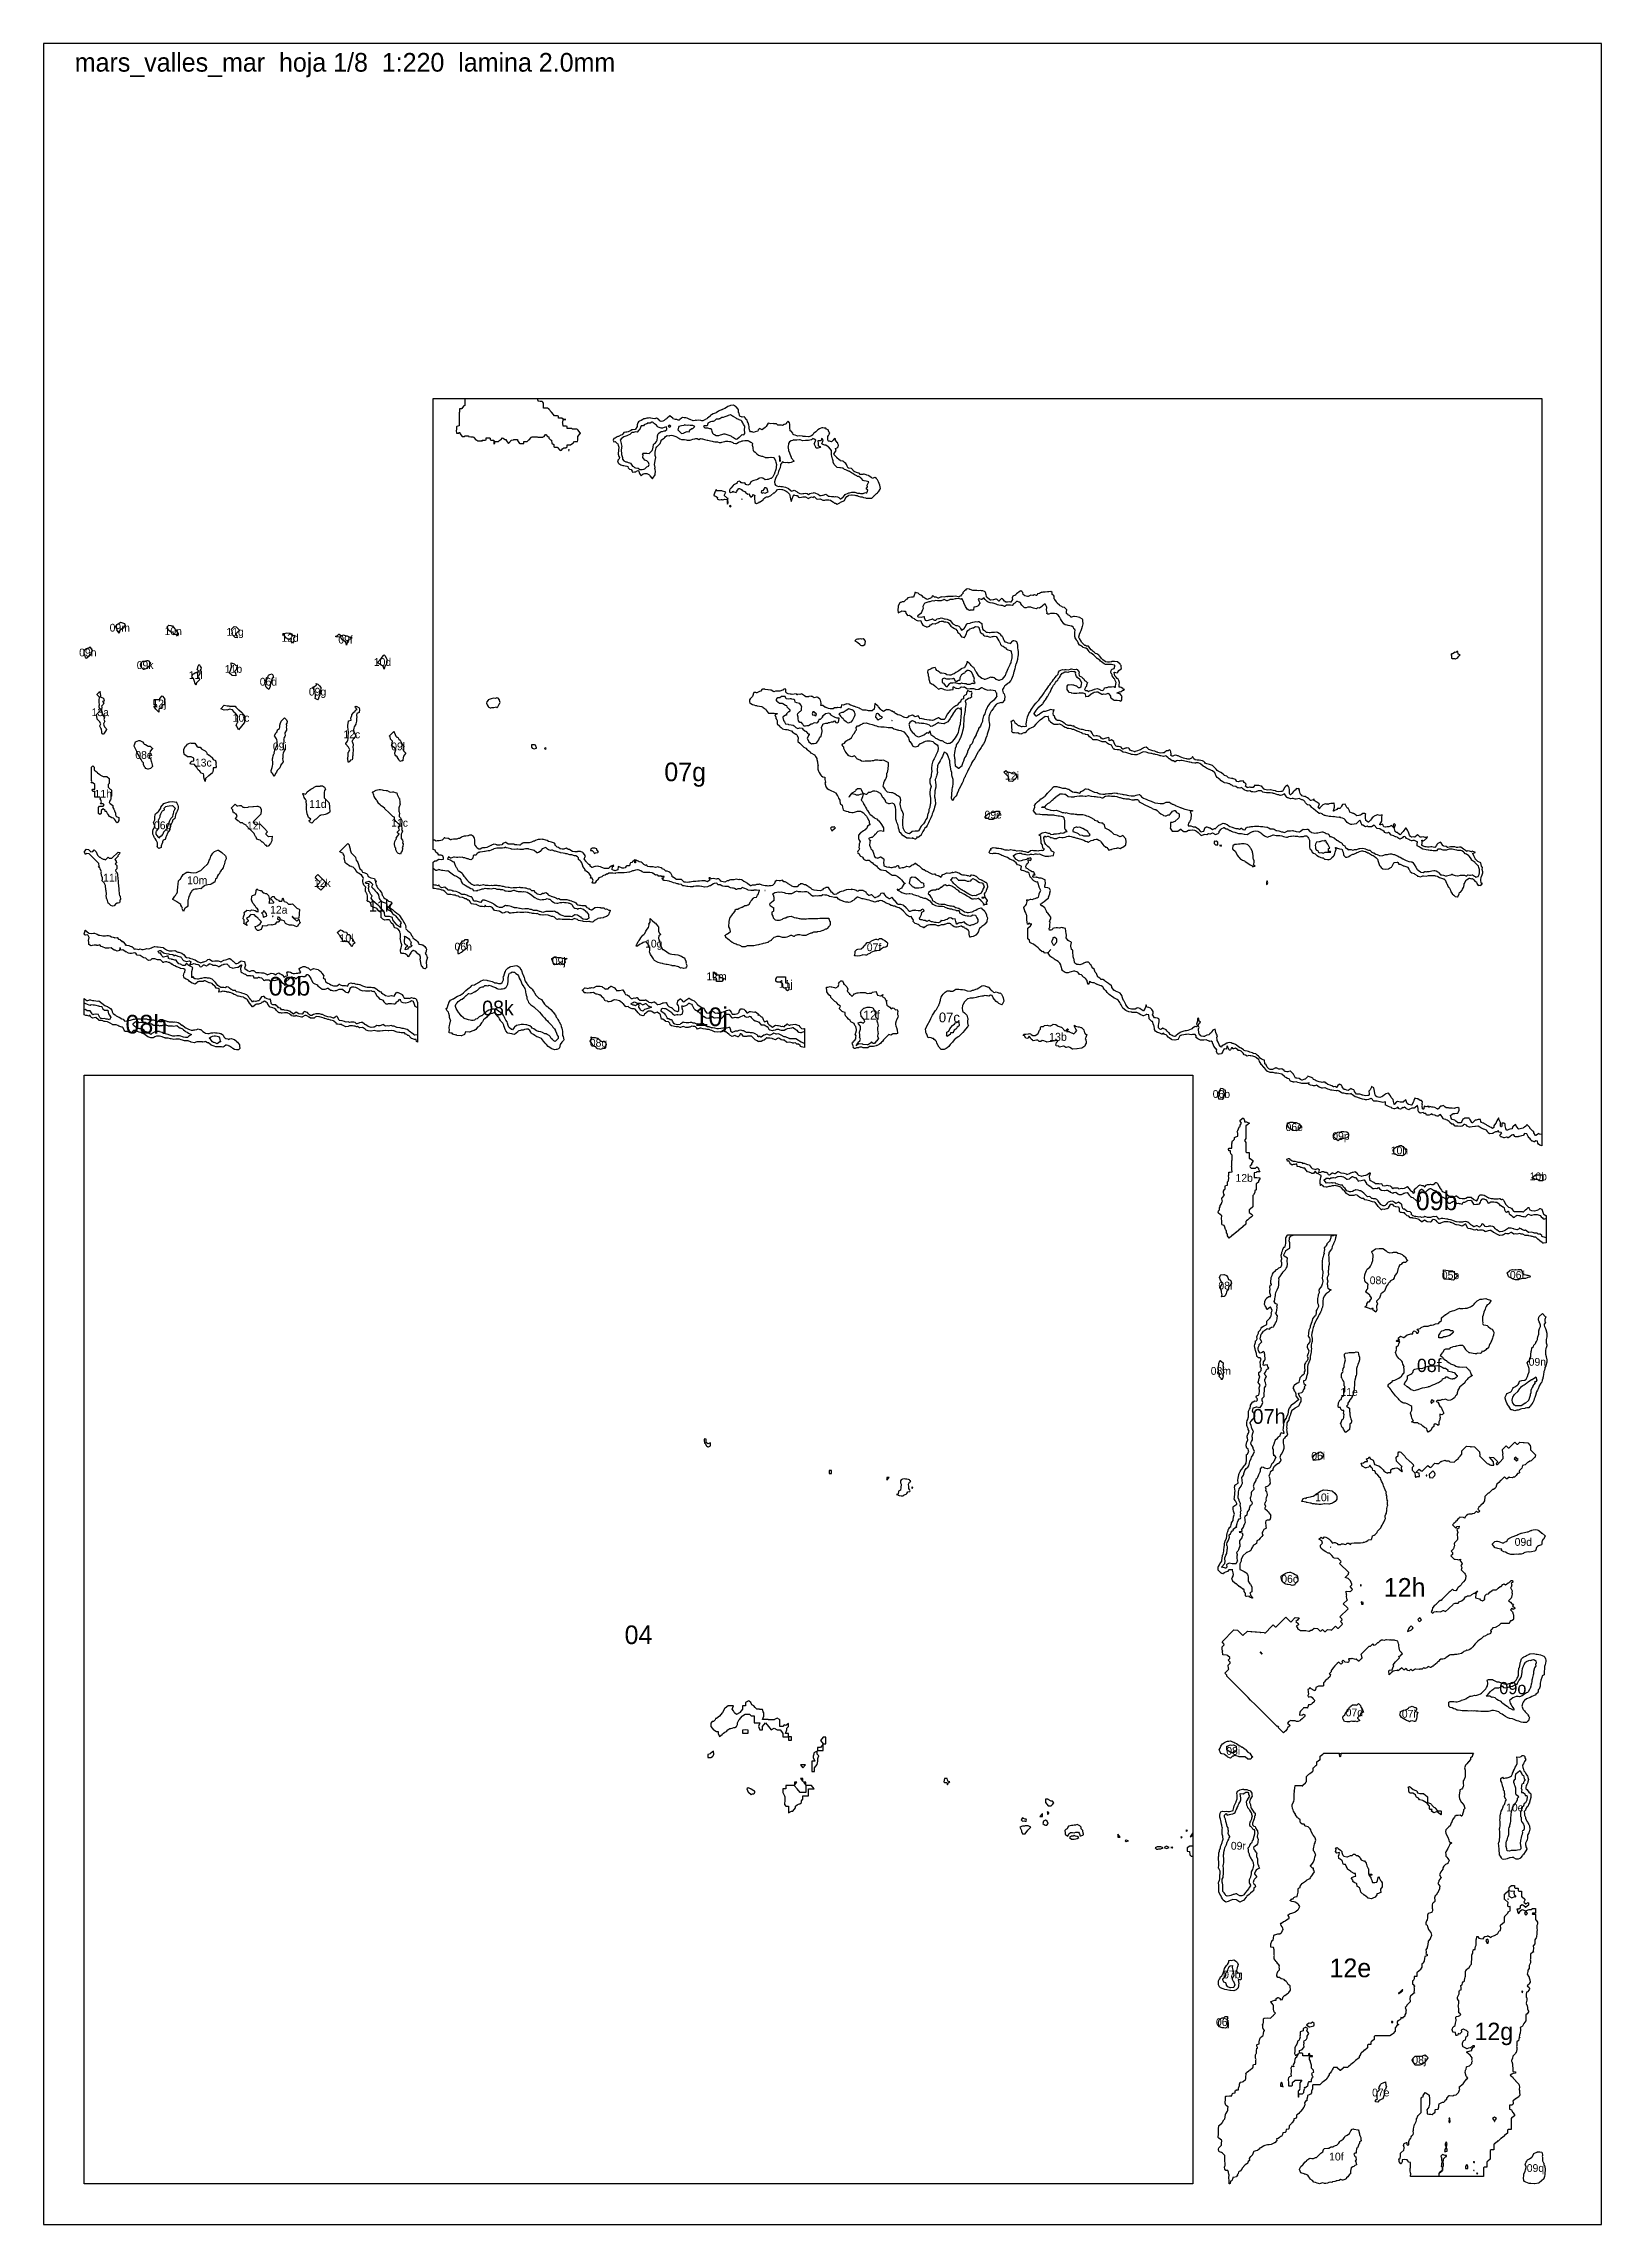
# Model space of a CAD drawing. Header units: millimetres. Extents: x 0 to 500, y 0 to 700.
import ezdxf
from ezdxf.enums import TextEntityAlignment as Align

# ---------------------------------------------------------------- set-up
doc = ezdxf.new("R2010")
doc.units = ezdxf.units.MM
for name, color, linetype in [('CORTE', 1, 'Continuous'), ('GRABADO', 5, 'Continuous'), ('HOJA', 8, 'Continuous')]:
    doc.layers.add(name, color=color, linetype=linetype)

msp = doc.modelspace()

# ---------------------------------------------------------------- texts
at = {"layer": 'GRABADO'}
for s, height, p in [('09m', 2.5, (24.44, 512.52)), ('10n', 2.5, (41.59, 511.4)), ('11g', 2.5, (61.47, 511.19)), ('09h', 2.5, (14.19, 504.56)), ('12d', 2.5, (79.11, 509.24)), ('09f', 2.5, (96.91, 508.68)), ('09k', 2.5, (32.58, 500.5)), ('11l', 2.5, (48.81, 497.3)), ('11b', 2.5, (60.95, 499.29)), ('10d', 2.5, (108.77, 501.5)), ('06d', 2.5, (72.16, 495.18)), ('09g', 2.5, (87.92, 491.98)), ('13a', 2.5, (18.18, 485.38)), ('12j', 2.5, (37.15, 488.17)), ('10c', 2.5, (63.38, 483.59)), ('12c', 2.5, (98.91, 478.28)), ('08e', 2.5, (32.22, 471.68)), ('13c', 2.5, (51.25, 469.2)), ('09i', 2.5, (75.81, 474.39)), ('09l', 2.5, (113.79, 474.41)), ('07g', 6, (205.92, 466.24)), ('12i', 2.5, (310.8, 464.99)), ('11h', 2.5, (19.13, 459.21)), ('11d', 2.5, (88.03, 455.93)), ('06g', 2.5, (38.21, 449.09)), ('12l', 2.5, (67.49, 449)), ('11c', 2.5, (114.26, 449.9)), ('09e', 2.5, (304.78, 452.52)), ('11i', 2.5, (21.33, 432.28)), ('10m', 2.5, (49.29, 431.44)), ('12k', 2.5, (89.46, 430.54)), ('12a', 2.5, (75.48, 421.98)), ('11k', 3.522, (108.17, 423.15)), ('10l', 2.5, (97.22, 412.87)), ('06h', 2.5, (134.68, 410.15)), ('09j', 2.5, (165.35, 405.46)), ('10g', 2.5, (195.84, 411.11)), ('07f', 2.5, (266.54, 409.95)), ('08b', 6, (78.92, 397.43)), ('12m', 2.5, (215.99, 400.62)), ('11j', 2.5, (238.21, 398.17)), ('08k', 4.71, (145.83, 390.45)), ('08h', 6, (32.97, 385.24)), ('10j', 6, (214.27, 387.63)), ('12f', 2.87, (265.77, 388.18)), ('07c', 3.137, (290.73, 387.42)), ('08g', 2.5, (178.1, 379.27)), ('13b', 2.554, (325.58, 381.19)), ('06b', 2.5, (378.02, 362.84)), ('06e', 2.5, (401.42, 352.22)), ('09p', 2.5, (416.4, 349.32)), ('10h', 2.5, (435.18, 344.73)), ('12b', 2.5, (385.36, 335.9)), ('10b', 2.5, (479.74, 336.41)), ('09b', 6, (447.11, 328.56)), ('08l', 2.5, (379.3, 301.33)), ('08c', 2.5, (428.34, 303.03)), ('05b', 2.5, (451.57, 304.67)), ('06f', 2.5, (472.96, 304.78)), ('08m', 2.5, (377.86, 273.95)), ('08f', 4.254, (444.76, 275.72)), ('09n', 2.5, (479.45, 276.86)), ('11e', 2.5, (419.03, 267.19)), ('07h', 4.754, (393.34, 259.35)), ('06i', 2.5, (409.12, 246.68)), ('10i', 2.5, (410.36, 233.36)), ('09d', 2.5, (474.95, 219.05)), ('06c', 2.5, (399.95, 207.19)), ('12h', 6, (436.85, 204.46)), ('04', 6, (190.94, 189.25)), ('09o', 3.893, (471.58, 172.15)), ('07d', 2.5, (420.72, 164.32)), ('07i', 2.5, (438.18, 163.87)), ('08i', 2.5, (381.83, 151.98)), ('10e', 2.5, (472.2, 133.81)), ('09r', 2.5, (383.49, 121.53)), ('12e', 6, (419.43, 82.33)), ('07b', 2.5, (381.39, 80.2)), ('06j', 2.5, (378.52, 64.91)), ('12g', 5.564, (465.48, 61.95)), ('08j', 2.5, (441.56, 52.75)), ('07e', 2.5, (429.19, 42.32)), ('10f', 2.5, (414.94, 21.76)), ('09q', 2.5, (478.84, 18.09))]:
    msp.add_text(s, height=height, dxfattribs=at).set_placement(p, align=Align.MIDDLE_CENTER)
at = {"layer": 'HOJA'}
msp.add_text('mars_valles_mar  hoja 1/8  1:220  lamina 2.0mm', height=6, dxfattribs=at).set_placement((10, 691))

# ---------------------------------------------------------------- linework, layer by layer
at = {"layer": 'CORTE'}
for points in [[(125, 475.99), (125, 475.99), (125, 476.39), (125, 479.76), (125, 481.24), (125, 481.99), (125, 482.73), (125, 483.47), (125, 484.1), (125, 484.83), (125, 487.33), (125, 488.05), (125, 489.3), (125, 489.93), (125, 490.63), (125, 491.33), (125, 491.95), (125, 492.27), (125, 493.12), (125, 493.82), (125, 495.45), (125, 495.45), (125, 495.73), (125, 496.11), (125, 496.58), (125, 497.3), (125, 499.13), (125, 501.8), (125, 503.12), (125, 503.74), (125, 504.18), (125, 504.98), (125, 509.33), (125, 509.95), (125, 511.19), (125, 511.8), (125, 513.04), (125, 513.66), (125, 546.7), (125, 547.2), (125, 547.82), (125, 548.32), (125, 548.95), (125, 549.46), (125, 550.09), (125, 550.6), (125, 552.38), (125, 552.38), (125, 553.31), (125, 554.23), (125, 555.79), (125, 557.27), (125, 557.71), (125, 558.26), (125, 558.81), (125, 559.36), (125, 559.83), (125, 560.3), (125, 560.78), (125, 562.11), (125, 562.69), (125, 563.11), (125, 563.46), (125, 563.98), (125, 564.59), (125, 565.13), (125, 565.75), (125, 566.22), (125, 566.93), (125, 567.57), (125, 568.21), (125, 568.86), (125, 569.51), (125, 570.17), (125, 570.83), (125, 571.38), (125, 572.06), (125, 572.8), (125, 573.48), (125, 574.18), (125, 574.87), (125, 575.45), (125, 576.12), (125, 576.93), (125, 577.72), (125, 578.45), (125, 579.21), (125, 579.94), (125, 580.69), (125, 581.43), (125, 582.19), (125, 582.97), (125, 583.72), (125, 584.49), (125, 585.27), (125, 586.06), (125, 586.06), (125, 586.07), (125, 586.08), (125.01, 586.08), (125.01, 586.09), (125.01, 586.1), (125.02, 586.1), (125.02, 586.11), (125.03, 586.11), (125.04, 586.12), (125.04, 586.12), (125.04, 586.12), (125.05, 586.13), (125.06, 586.13), (125.07, 586.13), (141.62, 586.13), (141.62, 586.13), (161.78, 586.13), (163.04, 586.13), (165.11, 586.13), (167.47, 586.13), (169.8, 586.13), (169.9, 586.13), (170.64, 586.13), (171.32, 586.13), (172.65, 586.13), (174.05, 586.13), (174.63, 586.13), (175.24, 586.13), (175.68, 586.13), (176.14, 586.13), (176.9, 586.13), (177.46, 586.13), (177.96, 586.13), (178.46, 586.13), (178.99, 586.13), (179.55, 586.13), (180.13, 586.13), (181.71, 586.13), (182.24, 586.13), (182.77, 586.13), (183.3, 586.13), (183.83, 586.13), (184.36, 586.13), (211.88, 586.13), (212.3, 586.13), (213.37, 586.13), (213.79, 586.13), (215.39, 586.13), (215.83, 586.13), (216.27, 586.13), (216.9, 586.13), (217.34, 586.13), (217.79, 586.13), (218.33, 586.13), (218.95, 586.13), (219.41, 586.13), (220.48, 586.13), (220.86, 586.13), (221.95, 586.13), (222.19, 586.13), (222.23, 586.13), (222.23, 586.13), (222.23, 586.13), (223.11, 586.13), (223.7, 586.13), (223.86, 586.13), (224.03, 586.13), (225.36, 586.13), (225.48, 586.13), (226.29, 586.13), (227.17, 586.13), (229.23, 586.13), (230.17, 586.13), (232.15, 586.13), (233.27, 586.13), (233.78, 586.13), (234.36, 586.13), (235.45, 586.13), (236.03, 586.13), (236.57, 586.13), (237, 586.13), (237.62, 586.13), (238.17, 586.13), (238.7, 586.13), (239.25, 586.13), (239.78, 586.13), (240.89, 586.13), (241.43, 586.13), (267.47, 586.13), (267.89, 586.13), (270.12, 586.13), (270.56, 586.13), (271.12, 586.13), (271.79, 586.13), (273.46, 586.13), (273.91, 586.13), (276.7, 586.13), (277.16, 586.13), (286.69, 586.13), (287.31, 586.13), (287.92, 586.13), (288.47, 586.13), (289.08, 586.13), (289.63, 586.13), (290.23, 586.13), (290.74, 586.13), (291.3, 586.13), (291.81, 586.13), (292.33, 586.13), (292.89, 586.13), (293.48, 586.13), (294.04, 586.13), (294.53, 586.13), (295.06, 586.13), (297.87, 586.13), (298.45, 586.13), (298.98, 586.13), (301.24, 586.13), (301.81, 586.13), (302.37, 586.13), (302.94, 586.13), (326.24, 586.13), (326.67, 586.13), (328.93, 586.13), (329.61, 586.13), (330.73, 586.13), (331.41, 586.13), (331.86, 586.13), (332.31, 586.13), (340.21, 586.13), (340.7, 586.13), (341.34, 586.13), (341.83, 586.13), (342.96, 586.13), (343.6, 586.13), (344.16, 586.13), (344.79, 586.13), (345.29, 586.13), (345.8, 586.13), (346.93, 586.13), (347.44, 586.13), (348.01, 586.13), (348.63, 586.13), (349.76, 586.13), (350.28, 586.13), (351.42, 586.13), (351.95, 586.13), (354.23, 586.13), (354.78, 586.13), (355.37, 586.13), (356.52, 586.13), (357.07, 586.13), (357.64, 586.13), (358.2, 586.13), (359.35, 586.13), (359.91, 586.13), (360.48, 586.13), (361.64, 586.13), (362.22, 586.13), (384.88, 586.13), (385.33, 586.13), (385.78, 586.13), (386.36, 586.13), (386.68, 586.13), (387.01, 586.13), (387.6, 586.13), (388.07, 586.13), (388.67, 586.13), (389.39, 586.13), (389.74, 586.13), (390.34, 586.13), (390.82, 586.13), (391.54, 586.13), (392.14, 586.13), (392.62, 586.13), (394.43, 586.13), (395.13, 586.13), (395.63, 586.13), (396.13, 586.13), (396.64, 586.13), (397.15, 586.13), (397.76, 586.13), (398.28, 586.13), (400.72, 586.13), (401.25, 586.13), (404.32, 586.13), (404.8, 586.13), (407.28, 586.13), (407.84, 586.13), (409.71, 586.13), (410.28, 586.13), (411.53, 586.13), (412.12, 586.13), (414.62, 586.13), (415.27, 586.13), (415.87, 586.13), (416.48, 586.13), (417.74, 586.13), (418.35, 586.13), (418.98, 586.13), (419.61, 586.13), (420.25, 586.13), (420.88, 586.13), (440.55, 586.13), (441.02, 586.13), (441.81, 586.13), (442.1, 586.13), (442.1, 586.13), (442.64, 586.13), (443.85, 586.13), (444.87, 586.13), (446.19, 586.13), (447.88, 586.13), (450.36, 586.13), (450.36, 586.13), (450.88, 586.13), (452.15, 586.13), (452.67, 586.13), (453.45, 586.13), (453.45, 586.13), (453.89, 586.13), (454.44, 586.13), (455.89, 586.13), (456.95, 586.13), (458.07, 586.13), (458.33, 586.13), (460.25, 586.13), (460.81, 586.13), (461.54, 586.13), (462.1, 586.13), (466.61, 586.13), (467.32, 586.13), (469.24, 586.13), (469.84, 586.13), (470.53, 586.13), (471.21, 586.13), (472.49, 586.13), (473.16, 586.13), (473.52, 586.13), (473.95, 586.13), (474.63, 586.13), (475.37, 586.13), (476.15, 586.13), (476.96, 586.13), (477.59, 586.13), (478.24, 586.13), (479.52, 586.13), (480.15, 586.13), (480.8, 586.13), (480.81, 586.13), (480.82, 586.13), (480.84, 586.12), (480.85, 586.11), (480.86, 586.1), (480.86, 586.09), (480.87, 586.08), (480.87, 586.06), (480.87, 551.43), (480.87, 550.67), (480.87, 549.14), (480.87, 548.38), (480.87, 520.11), (480.87, 519.37), (480.87, 518.62), (480.87, 517.87), (480.87, 465.69), (480.87, 464.55), (480.87, 463.68), (480.87, 407.87), (480.87, 406.84), (480.87, 405.82), (480.87, 405.46), (480.87, 405.46), (480.87, 405.46), (480.87, 402.99), (480.87, 401.17), (480.87, 400.52), (480.87, 399.68), (480.87, 399.13), (480.87, 398.39), (480.87, 397.66), (480.87, 396.77), (480.87, 396.77), (480.87, 394.45), (480.87, 393.73), (480.87, 393.02), (480.87, 392.32), (480.87, 391.62), (480.87, 390.92), (480.87, 390.23), (480.87, 389.54), (480.87, 388.86), (480.87, 388.19), (480.87, 387.46), (480.87, 387.19), (480.87, 386.23), (480.87, 385.56), (480.87, 384.91), (480.87, 384.29), (480.87, 383.61), (480.87, 382.96), (480.87, 382.26), (480.87, 381.69), (480.87, 381.11), (480.87, 380.45), (480.87, 379.83), (480.87, 379.16), (480.87, 378.51), (480.87, 377.92), (480.87, 377.42), (480.87, 376.87), (480.87, 376.27), (480.87, 375.67), (480.87, 373.84), (480.87, 373.23), (480.87, 346.16), (480.26, 346.37), (480.25, 346.37), (480.24, 346.38), (480.24, 346.38), (480.23, 346.38), (479.82, 346.77), (479.6, 347.01), (479.6, 347.01), (479.59, 347.02), (479.59, 347.03), (479.58, 347.04), (479.49, 347.73), (478.96, 347.83), (478.53, 347.53), (478.53, 347.53), (478.52, 347.53), (478.51, 347.52), (478.51, 347.52), (478.5, 347.52), (478.49, 347.52), (478.48, 347.52), (478.48, 347.52), (478.47, 347.52), (478, 347.68), (477.7, 347.73), (477.7, 347.73), (477.69, 347.73), (477.68, 347.74), (477.67, 347.74), (477.66, 347.75), (477.66, 347.76), (477.39, 348.12), (477.04, 348.61), (476.71, 348.8), (476.7, 348.81), (476.7, 348.81), (476.69, 348.82), (476.69, 348.82), (476.69, 348.83), (476.68, 348.83), (476.68, 348.84), (476.51, 349.25), (476.12, 350.07), (475.96, 350.07), (475.95, 350.07), (475.95, 350.07), (475.28, 350.19), (475.02, 349.6), (475.01, 349.59), (475.01, 349.58), (475, 349.57), (474.99, 349.56), (474.98, 349.56), (474.97, 349.56), (474.97, 349.55), (474.33, 349.36), (474.33, 349.36), (473.65, 349.21), (473.65, 349.21), (473.44, 349.16), (473.41, 349.15), (473.41, 349.15), (473.35, 349.14), (473.34, 349.14), (472.46, 349.06), (472.46, 349.06), (472.45, 349.06), (472.44, 349.07), (472.44, 349.07), (472.43, 349.07), (472.42, 349.07), (472.42, 349.07), (472.42, 349.08), (472.23, 349.22), (472.22, 349.22), (472.21, 349.24), (471.94, 349.73), (471.54, 349.68), (471.21, 349.63), (470.75, 349.22), (470.66, 349.13), (470.65, 349.12), (470.64, 349.12), (470.05, 348.8), (470.05, 348.8), (470.04, 348.8), (470.03, 348.8), (470.03, 348.8), (470.02, 348.8), (470.01, 348.8), (470, 348.8), (470, 348.8), (469.99, 348.8), (469.99, 348.8), (469.65, 348.97), (469.51, 349), (468.77, 348.79), (468.77, 348.79), (468.76, 348.79), (468.75, 348.79), (468.74, 348.79), (468.74, 348.79), (468.73, 348.79), (467.95, 349.04), (467.95, 349.04), (467.8, 349.09), (467.72, 349.11), (467.71, 349.11), (467.71, 349.12), (467.7, 349.12), (467.69, 349.13), (467.69, 349.13), (467.6, 349.23), (467.6, 349.24), (467.6, 349.24), (467.59, 349.25), (467.44, 349.63), (467.44, 349.64), (467.44, 349.65), (467.44, 349.66), (467.44, 349.67), (467.44, 349.68), (467.45, 349.7), (467.45, 349.71), (467.46, 349.71), (467.46, 349.72), (467.47, 349.72), (467.77, 349.93), (468.05, 350.36), (467.8, 350.48), (467.14, 350.63), (467.14, 350.63), (467.13, 350.63), (467.12, 350.63), (467.12, 350.64), (467.11, 350.64), (467.11, 350.65), (467.1, 350.66), (467.09, 350.66), (466.89, 351.13), (466.64, 350.73), (466.64, 350.72), (466.63, 350.71), (466.62, 350.71), (466.6, 350.7), (466.6, 350.7), (466.59, 350.7), (466.58, 350.7), (465.99, 350.7), (465.35, 350.33), (465.22, 350.19), (465.21, 350.18), (465.21, 350.18), (465.2, 350.18), (465.19, 350.17), (465.19, 350.17), (465.18, 350.17), (465.05, 350.15), (465.05, 350.15), (465.04, 350.15), (465.04, 350.15), (465.02, 350.16), (464.94, 350.19), (464.13, 350.07), (464.12, 350.06), (464.12, 350.06), (464.11, 350.06), (464.1, 350.07), (464.09, 350.07), (464.08, 350.07), (464.08, 350.08), (463.71, 350.33), (463.7, 350.33), (463.7, 350.34), (463.69, 350.35), (463.69, 350.35), (463.68, 350.36), (463.49, 350.79), (463.15, 351.27), (462.64, 351.43), (462.31, 351.5), (462.3, 351.5), (462.3, 351.5), (462.24, 351.53), (462.13, 351.57), (462.12, 351.57), (461.3, 351.98), (461.3, 351.98), (461, 352.19), (460.4, 352.55), (460.4, 352.55), (460.39, 352.56), (460.32, 352.54), (460.31, 352.54), (459.58, 352.44), (459.58, 352.44), (459.49, 352.44), (459.49, 352.44), (459.48, 352.44), (459.41, 352.44), (458.57, 352.32), (457.91, 352.22), (457.91, 352.22), (457.9, 352.22), (457.63, 352.23), (457.63, 352.23), (457.39, 352.26), (457.39, 352.26), (457.38, 352.26), (457.38, 352.27), (457.37, 352.27), (457.36, 352.27), (456.94, 352.55), (456.93, 352.56), (456.93, 352.56), (456.93, 352.56), (456.67, 352.88), (456.18, 353.04), (455.83, 353.07), (455.67, 352.79), (455.67, 352.78), (455.67, 352.78), (455.66, 352.77), (455.65, 352.76), (455.34, 352.55), (455.34, 352.55), (455.33, 352.54), (454.88, 352.39), (454.87, 352.38), (454.87, 352.38), (454.86, 352.38), (454.86, 352.38), (454.85, 352.38), (453.95, 352.51), (453.93, 352.51), (453.93, 352.51), (453.92, 352.51), (453.91, 352.52), (453.23, 352.54), (453, 352.56), (452.99, 352.56), (452.98, 352.56), (452.98, 352.57), (452.97, 352.57), (452.97, 352.57), (452.96, 352.58), (452.95, 352.58), (452.95, 352.59), (452.55, 353.14), (452.08, 353.12), (452.07, 353.12), (452.07, 353.12), (452.06, 353.12), (452.05, 353.13), (452.04, 353.13), (452.04, 353.13), (452.04, 353.14), (451.36, 353.67), (451.36, 353.67), (451.35, 353.68), (451.35, 353.68), (451.24, 353.86), (451.1, 354.03), (450.51, 354.39), (450.19, 354.57), (450.18, 354.57), (450.18, 354.57), (450.09, 354.65), (449.57, 354.76), (449.56, 354.77), (449.56, 354.77), (449.26, 354.91), (449.26, 354.91), (449.25, 354.91), (449.25, 354.92), (449.24, 354.93), (449.24, 354.93), (448.88, 355.48), (448.61, 355.9), (448.36, 356.24), (447.86, 355.89), (447.64, 355.71), (447.64, 355.71), (447.64, 355.7), (447.63, 355.7), (447.61, 355.69), (447.6, 355.69), (447.6, 355.69), (447.44, 355.69), (447.44, 355.69), (447.43, 355.69), (447.43, 355.7), (447.42, 355.7), (447.41, 355.7), (447.41, 355.7), (447.32, 355.76), (446.92, 355.88), (446.91, 355.88), (446.91, 355.88), (446.5, 356.07), (445.84, 356.19), (445.83, 356.19), (445.83, 356.19), (445.82, 356.2), (445.81, 356.2), (445.8, 356.21), (445.8, 356.21), (445.58, 356.52), (445.28, 356.31), (445.27, 356.31), (444.7, 356.05), (444.69, 356.05), (444.68, 356.05), (444.68, 356.05), (444.67, 356.05), (443.88, 356.05), (443.88, 356.05), (443.87, 356.05), (443.86, 356.05), (443.86, 356.05), (443.85, 356.06), (443.84, 356.06), (443.84, 356.06), (443.83, 356.07), (443.82, 356.09), (443.68, 356.57), (443.16, 356.57), (443.16, 356.57), (443.15, 356.57), (443.14, 356.57), (443.13, 356.57), (443.13, 356.58), (443.12, 356.58), (443.12, 356.58), (443.11, 356.59), (442.77, 356.94), (441.91, 356.73), (441.9, 356.73), (441.89, 356.73), (441.89, 356.73), (441.88, 356.73), (441.87, 356.73), (441.86, 356.73), (441.85, 356.74), (441.43, 357), (441.42, 357), (441.42, 357.01), (441.41, 357.01), (441.41, 357.02), (441.21, 357.41), (441.21, 357.41), (441.21, 357.42), (441.21, 357.43), (441.21, 357.44), (441.21, 358.16), (440.93, 359.16), (440.09, 358.4), (440.08, 358.4), (440.07, 358.4), (440.07, 358.39), (440.06, 358.39), (439.87, 358.32), (439.86, 358.32), (439.86, 358.32), (439.13, 358.26), (438.7, 358.1), (438.38, 357.92), (438.23, 357.78), (438.23, 357.78), (438.22, 357.78), (438.22, 357.77), (438.21, 357.77), (438.2, 357.77), (438.2, 357.77), (438.19, 357.77), (438.18, 357.77), (438.17, 357.77), (438.17, 357.77), (438.16, 357.77), (438.15, 357.77), (437.95, 357.86), (437.42, 358.1), (437.41, 358.11), (437.41, 358.11), (437.4, 358.11), (437.21, 358.29), (436.77, 358.62), (436.37, 358.42), (436.36, 358.42), (436.34, 358.41), (436.33, 358.41), (436.32, 358.41), (436.31, 358.41), (436.01, 358.51), (435.82, 358.13), (435.81, 358.12), (435.8, 358.12), (435.8, 358.11), (435.79, 358.11), (435.79, 358.11), (435.78, 358.1), (435.43, 357.96), (435.43, 357.96), (435.42, 357.96), (435.41, 357.96), (435.4, 357.96), (435.4, 357.96), (435.39, 357.96), (435.38, 357.96), (435.38, 357.96), (435.03, 358.1), (435.02, 358.11), (435.01, 358.11), (435.01, 358.11), (435, 358.12), (435, 358.12), (434.99, 358.13), (434.99, 358.14), (434.79, 358.54), (434.51, 358.62), (434.35, 358.36), (434.34, 358.36), (434.34, 358.35), (434.33, 358.34), (434.33, 358.34), (434.32, 358.34), (434.32, 358.33), (434.31, 358.33), (433.57, 358.11), (433.57, 358.11), (433.56, 358.11), (433.55, 358.11), (433.54, 358.11), (433.54, 358.11), (432.75, 358.27), (432.75, 358.27), (432.74, 358.27), (432.73, 358.27), (432.72, 358.28), (432.72, 358.28), (432.71, 358.29), (432.71, 358.29), (432.7, 358.3), (432.7, 358.3), (432.58, 358.53), (432.22, 358.57), (432.22, 358.57), (432.21, 358.57), (432.2, 358.58), (431.66, 358.84), (431.45, 358.96), (430.78, 359.21), (430.77, 359.22), (430.77, 359.22), (430.76, 359.23), (430.75, 359.24), (430.75, 359.24), (430.75, 359.25), (430.74, 359.25), (430.74, 359.26), (430.74, 359.27), (430.74, 359.28), (430.74, 360.33), (430.73, 360.33), (430.67, 360.32), (429.86, 360.14), (429.85, 360.14), (429.85, 360.14), (429.84, 360.14), (429.83, 360.14), (429.02, 360.32), (428.94, 360.34), (428.93, 360.33), (428.93, 360.33), (428.92, 360.33), (428.91, 360.33), (428.91, 360.33), (428.89, 360.34), (427.99, 360.54), (427.22, 360.5), (427.21, 360.5), (427.21, 360.5), (427.06, 360.52), (427.05, 360.52), (427.05, 360.52), (427.03, 360.53), (427.02, 360.53), (427.02, 360.54), (427.01, 360.54), (426.16, 361.45), (426.15, 361.46), (426.15, 361.47), (426.15, 361.47), (426.14, 361.48), (426.14, 361.49), (426.14, 361.48), (426.13, 361.48), (426.03, 361.44), (425.24, 361.04), (425.24, 361.04), (425.23, 361.04), (425.22, 361.04), (424.68, 360.97), (424.67, 360.97), (424.28, 361.01), (423.95, 361.04), (423.95, 361.04), (423.34, 361.18), (423.33, 361.18), (422.71, 361.44), (422.48, 361.52), (422.42, 361.54), (422.34, 361.54), (422.33, 361.55), (422.32, 361.55), (421.49, 361.79), (420.95, 361.9), (420.95, 361.9), (420.94, 361.9), (420.94, 361.91), (420.93, 361.91), (420.54, 362.24), (420.09, 362.56), (420.09, 362.56), (420.09, 362.57), (419.82, 362.83), (419.66, 363.03), (419.49, 362.84), (419.49, 362.83), (419.48, 362.82), (419.47, 362.82), (419.46, 362.82), (419.46, 362.81), (419.44, 362.81), (419.43, 362.81), (419.43, 362.81), (418.72, 362.9), (418.12, 362.92), (418.11, 362.92), (418.1, 362.93), (418.1, 362.93), (417.79, 363.04), (417.37, 363.06), (417.36, 363.06), (416.86, 363.15), (416.85, 363.16), (416.53, 363.28), (416.52, 363.28), (416.52, 363.28), (415.93, 363.67), (415.92, 363.67), (415.92, 363.68), (415.91, 363.68), (415.91, 363.69), (415.9, 363.7), (415.31, 363.98), (415.06, 363.83), (415.06, 363.83), (415.05, 363.83), (415.04, 363.83), (415.04, 363.82), (415.03, 363.82), (415.02, 363.82), (415.01, 363.82), (414.84, 363.86), (414.09, 363.93), (414.09, 363.93), (413.47, 364.02), (413.47, 364.02), (413.15, 364.08), (413.15, 364.09), (412.64, 364.26), (412.22, 364.41), (411.98, 364.48), (411.98, 364.48), (411.32, 364.77), (411.31, 364.78), (411.3, 364.78), (411.22, 364.77), (411.21, 364.77), (410.47, 364.69), (410.46, 364.68), (410.45, 364.69), (410.45, 364.69), (410.44, 364.69), (410.38, 364.7), (410.34, 364.7), (410.34, 364.7), (410.33, 364.7), (410.32, 364.71), (410.1, 364.77), (410.1, 364.77), (409.43, 365.05), (409.43, 365.05), (409.43, 365.05), (408.97, 365.34), (408.97, 365.34), (408.53, 365.67), (408.04, 365.41), (408.03, 365.41), (408.03, 365.41), (408.02, 365.41), (408.01, 365.41), (408.01, 365.41), (408, 365.41), (407.6, 365.44), (407.6, 365.45), (407.3, 365.52), (406.67, 365.63), (406.67, 365.63), (406.66, 365.64), (406.65, 365.64), (406.17, 365.89), (406.16, 365.89), (406.16, 365.89), (406.15, 365.9), (406.14, 365.9), (406.14, 365.92), (406.13, 365.93), (406.13, 365.94), (406.13, 365.95), (406.13, 365.96), (406.16, 366.44), (405.8, 366.37), (405.58, 366.17), (405.58, 366.17), (405.57, 366.17), (405.56, 366.16), (405.56, 366.16), (405.55, 366.16), (405.54, 366.16), (405.53, 366.16), (405.53, 366.16), (405.52, 366.16), (404.83, 366.26), (404.23, 366.26), (403.92, 366.2), (403.92, 366.19), (403.9, 366.19), (403.89, 366.2), (403.89, 366.2), (403.54, 366.3), (402.97, 366.38), (402.96, 366.38), (402.96, 366.38), (402.95, 366.38), (402.95, 366.39), (402.61, 366.58), (402.05, 366.74), (401.39, 366.69), (401.38, 366.69), (401.12, 366.69), (401.12, 366.7), (400.9, 366.73), (400.9, 366.74), (400.89, 366.74), (400.2, 367), (400.19, 367), (400.19, 367), (400.18, 367.01), (400.17, 367.01), (400.17, 367.02), (400.17, 367.02), (400.14, 367.06), (400.14, 367.07), (399.8, 367.69), (399.26, 367.83), (399.25, 367.83), (399.24, 367.83), (398.74, 368.11), (398.45, 368.27), (398.45, 368.28), (398.44, 368.28), (398.43, 368.29), (398.43, 368.29), (398.3, 368.45), (397.41, 369.22), (397.4, 369.23), (397.4, 369.23), (396.48, 369.39), (395.83, 369.53), (395.57, 369.52), (395.57, 369.52), (395.3, 369.53), (395.29, 369.54), (394.63, 369.69), (394.14, 369.73), (393.71, 369.76), (393.7, 369.76), (393.7, 369.76), (393.69, 369.76), (392.99, 370.06), (392.77, 370.11), (392.77, 370.12), (392.76, 370.12), (392.63, 370.18), (392.63, 370.18), (392.62, 370.19), (392.61, 370.2), (392.6, 370.21), (392.6, 370.21), (392.6, 370.22), (392.54, 370.36), (391.82, 371.22), (391.7, 371.28), (391.69, 371.29), (391.68, 371.3), (391.67, 371.31), (391.67, 371.32), (391.66, 371.32), (391.61, 371.47), (390.89, 372.26), (390.73, 372.35), (390.72, 372.35), (390.71, 372.36), (390.71, 372.37), (390.7, 372.37), (390.7, 372.38), (390.69, 372.39), (390.64, 372.6), (390.31, 373.27), (390.3, 373.27), (390.13, 373.69), (390.04, 373.78), (390.04, 373.78), (389.96, 373.88), (389.31, 374.47), (389.05, 374.68), (389, 374.69), (389, 374.69), (388.99, 374.69), (388.79, 374.77), (388.14, 374.94), (387.5, 375.11), (387.22, 375.14), (387.22, 375.14), (386.86, 375.22), (386.33, 375.02), (386.33, 375.02), (386.32, 375.02), (386.31, 375.02), (386.3, 375.02), (386.3, 375.02), (386.29, 375.02), (386.29, 375.02), (386.28, 375.02), (385.75, 375.26), (385.35, 375.4), (385.35, 375.4), (385.34, 375.41), (385.33, 375.41), (385.32, 375.42), (385.32, 375.43), (384.97, 375.91), (384.7, 376.27), (384.41, 376.55), (383.63, 376.87), (383.55, 376.85), (383.54, 376.84), (383.53, 376.84), (383.4, 376.84), (383.4, 376.84), (383.39, 376.85), (383.38, 376.85), (383.37, 376.85), (383.36, 376.86), (383.35, 376.87), (383.34, 376.88), (383.34, 376.88), (383.33, 376.89), (383.33, 376.9), (383.31, 377.03), (382.59, 377.55), (381.95, 377.3), (381.94, 377.3), (381.93, 377.29), (381.92, 377.29), (381.91, 377.3), (381.9, 377.3), (381.89, 377.3), (381.88, 377.31), (381.88, 377.31), (381.87, 377.32), (381.86, 377.33), (381.64, 377.71), (381.23, 377.61), (380.99, 377.04), (380.99, 377.03), (380.99, 377.03), (380.98, 377.02), (380.97, 377.01), (380.8, 376.87), (380.79, 376.87), (380.78, 376.86), (380.77, 376.86), (380.76, 376.85), (380.75, 376.85), (380.74, 376.85), (380.73, 376.86), (380.72, 376.86), (380.71, 376.87), (380.53, 377.01), (380.52, 377.02), (380.51, 377.03), (380.51, 377.03), (380.51, 377.04), (380.25, 377.64), (380.06, 378.11), (379.84, 378.15), (379.82, 378.14), (379.72, 377.27), (379.72, 377.26), (379.72, 377.26), (379.72, 377.25), (379.71, 377.24), (379.71, 377.24), (379.7, 377.23), (379.7, 377.23), (379.69, 377.22), (379.69, 377.22), (379.68, 377.22), (379.67, 377.21), (379.66, 377.21), (379.66, 377.21), (379.65, 377.21), (379.64, 377.21), (379.64, 377.21), (378.93, 377.3), (378.73, 377.03), (378.53, 376.46), (378.52, 376.45), (378.52, 376.45), (378.18, 375.91), (378.18, 375.91), (378.02, 375.74), (378.02, 375.74), (378.01, 375.73), (378.01, 375.73), (378, 375.73), (377.99, 375.73), (377.99, 375.72), (377.3, 375.59), (377.3, 375.59), (377.29, 375.59), (377.28, 375.59), (377.27, 375.59), (377.03, 375.66), (376.87, 375.68), (376.86, 375.68), (376.85, 375.69), (376.85, 375.69), (376.84, 375.69), (376.83, 375.7), (376.83, 375.7), (376.82, 375.71), (376.81, 375.72), (376.81, 375.72), (376.7, 375.92), (376.7, 375.92), (376.69, 375.93), (376.49, 376.52), (376.49, 376.52), (376.48, 376.53), (376.48, 376.54), (376.48, 376.55), (376.58, 377.04), (376.31, 377.31), (376.3, 377.31), (376.06, 377.61), (375.66, 378.14), (375.65, 378.14), (375.65, 378.15), (375.46, 378.56), (375.46, 378.56), (375.22, 379.27), (375.13, 379.52), (374.74, 379.8), (374.27, 379.74), (374.27, 379.74), (374.26, 379.74), (374.25, 379.74), (374.24, 379.74), (374.24, 379.75), (373.58, 380.01), (373.57, 380.01), (373.31, 380.17), (373.22, 380.19), (372.42, 380.07), (372.41, 380.07), (372.41, 380.07), (371.65, 380.12), (371.48, 380.12), (371.47, 380.13), (371.47, 380.13), (371.33, 380.17), (371.32, 380.17), (370.95, 380.33), (370.95, 380.33), (370.52, 380.55), (370.02, 380.85), (370.01, 380.85), (370.01, 380.86), (370, 380.87), (369.99, 380.88), (369.98, 380.89), (369.98, 380.9), (369.89, 381.49), (369.59, 381.9), (369.15, 381.98), (368.72, 381.98), (368.37, 381.87), (368.37, 381.87), (368.36, 381.86), (368.35, 381.86), (367.77, 381.96), (367.33, 382.01), (366.87, 381.95), (366.87, 381.95), (366.47, 381.91), (365.94, 381.86), (365.24, 381.71), (365.03, 381.65), (364.92, 381.6), (364.73, 381.46), (364.14, 380.4), (364.14, 380.38), (364.13, 380.38), (364.13, 380.37), (364.13, 380.37), (364.12, 380.36), (364.12, 380.36), (364.11, 380.35), (364.1, 380.35), (364.1, 380.35), (364.09, 380.34), (364.09, 380.34), (364.05, 380.33), (363.16, 380.12), (363.16, 380.12), (363.15, 380.12), (363.15, 380.12), (363.14, 380.12), (362.28, 380.24), (362.27, 380.24), (362.2, 380.27), (362.16, 380.28), (362.16, 380.28), (362.15, 380.28), (362.14, 380.28), (362.14, 380.29), (362.06, 380.34), (361.25, 380.86), (361.25, 380.87), (360.95, 381.1), (360.95, 381.11), (360.62, 381.46), (360.62, 381.46), (360.33, 381.81), (359.83, 381.94), (359.83, 381.94), (359.82, 381.95), (359.81, 381.95), (359.81, 381.95), (359.8, 381.96), (359.43, 382.36), (359.01, 382.02), (359.01, 382.02), (359.01, 382.02), (359, 382.02), (358.98, 382.01), (358.97, 382.01), (358.96, 382.01), (358.95, 382.01), (358.95, 382.01), (358.94, 382.01), (358.94, 382.02), (358.49, 382.24), (358.29, 382.32), (357.67, 382.56), (357.67, 382.56), (357.66, 382.56), (357.55, 382.62), (356.94, 382.93), (356.93, 382.93), (356.92, 382.94), (356.91, 382.95), (356.91, 382.95), (356.9, 382.96), (356.6, 383.54), (356.6, 383.54), (356.52, 383.71), (356.52, 383.71), (356.51, 383.72), (356.51, 383.73), (356.51, 383.73), (356.44, 384.66), (356.39, 384.82), (356.16, 385.34), (356.16, 385.35), (356.16, 385.36), (356.06, 385.92), (355.87, 386.08), (355.73, 386.08), (355.73, 386.08), (355.71, 386.09), (355.71, 386.09), (355.7, 386.09), (355.69, 386.1), (355.69, 386.1), (355.68, 386.11), (354.85, 387.02), (354.85, 387.03), (354.84, 387.04), (354.84, 387.04), (354.84, 387.05), (354.83, 387.05), (354.83, 387.06), (354.83, 387.06), (354.83, 387.07), (354.83, 387.19), (354.79, 388.17), (354.76, 388.27), (354.1, 388.36), (353.92, 388.31), (353.85, 388.23), (353.84, 388.23), (353.83, 388.22), (353.83, 388.22), (353.56, 388.11), (352.98, 387.92), (352.97, 387.92), (352.96, 387.92), (352.96, 387.92), (352.95, 387.92), (352.94, 387.92), (352.93, 387.93), (352.49, 388.12), (352.15, 388.3), (352.15, 388.3), (351.99, 388.4), (351.5, 388.71), (351.08, 388.91), (350.89, 388.98), (350.18, 388.98), (349.45, 388.98), (349.44, 388.98), (349.44, 388.98), (349.43, 388.98), (349.24, 389.06), (349.11, 389.06), (349.1, 389.06), (348.37, 389.22), (348.31, 389.23), (348.31, 389.23), (348.3, 389.24), (347.6, 389.5), (347.59, 389.5), (347.59, 389.5), (347.36, 389.65), (347.36, 389.65), (346.44, 390.35), (346.44, 390.35), (346.43, 390.36), (346.43, 390.37), (346.42, 390.38), (346.41, 390.39), (346.41, 390.4), (345.82, 391.49), (345.82, 391.49), (345.7, 391.76), (345.48, 392.25), (345.21, 392.58), (344.89, 392.96), (344.58, 393.2), (343.77, 393.55), (343.67, 393.59), (343.61, 393.61), (343.61, 393.61), (343.48, 393.68), (343.48, 393.68), (342.72, 394.2), (342.72, 394.2), (342.43, 394.45), (342.03, 394.8), (341.8, 394.97), (341.79, 394.97), (341.34, 395.38), (341.34, 395.38), (341.34, 395.39), (341.33, 395.39), (341, 395.92), (340.86, 396.09), (340.42, 396.49), (340.41, 396.49), (340.41, 396.5), (340.41, 396.5), (340.07, 397.04), (339.94, 397.22), (339.47, 397.54), (339.04, 397.65), (339.04, 397.66), (338.23, 397.98), (338.11, 398.01), (338.11, 398.02), (338.1, 398.02), (338.1, 398.02), (338.09, 398.02), (338.04, 398.07), (338.03, 398.07), (338.03, 398.07), (338.02, 398.08), (338.02, 398.09), (338.02, 398.09), (337.99, 398.13), (337.19, 398.52), (336.64, 398.55), (336.63, 398.55), (336.27, 398.63), (336.26, 398.63), (336.25, 398.63), (335.65, 398.91), (335.51, 398.17), (335.51, 398.17), (335.51, 398.16), (335.5, 398.16), (335.5, 398.15), (335.49, 398.14), (335.49, 398.14), (335.49, 398.13), (335.4, 398.07), (335.39, 398.07), (335.38, 398.06), (335.37, 398.06), (335.37, 398.06), (335.36, 398.06), (335.36, 398.06), (335.35, 398.06), (335.33, 398.06), (335.33, 398.07), (335.21, 398.12), (335.2, 398.13), (335.19, 398.13), (335.18, 398.14), (335.18, 398.14), (335.18, 398.15), (335.17, 398.16), (335.17, 398.16), (335.17, 398.17), (334.97, 398.9), (334.97, 398.9), (334.92, 399.27), (334.37, 399.93), (334.37, 399.93), (334.23, 400.17), (333.76, 400.34), (333.76, 400.35), (333.75, 400.35), (333.75, 400.35), (333.74, 400.36), (333.74, 400.36), (333.45, 400.71), (333.44, 400.72), (333.18, 401.12), (332.56, 401.21), (332.55, 401.21), (332.54, 401.21), (332.54, 401.22), (332.53, 401.22), (332.53, 401.23), (332.52, 401.23), (332.32, 401.48), (332.32, 401.48), (331.99, 401.92), (331.63, 402.03), (331.62, 402.03), (330.91, 402.32), (330.73, 402.34), (330.52, 402.29), (329.82, 402.04), (329.82, 402.04), (329.42, 401.94), (328.9, 401.73), (328.89, 401.73), (328.88, 401.73), (328.18, 401.73), (328.17, 401.73), (328.16, 401.73), (327.92, 401.81), (327.92, 401.81), (327.91, 401.82), (327.9, 401.82), (327.21, 402.29), (326.98, 402.43), (326.98, 402.44), (326.9, 402.49), (326.9, 402.5), (326.89, 402.5), (326.89, 402.51), (326.88, 402.52), (326.88, 402.52), (326.88, 402.53), (326.88, 402.54), (326.86, 402.62), (326.86, 402.63), (326.86, 402.64), (326.86, 402.64), (326.86, 402.65), (326.86, 402.66), (326.88, 402.72), (326.65, 403.73), (326.55, 404.35), (326.17, 404.81), (326.04, 404.95), (325.62, 405.4), (325.13, 405.67), (324.71, 405.91), (324.7, 405.91), (324.38, 406.14), (324.38, 406.14), (324.2, 406.31), (323.6, 406.63), (323.59, 406.63), (323.59, 406.64), (323.27, 406.92), (323.22, 406.95), (323.11, 407.02), (323.11, 407.02), (323.1, 407.03), (323.09, 407.04), (323.09, 407.04), (322.44, 408.01), (322.44, 408.02), (322.43, 408.03), (322.43, 408.04), (322.43, 408.05), (322.43, 408.2), (322.43, 408.21), (322.44, 408.22), (322.44, 408.23), (322.44, 408.24), (322.45, 408.24), (323.24, 409.2), (323.25, 409.25), (323.25, 409.25), (322.45, 408.29), (322.41, 408.21), (322.4, 408.21), (322.4, 408.2), (322.39, 408.2), (322.39, 408.19), (322.38, 408.19), (322.38, 408.18), (322.37, 408.18), (322.36, 408.18), (322.18, 408.12), (322.17, 408.12), (321.47, 408.02), (321.47, 408.01), (321.46, 408.01), (321.44, 408.02), (321.44, 408.02), (321.43, 408.02), (321.43, 408.02), (321.25, 408.13), (321.24, 408.13), (321.23, 408.14), (321.23, 408.15), (320.89, 408.56), (320.56, 408.45), (320.55, 408.45), (320.55, 408.45), (320.54, 408.45), (320.53, 408.45), (320.52, 408.45), (320.52, 408.45), (320.51, 408.45), (320.5, 408.46), (320.5, 408.46), (320.49, 408.46), (320.48, 408.47), (319.68, 409.25), (319.68, 409.26), (319.62, 409.33), (319.56, 409.39), (319.18, 409.71), (318.64, 410.2), (318.55, 410.25), (318.37, 410.35), (318.37, 410.36), (318.36, 410.36), (317.72, 410.94), (317.38, 411.04), (317.38, 411.04), (317.38, 411.05), (316.79, 411.34), (316.79, 411.35), (316.61, 411.47), (316.61, 411.47), (316.6, 411.48), (316.6, 411.48), (316.59, 411.49), (316.59, 411.49), (316.59, 411.5), (316.58, 411.51), (316.44, 412.21), (315.97, 412.58), (315.97, 412.59), (315.96, 412.6), (315.95, 412.61), (315.95, 412.61), (315.95, 412.62), (315.95, 412.63), (315.95, 412.63), (315.95, 412.64), (315.95, 413.6), (315.91, 413.74), (315.91, 413.74), (315.91, 413.74), (315.91, 413.75), (315.91, 413.76), (315.91, 413.77), (315.91, 413.77), (315.95, 413.9), (315.95, 415.83), (315.91, 415.96), (315.91, 415.96), (315.91, 415.98), (315.91, 415.99), (315.91, 416), (315.91, 416.01), (315.92, 416.01), (315.92, 416.02), (315.93, 416.03), (315.93, 416.03), (316.77, 416.79), (316.9, 416.98), (316.9, 416.98), (316.91, 416.99), (317.05, 417.13), (317.12, 417.44), (316.85, 417.36), (316.84, 417.36), (316.84, 417.36), (316.83, 417.36), (316.82, 417.36), (316.81, 417.36), (316.8, 417.36), (316.8, 417.37), (316.79, 417.37), (316.27, 417.68), (315.96, 417.31), (315.96, 417.31), (315.95, 417.31), (315.95, 417.3), (315.94, 417.3), (315.93, 417.29), (315.93, 417.29), (315.92, 417.29), (315.91, 417.29), (315.9, 417.29), (315.9, 417.29), (315.89, 417.29), (315.88, 417.29), (315.87, 417.3), (315.87, 417.3), (315.86, 417.3), (315.86, 417.31), (315.85, 417.31), (315.84, 417.32), (315.84, 417.33), (315.83, 417.34), (315.83, 417.35), (315.69, 418.02), (315.69, 418.02), (315.69, 418.19), (315.6, 418.46), (315.6, 418.46), (315.6, 418.47), (315.6, 418.48), (315.6, 420.13), (315.49, 420.39), (315.14, 421.22), (314.97, 421.49), (314.97, 421.5), (314.97, 421.51), (314.95, 421.55), (314.91, 421.64), (314.91, 421.64), (314.58, 422.62), (314.58, 422.64), (314.58, 422.65), (314.58, 422.67), (314.58, 422.68), (314.59, 422.68), (314.59, 422.69), (314.59, 422.69), (314.92, 423.08), (314.92, 423.09), (315.25, 423.4), (315.51, 423.79), (315.65, 424.66), (315.6, 424.85), (315.6, 424.86), (315.6, 424.86), (315.6, 424.87), (315.6, 425.15), (315.6, 425.15), (315.6, 425.16), (315.6, 425.17), (315.6, 425.18), (315.61, 425.18), (315.61, 425.19), (315.61, 425.2), (315.62, 425.2), (315.63, 425.21), (315.64, 425.21), (315.64, 425.22), (315.66, 425.22), (315.67, 425.22), (315.67, 425.22), (315.68, 425.22), (315.69, 425.22), (315.7, 425.22), (315.71, 425.21), (315.93, 425.06), (315.99, 425.06), (316.81, 425.36), (316.81, 425.36), (316.82, 425.36), (316.83, 425.36), (316.83, 425.36), (316.84, 425.36), (317.46, 425.29), (317.72, 425.44), (317.72, 425.44), (317.73, 425.45), (317.74, 425.45), (318.24, 425.55), (318.65, 425.77), (318.65, 425.77), (318.66, 425.77), (318.67, 425.78), (318.67, 425.78), (318.87, 425.8), (319.31, 426.03), (319.54, 426.83), (319.57, 427.06), (319.57, 427.07), (319.57, 427.08), (319.57, 427.08), (319.58, 427.09), (319.58, 427.1), (319.59, 427.1), (319.59, 427.11), (319.59, 427.11), (319.59, 427.11), (319.59, 427.12), (319.59, 427.12), (319.58, 427.13), (319.58, 427.14), (319.58, 427.15), (319.58, 427.15), (319.58, 427.16), (319.58, 427.17), (319.59, 427.18), (320.05, 428.2), (319.59, 429.23), (319.56, 429.29), (319.56, 429.29), (319.56, 429.31), (319.54, 429.33), (319.54, 429.34), (319.54, 429.34), (319.54, 429.35), (319.24, 430.41), (319.1, 430.92), (318.69, 430.87), (318.68, 430.87), (318.68, 430.87), (318.67, 430.87), (318.66, 430.87), (318.65, 430.88), (318.65, 430.88), (317.86, 431.31), (317.73, 431.38), (317.68, 431.4), (317.67, 431.4), (317.66, 431.41), (317.66, 431.41), (317.65, 431.42), (317.64, 431.42), (317.59, 431.49), (316.78, 432.41), (316.69, 432.49), (316.68, 432.5), (316.68, 432.51), (316.67, 432.52), (316.67, 432.52), (316.67, 432.53), (316.65, 432.63), (316.53, 432.9), (316.53, 432.91), (316.32, 433.72), (316.05, 433.92), (315.88, 434), (315.55, 434.09), (315.54, 434.09), (314.95, 434.38), (314.66, 434.44), (314.04, 434.55), (314.03, 434.55), (314.02, 434.56), (314.01, 434.56), (314.01, 434.56), (313.67, 434.81), (313.66, 434.82), (313.65, 434.83), (313.65, 434.83), (313.65, 434.84), (313.64, 434.85), (313.64, 434.86), (313.64, 434.87), (313.64, 434.88), (313.64, 434.88), (313.64, 434.89), (313.87, 435.85), (313.8, 435.92), (313.1, 436.25), (312.59, 436.42), (312.59, 436.42), (312.58, 436.43), (312.58, 436.43), (312.57, 436.43), (312.56, 436.44), (312.56, 436.44), (312.56, 436.44), (312.16, 437.04), (312.15, 437.05), (312.15, 437.05), (311.6, 437.48), (311.24, 437.77), (310.36, 438.09), (310.35, 438.09), (310.32, 438.11), (310.3, 438.12), (310.29, 438.12), (310.28, 438.13), (310.28, 438.13), (310.27, 438.13), (310.26, 438.15), (309.39, 438.74), (309.05, 438.84), (309.05, 438.84), (308.47, 439.11), (307.98, 439.25), (307.97, 439.25), (307.96, 439.25), (307.95, 439.26), (307.71, 439.43), (307.58, 439.4), (307.57, 439.4), (307.57, 439.4), (307.56, 439.4), (307.55, 439.4), (307.55, 439.4), (307.54, 439.41), (307.53, 439.41), (307.53, 439.41), (307.26, 439.58), (306.62, 439.91), (306.3, 439.97), (305.71, 440.04), (305.05, 440.04), (304.79, 440.06), (304.49, 439.98), (304.49, 439.98), (304.48, 439.98), (304.47, 439.98), (303.85, 440.03), (303.85, 440.03), (303.83, 440.03), (303.83, 440.04), (303.82, 440.04), (303.81, 440.04), (303.81, 440.05), (303.8, 440.05), (303.54, 440.39), (303.54, 440.39), (303.53, 440.4), (303.53, 440.41), (303.53, 440.42), (303.53, 440.43), (303.53, 440.44), (303.53, 440.45), (303.53, 440.46), (303.79, 441.12), (303.79, 441.13), (303.8, 441.14), (303.81, 441.14), (303.81, 441.15), (303.82, 441.15), (303.82, 441.16), (303.83, 441.16), (303.84, 441.16), (303.84, 441.17), (303.85, 441.17), (304.1, 441.2), (304, 441.52), (304, 441.53), (304, 441.54), (304, 441.54), (304, 441.55), (304, 441.56), (304.01, 441.57), (304.01, 441.58), (304.01, 441.59), (304.02, 441.59), (304.03, 441.6), (304.03, 441.6), (304.03, 441.61), (304.04, 441.61), (304.76, 441.97), (304.76, 441.98), (304.77, 441.98), (304.78, 441.98), (304.79, 441.98), (304.8, 441.98), (304.8, 441.98), (305.56, 441.81), (305.71, 441.82), (305.73, 441.82), (305.87, 441.78), (306.65, 441.72), (306.65, 441.72), (307.29, 441.62), (307.3, 441.62), (307.3, 441.61), (307.31, 441.61), (307.32, 441.61), (307.33, 441.6), (307.45, 441.49), (307.53, 441.54), (307.53, 441.54), (307.54, 441.55), (307.54, 441.55), (307.55, 441.55), (307.56, 441.55), (307.57, 441.55), (307.58, 441.55), (307.66, 441.53), (307.66, 441.53), (308.51, 441.21), (309.05, 441.18), (309.41, 441.23), (309.42, 441.23), (309.42, 441.23), (309.43, 441.22), (309.83, 441.13), (310.33, 441.29), (310.33, 441.29), (310.34, 441.29), (310.35, 441.29), (310.36, 441.29), (310.36, 441.29), (310.93, 441.18), (310.93, 441.18), (311.28, 441.08), (311.72, 441.08), (311.73, 441.08), (311.74, 441.08), (311.74, 441.08), (312.22, 440.93), (312.48, 440.84), (313.11, 440.96), (313.12, 440.96), (313.13, 440.96), (313.72, 440.91), (313.73, 440.91), (314.06, 440.84), (314.32, 440.82), (314.99, 440.71), (315, 440.71), (315.7, 440.5), (315.87, 440.44), (315.91, 440.43), (315.94, 440.44), (316.08, 440.5), (316.79, 440.95), (316.8, 440.95), (316.81, 440.96), (316.81, 440.96), (317.27, 441.07), (317.27, 441.07), (317.28, 441.07), (317.29, 441.07), (317.76, 441.05), (317.77, 441.05), (318.17, 440.99), (318.69, 440.97), (319.26, 440.91), (319.59, 441.04), (319.59, 441.05), (320.14, 441.15), (320.14, 441.15), (320.15, 441.16), (320.16, 441.15), (320.17, 441.15), (320.18, 441.15), (320.54, 440.99), (320.91, 441.11), (321.24, 441.52), (320.74, 441.77), (320.74, 441.77), (320.73, 441.77), (320.73, 441.78), (320.72, 441.78), (320.72, 441.79), (320.71, 441.79), (320.71, 441.8), (320.71, 441.81), (320.71, 441.81), (320.7, 441.82), (320.57, 442.64), (320.47, 442.93), (320.18, 443.37), (320.17, 443.37), (320.17, 443.38), (320.17, 443.39), (320.17, 443.4), (320.17, 443.4), (320.17, 443.41), (320.17, 443.42), (320.19, 443.77), (320.18, 444.09), (320.03, 444.87), (320.03, 444.87), (320.03, 444.88), (320.04, 445.46), (319.58, 445.94), (319.57, 445.94), (319.57, 445.95), (319.57, 445.95), (319.56, 445.96), (319.56, 445.98), (319.56, 445.98), (319.56, 445.99), (319.56, 446), (319.56, 446), (319.56, 446.01), (319.56, 446.02), (319.57, 446.03), (319.57, 446.03), (319.57, 446.04), (319.58, 446.05), (319.58, 446.05), (319.59, 446.05), (320.17, 446.44), (320.5, 446.65), (320.5, 446.65), (320.51, 446.66), (320.51, 446.66), (320.52, 446.66), (320.53, 446.66), (321.07, 446.73), (321.44, 446.88), (321.44, 446.89), (321.45, 446.89), (321.45, 446.89), (321.46, 446.89), (321.47, 446.89), (321.48, 446.89), (321.79, 446.81), (321.8, 446.81), (322.4, 446.55), (322.81, 446.58), (322.82, 446.58), (322.83, 446.58), (322.83, 446.58), (322.84, 446.57), (322.85, 446.57), (322.85, 446.57), (322.86, 446.56), (322.87, 446.56), (323.34, 446.12), (324.06, 446.26), (324.23, 446.29), (324.23, 446.3), (324.24, 446.3), (325.16, 446.3), (325.72, 446.48), (325.73, 446.49), (325.73, 446.49), (325.74, 446.49), (325.75, 446.49), (326.08, 446.46), (326.55, 446.63), (326.55, 446.63), (326.56, 446.64), (326.57, 446.64), (326.57, 446.64), (326.58, 446.64), (327.02, 446.57), (327.42, 446.66), (327.91, 446.96), (327.91, 446.96), (327.92, 446.96), (327.93, 446.96), (328.51, 447.14), (327.89, 447.89), (327.88, 447.9), (327.88, 447.9), (327.8, 448.09), (327.8, 448.1), (327.8, 448.1), (327.79, 448.11), (327.79, 448.12), (327.8, 448.22), (327.8, 450.43), (327.79, 450.53), (327.56, 451.51), (327.26, 451.79), (327.02, 451.77), (327.02, 451.77), (327.01, 451.77), (327.01, 451.77), (327, 451.77), (326.67, 451.88), (326.08, 451.99), (325.65, 452.06), (325.16, 452.13), (324.53, 452.23), (324.52, 452.23), (324.52, 452.23), (324.23, 452.33), (324.02, 452.33), (323.31, 452.39), (322.58, 452.36), (322.39, 452.35), (322.39, 452.35), (322.38, 452.35), (322.37, 452.35), (322.36, 452.35), (322.23, 452.42), (321.46, 452.5), (320.53, 452.5), (320.53, 452.5), (320.46, 452.5), (319.89, 452.59), (319.88, 452.59), (319.6, 452.67), (318.7, 452.6), (318.69, 452.6), (318.68, 452.6), (318.67, 452.6), (318.67, 452.6), (318.66, 452.6), (318.66, 452.61), (318.65, 452.61), (318.64, 452.61), (318.63, 452.62), (318.63, 452.63), (317.71, 453.73), (317.71, 453.73), (317.71, 453.73), (317.7, 453.74), (317.7, 453.75), (317.7, 453.76), (317.7, 453.77), (317.7, 453.78), (317.7, 453.78), (317.7, 453.79), (317.7, 453.8), (317.7, 453.8), (317.72, 453.84), (318.19, 454.89), (318.09, 455.5), (318.09, 455.5), (318.09, 455.51), (318.09, 455.52), (318.09, 455.53), (318.09, 455.54), (318.1, 455.54), (318.1, 455.55), (318.1, 455.55), (318.51, 456.04), (318.51, 456.05), (318.63, 456.16), (319.04, 456.66), (319.04, 456.66), (319.05, 456.67), (319.05, 456.67), (319.56, 457.01), (319.72, 457.16), (320.13, 457.58), (320.13, 457.59), (320.14, 457.59), (320.14, 457.6), (320.15, 457.6), (320.5, 457.75), (321.18, 458.27), (321.28, 458.41), (321.28, 458.41), (321.29, 458.42), (321.3, 458.43), (321.31, 458.44), (321.31, 458.44), (321.32, 458.44), (321.42, 458.46), (322.25, 459.37), (322.26, 459.41), (322.26, 459.42), (322.27, 459.43), (322.27, 459.43), (322.28, 459.44), (322.28, 459.44), (322.34, 459.5), (323.03, 460.22), (323.26, 460.44), (323.27, 460.46), (323.29, 460.49), (323.29, 460.49), (324.19, 461.43), (324.19, 461.44), (324.2, 461.44), (324.21, 461.44), (324.21, 461.45), (324.32, 461.5), (324.32, 461.5), (324.33, 461.5), (324.34, 461.5), (324.34, 461.5), (325.17, 461.5), (325.17, 461.5), (325.18, 461.5), (325.87, 461.35), (326.1, 461.35), (326.11, 461.35), (326.11, 461.35), (326.42, 461.26), (326.42, 461.26), (327.04, 461.02), (327.44, 461.02), (327.95, 460.97), (327.96, 460.97), (327.97, 460.97), (328.72, 460.71), (328.87, 460.73), (328.87, 460.73), (328.88, 460.73), (328.88, 460.73), (328.89, 460.73), (328.9, 460.73), (329.04, 460.67), (329.04, 460.67), (329.05, 460.67), (329.05, 460.66), (329.24, 460.5), (329.84, 460.1), (330.21, 459.86), (330.74, 459.75), (331.43, 459.68), (331.44, 459.68), (331.45, 459.68), (331.45, 459.68), (331.66, 459.59), (331.83, 459.64), (331.83, 459.64), (331.84, 459.64), (331.85, 459.64), (331.86, 459.64), (331.87, 459.64), (331.87, 459.64), (332.52, 459.4), (332.57, 459.4), (333.02, 459.89), (333.03, 459.9), (333.04, 459.9), (333.46, 460.2), (333.47, 460.2), (333.97, 460.5), (334.24, 460.68), (334.38, 460.81), (334.39, 460.81), (334.4, 460.81), (334.4, 460.81), (334.41, 460.82), (334.42, 460.82), (334.43, 460.82), (334.44, 460.82), (334.67, 460.79), (335.37, 460.71), (335.38, 460.71), (335.38, 460.71), (335.39, 460.7), (335.72, 460.5), (336.1, 460.25), (336.31, 460.18), (336.31, 460.18), (336.74, 459.99), (336.74, 459.99), (337.24, 459.75), (337.46, 459.68), (338.14, 459.62), (338.15, 459.62), (338.16, 459.62), (338.17, 459.62), (338.17, 459.61), (338.53, 459.4), (338.94, 459.23), (339.07, 459.22), (339.08, 459.22), (339.08, 459.22), (339.27, 459.17), (339.99, 459.13), (340.64, 459.09), (340.88, 459.21), (340.89, 459.22), (340.9, 459.22), (340.91, 459.22), (341.05, 459.23), (341.84, 459.28), (342.71, 459.34), (342.71, 459.34), (342.72, 459.34), (342.73, 459.34), (342.78, 459.32), (342.83, 459.32), (343.17, 459.4), (343.68, 459.5), (343.69, 459.51), (343.7, 459.51), (344.35, 459.4), (344.6, 459.36), (344.63, 459.35), (344.69, 459.34), (345.56, 459.21), (345.56, 459.21), (346.19, 459.03), (346.49, 458.97), (346.88, 458.93), (347.41, 458.88), (347.42, 458.88), (347.42, 458.88), (347.8, 458.75), (348.34, 458.69), (348.34, 458.69), (349.05, 458.55), (349.25, 458.54), (349.48, 458.57), (349.48, 458.57), (350.17, 458.57), (350.7, 458.74), (351.08, 458.91), (351.08, 458.91), (351.09, 458.91), (351.09, 458.91), (351.67, 458.98), (351.68, 458.98), (351.69, 458.98), (351.69, 458.98), (351.7, 458.98), (351.71, 458.97), (351.72, 458.97), (351.72, 458.97), (351.73, 458.96), (352.08, 458.65), (352.08, 458.65), (352.4, 458.27), (352.73, 457.96), (352.99, 457.84), (353.54, 457.62), (353.91, 457.51), (353.91, 457.51), (354.12, 457.41), (354.12, 457.41), (354.55, 457.17), (354.55, 457.17), (354.84, 457), (355.44, 456.79), (355.76, 456.68), (356.41, 456.4), (356.42, 456.4), (356.68, 456.24), (356.81, 456.25), (356.82, 456.25), (357.6, 456.19), (357.6, 456.19), (358.41, 456.07), (358.51, 456.05), (358.52, 456.05), (358.53, 456.05), (358.74, 456.07), (359.43, 456.13), (360.08, 456.37), (360.33, 456.5), (360.34, 456.5), (360.35, 456.51), (360.36, 456.51), (360.36, 456.51), (360.37, 456.51), (360.71, 456.48), (361.3, 456.48), (361.3, 456.48), (361.31, 456.47), (361.32, 456.47), (361.32, 456.47), (361.33, 456.47), (361.96, 456.06), (362.17, 455.95), (362.25, 455.91), (362.42, 455.86), (362.42, 455.86), (363.18, 455.55), (363.53, 455.37), (364.1, 455.16), (364.1, 455.16), (364.6, 454.95), (364.92, 454.81), (364.92, 454.8), (365.03, 454.73), (365.25, 454.68), (365.26, 454.68), (365.27, 454.67), (365.95, 454.34), (366.3, 454.28), (366.87, 454.19), (366.87, 454.19), (367.7, 453.96), (367.7, 453.96), (367.8, 453.93), (367.85, 453.92), (368.71, 453.88), (368.72, 453.88), (368.72, 453.88), (368.73, 453.87), (368.74, 453.87), (368.75, 453.86), (368.76, 453.86), (368.76, 453.86), (368.79, 453.82), (368.79, 453.82), (368.8, 453.8), (368.81, 453.79), (368.81, 453.78), (368.81, 453.77), (368.81, 453.76), (368.81, 453.75), (368.81, 453.75), (368.77, 453.67), (368.77, 453.66), (368.77, 453.66), (368.77, 453.65), (368.76, 453.65), (368.75, 453.64), (368.75, 453.64), (368.74, 453.64), (368.74, 453.63), (368.73, 453.63), (368.72, 453.63), (368.71, 453.63), (368.01, 453.56), (368.32, 452.68), (368.33, 452.68), (368.33, 452.67), (368.33, 452.66), (368.33, 452.11), (368.27, 451.54), (368.27, 451.54), (368.19, 451.13), (368.19, 451.12), (368.19, 451.11), (367.92, 450.41), (367.85, 450.22), (367.85, 450.21), (367.84, 450.2), (367.84, 450.2), (367.83, 450.19), (367.43, 449.8), (367.35, 449.32), (367.42, 448.9), (367.77, 448.96), (367.78, 448.96), (368.19, 448.92), (368.2, 448.92), (368.21, 448.91), (368.21, 448.91), (368.73, 448.67), (369.02, 448.65), (369.64, 448.57), (369.65, 448.57), (369.66, 448.57), (369.66, 448.57), (369.67, 448.57), (370.15, 448.28), (370.16, 448.27), (370.43, 448.07), (370.61, 447.94), (370.61, 447.93), (370.61, 447.93), (371.35, 447.15), (371.45, 447.05), (371.51, 447), (371.59, 447.02), (371.59, 447.02), (372.24, 447.17), (372.35, 447.25), (372.62, 447.9), (372.69, 448.23), (372.69, 448.24), (372.7, 448.24), (372.7, 448.25), (372.7, 448.26), (372.71, 448.26), (372.71, 448.27), (372.72, 448.27), (372.73, 448.28), (373.3, 448.64), (373.3, 448.64), (373.31, 448.65), (373.32, 448.65), (373.33, 448.65), (373.34, 448.65), (373.35, 448.65), (373.36, 448.65), (374.25, 448.32), (374.25, 448.32), (374.28, 448.33), (374.29, 448.33), (374.29, 448.33), (374.3, 448.33), (374.31, 448.33), (374.32, 448.33), (374.33, 448.33), (374.33, 448.33), (374.34, 448.32), (374.34, 448.32), (374.35, 448.31), (374.36, 448.31), (374.39, 448.27), (375.2, 447.79), (375.86, 448.01), (375.87, 448.01), (375.88, 448.01), (375.88, 448.01), (375.9, 448.01), (375.91, 448.01), (375.91, 448.01), (376.09, 447.94), (376.19, 448.1), (376.19, 448.1), (376.34, 448.26), (376.34, 448.27), (376.99, 448.88), (377.22, 449.11), (377.22, 449.12), (377.23, 449.12), (377.23, 449.12), (377.84, 449.39), (377.94, 449.44), (378.59, 449.73), (378.6, 449.73), (378.6, 449.73), (378.61, 449.73), (378.63, 449.73), (378.63, 449.73), (378.9, 449.68), (378.9, 449.68), (379.11, 449.64), (379.12, 449.64), (379.73, 449.39), (379.73, 449.39), (379.86, 449.32), (379.87, 449.32), (380.4, 448.93), (380.78, 448.75), (381.54, 448.47), (381.54, 448.47), (381.69, 448.41), (381.78, 448.41), (381.79, 448.41), (381.8, 448.4), (381.8, 448.4), (382.07, 448.28), (382.62, 448.05), (383.3, 448.01), (383.31, 448.01), (383.32, 448.01), (383.32, 448.01), (383.54, 447.92), (383.84, 447.9), (384.43, 448.16), (384.44, 448.16), (384.45, 448.16), (384.45, 448.16), (384.46, 448.16), (384.46, 448.16), (384.47, 448.16), (384.48, 448.16), (384.49, 448.15), (384.5, 448.15), (384.5, 448.15), (384.97, 447.74), (385.38, 447.61), (385.77, 447.73), (385.92, 448.23), (385.92, 448.24), (385.93, 448.25), (385.94, 448.26), (385.94, 448.27), (385.95, 448.27), (386.26, 448.5), (386.27, 448.51), (386.28, 448.51), (386.28, 448.51), (386.29, 448.52), (386.95, 448.62), (386.95, 448.62), (387.23, 448.62), (387.56, 448.7), (387.57, 448.7), (388.16, 448.73), (388.69, 448.76), (389.08, 448.78), (390.01, 448.78), (390.02, 448.78), (390.58, 448.72), (390.94, 448.74), (391.32, 448.74), (391.32, 448.74), (391.33, 448.74), (391.88, 448.62), (392.62, 448.51), (392.8, 448.51), (392.8, 448.51), (392.81, 448.5), (392.82, 448.5), (392.83, 448.5), (392.95, 448.42), (393.25, 448.28), (393.26, 448.28), (393.74, 447.96), (394.65, 447.96), (394.65, 447.96), (394.99, 447.89), (395, 447.88), (395.01, 447.88), (395.02, 447.88), (395.6, 447.47), (395.79, 447.42), (396.51, 447.26), (396.52, 447.26), (396.84, 447.17), (396.84, 447.17), (397.32, 447.03), (397.43, 447.03), (397.44, 447.02), (397.44, 447.02), (397.61, 446.97), (398.34, 446.81), (399.15, 447.17), (399.17, 447.19), (399.21, 447.29), (399.21, 447.31), (399.22, 447.32), (399.22, 447.32), (399.23, 447.33), (399.24, 447.33), (399.25, 447.34), (399.25, 447.34), (399.26, 447.34), (399.27, 447.34), (399.27, 447.34), (399.28, 447.34), (399.29, 447.34), (399.3, 447.34), (399.31, 447.34), (399.31, 447.33), (399.32, 447.33), (399.33, 447.32), (399.38, 447.26), (400.19, 447.26), (400.9, 447.43), (400.91, 447.43), (400.91, 447.43), (400.92, 447.43), (400.93, 447.43), (400.93, 447.43), (400.94, 447.43), (400.94, 447.43), (401.16, 447.33), (401.17, 447.33), (401.17, 447.32), (401.24, 447.27), (401.66, 447.17), (401.66, 447.17), (402.07, 447.07), (402.86, 447.03), (402.87, 447.03), (402.98, 447.01), (403.09, 447.02), (403.44, 447.17), (403.86, 447.5), (404.25, 447.81), (404.26, 447.82), (404.27, 447.82), (404.27, 447.82), (404.28, 447.82), (404.29, 447.83), (404.3, 447.82), (404.83, 447.78), (405.41, 447.87), (405.41, 447.87), (405.76, 447.87), (405.77, 447.87), (405.77, 447.87), (405.78, 447.87), (405.79, 447.87), (405.8, 447.86), (405.81, 447.85), (405.82, 447.85), (406.44, 447.15), (406.59, 446.99), (406.71, 446.94), (406.99, 446.83), (407.63, 446.63), (408.04, 446.58), (408.53, 446.65), (408.53, 446.66), (408.54, 446.66), (408.98, 446.63), (409.44, 446.79), (409.44, 446.79), (410.22, 447), (410.38, 447.04), (410.38, 447.04), (410.39, 447.04), (410.4, 447.04), (410.4, 447.04), (410.41, 447.04), (410.56, 446.99), (410.57, 446.99), (411.35, 446.71), (411.35, 446.71), (411.36, 446.71), (411.36, 446.7), (411.68, 446.45), (412.27, 446.3), (412.27, 446.3), (412.28, 446.29), (412.29, 446.29), (412.62, 446.05), (412.63, 446.05), (412.63, 446.04), (412.64, 446.03), (412.65, 446.02), (412.65, 446.01), (412.65, 446.01), (412.76, 445.5), (413.17, 445.52), (413.18, 445.52), (413.18, 445.52), (413.19, 445.52), (413.2, 445.52), (413.93, 445.18), (414.12, 445.1), (414.22, 445.08), (414.22, 445.08), (414.23, 445.08), (414.24, 445.07), (414.24, 445.07), (414.25, 445.07), (414.26, 445.06), (414.26, 445.05), (414.27, 445.05), (414.35, 444.93), (415.06, 444.37), (415.39, 444.24), (415.4, 444.23), (415.41, 444.23), (415.89, 443.82), (415.99, 443.74), (416.6, 443.47), (416.61, 443.47), (416.61, 443.46), (416.62, 443.46), (416.63, 443.45), (416.64, 443.44), (416.94, 442.92), (417.13, 442.72), (417.62, 442.45), (417.62, 442.45), (417.63, 442.45), (417.64, 442.44), (417.64, 442.43), (417.64, 442.43), (417.86, 442.01), (418.35, 441.6), (418.36, 441.59), (418.57, 441.34), (418.74, 441.18), (418.97, 441.28), (418.98, 441.29), (419, 441.29), (419.66, 441.29), (419.68, 441.29), (420.17, 441.12), (420.55, 441.2), (420.75, 441.35), (420.76, 441.35), (420.77, 441.35), (420.77, 441.36), (420.78, 441.36), (420.79, 441.36), (420.79, 441.36), (421.5, 441.36), (422.3, 441.61), (422.35, 441.65), (422.36, 441.65), (422.36, 441.66), (422.37, 441.66), (422.38, 441.66), (422.39, 441.66), (422.39, 441.66), (422.44, 441.66), (422.44, 441.66), (422.45, 441.66), (422.46, 441.66), (422.47, 441.66), (423.36, 441.74), (423.36, 441.74), (423.37, 441.74), (423.37, 441.74), (423.89, 441.62), (424.25, 441.55), (424.25, 441.55), (424.31, 441.54), (424.31, 441.54), (424.32, 441.54), (424.43, 441.48), (425.23, 441.15), (425.7, 441.07), (425.7, 441.07), (425.71, 441.07), (425.72, 441.06), (425.72, 441.06), (425.73, 441.06), (425.74, 441.05), (425.74, 441.05), (426.19, 440.54), (426.25, 440.5), (426.9, 440.27), (427.09, 440.2), (427.1, 440.19), (427.11, 440.19), (427.64, 439.85), (428.02, 439.73), (428.02, 439.73), (428.24, 439.64), (428.79, 439.39), (428.93, 439.31), (429.83, 439.38), (429.83, 439.38), (429.84, 439.38), (429.86, 439.39), (429.87, 439.39), (429.87, 439.39), (430.75, 439.67), (430.76, 439.67), (430.76, 439.67), (431.39, 439.75), (431.68, 439.83), (431.69, 439.84), (432.11, 439.89), (432.11, 439.9), (432.62, 439.93), (432.63, 439.93), (432.64, 439.93), (433.27, 439.74), (433.56, 439.74), (433.57, 439.74), (433.58, 439.74), (433.59, 439.73), (433.59, 439.73), (433.77, 439.61), (434.27, 439.39), (434.51, 439.3), (434.51, 439.3), (435.1, 438.99), (435.43, 438.85), (435.44, 438.85), (436.28, 438.37), (436.28, 438.37), (436.36, 438.33), (436.38, 438.32), (436.38, 438.32), (436.39, 438.32), (436.39, 438.32), (436.4, 438.32), (436.4, 438.31), (436.41, 438.31), (436.45, 438.27), (437.29, 437.77), (437.69, 437.66), (437.7, 437.66), (438.2, 437.43), (438.95, 437.38), (438.95, 437.37), (438.96, 437.37), (439.12, 437.32), (439.24, 437.31), (439.24, 437.31), (439.25, 437.31), (439.26, 437.3), (439.27, 437.3), (439.27, 437.29), (439.44, 437.15), (439.45, 437.15), (439.45, 437.14), (440.09, 436.15), (440.14, 436.1), (440.21, 436.04), (440.21, 436.03), (440.21, 436.03), (440.22, 436.02), (440.45, 435.6), (440.82, 434.93), (440.94, 434.88), (440.95, 434.88), (440.96, 434.87), (441.01, 434.82), (441.23, 434.66), (441.23, 434.66), (441.93, 434.15), (442.1, 434.07), (442.8, 433.96), (443.36, 434.25), (443.36, 434.25), (443.36, 434.26), (443.37, 434.26), (443.38, 434.26), (443.39, 434.26), (443.4, 434.26), (443.74, 434.2), (444.11, 434.3), (444.11, 434.3), (444.12, 434.3), (444.13, 434.3), (444.67, 434.27), (445.16, 434.33), (445.57, 434.51), (445.57, 434.51), (445.58, 434.51), (446.23, 434.61), (446.24, 434.61), (446.24, 434.61), (446.53, 434.58), (446.54, 434.58), (446.93, 434.47), (446.94, 434.47), (446.95, 434.47), (447.48, 434.12), (447.66, 434.06), (447.67, 434.06), (447.68, 434.05), (447.68, 434.05), (447.69, 434.05), (447.69, 434.04), (447.7, 434.04), (447.7, 434.03), (447.8, 433.81), (448.41, 433.24), (448.76, 433.17), (449.31, 433.08), (449.31, 433.08), (449.32, 433.08), (450.2, 432.77), (450.21, 432.77), (450.28, 432.83), (450.29, 432.83), (450.3, 432.84), (450.31, 432.84), (451.13, 433.06), (451.65, 433.2), (452.05, 433.38), (452.06, 433.38), (452.07, 433.39), (452.08, 433.39), (452.08, 433.39), (452.1, 433.38), (452.11, 433.38), (452.11, 433.38), (452.48, 433.16), (453.02, 432.94), (453.83, 432.83), (453.91, 432.86), (453.92, 432.86), (453.92, 432.86), (453.93, 432.86), (454.04, 432.86), (454.83, 433.1), (454.84, 433.11), (454.85, 433.11), (455.47, 433.11), (455.47, 433.11), (455.48, 433.11), (455.79, 433.03), (456.04, 433.03), (456.05, 433.03), (456.05, 433.03), (456.07, 433.03), (456.66, 432.72), (456.71, 432.72), (456.71, 432.72), (457.17, 433.2), (457.18, 433.2), (457.19, 433.21), (457.2, 433.21), (457.21, 433.22), (457.22, 433.22), (457.22, 433.22), (457.23, 433.22), (457.24, 433.22), (457.24, 433.22), (457.64, 433.1), (457.96, 433.12), (458.56, 433.2), (458.56, 433.2), (458.57, 433.2), (458.57, 433.2), (458.58, 433.2), (458.59, 433.2), (458.6, 433.2), (458.6, 433.19), (458.61, 433.19), (459.26, 432.71), (459.45, 432.62), (459.45, 432.61), (459.46, 432.61), (459.53, 432.54), (459.7, 432.49), (460.37, 432.61), (460.4, 432.68), (460.72, 433.34), (460.87, 433.78), (460.87, 434.4), (460.86, 434.86), (460.67, 435.57), (460.53, 435.96), (460.53, 435.97), (460.51, 436.12), (460.39, 436.17), (460.39, 436.17), (460.38, 436.17), (460.37, 436.18), (460.36, 436.18), (459.54, 437.05), (459.49, 437.1), (459.44, 437.14), (459.15, 437.39), (458.52, 437.77), (458.52, 437.77), (458.33, 437.93), (458.33, 437.93), (458.32, 437.94), (458.32, 437.95), (458.31, 437.96), (458.31, 437.97), (458.28, 438.18), (457.58, 439.16), (457.53, 439.2), (457.53, 439.2), (457.52, 439.22), (457.49, 439.27), (456.68, 439.82), (456.34, 439.94), (456.33, 439.94), (456.32, 439.95), (456.32, 439.96), (456.31, 439.96), (455.96, 440.38), (455.74, 440.56), (455.22, 440.84), (454.84, 441.02), (454.32, 441), (454.31, 441.01), (453.93, 441.04), (453.93, 441.04), (453.6, 441.09), (453.6, 441.09), (452.99, 441.24), (452.1, 441.47), (452.1, 441.47), (452.08, 441.47), (452.01, 441.47), (451.17, 441.38), (450.47, 441.2), (450.25, 441.12), (450.24, 441.12), (450.24, 441.12), (449.9, 441.07), (449.9, 441.07), (449.89, 441.07), (449.3, 441.09), (449.29, 441.09), (449.28, 441.1), (449.27, 441.1), (448.37, 441.47), (448.36, 441.48), (448.36, 441.48), (448.35, 441.49), (448.15, 441.47), (447.48, 441.42), (447.05, 440.93), (447.04, 440.92), (447.02, 440.91), (447.01, 440.91), (447, 440.9), (446.99, 440.9), (446.52, 440.92), (446.04, 440.88), (446.03, 440.88), (446.02, 440.89), (446.02, 440.89), (445.59, 440.99), (445.07, 440.99), (445.06, 440.99), (444.66, 441.06), (444.66, 441.06), (444.36, 441.12), (443.73, 441.22), (442.84, 441.43), (442.81, 441.43), (442.78, 441.44), (442.77, 441.44), (442.77, 441.44), (442.76, 441.44), (442.75, 441.45), (442.74, 441.45), (442.71, 441.48), (441.85, 441.91), (441.85, 441.91), (441.48, 442.15), (440.92, 442.51), (440.91, 442.52), (440.91, 442.52), (440.9, 442.53), (440.84, 442.61), (440.83, 442.62), (440.83, 442.64), (440.82, 442.65), (440.82, 442.66), (440.89, 443.31), (440.89, 443.32), (440.96, 443.69), (440.96, 443.76), (440.96, 443.76), (440.95, 443.76), (440.95, 443.77), (440.87, 443.78), (440.86, 443.78), (440.02, 444.17), (439.52, 444.17), (439.12, 444.11), (439.11, 444.11), (439.11, 444.11), (439.1, 444.11), (439.09, 444.11), (439.08, 444.11), (439.08, 444.11), (438.53, 444.36), (438.15, 444.53), (437.98, 444.6), (437.44, 444.81), (437.43, 444.81), (437.42, 444.82), (437.41, 444.82), (437.41, 444.83), (437.41, 444.83), (437.4, 444.84), (437.2, 445.19), (436.89, 445.5), (436.37, 445.42), (436.16, 445.11), (436.15, 445.11), (436.15, 445.1), (435.79, 444.82), (435.78, 444.81), (435.43, 444.66), (435.43, 444.66), (435.42, 444.66), (435.41, 444.66), (435.39, 444.66), (435.38, 444.66), (435.38, 444.66), (435, 444.81), (435, 444.82), (434.99, 444.82), (434.64, 445.07), (434.44, 445.24), (433.98, 445.38), (433.97, 445.38), (433.96, 445.39), (433.52, 445.61), (433.34, 445.69), (432.6, 445.89), (432.6, 445.89), (432.59, 445.89), (432.59, 445.89), (432.54, 445.93), (432.53, 445.93), (432.52, 445.94), (432.12, 446.5), (431.69, 446.83), (431.18, 446.58), (431.17, 446.58), (431.15, 446.57), (431.14, 446.57), (431.13, 446.58), (431.12, 446.58), (430.75, 446.72), (430.53, 446.76), (430.52, 446.77), (430.52, 446.77), (430.51, 446.77), (430.5, 446.78), (430.5, 446.78), (430.25, 447.05), (429.8, 447.43), (429.38, 447.63), (429.37, 447.63), (428.89, 447.96), (428.02, 448.1), (428.01, 448.1), (427.98, 448.11), (427.95, 448.11), (427.94, 448.12), (427.93, 448.12), (427.92, 448.13), (427.89, 448.15), (427.88, 448.16), (427.88, 448.16), (427.04, 449.17), (427.02, 449.16), (426.18, 448.59), (426.17, 448.58), (426.17, 448.58), (426.16, 448.58), (426.14, 448.57), (425.76, 448.6), (425.21, 448.6), (425.21, 448.6), (425.2, 448.6), (425.19, 448.6), (424.81, 448.76), (424.3, 448.62), (424.3, 448.62), (424.29, 448.62), (424.29, 448.62), (424.28, 448.62), (424.27, 448.62), (424.26, 448.63), (424.26, 448.63), (424.25, 448.63), (423.47, 449.08), (423.34, 449.12), (423.34, 449.12), (423.25, 449.16), (423.24, 449.16), (423.24, 449.16), (423.1, 449.26), (423.1, 449.27), (423.09, 449.28), (423.09, 449.28), (423.08, 449.29), (423.08, 449.3), (422.93, 449.74), (422.93, 449.74), (422.72, 450.41), (422.62, 450.67), (422.45, 450.74), (422.32, 450.61), (422.22, 450.4), (422.21, 450.39), (422.21, 450.39), (422.21, 450.38), (422.2, 450.38), (421.56, 449.89), (421.29, 449.6), (421.28, 449.59), (421.27, 449.58), (421.26, 449.58), (421.25, 449.58), (420.6, 449.47), (419.71, 449.3), (419.7, 449.29), (419.69, 449.29), (419.68, 449.29), (419.64, 449.3), (419.64, 449.3), (419.63, 449.3), (419.62, 449.31), (419.54, 449.36), (418.7, 449.75), (418.69, 449.76), (418.68, 449.76), (418.37, 450), (418.37, 450.01), (418.36, 450.01), (418.05, 450.39), (418.05, 450.39), (417.74, 450.89), (417.49, 451.15), (416.86, 451.33), (416.35, 451.48), (416.34, 451.48), (416.33, 451.48), (416.33, 451.48), (416.32, 451.49), (416.32, 451.49), (416.11, 451.7), (415.98, 451.7), (415.88, 451.63), (415.87, 451.62), (415.86, 451.62), (415.85, 451.61), (415.84, 451.61), (415.84, 451.61), (415.83, 451.61), (415.82, 451.61), (415.01, 451.75), (414.4, 451.86), (414.11, 451.91), (413.86, 451.79), (413.86, 451.79), (413.85, 451.79), (413.85, 451.79), (413.84, 451.79), (413.83, 451.79), (413.83, 451.79), (413.16, 451.89), (412.64, 451.96), (412.23, 452.04), (411.68, 452.14), (411.31, 452.2), (411.3, 452.2), (411.04, 452.28), (411.03, 452.28), (411.03, 452.29), (410.51, 452.6), (410.51, 452.6), (410.5, 452.61), (410.5, 452.61), (410.35, 452.79), (409.84, 453.02), (409.5, 452.87), (409.5, 452.87), (409.48, 452.86), (409.47, 452.86), (409.47, 452.86), (409.46, 452.86), (409.45, 452.86), (409.45, 452.86), (409.44, 452.87), (409.43, 452.87), (409.42, 452.87), (409.42, 452.88), (408.75, 453.4), (408.49, 453.58), (408.49, 453.59), (408.43, 453.64), (408.35, 453.71), (407.57, 454.39), (407.34, 454.54), (407.33, 454.55), (407.33, 454.55), (407.1, 454.84), (406.64, 455.39), (406.35, 455.55), (405.74, 455.67), (405.73, 455.67), (405.72, 455.67), (405.72, 455.68), (405.34, 455.93), (405.33, 455.93), (405.33, 455.94), (405.32, 455.95), (405.08, 456.32), (404.78, 456.78), (404.47, 457.04), (404.06, 457.24), (403.89, 457.29), (403.88, 457.29), (403.87, 457.29), (403.47, 457.53), (402.98, 457.74), (402.53, 457.57), (402.52, 457.57), (402.07, 457.44), (402.07, 457.44), (402.06, 457.44), (402.05, 457.44), (401.69, 457.47), (401.68, 457.47), (401.67, 457.47), (401.67, 457.47), (401.11, 457.67), (400.76, 457.69), (400.22, 457.54), (400.21, 457.54), (400.2, 457.54), (400.19, 457.54), (400.18, 457.54), (400.18, 457.55), (400.17, 457.55), (399.48, 457.87), (399.26, 457.92), (399.1, 457.96), (399.1, 457.96), (399.08, 457.96), (399.07, 457.97), (399.07, 457.97), (399.06, 457.98), (399.06, 457.98), (398.92, 458.17), (398.92, 458.18), (398.31, 459.18), (397.46, 458.75), (397.44, 458.74), (397.43, 458.74), (396.98, 458.69), (396.97, 458.69), (396.96, 458.69), (396.95, 458.69), (396.95, 458.69), (396.48, 458.83), (396.16, 458.86), (396.16, 458.86), (396.15, 458.86), (396.14, 458.86), (395.55, 459.09), (394.97, 459.26), (394.69, 459.33), (394.63, 459.34), (394.55, 459.36), (393.71, 459.49), (392.99, 459.49), (392.8, 459.48), (392.79, 459.48), (392.78, 459.48), (392.78, 459.48), (392.77, 459.48), (392.53, 459.55), (391.85, 459.66), (391.34, 459.75), (391.33, 459.75), (391.33, 459.75), (391.32, 459.76), (391.31, 459.76), (391.31, 459.76), (391.3, 459.77), (390.91, 460.14), (390.16, 460.19), (390.02, 460.17), (389.85, 460.15), (389.11, 459.88), (389.11, 459.88), (388.69, 459.76), (388.68, 459.76), (388.68, 459.75), (388.67, 459.75), (388.66, 459.75), (388.66, 459.76), (388.16, 459.84), (387.69, 459.8), (387.69, 459.8), (387.68, 459.8), (387.67, 459.8), (387.66, 459.81), (387.65, 459.81), (387.65, 459.81), (387.21, 460.17), (386.6, 460.03), (386.59, 460.03), (386.58, 460.03), (386.57, 460.03), (386.57, 460.03), (386.29, 460.1), (386.09, 460.12), (386.09, 460.12), (386.08, 460.12), (386.07, 460.13), (385.52, 460.37), (385.52, 460.37), (385.35, 460.46), (385.34, 460.46), (385.33, 460.46), (384.85, 460.91), (384.44, 461.19), (383.95, 461), (383.95, 461), (383.94, 461), (383.93, 461), (383.92, 461), (383.92, 461), (383.51, 461.08), (383.22, 461.13), (383.22, 461.13), (383.21, 461.13), (383.2, 461.13), (383.19, 461.14), (382.66, 461.49), (382.66, 461.49), (382.65, 461.5), (382.57, 461.57), (381.79, 461.63), (381.78, 461.63), (381.78, 461.63), (381.77, 461.63), (381.76, 461.63), (381.76, 461.64), (381.75, 461.64), (381.74, 461.66), (381.73, 461.66), (381.62, 461.91), (381.12, 462.11), (381.12, 462.11), (381.11, 462.11), (380.73, 462.37), (380.57, 462.37), (380.56, 462.37), (380.55, 462.38), (379.91, 462.59), (379.8, 462.63), (379.03, 462.76), (379.03, 462.76), (378.88, 462.79), (378.88, 462.79), (378.87, 462.79), (378.86, 462.8), (378.86, 462.8), (378.47, 463.06), (377.93, 463.39), (377.92, 463.39), (377.76, 463.52), (377.76, 463.53), (377.75, 463.53), (377.75, 463.54), (377.74, 463.54), (377.64, 463.73), (377, 464.24), (376.67, 464.42), (376.66, 464.42), (376.66, 464.42), (376.65, 464.43), (376.65, 464.43), (376.65, 464.44), (376.35, 464.84), (376.35, 464.85), (376.35, 464.85), (376.35, 464.86), (376.05, 465.69), (375.98, 465.88), (375.94, 465.95), (375.15, 466.58), (374.87, 466.69), (374.24, 466.95), (374.23, 466.95), (374.23, 466.95), (374.09, 467.04), (373.51, 467.29), (373.51, 467.29), (373.5, 467.3), (373.5, 467.3), (373.3, 467.48), (372.65, 467.83), (372.38, 467.96), (372.26, 468), (372.25, 468.01), (372.25, 468.01), (372.24, 468.01), (372.24, 468.02), (372.23, 468.03), (372.12, 468.17), (371.44, 468.74), (371.16, 468.91), (370.55, 469.1), (369.79, 469.1), (369.67, 469.03), (369.66, 469.02), (369.66, 469.02), (369.65, 469.02), (369.64, 469.02), (369.63, 469.02), (369.63, 469.02), (369.62, 469.02), (369.61, 469.02), (369.46, 469.07), (368.7, 469.17), (368.69, 469.17), (368.68, 469.17), (368.68, 469.17), (368.45, 469.26), (367.91, 469.4), (367.82, 469.35), (367.81, 469.35), (367.8, 469.34), (367.79, 469.34), (367.79, 469.34), (367.77, 469.34), (367.69, 469.36), (367.69, 469.36), (366.84, 469.57), (366.29, 469.71), (365.91, 469.78), (365.91, 469.78), (365.36, 469.93), (365.01, 469.93), (364.54, 469.8), (364.54, 469.8), (364.53, 469.8), (364.52, 469.8), (364.52, 469.8), (364.51, 469.8), (364.07, 469.93), (363.63, 469.83), (363.19, 469.48), (363.19, 469.48), (363.18, 469.48), (363.18, 469.47), (363.17, 469.47), (363.15, 469.47), (363.15, 469.47), (363.14, 469.47), (363.13, 469.47), (363.12, 469.47), (363.12, 469.47), (363.11, 469.48), (362.63, 469.77), (362.23, 469.74), (362.22, 469.74), (362.2, 469.74), (362.19, 469.75), (362.18, 469.75), (362.18, 469.75), (361.35, 470.39), (361.29, 470.43), (361.25, 470.46), (361.25, 470.46), (360.96, 470.74), (360.34, 471.33), (360.25, 471.34), (359.45, 471.22), (359.45, 471.22), (359.44, 471.22), (359.43, 471.22), (358.63, 471.34), (358.62, 471.34), (358.5, 471.38), (358.43, 471.39), (358.42, 471.39), (358.42, 471.39), (358.41, 471.39), (358.17, 471.49), (357.57, 471.66), (356.91, 471.81), (356.65, 471.89), (356.25, 471.96), (356.24, 471.97), (355.72, 472.11), (355.35, 472.14), (355.35, 472.14), (354.8, 472.22), (354.79, 472.22), (354.78, 472.23), (353.87, 472.6), (353.87, 472.6), (353.86, 472.61), (352.97, 472.7), (352.76, 472.6), (352.29, 472.33), (352.29, 472.33), (352.28, 472.33), (352.06, 472.26), (351.62, 472.06), (351.14, 471.83), (351.13, 471.82), (351.13, 471.82), (350.9, 471.75), (350.9, 471.75), (350.89, 471.75), (350.18, 471.72), (350.18, 471.72), (350.17, 471.72), (349.51, 471.8), (349.24, 471.85), (349.23, 471.85), (349.23, 471.85), (348.78, 472.03), (348.31, 472.12), (347.99, 472.21), (347.99, 472.21), (347.38, 472.41), (346.51, 472.6), (346.48, 472.6), (346.48, 472.6), (346.48, 472.6), (346.47, 472.6), (346.46, 472.6), (346.45, 472.61), (346.45, 472.61), (346.44, 472.61), (346.43, 472.62), (346.41, 472.63), (345.51, 473.17), (345.22, 473.33), (344.62, 473.33), (344.61, 473.33), (343.88, 473.47), (343.88, 473.47), (343.68, 473.51), (343.54, 473.55), (343.54, 473.56), (343.53, 473.56), (343.52, 473.56), (343.3, 473.72), (343.29, 473.72), (343.29, 473.73), (343.28, 473.74), (343.28, 473.74), (343.27, 473.74), (342.74, 474.81), (342.73, 474.84), (341.82, 475.11), (341.81, 475.11), (341.8, 475.12), (341.35, 475.41), (341.35, 475.41), (341.34, 475.41), (340.89, 475.89), (340.06, 475.85), (340.05, 475.85), (340.04, 475.85), (340.04, 475.85), (339.97, 475.87), (339.93, 475.88), (339.93, 475.88), (339.74, 475.93), (339.04, 476.18), (338.48, 476.37), (338.13, 476.47), (337.68, 476.47), (337.68, 476.47), (337.2, 476.53), (336.8, 476.55), (336.79, 476.55), (336.78, 476.56), (336.77, 476.56), (336.76, 476.56), (336.76, 476.57), (336.75, 476.57), (336.75, 476.58), (336.31, 477.06), (336.24, 477.14), (335.68, 477.48), (335.67, 477.48), (335.67, 477.49), (335.66, 477.49), (335.65, 477.5), (335.65, 477.5), (335.65, 477.51), (335.32, 478.17), (334.5, 478.25), (334.42, 478.27), (334.41, 478.27), (334.41, 478.27), (334.4, 478.27), (334.26, 478.33), (333.49, 478.5), (333.48, 478.5), (333.47, 478.5), (333.47, 478.51), (333.46, 478.51), (333.08, 478.8), (332.55, 478.98), (332.55, 478.98), (331.89, 479.27), (331.68, 479.33), (331.68, 479.33), (331.67, 479.33), (331.62, 479.36), (331.51, 479.41), (331.51, 479.41), (330.7, 479.83), (330.31, 479.89), (330.3, 479.89), (330.29, 479.89), (329.78, 480.1), (329.05, 480.16), (328.88, 480.15), (328.68, 480.15), (328.67, 480.15), (328.66, 480.15), (328.65, 480.15), (328.65, 480.15), (328.64, 480.16), (328.29, 480.38), (327.92, 480.52), (327.92, 480.52), (327.91, 480.52), (327.37, 480.85), (326.98, 481.08), (326.23, 481.5), (326.23, 481.5), (326.12, 481.57), (326.08, 481.59), (326.02, 481.59), (325.59, 481.49), (325.59, 481.49), (325.18, 481.42), (325.17, 481.42), (325.16, 481.42), (324.35, 481.49), (324.35, 481.49), (324.25, 481.5), (324.24, 481.5), (324.23, 481.5), (324.23, 481.5), (324.22, 481.5), (324.21, 481.5), (324.2, 481.51), (324.19, 481.52), (324.19, 481.52), (324.15, 481.56), (323.27, 482.13), (323.27, 482.14), (323.26, 482.15), (323.07, 482.39), (322.78, 482.62), (322.77, 482.62), (322.77, 482.62), (322.76, 482.63), (322.76, 482.64), (322.76, 482.64), (322.75, 482.65), (322.75, 482.66), (322.61, 483.41), (322.46, 483.76), (322.46, 483.76), (322.45, 483.77), (322.45, 483.78), (322.45, 483.78), (322.45, 483.79), (322.45, 483.79), (322.45, 483.8), (322.52, 483.99), (322.42, 483.99), (322.29, 483.89), (322.29, 483.89), (322.28, 483.89), (322.28, 483.88), (322.27, 483.88), (322.26, 483.88), (322.25, 483.88), (322.24, 483.88), (322.24, 483.88), (321.48, 484.03), (321.07, 483.73), (320.77, 483.5), (320.59, 483.35), (320.58, 483.35), (319.82, 482.81), (319.81, 482.81), (319.65, 482.71), (319.61, 482.68), (319.56, 482.62), (318.73, 481.78), (318.73, 481.78), (318.59, 481.69), (318.5, 481.52), (318.49, 481.52), (318.49, 481.51), (317.81, 480.76), (317.81, 480.76), (317.8, 480.75), (317.8, 480.75), (317.79, 480.75), (317.57, 480.64), (317.01, 480.39), (316.87, 480.28), (316.87, 480.28), (316.26, 480.01), (315.96, 479.7), (315.95, 479.7), (315.44, 479.29), (315.27, 479.02), (315.27, 479.02), (315.27, 479.01), (315.26, 479.01), (315.03, 478.8), (315.02, 478.79), (315.01, 478.78), (315.01, 478.78), (315, 478.78), (315, 478.78), (314.99, 478.78), (314.98, 478.78), (314.59, 478.78), (314.09, 478.58), (313.92, 478.4), (313.91, 478.4), (313.9, 478.39), (313.9, 478.39), (313.89, 478.38), (313.88, 478.38), (313.87, 478.38), (313.86, 478.38), (313.12, 478.45), (313.11, 478.45), (313.1, 478.46), (313.09, 478.46), (313.08, 478.47), (312.68, 478.75), (312.21, 478.69), (312.2, 478.69), (312.19, 478.69), (311.66, 478.78), (311.27, 478.78), (311.26, 478.79), (311.25, 478.79), (311.24, 478.79), (310.95, 478.93), (310.95, 478.93), (310.94, 478.93), (310.93, 478.94), (310.93, 478.94), (310.93, 478.95), (310.92, 478.95), (310.92, 478.96), (310.91, 478.97), (310.8, 479.31), (310.8, 479.32), (310.8, 479.33), (310.8, 479.34), (310.8, 479.34), (310.8, 479.35), (310.8, 479.35), (310.88, 479.71), (310.74, 480.44), (310.74, 480.44), (310.74, 480.45), (310.74, 480.45), (310.78, 481.06), (310.78, 481.55), (310.51, 482.38), (310.5, 482.38), (310.5, 482.4), (310.5, 482.4), (310.5, 482.41), (310.51, 482.42), (310.51, 482.42), (310.51, 482.43), (310.51, 482.44), (310.52, 482.44), (310.53, 482.45), (310.54, 482.46), (310.96, 482.74), (310.97, 482.74), (310.98, 482.74), (311.25, 482.81), (311.26, 482.82), (311.28, 482.82), (311.28, 482.82), (311.29, 482.81), (311.3, 482.81), (311.3, 482.81), (311.31, 482.8), (311.41, 482.73), (311.41, 482.73), (311.42, 482.72), (311.43, 482.71), (311.74, 482.1), (312.25, 481.67), (312.25, 481.67), (312.3, 481.62), (312.77, 481.17), (313.13, 481.15), (313.14, 481.15), (313.14, 481.15), (313.15, 481.15), (313.16, 481.14), (313.81, 480.84), (314.04, 480.85), (314.38, 480.93), (314.38, 480.93), (314.39, 480.93), (314.4, 480.93), (314.4, 480.93), (314.98, 480.8), (315.53, 480.86), (315.41, 481.55), (315.41, 481.55), (315.41, 481.57), (315.49, 482.28), (315.57, 482.68), (315.6, 482.96), (315.6, 482.96), (315.78, 483.8), (315.79, 483.81), (315.79, 483.81), (315.83, 483.93), (316.1, 484.61), (316.1, 484.61), (316.1, 484.62), (316.28, 484.93), (316.76, 485.76), (316.84, 485.94), (316.85, 485.95), (316.91, 486.05), (317.29, 486.67), (317.59, 487.16), (317.59, 487.17), (317.65, 487.23), (317.7, 487.3), (318.52, 488.28), (318.57, 488.34), (318.62, 488.41), (318.62, 488.42), (319.5, 489.39), (319.52, 489.42), (319.55, 489.45), (319.55, 489.46), (320.35, 490.49), (320.35, 490.5), (320.41, 490.58), (320.47, 490.66), (321.11, 491.61), (321.11, 491.61), (321.25, 491.79), (321.4, 491.99), (321.91, 492.72), (321.91, 492.73), (322.13, 492.96), (322.32, 493.29), (322.33, 493.29), (322.7, 493.83), (322.95, 494.19), (323.25, 494.68), (323.25, 494.68), (323.42, 494.94), (323.43, 494.95), (323.43, 494.95), (323.84, 495.36), (324.18, 495.85), (324.18, 495.85), (324.33, 496.06), (324.69, 496.56), (325.11, 497.04), (325.21, 497.17), (325.21, 497.17), (325.62, 497.64), (325.77, 498.26), (325.77, 498.26), (325.77, 498.27), (325.78, 498.27), (325.78, 498.28), (326.03, 498.63), (326.04, 498.64), (326.05, 498.64), (326.06, 498.65), (326.52, 498.87), (326.99, 499.06), (327, 499.06), (327.01, 499.07), (327.02, 499.07), (327.02, 499.07), (327.61, 499.02), (327.93, 499.09), (327.94, 499.09), (327.95, 499.09), (328.25, 499.07), (328.26, 499.06), (328.87, 498.96), (329.63, 499.25), (329.78, 499.3), (329.78, 499.3), (329.79, 499.3), (329.79, 499.3), (329.8, 499.3), (329.81, 499.3), (329.93, 499.28), (330.73, 499.12), (331.47, 499.21), (331.48, 499.21), (331.48, 499.2), (331.49, 499.2), (331.5, 499.2), (331.69, 499.12), (331.69, 499.11), (331.7, 499.11), (331.71, 499.1), (331.71, 499.1), (332.34, 498.28), (332.35, 498.28), (332.35, 498.26), (332.36, 498.26), (332.36, 498.25), (332.36, 498.24), (332.36, 498.24), (332.36, 498.23), (332.32, 497.84), (332.43, 497.16), (332.62, 496.99), (333.16, 496.74), (333.17, 496.74), (333.17, 496.73), (333.18, 496.73), (333.55, 496.36), (333.56, 496.36), (333.83, 496.06), (333.83, 496.06), (333.84, 496.05), (334.09, 495.59), (334.47, 495.36), (334.47, 495.36), (334.99, 494.96), (334.99, 494.96), (335, 494.95), (335.01, 494.94), (335.01, 494.94), (335.01, 494.93), (335.02, 494.93), (335.02, 494.92), (335.02, 494.91), (335.02, 494.9), (335.02, 494.9), (335.02, 494.89), (335.02, 494.88), (334.79, 494.11), (334.7, 493.77), (334.66, 493.58), (334.66, 493.58), (334.66, 493.57), (334.66, 493.56), (334.65, 493.56), (334.65, 493.55), (334.64, 493.54), (334.64, 493.54), (334.63, 493.54), (334.62, 493.53), (334.61, 493.53), (334.48, 493.5), (334.05, 492.7), (334.46, 492.37), (335.01, 492.33), (335.02, 492.33), (335.03, 492.33), (335.03, 492.33), (335.04, 492.32), (335.05, 492.32), (335.06, 492.31), (335.06, 492.31), (335.07, 492.3), (335.36, 491.93), (335.69, 492.27), (335.69, 492.27), (335.7, 492.28), (335.71, 492.28), (335.72, 492.29), (335.72, 492.29), (335.73, 492.29), (336.27, 492.31), (337.12, 492.68), (337.18, 492.7), (337.19, 492.71), (337.23, 492.71), (337.35, 492.75), (338.11, 493.03), (338.12, 493.03), (338.13, 493.03), (338.14, 493.03), (338.15, 493.03), (338.17, 493.03), (338.76, 492.75), (339.01, 492.65), (339.1, 492.61), (339.1, 492.61), (339.31, 492.49), (339.96, 492.32), (340.25, 492.72), (340.5, 493.14), (340.5, 493.15), (340.51, 493.15), (340.51, 493.16), (340.52, 493.16), (340.52, 493.17), (340.53, 493.17), (340.89, 493.3), (340.9, 493.3), (340.91, 493.3), (341.39, 493.34), (341.81, 493.51), (341.82, 493.51), (341.84, 493.52), (342.13, 493.52), (342.76, 493.54), (343.47, 493.6), (343.47, 493.6), (343.49, 493.6), (343.5, 493.6), (343.51, 493.6), (343.51, 493.59), (343.52, 493.59), (343.72, 493.46), (344, 493.42), (344, 493.79), (344, 493.8), (344, 493.8), (344.1, 494.38), (344.1, 494.38), (344.27, 494.9), (343.95, 495.59), (343.79, 495.97), (343.72, 496.07), (343.64, 496.16), (343.63, 496.17), (343.02, 497.08), (343.02, 497.09), (343.02, 497.1), (343.01, 497.1), (343.01, 497.11), (343.01, 497.11), (342.97, 497.42), (342.71, 497.79), (342.7, 497.8), (342.7, 497.81), (342.53, 498.21), (342.53, 498.21), (342.52, 498.22), (342.52, 498.23), (342.52, 498.24), (342.52, 498.24), (342.52, 498.25), (342.53, 498.26), (342.7, 498.79), (342.7, 498.8), (342.89, 499.16), (342.89, 499.17), (342.9, 499.18), (342.91, 499.19), (342.93, 499.19), (343.67, 499.41), (343.88, 500.15), (343.79, 500.42), (343.74, 500.48), (343.69, 500.49), (343.6, 500.49), (343.59, 500.49), (342.76, 500.72), (342.12, 500.72), (341.85, 500.67), (341.85, 500.67), (341.84, 500.67), (341.58, 500.7), (340.91, 500.72), (340.89, 500.72), (340.88, 500.73), (340.88, 500.73), (340.43, 500.97), (339.95, 501.22), (339.95, 501.22), (339.54, 501.51), (339.54, 501.51), (339.23, 501.78), (339.23, 501.78), (339.22, 501.79), (339.01, 502.08), (338.19, 502.62), (338.13, 502.66), (338.12, 502.66), (338.12, 502.67), (338.11, 502.67), (338.11, 502.68), (338.1, 502.68), (338.1, 502.69), (338.08, 502.74), (337.7, 503.09), (337.7, 503.09), (337.16, 503.62), (337.1, 503.66), (337.1, 503.66), (337.09, 503.68), (337.08, 503.69), (337.08, 503.7), (337.06, 503.75), (336.25, 504.34), (335.9, 504.4), (335.9, 504.4), (335.89, 504.4), (335.88, 504.4), (335.87, 504.41), (335.87, 504.42), (335.86, 504.43), (335.85, 504.43), (335.64, 504.87), (335.3, 505.32), (335.03, 505.62), (334.49, 505.95), (334.41, 505.99), (333.69, 506.2), (333.68, 506.21), (333.46, 506.36), (332.79, 506.77), (332.55, 506.88), (332.44, 506.94), (332.43, 506.94), (332.42, 506.95), (332.42, 506.96), (332.41, 506.96), (332.33, 507.09), (332.01, 507.69), (332.01, 507.7), (331.82, 508.19), (331.69, 508.29), (331.69, 508.29), (331.68, 508.3), (331.68, 508.31), (331.67, 508.31), (331.67, 508.32), (331.58, 508.61), (331.06, 509.31), (331.06, 509.31), (331.05, 509.32), (331.05, 509.33), (331.05, 509.34), (330.98, 509.73), (330.98, 509.74), (330.98, 509.75), (331.02, 510.46), (330.98, 511.18), (330.98, 511.19), (330.98, 511.19), (330.98, 511.2), (331.09, 511.58), (331.02, 511.96), (330.68, 512.19), (330.67, 512.2), (330.67, 512.2), (330.66, 512.21), (330.41, 512.64), (330.08, 513), (329.78, 513.06), (329.34, 513.15), (328.86, 513.22), (328.86, 513.22), (328.51, 513.32), (327.93, 513.43), (327.92, 513.43), (327.91, 513.44), (327.46, 513.74), (327.45, 513.74), (327.45, 513.75), (327.44, 513.76), (327.44, 513.76), (327.26, 514.12), (326.96, 514.48), (326.96, 514.49), (326.73, 514.87), (326.42, 515.32), (326.41, 515.33), (326.05, 515.98), (326.05, 515.98), (326.03, 516.02), (325.59, 516.55), (325.13, 516.96), (324.46, 517.06), (324.25, 517.08), (324.24, 517.08), (324.21, 517.09), (324.19, 517.1), (323.33, 517.1), (323.23, 517.06), (322.62, 516.82), (322.61, 516.82), (322.61, 516.82), (322.6, 516.82), (322.59, 516.82), (322.58, 516.82), (322.57, 516.82), (322.37, 516.9), (322.26, 516.92), (322.25, 516.92), (322.24, 516.93), (322.23, 516.93), (322.02, 517.07), (322.02, 517.08), (322.01, 517.08), (322, 517.09), (322, 517.1), (321.99, 517.11), (321.99, 517.11), (321.99, 517.12), (321.99, 517.13), (321.99, 517.15), (321.99, 517.15), (321.99, 517.16), (322.08, 517.42), (321.93, 518.24), (321.93, 518.25), (321.93, 518.25), (321.99, 518.97), (321.95, 519.33), (321.44, 520.19), (321.16, 519.99), (320.58, 519.5), (320.49, 519.42), (320.35, 519.3), (320.35, 519.3), (319.65, 518.83), (319.65, 518.83), (319.64, 518.82), (319.63, 518.82), (319.61, 518.82), (319.61, 518.82), (319.6, 518.82), (319.03, 518.89), (318.74, 518.54), (318.74, 518.54), (318.73, 518.53), (318.72, 518.52), (318.71, 518.52), (318.69, 518.52), (318.68, 518.52), (318.67, 518.52), (318.15, 518.67), (317.74, 518.8), (317.04, 519.01), (316.82, 519.07), (315.92, 519.07), (315.32, 518.89), (315.31, 518.89), (315.31, 518.89), (314.97, 518.89), (314.97, 518.89), (314.96, 518.89), (314.96, 518.9), (314.95, 518.9), (314.94, 518.9), (314.94, 518.91), (314.73, 519.05), (314.39, 519.3), (314.39, 519.3), (314.38, 519.3), (314.38, 519.31), (313.99, 519.77), (313.72, 520.1), (313.72, 520.1), (313.71, 520.11), (313.71, 520.12), (313.71, 520.12), (313.71, 520.13), (313.66, 520.42), (313.1, 520.76), (312.59, 520.88), (312.23, 520.92), (312.02, 520.7), (312.02, 520.69), (311.71, 520.41), (311.71, 520.41), (311.33, 520.14), (310.99, 519.71), (310.99, 519.71), (310.98, 519.7), (310.97, 519.7), (310.97, 519.69), (310.95, 519.69), (310.94, 519.69), (310.93, 519.69), (310.34, 519.73), (309.81, 519.75), (309.42, 519.72), (309.08, 519.72), (308.54, 519.31), (308.53, 519.31), (308.52, 519.3), (308.51, 519.3), (308.5, 519.29), (308.49, 519.29), (308.48, 519.3), (308.47, 519.3), (308.46, 519.3), (307.8, 519.59), (307.57, 519.63), (307.31, 519.6), (307.29, 519.6), (306.63, 519.77), (306.16, 519.83), (306.15, 519.83), (306.14, 519.84), (305.69, 520.06), (304.8, 520.36), (304.78, 520.36), (304.76, 520.36), (304.75, 520.36), (304.6, 520.39), (303.85, 520.51), (303.84, 520.51), (303.16, 520.69), (303.16, 520.69), (303.14, 520.69), (303.14, 520.7), (303.13, 520.71), (302.88, 520.96), (302.18, 521.52), (302.04, 521.62), (302.04, 521.62), (302.03, 521.63), (302.02, 521.64), (302.02, 521.65), (302.02, 521.66), (301.95, 521.96), (301.66, 521.96), (301.13, 521.57), (301.12, 521.57), (301.12, 521.57), (301.1, 521.56), (301.09, 521.56), (301.09, 521.56), (301.08, 521.56), (301.07, 521.56), (301.07, 521.56), (300.33, 521.74), (300.32, 521.74), (300.31, 521.75), (300.3, 521.76), (300.29, 521.76), (300.16, 521.93), (300.03, 521.77), (299.96, 521.6), (300.09, 521.5), (300.09, 521.5), (300.1, 521.49), (300.1, 521.49), (300.11, 521.48), (300.11, 521.47), (300.11, 521.47), (300.23, 521.15), (300.55, 520.5), (300.55, 520.5), (300.55, 520.49), (300.55, 520.48), (300.56, 520.47), (300.56, 520.47), (300.56, 520.46), (300.55, 520.45), (300.55, 520.45), (300.55, 520.44), (300.55, 520.43), (300.54, 520.43), (300.22, 519.95), (300.03, 519.55), (300.03, 519.54), (300.02, 519.54), (300.02, 519.53), (300.01, 519.52), (300, 519.52), (300, 519.52), (299.49, 519.29), (299.49, 519.29), (299.25, 519.22), (299.25, 519.21), (298.56, 519.08), (298.5, 518.24), (298.5, 518.23), (298.5, 518.22), (298.49, 518.21), (298.49, 518.21), (298.49, 518.2), (298.48, 518.19), (298.47, 518.18), (298.34, 518.11), (298.34, 518.1), (298.33, 518.1), (298.32, 518.1), (298.32, 518.1), (298.31, 518.1), (297.44, 518.1), (297.39, 518.09), (297.31, 518.08), (297.31, 518.08), (297.29, 518.08), (297.28, 518.08), (296.95, 518.17), (296.94, 518.18), (296.94, 518.18), (296.41, 518.46), (296.4, 518.46), (296.39, 518.47), (296.39, 518.48), (296.39, 518.48), (296.09, 518.96), (296.09, 518.96), (295.91, 519.32), (295.91, 519.32), (295.46, 520.32), (295.42, 520.39), (295.42, 520.39), (295.41, 520.4), (295.41, 520.41), (295.41, 520.45), (295.34, 520.57), (295.34, 520.57), (294.93, 521.55), (294.82, 521.79), (294.62, 521.73), (294.49, 521.67), (294.49, 521.67), (294.48, 521.67), (294.47, 521.67), (294.46, 521.67), (294.45, 521.67), (294.45, 521.67), (293.67, 521.86), (292.95, 521.74), (292.95, 521.74), (292.94, 521.74), (292.93, 521.74), (292.74, 521.77), (292.54, 521.76), (291.84, 521.59), (291.83, 521.59), (290.93, 521.55), (290.93, 521.55), (290.89, 521.55), (290.87, 521.55), (290.76, 521.51), (290, 521.14), (290, 521.14), (289.99, 521.13), (289.97, 521.13), (289.96, 521.13), (289.95, 521.13), (289.94, 521.13), (289.93, 521.14), (289.27, 521.51), (289.1, 521.58), (289.06, 521.57), (289.05, 521.57), (289.04, 521.57), (289.04, 521.57), (289.03, 521.57), (288.99, 521.58), (288.81, 521.51), (288.14, 521.19), (288.14, 521.19), (288.13, 521.19), (287.53, 521.11), (287.52, 521.11), (287.19, 521.1), (287.18, 521.1), (286.86, 521.13), (286.27, 521.24), (285.71, 521.07), (285.7, 521.07), (285.69, 521.07), (285.34, 521.09), (284.94, 521.01), (284.43, 520.85), (284.11, 520.77), (283.5, 520.63), (282.81, 520.41), (282.76, 520.28), (282.76, 520.27), (282.75, 520.26), (282.75, 520.26), (282.74, 520.25), (282.74, 520.25), (282.73, 520.24), (282.72, 520.24), (282.61, 520.19), (282.18, 519.34), (282.26, 518.7), (282.26, 518.69), (282.26, 518.69), (282.26, 518.69), (282.26, 518.68), (282.14, 518.23), (282.14, 518.22), (282.14, 518.22), (281.7, 517.16), (281.7, 517.15), (281.69, 517.15), (281.69, 517.14), (281.68, 517.14), (281.68, 517.13), (281.67, 517.12), (281.65, 517.12), (281.64, 517.12), (281.64, 517.12), (281.63, 517.11), (281.62, 517.11), (281.61, 517.12), (281.61, 517.12), (281.6, 517.12), (281.59, 517.12), (281.58, 517.1), (281.58, 517.1), (281.57, 517.09), (281.57, 517.08), (281.56, 517.08), (280.75, 516.42), (280.74, 516.42), (280.73, 516.42), (280.5, 516.32), (280.54, 516.08), (280.69, 516.05), (280.69, 516.05), (280.7, 516.04), (280.7, 516.04), (280.72, 516.03), (280.75, 516.03), (280.75, 516.03), (280.76, 516.03), (281.63, 515.95), (282.53, 516.08), (282.54, 516.08), (282.55, 516.08), (282.55, 516.08), (282.56, 516.08), (282.57, 516.08), (282.58, 516.07), (282.59, 516.07), (282.6, 516.06), (282.6, 516.06), (282.61, 516.05), (282.61, 516.04), (282.62, 516.03), (282.62, 516.02), (282.62, 516.01), (282.63, 515.76), (282.96, 514.97), (283.4, 514.87), (283.41, 514.87), (283.42, 514.86), (283.42, 514.86), (283.43, 514.86), (283.43, 514.85), (283.44, 514.85), (283.47, 514.81), (283.5, 514.85), (283.51, 514.86), (283.51, 514.87), (283.51, 514.87), (283.52, 514.87), (283.53, 514.88), (283.54, 514.88), (283.55, 514.88), (284.04, 514.98), (284.39, 515.06), (285.11, 515.22), (285.3, 515.32), (285.31, 515.32), (285.32, 515.32), (285.33, 515.33), (285.34, 515.33), (285.35, 515.32), (285.36, 515.32), (285.37, 515.31), (285.38, 515.31), (285.53, 515.17), (285.99, 514.98), (286.25, 514.93), (286.35, 514.97), (286.8, 515.38), (286.81, 515.39), (286.83, 515.39), (286.84, 515.4), (286.84, 515.4), (287.18, 515.42), (287.59, 515.49), (288.09, 515.68), (288.1, 515.69), (288.12, 515.69), (288.56, 515.58), (289.06, 515.41), (289.38, 515.38), (289.98, 515.3), (289.98, 515.3), (289.99, 515.3), (290, 515.3), (290.71, 514.98), (290.87, 514.91), (290.88, 514.91), (290.89, 514.9), (290.95, 514.84), (290.95, 514.84), (291.74, 513.84), (291.74, 513.84), (291.79, 513.76), (291.85, 513.72), (292.02, 513.66), (292.03, 513.66), (292.76, 513.27), (293.17, 513.27), (293.18, 513.27), (293.18, 513.27), (293.2, 513.27), (293.2, 513.26), (293.71, 513), (293.71, 513), (293.71, 513), (294.03, 512.74), (294.04, 512.74), (294.04, 512.73), (294.05, 512.73), (294.05, 512.73), (294.05, 512.72), (294.27, 512.26), (294.62, 511.76), (295.13, 512.07), (295.14, 512.07), (295.47, 512.22), (295.76, 512.72), (295.99, 513.2), (295.99, 513.2), (296.39, 513.81), (296.39, 513.82), (296.4, 513.83), (296.41, 513.84), (296.42, 513.84), (296.43, 513.84), (296.43, 513.85), (296.55, 513.87), (296.56, 513.87), (297.28, 513.97), (297.35, 514), (297.5, 514.05), (297.5, 514.05), (298.28, 514.25), (298.76, 514.41), (298.76, 514.41), (299.21, 514.52), (299.22, 514.52), (299.24, 514.52), (299.68, 514.42), (300.14, 514.55), (300.14, 514.56), (300.15, 514.56), (300.16, 514.56), (300.17, 514.56), (300.18, 514.55), (300.2, 514.55), (301.11, 513.86), (301.12, 513.85), (301.12, 513.85), (301.13, 513.84), (301.13, 513.84), (301.14, 513.82), (301.14, 513.82), (301.15, 513.81), (301.16, 513.74), (301.16, 513.74), (301.28, 512.7), (301.44, 511.98), (301.96, 511.64), (301.97, 511.64), (302.06, 511.56), (302.06, 511.55), (302.07, 511.55), (302.48, 511.06), (302.94, 511.03), (303.49, 510.99), (303.86, 511.02), (304.27, 511.03), (304.78, 511.05), (305.24, 511.1), (305.71, 511.14), (305.72, 511.14), (306.18, 511.09), (306.19, 511.09), (306.19, 511.08), (306.2, 511.08), (306.21, 511.08), (306.21, 511.07), (306.69, 510.71), (306.95, 510.53), (306.96, 510.52), (306.96, 510.51), (307.29, 510.12), (307.62, 509.78), (307.63, 509.78), (307.63, 509.77), (307.63, 509.77), (307.83, 509.39), (307.84, 509.38), (308.06, 508.78), (308.28, 508.28), (308.54, 507.94), (309.03, 507.82), (309.44, 507.71), (309.44, 507.71), (310.12, 507.5), (310.12, 507.5), (310.32, 507.42), (311.13, 508.29), (311.18, 508.35), (311.19, 508.35), (311.24, 508.38), (311.34, 508.43), (311.35, 508.43), (311.36, 508.43), (311.37, 508.43), (311.38, 508.43), (311.38, 508.43), (311.83, 508.31), (311.84, 508.31), (311.85, 508.31), (312.24, 508.11), (312.24, 508.11), (312.25, 508.1), (312.26, 508.09), (312.26, 508.08), (312.27, 508.07), (312.27, 508.06), (312.48, 507.4), (312.48, 507.39), (312.54, 507.14), (312.54, 507.14), (312.59, 506.76), (312.59, 506.76), (312.62, 506.02), (312.7, 505.43), (312.8, 504.92), (312.81, 504.91), (312.84, 504.23), (312.84, 504.23), (312.81, 503.79), (312.81, 503.79), (312.75, 503.25), (312.75, 503.25), (312.64, 502.67), (312.59, 502.3), (312.58, 502.29), (312.38, 501.55), (312.38, 501.54), (312.27, 501.27), (312.27, 501.26), (312.01, 500.74), (311.92, 500.44), (311.83, 499.92), (311.83, 499.91), (311.7, 499.33), (311.63, 499), (311.63, 498.99), (311.39, 498.22), (311.35, 498.01), (311.17, 497.32), (311.09, 497.1), (311.09, 497.1), (310.84, 496.5), (310.67, 495.99), (310.67, 495.98), (310.67, 495.98), (310.56, 495.8), (310.56, 495.79), (310.41, 495.58), (309.79, 494.85), (309.79, 494.85), (309.61, 494.68), (309.61, 494.67), (309.47, 494.56), (308.83, 494.08), (308.54, 493.86), (308.49, 493.81), (308.44, 493.75), (308.17, 493.29), (307.76, 492.66), (307.79, 492.51), (307.95, 491.6), (308.28, 491.3), (308.29, 491.29), (308.29, 491.28), (308.29, 491.28), (308.3, 491.27), (308.52, 490.47), (308.52, 490.47), (308.52, 490.46), (308.52, 490.45), (308.45, 489.47), (308.43, 489.33), (308.43, 489.32), (308.42, 489.31), (308.42, 489.3), (308.41, 489.29), (307.62, 488.42), (307.62, 488.42), (307.61, 488.41), (307.6, 488.41), (307.59, 488.4), (307.58, 488.4), (307.56, 488.4), (307.31, 488.46), (306.66, 488.32), (306.33, 488.16), (306.33, 488.16), (305.89, 488), (305.77, 487.9), (305.09, 487.09), (305.04, 486.88), (305.04, 486.88), (305.04, 486.87), (305.04, 486.86), (305.03, 486.85), (304.85, 486.65), (304.32, 485.96), (304.15, 485.7), (303.93, 485.31), (303.7, 484.87), (303.51, 484.27), (303.39, 483.78), (303.39, 483.13), (303.37, 482.68), (303.54, 482.05), (303.54, 482.05), (303.61, 481.57), (303.61, 481.57), (303.61, 481.17), (303.61, 481.16), (303.52, 480.44), (303.52, 480.44), (303.41, 479.95), (303.2, 479.32), (303.01, 478.71), (302.9, 478.33), (302.9, 478.32), (302.84, 478.2), (302.71, 477.84), (302.42, 477.09), (302.36, 476.77), (302.36, 476.76), (302.36, 476.76), (302.08, 476.03), (302.06, 475.98), (302.06, 475.98), (301.71, 475.29), (301.71, 475.29), (301.71, 475.28), (301.38, 474.85), (301.15, 474.47), (300.91, 474.04), (300.9, 474.03), (300.7, 473.74), (300.22, 473.03), (300.07, 472.81), (299.99, 472.63), (299.99, 472.63), (299.47, 471.73), (299.37, 471.53), (299.35, 471.47), (299.34, 471.47), (299.3, 471.38), (298.76, 470.41), (298.75, 470.41), (298.58, 470.14), (298.58, 470.14), (298.36, 469.88), (297.98, 469.3), (297.8, 468.88), (297.52, 468.19), (297.51, 468.19), (297.44, 468.06), (297.1, 467.48), (296.86, 467.07), (296.52, 466.39), (296.41, 466.1), (296.41, 466.1), (296.34, 465.97), (296.1, 465.47), (295.82, 464.86), (295.74, 464.68), (295.74, 464.67), (295.59, 464.42), (295.29, 463.75), (295.12, 463.21), (294.88, 462.63), (294.88, 462.63), (294.66, 462.25), (294.43, 461.8), (294.32, 461.52), (294.32, 461.52), (293.74, 460.54), (293.74, 460.54), (293.69, 460.47), (293.69, 460.43), (293.68, 460.42), (293.64, 460.29), (293.64, 460.29), (293.27, 459.3), (293.13, 458.93), (293.12, 458.92), (293.12, 458.92), (292.81, 458.45), (292.8, 458.45), (292.8, 458.44), (292.5, 458.16), (292.17, 457.83), (291.89, 457.12), (291.89, 457.11), (291.88, 457.11), (291.87, 457.09), (291.87, 457.09), (291.86, 457.08), (291.86, 457.08), (291.85, 457.08), (291.84, 457.07), (291.83, 457.07), (291.82, 457.07), (291.81, 457.07), (291.81, 457.07), (291.8, 457.07), (291.79, 457.08), (291.78, 457.08), (291.78, 457.08), (291.77, 457.09), (291.76, 457.09), (291.76, 457.1), (291.4, 457.77), (291.4, 457.77), (291.4, 457.78), (291.4, 457.79), (291.4, 457.8), (291.4, 457.8), (291.4, 457.81), (291.45, 458.23), (291.49, 458.53), (291.55, 459.33), (291.62, 460.3), (291.63, 460.44), (291.63, 460.45), (291.63, 460.46), (291.66, 460.56), (291.74, 461.21), (291.74, 461.21), (291.8, 461.56), (291.92, 462.45), (291.92, 462.67), (291.93, 462.89), (291.93, 463.77), (291.75, 464.4), (291.63, 464.72), (291.63, 464.72), (291.59, 464.87), (291.54, 465.12), (291.54, 465.12), (291.5, 465.99), (291.35, 466.62), (291.24, 467.09), (291.05, 467.93), (290.99, 468.21), (290.98, 468.22), (290.98, 468.22), (290.99, 468.43), (290.9, 469.32), (290.82, 469.78), (290.7, 470.27), (290.62, 470.41), (290.62, 470.42), (290.42, 470.9), (290.42, 470.91), (290.19, 471.53), (290.19, 471.54), (290.19, 471.54), (290.16, 471.84), (289.92, 472.12), (289.11, 472.61), (289.11, 472.61), (289.11, 472.61), (289.1, 472.62), (289.09, 472.63), (289.09, 472.63), (289.09, 472.64), (289.09, 472.64), (289.06, 472.59), (288.67, 471.53), (288.67, 471.53), (288.5, 471.15), (288.49, 471.14), (288.18, 470.64), (288.05, 470.41), (287.73, 469.83), (287.43, 469.3), (287.26, 468.91), (287.04, 468.45), (286.96, 468.21), (286.93, 467.81), (286.93, 467.81), (286.82, 467.1), (286.82, 466.53), (286.86, 466), (286.86, 466), (286.86, 465.99), (286.86, 465.99), (286.72, 465.34), (286.72, 465.34), (286.6, 464.87), (286.53, 464.63), (286.52, 464.63), (286.52, 464.62), (286.33, 464.26), (286.16, 463.77), (286.32, 462.69), (286.32, 462.69), (286.32, 462.68), (286.32, 462.67), (286.32, 462.66), (286.32, 462.65), (286.34, 462.39), (286.37, 461.55), (286.37, 461.55), (286.37, 461.54), (286.33, 461.33), (286.33, 461.33), (286.18, 460.61), (286.13, 460.43), (286.08, 460.13), (286.03, 459.32), (286.03, 459.32), (285.95, 458.68), (285.99, 458.23), (286.05, 457.88), (286.16, 457.12), (286.26, 456.1), (286.26, 456.1), (286.26, 456), (286.26, 455.99), (286.26, 455.99), (286.26, 455.98), (286.24, 455.86), (285.99, 454.86), (285.99, 454.86), (285.8, 454.38), (285.64, 453.75), (285.64, 453.74), (285.41, 453.16), (285.4, 453.16), (285.25, 452.82), (285.21, 452.64), (285.08, 452.24), (285.08, 452.24), (284.79, 451.52), (284.71, 451.25), (284.71, 451.24), (284.7, 451.23), (284.47, 450.85), (284.24, 450.4), (284.01, 449.86), (284, 449.85), (283.68, 449.29), (283.55, 449.03), (283.25, 448.53), (283.25, 448.53), (283.24, 448.52), (282.88, 448.16), (282.62, 447.79), (282.37, 447.38), (282.25, 447.07), (282.25, 447.07), (281.69, 445.98), (281.69, 445.97), (281.69, 445.97), (281.68, 445.95), (281.67, 445.95), (281.65, 445.93), (280.75, 445.18), (280.74, 445.18), (280.74, 445.18), (280.73, 445.17), (280.72, 445.17), (280.7, 445.17), (280.69, 445.17), (280.69, 445.17), (280.68, 445.17), (280.67, 445.17), (280.26, 445.36), (280.12, 444.85), (280.11, 444.85), (280.11, 444.84), (280.11, 444.83), (280.1, 444.82), (280.09, 444.82), (280.08, 444.81), (279.81, 444.66), (279.81, 444.66), (279.8, 444.66), (279.79, 444.66), (279.78, 444.65), (279.77, 444.65), (279.76, 444.65), (279.21, 444.81), (279.21, 444.81), (279.2, 444.81), (279.19, 444.82), (279.19, 444.82), (279.18, 444.82), (279.18, 444.83), (279.17, 444.84), (279.17, 444.84), (279.04, 445.07), (278.91, 445.04), (278.87, 444.92), (278.86, 444.92), (278.86, 444.91), (278.85, 444.9), (278.85, 444.89), (278.85, 444.89), (278.84, 444.88), (278.83, 444.88), (278.83, 444.88), (278.82, 444.87), (278.81, 444.87), (278.8, 444.87), (278.8, 444.87), (278.79, 444.87), (277.92, 444.92), (277.12, 444.96), (277.11, 444.96), (277.1, 444.96), (277.1, 444.97), (276.97, 445.02), (276.96, 445.02), (276.96, 445.03), (276.95, 445.03), (276.45, 445.42), (276.04, 445.67), (275.88, 445.73), (275.88, 445.73), (275.87, 445.74), (275.86, 445.74), (275.86, 445.74), (275.85, 445.75), (275.85, 445.76), (275.73, 445.94), (275.1, 446.63), (274.87, 446.76), (274.87, 446.76), (274.87, 446.77), (274.86, 446.77), (274.85, 446.78), (274.84, 446.79), (274.84, 446.8), (274.76, 447.08), (274.76, 447.08), (274.64, 447.6), (274.41, 448.19), (274.41, 448.19), (274.41, 448.2), (274.35, 448.45), (274.16, 449.31), (274.15, 449.35), (273.84, 450.03), (273.83, 450.03), (273.83, 450.04), (273.74, 450.42), (273.59, 451.08), (273.59, 451.08), (273.52, 451.54), (273.52, 451.54), (273.49, 451.87), (273.49, 451.87), (273.49, 452.66), (273.54, 453.38), (273.52, 453.77), (273.5, 454.1), (273.39, 454.87), (273.22, 455.48), (273.07, 455.75), (272.85, 455.93), (272.36, 456.19), (271.49, 455.96), (271.49, 455.96), (271.48, 455.96), (271.44, 455.96), (271.43, 455.96), (271.42, 455.96), (271.4, 455.97), (271.33, 456.02), (270.49, 456.27), (270.48, 456.27), (270.47, 456.28), (270.46, 456.28), (270.46, 456.29), (270.45, 456.3), (270.45, 456.31), (270.44, 456.31), (270.44, 456.32), (270.26, 456.86), (270.19, 457.07), (269.53, 457.86), (269.4, 458.01), (269.39, 458.01), (269.27, 458.17), (269.27, 458.18), (268.68, 459.19), (268.68, 459.19), (268.62, 459.29), (268.62, 459.29), (268.59, 459.31), (268.58, 459.31), (267.7, 459.88), (267.39, 459.97), (266.8, 460.01), (266.19, 460.01), (265.91, 459.93), (265.28, 459.62), (265.28, 459.62), (265.27, 459.61), (264.96, 459.57), (264.96, 459.57), (264.95, 459.57), (264.95, 459.57), (264.69, 459.6), (264.5, 459.29), (264.49, 459.28), (264.49, 459.28), (264.48, 459.27), (264.07, 458.94), (264.07, 458.94), (264.06, 458.94), (264.05, 458.93), (264.04, 458.93), (264.04, 458.93), (264.03, 458.93), (264.02, 458.93), (264.02, 458.93), (264.01, 458.93), (264, 458.93), (263.19, 459.26), (263.18, 459.26), (263.18, 459.27), (263.17, 459.27), (263.1, 459.33), (263.09, 459.34), (263.09, 459.34), (263.08, 459.35), (263.04, 459.43), (262.5, 460.4), (262.49, 460.41), (262.49, 460.42), (262.4, 460.73), (262.16, 460.83), (261.28, 460.83), (260.73, 460.39), (260.62, 460.13), (260.62, 460.13), (260.62, 460.12), (260.61, 460.11), (260.6, 460.11), (260.6, 460.1), (260.6, 460.1), (260.36, 459.96), (259.67, 459.54), (259.45, 459.41), (259.4, 459.35), (259.34, 459.28), (258.53, 458.31), (258.47, 458.24), (258.48, 458.24), (258.49, 458.23), (258.49, 458.23), (258.5, 458.23), (258.53, 458.27), (259.34, 459.24), (259.34, 459.24), (259.35, 459.25), (259.35, 459.25), (259.44, 459.3), (259.44, 459.3), (259.45, 459.31), (259.46, 459.31), (259.47, 459.31), (259.48, 459.31), (259.49, 459.31), (259.49, 459.31), (260.34, 459.05), (260.84, 458.9), (261.65, 458.9), (262.15, 459.05), (263.01, 459.31), (263.02, 459.31), (263.02, 459.31), (263.03, 459.31), (263.04, 459.31), (263.05, 459.31), (263.06, 459.31), (263.06, 459.3), (263.07, 459.3), (263.07, 459.3), (263.08, 459.29), (263.08, 459.28), (263.09, 459.28), (263.09, 459.27), (263.09, 459.26), (263.1, 459.26), (263.1, 459.25), (263.1, 459.24), (263.1, 459.23), (263.1, 459.23), (263.1, 459.22), (262.89, 458.2), (262.89, 458.2), (262.88, 458.19), (262.67, 457.68), (262.44, 457.12), (262.82, 456.76), (262.83, 456.75), (262.83, 456.75), (262.83, 456.74), (263.13, 456.04), (263.15, 456.01), (263.16, 456.01), (263.16, 456), (263.17, 456), (263.54, 455.37), (263.55, 455.37), (263.77, 454.92), (264.09, 454.33), (264.27, 454.03), (264.44, 453.82), (264.44, 453.81), (265.01, 452.95), (265.11, 452.83), (265.21, 452.71), (265.93, 452.09), (266.18, 451.92), (266.19, 451.92), (266.56, 451.61), (266.85, 451.39), (267.38, 451.15), (267.39, 451.15), (267.39, 451.15), (267.4, 451.14), (267.79, 450.73), (268.06, 450.49), (268.06, 450.49), (268.39, 450.09), (268.72, 449.69), (268.72, 449.69), (268.93, 449.36), (268.93, 449.36), (269.21, 448.83), (269.62, 448.26), (269.62, 448.25), (269.62, 448.24), (269.63, 448.23), (269.63, 448.22), (269.63, 448.22), (269.63, 447.14), (269.63, 447.13), (269.63, 447.13), (269.63, 447.12), (269.62, 447.11), (269.62, 447.11), (269.62, 447.1), (269.61, 447.1), (269.61, 447.09), (269.6, 447.08), (269.59, 447.08), (269.59, 447.08), (269.59, 447.07), (269.58, 447.07), (269.57, 447.07), (269.56, 447.07), (269.56, 447.07), (269.55, 447.07), (269.54, 447.07), (268.66, 447.3), (267.79, 447.07), (267.76, 447.06), (267.75, 447.06), (267.74, 447.05), (266.86, 446.17), (266.85, 446.16), (266.85, 446.16), (266.74, 446.1), (266.72, 445.97), (266.71, 445.97), (266.71, 445.96), (266.71, 445.95), (266.7, 445.94), (266.7, 445.94), (265.93, 445.14), (265.93, 445.13), (265.92, 445.12), (265.91, 445.12), (265.91, 445.12), (265.9, 445.12), (265.89, 445.12), (265.88, 445.12), (265.63, 445.12), (265, 445.01), (264.92, 444.87), (265.02, 444.47), (265.39, 444.32), (265.4, 444.32), (265.4, 444.32), (265.41, 444.31), (265.42, 444.3), (265.42, 444.29), (265.43, 444.29), (265.43, 444.28), (265.43, 444.27), (265.43, 444.27), (265.43, 444.26), (265.43, 444.25), (265.43, 444.24), (265.43, 444.23), (265.43, 444.22), (265.18, 443.75), (265.19, 443.58), (265.19, 443.57), (265.19, 443.57), (265.11, 442.66), (265.36, 441.98), (265.51, 441.58), (265.94, 441.07), (266.19, 440.77), (266.19, 440.77), (266.19, 440.76), (266.19, 440.75), (266.2, 440.75), (266.2, 440.74), (266.2, 440.74), (266.23, 440.45), (266.44, 439.87), (266.44, 439.87), (266.6, 439.34), (266.67, 439.1), (266.86, 438.79), (267.48, 438.6), (267.49, 438.6), (267.5, 438.6), (267.73, 438.49), (267.97, 438.6), (268.63, 438.96), (268.63, 438.96), (268.64, 438.96), (268.65, 438.97), (268.66, 438.97), (268.67, 438.97), (268.67, 438.96), (268.68, 438.96), (268.69, 438.96), (269.49, 438.44), (269.63, 438.36), (269.63, 438.35), (269.64, 438.35), (269.64, 438.34), (269.68, 438.3), (269.68, 438.29), (269.69, 438.29), (269.69, 438.28), (269.71, 438.24), (269.71, 438.23), (269.71, 438.23), (269.73, 438.14), (269.73, 438.13), (269.73, 438.12), (269.73, 438.11), (269.73, 438.11), (269.66, 437.78), (269.57, 437.1), (269.66, 436.42), (269.73, 436.1), (269.75, 436.05), (270.53, 435.81), (271.14, 435.69), (271.44, 435.71), (271.44, 435.71), (271.45, 435.71), (271.46, 435.7), (271.46, 435.7), (271.47, 435.7), (271.93, 435.49), (272.35, 435.56), (273.02, 435.76), (273.03, 435.76), (273.04, 435.76), (273.05, 435.76), (273.3, 435.73), (273.53, 435.73), (273.84, 436.04), (273.85, 436.04), (273.85, 436.05), (273.86, 436.05), (273.86, 436.05), (273.87, 436.06), (273.88, 436.06), (274.2, 436.14), (274.21, 436.14), (274.22, 436.14), (274.22, 436.14), (274.23, 436.14), (274.24, 436.14), (274.24, 436.13), (274.25, 436.13), (274.26, 436.13), (274.26, 436.12), (274.37, 436.04), (274.38, 436.04), (274.38, 436.04), (274.39, 436.03), (274.39, 436.02), (274.39, 436.02), (274.4, 436.01), (274.61, 435.36), (275.13, 435.39), (275.56, 435.53), (275.57, 435.53), (275.58, 435.53), (275.58, 435.53), (275.59, 435.53), (276.06, 435.5), (276.84, 435.91), (276.85, 435.91), (276.86, 435.91), (276.99, 435.93), (276.99, 435.93), (277, 435.94), (277.12, 435.92), (277.12, 435.92), (277.91, 435.79), (278.37, 436.05), (278.64, 436.24), (278.8, 436.39), (278.81, 436.4), (278.82, 436.41), (279.22, 436.53), (279.73, 436.89), (279.74, 436.89), (279.75, 436.9), (279.75, 436.9), (279.76, 436.9), (279.77, 436.9), (279.78, 436.9), (279.79, 436.9), (279.8, 436.9), (279.8, 436.9), (279.81, 436.9), (279.82, 436.89), (279.82, 436.89), (280.46, 436.39), (280.74, 436.23), (280.75, 436.23), (280.75, 436.22), (280.83, 436.15), (280.98, 436.05), (280.98, 436.04), (281.68, 435.43), (281.93, 435.25), (282.45, 434.94), (282.6, 434.85), (282.6, 434.85), (283.12, 434.46), (283.51, 434.32), (283.51, 434.32), (284.42, 433.83), (284.42, 433.82), (284.43, 433.82), (284.43, 433.82), (284.44, 433.81), (284.44, 433.8), (284.45, 433.8), (284.45, 433.79), (284.45, 433.78), (284.45, 433.78), (284.46, 433.78), (284.47, 433.78), (284.48, 433.78), (284.48, 433.78), (285.35, 433.39), (285.96, 433.48), (285.96, 433.48), (285.97, 433.48), (285.97, 433.48), (285.98, 433.48), (285.99, 433.47), (286, 433.47), (286.01, 433.46), (286.01, 433.46), (286.3, 433.2), (286.98, 433), (287.21, 432.93), (287.21, 432.93), (287.22, 432.93), (287.23, 432.92), (287.23, 432.92), (287.24, 432.92), (287.33, 432.83), (287.57, 432.72), (287.57, 432.72), (288.08, 432.41), (288.21, 432.68), (288.21, 432.69), (288.53, 433.22), (288.53, 433.23), (288.54, 433.23), (288.55, 433.24), (288.55, 433.24), (288.56, 433.25), (288.57, 433.25), (288.58, 433.26), (289.01, 433.36), (289.9, 433.78), (289.9, 433.79), (289.94, 433.8), (289.96, 433.81), (289.97, 433.81), (289.97, 433.81), (289.98, 433.81), (289.99, 433.81), (290.88, 433.72), (291.15, 433.83), (291.16, 433.83), (291.66, 433.99), (291.67, 434), (291.68, 434), (291.82, 434.01), (291.82, 434.01), (291.83, 434.01), (291.84, 434.01), (291.84, 434), (291.86, 434), (291.86, 433.99), (291.92, 433.95), (292.73, 434.14), (292.74, 434.14), (292.74, 434.14), (292.75, 434.14), (292.76, 434.14), (292.76, 434.14), (292.77, 434.13), (293.68, 433.83), (293.68, 433.83), (293.69, 433.83), (293.69, 433.82), (293.7, 433.82), (293.71, 433.82), (293.72, 433.81), (293.72, 433.81), (293.75, 433.78), (294.63, 433.25), (294.95, 433.14), (295.52, 433.21), (295.52, 433.21), (295.53, 433.21), (296.15, 433.1), (296.15, 433.1), (296.46, 433.02), (296.69, 433), (296.69, 433), (296.7, 433), (296.71, 433), (296.72, 433), (297.24, 432.72), (297.36, 432.67), (297.41, 432.7), (297.86, 433.18), (297.86, 433.18), (297.87, 433.19), (297.88, 433.19), (297.89, 433.19), (297.9, 433.2), (297.9, 433.2), (297.91, 433.2), (297.92, 433.2), (298.32, 433.13), (298.32, 433.13), (298.6, 433.05), (298.6, 433.05), (298.61, 433.05), (299.26, 432.74), (299.27, 432.74), (299.27, 432.74), (299.31, 432.71), (299.32, 432.71), (299.82, 432.25), (300.2, 431.95), (300.98, 431.61), (301.07, 431.57), (301.1, 431.57), (301.1, 431.57), (301.11, 431.56), (301.11, 431.56), (301.18, 431.52), (302.05, 431.1), (302.05, 431.09), (302.37, 430.88), (302.38, 430.87), (302.39, 430.87), (302.73, 430.48), (302.73, 430.47), (302.74, 430.46), (302.74, 430.45), (302.75, 430.44), (302.94, 429.41), (302.96, 429.33), (302.96, 429.32), (302.96, 429.31), (302.96, 429.29), (302.92, 429.18), (302.55, 428.18), (302.43, 427.76), (302.43, 427.76), (302.43, 427.75), (302.42, 427.74), (302.42, 427.73), (302.07, 427.43), (301.84, 427.08), (302.07, 426.01), (302.07, 426.01), (302.07, 426), (302.07, 425.99), (302.07, 425.99), (302.87, 424.91), (302.87, 424.91), (302.88, 424.9), (302.88, 424.89), (302.88, 424.89), (302.88, 424.88), (302.88, 424.87), (302.88, 424.86), (302.88, 424.85), (302.88, 424.85), (302.88, 424.84), (302.88, 424.84), (302.87, 424.83), (302.45, 424.18), (302.76, 423.81), (302.77, 423.8), (302.77, 423.79), (302.77, 423.78), (302.78, 423.78), (302.78, 423.77), (302.78, 423.76), (302.78, 423.76), (302.78, 423.75), (302.78, 423.74), (302.78, 423.74), (302.77, 423.73), (302.77, 423.72), (302.77, 423.72), (302.76, 423.71), (302.76, 423.7), (302.74, 423.69), (302.73, 423.69), (302.73, 423.69), (302.14, 423.54), (302.14, 423.54), (302.13, 423.54), (302.12, 423.54), (302.11, 423.54), (302.11, 423.54), (302.02, 423.57), (301.82, 423.42), (301.82, 423.41), (301.81, 423.41), (301.81, 423.41), (301.8, 423.41), (301.78, 423.4), (301.77, 423.4), (301.77, 423.4), (301.76, 423.41), (301.75, 423.41), (301.75, 423.41), (301.74, 423.41), (301.73, 423.42), (301.73, 423.42), (301.72, 423.43), (301.71, 423.44), (301.71, 423.45), (301.71, 423.45), (301.7, 423.46), (301.7, 423.46), (301.7, 423.47), (301.7, 423.48), (301.7, 423.49), (301.7, 423.49), (301.7, 423.5), (301.71, 423.51), (301.71, 423.51), (301.71, 423.52), (301.87, 423.75), (301.04, 424.75), (301.02, 424.76), (301.02, 424.76), (301.01, 424.77), (301, 424.77), (301, 424.77), (300.99, 424.78), (300.99, 424.79), (300.98, 424.79), (300.98, 424.8), (300.98, 424.8), (300.97, 424.83), (300.12, 425.63), (299.95, 425.64), (299.25, 425.4), (299.24, 425.4), (299.23, 425.4), (299.23, 425.4), (299.22, 425.4), (298.67, 425.47), (298.32, 425.39), (298.31, 425.39), (298.3, 425.39), (298.3, 425.39), (297.9, 425.43), (297.9, 425.44), (297.89, 425.44), (297.88, 425.44), (297.87, 425.44), (297.87, 425.45), (297.33, 425.86), (297.33, 425.87), (297.27, 425.92), (296.66, 426.2), (296.66, 426.2), (296.41, 426.35), (295.62, 426.87), (295.5, 426.91), (295.43, 426.94), (295.42, 426.94), (295.42, 426.94), (295.41, 426.95), (295.41, 426.95), (295.4, 426.96), (295.39, 426.96), (295.39, 426.96), (295.35, 427.03), (294.57, 427.44), (294.11, 427.58), (294.11, 427.59), (294.1, 427.59), (294.09, 427.6), (294.08, 427.61), (293.68, 428.15), (293.63, 428.18), (292.99, 428.47), (292.99, 428.47), (292.98, 428.48), (292.98, 428.48), (292.97, 428.49), (292.97, 428.49), (292.69, 428.82), (292.08, 429.25), (291.88, 429.38), (291.79, 429.44), (291.56, 429.52), (290.88, 429.74), (290.38, 429.74), (289.97, 429.68), (289.97, 429.68), (289.96, 429.68), (289.95, 429.68), (289.95, 429.68), (289.94, 429.68), (289.36, 429.95), (289.07, 429.9), (288.33, 429.26), (288.23, 429.17), (288.23, 429.17), (288.22, 429.17), (288.21, 429.16), (288.21, 429.16), (288.2, 429.16), (288.19, 429.16), (288.13, 429.15), (288.03, 429.1), (287.23, 428.51), (287.22, 428.51), (287.21, 428.5), (287.2, 428.5), (287.19, 428.5), (287.19, 428.5), (287.18, 428.5), (287.18, 428.5), (287.17, 428.5), (286.8, 428.6), (286.3, 428.29), (286.3, 428.29), (286.29, 428.28), (286.28, 428.28), (286.27, 428.28), (286.27, 428.28), (285.41, 428.22), (285.4, 428.22), (285.39, 428.22), (285.39, 428.22), (285.34, 428.23), (285.29, 428.21), (285.29, 428.21), (284.98, 428.13), (284.45, 427.82), (284.04, 427.57), (283.93, 427.12), (284.23, 426.87), (284.23, 426.87), (284.23, 426.86), (284.47, 426.54), (284.47, 426.54), (284.72, 426.03), (285.11, 425.71), (285.12, 425.71), (285.12, 425.7), (285.13, 425.7), (285.13, 425.69), (285.13, 425.68), (285.13, 425.68), (285.14, 425.67), (285.3, 424.9), (285.38, 424.8), (285.99, 424.58), (285.99, 424.58), (286, 424.58), (286, 424.57), (286.01, 424.57), (286.02, 424.56), (286.31, 424.27), (287.18, 423.83), (287.19, 423.83), (287.19, 423.83), (288.11, 423.8), (289.02, 423.8), (289.03, 423.8), (289.03, 423.8), (289.06, 423.79), (289.07, 423.79), (289.07, 423.79), (289.12, 423.76), (289.98, 423.5), (290.54, 423.38), (290.54, 423.38), (290.91, 423.26), (291.41, 423.22), (291.42, 423.22), (291.83, 423.12), (292.14, 423.11), (292.15, 423.11), (292.16, 423.1), (292.17, 423.1), (292.18, 423.1), (292.18, 423.09), (292.18, 423.09), (292.69, 422.71), (292.77, 422.68), (293.53, 422.54), (293.68, 422.52), (293.69, 422.52), (293.69, 422.52), (293.71, 422.51), (293.71, 422.51), (293.72, 422.51), (294.19, 422.13), (294.62, 421.92), (294.84, 421.87), (294.85, 421.87), (294.86, 421.87), (294.86, 421.86), (294.87, 421.86), (294.87, 421.85), (295.13, 421.59), (295.55, 421.33), (296.12, 421.2), (296.46, 421.14), (296.88, 421.1), (297.36, 421.2), (298.06, 421.35), (298.27, 421.46), (298.27, 421.46), (298.28, 421.47), (298.29, 421.47), (298.3, 421.47), (298.3, 421.47), (298.31, 421.47), (298.41, 421.46), (298.59, 421.59), (298.6, 421.6), (299.19, 421.87), (299.63, 422.17), (299.64, 422.18), (300.13, 422.42), (300.13, 422.42), (300.14, 422.42), (300.98, 422.61), (300.98, 422.61), (300.98, 422.61), (300.99, 422.61), (301, 422.61), (301.01, 422.6), (301.02, 422.6), (301.02, 422.6), (301.03, 422.59), (301.03, 422.59), (301.04, 422.59), (301.05, 422.58), (301.05, 422.57), (301.05, 422.57), (301.06, 422.56), (301.15, 422.33), (302.01, 421.59), (302.02, 421.59), (302.02, 421.58), (302.03, 421.57), (302.03, 421.57), (302.05, 421.53), (302.08, 421.47), (302.59, 420.46), (302.59, 420.45), (302.59, 420.44), (302.59, 420.44), (302.66, 420.03), (302.95, 419.34), (302.95, 419.33), (302.95, 419.32), (302.95, 419.32), (302.95, 419.31), (302.95, 419.3), (302.95, 419.3), (302.78, 418.46), (302.72, 418.18), (302.72, 418.17), (302.71, 418.16), (302.71, 418.15), (302.07, 417.39), (301.94, 417.2), (301.94, 417.19), (301.93, 417.19), (301.77, 417.03), (301.77, 417.03), (301.76, 417.03), (301.13, 416.59), (300.8, 416.31), (300.36, 415.93), (300.23, 415.53), (300.06, 415.04), (300, 414.84), (299.99, 414.84), (299.99, 414.83), (299.99, 414.82), (299.98, 414.82), (299.29, 413.98), (299.17, 413.84), (299.17, 413.84), (299.16, 413.83), (298.99, 413.69), (298.98, 413.69), (298.98, 413.69), (298.33, 413.38), (298.33, 413.38), (298.32, 413.37), (298.31, 413.37), (297.71, 413.3), (297.39, 413.22), (297.39, 413.21), (297.38, 413.21), (297.37, 413.21), (297.37, 413.21), (297.36, 413.22), (297.35, 413.22), (297.35, 413.22), (297.34, 413.22), (297.33, 413.23), (297.32, 413.24), (297.32, 413.24), (297.31, 413.25), (297.31, 413.26), (297.19, 413.59), (297.19, 413.59), (297.15, 413.74), (297.1, 413.98), (297.1, 413.99), (297.1, 413.99), (297.06, 414.85), (296.84, 415.36), (296.41, 415.67), (296.03, 415.91), (295.66, 416.11), (295.65, 416.11), (295.65, 416.12), (295.64, 416.12), (295.63, 416.13), (295.63, 416.13), (295.63, 416.14), (295.48, 416.39), (295.07, 416.43), (295.07, 416.43), (295.06, 416.43), (295.05, 416.44), (294.57, 416.66), (294.38, 416.75), (293.69, 416.55), (293.24, 416.44), (293.23, 416.44), (293.23, 416.44), (292.74, 416.42), (292.74, 416.42), (292.73, 416.42), (292.3, 416.5), (292.29, 416.5), (292.28, 416.51), (292.28, 416.51), (291.78, 416.81), (291.78, 416.81), (291.46, 417.03), (291.46, 417.03), (291.45, 417.03), (291.45, 417.04), (291.44, 417.04), (291.44, 417.05), (291.2, 417.46), (290.88, 417.56), (290.46, 417.53), (290.46, 417.53), (289.98, 417.56), (289.3, 417.29), (289.06, 417.22), (289.06, 417.22), (289.05, 417.22), (288.9, 417.19), (288.9, 417.19), (288.13, 417.12), (287.88, 417.02), (287.38, 416.82), (287.37, 416.81), (287.36, 416.81), (287.35, 416.81), (287.35, 416.81), (287.18, 416.83), (287.04, 416.83), (287.03, 416.84), (287.02, 416.84), (287.02, 416.84), (286.5, 417.02), (286.25, 417.09), (285.42, 417.12), (285.41, 417.12), (285.32, 417.13), (285.32, 417.13), (285.2, 417.16), (284.42, 417.12), (283.9, 417.01), (283.56, 416.95), (283.52, 416.93), (283.21, 416.64), (283.2, 416.64), (283.2, 416.64), (282.59, 416.24), (282.59, 416.24), (282.58, 416.23), (282.56, 416.23), (282.55, 416.23), (282.55, 416.23), (282.54, 416.23), (282.53, 416.23), (282.16, 416.36), (282.15, 416.36), (281.6, 416.58), (281.32, 416.69), (281.31, 416.69), (281.31, 416.7), (281.3, 416.7), (281.3, 416.71), (281.03, 417.03), (280.67, 417.21), (280.12, 417.46), (279.75, 417.56), (279.75, 417.56), (279.74, 417.56), (279.73, 417.57), (279.73, 417.57), (279.73, 417.58), (279.17, 418.15), (279.16, 418.15), (279.16, 418.16), (279.15, 418.17), (279.15, 418.17), (279.15, 418.18), (279.15, 418.19), (279.15, 418.2), (279.15, 418.2), (279.17, 418.65), (278.81, 419.27), (278.81, 419.28), (278.78, 419.33), (278.42, 419.85), (277.95, 419.67), (277.94, 419.67), (277.94, 419.67), (277.93, 419.67), (277.92, 419.67), (277.91, 419.67), (277.9, 419.67), (277.89, 419.68), (277.88, 419.68), (277.88, 419.68), (276.98, 420.36), (276.96, 420.37), (276.96, 420.38), (276.95, 420.38), (276.95, 420.39), (276.94, 420.39), (276.94, 420.4), (276.93, 420.41), (276.04, 421.48), (276.04, 421.48), (276.03, 421.49), (276.03, 421.49), (276.02, 421.5), (276.02, 421.5), (276.01, 421.51), (276.01, 421.51), (275.99, 421.52), (275.98, 421.53), (275.98, 421.53), (275.1, 422.31), (274.95, 422.4), (274.62, 422.58), (274.2, 422.73), (273.55, 422.91), (273.54, 422.91), (273.53, 422.92), (273.53, 422.93), (273.52, 422.93), (273.26, 423.17), (272.79, 423.17), (272.79, 423.17), (272.78, 423.17), (272.78, 423.17), (272.35, 423.3), (272.07, 423.36), (272.07, 423.36), (272.06, 423.36), (272.06, 423.36), (271.5, 423.69), (271.5, 423.7), (271.41, 423.76), (270.73, 423.97), (270.73, 423.98), (270.49, 424.07), (270.48, 424.08), (270.47, 424.08), (269.76, 424.56), (269.57, 424.6), (269.56, 424.6), (269.55, 424.61), (269.45, 424.68), (269.16, 424.8), (268.66, 424.95), (268.16, 424.8), (267.86, 424.68), (267.85, 424.67), (267.84, 424.67), (267.84, 424.67), (267.83, 424.67), (267.82, 424.67), (267.81, 424.68), (267.72, 424.7), (267.67, 424.7), (266.83, 424.4), (266.82, 424.4), (266.81, 424.4), (266.81, 424.4), (266.8, 424.4), (266.79, 424.4), (265.95, 424.7), (265.88, 424.7), (265.8, 424.71), (265.79, 424.71), (265.53, 424.8), (264.93, 425.01), (264.36, 425.21), (264.02, 425.23), (264.02, 425.23), (264.01, 425.23), (263.5, 425.41), (263.09, 425.51), (262.78, 425.53), (262.77, 425.53), (262.77, 425.53), (262.15, 425.72), (261.64, 425.91), (261.32, 426.03), (261.25, 426.06), (261.18, 426.03), (261, 425.92), (260.37, 425.4), (260.12, 425.12), (260.12, 425.12), (260.11, 425.11), (260.11, 425.11), (259.56, 424.81), (259.45, 424.69), (259.44, 424.69), (259.44, 424.69), (259.43, 424.68), (258.85, 424.38), (258.85, 424.38), (258.84, 424.38), (258.49, 424.27), (258.48, 424.27), (258.47, 424.27), (258.46, 424.27), (258.46, 424.27), (258.45, 424.27), (258.11, 424.38), (257.54, 424.38), (257.53, 424.38), (257.52, 424.38), (256.7, 424.68), (256.61, 424.69), (256.53, 424.7), (256.52, 424.7), (256.52, 424.7), (256.51, 424.71), (256.5, 424.71), (256.35, 424.8), (255.66, 425.11), (255.17, 425.33), (255.17, 425.33), (255.16, 425.34), (255.16, 425.34), (255.15, 425.35), (255.15, 425.35), (255.15, 425.35), (254.76, 425.92), (254.75, 425.92), (253.86, 425.92), (253.86, 425.92), (253.85, 425.92), (253.84, 425.91), (253.82, 425.92), (253.82, 425.92), (253.81, 425.92), (253.81, 425.92), (253.8, 425.93), (252.9, 426.13), (252.27, 426.27), (252.26, 426.28), (252.25, 426.28), (252.25, 426.28), (251.96, 426.48), (251.39, 426.61), (251.06, 426.64), (250.73, 426.61), (250.72, 426.61), (250.71, 426.61), (250.71, 426.61), (250.14, 426.73), (249.69, 426.49), (249.68, 426.48), (249.68, 426.48), (249.67, 426.48), (249.66, 426.48), (249.66, 426.48), (249.21, 426.48), (248.77, 426.48), (248.31, 426.29), (248.3, 426.29), (248.29, 426.29), (248.28, 426.29), (248.28, 426.29), (248.27, 426.29), (248.26, 426.29), (248.26, 426.29), (247.82, 426.44), (247.36, 426.37), (247.36, 426.37), (246.81, 426.37), (246.8, 426.37), (246.79, 426.37), (246.78, 426.37), (246.78, 426.38), (246.77, 426.38), (246.77, 426.38), (246.38, 426.69), (246.38, 426.7), (246.02, 427.03), (245.65, 427.27), (245.65, 427.27), (245.65, 427.27), (245.64, 427.28), (245.46, 427.5), (244.92, 427.69), (244.57, 427.75), (244.26, 427.75), (243.66, 427.67), (243.65, 427.67), (243.65, 427.67), (243.64, 427.67), (243.04, 427.75), (242.73, 427.69), (242.73, 427.69), (242.36, 427.69), (242.34, 427.69), (242.33, 427.7), (242.33, 427.7), (241.8, 427.95), (241.27, 427.7), (240.9, 427.52), (240.05, 427.12), (239.97, 427.08), (239.97, 427.08), (239.96, 427.07), (239.95, 427.07), (239.01, 427.07), (239.01, 427.07), (239, 427.07), (238.27, 427.25), (238.27, 427.25), (238.07, 427.3), (237.78, 427.37), (237.15, 427.52), (236.74, 427.62), (236.25, 427.53), (236.24, 427.53), (236.23, 427.53), (236.23, 427.53), (235.74, 427.62), (235.33, 427.52), (234.7, 427.37), (234.42, 427.22), (234.41, 427.22), (234.41, 427.22), (234.39, 427.22), (234.24, 427.22), (233.93, 427.07), (234.16, 426.79), (234.16, 426.79), (234.16, 426.78), (234.17, 426.77), (234.17, 426.77), (234.38, 426), (234.38, 425.99), (234.38, 425.99), (234.38, 425.98), (234.38, 424.96), (234.38, 424.95), (234.38, 424.95), (234.38, 424.94), (234.38, 424.93), (234.34, 424.84), (234.33, 424.83), (234.33, 424.83), (234.33, 424.82), (234.32, 424.82), (234.32, 424.81), (233.5, 424.16), (233.5, 424.16), (233.49, 424.15), (233.22, 424.04), (232.97, 423.74), (233.13, 423.35), (233.48, 423.14), (233.48, 423.14), (234.2, 422.71), (234.2, 422.71), (234.2, 422.7), (234.21, 422.7), (234.22, 422.69), (234.22, 422.68), (234.22, 422.68), (234.23, 422.67), (234.23, 422.66), (234.23, 422.65), (234.23, 422.65), (234.23, 421.53), (234.23, 421.53), (234.23, 421.52), (234.23, 421.51), (234.22, 421.5), (234.22, 421.5), (234.22, 421.49), (234.21, 421.48), (234.2, 421.48), (234.2, 421.47), (233.77, 421.21), (233.77, 420.44), (234.03, 419.96), (234.04, 419.95), (234.04, 419.94), (234.17, 419.34), (234.44, 419.02), (234.78, 418.71), (235.32, 418.6), (235.97, 418.6), (236.22, 418.6), (236.62, 418.75), (237.13, 418.96), (237.33, 419.12), (237.33, 419.12), (237.34, 419.13), (237.34, 419.13), (238.07, 419.35), (238.18, 419.38), (238.71, 419.7), (238.71, 419.7), (238.72, 419.71), (238.73, 419.71), (238.74, 419.71), (238.75, 419.71), (239.01, 419.71), (239.33, 419.77), (239.93, 419.89), (239.94, 419.9), (239.95, 419.9), (239.96, 419.89), (239.96, 419.89), (239.97, 419.89), (240.72, 419.59), (240.9, 419.52), (240.98, 419.49), (241.58, 419.38), (241.81, 419.35), (241.81, 419.35), (242.52, 419.14), (242.72, 419.14), (242.73, 419.14), (242.74, 419.13), (242.74, 419.13), (242.74, 419.13), (243.03, 419.03), (243.65, 419.03), (244.28, 419.03), (244.28, 419.03), (244.29, 419.03), (244.57, 418.97), (244.81, 419.07), (244.81, 419.07), (244.82, 419.07), (245.49, 419.19), (245.5, 419.19), (246.26, 419.19), (246.43, 419.19), (246.44, 419.19), (246.63, 419.15), (247.35, 419.15), (248.09, 419.15), (248.28, 419.15), (248.46, 419.15), (249.19, 419.33), (249.2, 419.33), (249.2, 419.33), (250.09, 419.33), (250.1, 419.33), (250.15, 419.31), (250.22, 419.29), (251.06, 419.29), (251.91, 419.29), (251.92, 419.29), (251.93, 419.29), (251.93, 419.29), (251.94, 419.29), (251.94, 419.28), (251.95, 419.28), (251.96, 419.28), (251.96, 419.27), (251.97, 419.27), (251.97, 419.26), (251.97, 419.25), (251.98, 419.25), (252.05, 419.06), (252.4, 418.23), (252.41, 418.22), (252.41, 418.21), (252.41, 418.21), (252.41, 418.2), (252.41, 417.08), (252.41, 417.08), (252.41, 417.07), (252.41, 417.07), (252.4, 417.06), (252.4, 417.05), (252.4, 417.04), (252.39, 417.04), (252.22, 416.83), (252.04, 416.62), (251.46, 415.93), (251.46, 415.92), (251.46, 415.92), (251.24, 415.75), (251.24, 415.75), (251.23, 415.74), (251.23, 415.74), (251.22, 415.74), (251.21, 415.73), (251.2, 415.73), (251.07, 415.73), (250.91, 415.7), (250.17, 415.31), (250.16, 415.31), (249.82, 415.19), (249.23, 414.99), (249.22, 414.99), (248.33, 414.84), (248.29, 414.83), (248.28, 414.83), (248.25, 414.83), (247.36, 414.83), (247.15, 414.79), (246.7, 414.52), (246.69, 414.52), (246.69, 414.51), (246.68, 414.51), (246.67, 414.51), (246.66, 414.51), (246.21, 414.51), (245.53, 414.18), (245.24, 414.04), (244.6, 413.74), (244.6, 413.74), (244.59, 413.73), (244.58, 413.73), (243.65, 413.73), (243.6, 413.73), (243.6, 413.73), (243.59, 413.73), (242.71, 413.91), (242, 413.91), (241.81, 413.85), (241.81, 413.85), (241.69, 413.83), (241.26, 413.69), (240.91, 413.41), (240.91, 413.41), (240.91, 413.41), (240.9, 413.4), (240.88, 413.4), (240.88, 413.4), (240.87, 413.4), (240.86, 413.4), (240.85, 413.4), (240.85, 413.4), (240.85, 413.4), (240.15, 413.68), (239.96, 413.71), (239.94, 413.72), (239.92, 413.72), (239.73, 413.68), (239.04, 413.4), (238.52, 413.2), (238.12, 413.03), (238.11, 413.03), (238.1, 413.03), (238.1, 413.03), (238.09, 413.03), (237.16, 413.03), (237.16, 413.03), (237.15, 413.03), (237.14, 413.03), (237.14, 413.03), (236.57, 413.26), (236.57, 413.26), (236.22, 413.4), (235.33, 413.4), (234.82, 413.2), (234.42, 413.04), (233.86, 412.59), (233.69, 412.38), (233.52, 412.17), (233.51, 412.17), (233.5, 412.16), (233.5, 412.16), (232.81, 411.74), (232.58, 411.56), (232.53, 411.52), (232.53, 411.52), (232.52, 411.52), (232.51, 411.52), (232.32, 411.46), (231.62, 411.29), (230.97, 411.13), (230.7, 411.07), (230.29, 410.97), (229.77, 410.84), (229.42, 410.76), (228.84, 410.62), (227.98, 410.41), (227.92, 410.4), (227.88, 410.39), (227.87, 410.39), (227.87, 410.39), (226.09, 410.39), (226.05, 410.39), (226.04, 410.39), (226.04, 410.39), (226.01, 410.4), (225.84, 410.35), (225.15, 410.07), (225.14, 410.07), (225.14, 410.07), (225.13, 410.06), (224.43, 410.06), (224.19, 410.06), (224.19, 410.06), (224.18, 410.07), (224.18, 410.07), (224.17, 410.07), (223.99, 410.14), (223.99, 410.14), (223.98, 410.14), (223.97, 410.15), (223.97, 410.15), (223.97, 410.16), (223.8, 410.36), (223.25, 410.58), (222.62, 410.7), (222.62, 410.7), (222.61, 410.71), (222.6, 410.71), (222.6, 410.71), (222.59, 410.72), (222.3, 410.98), (221.62, 411.18), (221.62, 411.18), (221.38, 411.29), (221.28, 411.34), (221.03, 411.46), (221.03, 411.47), (221.02, 411.47), (220.44, 411.93), (220.12, 412.19), (219.64, 412.58), (219.52, 412.65), (219.52, 412.65), (219.52, 412.65), (219.02, 413.1), (219.01, 413.11), (219.01, 413.11), (219, 413.12), (219, 413.13), (219, 413.13), (218.8, 413.73), (218.79, 413.74), (218.79, 413.74), (218.79, 413.75), (218.79, 413.76), (218.79, 413.77), (218.8, 413.77), (218.8, 413.78), (218.8, 413.79), (218.8, 413.79), (218.81, 413.8), (218.82, 413.81), (218.82, 413.81), (219.23, 414.16), (219.23, 414.16), (219.24, 414.16), (219.24, 414.17), (219.25, 414.17), (219.53, 414.24), (220.39, 414.86), (220.39, 414.86), (220.4, 414.86), (220.44, 414.88), (220.44, 414.88), (220.42, 414.99), (220.42, 414.99), (220.24, 415.95), (219.94, 416.48), (219.94, 416.48), (219.94, 416.49), (219.94, 416.5), (219.94, 416.5), (219.94, 416.51), (219.94, 416.51), (219.97, 417.09), (219.99, 417.6), (219.99, 418.2), (219.99, 418.2), (219.99, 418.21), (219.99, 418.22), (220.27, 419.15), (220.3, 419.32), (220.31, 419.44), (220.32, 419.45), (220.32, 419.46), (220.32, 419.46), (220.32, 419.47), (220.33, 419.48), (220.43, 419.6), (221.07, 420.46), (221.15, 420.69), (221.15, 420.69), (221.16, 420.7), (221.16, 420.7), (221.17, 420.71), (221.17, 420.71), (221.18, 420.72), (221.18, 420.72), (221.37, 420.82), (221.98, 421.56), (221.95, 421.91), (221.95, 421.92), (221.95, 421.92), (221.95, 421.93), (221.95, 421.94), (221.96, 421.95), (221.96, 421.95), (221.96, 421.96), (221.97, 421.97), (221.97, 421.97), (221.98, 421.97), (221.98, 421.98), (221.99, 421.98), (222, 421.99), (222.32, 422.12), (222.32, 422.12), (222.33, 422.12), (222.82, 422.22), (223.23, 422.46), (223.24, 422.46), (223.24, 422.46), (223.4, 422.52), (223.93, 422.71), (224.16, 422.85), (224.16, 422.85), (224.17, 422.85), (224.77, 423.09), (225.08, 423.32), (225.08, 423.32), (225.09, 423.33), (225.1, 423.33), (225.11, 423.33), (225.11, 423.33), (225.12, 423.33), (225.62, 423.33), (226.02, 423.51), (226.19, 423.59), (226.41, 423.8), (226.91, 424.56), (227.04, 424.76), (227.04, 424.76), (227.05, 424.77), (227.21, 424.92), (227.84, 425.68), (227.97, 425.87), (227.97, 425.88), (227.98, 425.88), (227.98, 425.88), (227.99, 425.89), (228, 425.89), (228, 425.9), (228.01, 425.9), (228.02, 425.9), (228.81, 426.02), (228.85, 426.04), (229.18, 426.63), (229.45, 427.12), (229.68, 427.95), (229.68, 427.95), (229.69, 427.96), (229.69, 427.97), (229.69, 427.97), (229.81, 428.11), (229.84, 428.14), (229.76, 428.15), (229.76, 428.15), (229.75, 428.15), (229.74, 428.15), (229.73, 428.15), (228.82, 428.22), (227.98, 428.22), (227.9, 428.21), (227.9, 428.21), (227.83, 428.21), (226.97, 428.21), (226.15, 428.27), (226.15, 428.27), (226.15, 428.27), (226.14, 428.27), (226.13, 428.28), (226.12, 428.28), (226.12, 428.28), (226.11, 428.29), (226, 428.39), (225.6, 428.64), (225.1, 428.81), (224.79, 428.86), (224.78, 428.86), (224.78, 428.86), (224.21, 429.09), (223.75, 428.73), (223.75, 428.72), (223.74, 428.72), (223.73, 428.72), (223.73, 428.71), (223.72, 428.71), (223.28, 428.65), (223.27, 428.65), (222.8, 428.65), (222.37, 428.47), (222.37, 428.47), (222.35, 428.47), (222.34, 428.47), (222.34, 428.47), (222.33, 428.47), (222.32, 428.47), (222.32, 428.47), (222.31, 428.47), (222.31, 428.48), (221.75, 428.81), (221.4, 428.9), (221.15, 428.93), (220.48, 429.03), (220.47, 429.03), (220.47, 429.03), (220.46, 429.03), (220.05, 429.25), (219.68, 429.41), (219.57, 429.42), (219.44, 429.4), (219.43, 429.4), (219.43, 429.4), (218.63, 429.45), (218.63, 429.45), (217.99, 429.59), (217.7, 429.63), (217.69, 429.63), (217.69, 429.63), (217.68, 429.63), (217.68, 429.63), (217.11, 429.94), (216.78, 429.97), (216.78, 429.97), (216.48, 430.01), (216.48, 430.01), (216.47, 430.01), (216.47, 430.01), (216.46, 430.01), (216.45, 430.02), (216.45, 430.02), (216.44, 430.03), (216.44, 430.03), (216.16, 430.36), (215.85, 430.47), (215.19, 430.36), (215.04, 430.27), (215.04, 430.27), (215.04, 430.26), (215.03, 430.26), (215.02, 430.26), (215.01, 430.26), (214.95, 430.26), (214.85, 430.22), (214.04, 429.7), (214.04, 429.7), (214.03, 429.69), (213.73, 429.61), (213.1, 429.36), (213.1, 429.36), (213.09, 429.36), (212.18, 429.27), (212.17, 429.27), (212.16, 429.27), (212.14, 429.27), (212.14, 429.27), (212.11, 429.28), (211.22, 429.4), (211.21, 429.4), (210.56, 429.57), (210.3, 429.57), (210.06, 429.54), (210.05, 429.54), (209.38, 429.54), (208.65, 429.47), (208.47, 429.42), (208.37, 429.38), (208.36, 429.38), (208.35, 429.37), (208.35, 429.37), (207.52, 429.32), (207.52, 429.32), (207.51, 429.32), (206.74, 429.42), (206.6, 429.41), (206.59, 429.41), (206.44, 429.42), (206.43, 429.42), (206.43, 429.42), (205.65, 429.61), (205.12, 429.71), (205.11, 429.71), (205.1, 429.72), (205.1, 429.72), (205.09, 429.72), (205.09, 429.73), (204.71, 430.05), (203.92, 430.21), (203.8, 430.23), (203.8, 430.23), (203.71, 430.26), (203.39, 430.35), (202.87, 430.47), (202.87, 430.47), (202.19, 430.65), (201.94, 430.72), (201.93, 430.72), (201.46, 430.93), (201.02, 431.07), (200.75, 431.14), (200.1, 431.21), (200.1, 431.21), (199.26, 431.36), (199.26, 431.36), (199.17, 431.38), (199.1, 431.39), (199.1, 431.39), (199.09, 431.39), (199.08, 431.4), (199.08, 431.4), (198.99, 431.48), (198.98, 431.49), (198.98, 431.49), (198.97, 431.5), (198.58, 432.15), (198.57, 432.16), (198.57, 432.16), (198.57, 432.17), (198.57, 432.18), (198.57, 432.18), (198.57, 432.19), (198.57, 432.2), (198.57, 432.2), (198.57, 432.21), (198.57, 432.22), (198.58, 432.22), (198.58, 432.23), (198.59, 432.24), (198.6, 432.25), (198.6, 432.25), (198.61, 432.26), (198.62, 432.26), (198.63, 432.26), (198.64, 432.26), (198.64, 432.26), (199.12, 432.26), (199.2, 432.62), (199.15, 432.66), (198.33, 432.66), (198.32, 432.66), (198.31, 432.66), (198.31, 432.66), (198.3, 432.67), (198.29, 432.67), (198.29, 432.68), (198.28, 432.68), (198.28, 432.68), (198.27, 432.69), (198.27, 432.7), (198.26, 432.7), (198.26, 432.71), (198.26, 432.71), (198.21, 432.88), (198.1, 432.82), (198.1, 432.81), (198.09, 432.81), (198.08, 432.81), (198.08, 432.81), (198.07, 432.81), (198.07, 432.81), (197.33, 432.81), (197.32, 432.81), (197.32, 432.81), (197.31, 432.81), (197.3, 432.81), (197.3, 432.81), (197.29, 432.82), (197.29, 432.82), (196.87, 433.15), (196.42, 433.06), (196.41, 433.06), (196.4, 433.06), (196.39, 433.06), (196.38, 433.06), (196.38, 433.07), (196.37, 433.07), (196.36, 433.07), (196.36, 433.08), (195.57, 433.71), (195.57, 433.71), (195.51, 433.77), (195.47, 433.77), (195.47, 433.77), (195.38, 433.79), (194.55, 433.93), (193.63, 433.93), (193.44, 433.91), (192.69, 433.91), (192.68, 433.92), (192.67, 433.92), (192.13, 434.16), (192.13, 434.16), (192.12, 434.17), (191.74, 434.43), (190.86, 434.8), (190.84, 434.81), (190.62, 434.8), (189.94, 434.74), (189.3, 434.47), (189.29, 434.46), (189.29, 434.46), (189.28, 434.46), (189.28, 434.46), (189.01, 434.46), (188.61, 434.31), (188.1, 434.09), (188.09, 434.09), (187.82, 434.01), (187.81, 434.01), (187.15, 433.94), (186.33, 433.81), (186.33, 433.81), (186.22, 433.8), (186.22, 433.8), (186.13, 433.8), (186.12, 433.8), (185.28, 433.88), (184.53, 433.88), (184.38, 433.85), (184.28, 433.82), (184.28, 433.81), (184.27, 433.81), (183.6, 433.69), (183.46, 433.63), (183.45, 433.63), (183.44, 433.63), (183.44, 433.63), (183.43, 433.63), (182.74, 433.69), (182.51, 433.7), (182.51, 433.7), (182.5, 433.7), (182.49, 433.7), (182.49, 433.7), (181.59, 433.75), (181.42, 433.69), (180.94, 433.4), (180.93, 433.4), (180.93, 433.4), (180.92, 433.4), (180.91, 433.39), (180.68, 433.38), (180.2, 433.11), (180.2, 433.11), (180.19, 433.11), (179.75, 432.94), (179.75, 432.94), (179.52, 432.88), (179.12, 432.59), (178.85, 432.39), (178.84, 432.39), (178.83, 432.39), (178.83, 432.39), (178.26, 432.18), (177.94, 431.73), (177.77, 431.49), (177.77, 431.49), (177.77, 431.49), (177.76, 431.48), (177.32, 431.11), (177.02, 430.59), (177.01, 430.58), (177.01, 430.57), (177, 430.57), (176.99, 430.56), (176.98, 430.56), (176.97, 430.55), (176.97, 430.55), (176.96, 430.55), (176.18, 430.55), (176.17, 430.55), (176.17, 430.55), (176.16, 430.56), (176.15, 430.56), (176.15, 430.56), (176.14, 430.57), (176.13, 430.57), (176.13, 430.58), (176.13, 430.58), (176.12, 430.59), (176.12, 430.6), (176.12, 430.61), (176.12, 430.61), (176.11, 430.62), (176.11, 430.63), (176.12, 430.64), (176.12, 430.64), (176.34, 431.53), (175.99, 432.23), (175.65, 432.09), (175.64, 432.09), (175.63, 432.09), (175.62, 432.09), (175.61, 432.09), (175.61, 432.09), (175.6, 432.09), (175.59, 432.1), (175.58, 432.1), (175.58, 432.1), (175.57, 432.11), (175.56, 432.11), (175.56, 432.12), (175.56, 432.12), (175.55, 432.13), (175.55, 432.14), (175.55, 432.15), (175.55, 432.15), (175.54, 432.16), (175.54, 432.17), (175.54, 432.17), (175.55, 432.18), (175.55, 432.19), (175.71, 432.64), (175.15, 433.58), (175.07, 433.71), (175.07, 433.71), (175.06, 433.72), (175.06, 433.72), (175.02, 433.74), (175.02, 433.75), (174.13, 434.35), (173.87, 434.49), (173.86, 434.49), (173.86, 434.49), (173.85, 434.5), (173.84, 434.51), (173.84, 434.52), (173.84, 434.52), (173.83, 434.53), (173.83, 434.54), (173.83, 434.54), (173.79, 434.85), (173.19, 435.78), (173.12, 435.83), (173.12, 435.84), (173.11, 435.84), (173.11, 435.85), (173.1, 435.85), (173.1, 435.86), (173.1, 435.87), (173.1, 435.88), (173.09, 435.88), (173.08, 435.97), (173.05, 436.12), (172.8, 437.07), (172.57, 437.41), (172.27, 437.63), (172.27, 437.63), (171.67, 438.15), (171.66, 438.16), (171.66, 438.16), (171.65, 438.17), (171.65, 438.18), (171.65, 438.18), (171.64, 438.19), (171.64, 438.2), (171.64, 438.2), (171.64, 438.21), (171.66, 438.6), (171.34, 438.98), (170.83, 439.25), (170.51, 439.31), (170.46, 439.32), (170.38, 439.33), (170.38, 439.33), (169.53, 439.56), (168.92, 439.63), (168.92, 439.63), (168.91, 439.63), (168.91, 439.63), (168.59, 439.76), (168.05, 439.9), (167.67, 439.98), (167.4, 440.02), (166.75, 440.11), (166.75, 440.11), (165.87, 440.3), (165.82, 440.31), (165.78, 440.31), (165.77, 440.31), (165.67, 440.36), (164.89, 440.62), (164.32, 440.77), (163.98, 440.77), (163.97, 440.77), (163.96, 440.78), (163.95, 440.78), (163.95, 440.78), (163.33, 441.12), (163.06, 441.12), (162.72, 441.05), (162.72, 441.05), (162.71, 441.05), (162.7, 441.05), (162.69, 441.05), (162.11, 441.23), (162.1, 441.23), (162.09, 441.23), (162.09, 441.24), (162.09, 441.24), (161.76, 441.48), (161.37, 441.74), (161.37, 441.74), (161.18, 441.91), (160.89, 441.87), (160.31, 441.67), (160.04, 441.49), (159.73, 441.11), (159.41, 440.73), (159.4, 440.72), (159.4, 440.72), (159.39, 440.71), (158.81, 440.37), (158.8, 440.36), (158.8, 440.36), (158.79, 440.36), (158.5, 440.29), (158.49, 440.29), (158.43, 440.28), (158.36, 440.27), (158.35, 440.27), (158.35, 440.27), (158.34, 440.27), (158.33, 440.28), (158.33, 440.28), (158.32, 440.28), (158.31, 440.28), (158.31, 440.29), (158.3, 440.3), (158.3, 440.3), (158.23, 440.38), (157.46, 441.04), (157.17, 441.09), (156.56, 441.19), (156.55, 441.19), (155.74, 441.47), (155.65, 441.49), (155.64, 441.49), (155.63, 441.49), (155.61, 441.49), (154.72, 441.58), (154.17, 441.47), (153.94, 441.34), (153.94, 441.34), (153.94, 441.33), (153.93, 441.33), (153.92, 441.33), (153.91, 441.33), (153.9, 441.33), (153.78, 441.35), (153.7, 441.36), (152.86, 441.36), (152.86, 441.36), (152.16, 441.47), (151.94, 441.48), (151.94, 441.48), (151.93, 441.48), (151.93, 441.48), (151.84, 441.47), (151.03, 441.28), (151.02, 441.27), (151.01, 441.27), (151, 441.28), (150.19, 441.47), (150.09, 441.48), (150.08, 441.48), (150.07, 441.48), (150.07, 441.48), (150.06, 441.49), (150.05, 441.49), (149.14, 441.76), (148.54, 441.85), (148.53, 441.85), (148.52, 441.86), (148.51, 441.86), (148.51, 441.86), (148.23, 442.06), (147.94, 441.87), (147.93, 441.87), (147.93, 441.87), (147.92, 441.87), (147.32, 441.73), (147.32, 441.73), (147.31, 441.73), (147.31, 441.73), (146.64, 441.77), (146.39, 441.73), (146.39, 441.73), (146.38, 441.73), (145.46, 441.73), (144.6, 441.53), (144.59, 441.53), (144.58, 441.53), (144.57, 441.53), (144.54, 441.54), (144.51, 441.53), (144.36, 441.47), (143.63, 441.14), (143.16, 440.93), (143.15, 440.93), (143.14, 440.93), (143.14, 440.93), (142.68, 440.87), (142.13, 440.81), (141.77, 440.72), (141.76, 440.72), (141.49, 440.68), (140.84, 440.57), (139.98, 440.43), (139.92, 440.41), (139.92, 440.41), (139.91, 440.41), (139.9, 440.4), (139.89, 440.4), (139.89, 440.4), (139.88, 440.41), (139.87, 440.41), (139.87, 440.41), (139.82, 440.43), (139.55, 440.36), (139.03, 439.9), (138.85, 439.51), (138.84, 439.51), (138.84, 439.5), (138.84, 439.5), (138.83, 439.49), (138.83, 439.49), (138.82, 439.48), (138.81, 439.48), (138.8, 439.48), (138.8, 439.47), (138.79, 439.47), (138.78, 439.47), (138.07, 439.47), (137.88, 439.28), (137.76, 438.62), (137.76, 438.62), (137.76, 438.61), (137.75, 438.6), (137.75, 438.59), (137.75, 438.59), (137.74, 438.59), (137.31, 438.15), (137.3, 438.15), (137.16, 438.04), (137.16, 438.04), (137.15, 438.04), (137.14, 438.03), (137.14, 438.03), (137.13, 438.03), (137.12, 438.03), (137.11, 438.03), (137.1, 438.03), (137.1, 438.03), (136.75, 438.14), (136.74, 438.14), (136.32, 438.31), (136.18, 438.33), (135.99, 438.37), (135.98, 438.37), (135.97, 438.37), (135.25, 438.66), (134.77, 438.66), (134.77, 438.66), (134.76, 438.66), (134.75, 438.66), (134.33, 438.81), (133.86, 438.73), (133.85, 438.72), (133.84, 438.72), (133.84, 438.72), (133.83, 438.73), (133.82, 438.73), (133.41, 438.86), (133, 438.73), (133, 438.73), (132.99, 438.72), (132.48, 438.72), (131.92, 438.81), (131.57, 438.81), (131.07, 438.64), (130.66, 438.49), (130.65, 438.49), (130.64, 438.49), (130.64, 438.49), (130.63, 438.49), (130.62, 438.49), (130.62, 438.49), (130.61, 438.49), (130.6, 438.5), (130.6, 438.5), (130.59, 438.5), (129.97, 438.93), (129.77, 438.45), (129.77, 438.45), (129.77, 438.44), (129.77, 438.44), (129.62, 438.26), (129.72, 438.25), (129.72, 438.25), (130.46, 438.05), (130.47, 438.05), (130.48, 438.05), (130.68, 437.91), (131.36, 437.44), (131.58, 437.34), (131.7, 437.34), (131.71, 437.34), (131.71, 437.34), (131.72, 437.34), (131.73, 437.33), (131.74, 437.33), (131.75, 437.32), (131.75, 437.32), (131.76, 437.31), (131.76, 437.31), (131.77, 437.3), (131.77, 437.29), (131.77, 437.29), (131.77, 437.28), (131.77, 437.27), (131.77, 437.27), (131.77, 437.11), (131.86, 436.84), (132.21, 436.01), (132.21, 436.01), (132.29, 435.72), (132.53, 435.55), (132.53, 435.54), (132.54, 435.54), (132.55, 435.53), (132.55, 435.53), (132.55, 435.52), (132.87, 434.91), (133.11, 434.52), (133.44, 434.41), (133.44, 434.41), (133.45, 434.41), (133.46, 434.4), (134.22, 433.82), (134.22, 433.82), (134.23, 433.81), (134.32, 433.72), (134.32, 433.72), (134.32, 433.71), (134.33, 433.7), (134.33, 433.7), (134.33, 433.69), (134.41, 433.45), (134.9, 432.71), (135.18, 432.57), (135.18, 432.57), (135.19, 432.56), (135.19, 432.56), (135.2, 432.55), (135.2, 432.55), (135.21, 432.54), (135.21, 432.54), (135.33, 432.27), (135.82, 431.59), (136.06, 431.38), (136.07, 431.38), (136.24, 431.19), (136.99, 430.49), (137.11, 430.44), (137.11, 430.44), (137.12, 430.44), (137.12, 430.43), (137.13, 430.42), (137.17, 430.36), (137.45, 430.14), (138.06, 429.83), (138.4, 429.83), (138.95, 429.98), (138.96, 429.98), (138.96, 429.98), (138.97, 429.98), (139.41, 429.98), (139.42, 429.98), (139.42, 429.98), (139.43, 429.97), (139.43, 429.97), (139.91, 429.8), (140.25, 429.83), (140.8, 430), (140.81, 430), (141.19, 430.05), (141.19, 430.05), (141.2, 430.05), (141.21, 430.05), (141.21, 430.05), (141.76, 429.91), (142.15, 429.87), (142.68, 429.84), (143.25, 429.81), (143.6, 429.83), (143.6, 429.83), (143.95, 429.81), (144.52, 429.89), (144.53, 429.89), (144.53, 429.89), (145.08, 429.84), (145.46, 429.84), (145.46, 429.84), (145.81, 429.81), (146.39, 429.75), (146.4, 429.75), (147.19, 429.55), (147.3, 429.54), (147.44, 429.57), (147.45, 429.57), (147.46, 429.57), (147.46, 429.57), (147.47, 429.57), (148.17, 429.39), (148.24, 429.38), (149.08, 429.28), (149.16, 429.28), (149.26, 429.28), (149.27, 429.27), (150.09, 429.06), (150.75, 429.09), (151, 429.14), (151, 429.15), (151.01, 429.15), (151.02, 429.15), (151.02, 429.15), (151.03, 429.14), (151.29, 429.07), (151.93, 429.1), (152.68, 429.18), (152.68, 429.18), (152.87, 429.18), (152.87, 429.18), (153.07, 429.15), (153.8, 429.11), (153.8, 429.11), (154.43, 429.04), (154.44, 429.04), (154.74, 428.99), (154.74, 428.98), (155.19, 428.85), (155.66, 428.67), (155.98, 428.67), (155.99, 428.67), (156, 428.67), (156, 428.66), (156.01, 428.66), (156.02, 428.65), (156.49, 428.26), (156.6, 428.2), (157.39, 428.14), (157.39, 428.14), (157.4, 428.14), (157.41, 428.13), (157.42, 428.13), (157.42, 428.13), (157.43, 428.12), (157.44, 428.11), (157.44, 428.11), (157.45, 428.1), (157.56, 427.89), (158.27, 427.16), (158.41, 427.11), (158.41, 427.1), (158.42, 427.1), (158.46, 427.07), (158.55, 427.04), (159.34, 426.83), (160.06, 427.14), (160.06, 427.26), (160.06, 427.27), (160.06, 427.27), (160.07, 427.28), (160.07, 427.29), (160.07, 427.3), (160.07, 427.3), (160.08, 427.31), (160.08, 427.31), (160.09, 427.32), (160.1, 427.32), (160.1, 427.33), (160.11, 427.33), (160.12, 427.33), (160.13, 427.33), (160.13, 427.33), (160.14, 427.33), (160.15, 427.33), (160.15, 427.33), (160.16, 427.33), (160.31, 427.26), (160.31, 427.26), (160.34, 427.24), (161.18, 427.54), (161.19, 427.54), (161.2, 427.54), (161.21, 427.54), (161.21, 427.54), (161.22, 427.54), (161.23, 427.54), (161.24, 427.54), (161.24, 427.53), (161.25, 427.53), (161.25, 427.53), (161.7, 427.15), (161.7, 427.14), (161.7, 427.14), (161.71, 427.13), (161.91, 426.81), (162.17, 426.62), (162.88, 426.29), (163.07, 426.22), (163.19, 426.2), (163.19, 426.2), (163.87, 426.06), (163.87, 426.06), (164, 426.03), (164.01, 426.02), (164.01, 426.02), (164.02, 426.02), (164.62, 425.66), (164.92, 425.53), (165.31, 425.57), (165.31, 425.57), (165.32, 425.57), (165.33, 425.57), (165.34, 425.56), (165.34, 425.56), (165.86, 425.32), (166.1, 425.26), (166.76, 425.29), (166.76, 425.29), (167.42, 425.26), (167.68, 425.3), (167.68, 425.3), (167.69, 425.3), (167.69, 425.3), (167.97, 425.27), (167.98, 425.27), (167.98, 425.27), (168.63, 425.05), (168.64, 425.05), (168.91, 424.94), (169.45, 424.82), (169.46, 424.82), (169.57, 424.77), (169.58, 424.77), (169.85, 424.6), (170.49, 424.37), (170.83, 424.23), (170.84, 424.22), (170.84, 424.22), (170.85, 424.22), (170.85, 424.21), (170.86, 424.21), (170.86, 424.2), (171.12, 423.81), (171.43, 423.57), (171.99, 423.43), (172.31, 423.46), (172.31, 423.46), (172.33, 423.46), (172.33, 423.46), (172.34, 423.46), (172.73, 423.36), (173.24, 423.31), (173.79, 423.38), (173.8, 423.39), (173.8, 423.39), (173.81, 423.38), (173.82, 423.38), (173.82, 423.38), (173.83, 423.38), (173.84, 423.38), (173.84, 423.37), (173.85, 423.37), (173.85, 423.36), (173.86, 423.36), (173.86, 423.35), (174.23, 422.78), (174.31, 422.71), (174.91, 422.46), (174.92, 422.46), (174.93, 422.45), (174.93, 422.45), (174.94, 422.44), (174.94, 422.44), (175.14, 422.21), (175.75, 421.95), (175.99, 421.99), (176.83, 422.61), (176.83, 422.61), (176.91, 422.67), (176.91, 422.67), (176.94, 422.69), (176.95, 422.69), (176.95, 422.69), (176.96, 422.69), (176.96, 422.69), (177.17, 422.72), (177.87, 422.84), (177.87, 422.84), (177.88, 422.84), (177.89, 422.84), (178.58, 422.72), (178.79, 422.69), (178.79, 422.69), (178.8, 422.69), (178.81, 422.69), (178.84, 422.67), (178.88, 422.65), (179.73, 422.65), (179.74, 422.65), (179.75, 422.65), (179.75, 422.65), (179.76, 422.65), (179.77, 422.64), (179.77, 422.64), (179.78, 422.63), (180.25, 422.21), (180.65, 422.27), (180.65, 422.27), (180.66, 422.27), (180.67, 422.27), (180.68, 422.27), (180.68, 422.27), (180.69, 422.26), (180.69, 422.26), (181.41, 421.83), (181.56, 421.88), (181.56, 421.89), (181.57, 421.89), (181.58, 421.89), (181.58, 421.89), (181.59, 421.89), (181.6, 421.89), (181.6, 421.89), (181.61, 421.88), (181.79, 421.81), (181.79, 421.81), (181.8, 421.81), (181.8, 421.8), (181.81, 421.8), (181.82, 421.79), (181.82, 421.78), (181.82, 421.78), (181.83, 421.77), (181.83, 421.76), (181.89, 421.55), (181.89, 421.55), (181.89, 421.54), (181.89, 421.53), (181.89, 421.53), (181.89, 421.52), (181.89, 421.51), (181.88, 421.5), (181.88, 421.5), (181.79, 421.33), (181.78, 421.32), (181.78, 421.32), (181.77, 421.31), (181.77, 421.31), (181.65, 421.21), (181.36, 420.4), (181.35, 420.39), (181.35, 420.38), (181.35, 420.38), (181.34, 420.38), (181.03, 419.99), (181.02, 419.99), (181.02, 419.99), (181.01, 419.98), (181.01, 419.98), (180.69, 419.83), (180.68, 419.82), (180.05, 419.6), (179.76, 419.49), (179.59, 419.43), (179.59, 419.43), (178.82, 419.26), (178.81, 419.26), (178.58, 419.24), (177.92, 419.19), (177.91, 419.19), (177.8, 419.11), (177.8, 419.11), (176.99, 418.67), (176.73, 418.47), (176.39, 418.14), (176.39, 418.14), (176.38, 418.13), (176.37, 418.13), (176.05, 418), (176.05, 417.99), (176.04, 417.99), (176.04, 417.99), (176.02, 417.99), (176.02, 417.99), (176.01, 417.99), (176.01, 417.99), (175.5, 418.13), (175.49, 418.13), (175.48, 418.13), (175.48, 418.13), (175.23, 418.28), (175.14, 418.24), (175.09, 418.2), (175.09, 418.2), (175.09, 418.2), (175.08, 418.19), (175.07, 418.19), (175.07, 418.19), (175.06, 418.19), (175.05, 418.19), (174.18, 418.13), (174.17, 418.13), (174.16, 418.13), (173.33, 418.23), (173.33, 418.23), (173.23, 418.25), (173.23, 418.25), (173.22, 418.25), (173.22, 418.25), (173.05, 418.33), (172.31, 418.4), (172.31, 418.4), (172.3, 418.4), (171.73, 418.57), (171.73, 418.57), (171.72, 418.57), (171.72, 418.57), (171.36, 418.81), (170.56, 419.1), (170.45, 419.13), (170.4, 419.14), (169.57, 418.78), (169.56, 418.78), (169.56, 418.77), (169.55, 418.77), (169.55, 418.77), (169.54, 418.77), (169.53, 418.77), (168.92, 418.86), (168.62, 418.82), (168.62, 418.82), (168.61, 418.82), (168.6, 418.82), (168.3, 418.87), (167.69, 418.9), (166.48, 418.9), (165.83, 418.93), (165.15, 418.96), (164.93, 418.88), (164.92, 418.88), (164.92, 418.88), (164.91, 418.88), (164.9, 418.88), (164.89, 418.88), (164.89, 418.88), (164.65, 418.95), (164.64, 418.95), (164.63, 418.96), (164.63, 418.96), (164.62, 418.96), (164.62, 418.97), (164.29, 419.26), (163.94, 419.58), (163.49, 419.78), (163.05, 419.84), (163.04, 419.84), (163.03, 419.84), (162.32, 420.1), (162.11, 420.16), (162.11, 420.16), (161.99, 420.2), (161.2, 420.3), (160.36, 420.25), (160.36, 420.25), (160.35, 420.25), (160.27, 420.26), (160.2, 420.26), (160.2, 420.26), (159.46, 420.35), (159.34, 420.36), (159.34, 420.36), (159.33, 420.36), (159.32, 420.36), (158.63, 420.63), (158.63, 420.63), (158.41, 420.73), (158.13, 420.7), (158.12, 420.7), (157.49, 420.77), (156.92, 420.77), (156.91, 420.77), (156.9, 420.78), (156.55, 420.92), (155.99, 421.03), (155.64, 421.08), (155.34, 421.1), (154.72, 421.17), (154.1, 421.1), (153.8, 421.05), (153.8, 421.05), (153.79, 421.05), (153.79, 421.05), (153.48, 421.08), (152.86, 421.08), (152.86, 421.08), (152.16, 421.19), (151.95, 421.15), (151.95, 421.15), (151.67, 421.13), (151.02, 421.04), (150.5, 420.97), (150.09, 420.92), (150.09, 420.92), (149.61, 420.89), (149.61, 420.89), (149.6, 420.89), (149.6, 420.89), (149.59, 420.89), (149.57, 420.9), (149.57, 420.9), (149.13, 421.18), (148.41, 421.26), (148.27, 421.19), (147.86, 420.98), (147.85, 420.98), (147.85, 420.98), (147.32, 420.85), (147.31, 420.85), (147.31, 420.85), (147.31, 420.85), (147.3, 420.85), (147.29, 420.85), (147.29, 420.85), (147.28, 420.85), (147.27, 420.86), (147.27, 420.86), (146.43, 421.46), (146.38, 421.47), (146.38, 421.47), (146.37, 421.47), (146.37, 421.47), (146.36, 421.48), (146.35, 421.48), (146.34, 421.48), (145.44, 421.62), (144.73, 421.72), (144.72, 421.73), (144.71, 421.73), (144.71, 421.73), (144.7, 421.74), (144.7, 421.74), (144.69, 421.75), (144.47, 422.01), (144.47, 422.01), (144.04, 422.59), (143.73, 422.78), (143.57, 422.87), (143.25, 422.98), (142.69, 422.87), (142.68, 422.87), (142.68, 422.87), (142.67, 422.87), (142.66, 422.87), (142.08, 422.99), (142.07, 422.99), (142.07, 422.99), (142.06, 423), (142.05, 423), (142.05, 423), (142.04, 423.01), (142.04, 423.02), (142.03, 423.02), (141.75, 423.47), (141.49, 423), (141.49, 422.99), (141.48, 422.99), (141.48, 422.98), (141.47, 422.98), (141.47, 422.97), (141.46, 422.97), (141.45, 422.96), (141.44, 422.96), (141.43, 422.96), (141.43, 422.96), (141.42, 422.96), (140.82, 423), (140.26, 423), (140.25, 423.01), (140.24, 423.01), (139.88, 423.11), (139.87, 423.11), (139.86, 423.11), (139.04, 423.57), (138.95, 423.61), (138.9, 423.62), (138.89, 423.62), (138.72, 423.68), (138.03, 423.78), (137.27, 423.88), (137.25, 423.88), (137.24, 423.89), (137.23, 423.89), (137.23, 423.9), (137.22, 423.9), (137.22, 423.91), (137.21, 423.91), (137.21, 423.92), (137.21, 423.92), (137.05, 424.37), (136.68, 424.81), (136.35, 425.04), (136.16, 425.11), (136.16, 425.11), (136.15, 425.11), (135.62, 425.45), (135.25, 425.53), (135.24, 425.53), (135.23, 425.54), (135.01, 425.65), (134.54, 425.91), (134.33, 425.95), (133.5, 426.02), (133.49, 426.02), (133.49, 426.02), (133.48, 426.02), (133.47, 426.03), (133.46, 426.03), (133.37, 426.1), (133.05, 426.31), (132.46, 426.49), (132.46, 426.49), (132.14, 426.62), (131.55, 426.67), (131.55, 426.67), (131.54, 426.67), (130.75, 426.86), (130.62, 426.9), (130.54, 426.91), (129.71, 426.86), (129.7, 426.86), (129.7, 426.86), (129.69, 426.86), (129.68, 426.86), (129.67, 426.86), (129.67, 426.87), (129.66, 426.87), (129.66, 426.87), (129.48, 427.04), (129.48, 427.04), (129.1, 427.5), (128.73, 427.88), (128.31, 428.14), (127.99, 428.29), (127.87, 428.26), (127.87, 428.26), (127.86, 428.26), (127.85, 428.26), (127.84, 428.26), (127.83, 428.26), (127.82, 428.26), (127.82, 428.26), (127.64, 428.36), (126.91, 428.58), (126.4, 428.62), (126.4, 428.62), (126.39, 428.62), (125.99, 428.74), (125.43, 428.8), (125.06, 428.85), (125.06, 428.85), (125.05, 428.86), (125.04, 428.86), (125.04, 428.86), (125.03, 428.86), (125.03, 428.87), (125.02, 428.87), (125.02, 428.88), (125.01, 428.89), (125.01, 428.89), (125.01, 428.9), (125, 428.91), (125, 428.91), (125, 428.92), (125, 428.92), (125, 430.04), (125, 432.56), (125, 434.22), (125, 435.76), (125, 436.13), (125, 436.26), (125, 436.5), (125, 437.13), (125, 437.24), (125, 437.24), (125, 437.25), (125, 437.26), (125, 437.26), (125.01, 437.27), (125.01, 437.28), (125.01, 437.28), (125.02, 437.29), (125.03, 437.29), (125.03, 437.3), (125.04, 437.3), (125.58, 437.63), (125.58, 437.63), (125.59, 437.63), (125.6, 437.63), (125.61, 437.64), (125.98, 437.64), (126.83, 438.2), (126.83, 438.2), (126.84, 438.21), (126.9, 438.23), (126.91, 438.23), (126.95, 438.24), (126.95, 438.24), (126.96, 438.24), (126.97, 438.24), (126.97, 438.24), (127.85, 438.11), (128.36, 438.26), (128.36, 438.62), (128.18, 439.27), (127.96, 439.4), (127.85, 439.4), (127.85, 439.4), (127.84, 439.4), (127.83, 439.4), (127.83, 439.4), (127.65, 439.48), (126.93, 439.48), (126.92, 439.48), (126.91, 439.48), (126.91, 439.48), (126.9, 439.48), (126.89, 439.48), (126.89, 439.49), (126.88, 439.49), (126.88, 439.5), (126.87, 439.5), (126.86, 439.51), (126.86, 439.51), (126.58, 440.03), (126.01, 440.37), (126, 440.37), (126, 440.38), (125.99, 440.38), (125.99, 440.39), (125.98, 440.39), (125.98, 440.4), (125.93, 440.49), (125.66, 441.14), (125.05, 441.35), (125.04, 441.36), (125.03, 441.36), (125.03, 441.37), (125.02, 441.37), (125.01, 441.38), (125.01, 441.38), (125.01, 441.39), (125, 441.4), (125, 441.4), (125, 441.41), (125, 441.42), (125, 441.42), (125, 441.55), (125, 442.72), (125, 443.77), (125, 450.97), (125, 455.8), (125, 457.03), (125, 460.18), (125, 464.5), (125, 469.27), (125, 470.79), (125, 475.99)], [(186.26, 573.78), (186.25, 573.77), (186.21, 573.76), (185.35, 573.09), (185.21, 572.85), (185.11, 572.71), (185.2, 572.55), (185.35, 571.62), (185.36, 571.55), (185.55, 570.72), (185.52, 570.48), (185.49, 570.33), (185.43, 569.38), (185.46, 568.39), (185.46, 568.28), (185.51, 568.11), (185.82, 567.17), (185.78, 566.57), (186.18, 566.1), (186.25, 566.03), (186.88, 565.78), (187.16, 565.71), (187.64, 565.54), (188.1, 565.47), (188.37, 565.29), (188.58, 564.98), (189.04, 564.37), (189.32, 564.22), (189.7, 563.89), (189.94, 563.8), (190.69, 563.72), (190.87, 563.77), (191.37, 563.31), (191.78, 563.31), (192.15, 563.25), (192.67, 563.41), (192.94, 563.54), (193.25, 563.87), (193.59, 564.2), (194.13, 564.33), (194.38, 564.93), (194.12, 565.57), (193.77, 565.98), (193.6, 566.06), (192.93, 566.31), (192.64, 566.7), (192.36, 567.14), (192.41, 568), (192.24, 568.28), (192.49, 568.57), (192.7, 568.53), (193.63, 568.53), (194.44, 568.47), (194.51, 568.49), (195.36, 569.43), (195.38, 569.45), (195.41, 569.52), (195.66, 570.5), (195.71, 571.27), (196.12, 571.66), (196.35, 571.89), (196.72, 572.3), (196.89, 572.73), (197.01, 573.54), (197.07, 573.83), (197, 574.13), (197.27, 574.7), (197.47, 574.99), (197.94, 575.33), (198.24, 575.5), (198.61, 575.46), (199.16, 575.7), (199.48, 575.74), (200.08, 576.1), (200.08, 576.1), (200.04, 576.32), (199.96, 576.96), (199.2, 576.78), (198.68, 576.6), (198.24, 576.55), (197.92, 576.71), (197.29, 576.88), (197.08, 577.11), (196.7, 577.51), (196.36, 577.7), (195.72, 578.22), (195.6, 578.42), (195.46, 578.46), (195.26, 578.47), (194.72, 578.2), (194.57, 578.14), (193.73, 578.14), (193.68, 577.99), (193.47, 577.99), (192.75, 577.62), (192.54, 577.33), (191.81, 577.27), (191.71, 577.13), (191.49, 576.43), (191.13, 576), (190.9, 575.83), (190.5, 575.32), (189.93, 575.34), (189.3, 575.22), (189.01, 575.21), (188.83, 575.12), (188.48, 574.88), (188.11, 574.52), (187.64, 574.3), (187.17, 574.15), (186.26, 573.78)], [(201.02, 576.84), (201.35, 577.16), (201.02, 577.48), (200.49, 577.16), (201.02, 576.84)], [(203.86, 577.12), (203.57, 576.07), (203.87, 575.74), (204.24, 575.43), (204.61, 574.99), (204.76, 574.85), (205.42, 575.01), (205.59, 575.07), (205.64, 575.09), (205.75, 575.15), (206.58, 575.48), (207.16, 575.4), (207.46, 576.01), (207.59, 576.11), (208.1, 576.51), (208.42, 576.51), (209.06, 577.14), (208.43, 577.39), (207.51, 577.39), (207.14, 577.54), (206.59, 577.44), (206.02, 577.54), (205.69, 577.67), (205.46, 577.39), (204.75, 577.31), (203.86, 577.12)], [(222.34, 572.99), (222.57, 573.1), (223.23, 573.63), (223.39, 573.69), (223.54, 573.87), (224.17, 574.58), (224.71, 574.38), (225.05, 574.9), (225.07, 574.95), (225.05, 575.21), (224.93, 575.92), (224.99, 576.07), (224.99, 576.12), (225.05, 576.89), (225.06, 577.15), (225.05, 577.16), (224.67, 577.78), (224.48, 578.24), (224.13, 578.81), (223.92, 579.04), (223.24, 579.26), (223.14, 579.32), (222.55, 579.61), (222.3, 579.74), (221.56, 580.22), (221.39, 580.3), (221.3, 580.32), (221.11, 580.43), (220.48, 580.81), (219.72, 580.58), (219.59, 580.53), (219.52, 580.51), (219.3, 580.43), (218.66, 580.23), (218.07, 580.01), (217.73, 579.99), (217.02, 579.57), (216.81, 579.51), (216.68, 579.45), (215.88, 579.45), (215.72, 579.33), (215.35, 578.88), (214.95, 578.7), (214.43, 578.7), (214.03, 578.6), (213.79, 578.5), (213.22, 578.22), (213.15, 578.04), (212.96, 577.3), (212.17, 577.3), (211.78, 577.14), (212.18, 576.72), (212.66, 576.72), (213.09, 576.63), (213.69, 576.51), (214.04, 576.51), (214.25, 576.31), (214.35, 576.07), (214.48, 575.58), (214.65, 574.98), (214.83, 574.82), (214.97, 574.69), (215.38, 574.51), (215.88, 574.24), (216.12, 574.21), (216.77, 574.21), (217.28, 574.39), (217.69, 574.54), (218.36, 574.7), (218.64, 574.74), (218.96, 574.65), (219.58, 574.38), (219.95, 574.34), (220.53, 574.11), (220.8, 573.89), (221.27, 573.68), (221.46, 573.55), (222.11, 573.1), (222.34, 572.99)], [(241.82, 556.1), (241.83, 556.1), (241.86, 556.07), (242.75, 555.57), (243.13, 555.49), (243.64, 555.62), (244.06, 555.62), (244.58, 555.67), (245.08, 555.57), (245.5, 555.26), (245.94, 555.54), (246.41, 555.71), (247.07, 555.79), (247.36, 555.89), (247.76, 555.66), (248.31, 555.45), (248.6, 555.34), (249.11, 555), (249.22, 554.95), (249.58, 555), (250.04, 555.11), (250.14, 555.1), (250.2, 555.1), (251.07, 555.34), (251.67, 554.98), (251.8, 554.73), (251.99, 554.75), (252.25, 554.7), (252.92, 554.66), (253.51, 554.59), (253.84, 554.5), (254.18, 554.59), (254.78, 554.5), (255.2, 554.36), (255.66, 553.87), (255.7, 553.85), (255.8, 553.89), (256.33, 554.18), (256.57, 554.29), (257.01, 554.97), (257.26, 555.28), (257.51, 555.38), (258.03, 555.62), (258.45, 555.83), (258.67, 555.86), (259.39, 556.01), (260.29, 556.07), (260.34, 556.07), (260.39, 556.06), (261.26, 555.73), (261.86, 555.73), (262.19, 555.63), (262.6, 555.61), (263.09, 555.63), (263.82, 555.87), (264.05, 555.78), (264.28, 555.76), (264.39, 556.06), (264.51, 556.69), (264, 557.14), (264.45, 557.69), (264.38, 558.28), (264.89, 559.34), (264.02, 559.56), (263.35, 559.62), (263.05, 559.74), (262.53, 560.44), (262.32, 560.62), (262.15, 560.62), (261.66, 561), (261.22, 561), (260.97, 561.26), (260.59, 561.53), (260.29, 561.62), (259.72, 561.97), (259.36, 562.2), (258.62, 562.65), (258.53, 562.75), (258.46, 562.76), (258.31, 562.8), (257.52, 563.14), (257.11, 563.28), (256.59, 563.72), (256.26, 563.75), (255.74, 563.81), (255.68, 563.81), (255.61, 563.83), (254.73, 563.98), (254.29, 564.38), (253.79, 564.89), (253.77, 564.93), (253.45, 565.65), (253.43, 566.03), (253.18, 566.73), (253.09, 567.14), (253.01, 567.34), (252.88, 568.26), (252.85, 569.37), (252.01, 570.46), (251.99, 570.51), (251.96, 570.51), (251.8, 570.6), (251.04, 571.11), (250.7, 571.11), (250.1, 571.32), (249.76, 571.58), (250.07, 572.41), (250.19, 572.56), (250.14, 572.7), (250.13, 572.79), (250.07, 573.01), (249.63, 573.28), (249.63, 572.66), (249.22, 572.52), (248.46, 572.52), (248.56, 571.61), (248.63, 570.89), (249.26, 570.67), (249.35, 570.48), (249.25, 570.35), (248.5, 570.18), (248.29, 570.11), (247.97, 570.11), (247.85, 570.46), (247.35, 571.51), (247.4, 571.63), (247.52, 571.91), (247.84, 572.68), (247.32, 573), (246.94, 573.22), (246.47, 572.82), (246.34, 572.77), (245.51, 572.65), (245.28, 572.64), (244.63, 572.56), (244.56, 572.59), (244.53, 572.59), (243.64, 572.53), (243.35, 572.65), (242.86, 572.82), (242.72, 572.84), (242.57, 572.83), (241.8, 572.75), (240.96, 572.75), (240.86, 572.76), (240.75, 572.78), (240.37, 572.64), (239.97, 572.5), (239.45, 572.21), (239.08, 571.6), (239.07, 571.58), (238.94, 570.66), (238.92, 570.5), (238.96, 570.35), (239.07, 569.4), (239.09, 569.35), (239.38, 568.65), (239.49, 568.3), (239.97, 567.23), (239.98, 567.15), (239.96, 567.1), (239.99, 567.08), (240.87, 566.02), (239.97, 565.59), (239.45, 565.46), (239.01, 565.46), (238.65, 565.53), (238.09, 565.45), (237.5, 565.54), (237.18, 565.74), (236.56, 564.9), (236.49, 564.7), (236.39, 563.8), (236.31, 563.6), (236.03, 563.01), (235.91, 562.68), (235.61, 561.85), (235.52, 561.58), (235.48, 561.44), (235.37, 561.32), (234.93, 560.46), (234.81, 560.04), (234.59, 559.37), (234.66, 558.54), (234.87, 558.32), (235.35, 558.04), (235.83, 557.84), (236.23, 557.91), (236.62, 557.88), (237.17, 557.82), (237.63, 557.77), (238.12, 557.66), (239.04, 557.22), (239.06, 557.2), (239.07, 557.19), (239.11, 557.15), (239.99, 556.48), (240.16, 556.37), (240.88, 556.63), (241.82, 556.1)], [(236.27, 565.82), (236.57, 566.07), (236.45, 566.81), (236.54, 567.13), (236.32, 567.28), (236.19, 567.54), (235.98, 567.54), (236.17, 567.2), (236.24, 567.09), (236.19, 566.06), (236.27, 565.82)], [(230.68, 555.6), (230.84, 555.88), (231.6, 555.73), (232.5, 556.09), (232.5, 556.09), (232.51, 556.1), (232.53, 556.14), (232.46, 556.29), (232.23, 557.11), (231.84, 557.39), (231.61, 557.43), (231.43, 557.37), (231.32, 557.11), (230.72, 556.49), (230.37, 556.43), (230.33, 556.07), (230.55, 555.86), (230.68, 555.6)], [(24.2, 510.72), (23.64, 511.58), (23.6, 511.99), (23.14, 512.67), (23.16, 512.85), (23.57, 513.49), (23.68, 513.69), (23.88, 513.8), (24.52, 514.2), (24.69, 514.24), (25.35, 514.05), (25.93, 513.83), (26.16, 513.21), (25.87, 512.83), (25.52, 512.38), (25.23, 512.12), (24.72, 511.86), (24.5, 511.58), (24.2, 510.72)], [(42.96, 509.8), (42.67, 510.19), (41.99, 510.29), (41.68, 510.51), (41.62, 511.17), (41.08, 510.99), (40.19, 511.64), (40.24, 511.78), (40.13, 511.74), (39.62, 512.79), (40.14, 513.33), (40.81, 513.21), (41.1, 513.1), (41.38, 513.15), (41.56, 512.82), (42.08, 512.2), (42.26, 511.91), (42.39, 511.71), (43, 511.02), (43.2, 510.79), (43.2, 510.55), (43.21, 510.32), (42.96, 509.8)], [(61.2, 512.89), (61.75, 512.84), (62.29, 512.3), (62.56, 512.04), (62.88, 511.72), (61.57, 510.41), (62.05, 509.92), (62.11, 509.31), (61.5, 509.37), (60.37, 510.49), (60.62, 510.75), (60.54, 511.63), (60.24, 511.94), (61.2, 512.89)], [(15.59, 505.15), (15.31, 504.5), (15.22, 504.19), (15.15, 504.02), (14.94, 503.66), (14.48, 503.23), (14.1, 503), (13.77, 502.63), (13.43, 503.03), (13.33, 503.27), (13.21, 503.68), (13.03, 504.21), (13.05, 504.62), (13.11, 505.16), (13.26, 505.56), (13.74, 505.88), (14.74, 506.15), (14.79, 506.16), (14.86, 506.39), (15, 506.13), (15, 506.08), (15, 506.06), (15.59, 505.15)], [(78.05, 510.86), (78.78, 510.8), (78.99, 510.72), (79.15, 510.74), (79.61, 510.53), (79.94, 509.93), (80.52, 510.1), (80.52, 509.32), (80.16, 509.11), (80.3, 508.23), (79.91, 507.59), (79.48, 508.23), (79.61, 509.01), (78.99, 508.8), (78.37, 508.87), (78.02, 509.13), (77.9, 509.16), (77.76, 509.31), (77.07, 510.28), (77.02, 510.33), (76.64, 510.44), (76.98, 510.7), (77.13, 510.67), (77.23, 510.68), (78.05, 510.86)], [(93.68, 509.74), (94.06, 509.87), (94.12, 509.83), (94.73, 510.44), (94.85, 510.48), (95.57, 509.87), (96.05, 510.14), (96.27, 510.27), (97, 509.94), (97.41, 509.89), (98.34, 509.53), (98.45, 509.48), (98.62, 509.54), (98.94, 509.28), (98.72, 509.06), (98.54, 508.79), (97.98, 508.73), (97.82, 508.64), (97.57, 508.32), (97.42, 507.97), (97.44, 507.78), (97.22, 506.89), (96.99, 507.88), (96.94, 507.96), (96.08, 508.49), (95.55, 509.16), (95.41, 509.38), (94.2, 509.56), (94.15, 509.55), (94.05, 509.56), (93.68, 509.74)], [(33.82, 500.04), (33.52, 499.99), (33.11, 499.43), (32.22, 499.12), (32.09, 499.15), (31.29, 499.88), (31.12, 500.64), (31.32, 501.21), (31.87, 501.76), (32.19, 501.74), (33.16, 501.95), (33.26, 501.98), (33.29, 501.98), (33.4, 502.04), (33.62, 501.9), (34.31, 501.21), (34.19, 501.02), (33.96, 500.36), (33.82, 500.04)], [(47.54, 496.82), (47.64, 497.04), (47.92, 497.59), (48.37, 497.82), (48.8, 498.09), (49.63, 498.03), (49.71, 498.66), (49.3, 499.14), (49.49, 499.62), (49.5, 499.92), (49.85, 500.58), (49.93, 500.66), (50.02, 500.58), (50.39, 499.96), (50.53, 499.61), (50.41, 499.24), (50.1, 498.66), (50.16, 497.87), (50.1, 497.73), (50.09, 497.65), (50, 497.55), (49.59, 496.83), (50, 495.97), (50.02, 495.95), (50.03, 495.89), (50, 495.84), (49.99, 495.83), (49.14, 494.94), (49.12, 494.77), (48.82, 494.07), (48.54, 494.79), (48.54, 494.96), (48.4, 495.24), (48.2, 495.88), (48.08, 496.22), (47.66, 496.68), (47.54, 496.82)], [(61.74, 497.09), (60.53, 497.12), (60.36, 497.33), (59.61, 497.87), (59.86, 498.57), (59.95, 498.81), (60.15, 499.58), (60.33, 499.8), (60.47, 499.92), (60.29, 500.1), (60.23, 501.23), (61.15, 500.95), (61.61, 500.49), (62.12, 500.27), (61.98, 499.76), (61.89, 499.59), (61.76, 498.99), (61.47, 498.66), (61.22, 498.44), (61.55, 498.15), (61.74, 497.09)], [(71.21, 494.04), (71.41, 494.66), (71.34, 494.94), (71.25, 495.13), (71.41, 495.91), (71.59, 496.42), (72.04, 496.86), (72.17, 497.24), (72.61, 497.48), (73.38, 497.75), (73.72, 497.08), (73.68, 496.82), (73.75, 496.52), (73.4, 496.24), (73.21, 495.87), (73.09, 495.22), (72.98, 494.95), (72.88, 494.5), (72.71, 494.03), (72.71, 493.69), (72.49, 493.08), (72.25, 492.65), (71.76, 493.06), (71.47, 493.42), (71.21, 494.04)], [(109.33, 499.17), (109.01, 500.16), (108.57, 500.42), (108.34, 500.52), (107.71, 500.9), (107.42, 501.09), (107.27, 501.12), (107.23, 501.35), (107.33, 501.45), (107.39, 501.54), (108.23, 502.49), (108.28, 502.54), (108.32, 502.59), (109.08, 503.59), (109.16, 503.71), (109.31, 503.8), (109.43, 503.7), (109.52, 503.59), (109.98, 502.86), (110.21, 502.46), (110.21, 502.33), (110.17, 501.31), (109.9, 500.65), (109.49, 500.18), (109.33, 499.17)], [(289.97, 493.65), (290.08, 493.68), (290.27, 493.84), (290.83, 494.58), (290.96, 494.84), (291.82, 494.84), (292.73, 494.92), (292.78, 494.86), (292.88, 494.84), (293.68, 494.61), (294.28, 494.61), (294.58, 494.79), (294.79, 494.76), (295.53, 494.65), (296.16, 494.59), (296.47, 494.34), (296.92, 494.41), (297.36, 494.41), (298.04, 494.68), (298.31, 494.68), (298.58, 494.62), (298.95, 494.91), (298.6, 495.33), (298.75, 496.01), (298.53, 496.74), (298.4, 497.09), (298.32, 497.19), (298.23, 497.51), (297.86, 498.19), (297.55, 498.45), (297.34, 498.66), (296.83, 498.81), (296.48, 498.81), (295.82, 498.19), (295.73, 498.01), (295.56, 497.89), (295.23, 497.78), (294.65, 497.37), (294.51, 497.24), (294.36, 497.08), (294.07, 496.39), (294.07, 496.01), (294.01, 495.61), (293.69, 495.61), (293.15, 495.29), (292.7, 495.29), (292.36, 495.96), (292.02, 496.19), (291.85, 496.15), (291.72, 496.09), (290.9, 495.95), (289.97, 495.95), (289.93, 495.96), (289.87, 496.02), (289.05, 496.35), (288.41, 495.96), (288.36, 495.79), (288.36, 494.95), (288.88, 494.7), (289.1, 494.34), (289.45, 493.85), (289.85, 493.69), (289.97, 493.65)], [(17.81, 491.88), (17.9, 491.87), (18.18, 491.99), (18.05, 491.75), (18.1, 491.66), (18.22, 490.39), (18.2, 490.34), (19.25, 489.91), (19.42, 488.98), (18.87, 488.78), (19.3, 488.35), (19.16, 487.91), (18.63, 487.38), (18.69, 487.13), (18.56, 486.01), (18.55, 485.98), (18.57, 485.96), (18.9, 484.8), (18.89, 484.54), (19.44, 483.81), (19.49, 483.71), (19.33, 483.05), (19.61, 482.36), (19.59, 482.26), (19.25, 481.62), (19.36, 481.23), (19.5, 480.72), (20.06, 480.17), (20.21, 479.8), (19.9, 479.31), (19.41, 478.7), (19.3, 478.59), (19.18, 478.23), (18.76, 478.44), (18.64, 478.8), (18.69, 479.11), (18.62, 479.91), (18.39, 480.23), (18.09, 480.96), (18.07, 481.04), (18.34, 481.69), (17.96, 482.37), (17.22, 483.11), (17.17, 483.16), (17.15, 483.21), (17.14, 483.27), (17.02, 484.63), (17.02, 484.7), (17.04, 484.72), (17.06, 484.81), (18.27, 486.02), (18.27, 486.07), (17.87, 487.03), (17.83, 487.47), (17.94, 487.73), (17.86, 488.6), (17.78, 488.89), (17.81, 489.17), (17.93, 490.23), (17.14, 491.02), (17.16, 491.16), (17.79, 491.79), (17.81, 491.88)], [(36.98, 485.39), (36.16, 486.23), (36.14, 486.29), (36.01, 486.32), (35.41, 487.28), (36.19, 487.28), (36.37, 487.5), (36.19, 487.72), (35.47, 487.72), (35.47, 489.51), (37.32, 489.51), (37.32, 489.75), (38.08, 490.66), (38.84, 489.75), (38.84, 489.43), (38.84, 488.61), (38.84, 487.72), (38.11, 487.72), (37.91, 487.47), (37.91, 486.61), (37.19, 486.61), (36.98, 486.36), (36.98, 485.39)], [(86.42, 493.58), (86.84, 493.5), (87.58, 494.19), (87.53, 494.56), (88.01, 494.43), (88.16, 494.31), (88.21, 494.2), (88.51, 493.82), (88.95, 493.27), (89.01, 493.11), (88.85, 492.3), (88.82, 491.66), (88.81, 491.37), (88.66, 490.94), (88.49, 490.43), (88.34, 490.18), (88.07, 489.51), (88.02, 489.33), (87.85, 489.47), (87.18, 489.82), (87.32, 490.46), (87.29, 490.95), (87.14, 491.37), (87.13, 491.65), (86.86, 492.29), (86.79, 492.74), (86.67, 493.12), (86.66, 493.21), (86.42, 493.58)], [(237.22, 483.77), (237.24, 483.66), (237.5, 482.71), (237.83, 482.32), (238.12, 481.62), (238.94, 481.52), (239.04, 481.48), (239.21, 481.43), (239.95, 481.3), (240.57, 481.25), (240.92, 481.04), (241.47, 480.51), (241.69, 480.36), (241.82, 480.32), (242.1, 480.17), (242.72, 480.35), (243.45, 480.24), (243.7, 480), (244.33, 479.4), (244.49, 479.29), (244.61, 479.29), (245.2, 478.7), (245.53, 478.46), (245.68, 478.43), (245.72, 478.22), (245.67, 478.06), (245.56, 477.97), (245.08, 477.11), (245.49, 476.13), (245.54, 476.04), (245.55, 476.02), (245.56, 476), (245.66, 475.92), (246.44, 475.25), (246.74, 475.36), (247.35, 475.36), (247.83, 475.47), (248.23, 475.71), (248.51, 476.05), (248.77, 476.47), (249, 477.15), (249.15, 477.33), (249.58, 477.74), (249.7, 478.24), (249.92, 479.19), (249.94, 479.33), (249.89, 479.53), (249.73, 480.46), (250.06, 481.44), (250.1, 481.59), (250.34, 481.63), (251.04, 481.92), (251.73, 481.92), (251.96, 482.06), (252.32, 482.06), (252.9, 482.29), (253.28, 482.29), (253.86, 482.63), (254.29, 482.11), (254.75, 481.93), (255.11, 482.22), (255.21, 482.69), (255.37, 483.43), (254.75, 483.43), (254.02, 483.72), (253.94, 483.83), (253.84, 483.77), (253.68, 483.86), (252.87, 484.35), (252.61, 484.58), (252.57, 484.84), (251.98, 485.05), (251.07, 484.84), (251.05, 484.84), (251.05, 484.84), (250.98, 484.83), (250.16, 484.17), (249.85, 484.17), (249.99, 483.76), (249.23, 483.01), (248.85, 483.09), (248.76, 482.65), (248.33, 481.96), (248, 481.83), (247.36, 481.98), (246.53, 481.58), (246.47, 481.56), (246.44, 481.55), (246.4, 481.5), (245.52, 480.98), (245.01, 480.98), (244.58, 480.88), (244.02, 480.88), (243.66, 481.53), (243.59, 481.66), (243.21, 482.11), (242.68, 482.11), (242.33, 482.65), (242.22, 483.26), (242.14, 483.77), (242.01, 484.55), (242.11, 484.93), (242.68, 485.61), (242.97, 485.72), (243.22, 486.04), (243.22, 486.71), (243.34, 487.11), (242.89, 487.91), (242.71, 488.18), (242.69, 488.19), (242.68, 488.2), (242.65, 488.22), (241.77, 488.39), (241.18, 488.63), (241.1, 489.3), (240.84, 489.45), (240.17, 489.57), (239.93, 489.63), (239.62, 489.66), (239.02, 489.6), (238.37, 489.67), (238.06, 490.4), (237.19, 490.45), (237.15, 490.49), (237.11, 490.48), (236.81, 490.39), (236.26, 489.99), (235.66, 489.99), (235.36, 489.75), (235.02, 489.34), (235.36, 488.93), (235.68, 488.68), (236.16, 488.3), (236.25, 488.27), (237.17, 488.27), (237.21, 488.22), (237.32, 488.16), (238.13, 487.67), (238.42, 487.5), (238.56, 487.16), (239.07, 486.55), (239.31, 486.33), (239.5, 486.02), (239.4, 485.54), (239.05, 485.54), (238.49, 484.87), (238.49, 484.43), (238.11, 484.43), (237.33, 483.87), (237.22, 483.77)], [(62.54, 479.73), (62.06, 480.88), (61.8, 481.21), (62.23, 482.07), (62.34, 482.23), (62.27, 483.14), (62.31, 484.03), (62.27, 484.22), (61.59, 485.04), (61.43, 485.13), (61.3, 485.32), (60.67, 486.14), (60.51, 486.19), (59.79, 486.32), (59.1, 486.13), (58.86, 486.09), (58.62, 486.11), (57.92, 486.01), (56.89, 486.45), (57.91, 487.67), (57.97, 487.65), (58.87, 487.43), (59.63, 487.43), (59.8, 487.13), (60, 487.37), (61.43, 487.37), (61.7, 487.05), (62.13, 486.53), (62.42, 486.3), (62.61, 486.15), (63.52, 485.42), (63.54, 485.4), (63.55, 485.39), (64.47, 484.28), (64.47, 482.04), (64.42, 481.99), (63.56, 480.95), (63.53, 480.89), (63.49, 480.86), (62.54, 479.73)], [(73.04, 466.7), (73.2, 467.32), (73.32, 467.64), (73.49, 468.2), (73.62, 468.56), (73.61, 468.8), (73.56, 469.46), (73.49, 470.02), (73.44, 470.4), (73.53, 470.75), (73.68, 471.35), (73.93, 472.04), (74.06, 472.19), (74.08, 472.25), (74.04, 472.34), (74.19, 473.2), (74.39, 473.75), (74.63, 474.14), (74.93, 474.96), (74.95, 475.04), (74.95, 475.1), (74.95, 475.95), (74.83, 476.68), (74.71, 476.84), (74.33, 477.44), (74.02, 477.8), (74.21, 478.07), (74.58, 478.78), (74.81, 478.98), (75.04, 479.64), (75.1, 479.71), (75.66, 480.12), (75.85, 480.6), (75.85, 481.28), (75.92, 481.54), (75.97, 481.69), (76.15, 482.19), (76.3, 482.48), (76.68, 482.98), (77.12, 483.42), (77.33, 483.58), (77.54, 483.42), (77.97, 482.96), (78.15, 482.45), (78.06, 481.87), (77.85, 481.5), (77.94, 481.03), (77.86, 480.59), (77.97, 480.13), (77.97, 479.64), (77.45, 478.74), (77.44, 478.71), (77.44, 478.71), (77.54, 477.79), (77.4, 477.54), (77.13, 477.07), (77.02, 476.87), (77.05, 476.59), (77.05, 475.95), (76.99, 475.35), (76.76, 475.02), (76.93, 474.64), (76.88, 474.12), (77.22, 473.35), (77.25, 473.17), (77.18, 472.96), (76.85, 472.23), (76.8, 471.82), (76.8, 471.32), (76.77, 470.78), (76.68, 470.4), (76.79, 470), (76.91, 469.45), (76.27, 468.64), (76.17, 468.58), (76.14, 468.52), (76.12, 468.39), (75.86, 467.58), (75.53, 467.26), (75.16, 466.91), (74.95, 466.65), (74.73, 466.1), (74.41, 465.73), (74.01, 464.73), (73.42, 465.71), (73.1, 465.96), (73.04, 466.7)], [(97.86, 474.18), (97, 475.1), (97, 475.39), (97.54, 476.09), (97.62, 476.26), (97.8, 476.99), (97.8, 477.88), (97.8, 477.91), (97.8, 477.94), (97.83, 478.6), (97.86, 478.83), (97.83, 479.07), (97.8, 479.72), (97.8, 479.74), (97.78, 479.79), (97.67, 480.68), (97.67, 481.49), (97.72, 481.62), (97.7, 481.72), (97.84, 482.48), (97.91, 482.6), (98.67, 482.82), (98.61, 483.47), (98.9, 484.38), (98.92, 484.42), (98.92, 484.43), (98.95, 484.54), (99.56, 485.38), (99.92, 485.5), (100.07, 486), (100.64, 486.27), (100.06, 486.91), (100.03, 487.15), (100.03, 487.19), (100.05, 487.22), (100.08, 487.27), (100.26, 487.37), (100.57, 487.24), (101.31, 486.83), (101.38, 486.33), (101.45, 486.25), (101.39, 486.16), (101.32, 485.42), (101.24, 485.26), (100.53, 484.99), (100.48, 484.39), (100.54, 483.73), (100.43, 483.45), (100.43, 483.27), (100.39, 482.53), (100.25, 481.64), (100.24, 481.59), (100.22, 481.55), (100.19, 481.51), (99.63, 480.66), (99.53, 480.31), (99.5, 479.76), (99.53, 479.22), (99.69, 478.87), (100.17, 477.96), (100.18, 477.91), (100.18, 477.86), (99.55, 476.93), (99.33, 476.73), (99.08, 476.11), (98.97, 476.05), (99.08, 475.95), (99.28, 475.3), (99.31, 475.14), (99.32, 474.94), (99.26, 474.2), (99.35, 473.5), (99.37, 473.28), (99.4, 473.02), (99.3, 472.34), (99.23, 471.52), (99.2, 471.41), (99.19, 471.34), (99.19, 470.48), (99.08, 470.15), (98.49, 469.99), (98.21, 469.52), (97.87, 469.24), (97.78, 469.55), (97.66, 470.33), (97.59, 470.5), (97.66, 470.66), (97.74, 471.43), (97.77, 472.3), (97.76, 472.36), (97.78, 472.42), (97.84, 472.61), (98.27, 473.28), (97.86, 474.18), (97.86, 474.18)], [(247.91, 484.27), (248.08, 484.86), (247.59, 485.18), (247.32, 485.47), (246.86, 485.47), (246.63, 484.91), (246.95, 484.45), (247.36, 484.53), (247.91, 484.27)], [(257.59, 485.97), (256.64, 485.28), (256.25, 485.28), (255.72, 485.06), (255.28, 484.86), (255.75, 484.1), (255.84, 483.96), (256.08, 483.85), (256.68, 483.37), (256.88, 482.97), (257.21, 482.73), (257.59, 482.38), (257.94, 482.07), (258.46, 481.96), (258.93, 482.15), (259.35, 482.32), (259.63, 482.71), (259.86, 483.19), (260.16, 483.82), (260.26, 484.03), (260.52, 484.58), (260.5, 484.88), (260.42, 485.07), (260.26, 485.46), (259.91, 485.95), (259.51, 486.12), (259.37, 486.2), (259.07, 486.3), (258.48, 486.5), (257.59, 485.97), (257.59, 485.97)], [(267.76, 482.92), (267.88, 482.95), (268.63, 483.34), (268.95, 483.45), (269.28, 483.76), (268.82, 483.96), (268.61, 484.13), (268.02, 484.84), (267.81, 484.99), (267.72, 485.1), (267.61, 485.02), (267.2, 484.84), (267.06, 483.98), (267.03, 483.81), (267.76, 482.92)], [(278.84, 482.61), (278.76, 482.6), (277.98, 482.13), (277.79, 481.79), (277.74, 481.57), (277.82, 481.37), (277.97, 480.47), (277.99, 480.41), (278.28, 479.71), (278.42, 479.38), (278.9, 478.93), (279.26, 478.71), (279.5, 478.27), (279.82, 477.89), (280.25, 477.72), (280.71, 477.53), (281.27, 477.61), (281.61, 477.65), (282.29, 478.02), (282.53, 478.12), (282.63, 478.15), (282.73, 478.28), (283.47, 478.83), (284.09, 478.64), (284.43, 479.44), (284.66, 478.47), (284.74, 478.27), (285.38, 477.76), (285.7, 477.55), (286.11, 477.18), (286.29, 477.09), (286.95, 476.86), (287.23, 476.65), (287.9, 476.35), (288.13, 476.32), (288.3, 476.27), (288.69, 476.07), (289.08, 475.79), (289.57, 475.56), (289.97, 475.36), (290.47, 475.48), (290.88, 475.41), (291.7, 475.97), (291.76, 476.02), (291.77, 476.03), (291.78, 476.05), (292.69, 477.14), (292.69, 477.14), (292.7, 477.15), (292.73, 477.21), (293.31, 478.27), (293.44, 478.45), (293.6, 479), (293.71, 479.36), (293.88, 480.13), (293.97, 480.47), (294.08, 481.04), (294.25, 481.58), (294.29, 481.85), (294.38, 482.68), (294.49, 483.75), (294.49, 483.78), (294.47, 483.84), (294.52, 484.08), (294.62, 484.9), (294.58, 485.95), (294.59, 486.02), (294.6, 486.09), (294.55, 486.94), (294.36, 486.24), (293.66, 486.66), (293.28, 486.54), (292.79, 486.13), (292.71, 486.06), (292.62, 485.96), (291.88, 484.87), (291.87, 484.86), (291.87, 484.86), (291.83, 484.79), (291.21, 483.75), (291.11, 483.56), (290.95, 483.36), (290.44, 482.63), (290.24, 482.35), (290, 482.18), (289.41, 481.9), (289.06, 481.64), (288.9, 481.65), (288.1, 481.73), (287.46, 481.86), (287.19, 482.07), (286.91, 481.88), (286.29, 481.51), (286.26, 481.49), (285.67, 481.14), (285.36, 480.96), (284.78, 480.84), (284.37, 481.18), (283.84, 481.49), (283.52, 481.55), (283.46, 481.56), (283.38, 481.59), (282.55, 481.76), (281.84, 481.76), (281.63, 481.87), (281.4, 481.76), (280.7, 481.98), (280.11, 481.92), (279.73, 482.33), (278.91, 482.6), (278.84, 482.61)], [(34.89, 473.86), (34.91, 473.82), (34.98, 473.75), (34.91, 473.67), (34.88, 473.59), (34.16, 472.87), (34.1, 472.23), (34.04, 471.57), (34.03, 471.46), (33.97, 470.83), (34.27, 470.53), (34.51, 469.56), (34.62, 469.46), (34.6, 469.33), (34.83, 468.45), (34.94, 468), (34.29, 467.36), (33.57, 467.07), (33.46, 467.08), (32.77, 467.37), (32.61, 467.63), (32.52, 467.78), (32.11, 468.45), (32.08, 468.53), (32.01, 469.17), (31.78, 469.4), (31.55, 469.78), (31.28, 470.22), (31.1, 470.51), (30.78, 471.03), (30.31, 471.79), (30.26, 471.82), (30.25, 471.88), (30.21, 471.97), (29.87, 472.76), (29.66, 473.25), (29.48, 473.67), (29.11, 474.52), (29.08, 474.6), (29.07, 474.65), (29.07, 474.72), (29.14, 474.9), (29.54, 475.88), (30.52, 476.28), (30.72, 476.34), (30.77, 476.34), (30.82, 476.33), (30.87, 476.3), (31.69, 475.86), (32.17, 475.38), (32.3, 475.16), (32.66, 475.04), (33.2, 474.75), (33.48, 474.46), (34.12, 474.52), (34.24, 474.51), (34.89, 473.86)], [(114.35, 469.61), (114.02, 470.24), (113.77, 470.58), (113.52, 471.04), (113.06, 471.4), (112.87, 471.71), (112.7, 471.92), (112.7, 472.39), (113.05, 473.27), (113.09, 473.4), (112.68, 473.94), (112.61, 474.04), (112.56, 474.06), (111.94, 474.43), (111.74, 474.5), (111.71, 474.73), (111.79, 474.89), (111.99, 476.08), (111.93, 476.1), (111.37, 476.76), (111.32, 476.88), (111.2, 477.48), (110.88, 477.67), (112, 478.79), (112.35, 479.13), (112.45, 479.23), (112.48, 479.09), (112.52, 479.02), (112.86, 478.19), (113.08, 477.73), (113.32, 477.4), (113.69, 477.33), (114.04, 476.78), (114.39, 476.43), (114.61, 476.02), (114.95, 475.34), (115.13, 475.23), (115.12, 475.04), (115.62, 474.39), (115.62, 474.31), (115.35, 473.6), (115.49, 472.96), (116.11, 472.33), (116.14, 472.29), (116.15, 472.26), (116.15, 472.21), (116.11, 472.14), (115.52, 471.25), (115.42, 470.74), (115.3, 470.11), (115.35, 469.82), (115.02, 469.82), (114.35, 469.61)], [(272.36, 482.7), (272.38, 482.71), (272.34, 482.81), (272.27, 482.72), (272.36, 482.7)], [(55.39, 467.9), (55.14, 467.52), (54.4, 467.56), (54.4, 466.99), (54.33, 466.26), (54.16, 466.03), (54.15, 465.96), (54.05, 465.82), (53.09, 465.07), (52.98, 465.01), (52.92, 464.99), (51.93, 464.16), (51.91, 464.13), (51.8, 463.18), (51.8, 463.18), (51.55, 464.08), (51.55, 464.19), (51.43, 464.41), (51.43, 465.13), (51.29, 465.66), (50.61, 465.87), (50.51, 466.02), (50.09, 466.5), (49.57, 466.94), (49.48, 467.03), (49.17, 467.61), (48.98, 467.87), (48.39, 468.57), (48.22, 468.6), (47.31, 468.7), (47.05, 468.8), (47.26, 469.41), (47.53, 469.64), (48.21, 469.83), (48.21, 470.65), (47.31, 471.02), (46.18, 471.02), (45.54, 471.56), (45.2, 471.7), (45.03, 472.41), (45, 472.54), (45, 473.47), (45.01, 473.48), (45, 473.5), (45.03, 473.57), (45.56, 474.45), (45.82, 474.73), (46.16, 475.12), (46.66, 475.39), (47.11, 475.58), (47.35, 475.48), (47.41, 475.46), (48.44, 475.41), (48.51, 475.4), (49, 474.86), (49.19, 474.45), (49.57, 474.13), (50.28, 474.13), (50.71, 473.59), (50.77, 473.54), (51.39, 473.19), (51.81, 472.96), (52.25, 472.59), (52.43, 472.16), (52.93, 471.74), (53, 471.68), (53.52, 471.25), (54.05, 470.81), (54.09, 470.73), (54.44, 470.16), (55.16, 469.86), (55.19, 469.79), (55.36, 468.99), (55.32, 468.81), (55.28, 468.75), (55.39, 467.9)], [(24.15, 450.65), (23.83, 450.11), (23.58, 449.91), (23.33, 450.11), (23.02, 450.64), (22.78, 451.04), (22.43, 451.33), (21.94, 451.53), (21.32, 451.79), (21.11, 451.96), (20.8, 452.49), (20.55, 452.9), (20.2, 453.48), (19.79, 453.48), (19.79, 453.83), (19.13, 454.38), (18.48, 453.83), (18.48, 452.9), (18.02, 452.53), (17.57, 452.9), (17.57, 454.83), (17.99, 455.18), (18.76, 455.18), (19.09, 455.18), (19.4, 455.7), (19.11, 455.95), (18.28, 455.95), (18.56, 456.65), (18.32, 457.24), (18.19, 457.57), (18.3, 457.86), (18, 458.11), (16.46, 458.11), (16.46, 459.96), (15.75, 459.96), (15.59, 460.35), (15.75, 460.74), (16.46, 460.74), (16.46, 462.17), (15.77, 462.74), (15.29, 462.74), (15.52, 463.13), (15.35, 463.42), (15.35, 467.8), (15.8, 468.17), (16.25, 467.8), (16.25, 466.87), (16.96, 466.28), (17.15, 466.12), (17.34, 465.97), (18.07, 465.36), (18.26, 465.2), (18.44, 465.05), (19.15, 464.75), (20.27, 464.75), (21.06, 464.09), (21.06, 462.48), (20.7, 462.17), (20.7, 461.31), (21.4, 460.72), (21.59, 460.57), (21.81, 460.39), (21.81, 458.46), (21.62, 458.31), (21.62, 457.55), (21.42, 457.22), (21.19, 456.83), (21.19, 456.63), (21.08, 456.36), (21.4, 456.09), (21.78, 455.78), (22.18, 455.45), (22.18, 454.81), (22.53, 454.22), (22.66, 454.01), (22.73, 453.89), (22.73, 453.72), (23.04, 452.95), (23.04, 452.45), (23.27, 452.06), (23.62, 451.77), (24.15, 451.55), (24.15, 450.65)], [(308.83, 466.68), (309.41, 466.16), (309.56, 466.24), (310.51, 465.97), (310.89, 465.59), (311.03, 465.74), (312.19, 465.63), (312.29, 464.47), (310.94, 463.11), (309.78, 463.22), (309.67, 464.38), (309.81, 464.52), (308.88, 465.46), (308.24, 466.1), (308.83, 466.68)], [(42.66, 456.42), (43.1, 455.54), (43.24, 455.09), (43.2, 454.58), (43.13, 454.14), (42.84, 453.62), (42.63, 453.17), (42.47, 452.84), (42.44, 452.71), (42.38, 452.5), (42.21, 451.79), (42.07, 451.3), (41.53, 450.83), (41.52, 450.81), (41.25, 450.14), (41.13, 449.92), (40.89, 449.4), (40.77, 449.01), (40.75, 448.73), (40.49, 448.08), (40.41, 447.77), (40.32, 447.2), (40.22, 447.12), (39.91, 446.73), (39.7, 446.21), (39.54, 446), (39.3, 445.45), (39.25, 445.3), (39.04, 444.54), (38.42, 444.33), (38.19, 443.75), (38.15, 443.47), (38.11, 443.43), (38.09, 443.36), (37.71, 442.53), (37.76, 441.93), (36.98, 441.6), (36.49, 442.16), (36.57, 442.55), (36.6, 442.81), (36.52, 443.45), (36.37, 443.89), (36.09, 444.36), (35.83, 444.88), (35.64, 445.11), (35.45, 445.28), (35.41, 445.63), (35.01, 446.22), (35.01, 447.18), (35.18, 447.75), (35.52, 448.13), (35.66, 448.9), (35.65, 449.01), (35.62, 449.17), (35.29, 449.95), (35.69, 450.8), (35.72, 450.89), (35.72, 450.96), (35.72, 451.81), (35.82, 452.44), (35.86, 452.72), (35.89, 452.78), (36.95, 453.6), (36.99, 453.65), (37.01, 453.69), (37.11, 453.84), (37.67, 454.61), (37.65, 454.93), (38.06, 455.42), (38.18, 455.56), (38.61, 456.05), (39.2, 456.31), (40.02, 456.51), (40.24, 456.58), (40.33, 456.58), (40.43, 456.6), (41.45, 456.71), (42.51, 456.54), (42.56, 456.57), (42.67, 456.5), (42.66, 456.42)], [(61.66, 451.02), (61.61, 451.27), (62.15, 451.9), (61.91, 452.51), (61.94, 452.62), (61.73, 452.68), (61.22, 453.05), (61.17, 453.09), (60.96, 453.14), (60.72, 453.7), (60.75, 454.06), (60.24, 454.57), (60.87, 455.2), (61.51, 455.84), (62.02, 455.33), (62.36, 455.36), (62.89, 455.41), (63.46, 455.46), (63.95, 454.96), (64.21, 454.9), (64.3, 454.88), (64.47, 454.83), (65.52, 454.93), (65.68, 454.94), (65.79, 455.05), (67.1, 455.17), (67.19, 455.08), (67.34, 455.09), (68.4, 455.19), (68.59, 455.21), (68.8, 455.23), (69.52, 454.92), (69.83, 454.2), (69.81, 453.99), (69.79, 453.8), (69.69, 452.71), (67.34, 450.35), (67.31, 450.04), (68.06, 449.29), (68.23, 449.46), (69.35, 449.56), (70.69, 448.23), (70.86, 448.05), (71.88, 447.04), (71.28, 446.43), (71.33, 446.22), (72.03, 445.52), (72.19, 445.53), (73.34, 445.64), (73.23, 444.48), (73.22, 444.29), (73.2, 444.09), (72.85, 443.25), (72.04, 442.44), (71.66, 442.28), (71.63, 442.61), (71.37, 442.64), (70.38, 443.63), (70.12, 443.7), (69.47, 444.35), (69.05, 444.46), (68.4, 444.62), (68.24, 445.25), (67.97, 445.52), (67.71, 446.11), (67.57, 446.44), (66.43, 447.59), (66.32, 447.79), (66.12, 447.89), (65.12, 448.9), (65.01, 449.1), (64.82, 449.2), (64.17, 449.55), (63.81, 449.9), (63.19, 449.85), (62.61, 450.43), (62.48, 450.48), (62.45, 450.51), (62.36, 450.48), (61.66, 451.02)], [(83.21, 459.28), (83.36, 459.33), (84.02, 459.06), (84.37, 459.41), (84.56, 459.84), (84.98, 460.16), (85.3, 460.4), (85.73, 460.73), (86.59, 461.1), (86.63, 461.13), (86.66, 461.15), (86.89, 461.32), (87.47, 461.63), (88.08, 461.66), (88.73, 461.69), (88.9, 461.74), (89.52, 461.81), (90.2, 461.36), (90.48, 460.69), (90.19, 460.22), (90.09, 459.61), (90.07, 459.3), (90.06, 459.06), (90, 457.98), (90.04, 457.92), (91.47, 456.48), (91.54, 456.4), (91.56, 456.34), (91.63, 456.2), (91.74, 454.99), (91.76, 454.85), (91.72, 454.77), (91.84, 453.52), (91.86, 453.43), (91.85, 453.27), (91.72, 453.26), (91.5, 453.14), (90.98, 452.8), (90.36, 452.53), (89.97, 452.46), (89.09, 452.32), (88.94, 452.31), (88.86, 452.28), (88.66, 452.22), (87.5, 451.05), (87.19, 450.92), (86.07, 449.8), (85.34, 450.25), (85.28, 450.62), (85.75, 451.09), (85.07, 451.54), (84.66, 452.53), (84.73, 452.61), (84.62, 452.67), (84.45, 453.58), (84.39, 454.05), (84.38, 454.07), (84.38, 454.11), (84.36, 454.58), (84.38, 455.45), (84.46, 455.53), (84.42, 455.66), (84.32, 456.81), (84.38, 456.94), (84.3, 457.07), (84.13, 457.24), (83.64, 458), (83.54, 458.43), (83.18, 459.14), (83.21, 459.28)], [(113.32, 459.49), (113.47, 459.02), (113.72, 458.55), (114.16, 457.74), (114.18, 457.67), (114.18, 457.65), (114.19, 457.6), (114.32, 456.48), (114.3, 456.22), (114.39, 455.82), (114.15, 454.98), (114.02, 454.74), (114.02, 454.62), (114.06, 453.6), (114.08, 453.35), (114.2, 452.87), (114.09, 452.32), (114.11, 451.94), (114.54, 451.51), (114.95, 450.67), (114.96, 450.58), (114.96, 450.55), (114.96, 450.53), (114.9, 449.19), (114.88, 449.12), (114.9, 449.04), (114.94, 447.93), (114.89, 447.7), (115.16, 447.2), (115.01, 446.66), (114.74, 446.23), (114.81, 445.98), (114.79, 445.16), (114.75, 444.84), (115.24, 444.35), (115.35, 443.86), (115.22, 443.44), (115.37, 443.12), (115.29, 442.32), (115.12, 441.98), (115.19, 441.63), (115.13, 440.9), (114.72, 440.49), (114.58, 439.8), (113.88, 440.01), (113.67, 440.19), (113.52, 440.39), (113.15, 441.01), (113.08, 441.25), (113.05, 441.79), (112.83, 442), (112.67, 442.88), (112.63, 443.15), (112.64, 443.22), (112.65, 443.28), (112.76, 443.88), (113, 444.55), (113.28, 444.73), (113.14, 444.99), (113.54, 445.59), (114.16, 446.21), (113.59, 446.7), (113.64, 447.03), (114.22, 447.66), (113.96, 448.24), (114.15, 448.62), (114.49, 449.09), (113.9, 449.58), (113.25, 450.23), (113, 450.33), (112.67, 451), (112.58, 451.17), (112.64, 451.73), (112.28, 451.85), (112.1, 451.94), (111.55, 452.48), (111.03, 453), (110.87, 453.09), (109.56, 454.4), (109.47, 454.48), (108.84, 454.99), (108.37, 455.38), (108.13, 455.52), (108.08, 455.57), (108.06, 455.61), (107.43, 456.23), (107.35, 456.39), (107.01, 456.95), (106.94, 457.06), (106.84, 457.23), (106.39, 457.82), (106.11, 458.3), (105.96, 458.71), (105.62, 459.59), (105.6, 459.65), (105.55, 459.71), (105.62, 459.84), (105.69, 459.83), (105.73, 459.86), (106.7, 460.34), (107.17, 460.43), (107.75, 460.55), (108.09, 460.56), (108.63, 460.44), (108.94, 460.41), (109.92, 460.3), (110.04, 460.29), (110.12, 460.27), (110.32, 460.21), (111.05, 459.87), (111.42, 459.74), (111.99, 459.79), (112.26, 459.8), (112.84, 459.58), (113.32, 459.49)], [(306.82, 452.76), (306.43, 452.28), (306.29, 451.82), (305.83, 451.43), (305.28, 451.32), (304.71, 451), (303.74, 451), (303.56, 451), (303.05, 451.28), (302.44, 451.28), (302.06, 451.6), (302.27, 451.89), (302.3, 451.99), (302.42, 452.09), (303.33, 452.85), (303.46, 452.91), (303.54, 452.98), (303.76, 453.03), (304.67, 453.33), (305.21, 453.33), (305.78, 453.65), (306.82, 453.65), (306.82, 452.76)], [(334.43, 445.66), (335.05, 445.7), (335.35, 445.68), (335.59, 445.73), (335.94, 446), (335.65, 446.36), (335.3, 446.78), (335.12, 447.06), (334.74, 447.46), (334.4, 447.57), (333.56, 448.04), (333.5, 448.05), (333.42, 448.05), (333.24, 448.15), (332.57, 448.49), (331.83, 448.37), (331.63, 448.48), (331.38, 448.48), (330.77, 448.24), (330.71, 448.17), (330.38, 447.58), (330.38, 447.15), (330.63, 447.02), (330.75, 446.98), (331.01, 446.86), (331.68, 446.64), (332.05, 446.48), (332.46, 446.05), (332.6, 446), (333.36, 445.87), (333.53, 445.83), (333.78, 445.75), (334.43, 445.66)], [(24.39, 424.2), (23.98, 424.1), (23.53, 424.14), (23.34, 423.95), (23.12, 423.73), (22.67, 423.28), (22.15, 423.15), (21.62, 423.37), (21.09, 423.9), (20.74, 424.1), (20.5, 424.93), (20.39, 425.34), (20.34, 425.42), (20.19, 425.69), (20.1, 426.67), (20.16, 426.92), (20.19, 427.03), (20.08, 428.18), (19.95, 428.32), (19.93, 428.59), (19.84, 429.54), (19.82, 429.78), (19.8, 430.01), (19.43, 430.65), (18.8, 431.29), (18.92, 431.78), (18.88, 432.25), (18.68, 432.72), (18.58, 432.98), (18.49, 433.97), (18.54, 434.19), (18.45, 434.41), (18.15, 435.15), (18, 435.49), (17.55, 435.68), (17.83, 435.96), (17.75, 436.85), (14.64, 439.95), (13.75, 440.03), (13.47, 439.76), (13.28, 440.23), (13.14, 440.37), (13.11, 440.68), (13.81, 441.38), (14.37, 441.33), (15.14, 440.56), (15.77, 440.71), (16.25, 441.19), (16.84, 440.6), (17.05, 440.09), (17.3, 439.49), (17.92, 438.86), (18.17, 438.84), (18.44, 438.57), (19.16, 438.27), (19.41, 438.17), (19.85, 437.99), (20.75, 438.88), (21.05, 438.58), (21.94, 438.5), (23.9, 440.46), (24.51, 440.41), (24.4, 439.95), (23.87, 439.41), (23.89, 439.17), (22.83, 438.11), (23.31, 437.62), (23.36, 437.07), (22.96, 436.67), (23.45, 436.18), (23.49, 435.67), (23.54, 435.16), (23.1, 434.72), (23.14, 434.3), (23.66, 433.78), (23.71, 433.27), (23.75, 432.78), (23.8, 432.31), (23.84, 431.83), (23.89, 431.34), (23.93, 430.87), (23.97, 430.39), (24.02, 429.9), (24.06, 429.43), (24.1, 428.95), (24.15, 428.46), (24.19, 427.99), (24.23, 427.51), (24.28, 427.02), (24.32, 426.57), (24.58, 426.31), (24.67, 425.28), (24.45, 425.07), (24.5, 424.62), (24.39, 424.2)], [(58.61, 438.28), (58.28, 437.65), (58.14, 437.46), (58.13, 437.36), (58.13, 437.21), (57.91, 436.41), (57.73, 435.96), (57.62, 435.48), (57.17, 434.86), (57.02, 434.68), (56.99, 434.55), (56.6, 434.07), (56.43, 433.63), (56.33, 433.38), (56.05, 433.24), (55.73, 432.7), (55.59, 432.16), (55.13, 431.77), (54.96, 430.92), (54.95, 430.83), (54.9, 430.81), (53.81, 430.21), (53.57, 430.07), (52.68, 429.99), (52.29, 429.88), (51.74, 429.74), (51.59, 429.67), (50.76, 428.98), (50.65, 428.83), (50.45, 428.73), (50.2, 428.75), (49.33, 428.57), (48.63, 428.62), (48.25, 428.44), (47.59, 428.05), (47.47, 427.8), (47.17, 427.46), (47.04, 427.15), (46.8, 426.53), (46.61, 426.22), (46.53, 425.69), (46.39, 425.3), (46.34, 425.09), (46.34, 423.69), (46.28, 423.45), (46.26, 423.29), (46.05, 422.87), (45.47, 422.48), (45.21, 422.27), (44.89, 421.46), (44.49, 422.28), (44.56, 422.53), (44.38, 422.87), (44.08, 423.44), (43.99, 423.66), (43.72, 423.88), (43.07, 424.33), (42.81, 424.49), (42.62, 424.6), (41.5, 425.27), (41.47, 425.34), (42.14, 426.29), (42.28, 426.54), (42.59, 427), (42.71, 427.21), (43, 427.76), (42.98, 428.1), (43.01, 428.46), (43.03, 429.03), (43.11, 429.53), (43.18, 429.96), (43.24, 430.51), (43.3, 430.89), (43.31, 431.23), (43.72, 431.66), (43.93, 431.85), (44.18, 432.37), (44.48, 432.78), (44.82, 433.3), (45.06, 433.53), (45.41, 433.72), (45.97, 434.07), (46.7, 434.07), (47.12, 433.98), (47.35, 433.93), (48.21, 433.81), (49.02, 433.98), (49.3, 434.03), (50.17, 434.46), (50.41, 434.56), (50.48, 434.59), (50.59, 434.65), (50.97, 435.13), (51.39, 435.55), (51.4, 435.62), (51.5, 435.7), (52.45, 436.48), (52.48, 436.58), (52.6, 436.66), (53, 437.39), (53.11, 437.89), (53.44, 438.33), (53.7, 439.21), (53.71, 439.25), (53.72, 439.27), (53.73, 439.28), (54.36, 440.19), (54.58, 440.41), (54.84, 440.66), (55.94, 441.12), (56, 441.15), (56.1, 441.08), (57.16, 440.38), (57.26, 440.28), (57.33, 440.2), (58.27, 439.42), (58.36, 439.34), (58.42, 439.25), (58.47, 439.09), (58.61, 438.28)], [(122.89, 404.12), (122.94, 403.78), (122.94, 403.77), (122.94, 403.76), (122.85, 403.38), (122.85, 403.37), (122.85, 403.36), (122.84, 403.36), (122.84, 403.35), (122.83, 403.34), (122.43, 403.02), (122.42, 403.02), (122.41, 403.01), (122.4, 403.01), (122.39, 403.01), (122.38, 403.01), (122.37, 403.01), (122.37, 403.01), (122.36, 403.01), (121.92, 403.17), (121.92, 403.17), (121.91, 403.17), (121.9, 403.18), (121.9, 403.18), (121.89, 403.19), (121.89, 403.19), (121.57, 403.61), (121.3, 403.91), (121.3, 403.92), (121.3, 403.93), (121.29, 403.93), (121.29, 403.94), (121.29, 403.94), (121.05, 404.98), (121.05, 405.01), (121.05, 405.01), (121.03, 405.05), (121.03, 405.05), (121.03, 405.06), (121.03, 405.06), (120.84, 406.13), (120.84, 406.13), (120.84, 406.14), (120.84, 406.15), (120.84, 406.16), (120.94, 406.47), (120.94, 406.73), (120.8, 407.36), (120.22, 407.76), (120.21, 407.77), (120.21, 407.77), (120.2, 407.78), (120.09, 407.92), (119.95, 407.97), (119.95, 407.98), (119.94, 407.98), (119.93, 407.99), (119.92, 407.99), (119.92, 408), (119.92, 408), (119.49, 408.63), (118.77, 408.9), (118.66, 408.88), (118.08, 408.43), (117.89, 408.29), (117.84, 408.2), (117.46, 407.52), (117.45, 407.51), (117.28, 407.34), (117.09, 406.95), (117.08, 406.94), (117.07, 406.93), (117.06, 406.92), (117.06, 406.92), (117.05, 406.91), (117.03, 406.91), (117.02, 406.91), (117, 406.91), (116.99, 406.91), (116.99, 406.92), (116.99, 406.92), (116.98, 406.92), (116.97, 406.93), (116.97, 406.93), (116.96, 406.94), (116.96, 406.94), (116.96, 406.95), (116.95, 406.96), (116.82, 407.3), (116.64, 407.44), (116.06, 407.8), (115.67, 407.91), (115.08, 407.89), (115.07, 407.89), (114.89, 407.89), (114.88, 407.89), (114.87, 407.89), (114.86, 407.89), (114.86, 407.9), (114.85, 407.9), (114.84, 407.9), (114.84, 407.91), (114.83, 407.91), (114.83, 407.92), (114.82, 407.92), (114.82, 407.93), (114.82, 407.94), (114.69, 408.25), (114.51, 408.71), (114.51, 408.72), (114.51, 408.72), (114.5, 408.73), (114.5, 408.74), (114.51, 408.75), (114.51, 408.75), (114.58, 409.07), (114.58, 409.07), (114.8, 409.75), (114.92, 410.21), (114.95, 410.72), (114.76, 411.32), (114.64, 411.57), (114.63, 411.58), (114.63, 411.59), (114.63, 411.59), (114.63, 411.6), (114.63, 411.72), (114.6, 412.53), (114.44, 412.79), (114.44, 412.79), (114.43, 412.8), (114.43, 412.81), (114.43, 412.81), (114.43, 412.82), (114.43, 412.83), (114.43, 412.84), (114.43, 412.85), (114.44, 412.86), (114.55, 413.07), (114.56, 413.07), (114.59, 413.11), (114.54, 414.23), (114.45, 414.42), (114.45, 414.42), (114.31, 414.92), (114.22, 415.19), (113.81, 415.76), (113.63, 415.86), (113.63, 415.86), (113.52, 415.94), (113.14, 416.09), (112.66, 416.17), (112.66, 416.17), (112.65, 416.17), (112.65, 416.17), (112.64, 416.18), (112.63, 416.18), (112.63, 416.19), (112.62, 416.19), (112.62, 416.2), (112.61, 416.21), (112.61, 416.22), (112.61, 416.22), (112.49, 416.74), (112.35, 417.08), (112.28, 417.16), (112.19, 417.25), (111.57, 417.74), (111.56, 417.74), (111.56, 417.75), (111.55, 417.76), (111.55, 417.76), (111.22, 418.41), (111.11, 418.61), (110.93, 418.73), (110.49, 418.75), (110.02, 418.74), (109.52, 418.68), (109.51, 418.68), (109.5, 418.68), (109.49, 418.69), (108.87, 418.94), (108.86, 418.95), (108.86, 418.95), (108.85, 418.95), (108.85, 418.96), (108.26, 419.55), (108.25, 419.55), (108.25, 419.56), (108.25, 419.56), (108.24, 419.57), (108.24, 419.58), (108.24, 419.59), (108.24, 419.59), (108.24, 419.6), (108.24, 419.61), (108.24, 419.62), (108.3, 419.81), (108.39, 420.84), (108.34, 421.01), (108.31, 421.05), (108.26, 421.1), (107.82, 421.4), (107.56, 421.58), (107.55, 421.59), (107.55, 421.59), (107.54, 421.6), (107.29, 421.93), (107.29, 421.93), (107.01, 422.3), (106.98, 422.33), (106.95, 422.36), (106.77, 422.45), (106.09, 422.71), (105.59, 422.94), (105.16, 423.09), (105.15, 423.09), (105.15, 423.09), (105.14, 423.1), (105.13, 423.1), (105.13, 423.11), (105.13, 423.11), (105.12, 423.12), (105.12, 423.13), (105.12, 423.13), (105.11, 423.14), (105.11, 423.14), (105.11, 423.15), (105.11, 423.16), (105.16, 423.6), (104.91, 424.21), (104.32, 424.64), (104.11, 424.62), (104.1, 424.62), (104.09, 424.62), (104.08, 424.62), (104.07, 424.63), (104.07, 424.63), (104.06, 424.63), (104.05, 424.64), (104.05, 424.64), (104.05, 424.65), (104.04, 424.65), (103.88, 424.88), (103.88, 424.88), (103.88, 424.89), (103.88, 424.9), (103.87, 424.9), (103.87, 424.91), (103.87, 424.92), (103.87, 424.93), (103.88, 424.94), (103.97, 425.28), (103.94, 425.91), (103.94, 425.92), (103.94, 425.92), (104, 426.36), (103.82, 426.97), (103.79, 427.04), (103.44, 427.7), (103.33, 427.89), (103.33, 427.89), (103.33, 427.9), (103.33, 427.91), (103.33, 427.91), (103.33, 427.92), (103.36, 429.03), (103.36, 429.04), (103.37, 429.05), (103.37, 429.05), (103.37, 429.06), (103.42, 429.17), (103.39, 429.23), (103.29, 429.31), (103.29, 429.31), (103.28, 429.31), (102.74, 429.89), (102.74, 429.9), (102.74, 429.9), (102.73, 429.91), (102.73, 429.92), (102.73, 429.92), (102.55, 430.5), (102.55, 430.5), (102.45, 430.96), (102.45, 430.97), (102.44, 431.53), (102.44, 431.53), (102.44, 431.55), (102.44, 431.56), (102.64, 431.96), (102.52, 432.32), (102.17, 432.96), (102.17, 432.97), (102.09, 433.16), (101.83, 433.23), (101.83, 433.23), (101.82, 433.24), (101.81, 433.24), (101.23, 433.59), (100.85, 433.78), (100.85, 433.79), (100.84, 433.79), (100.84, 433.8), (100.45, 434.14), (100.45, 434.15), (100.44, 434.15), (100.44, 434.16), (100.44, 434.16), (100.43, 434.17), (100.27, 434.57), (100.04, 435.05), (99.56, 435.4), (99.55, 435.41), (99.55, 435.41), (99.55, 435.42), (99.36, 435.65), (98.78, 435.81), (98.78, 435.82), (98.41, 435.99), (98.22, 436.02), (98.21, 436.02), (98.21, 436.02), (98.2, 436.02), (98.19, 436.03), (98.19, 436.03), (97.57, 436.49), (97.07, 436.86), (96.85, 437.02), (96.82, 437.04), (96.81, 437.04), (96.81, 437.05), (96.77, 437.08), (96.77, 437.08), (96.77, 437.09), (96.76, 437.1), (96.76, 437.1), (96.76, 437.11), (96.75, 437.12), (96.75, 437.12), (96.74, 437.22), (96.57, 438.18), (96.44, 438.51), (96.43, 438.51), (96.43, 438.52), (96.43, 438.53), (96.43, 438.54), (96.43, 438.55), (96.44, 438.56), (96.59, 438.95), (96.48, 439.39), (96.18, 439.9), (95.99, 440.15), (95.73, 440.26), (95.08, 440.52), (95.07, 440.52), (95.06, 440.53), (95.06, 440.53), (95.05, 440.54), (95.05, 440.54), (95.04, 440.55), (95.04, 440.55), (95.04, 440.56), (95.03, 440.57), (95.03, 440.58), (95.03, 440.59), (95.03, 440.61), (95.04, 440.62), (95.04, 440.62), (95.04, 440.63), (95.05, 440.64), (95.05, 440.64), (97.11, 442.7), (97.69, 443.28), (97.91, 442.99), (97.92, 442.98), (97.92, 442.98), (98.2, 442.33), (98.2, 442.32), (98.2, 442.32), (98.22, 442.19), (98.38, 441.58), (98.38, 441.57), (98.42, 441.23), (98.68, 440.22), (98.68, 440.21), (99.38, 439.64), (99.39, 439.63), (99.39, 439.63), (99.97, 438.98), (99.98, 438.98), (99.98, 438.97), (100.01, 438.93), (100.04, 438.91), (100.04, 438.9), (100.05, 438.9), (100.05, 438.89), (100.05, 438.89), (100.06, 438.88), (100.06, 438.87), (100.06, 438.87), (100.06, 438.86), (100.06, 438.86), (100.06, 438.78), (100.36, 437.95), (100.6, 437.51), (100.85, 437.14), (100.85, 437.13), (100.85, 437.13), (100.85, 437.12), (101.16, 436.15), (101.17, 436.14), (101.17, 436.14), (101.17, 436.14), (101.18, 436.12), (101.18, 436.11), (101.18, 436.09), (101.48, 435.16), (102.01, 434.81), (102.02, 434.8), (102.02, 434.8), (102.03, 434.79), (102.03, 434.79), (102.04, 434.78), (102.04, 434.77), (102.15, 434.5), (102.38, 434.03), (102.78, 433.9), (103.66, 433.62), (103.67, 433.62), (103.67, 433.61), (103.68, 433.61), (103.76, 433.55), (103.76, 433.55), (103.77, 433.55), (103.77, 433.54), (103.77, 433.54), (103.78, 433.53), (103.78, 433.52), (103.79, 433.52), (103.79, 433.52), (103.79, 433.51), (103.8, 433.5), (103.8, 433.5), (103.8, 433.48), (104.17, 432.62), (105.01, 432.23), (105.01, 432.22), (105.01, 432.22), (105.04, 432.2), (105.04, 432.2), (105.05, 432.2), (105.07, 432.2), (106.16, 432.06), (106.17, 432.06), (106.18, 432.06), (106.19, 432.05), (106.19, 432.05), (106.19, 432.05), (106.2, 432.04), (106.21, 432.04), (106.22, 432.03), (106.22, 432.02), (106.22, 432.01), (106.22, 432.01), (106.42, 431.3), (106.69, 431.3), (106.7, 431.3), (106.72, 431.29), (106.72, 431.29), (106.73, 431.29), (106.73, 431.29), (106.74, 431.28), (106.75, 431.28), (106.75, 431.27), (106.76, 431.27), (106.76, 431.26), (106.77, 431.25), (106.77, 431.25), (106.77, 431.24), (106.77, 431.23), (106.77, 431.22), (106.77, 431.21), (106.77, 431.21), (106.77, 431.19), (106.76, 431.18), (106.55, 430.84), (106.53, 430.73), (106.74, 429.91), (106.91, 429.5), (107.15, 429.03), (107.6, 428.58), (107.6, 428.57), (107.78, 428.37), (107.95, 428.19), (107.96, 428.19), (108.39, 427.66), (108.39, 427.66), (108.4, 427.65), (108.4, 427.64), (108.59, 427.12), (108.67, 426.79), (108.71, 426.65), (108.85, 426.44), (108.85, 426.43), (109.15, 425.81), (109.71, 425.51), (109.98, 425.36), (110.14, 425.29), (110.15, 425.28), (110.15, 425.28), (110.73, 424.79), (111.11, 424.6), (111.48, 424.48), (111.65, 424.43), (111.65, 424.43), (111.66, 424.43), (111.67, 424.43), (111.67, 424.42), (111.68, 424.42), (111.68, 424.41), (111.69, 424.41), (111.69, 424.4), (111.7, 424.4), (111.7, 424.39), (111.7, 424.38), (111.7, 424.37), (111.7, 424.37), (111.7, 424.2), (111.75, 423.94), (111.75, 423.94), (111.75, 423.93), (111.75, 423.92), (111.75, 423.91), (111.74, 423.9), (111.74, 423.89), (111.73, 423.89), (111.45, 423.61), (111.13, 422.96), (111.13, 422.72), (111.18, 422.6), (111.32, 422.52), (111.32, 422.52), (111.97, 422.1), (111.97, 422.1), (111.97, 422.09), (112.64, 421.47), (112.64, 421.47), (112.65, 421.46), (112.66, 421.45), (112.81, 421.34), (113.39, 420.9), (114, 420.43), (114, 420.43), (114.13, 420.31), (114.13, 420.31), (114.24, 420.18), (114.25, 420.18), (114.66, 419.51), (114.7, 419.44), (115.13, 418.83), (115.2, 418.76), (115.21, 418.76), (115.21, 418.75), (115.21, 418.75), (115.28, 418.61), (115.66, 417.89), (115.97, 417.47), (115.97, 417.47), (115.97, 417.46), (116.14, 417.04), (116.15, 417.04), (116.15, 417.03), (116.26, 416.29), (116.26, 416.29), (116.26, 416.27), (116.26, 416.26), (116.26, 416.26), (116.17, 416.03), (116.26, 415.87), (116.43, 415.69), (116.87, 415.2), (117.48, 414.77), (117.48, 414.77), (117.49, 414.76), (117.49, 414.76), (117.6, 414.61), (117.75, 414.48), (117.75, 414.48), (117.76, 414.48), (117.76, 414.47), (117.77, 414.46), (117.77, 414.46), (118.05, 413.73), (118.39, 413.42), (118.39, 413.42), (118.4, 413.41), (118.4, 413.4), (118.4, 413.39), (118.41, 413.39), (118.55, 412.92), (119, 412.58), (119.28, 412.39), (119.29, 412.39), (119.66, 412.11), (119.66, 412.11), (120, 411.77), (120, 411.76), (120.01, 411.76), (120.33, 411.24), (120.33, 411.23), (120.47, 410.95), (121.12, 410.83), (121.13, 410.83), (121.13, 410.83), (121.49, 410.71), (121.63, 410.74), (121.64, 410.74), (121.65, 410.74), (121.66, 410.74), (121.67, 410.74), (121.67, 410.74), (121.68, 410.73), (121.69, 410.73), (121.69, 410.73), (122.34, 410.19), (122.34, 410.19), (122.35, 410.18), (122.35, 410.18), (122.8, 409.52), (122.8, 409.51), (122.81, 409.51), (122.81, 409.5), (122.81, 409.5), (122.85, 409.32), (122.85, 409.31), (122.85, 409.3), (122.68, 408.27), (122.68, 408.27), (122.68, 408.25), (122.67, 408.24), (122.67, 408.24), (122.48, 408.01), (122.6, 407.8), (122.84, 407.49), (122.84, 407.49), (122.85, 407.48), (122.85, 407.47), (123.02, 406.9), (123.19, 406.7), (123.19, 406.7), (123.2, 406.69), (123.2, 406.68), (123.2, 406.68), (123.2, 406.67), (123.21, 406.67), (123.21, 406.66), (123.21, 406.65), (123.2, 406.64), (123.07, 406.3), (122.82, 405.35), (122.89, 405.24), (122.9, 405.23), (122.9, 405.22), (122.9, 405.22), (122.9, 405.21), (122.9, 405.21), (122.9, 405.2), (122.9, 405.19), (122.9, 405.18), (122.9, 405.17), (122.89, 405.16), (122.79, 405.02), (122.89, 404.12)], [(410.74, 440.1), (411.3, 440.44), (412.18, 440.44), (412.24, 440.45), (413.12, 440.45), (413.1, 440.63), (412.4, 440.63), (412.4, 441.59), (412.89, 441.79), (412.45, 442.62), (412.33, 442.8), (412.18, 443.07), (411.69, 443.73), (411.54, 444.06), (411.32, 444.26), (411.06, 444.03), (410.4, 444.08), (409.59, 443.82), (409.47, 443.81), (409.38, 443.8), (408.57, 443.72), (408.57, 443.72), (408.25, 443.06), (408.18, 442.65), (408.22, 442.19), (408.28, 441.57), (408.59, 441.15), (409.01, 440.96), (409.1, 440.48), (409.48, 440.26), (410.28, 440.36), (410.43, 440.29), (410.74, 440.1)], [(82.17, 422.05), (82.05, 420.73), (81.98, 420.66), (82.03, 420.61), (81.91, 419.26), (80.56, 419.13), (79.91, 419.79), (79.82, 419.78), (79.81, 419.69), (80.34, 419.15), (80.46, 419.1), (80.53, 419.03), (81.12, 418.45), (81.3, 418.37), (81.94, 419.01), (82.16, 418.13), (82.44, 417.85), (81.81, 417.22), (81.43, 416.55), (80.71, 416.67), (80.27, 416.94), (79.81, 417.05), (79.3, 417.08), (78.87, 417.04), (78.55, 417.12), (78.05, 417.39), (77.67, 417.6), (77.46, 417.98), (77.21, 418.44), (76.32, 418.67), (76.24, 418.74), (76.13, 418.73), (75.66, 419.51), (75.16, 419.68), (75.1, 418.93), (75.93, 418.72), (75.24, 418.03), (74.72, 417.98), (74.37, 417.36), (73.23, 417.03), (73.14, 417.12), (72.99, 417.11), (71.94, 417.02), (71.76, 416.91), (71.68, 416.87), (70.31, 416.74), (70.24, 416.81), (70.16, 416.83), (70.15, 416.73), (70.14, 416.53), (69.78, 415.66), (68.92, 415.31), (68.69, 415.29), (68.08, 415.9), (67.9, 416.6), (68.68, 416.8), (68.8, 416.9), (69.51, 417.51), (69.97, 418.15), (69.47, 418.57), (68.99, 419.04), (68.86, 419.28), (68.66, 419.41), (68.1, 419.82), (67.71, 420.35), (67.41, 420.37), (66.54, 420.42), (66.36, 420.37), (65.81, 419.64), (65.13, 419.12), (65.64, 418.62), (65.61, 418.3), (64.86, 417.67), (65.38, 416.96), (64.56, 417.4), (64.49, 417.51), (64.26, 417.61), (64.4, 417.85), (64.35, 418.73), (64.06, 419.02), (64.13, 419.7), (64.25, 420), (64.46, 420.52), (64.33, 421.06), (65.18, 421.9), (65.99, 421.7), (66.39, 421.6), (66.72, 421.92), (67.48, 421.88), (67.89, 421.78), (68.4, 421.47), (68.89, 421.3), (68.82, 421.91), (68.67, 422.28), (68.21, 422.56), (67.95, 423.28), (67.69, 423.34), (67.62, 423.62), (67.13, 424.11), (66.82, 424.85), (66.97, 425), (66.76, 425.05), (66.88, 426.39), (67.01, 426.53), (67.96, 426.91), (68.17, 427.84), (68.18, 428.01), (68.2, 428.2), (68.47, 428.67), (68.76, 428.38), (69.52, 428.19), (69.81, 428.11), (70.47, 427.46), (70.73, 427.39), (71.22, 427.18), (71.51, 427.21), (72.2, 426.51), (72.4, 425.72), (72.44, 425.53), (72.47, 425.43), (72.35, 424.16), (72.32, 424.07), (72.32, 424.06), (72.32, 424.06), (72.38, 424.12), (73.78, 424.24), (73.81, 424.22), (73.83, 424.23), (73.93, 424.28), (73.94, 424.4), (72.77, 425.56), (73.42, 426.21), (74.04, 426.27), (74.15, 425.85), (74.34, 425.75), (74.83, 425.26), (75.35, 425.04), (75.62, 424.76), (76.47, 424.72), (76.79, 425.83), (77.05, 424.81), (77.26, 424.6), (77.92, 424.43), (78.57, 423.78), (79.06, 423.76), (79.47, 423.79), (79.92, 423.83), (80.33, 423.43), (80.6, 423.15), (81.25, 422.51), (82.04, 422.17), (82.17, 422.05)], [(87.73, 429.47), (88.18, 430.27), (88.73, 430.82), (87.64, 431.9), (87.27, 432.07), (87.33, 432.68), (87.98, 433.33), (90.5, 430.8), (90.4, 429.68), (90.18, 429.45), (89.6, 428.87), (88.96, 428.24), (87.73, 429.47)], [(231.53, 428.14), (231.61, 428.14), (231.61, 428.14), (231.6, 428.15), (231.59, 428.15), (231.58, 428.15), (231.52, 428.14), (231.53, 428.14)], [(70.73, 421.74), (70.51, 421.22), (69.89, 420.96), (70.24, 420.62), (70.43, 419.83), (70.5, 419.67), (70.54, 419.63), (70.55, 419.6), (70.59, 419.62), (70.88, 419.74), (71.65, 420.05), (71.58, 420.71), (71.22, 421.07), (70.85, 421.27), (70.73, 421.74)], [(301.88, 425.92), (301.12, 425.92), (301.15, 425.78), (301.75, 425.78), (301.88, 425.92)], [(13.03, 414.14), (13.03, 414.14), (13.02, 414.15), (13.02, 414.16), (13.01, 414.16), (13.01, 414.17), (13.01, 414.18), (13.01, 414.19), (13.01, 414.2), (13.01, 414.21), (13.01, 414.21), (13.31, 415.24), (13.31, 415.24), (13.3, 415.25), (13.3, 415.25), (13.29, 415.26), (13.29, 415.26), (13.28, 415.27), (13.28, 415.28), (13.28, 415.28), (13.28, 415.29), (13.27, 415.3), (13.27, 415.31), (13.27, 415.31), (13.28, 415.33), (13.28, 415.34), (13.28, 415.34), (13.28, 415.35), (13.29, 415.35), (13.29, 415.36), (13.3, 415.36), (13.31, 415.37), (13.31, 415.37), (13.32, 415.38), (13.33, 415.38), (13.33, 415.38), (13.34, 415.38), (13.4, 415.39), (13.41, 415.39), (13.42, 415.39), (13.42, 415.39), (13.43, 415.39), (13.44, 415.39), (13.44, 415.38), (13.45, 415.38), (13.46, 415.38), (13.46, 415.38), (13.47, 415.37), (13.47, 415.37), (13.47, 415.37), (13.48, 415.37), (14.39, 414.56), (14.4, 414.56), (14.51, 414.43), (15.27, 414.36), (16.03, 414.46), (16.03, 414.46), (16.04, 414.46), (16.05, 414.46), (16.2, 414.44), (16.33, 414.43), (16.34, 414.42), (16.35, 414.42), (16.82, 414.27), (16.82, 414.27), (17.15, 414.12), (17.15, 414.12), (17.7, 413.82), (18.06, 413.79), (18.06, 413.79), (18.56, 413.68), (18.98, 413.65), (18.99, 413.65), (19.34, 413.59), (19.89, 413.56), (20.32, 413.73), (20.33, 413.73), (20.34, 413.73), (20.35, 413.73), (20.83, 413.73), (20.84, 413.73), (20.84, 413.73), (21.25, 413.64), (21.25, 413.64), (21.26, 413.64), (21.27, 413.63), (21.78, 413.34), (22.37, 413.16), (22.63, 413.06), (22.7, 413.04), (22.7, 413.04), (22.71, 413.04), (22.87, 412.95), (23.59, 413.09), (23.6, 413.09), (23.61, 413.09), (23.62, 413.09), (23.62, 413.09), (23.63, 413.08), (23.64, 413.08), (23.65, 413.07), (23.66, 413.07), (23.66, 413.06), (24.08, 412.56), (24.56, 412.38), (24.57, 412.38), (24.57, 412.38), (24.58, 412.37), (25.02, 412.03), (25.02, 412.03), (25.03, 412.02), (25.04, 412.01), (25.04, 412), (25.17, 411.66), (25.44, 411.74), (25.45, 411.74), (25.45, 411.74), (25.46, 411.74), (25.47, 411.74), (25.47, 411.74), (25.48, 411.74), (25.49, 411.74), (25.5, 411.73), (25.51, 411.73), (25.51, 411.72), (25.52, 411.72), (26.22, 410.91), (26.23, 410.9), (26.23, 410.89), (26.23, 410.88), (26.23, 410.87), (26.23, 410.86), (26.23, 410.85), (26.15, 410.57), (26.36, 410.67), (26.37, 410.67), (26.37, 410.67), (26.38, 410.68), (26.39, 410.68), (26.39, 410.68), (26.63, 410.65), (26.63, 410.65), (26.64, 410.65), (27.33, 410.48), (27.76, 410.34), (28.26, 410.17), (28.27, 410.17), (28.84, 409.81), (28.85, 409.81), (28.85, 409.81), (28.86, 409.8), (28.87, 409.79), (28.87, 409.78), (28.87, 409.77), (28.88, 409.77), (28.88, 409.77), (28.93, 409.44), (29.17, 409.33), (29.48, 409.42), (29.49, 409.42), (29.5, 409.42), (29.51, 409.42), (30.1, 409.38), (30.1, 409.38), (30.11, 409.37), (30.54, 409.25), (30.99, 409.42), (31, 409.42), (31.01, 409.42), (31.02, 409.42), (31.02, 409.42), (31.03, 409.42), (31.04, 409.42), (31.04, 409.42), (31.53, 409.22), (31.94, 409.25), (32.4, 409.28), (32.84, 409.41), (33.08, 409.53), (33.08, 409.53), (33.09, 409.53), (33.1, 409.53), (33.11, 409.53), (33.11, 409.54), (33.12, 409.53), (33.79, 409.45), (34.67, 409.78), (34.67, 409.79), (34.68, 409.79), (34.69, 409.79), (34.69, 409.79), (34.72, 409.79), (34.73, 409.79), (34.81, 409.82), (35.62, 410.15), (35.63, 410.15), (35.64, 410.15), (35.64, 410.15), (35.65, 410.15), (36.34, 410.11), (36.35, 410.11), (36.59, 410.07), (36.77, 410.04), (37.51, 410.01), (37.51, 410.01), (38.42, 409.83), (38.43, 409.83), (38.44, 409.84), (38.44, 409.84), (38.45, 409.83), (38.46, 409.83), (38.46, 409.83), (38.47, 409.83), (38.48, 409.82), (38.49, 409.82), (38.49, 409.81), (38.5, 409.81), (38.5, 409.8), (38.5, 409.79), (39.39, 409.15), (39.67, 409.06), (39.68, 409.06), (40.3, 408.77), (41.11, 408.82), (41.2, 408.83), (41.21, 408.83), (41.21, 408.83), (41.3, 408.82), (42.12, 408.94), (42.13, 408.94), (42.14, 408.94), (42.14, 408.94), (42.15, 408.94), (42.16, 408.94), (42.16, 408.94), (42.17, 408.93), (42.57, 408.7), (42.58, 408.7), (42.89, 408.45), (43.08, 408.38), (43.39, 408.33), (43.4, 408.33), (44.01, 408.16), (44.01, 408.16), (44.36, 408.01), (44.37, 408.01), (44.38, 408.01), (44.95, 407.6), (44.96, 407.6), (44.97, 407.58), (44.98, 407.58), (44.98, 407.57), (45.42, 407.01), (45.87, 406.68), (46.77, 406.5), (46.78, 406.5), (46.79, 406.49), (46.79, 406.49), (46.81, 406.49), (46.82, 406.49), (47.71, 406.25), (47.72, 406.25), (47.72, 406.24), (47.73, 406.24), (48.21, 405.96), (48.63, 405.87), (48.64, 405.86), (48.65, 405.86), (48.65, 405.86), (48.66, 405.86), (49.44, 405.37), (49.52, 405.32), (49.55, 405.31), (49.56, 405.31), (49.57, 405.31), (49.57, 405.31), (49.58, 405.31), (49.58, 405.3), (49.7, 405.22), (50.47, 404.89), (51.24, 405.22), (51.36, 405.29), (51.36, 405.3), (51.37, 405.3), (51.38, 405.3), (51.39, 405.3), (51.39, 405.3), (51.4, 405.3), (51.41, 405.3), (51.41, 405.3), (51.47, 405.29), (51.71, 405.37), (52.28, 405.62), (52.7, 405.97), (52.7, 405.97), (52.7, 405.98), (52.71, 405.98), (52.72, 405.98), (52.72, 405.98), (53.23, 406.11), (53.24, 406.11), (53.25, 406.11), (53.25, 406.11), (53.26, 406.11), (53.27, 406.11), (53.28, 406.1), (53.28, 406.1), (53.29, 406.1), (53.68, 405.84), (54.19, 405.5), (54.92, 405.59), (55.09, 405.62), (55.09, 405.62), (55.1, 405.62), (55.31, 405.62), (55.31, 405.62), (56.04, 405.57), (56.04, 405.57), (56.04, 405.57), (56.05, 405.57), (56.64, 405.37), (56.64, 405.37), (56.87, 405.27), (56.93, 405.29), (56.98, 405.31), (57.07, 405.37), (57.85, 405.79), (57.86, 405.8), (57.87, 405.8), (58.38, 405.88), (58.78, 405.99), (59.58, 406.34), (59.59, 406.34), (59.6, 406.34), (59.6, 406.34), (59.61, 406.34), (59.74, 406.34), (59.74, 406.34), (59.75, 406.34), (59.76, 406.34), (59.76, 406.34), (59.77, 406.33), (59.78, 406.33), (59.78, 406.33), (60.21, 405.96), (60.7, 405.53), (60.79, 405.48), (60.79, 405.48), (60.8, 405.48), (60.81, 405.47), (60.9, 405.36), (61.61, 404.76), (61.99, 404.76), (62.48, 404.88), (62.7, 405.08), (62.7, 405.08), (63.1, 405.36), (63.4, 405.58), (63.4, 405.59), (63.41, 405.59), (63.41, 405.59), (63.42, 405.6), (63.43, 405.6), (63.44, 405.6), (63.44, 405.6), (63.45, 405.6), (63.46, 405.6), (64.38, 405.39), (64.38, 405.38), (64.39, 405.38), (64.39, 405.38), (64.41, 405.38), (64.41, 405.37), (64.42, 405.37), (64.43, 405.37), (64.44, 405.36), (64.44, 405.35), (64.45, 405.35), (64.46, 405.34), (64.46, 405.31), (64.46, 405.29), (64.46, 405.28), (64.77, 404.21), (64.77, 404.21), (64.78, 404.2), (64.78, 404.18), (64.53, 403.19), (64.56, 403.13), (65.34, 402.6), (65.63, 402.4), (66.22, 402.19), (66.79, 402.43), (66.8, 402.43), (66.8, 402.44), (67.13, 402.5), (67.14, 402.5), (67.15, 402.5), (67.15, 402.5), (67.16, 402.5), (67.49, 402.44), (67.49, 402.43), (67.5, 402.43), (67.51, 402.43), (67.52, 402.42), (67.52, 402.42), (67.53, 402.41), (67.88, 402.02), (68.1, 401.83), (68.81, 401.83), (68.97, 401.89), (68.98, 401.89), (68.99, 401.89), (69, 401.89), (69, 401.89), (69.01, 401.89), (69.02, 401.89), (69.18, 401.84), (69.93, 401.74), (70.6, 401.74), (70.61, 401.74), (70.62, 401.74), (70.62, 401.74), (70.88, 401.65), (70.88, 401.65), (71.53, 401.26), (71.78, 401.11), (71.99, 401.22), (72, 401.22), (72, 401.23), (72.63, 401.43), (72.63, 401.43), (73.07, 401.58), (73.07, 401.58), (73.08, 401.58), (73.09, 401.58), (73.09, 401.58), (73.64, 401.53), (73.64, 401.53), (73.65, 401.53), (73.66, 401.53), (74.04, 401.38), (74.04, 401.38), (74.55, 401.05), (74.96, 401.47), (74.97, 401.48), (74.98, 401.49), (75.45, 401.72), (75.46, 401.72), (75.46, 401.72), (75.47, 401.73), (75.48, 401.73), (75.49, 401.73), (75.49, 401.73), (75.5, 401.72), (75.51, 401.72), (75.51, 401.72), (75.52, 401.71), (75.53, 401.71), (75.92, 401.4), (76.44, 401.2), (76.44, 401.2), (76.45, 401.19), (76.85, 400.92), (76.85, 400.92), (76.86, 400.91), (76.87, 400.9), (76.87, 400.89), (76.88, 400.88), (77.02, 400.46), (77.31, 400.32), (77.53, 400.6), (77.54, 400.6), (77.54, 400.61), (77.55, 400.61), (77.55, 400.62), (77.56, 400.62), (77.57, 400.62), (77.57, 400.62), (78.22, 400.77), (78.31, 400.88), (78.19, 401.62), (78.07, 401.76), (78.07, 401.77), (78.06, 401.78), (78.06, 401.79), (78.05, 401.79), (78.05, 401.8), (78.05, 401.81), (78.05, 401.82), (78.06, 401.83), (78.13, 402), (78.14, 402.01), (78.14, 402.01), (78.17, 402.05), (78.17, 402.05), (78.18, 402.06), (78.18, 402.07), (78.19, 402.07), (78.2, 402.07), (78.2, 402.08), (78.21, 402.08), (78.21, 402.08), (78.22, 402.08), (78.25, 402.08), (78.29, 402.09), (78.3, 402.09), (78.3, 402.09), (78.8, 402.04), (78.8, 402.04), (79.2, 401.99), (79.21, 401.99), (79.21, 401.99), (79.22, 401.98), (79.23, 401.98), (79.81, 401.63), (80.13, 401.52), (80.54, 401.52), (81.03, 401.58), (81.04, 401.58), (81.57, 401.58), (81.95, 401.7), (81.95, 401.71), (81.96, 401.71), (82.2, 401.73), (82.53, 401.99), (82.28, 402.39), (82.28, 402.4), (82.28, 402.4), (82.03, 403.05), (82.03, 403.06), (82.02, 403.07), (82.02, 403.08), (82.02, 403.09), (82.03, 403.1), (82.03, 403.11), (82.03, 403.12), (82.04, 403.12), (82.05, 403.13), (82.06, 403.14), (82.57, 403.48), (82.58, 403.48), (82.59, 403.48), (82.87, 403.59), (82.87, 403.59), (83.35, 403.72), (83.35, 403.72), (83.35, 403.72), (83.82, 403.74), (83.82, 403.74), (83.83, 403.74), (83.84, 403.74), (83.84, 403.74), (83.85, 403.74), (84.52, 403.46), (84.77, 403.38), (84.93, 403.33), (84.93, 403.33), (84.94, 403.33), (84.94, 403.33), (84.95, 403.32), (84.96, 403.31), (84.96, 403.31), (85.1, 403.13), (85.68, 402.56), (86.46, 403.03), (86.47, 403.03), (86.48, 403.03), (86.49, 403.04), (86.5, 403.04), (86.5, 403.04), (86.51, 403.04), (86.52, 403.03), (86.53, 403.03), (86.53, 403.03), (86.54, 403.03), (86.55, 403.02), (86.55, 403.02), (86.56, 403.05), (86.56, 403.06), (86.56, 403.07), (86.57, 403.08), (86.58, 403.09), (86.58, 403.1), (86.58, 403.1), (86.59, 403.11), (86.6, 403.11), (86.61, 403.11), (86.61, 403.11), (86.62, 403.12), (86.63, 403.12), (86.63, 403.12), (86.64, 403.12), (86.65, 403.11), (87.54, 402.88), (88.13, 402.75), (88.14, 402.75), (88.15, 402.74), (88.15, 402.74), (88.16, 402.74), (88.5, 402.47), (89.07, 402.02), (89.07, 402.02), (89.08, 402.01), (89.24, 401.77), (89.43, 401.55), (89.44, 401.55), (89.88, 400.9), (89.89, 400.9), (89.89, 400.88), (89.9, 400.86), (89.9, 400.85), (89.71, 400.07), (90.15, 399.81), (90.15, 399.81), (90.16, 399.8), (90.16, 399.79), (90.17, 399.79), (90.37, 399.47), (90.38, 399.46), (90.38, 399.45), (90.53, 398.85), (90.68, 398.7), (91.26, 398.42), (91.76, 398.18), (91.76, 398.18), (91.76, 398.17), (92.19, 397.86), (93.09, 397.61), (93.1, 397.61), (93.1, 397.61), (93.23, 397.6), (93.99, 397.54), (94.08, 397.59), (94.61, 397.93), (94.9, 398.11), (94.9, 398.12), (94.92, 398.12), (94.92, 398.12), (94.93, 398.12), (94.94, 398.12), (94.95, 398.12), (94.95, 398.12), (94.96, 398.12), (94.96, 398.12), (94.97, 398.11), (94.98, 398.11), (94.98, 398.11), (94.99, 398.1), (95.21, 397.87), (95.87, 397.72), (96.72, 397.66), (96.77, 397.68), (96.87, 397.71), (96.87, 397.71), (96.88, 397.71), (96.88, 397.71), (96.89, 397.71), (96.9, 397.71), (96.9, 397.71), (97.34, 397.59), (97.34, 397.59), (97.67, 397.48), (97.69, 397.55), (97.69, 397.55), (97.98, 398.26), (97.99, 398.27), (98, 398.28), (98.01, 398.29), (98.02, 398.29), (98.02, 398.3), (98.61, 398.54), (98.62, 398.55), (98.63, 398.55), (98.64, 398.55), (98.64, 398.55), (98.65, 398.55), (98.65, 398.55), (98.66, 398.55), (99.29, 398.36), (99.57, 398.37), (99.57, 398.37), (99.58, 398.37), (99.59, 398.37), (99.59, 398.37), (99.97, 398.25), (100.5, 398.11), (100.93, 398.11), (100.93, 398.11), (100.94, 398.11), (101.43, 398.03), (101.44, 398.03), (101.44, 398.02), (101.45, 398.02), (102.36, 397.61), (102.36, 397.61), (102.36, 397.61), (102.37, 397.61), (102.37, 397.6), (102.38, 397.6), (102.39, 397.59), (102.4, 397.59), (103.3, 397.25), (103.82, 397.12), (104.2, 397.08), (104.59, 397.12), (104.59, 397.12), (104.6, 397.12), (105.13, 397.09), (105.14, 397.09), (105.58, 397.03), (106.05, 397.07), (106.05, 397.07), (106.06, 397.07), (106.07, 397.06), (106.07, 397.06), (106.08, 397.06), (106.09, 397.06), (106.09, 397.06), (106.97, 396.47), (106.98, 396.47), (106.98, 396.46), (107.01, 396.43), (107.02, 396.43), (107.04, 396.39), (107.15, 396.32), (107.15, 396.32), (107.94, 395.77), (108.19, 395.67), (108.19, 395.67), (108.2, 395.66), (108.21, 395.65), (108.21, 395.65), (108.21, 395.65), (108.44, 395.35), (108.88, 394.94), (109.26, 394.73), (109.78, 394.44), (110.68, 394.28), (110.69, 394.28), (111.6, 394.44), (111.61, 394.45), (111.61, 394.45), (111.62, 394.45), (111.62, 394.44), (112.5, 394.28), (113.19, 395.34), (113.2, 395.35), (113.2, 395.35), (113.21, 395.36), (113.33, 395.45), (113.33, 395.46), (113.35, 395.47), (113.35, 395.47), (113.36, 395.47), (113.36, 395.47), (113.37, 395.47), (113.38, 395.47), (113.46, 395.48), (113.47, 395.48), (113.48, 395.48), (113.55, 395.46), (113.56, 395.46), (113.56, 395.46), (113.78, 395.37), (113.79, 395.37), (114.42, 395.06), (114.92, 394.85), (114.92, 394.84), (114.93, 394.84), (114.94, 394.83), (114.94, 394.83), (115.37, 394.25), (115.38, 394.24), (115.38, 394.24), (115.39, 394.23), (115.73, 393.59), (116.24, 393.55), (116.8, 393.59), (116.8, 393.59), (117.18, 393.57), (117.18, 393.57), (117.46, 393.51), (118.07, 393.77), (118.07, 393.77), (118.08, 393.77), (118.09, 393.78), (118.09, 393.78), (118.1, 393.78), (118.11, 393.78), (118.11, 393.77), (118.62, 393.65), (119.03, 393.63), (119.03, 393.63), (119.04, 393.63), (119.04, 393.63), (119.36, 393.51), (119.36, 393.51), (119.37, 393.5), (119.38, 393.49), (119.7, 393.13), (119.71, 393.12), (119.72, 393.11), (119.72, 393.1), (120.02, 392.17), (120.02, 392.16), (120.02, 392.15), (120.02, 392.15), (120.02, 391.82), (120.02, 388.93), (120.02, 385.65), (120.02, 383), (120.02, 380.79), (120.02, 380.48), (120.02, 380.48), (120.02, 380.41), (120.02, 380.41), (120.02, 379.48), (119.72, 379.67), (119.72, 379.68), (119.71, 379.69), (119.7, 379.69), (119.7, 379.7), (119.69, 379.71), (119.69, 379.72), (119.56, 380.37), (119.02, 380.37), (119.01, 380.37), (119.01, 380.38), (119, 380.38), (119, 380.38), (118.15, 380.68), (118.08, 380.69), (118.08, 380.69), (118.07, 380.7), (118.07, 380.7), (118.06, 380.7), (118.06, 380.7), (118.01, 380.73), (118, 380.74), (117.99, 380.75), (117.99, 380.76), (117.96, 380.8), (117.14, 381.68), (116.99, 381.66), (116.98, 381.66), (116.98, 381.67), (116.97, 381.67), (116.96, 381.67), (116.96, 381.67), (116.95, 381.67), (116.55, 381.89), (116.21, 382.08), (116.2, 382.08), (116.19, 382.09), (116.19, 382.09), (115.81, 382.51), (115.33, 382.43), (115.32, 382.43), (115.31, 382.43), (115.31, 382.43), (114.78, 382.51), (114.78, 382.51), (114.38, 382.62), (114.04, 382.57), (114.04, 382.57), (114.03, 382.57), (114.03, 382.57), (114.02, 382.57), (113.45, 382.71), (113.44, 382.71), (112.64, 383), (112.54, 383.04), (112.54, 383.04), (112.53, 383.05), (112.52, 383.05), (112.5, 383.07), (112.47, 383.07), (112.47, 383.07), (111.61, 383.21), (110.82, 383.14), (110.7, 383.13), (110.69, 383.12), (110.68, 383.12), (110.55, 383.14), (109.76, 383.21), (108.96, 383.14), (108.95, 383.14), (108.95, 383.14), (108.94, 383.14), (108.84, 383.16), (108.75, 383.13), (108.74, 383.13), (108.74, 383.13), (107.99, 383), (107.92, 382.98), (107.91, 382.98), (107.9, 382.98), (107.9, 382.98), (107.76, 383), (107.02, 383.06), (107.02, 383.06), (107.01, 383.06), (107, 383.06), (107, 383.06), (107, 383.06), (106.99, 383.05), (106.99, 383.05), (106.98, 383.05), (106.97, 383.04), (106.97, 383.04), (106.96, 383.04), (106.95, 383.04), (106.94, 383.04), (106.94, 383.04), (106.93, 383.04), (106.05, 383.23), (105.17, 383), (105.16, 382.99), (105.15, 382.99), (105.15, 382.99), (105.14, 382.99), (105.13, 382.99), (105.13, 382.99), (105.12, 382.99), (105.11, 382.99), (105.11, 382.99), (105.07, 383), (105.07, 383), (104.18, 383.16), (104.18, 383.16), (103.55, 383.36), (103.54, 383.37), (103.54, 383.37), (103.54, 383.37), (103.53, 383.37), (103.23, 383.63), (102.52, 384.12), (102.37, 384.18), (102.37, 384.18), (102.36, 384.19), (102.32, 384.22), (102.26, 384.22), (101.5, 384.11), (101.43, 384.1), (101.43, 384.09), (101.42, 384.09), (101.41, 384.09), (101.41, 384.1), (101.4, 384.1), (101.39, 384.1), (101.39, 384.1), (101.38, 384.11), (101.36, 384.12), (100.79, 384.48), (100.51, 384.43), (100.5, 384.42), (100.49, 384.42), (100.49, 384.42), (100.48, 384.43), (100.47, 384.43), (100.47, 384.43), (100.04, 384.63), (99.56, 384.65), (99.56, 384.66), (99.15, 384.73), (98.65, 384.73), (98.19, 384.68), (97.75, 384.47), (97.74, 384.47), (97.73, 384.47), (97.73, 384.47), (97.02, 384.37), (97.01, 384.37), (97.01, 384.37), (97, 384.38), (96.99, 384.38), (96.98, 384.38), (96.98, 384.38), (96.75, 384.51), (96.16, 384.83), (95.83, 384.96), (95.83, 384.96), (95.82, 384.96), (95.81, 384.97), (95.8, 384.98), (95.73, 385.11), (94.93, 385.11), (94.93, 385.11), (94.92, 385.11), (94.42, 385.22), (94.06, 385.3), (94.05, 385.31), (94.05, 385.31), (94.04, 385.31), (94.03, 385.32), (94.02, 385.32), (94.02, 385.33), (94.01, 385.34), (94.01, 385.34), (94.01, 385.35), (93.94, 385.59), (93.1, 386.27), (93.04, 386.33), (93.04, 386.33), (92.14, 386.51), (92.13, 386.51), (92.13, 386.51), (91.56, 386.74), (91.22, 386.79), (91.21, 386.79), (91.21, 386.79), (90.66, 386.99), (90.29, 387.09), (90.02, 387.12), (90.02, 387.12), (90.01, 387.12), (90.01, 387.13), (89.35, 387.44), (89.33, 387.44), (88.54, 387.57), (88.54, 387.57), (88.44, 387.59), (88.32, 387.6), (88.31, 387.6), (87.54, 387.71), (87.11, 387.46), (86.84, 387.23), (86.83, 387.23), (86.82, 387.22), (86.81, 387.22), (86.81, 387.22), (86.8, 387.22), (86.61, 387.18), (86.6, 387.18), (86.6, 387.18), (86.39, 387.19), (85.67, 387.17), (85.67, 387.17), (85.66, 387.17), (85.65, 387.17), (85.65, 387.17), (85.64, 387.17), (85.64, 387.18), (85.19, 387.45), (85.18, 387.46), (84.88, 387.68), (84.88, 387.69), (84.71, 387.86), (84.28, 387.99), (83.84, 388.02), (83.08, 387.62), (82.94, 387.52), (82.93, 387.52), (82.92, 387.52), (82.91, 387.51), (82.9, 387.51), (82.9, 387.51), (82.89, 387.51), (82.82, 387.52), (82.82, 387.52), (81.95, 387.7), (81.95, 387.7), (81.36, 387.85), (81.35, 387.85), (81.35, 387.85), (81.34, 387.85), (81.04, 388.02), (80.75, 387.84), (80.74, 387.84), (80.74, 387.84), (80.74, 387.84), (80.73, 387.84), (80.72, 387.84), (80.12, 387.78), (80.11, 387.78), (80.11, 387.78), (80.1, 387.78), (80.09, 387.78), (80.09, 387.78), (79.6, 387.98), (79.6, 387.98), (79.59, 387.98), (79.59, 387.99), (79.58, 387.99), (79.14, 388.41), (78.88, 388.56), (78.44, 388.8), (78.25, 388.86), (77.98, 388.89), (77.34, 388.91), (76.58, 388.75), (76.58, 388.75), (76.57, 388.75), (76.41, 388.74), (76.41, 388.74), (76.4, 388.74), (76.39, 388.74), (76.38, 388.74), (76.38, 388.75), (76.37, 388.75), (76.07, 388.94), (75.48, 388.94), (75.47, 388.94), (75.47, 388.94), (75.46, 388.94), (75.45, 388.94), (75.45, 388.95), (75.44, 388.95), (75.43, 388.96), (75.09, 389.28), (75.09, 389.28), (74.78, 389.69), (74.5, 389.94), (74.12, 390.31), (73.61, 390.46), (72.75, 390.71), (72.71, 390.71), (72.65, 390.69), (72.64, 390.69), (72.64, 390.69), (72.63, 390.69), (72.62, 390.69), (72.62, 390.69), (72.61, 390.69), (72.6, 390.69), (72.59, 390.69), (72.59, 390.7), (72.58, 390.7), (72.58, 390.7), (72.57, 390.71), (72.57, 390.71), (72.56, 390.72), (72.56, 390.74), (72.55, 390.75), (72.55, 390.76), (72.56, 390.83), (72.43, 391.07), (71.87, 391.92), (71.86, 391.93), (71.86, 391.94), (71.86, 391.95), (71.85, 392.08), (71.75, 392.12), (71.75, 392.12), (71.74, 392.12), (71.39, 392.33), (70.85, 392.59), (70.31, 392.32), (70.31, 392.32), (69.98, 392.21), (69.89, 392.05), (69.88, 392.04), (69.88, 392.04), (69.87, 392.03), (69.87, 392.02), (69.86, 392.02), (69.86, 392.02), (69.6, 391.9), (69.6, 391.89), (69.02, 391.68), (69.02, 391.68), (69.01, 391.68), (69, 391.68), (68.28, 391.66), (68.11, 391.58), (67.2, 390.8), (67.2, 390.79), (67.19, 390.79), (67.19, 390.78), (67.18, 390.78), (67.17, 390.78), (67.16, 390.77), (67.16, 390.77), (67.15, 390.77), (67.14, 390.77), (67.14, 390.77), (67.13, 390.77), (67.12, 390.77), (67.12, 390.78), (67.11, 390.78), (67.1, 390.78), (67.1, 390.79), (67.09, 390.79), (67.08, 390.8), (66.16, 391.9), (66.16, 391.9), (66.15, 391.91), (66.15, 391.92), (66.15, 391.92), (66.14, 391.93), (66.14, 391.93), (66.12, 391.96), (65.39, 393.03), (65.39, 393.03), (65.32, 393.14), (65.24, 393.25), (64.94, 393.4), (64.94, 393.4), (64.33, 393.72), (64.32, 393.73), (64.14, 393.88), (63.43, 394.07), (63.08, 394.11), (63.07, 394.11), (62.57, 394.19), (62.56, 394.19), (62.55, 394.2), (62.49, 394.22), (62.39, 394.24), (62.38, 394.24), (62.37, 394.25), (61.56, 394.68), (61.18, 394.76), (61.18, 394.76), (61.17, 394.77), (61.17, 394.77), (61.16, 394.77), (60.63, 395.12), (60.38, 395.23), (59.86, 395.41), (59.71, 395.47), (59.42, 395.58), (58.81, 395.58), (58.8, 395.58), (58.79, 395.59), (58.26, 395.69), (57.87, 395.74), (57.41, 395.8), (56.98, 395.64), (56.98, 395.64), (56.97, 395.64), (56.28, 395.51), (56.28, 395.51), (56.27, 395.51), (56.26, 395.51), (56.25, 395.51), (56.25, 395.51), (56.24, 395.52), (56.23, 395.52), (56.22, 395.53), (56.21, 395.54), (56.2, 395.55), (56.2, 395.56), (56.19, 395.58), (56.19, 395.59), (56.2, 395.6), (56.2, 395.61), (56.42, 396.38), (56, 396.67), (55.45, 396.78), (55.45, 396.78), (55.44, 396.78), (55.43, 396.78), (55.43, 396.79), (55.42, 396.8), (55.41, 396.8), (55.04, 397.39), (54.97, 397.46), (54.45, 397.85), (54.45, 397.86), (54.45, 397.86), (54.44, 397.86), (54.13, 398.32), (53.26, 398.54), (53.25, 398.54), (53.24, 398.54), (53.24, 398.54), (53.23, 398.54), (53.22, 398.54), (53.21, 398.54), (53.21, 398.55), (53.2, 398.55), (53.19, 398.55), (53.19, 398.56), (53.18, 398.56), (53.17, 398.57), (52.3, 398.92), (52.29, 398.92), (51.86, 399.14), (51.42, 399.14), (51.16, 398.91), (51.16, 398.91), (51.15, 398.91), (51.14, 398.9), (51.13, 398.9), (51.13, 398.9), (51.12, 398.9), (51.11, 398.9), (51.11, 398.9), (50.47, 398.97), (49.84, 398.9), (49.56, 398.84), (49.55, 398.84), (49.54, 398.84), (49.54, 398.84), (49.34, 398.87), (49.28, 398.61), (49.27, 398.61), (49.27, 398.6), (49.27, 398.6), (49.26, 398.59), (49.25, 398.58), (48.67, 398.12), (48.66, 398.12), (48.65, 398.11), (48.65, 398.11), (48.64, 398.11), (48.63, 398.1), (48.62, 398.1), (48.62, 398.1), (48.61, 398.1), (48.6, 398.1), (48.6, 398.11), (48.59, 398.11), (47.77, 398.46), (47.71, 398.44), (47.7, 398.44), (47.69, 398.44), (47.69, 398.44), (47.68, 398.44), (47.68, 398.44), (47.59, 398.46), (47.59, 398.46), (47.58, 398.47), (47.57, 398.47), (47.57, 398.47), (47.43, 398.57), (46.72, 399.05), (46.72, 399.05), (46.71, 399.06), (46.71, 399.06), (46.46, 399.38), (45.88, 399.68), (45.8, 399.72), (45.17, 400.03), (45.16, 400.04), (45.16, 400.04), (45.15, 400.05), (45.14, 400.06), (45.14, 400.07), (44.88, 400.83), (44.88, 400.84), (44.87, 400.85), (44.87, 400.86), (44.87, 400.87), (44.88, 400.88), (45.09, 401.69), (45.09, 401.69), (45.1, 401.7), (45.1, 401.71), (45.3, 402), (45.44, 402.67), (45.04, 403.01), (44.9, 403.04), (44.07, 403.11), (44.06, 403.11), (44.06, 403.11), (44.05, 403.12), (44.04, 403.12), (44.04, 403.12), (43.96, 403.17), (43.79, 403.22), (43.78, 403.22), (43.03, 403.58), (42.69, 403.71), (42.1, 403.94), (42.1, 403.94), (41.71, 404.13), (41.71, 404.13), (41.7, 404.14), (41.43, 404.43), (41.19, 404.46), (41.19, 404.46), (41.18, 404.46), (41.17, 404.47), (41.17, 404.47), (40.57, 404.85), (40.25, 405.03), (40.13, 405.08), (39.53, 405.23), (39.53, 405.23), (39.35, 405.28), (39.11, 405.23), (38.54, 405.12), (38.45, 405.1), (38.44, 405.1), (38.43, 405.1), (38.31, 405.1), (38.31, 405.1), (38.3, 405.1), (38.29, 405.1), (38.29, 405.1), (38.28, 405.1), (38.28, 405.11), (38.27, 405.11), (38.26, 405.12), (38.17, 405.25), (37.47, 405.86), (37.16, 405.94), (36.57, 405.94), (36.57, 405.94), (36.56, 405.94), (35.72, 406.24), (35.64, 406.25), (35.58, 406.25), (34.75, 406.18), (34.31, 405.79), (34.31, 405.79), (34.3, 405.79), (34.3, 405.79), (34.29, 405.78), (34.28, 405.78), (34.28, 405.78), (33.81, 405.7), (33.8, 405.7), (33.8, 405.7), (33.79, 405.7), (33.78, 405.71), (33.77, 405.71), (33.77, 405.71), (33.37, 405.87), (33.36, 405.88), (33.35, 405.89), (32.93, 406.36), (32.84, 406.45), (32.12, 406.58), (32.12, 406.58), (31.92, 406.64), (31.91, 406.65), (31.9, 406.65), (31.9, 406.65), (31.26, 407.12), (30.99, 407.3), (30.89, 407.31), (30.08, 407.37), (30.08, 407.37), (30.07, 407.37), (30.06, 407.38), (30.06, 407.38), (30.05, 407.38), (30.04, 407.39), (29.96, 407.47), (29.95, 407.48), (29.95, 407.48), (29.62, 408.06), (29.17, 408.14), (28.73, 408), (28.72, 408), (28.72, 408), (28.71, 408), (28.24, 407.98), (27.73, 407.95), (27.72, 407.95), (27.72, 407.95), (27.71, 407.95), (27.29, 408.06), (27.29, 408.06), (27.28, 408.07), (26.46, 408.45), (26.37, 408.47), (26.31, 408.48), (26.3, 408.48), (26.29, 408.48), (26.28, 408.48), (26.28, 408.49), (26.27, 408.49), (26.27, 408.49), (26.26, 408.5), (26.26, 408.51), (26.25, 408.51), (26.25, 408.52), (26.25, 408.52), (26.22, 408.59), (25.44, 409.1), (24.91, 409), (24.9, 409), (24.89, 409), (24.89, 409), (24.88, 409), (24.87, 409), (24.87, 409), (24.86, 409.01), (24.85, 409.01), (24.85, 409.01), (24.84, 409.02), (24.83, 409.03), (24.83, 409.04), (24.82, 409.04), (24.82, 409.05), (24.62, 409.71), (24.55, 409.78), (24.51, 409.72), (24.37, 408.9), (24.37, 408.9), (24.37, 408.89), (24.36, 408.88), (24.35, 408.87), (24.35, 408.86), (24.34, 408.86), (24.34, 408.86), (24.33, 408.85), (24.32, 408.85), (24.32, 408.85), (23.62, 408.67), (23.62, 408.67), (23.61, 408.67), (23.6, 408.67), (23.59, 408.67), (23.59, 408.67), (23.58, 408.68), (23.57, 408.68), (23, 408.97), (22.67, 409.02), (22.66, 409.02), (22.66, 409.02), (22.65, 409.03), (22.64, 409.03), (22.64, 409.03), (21.76, 409.69), (21.75, 409.7), (21.75, 409.7), (21.74, 409.71), (21.74, 409.71), (21.73, 409.71), (21.73, 409.71), (20.97, 409.67), (20.83, 409.66), (20.83, 409.66), (19.91, 409.66), (19.91, 409.66), (19.9, 409.67), (19.89, 409.67), (19.88, 409.67), (19.88, 409.67), (19.87, 409.67), (19.86, 409.67), (19.86, 409.68), (19.85, 409.68), (19.84, 409.68), (18.95, 410.08), (18.46, 410.2), (18.46, 410.2), (18.45, 410.21), (18.45, 410.21), (18.44, 410.21), (18.43, 410.22), (18.02, 410.67), (17.4, 410.48), (17.39, 410.48), (17.38, 410.48), (17.38, 410.48), (17.37, 410.48), (17.11, 410.52), (17.1, 410.52), (16.93, 410.57), (16.2, 410.57), (15.56, 410.46), (15.28, 410.41), (15.28, 410.41), (15.27, 410.41), (15.26, 410.41), (15.25, 410.41), (15.24, 410.41), (15.24, 410.41), (15.23, 410.42), (15.03, 410.55), (14.5, 410.79), (14.49, 410.8), (14.49, 410.8), (14.48, 410.8), (14.48, 410.81), (14.47, 410.82), (14.47, 410.82), (14.47, 410.83), (14.46, 410.83), (14.46, 410.84), (14.46, 410.85), (14.46, 410.86), (14.46, 411.73), (14.38, 411.95), (14.38, 411.95), (14.38, 411.97), (14.38, 411.98), (14.39, 412.13), (14.39, 412.13), (14.57, 413.07), (14.28, 413.7), (14.13, 413.9), (13.42, 413.82), (13.42, 413.82), (13.41, 413.82), (13.4, 413.83), (13.39, 413.83), (13.39, 413.83), (13.38, 413.83), (13.37, 413.84), (13.37, 413.84), (13.03, 414.14)], [(73.65, 419.89), (73.52, 419.92), (73.44, 419.9), (73.44, 419.9), (73.46, 419.79), (73.55, 419.79), (73.65, 419.89)], [(95.22, 413.58), (94.27, 414.72), (95.26, 415.52), (95.8, 415.3), (96.25, 414.95), (96.32, 414.89), (97.09, 414.79), (97.18, 414.76), (97.51, 414.07), (98.08, 414), (98.46, 413.64), (98.53, 413.02), (99.02, 412.72), (99.22, 412.53), (99.43, 411.89), (100.01, 411.37), (99.38, 410.92), (98.98, 410.13), (98.53, 410.86), (98.02, 411.32), (98, 411.34), (97.51, 411.78), (97.12, 411.68), (96.57, 411.97), (96.17, 411.65), (95.9, 412.21), (95.94, 412.47), (95.23, 413.54), (95.22, 413.58)], [(194.68, 419.14), (195.25, 418.63), (195.29, 418.55), (195.34, 418.51), (196.16, 417.77), (196.36, 417.63), (196.58, 417.39), (197.1, 416.69), (197.31, 416.5), (197.34, 416.23), (197.34, 415.96), (197.4, 415.13), (197.54, 414.56), (198.08, 413.99), (197.45, 413.56), (197.39, 412.9), (197.52, 412.29), (197.75, 411.8), (197.9, 410.86), (197.92, 410.68), (197.93, 410.59), (198.03, 410.53), (198.5, 409.59), (198.61, 409.21), (198.92, 409.17), (199.71, 408.69), (199.86, 408.58), (199.9, 408.56), (199.99, 408.51), (200.78, 407.93), (201.1, 407.8), (201.69, 407.7), (202.46, 407.59), (202.61, 407.59), (202.74, 407.57), (203.54, 407.5), (203.85, 407.41), (204.32, 407.22), (204.48, 407.2), (204.87, 406.95), (205.42, 406.7), (205.66, 406.54), (205.81, 406.26), (206.14, 405.43), (206.28, 405.11), (206.15, 404.83), (206.38, 404.37), (206.44, 404), (206.38, 403.71), (206.04, 403.2), (205.37, 403.1), (204.87, 403.32), (204.44, 403.28), (203.75, 403.63), (203.5, 403.73), (203.37, 403.76), (202.61, 403.93), (202.59, 403.93), (201.75, 404.03), (201.66, 404.06), (201.53, 404.08), (200.73, 404.32), (200.19, 404.39), (199.81, 404.46), (199.28, 404.56), (198.88, 404.65), (198.6, 404.7), (197.95, 404.82), (197.21, 405.04), (197.08, 405.12), (197.01, 405.12), (196.8, 405.29), (196.07, 405.73), (195.85, 405.94), (195.77, 406.19), (195.13, 407.19), (195.09, 407.25), (195.05, 407.3), (194.83, 407.65), (194.5, 408.44), (194.57, 408.91), (194.57, 409.55), (194.21, 410.63), (194.2, 410.65), (194.2, 410.66), (194.2, 410.67), (193.32, 411.72), (193.31, 411.71), (192.44, 411.45), (191.98, 411.17), (191.52, 410.9), (191.03, 410.61), (190.75, 410.44), (190.59, 410.25), (190.16, 410.25), (190.32, 410.71), (190.41, 410.81), (190.49, 411.05), (190.88, 411.83), (191.2, 412.1), (191.42, 412.48), (191.69, 412.94), (192, 413.36), (192.36, 413.86), (192.61, 414.06), (192.97, 414.41), (193.27, 415.13), (193.29, 415.16), (193.68, 415.79), (194.2, 416.26), (194.35, 417.14), (194.31, 417.36), (194.68, 417.95), (194.68, 419.14)], [(324.24, 410.47), (324.25, 410.48), (325.11, 411.5), (325.13, 411.54), (325.14, 411.55), (325.14, 411.55), (325.15, 411.56), (325.15, 411.56), (325.16, 411.57), (325.17, 411.57), (325.18, 411.57), (325.18, 411.57), (325.19, 411.57), (325.19, 411.57), (325.18, 411.58), (325.18, 411.59), (325.18, 411.59), (325.17, 411.6), (325.17, 411.61), (325.17, 411.61), (325.17, 411.62), (325.17, 412.6), (325.13, 412.62), (325.12, 412.63), (324.6, 413.04), (324.25, 413.09), (323.98, 412.98), (323.88, 412.62), (323.88, 412.62), (323.53, 411.69), (323.56, 411.56), (324.07, 410.73), (324.24, 410.47)], [(135.63, 409.46), (135.32, 409.24), (134.86, 408.91), (134.33, 408.47), (134.14, 408.31), (133.97, 408.23), (133.31, 407.82), (133.18, 407.77), (133.09, 407.98), (133.03, 408.64), (133.18, 409.24), (133.27, 409.58), (133.43, 410.05), (133.5, 410.24), (133.65, 410.68), (133.85, 411.24), (134.18, 411.44), (134.43, 412.01), (135.01, 411.96), (135.33, 412.42), (136.19, 412.41), (136.2, 411.55), (135.74, 411.23), (135.78, 410.72), (135.89, 410.48), (135.91, 409.79), (135.63, 409.46)], [(166.79, 404.26), (165.9, 404.94), (165.84, 405), (165.83, 404.98), (164.95, 404.42), (164.51, 404.42), (163.97, 404.55), (163.67, 404.75), (163.54, 405.1), (163.12, 406.08), (163.15, 406.28), (163.97, 406.91), (164.44, 406.91), (164.95, 406.66), (165.19, 406.62), (165.86, 406.62), (166.64, 406.48), (166.79, 406.47), (166.9, 406.44), (167.72, 406.33), (168.02, 406.28), (167.74, 406.08), (167.2, 405.8), (167.41, 405.11), (166.79, 404.26)], [(262.46, 409.42), (263.14, 410.03), (263.74, 410.71), (263.76, 410.72), (263.77, 410.73), (263.9, 410.89), (264.38, 411.42), (264.49, 411.46), (265.13, 411.62), (265.4, 411.72), (265.72, 411.99), (266.21, 412.24), (266.5, 412.28), (267.11, 412.5), (267.31, 412.49), (267.92, 412.31), (268.3, 412.77), (268.97, 412.76), (269.4, 412.47), (269.96, 412.15), (270.68, 411.54), (270.81, 411.35), (270.79, 410.26), (270.28, 410.02), (269.78, 409.88), (269.62, 409.83), (268.99, 409.39), (268.8, 409.29), (268.27, 409.03), (268.15, 408.91), (267.44, 408.84), (266.95, 408.78), (266.85, 408.73), (266.58, 408.64), (266, 408.43), (265.48, 408.21), (265.19, 407.95), (264.52, 407.69), (264.29, 407.54), (264.11, 407.41), (263.78, 407.45), (262.99, 407.48), (262.68, 407.41), (262.01, 407.17), (261.93, 407.15), (261.26, 407.05), (260.64, 407.2), (260.29, 407.2), (260.39, 407.48), (260.47, 408.12), (260.51, 408.69), (261.04, 409.22), (261.33, 409.28), (262.46, 409.42)], [(165.62, 377.61), (165.21, 377.32), (164.73, 377.11), (164.47, 377.07), (164.09, 377.04), (163.1, 377.39), (162.97, 377.44), (162.91, 377.47), (162.82, 377.54), (161.98, 378.13), (161.4, 378.78), (161.22, 378.94), (160.99, 379.14), (160.5, 379.82), (159.8, 380.65), (159.8, 380.66), (159.78, 380.66), (158.71, 381.11), (158.34, 381.21), (157.66, 381.66), (157.22, 381.95), (156.81, 382.2), (156.71, 382.29), (156.54, 382.4), (156.43, 382.74), (156.08, 383.25), (155.57, 383.6), (155.28, 383.69), (155.04, 383.69), (154.38, 383.53), (153.9, 383.37), (153.27, 383.32), (153.04, 383.26), (152.52, 383.07), (152.37, 382.97), (152.26, 382.8), (151.65, 382.37), (151.18, 381.99), (150.57, 382.07), (150.28, 382.1), (149.69, 382.28), (149, 382.34), (148.92, 382.33), (148.86, 382.45), (148.38, 383.15), (148.24, 383.29), (148.06, 383.86), (147.82, 384.46), (147.75, 384.66), (147.71, 384.92), (147.36, 385.55), (146.75, 386.17), (146.7, 386.48), (146.36, 386.98), (146.07, 387.4), (145.92, 387.66), (145.39, 388.28), (144.78, 388.89), (144.56, 388.93), (143.94, 388.73), (143.44, 388.53), (142.99, 388.41), (142.74, 387.96), (142.4, 387.7), (142.14, 387.44), (141.71, 387.07), (141.24, 386.66), (141.06, 386.45), (140.86, 385.97), (140.53, 385.65), (140.34, 385.32), (139.98, 384.88), (139.55, 384.45), (139.29, 384.25), (139.05, 384), (138.7, 383.54), (138.22, 383.18), (137.75, 383.13), (136.89, 382.76), (136.83, 382.69), (136.74, 382.7), (135.44, 382.82), (135.43, 382.81), (135.06, 381.94), (134.17, 381.56), (134.08, 381.55), (134.06, 381.55), (134.01, 381.54), (132.62, 381.66), (132.58, 381.68), (132.56, 381.68), (132.47, 381.72), (131.36, 382.08), (131.09, 382.36), (130.67, 382.32), (130.16, 382.49), (130.12, 382.88), (130.3, 383.41), (130.15, 384.1), (130.14, 384.17), (130.31, 384.85), (130.41, 385.23), (130.65, 386.2), (130.66, 386.24), (130.66, 386.25), (130.28, 387.38), (130.28, 387.7), (130.28, 387.94), (130.03, 388.69), (129.95, 389.12), (129.41, 389.61), (129.26, 390.3), (129.62, 390.65), (129.74, 391.14), (129.98, 391.82), (130.01, 392.03), (130.05, 392.16), (130.16, 392.32), (130.61, 392.95), (131.47, 393.37), (131.51, 393.41), (131.55, 393.4), (131.55, 393.4), (132.27, 393.92), (132.88, 394.23), (133.18, 394.34), (133.68, 394.61), (134.06, 394.76), (134.22, 394.91), (134.76, 395.34), (135.34, 395.86), (135.41, 395.99), (135.55, 396.08), (136.18, 396.56), (136.6, 396.89), (136.89, 397.11), (136.93, 397.13), (136.98, 397.16), (137.6, 397.78), (138.27, 397.88), (138.64, 398.05), (139.25, 398.38), (139.42, 398.55), (139.61, 398.67), (140.23, 399.08), (140.44, 399.14), (140.98, 399.36), (141.18, 399.46), (142.3, 399.39), (142.47, 399.32), (142.67, 399.3), (143.59, 399.1), (143.95, 398.93), (144.65, 398.58), (144.72, 398.56), (145.39, 398.56), (145.99, 398.35), (146.32, 398.27), (146.8, 398.34), (147.19, 398.62), (147.39, 399.04), (147.64, 399.44), (147.61, 399.99), (147.49, 400.44), (147.7, 400.71), (147.9, 401.38), (148.01, 401.7), (148.07, 401.83), (148.22, 402.21), (148.4, 402.64), (148.96, 403.21), (149.08, 403.31), (149.18, 403.38), (149.62, 403.61), (149.96, 403.77), (150.6, 403.85), (151.1, 403.95), (151.67, 404.07), (152.06, 403.99), (152.75, 403.5), (153.19, 402.82), (153.36, 402.49), (153.76, 401.36), (153.77, 401.33), (153.78, 401.32), (153.78, 401.3), (154.21, 400.19), (154.32, 399.84), (154.5, 399.28), (154.61, 399.04), (155.05, 398.36), (155.2, 398.06), (155.51, 397.68), (155.96, 397.28), (156.49, 396.81), (156.77, 396.49), (157.1, 395.98), (157.41, 395.56), (157.54, 395.27), (157.96, 394.54), (158.73, 393.77), (158.73, 393.76), (158.73, 393.76), (159.77, 393.22), (160.3, 392.32), (160.36, 392.22), (160.4, 392.16), (160.76, 391.72), (161.04, 391.35), (161.3, 391.18), (161.85, 390.78), (161.95, 390.7), (162.09, 390.59), (162.79, 389.96), (163.42, 389.26), (163.56, 389.14), (163.63, 389.01), (164.24, 388.25), (164.27, 388.2), (164.52, 387.5), (164.79, 387.23), (165.09, 386.75), (165.36, 386.19), (165.43, 385.98), (165.95, 385.22), (165.96, 385.19), (166.09, 384.48), (166.31, 383.99), (166.45, 383.39), (166.5, 383), (166.52, 382.61), (166.55, 381.97), (166.59, 381.57), (166.72, 381.26), (166.95, 380.26), (166.92, 380.06), (166.32, 379.51), (165.8, 378.78), (165.77, 378.75), (165.76, 378.74), (165.76, 378.7), (165.62, 377.61)], [(215, 402.02), (215.8, 401.14), (215.82, 401.13), (216.69, 401.13), (216.99, 401.07), (216.99, 400.24), (217.62, 400.24), (218.42, 399.93), (217.65, 399), (215.93, 399), (215.93, 399.87), (215.72, 400.11), (215, 400.11), (215, 401.01), (215, 402.02)], [(239.24, 396.28), (238.79, 395.91), (238.33, 396.28), (238.33, 396.85), (237.65, 396.85), (237.22, 397.21), (237.22, 398.14), (236.54, 398.71), (235.43, 398.71), (235, 399.06), (235, 399.73), (235.19, 400.04), (235.19, 400.22), (235.43, 400.41), (238.13, 400.41), (238.13, 398.56), (238.82, 398.56), (239.24, 398.21), (239.24, 396.28)], [(274.1, 382.24), (273.75, 382.16), (272.72, 382.2), (272.7, 382.21), (272.48, 382.03), (271.93, 381.69), (271.3, 381.96), (270.88, 381.51), (270.45, 381.05), (270.2, 380.88), (270.02, 380.67), (269.54, 380.24), (269.21, 379.74), (268.98, 379.49), (268.73, 379.16), (268.3, 378.82), (267.52, 378.44), (267.39, 378.4), (267.35, 378.38), (267.2, 378.33), (266.34, 378.13), (265.91, 378.12), (265.41, 378.12), (265.1, 378.07), (264.55, 377.71), (264.2, 377.65), (263.32, 377.61), (263.07, 377.68), (262.65, 377.85), (262.03, 377.88), (261.69, 377.77), (261.57, 377.68), (260.93, 377.61), (260.45, 377.49), (260.26, 377.4), (260.03, 377.53), (259.83, 377.76), (259.91, 377.99), (259.68, 378.82), (259.56, 379.25), (259.8, 379.48), (260, 379.75), (260.42, 380.17), (260.67, 380.58), (260.75, 381.09), (260.78, 381.49), (260.49, 382), (260.73, 382.45), (260.9, 383.22), (260.95, 383.4), (260.96, 383.49), (260.68, 384.51), (260.39, 384.83), (260.12, 385.49), (259.47, 385.76), (259.09, 386.03), (258.89, 386.39), (258.38, 386.9), (257.87, 387.44), (257.58, 387.67), (257.43, 387.97), (257.31, 388.45), (257.29, 388.96), (256.57, 389.17), (256.28, 389.31), (256.17, 389.4), (256.09, 389.5), (255.5, 390.23), (255.47, 390.35), (255.73, 390.99), (255.13, 391.5), (254.59, 392.09), (254.37, 392.29), (253.91, 392.55), (253.49, 393.01), (252.69, 393.82), (252.65, 394.11), (252.05, 394.72), (251.41, 395.65), (251.43, 395.71), (251.44, 395.75), (251.32, 397.13), (251.69, 397.17), (252.48, 397.37), (252.77, 397.29), (252.95, 397.23), (253.85, 396.98), (254.17, 396.89), (254.21, 396.87), (254.23, 396.88), (254.3, 396.93), (255.05, 397.33), (255.2, 397.94), (255.18, 398.22), (255.26, 398.4), (255.41, 398.76), (255.86, 399.2), (256.47, 399.15), (256.84, 398.24), (256.71, 398.11), (256.88, 398.04), (256.99, 398.07), (257.78, 397.28), (258.09, 396.53), (257.92, 395.84), (257.91, 395.81), (258.66, 395.06), (258.6, 394.93), (258.72, 394.92), (259.39, 394.24), (259.49, 394.25), (260.05, 394.82), (260.08, 394.94), (260.28, 394.96), (261.08, 395.31), (261.5, 395.27), (262.09, 395.41), (262.22, 395.47), (262.93, 395.41), (263.56, 395.46), (263.73, 395.44), (264.39, 395.13), (265.03, 395.2), (265.1, 395.22), (265.77, 395.25), (266.08, 395.51), (267.2, 395.75), (267.26, 395.59), (267.62, 394.57), (268.64, 394.31), (268.72, 394.31), (269.36, 394.79), (269.19, 394.12), (269.88, 393.67), (270.34, 392.96), (270.69, 392.82), (270.44, 392.51), (270.44, 392.51), (270.69, 391.31), (270.95, 391.13), (271.61, 390.69), (272, 390.16), (272.45, 390.48), (272.86, 390.4), (273.46, 389.81), (274.01, 389.99), (274.14, 389.35), (274.03, 388.91), (274.08, 388.39), (274.28, 387.91), (274.16, 387.45), (273.78, 386.57), (273.75, 386.53), (273.74, 386.5), (273.63, 386.32), (273.44, 385.57), (273.48, 385.13), (273.52, 384.69), (273.86, 383.86), (273.87, 383.69), (273.98, 383.59), (274.1, 382.24)], [(53.76, 378.53), (52.88, 379.25), (52.62, 379.3), (52.06, 379.62), (51.97, 379.66), (51.6, 379.61), (51.12, 379.53), (51.04, 379.54), (51, 379.56), (49.24, 379.56), (49.2, 379.56), (49.18, 379.56), (48.28, 379.23), (47.41, 379.52), (47.33, 379.53), (47.27, 379.55), (47.12, 379.62), (46.41, 379.94), (45.73, 379.88), (45.49, 379.86), (45.2, 379.94), (44.55, 380.16), (44.14, 380.23), (43.63, 380.47), (42.95, 380.44), (42.72, 380.46), (42.49, 380.44), (41.79, 380.34), (40.99, 380.55), (40.86, 380.55), (40.73, 380.58), (39.93, 380.71), (39.86, 380.72), (39.07, 380.8), (38.99, 380.82), (38.85, 380.88), (38.07, 381.15), (37.6, 381.27), (37.15, 381.39), (36.56, 381.43), (36.25, 381.45), (35.7, 381.16), (35.34, 380.96), (35.19, 380.88), (34.37, 380.88), (33.74, 381.1), (33.42, 381.22), (32.58, 381.85), (32.53, 381.9), (32.49, 381.92), (32.35, 382.01), (31.57, 382.41), (31.23, 382.53), (30.65, 382.73), (30.17, 382.95), (29.83, 383.07), (29.72, 383.11), (29.5, 383.23), (28.86, 383.17), (28.68, 382.97), (28.29, 382.51), (27.88, 382.56), (27.61, 382.63), (26.95, 382.86), (26.3, 382.95), (26, 382.98), (25.97, 383.15), (25.55, 384.09), (25.32, 384.32), (25.11, 384.25), (24.79, 384.42), (24.16, 384.61), (23.83, 384.78), (23.25, 385.03), (22.45, 385.03), (22.33, 385.05), (22.22, 385.06), (22.06, 385.18), (21.38, 385.55), (20.95, 385.77), (20.47, 385.96), (19.71, 386.09), (19.55, 386.1), (19.4, 386.12), (19.05, 386.28), (18.62, 386.38), (17.83, 386.47), (17.65, 386.65), (16.81, 387.42), (16.79, 387.47), (16.79, 387.47), (16.75, 387.46), (16.62, 387.4), (15.85, 387.17), (15.4, 387.4), (15.07, 387.67), (14.89, 388.16), (14.56, 387.85), (13.99, 388), (13.6, 388.04), (13, 388.23), (13, 388.99), (13, 390.9), (13, 392.68), (13, 393.11), (13, 393.26), (13, 393.47), (13.55, 393.09), (13.86, 392.89), (14.02, 392.86), (14.23, 392.82), (14.87, 393.09), (14.92, 393.13), (14.99, 393.09), (15.71, 392.89), (15.87, 392.81), (16.1, 392.81), (16.79, 392.72), (17.32, 392.64), (17.73, 392.71), (18.66, 392), (18.67, 391.99), (18.69, 391.98), (18.7, 391.97), (19.6, 391.29), (19.84, 391.17), (20.53, 390.88), (20.54, 390.86), (21.17, 390.52), (21.47, 390.26), (21.93, 389.72), (22.01, 389.23), (22.29, 388.62), (22.38, 388.54), (22.95, 388.22), (23.3, 387.98), (24.14, 387.53), (24.21, 387.5), (24.23, 387.48), (24.27, 387.47), (25.15, 386.97), (25.51, 386.84), (25.9, 386.41), (26.07, 386.24), (26.91, 386.33), (27, 386.26), (27.11, 386.24), (27.37, 386.42), (27.87, 386.53), (28.5, 386.79), (28.81, 386.85), (29.19, 386.88), (29.74, 387.03), (30.23, 386.97), (30.68, 386.95), (31.11, 386.94), (31.6, 386.85), (32.08, 386.95), (32.53, 387.01), (33, 386.97), (33.47, 386.77), (34.13, 386.74), (34.39, 386.71), (34.59, 386.67), (35.32, 386.67), (35.87, 386.42), (36.07, 386.2), (36.24, 386.2), (36.45, 386.17), (37.16, 386.13), (37.84, 386.13), (38.07, 386.11), (38.24, 386.2), (38.97, 386.43), (39.02, 386.44), (39.06, 386.43), (39.73, 386.14), (39.96, 386.06), (40.27, 386.03), (40.87, 386.03), (41.43, 385.97), (41.79, 385.86), (42.15, 385.99), (42.73, 385.92), (43.17, 385.82), (43.69, 385.47), (43.91, 385.3), (44.33, 384.98), (44.61, 384.91), (45.46, 384.19), (45.51, 384.13), (45.54, 384.1), (45.66, 384.04), (46.45, 383.65), (46.83, 383.55), (47.36, 383.33), (48.04, 383.37), (48.26, 383.43), (48.57, 383.45), (49.18, 383.5), (49.6, 383.73), (50.15, 383.57), (50.51, 383.5), (50.87, 383.07), (51.1, 382.87), (51.62, 382.61), (52.01, 382.39), (52.7, 382.25), (52.91, 382.21), (53.1, 382.22), (53.82, 382.42), (54.31, 382.51), (54.76, 382.53), (55.21, 382.51), (55.7, 382.48), (56.35, 382.32), (56.63, 382.26), (56.84, 382.22), (57.42, 381.97), (57.6, 381.72), (57.89, 381.19), (58.19, 380.85), (58.5, 380.65), (59.12, 380.5), (59.39, 380.34), (59.67, 380.5), (60.33, 380.62), (60.87, 380.4), (61.28, 380.34), (61.99, 379.73), (62.04, 379.5), (62.22, 379.43), (62.84, 378.6), (62.86, 378.2), (62.97, 377.43), (62.5, 377.03), (62.17, 377.01), (61.88, 377.05), (61.22, 377.15), (60.69, 377.4), (60.53, 377.7), (60.29, 377.74), (59.64, 378.16), (59.36, 378.34), (59.26, 378.37), (58.65, 378.5), (58.49, 378.54), (58.46, 378.52), (57.91, 378.11), (57.55, 377.91), (57.11, 377.99), (56.62, 378.02), (56.13, 377.97), (55.69, 377.99), (55.25, 377.99), (54.74, 378.14), (53.83, 378.49), (53.77, 378.49), (53.76, 378.53)], [(177.65, 394.85), (177.65, 394.85), (177.47, 394.91), (177.36, 394.93), (177.36, 394.93), (176.91, 395.07), (176.91, 395.07), (176.9, 395.07), (176.9, 395.07), (176.89, 395.08), (176.89, 395.08), (176.54, 395.4), (175.82, 395.27), (175.81, 395.27), (175.81, 395.27), (175.8, 395.27), (175.8, 395.27), (175.79, 395.27), (175.63, 395.32), (175.43, 395.32), (174.72, 395.21), (174.71, 395.21), (174.7, 395.21), (174.7, 395.21), (174, 395.32), (173.8, 395.26), (173.8, 395.25), (173.79, 395.25), (173.78, 395.25), (173.78, 395.25), (173.77, 395.26), (173.76, 395.26), (173.75, 395.26), (173.75, 395.26), (173.74, 395.27), (173.73, 395.27), (173.73, 395.28), (173.72, 395.28), (173.01, 396.21), (173.01, 396.21), (173.01, 396.22), (173, 396.23), (173, 396.23), (173, 396.24), (173, 396.24), (173, 396.26), (173, 396.27), (173.01, 396.28), (173.01, 396.28), (173.01, 396.29), (173.02, 396.3), (173.02, 396.3), (173.03, 396.31), (173.74, 396.89), (173.74, 396.9), (173.75, 396.9), (173.75, 396.9), (173.76, 396.9), (173.77, 396.9), (173.78, 396.91), (173.78, 396.91), (173.79, 396.91), (173.8, 396.91), (174.32, 396.81), (174.33, 396.8), (174.33, 396.8), (174.7, 396.67), (175.21, 396.96), (175.22, 396.96), (175.22, 396.96), (175.23, 396.97), (175.24, 396.97), (175.24, 396.97), (175.63, 396.97), (175.96, 397.03), (175.96, 397.03), (175.97, 397.03), (175.97, 397.03), (175.98, 397.03), (176.55, 396.95), (177.45, 397.42), (177.45, 397.42), (177.45, 397.42), (177.46, 397.43), (177.47, 397.43), (177.47, 397.43), (177.48, 397.43), (177.48, 397.43), (177.54, 397.44), (178.41, 397.48), (178.42, 397.48), (178.43, 397.47), (178.65, 397.43), (179.25, 397.3), (179.25, 397.3), (179.26, 397.29), (179.27, 397.29), (179.27, 397.29), (179.28, 397.28), (179.28, 397.28), (179.39, 397.16), (179.79, 396.94), (179.79, 396.94), (180.29, 396.54), (180.47, 396.58), (180.47, 396.58), (181.16, 396.63), (181.51, 396.98), (181.51, 396.98), (182.07, 397.42), (182.08, 397.42), (182.09, 397.43), (182.09, 397.43), (182.1, 397.43), (182.11, 397.43), (182.12, 397.43), (182.12, 397.43), (182.13, 397.43), (182.14, 397.43), (182.15, 397.43), (182.15, 397.43), (182.81, 397.11), (183.07, 397.04), (183.08, 397.04), (183.08, 397.04), (183.08, 397.04), (183.09, 397.03), (183.1, 397.03), (183.1, 397.02), (183.76, 396.3), (183.77, 396.3), (183.77, 396.29), (183.77, 396.28), (183.78, 396.28), (183.86, 396.07), (183.99, 395.94), (184.18, 396.04), (184.18, 396.04), (184.19, 396.04), (184.2, 396.04), (184.2, 396.04), (184.89, 396.08), (185.81, 396.32), (185.81, 396.32), (185.82, 396.32), (185.83, 396.32), (185.83, 396.32), (185.84, 396.32), (185.85, 396.32), (185.86, 396.31), (185.87, 396.31), (185.87, 396.3), (185.88, 396.3), (185.88, 396.29), (185.89, 396.29), (186.57, 395.18), (186.57, 395.17), (186.65, 394.98), (186.8, 394.79), (187.25, 394.65), (187.25, 394.64), (187.26, 394.64), (187.27, 394.63), (187.7, 394.3), (187.86, 394.33), (187.87, 394.33), (187.87, 394.33), (187.88, 394.33), (187.88, 394.33), (187.89, 394.33), (187.9, 394.33), (187.91, 394.32), (187.91, 394.32), (187.92, 394.31), (187.93, 394.31), (187.93, 394.3), (187.94, 394.29), (187.94, 394.28), (188.01, 394.07), (188.63, 393.54), (189.06, 393.54), (189.51, 393.67), (189.52, 393.67), (189.53, 393.67), (189.53, 393.67), (189.54, 393.67), (189.55, 393.67), (189.96, 393.57), (190.42, 393.85), (190.43, 393.85), (190.43, 393.85), (190.44, 393.86), (190.45, 393.86), (190.45, 393.86), (190.46, 393.86), (190.47, 393.86), (190.47, 393.86), (190.48, 393.85), (190.49, 393.85), (190.5, 393.85), (190.5, 393.85), (190.51, 393.84), (190.52, 393.83), (190.85, 393.37), (191.41, 392.99), (192.26, 392.91), (192.26, 392.91), (192.27, 392.91), (192.28, 392.91), (192.28, 392.9), (192.29, 392.9), (192.3, 392.9), (192.31, 392.88), (192.33, 392.89), (192.33, 392.89), (192.34, 392.9), (192.35, 392.9), (192.35, 392.9), (192.36, 392.91), (192.37, 392.91), (192.93, 392.99), (193.23, 393.04), (193.23, 393.04), (193.24, 393.04), (193.24, 393.04), (193.25, 393.04), (193.26, 393.04), (193.26, 393.04), (193.27, 393.03), (193.28, 393.03), (193.35, 392.98), (193.94, 392.67), (193.94, 392.67), (193.95, 392.66), (193.96, 392.66), (193.96, 392.65), (194.21, 392.32), (194.85, 392.19), (194.85, 392.19), (194.86, 392.19), (195.09, 392.09), (195.34, 392.21), (195.35, 392.21), (195.35, 392.21), (196, 392.4), (196, 392.4), (196.01, 392.4), (196.02, 392.4), (196.02, 392.4), (196.03, 392.4), (196.04, 392.39), (196.05, 392.39), (196.05, 392.39), (196.06, 392.39), (196.06, 392.38), (196.68, 391.86), (196.85, 391.7), (196.97, 391.62), (197.18, 391.6), (197.85, 391.65), (198.31, 391.87), (198.64, 392.03), (198.64, 392.03), (198.64, 392.03), (198.65, 392.03), (198.77, 392.06), (198.99, 392.15), (199, 392.15), (199.01, 392.15), (199.01, 392.15), (199.72, 392.22), (199.72, 392.22), (199.73, 392.22), (199.74, 392.21), (199.74, 392.21), (199.75, 392.21), (199.76, 392.21), (199.77, 392.2), (199.78, 392.19), (199.78, 392.18), (200, 391.84), (200.3, 391.37), (200.69, 390.96), (201.07, 390.76), (201.47, 390.61), (201.6, 390.57), (201.6, 390.56), (201.61, 390.56), (201.62, 390.56), (201.62, 390.55), (202.54, 389.64), (203.42, 389.35), (203.86, 389.63), (203.94, 389.99), (203.94, 390.68), (203.75, 391.12), (203.36, 391.77), (203.36, 391.77), (203.36, 391.78), (203.36, 391.79), (203.36, 391.79), (203.35, 391.8), (203.35, 391.81), (203.36, 391.82), (203.36, 391.82), (203.6, 392.64), (203.6, 392.65), (203.6, 392.66), (203.76, 392.95), (203.76, 392.95), (203.77, 392.97), (203.78, 392.97), (203.78, 392.98), (204.31, 393.35), (204.31, 393.35), (204.32, 393.35), (204.33, 393.35), (204.34, 393.36), (204.34, 393.36), (204.35, 393.36), (204.36, 393.36), (204.37, 393.36), (204.37, 393.36), (204.38, 393.35), (204.39, 393.35), (204.4, 393.34), (204.86, 392.97), (204.86, 392.97), (204.87, 392.96), (204.88, 392.95), (205.04, 392.61), (205.29, 392.47), (205.64, 392.51), (206.16, 392.97), (206.17, 392.97), (206.17, 392.98), (206.75, 393.38), (206.76, 393.38), (207.1, 393.57), (207.1, 393.57), (207.11, 393.58), (207.12, 393.58), (207.13, 393.58), (207.13, 393.58), (207.14, 393.58), (207.15, 393.58), (207.15, 393.58), (207.16, 393.57), (207.17, 393.57), (207.5, 393.38), (208.09, 393.05), (208.23, 392.98), (208.83, 392.77), (208.84, 392.77), (208.85, 392.76), (208.85, 392.76), (208.85, 392.76), (208.86, 392.75), (209.04, 392.49), (209.63, 391.85), (209.63, 391.85), (209.63, 391.84), (209.64, 391.84), (209.76, 391.6), (209.95, 391.45), (210.7, 390.96), (210.71, 390.96), (210.88, 390.82), (210.91, 390.81), (211.08, 390.76), (211.08, 390.76), (211.09, 390.76), (211.8, 390.42), (211.8, 390.42), (211.81, 390.41), (211.82, 390.4), (211.83, 390.39), (212.08, 389.91), (212.26, 389.62), (212.73, 388.9), (212.98, 388.88), (213.59, 388.82), (213.95, 389.18), (213.95, 389.18), (213.96, 389.18), (213.96, 389.19), (214.51, 389.49), (214.51, 389.5), (214.52, 389.5), (214.53, 389.5), (214.53, 389.5), (214.54, 389.5), (214.55, 389.5), (214.55, 389.5), (214.56, 389.5), (214.57, 389.5), (214.57, 389.5), (215.15, 389.22), (215.15, 389.22), (215.16, 389.21), (215.17, 389.21), (215.17, 389.2), (215.5, 388.76), (216.14, 388.84), (216.15, 388.84), (216.15, 388.84), (216.16, 388.84), (216.17, 388.84), (216.17, 388.84), (216.41, 388.75), (216.57, 388.76), (216.58, 388.76), (216.58, 388.76), (216.59, 388.76), (216.6, 388.76), (217.29, 388.55), (217.69, 389.11), (217.69, 389.11), (217.7, 389.12), (217.71, 389.13), (217.72, 389.13), (217.72, 389.13), (217.73, 389.14), (217.74, 389.14), (217.74, 389.14), (218.23, 389.19), (219.14, 389.64), (219.15, 389.65), (219.15, 389.65), (219.16, 389.65), (219.17, 389.65), (219.17, 389.65), (219.17, 389.65), (220.09, 389.81), (220.1, 389.81), (220.1, 389.81), (220.11, 389.81), (220.12, 389.8), (220.13, 389.8), (220.13, 389.8), (220.14, 389.8), (220.14, 389.8), (220.15, 389.79), (220.3, 389.63), (220.3, 389.63), (220.31, 389.62), (220.65, 389.09), (220.65, 389.09), (220.98, 388.51), (221.06, 388.42), (221.9, 388.49), (221.94, 388.5), (221.95, 388.5), (221.96, 388.5), (221.96, 388.5), (221.99, 388.5), (222.43, 388.54), (222.84, 388.63), (223.2, 389.15), (223.36, 389.6), (223.36, 389.61), (223.37, 389.62), (223.75, 390.14), (223.75, 390.14), (223.76, 390.15), (223.76, 390.15), (223.77, 390.16), (223.77, 390.16), (223.78, 390.17), (223.79, 390.17), (223.79, 390.17), (223.8, 390.17), (224.27, 390.21), (224.27, 390.21), (224.28, 390.21), (224.29, 390.2), (224.76, 390.03), (224.77, 390.03), (224.77, 390.03), (224.78, 390.02), (224.98, 389.88), (224.98, 389.88), (224.99, 389.87), (225.2, 389.63), (225.2, 389.62), (225.7, 388.86), (225.94, 388.91), (226.55, 389.29), (226.55, 389.29), (226.56, 389.29), (226.56, 389.29), (226.57, 389.3), (226.58, 389.3), (226.59, 389.3), (226.59, 389.3), (226.92, 389.27), (227.52, 389.21), (228.03, 389.16), (228.44, 389.19), (228.44, 389.19), (228.45, 389.19), (228.45, 389.19), (228.46, 389.19), (228.47, 389.19), (228.47, 389.18), (228.48, 389.18), (228.48, 389.18), (229.31, 388.53), (229.32, 388.52), (229.33, 388.5), (229.34, 388.49), (229.34, 388.48), (229.34, 388.46), (229.34, 388.44), (229.26, 388.25), (229.38, 388.1), (229.61, 388.21), (229.61, 388.21), (229.62, 388.21), (229.62, 388.22), (229.63, 388.22), (229.64, 388.22), (229.65, 388.22), (229.66, 388.21), (229.67, 388.21), (229.67, 388.21), (229.68, 388.2), (230.33, 387.66), (230.47, 387.6), (230.48, 387.6), (230.75, 387.42), (230.75, 387.41), (230.76, 387.41), (230.77, 387.4), (230.77, 387.4), (230.77, 387.39), (230.78, 387.38), (230.93, 386.7), (231.15, 386.28), (231.15, 386.27), (231.16, 386.26), (231.17, 386.17), (231.23, 386.17), (231.23, 386.17), (231.24, 386.17), (231.25, 386.17), (231.25, 386.16), (231.26, 386.16), (231.54, 385.96), (232.11, 386.3), (232.11, 386.3), (232.12, 386.3), (232.13, 386.31), (232.13, 386.31), (232.14, 386.31), (232.15, 386.31), (232.16, 386.31), (232.16, 386.31), (232.17, 386.31), (232.17, 386.3), (232.18, 386.3), (232.19, 386.3), (232.19, 386.29), (232.2, 386.29), (232.2, 386.28), (232.21, 386.27), (232.21, 386.26), (232.21, 386.26), (232.44, 385.45), (232.74, 385.19), (233.11, 384.91), (233.11, 384.91), (233.53, 384.57), (233.99, 384.25), (234.41, 384.63), (234.42, 384.64), (234.89, 384.92), (234.89, 384.92), (234.9, 384.92), (234.9, 384.92), (234.91, 384.93), (234.92, 384.93), (234.93, 384.93), (234.93, 384.93), (235.55, 384.85), (235.85, 384.87), (235.85, 384.87), (235.86, 384.87), (235.87, 384.87), (235.88, 384.86), (236.31, 384.68), (236.78, 384.54), (237.16, 384.56), (237.17, 384.56), (237.17, 384.56), (237.18, 384.56), (237.68, 384.45), (237.99, 384.78), (237.99, 384.78), (238.44, 385.19), (238.58, 385.31), (238.59, 385.32), (238.59, 385.32), (238.6, 385.32), (238.61, 385.33), (238.61, 385.33), (238.62, 385.33), (238.63, 385.33), (238.64, 385.33), (238.64, 385.33), (238.65, 385.33), (238.66, 385.32), (238.88, 385.2), (238.88, 385.2), (239.34, 384.94), (239.54, 384.98), (239.71, 385), (240.47, 385.16), (240.47, 385.17), (240.48, 385.17), (241.4, 385.21), (241.41, 385.21), (241.41, 385.21), (241.42, 385.2), (241.43, 385.2), (241.44, 385.2), (241.44, 385.2), (242.36, 384.85), (242.36, 384.85), (242.37, 384.85), (242.38, 384.84), (242.39, 384.84), (242.39, 384.83), (242.7, 384.44), (243.06, 384.07), (243.29, 383.83), (243.91, 383.79), (244.16, 383.9), (244.16, 383.9), (244.17, 383.9), (244.18, 383.9), (244.18, 383.9), (244.19, 383.9), (244.2, 383.9), (244.21, 383.9), (244.22, 383.9), (244.23, 383.89), (244.23, 383.89), (244.24, 383.88), (244.24, 383.88), (244.25, 383.87), (244.25, 383.86), (244.26, 383.85), (244.26, 383.84), (244.26, 383.83), (244.26, 383.83), (244.26, 381.12), (244.26, 378.32), (244.26, 377.75), (243.66, 377.88), (243.66, 377.88), (243.24, 378.02), (242.98, 378.08), (242.98, 378.08), (242.97, 378.08), (242.96, 378.08), (242.95, 378.09), (242.95, 378.09), (242.94, 378.1), (242.93, 378.11), (242.93, 378.12), (242.93, 378.13), (242.92, 378.13), (242.87, 378.42), (242.31, 378.86), (241.8, 378.86), (241.79, 378.86), (241.79, 378.86), (241.78, 378.86), (241.77, 378.87), (241.76, 378.87), (241.76, 378.87), (241.75, 378.88), (241.38, 379.21), (240.77, 379.16), (240.76, 379.16), (240.47, 379.18), (240.47, 379.18), (240.46, 379.18), (240.46, 379.18), (240.45, 379.19), (240.44, 379.19), (240.44, 379.19), (240.28, 379.3), (239.55, 379.5), (239.54, 379.5), (238.71, 379.41), (238.7, 379.41), (238.7, 379.41), (238.69, 379.41), (238.62, 379.42), (238.56, 379.43), (238.56, 379.43), (238.55, 379.43), (238.54, 379.43), (238.54, 379.43), (238.53, 379.43), (238.52, 379.44), (238.52, 379.44), (238.51, 379.45), (238.51, 379.45), (238.46, 379.52), (237.68, 380.17), (237.28, 380.09), (237.27, 380.09), (237.27, 380.09), (237.26, 380.09), (237.25, 380.09), (237.25, 380.09), (236.75, 380.25), (236.74, 380.25), (236.74, 380.26), (236.17, 380.62), (235.91, 380.74), (235.91, 380.74), (235.84, 380.79), (235.76, 380.77), (235.58, 380.63), (235.57, 380.62), (234.96, 380.27), (234.95, 380.27), (234.95, 380.27), (234.94, 380.27), (234.93, 380.26), (234.92, 380.26), (234.92, 380.26), (234.91, 380.27), (234.9, 380.27), (234.06, 380.53), (234.02, 380.52), (234.01, 380.52), (234, 380.52), (234, 380.52), (233.99, 380.52), (233.98, 380.52), (233.97, 380.52), (233.97, 380.52), (233.96, 380.53), (233.95, 380.53), (233.95, 380.53), (233.94, 380.54), (233.94, 380.54), (233.91, 380.58), (233.8, 380.61), (233.06, 380.76), (232.29, 380.79), (232.28, 380.79), (232.28, 380.8), (232.27, 380.8), (232.26, 380.8), (232.26, 380.8), (232.14, 380.87), (232.04, 380.82), (231.91, 380.64), (231.91, 380.64), (231.9, 380.63), (231.26, 380.16), (231.26, 380.15), (231.25, 380.15), (230.84, 380), (230.32, 379.74), (230.32, 379.74), (230.31, 379.74), (230.31, 379.74), (230.3, 379.74), (229.5, 379.66), (229.38, 379.63), (229.37, 379.63), (229.37, 379.63), (229.36, 379.63), (229.35, 379.63), (229.34, 379.63), (229.34, 379.64), (229.33, 379.64), (229.32, 379.64), (229.01, 379.89), (228.4, 380.23), (228.39, 380.24), (228.2, 380.4), (228.19, 380.41), (227.99, 380.64), (227.46, 381.19), (227.2, 381.39), (226.58, 381.45), (225.91, 381.45), (225.69, 381.34), (225.68, 381.34), (225.28, 381.25), (225.27, 381.25), (225.27, 381.25), (225.26, 381.25), (224.73, 381.3), (224.72, 381.3), (224.71, 381.3), (224.7, 381.31), (224.7, 381.31), (224.69, 381.32), (224.68, 381.32), (224.67, 381.33), (224.37, 381.75), (224.06, 382.09), (223.8, 382.19), (223.56, 382.11), (223.51, 381.78), (223.51, 381.78), (223.5, 381.77), (223.5, 381.76), (223.49, 381.75), (222.93, 381.17), (222.93, 381.17), (222.92, 381.16), (222.91, 381.16), (222.9, 381.15), (222.89, 381.15), (222.89, 381.15), (222.88, 381.15), (222.87, 381.15), (222.86, 381.15), (222.86, 381.15), (222.85, 381.16), (222.08, 381.54), (221.95, 381.59), (221.84, 381.57), (221.05, 381.28), (221.05, 381.28), (221.04, 381.28), (221.03, 381.28), (221.02, 381.28), (221.02, 381.28), (221.01, 381.28), (221, 381.29), (220.99, 381.29), (220.99, 381.29), (220.29, 381.74), (220.29, 381.74), (220.28, 381.74), (220.16, 381.87), (220.06, 381.94), (220.05, 381.95), (219.43, 382.49), (219.13, 382.71), (219.12, 382.72), (219.11, 382.73), (219.11, 382.74), (219.08, 382.79), (218.8, 382.84), (218.8, 382.84), (218.25, 382.96), (217.7, 382.84), (217.41, 382.78), (217.38, 382.75), (217.38, 382.74), (217.37, 382.73), (217.36, 382.73), (217.35, 382.72), (217.35, 382.72), (217.34, 382.72), (217.33, 382.72), (217.32, 382.72), (217.32, 382.72), (217.31, 382.72), (217.3, 382.72), (217.29, 382.72), (217.29, 382.72), (217.28, 382.73), (217.24, 382.76), (216.4, 382.72), (216.39, 382.72), (215.49, 382.8), (215.49, 382.8), (215.46, 382.8), (215.45, 382.8), (215.44, 382.81), (215.42, 382.82), (215.36, 382.84), (214.51, 383.17), (214.04, 383.38), (213.6, 383.51), (212.98, 383.59), (212.98, 383.59), (212.68, 383.64), (212.44, 383.65), (212.43, 383.65), (212.43, 383.65), (211.75, 383.78), (211.75, 383.78), (210.98, 383.95), (210.98, 383.95), (210.97, 383.95), (210.87, 384), (210.84, 384.01), (210.81, 384), (210.67, 383.95), (209.93, 383.68), (209.93, 383.68), (209.92, 383.67), (209.92, 383.67), (209.91, 383.67), (209.9, 383.67), (209.9, 383.67), (209.89, 383.68), (209.88, 383.68), (209.87, 383.68), (209.87, 383.69), (209.86, 383.69), (209.63, 383.97), (209.27, 384.35), (208.97, 384.5), (208.54, 384.48), (208.54, 384.48), (208.53, 384.48), (208.52, 384.48), (208.07, 384.59), (207.46, 384.31), (207.45, 384.31), (207.45, 384.3), (207.44, 384.3), (207.15, 384.25), (207.14, 384.25), (206.9, 384.23), (206.9, 384.23), (206.21, 384.19), (206.2, 384.19), (206.2, 384.19), (206.19, 384.19), (206.18, 384.19), (206.18, 384.2), (205.65, 384.42), (205.29, 384.5), (204.97, 384.36), (204.97, 384.35), (204.96, 384.35), (204.37, 384.21), (204.36, 384.21), (204.36, 384.21), (204.35, 384.21), (204.34, 384.21), (204.34, 384.21), (204.33, 384.21), (203.8, 384.4), (203.43, 384.38), (203.43, 384.38), (203.42, 384.38), (203.01, 384.43), (203.01, 384.43), (202.49, 384.55), (202.1, 384.58), (202.09, 384.58), (202.09, 384.59), (201.55, 384.73), (201.55, 384.73), (201.54, 384.74), (201.53, 384.74), (201.53, 384.74), (201.13, 385.08), (201.12, 385.09), (201.11, 385.1), (201.11, 385.11), (201.11, 385.12), (201.02, 385.62), (200.61, 386), (199.76, 386.11), (199.76, 386.11), (199.7, 386.12), (199.7, 386.12), (199.69, 386.13), (199.68, 386.13), (199.68, 386.13), (199.67, 386.14), (199.67, 386.14), (199.65, 386.16), (199.62, 386.19), (198.77, 386.86), (198.44, 386.86), (198.43, 386.86), (198.43, 386.86), (198.42, 386.86), (198.41, 386.86), (198.4, 386.87), (198.4, 386.87), (198.39, 386.87), (198.39, 386.88), (198.38, 386.89), (198.37, 386.9), (198.37, 386.9), (198.21, 387.33), (197.95, 388.26), (197.95, 388.26), (197.93, 388.43), (197.87, 388.47), (197.86, 388.48), (197.86, 388.48), (197.82, 388.54), (197.66, 388.61), (197.66, 388.61), (196.94, 389.12), (196.45, 388.89), (196.45, 388.89), (196.45, 388.89), (196.03, 388.77), (196.03, 388.77), (196.02, 388.77), (196.01, 388.77), (196.01, 388.77), (196, 388.77), (195.99, 388.77), (195.99, 388.77), (195.98, 388.78), (195.98, 388.78), (195.24, 389.28), (195.06, 389.43), (195.03, 389.43), (194.18, 389.39), (193.61, 389.12), (193.3, 388.8), (193.3, 388.79), (192.89, 388.42), (192.66, 388.08), (192.65, 388.07), (192.64, 388.07), (192.64, 388.06), (192.63, 388.06), (192.63, 388.06), (192.34, 387.95), (192.33, 387.94), (192.32, 387.94), (192.32, 387.94), (192.31, 387.94), (192.3, 387.94), (192.3, 387.94), (191.97, 388.01), (191.97, 388.01), (191.96, 388.02), (191.35, 388.29), (191.35, 388.29), (191.34, 388.29), (191.33, 388.3), (191.33, 388.3), (191.22, 388.42), (190.8, 388.9), (190.8, 388.9), (190.4, 389.47), (190.35, 389.53), (189.92, 390.04), (189.52, 390.2), (188.92, 390.23), (188.91, 390.23), (188.91, 390.23), (188.59, 390.31), (188.38, 390.37), (188.37, 390.37), (188.36, 390.37), (188.36, 390.37), (187.99, 390.63), (187.99, 390.64), (187.65, 390.96), (186.96, 390.86), (186.96, 390.86), (186.95, 390.86), (186.94, 390.86), (186.94, 390.86), (186.93, 390.86), (186.92, 390.87), (186.92, 390.87), (186.91, 390.87), (186.91, 390.88), (186.7, 391.06), (186.7, 391.07), (186.13, 391.75), (185.91, 391.89), (185.9, 391.89), (185.9, 391.89), (185.78, 392.01), (185.22, 392.42), (185.22, 392.42), (184.86, 392.71), (184.79, 392.74), (184.43, 392.84), (183.96, 392.98), (183.24, 393.08), (183.07, 393.06), (182.95, 393.01), (182.71, 392.85), (182.71, 392.85), (182.16, 392.53), (182.15, 392.53), (182.15, 392.53), (182.14, 392.53), (182.13, 392.53), (181.55, 392.43), (181.55, 392.43), (181.54, 392.43), (181.19, 392.44), (181.18, 392.44), (181.18, 392.44), (181.17, 392.45), (181.17, 392.45), (181.16, 392.45), (180.95, 392.59), (180.25, 392.78), (180.24, 392.78), (180.23, 392.78), (180.23, 392.78), (180.22, 392.79), (180.22, 392.79), (180.21, 392.8), (180.15, 392.87), (180.15, 392.87), (180.15, 392.88), (179.82, 393.52), (179.29, 393.97), (179.29, 393.98), (179.28, 393.98), (179.28, 393.98), (179.28, 393.99), (178.9, 394.59), (178.41, 394.61), (178.41, 394.62), (178.4, 394.62), (178.39, 394.62), (177.65, 394.85)], [(289.1, 377.08), (288.33, 377.17), (288.12, 377.15), (287.27, 378.1), (287.22, 378.17), (287.16, 378.27), (286.71, 379.23), (286.6, 379.66), (286.25, 380.04), (285.89, 380.32), (285.62, 380.64), (285.36, 380.69), (284.92, 380.82), (284.45, 380.96), (283.96, 380.87), (283.75, 381.45), (283.46, 382.07), (283.28, 382.34), (283.18, 382.58), (283.18, 382.91), (283.08, 383.72), (283.45, 384.5), (283.54, 384.75), (283.59, 384.85), (284.04, 385.55), (284.27, 385.97), (284.32, 386.05), (284.38, 386.13), (284.77, 387.07), (284.95, 387.5), (285.31, 388.14), (285.33, 388.19), (285.72, 388.81), (286.03, 389.3), (286.24, 389.65), (286.58, 390.01), (286.76, 390.41), (287.17, 391), (287.34, 391.29), (287.36, 391.5), (287.52, 391.94), (287.74, 392.62), (287.83, 392.92), (288, 393.74), (288.09, 393.91), (288.46, 394.43), (288.77, 394.87), (289.03, 395.2), (289.42, 395.52), (289.98, 395.99), (290.86, 395.91), (290.94, 395.89), (291.02, 395.9), (291.84, 395.9), (292.02, 396), (292.52, 396.28), (292.76, 396.45), (293.18, 396.49), (293.72, 396.49), (294.3, 396.43), (294.65, 396.43), (294.94, 396.35), (295.58, 396.29), (296.44, 396), (296.51, 395.97), (296.51, 395.97), (296.52, 395.97), (297.4, 395.86), (297.68, 396), (298.18, 396.2), (298.35, 396.16), (298.47, 396.19), (299.24, 396.48), (299.64, 396.63), (300.16, 396.87), (300.5, 397.1), (300.84, 397.39), (301.1, 397.56), (301.55, 397.63), (302.07, 397.6), (302.86, 397.28), (302.99, 397.27), (303.12, 397.23), (303.24, 397.09), (303.96, 396.33), (304.11, 396.19), (304.46, 395.99), (304.87, 395.58), (305.26, 395.42), (305.76, 395.65), (306.28, 395.41), (306.69, 395.25), (307.03, 395.28), (307.44, 394.87), (307.67, 394.51), (307.93, 394.04), (308, 393.73), (308.11, 393.21), (308.18, 392.59), (307.67, 391.52), (307.6, 391.43), (306.64, 391.92), (306.33, 392.16), (305.74, 392.54), (305.7, 392.57), (305.24, 393.12), (304.78, 393.68), (304.76, 393.76), (304.51, 394.44), (303.91, 394.57), (303.38, 394.27), (302.97, 394.35), (302.63, 394.33), (302.05, 394.42), (301.52, 394.29), (301.14, 394.24), (300.63, 394.13), (300.21, 394), (299.92, 393.98), (299.29, 393.79), (298.35, 393.65), (298.32, 393.67), (298.31, 393.67), (298.12, 393.64), (297.43, 393.57), (296.7, 393.42), (296.54, 393.34), (295.7, 392.54), (295.67, 392.51), (295.63, 392.4), (295.07, 391.45), (294.92, 391.21), (294.79, 390.38), (294.92, 389.55), (295.06, 389.31), (295.61, 388.85), (295.95, 388.61), (296.3, 388.19), (296.57, 387.34), (296.6, 387.1), (296.62, 387.05), (296.63, 386.97), (296.57, 386.2), (296.55, 385.93), (296.57, 385.8), (296.69, 385), (296.81, 384.83), (296.72, 384.58), (296.54, 384.44), (295.9, 383.66), (295.77, 383.49), (295.63, 383.27), (295.01, 382.54), (294.8, 382.4), (294.69, 382.3), (293.87, 381.44), (293.83, 381.36), (293.75, 381.31), (293.58, 381.21), (292.83, 380.67), (292.65, 380.52), (292.34, 380.31), (291.92, 379.82), (291.72, 379.46), (291.48, 379.21), (290.99, 378.69), (290.73, 378.41), (290.5, 378.1), (290.06, 377.67), (289.69, 377.41), (289.1, 377.08)], [(331.68, 377.39), (330.31, 377.27), (330.25, 377.26), (330.23, 377.28), (330.2, 377.28), (329.41, 377.77), (328.91, 377.95), (328.21, 377.79), (328.14, 377.79), (327.48, 378.23), (327.31, 378.24), (326.49, 377.95), (326.01, 377.9), (325.85, 378.15), (325.05, 378.25), (324.86, 378.56), (325.14, 379.33), (325.51, 379.77), (325.08, 380.01), (324.84, 380.26), (324.52, 379.95), (323.49, 379.67), (323.34, 379.75), (323.14, 379.72), (322.01, 379.51), (321.88, 379.59), (321.59, 379.67), (321.04, 379.86), (320.54, 380.04), (320.05, 379.67), (319.58, 379.72), (319.07, 380.11), (318.73, 380.15), (318.1, 380.04), (317.63, 379.92), (317.39, 380.17), (316.98, 380.39), (316.74, 380.88), (316.37, 381.4), (315.95, 380.65), (315.31, 380.71), (314.88, 381.46), (314.8, 381.48), (314.43, 381.6), (314.66, 382), (314.97, 382.03), (315.24, 382.05), (316.13, 382.14), (316.42, 382.22), (316.72, 382.18), (316.98, 381.92), (317.49, 381.65), (317.8, 381.57), (318.22, 381.61), (319.11, 382.11), (319.11, 382.2), (319.23, 382.31), (319.62, 383.28), (319.95, 383.61), (320.01, 384.21), (320.09, 384.4), (320.28, 384.48), (320.89, 384.54), (321.23, 384.88), (322.09, 384.96), (322.4, 384.88), (322.99, 384.73), (323.16, 384.74), (323.78, 385), (324.02, 385.24), (324.88, 385.1), (325.28, 384.86), (325.69, 384.6), (326.58, 384.29), (326.62, 384.28), (326.66, 384.28), (326.75, 384.24), (327.93, 383.06), (328.64, 383.78), (328.78, 383.73), (328.89, 383.55), (328.29, 382.95), (329.22, 382.9), (329.38, 382.74), (329.96, 382.49), (330.08, 382.43), (330.69, 382.1), (331.25, 382.67), (331.64, 383.21), (331.35, 383.69), (330.87, 384.48), (330.85, 384.5), (330.8, 384.55), (330.84, 384.62), (330.91, 384.91), (331.17, 384.65), (332.05, 384.43), (332.36, 384.35), (332.96, 384.2), (333.12, 384.16), (333.86, 383.42), (333.85, 383.3), (334.07, 382.43), (334.42, 382.08), (334.86, 381.89), (334.56, 380.97), (334.27, 380.58), (334.56, 380.29), (334.67, 379.33), (334.63, 379.15), (334.46, 378.82), (334.15, 378.21), (333.26, 377.57), (333.22, 377.54), (333.18, 377.52), (333.13, 377.51), (331.76, 377.39), (331.7, 377.38), (331.68, 377.39)], [(178.86, 379.85), (179.69, 379.67), (180.4, 379.52), (180.57, 378.68), (180.4, 377.84), (179.73, 377.49), (179.7, 377.49), (179, 377.23), (178.75, 377.15), (178.52, 377.23), (177.8, 377.36), (177.59, 377.51), (177.25, 377.97), (176.87, 378.04), (175.99, 378.65), (176.15, 378.97), (175.93, 379.02), (175.4, 379.78), (175.83, 380.81), (175.76, 380.86), (175.76, 381.22), (176.01, 381.02), (176.02, 381.01), (176.91, 381.01), (177.06, 380.97), (177.69, 380.78), (177.86, 380.73), (178.66, 380.01), (178.8, 379.93), (178.85, 379.86), (178.86, 379.85)], [(13, 215.13), (13, 215.13), (13, 215.85), (13, 217.22), (13, 219.11), (13, 220.48), (13, 221.37), (13, 222.2), (13, 222.4), (13, 222.47), (13, 222.59), (13, 222.93), (13, 223.42), (13, 223.92), (13, 224.64), (13, 225.32), (13, 225.94), (13, 226.51), (13, 263.22), (13, 265.82), (13, 266.49), (13, 268.18), (13, 270.5), (13, 273.08), (13, 273.89), (13, 276.69), (13, 276.69), (13, 276.91), (13, 278.72), (13, 279.52), (13, 279.92), (13, 280.32), (13, 280.72), (13, 281.06), (13, 281.45), (13, 282.8), (13, 283.19), (13, 283.86), (13, 284.2), (13, 284.58), (13, 284.96), (13, 285.29), (13, 285.46), (13, 285.92), (13, 286.29), (13, 287.17), (13, 287.17), (13, 287.33), (13, 287.53), (13, 287.78), (13, 288.17), (13, 289.15), (13, 290.59), (13, 291.3), (13, 291.64), (13, 291.88), (13, 292.31), (13, 294.64), (13, 294.98), (13, 295.65), (13, 295.98), (13, 296.65), (13, 296.98), (13, 347.61), (13, 347.87), (13, 348.21), (13, 348.48), (13, 348.82), (13, 349.09), (13, 349.43), (13, 349.7), (13, 350.66), (13, 350.66), (13, 351.16), (13, 351.66), (13, 352.5), (13, 353.29), (13, 353.53), (13, 353.83), (13, 354.12), (13, 354.42), (13, 354.67), (13, 354.93), (13, 355.19), (13, 355.9), (13, 356.22), (13, 356.44), (13, 356.63), (13, 356.91), (13, 357.24), (13, 357.53), (13, 357.86), (13, 358.12), (13, 358.5), (13, 358.84), (13, 359.19), (13, 359.54), (13, 359.89), (13, 360.24), (13, 360.6), (13, 360.89), (13, 361.26), (13, 361.66), (13, 362.03), (13, 362.4), (13, 362.77), (13, 363.08), (13, 363.45), (13, 363.88), (13, 364.31), (13, 364.7), (13, 365.11), (13, 365.5), (13, 365.9), (13, 366.31), (13, 366.71), (13, 367.14), (13, 367.54), (13, 367.96), (13, 368.38), (13, 368.8), (13, 368.8), (13, 368.81), (13, 368.82), (13.01, 368.83), (13.01, 368.83), (13.01, 368.84), (13.02, 368.85), (13.03, 368.86), (13.04, 368.86), (13.05, 368.87), (13.07, 368.87), (49.34, 368.87), (49.34, 368.87), (60.2, 368.87), (60.88, 368.87), (61.99, 368.87), (63.27, 368.87), (64.52, 368.87), (64.57, 368.87), (64.97, 368.87), (65.34, 368.87), (66.05, 368.87), (66.81, 368.87), (67.12, 368.87), (67.45, 368.87), (67.69, 368.87), (67.93, 368.87), (68.34, 368.87), (68.64, 368.87), (68.92, 368.87), (69.18, 368.87), (69.47, 368.87), (69.77, 368.87), (70.08, 368.87), (70.94, 368.87), (71.22, 368.87), (71.51, 368.87), (71.79, 368.87), (72.08, 368.87), (72.36, 368.87), (114.54, 368.87), (114.77, 368.87), (115.34, 368.87), (115.57, 368.87), (116.43, 368.87), (116.67, 368.87), (116.91, 368.87), (117.25, 368.87), (117.48, 368.87), (117.72, 368.87), (118.01, 368.87), (118.35, 368.87), (118.6, 368.87), (119.18, 368.87), (119.38, 368.87), (119.96, 368.87), (120.09, 368.87), (120.11, 368.87), (120.11, 368.87), (120.12, 368.87), (120.59, 368.87), (120.91, 368.87), (120.99, 368.87), (121.08, 368.87), (121.8, 368.87), (121.87, 368.87), (122.3, 368.87), (122.78, 368.87), (123.88, 368.87), (124.39, 368.87), (125.46, 368.87), (126.06, 368.87), (126.33, 368.87), (126.65, 368.87), (127.24, 368.87), (127.54, 368.87), (127.84, 368.87), (128.07, 368.87), (128.4, 368.87), (128.7, 368.87), (128.98, 368.87), (129.28, 368.87), (129.57, 368.87), (130.16, 368.87), (130.45, 368.87), (171.84, 368.87), (172.07, 368.87), (173.27, 368.87), (173.5, 368.87), (173.8, 368.87), (174.16, 368.87), (175.06, 368.87), (175.31, 368.87), (176.81, 368.87), (177.06, 368.87), (182.19, 368.87), (182.52, 368.87), (182.85, 368.87), (183.15, 368.87), (183.47, 368.87), (183.77, 368.87), (184.1, 368.87), (184.37, 368.87), (184.67, 368.87), (184.95, 368.87), (185.22, 368.87), (185.52, 368.87), (185.84, 368.87), (186.14, 368.87), (186.41, 368.87), (186.7, 368.87), (188.21, 368.87), (188.52, 368.87), (188.81, 368.87), (190.02, 368.87), (190.33, 368.87), (190.63, 368.87), (190.94, 368.87), (230.84, 368.87), (231.08, 368.87), (232.29, 368.87), (232.66, 368.87), (233.27, 368.87), (233.63, 368.87), (233.87, 368.87), (234.12, 368.87), (238.37, 368.87), (238.63, 368.87), (238.98, 368.87), (239.24, 368.87), (239.85, 368.87), (240.19, 368.87), (240.5, 368.87), (240.84, 368.87), (241.11, 368.87), (241.38, 368.87), (241.99, 368.87), (242.26, 368.87), (242.57, 368.87), (242.9, 368.87), (243.51, 368.87), (243.79, 368.87), (244.41, 368.87), (244.69, 368.87), (245.92, 368.87), (246.21, 368.87), (246.53, 368.87), (247.15, 368.87), (247.45, 368.87), (247.75, 368.87), (248.06, 368.87), (248.67, 368.87), (248.98, 368.87), (249.29, 368.87), (249.91, 368.87), (250.22, 368.87), (289.79, 368.87), (290.03, 368.87), (290.27, 368.87), (290.58, 368.87), (290.76, 368.87), (290.93, 368.87), (291.25, 368.87), (291.5, 368.87), (291.82, 368.87), (292.21, 368.87), (292.4, 368.87), (292.72, 368.87), (292.98, 368.87), (293.37, 368.87), (293.69, 368.87), (293.95, 368.87), (294.93, 368.87), (295.31, 368.87), (295.57, 368.87), (295.85, 368.87), (296.12, 368.87), (296.39, 368.87), (296.72, 368.87), (297, 368.87), (298.32, 368.87), (298.6, 368.87), (300.25, 368.87), (300.51, 368.87), (301.85, 368.87), (302.15, 368.87), (303.15, 368.87), (303.46, 368.87), (304.14, 368.87), (304.45, 368.87), (305.8, 368.87), (306.15, 368.87), (306.47, 368.87), (306.8, 368.87), (307.48, 368.87), (307.81, 368.87), (308.15, 368.87), (308.48, 368.87), (308.83, 368.87), (309.17, 368.87), (347.13, 368.87), (347.38, 368.87), (347.8, 368.87), (347.96, 368.87), (347.96, 368.87), (348.25, 368.87), (348.9, 368.87), (349.45, 368.87), (350.16, 368.87), (351.07, 368.87), (352.41, 368.87), (352.41, 368.87), (352.68, 368.87), (353.37, 368.87), (353.65, 368.87), (354.07, 368.87), (354.07, 368.87), (354.31, 368.87), (354.61, 368.87), (355.38, 368.87), (355.95, 368.87), (356.56, 368.87), (356.7, 368.87), (357.74, 368.87), (358.04, 368.87), (358.43, 368.87), (358.73, 368.87), (361.16, 368.87), (361.54, 368.87), (362.57, 368.87), (362.9, 368.87), (363.27, 368.87), (363.63, 368.87), (364.32, 368.87), (364.68, 368.87), (364.88, 368.87), (365.11, 368.87), (365.48, 368.87), (365.87, 368.87), (366.29, 368.87), (366.73, 368.87), (367.07, 368.87), (367.42, 368.87), (368.11, 368.87), (368.45, 368.87), (368.8, 368.87), (368.81, 368.87), (368.82, 368.87), (368.83, 368.86), (368.84, 368.86), (368.84, 368.85), (368.85, 368.85), (368.86, 368.84), (368.86, 368.83), (368.87, 368.82), (368.87, 368.8), (368.87, 317.31), (368.87, 316.9), (368.87, 316.09), (368.87, 315.68), (368.87, 300.45), (368.87, 300.05), (368.87, 299.65), (368.87, 299.24), (368.87, 238.31), (368.87, 237.7), (368.87, 237.23), (368.87, 174.34), (368.87, 173.79), (368.87, 173.24), (368.87, 173.05), (368.87, 173.05), (368.87, 171.71), (368.87, 170.73), (368.87, 170.38), (368.87, 169.93), (368.87, 169.63), (368.87, 169.24), (368.87, 168.84), (368.87, 168.37), (368.87, 168.37), (368.87, 168.36), (368.87, 167.12), (368.87, 166.73), (368.87, 166.35), (368.87, 165.97), (368.87, 165.59), (368.87, 165.22), (368.87, 164.84), (368.87, 164.47), (368.87, 164.11), (368.87, 163.74), (368.87, 163.35), (368.87, 163.2), (368.87, 162.69), (368.87, 162.33), (368.87, 161.98), (368.87, 161.65), (368.87, 161.28), (368.87, 160.93), (368.87, 160.55), (368.87, 160.24), (368.87, 159.93), (368.87, 159.58), (368.87, 159.24), (368.87, 158.88), (368.87, 158.53), (368.87, 158.22), (368.87, 157.95), (368.87, 157.65), (368.87, 157.33), (368.87, 157.01), (368.87, 156.02), (368.87, 155.69), (368.87, 114.56), (368.87, 114.23), (368.87, 113.9), (368.87, 113.86), (368.87, 113.86), (368.87, 113.37), (368.87, 113.01), (368.87, 111.27), (368.87, 109.94), (368.87, 108.87), (368.87, 107.82), (368.87, 106.79), (368.87, 104.58), (368.87, 100.91), (368.87, 99.43), (368.87, 97.92), (368.87, 95.99), (368.87, 95.05), (368.87, 93.7), (368.87, 92.17), (368.87, 90.93), (368.87, 89.9), (368.87, 89.75), (368.87, 89.75), (368.87, 89.73), (368.87, 89.73), (368.87, 89.65), (368.87, 89.65), (368.87, 89.39), (368.87, 88.86), (368.87, 88.2), (368.87, 87.35), (368.87, 86.57), (368.87, 85.73), (368.87, 85.11), (368.87, 84.64), (368.87, 84.22), (368.87, 38.06), (368.87, 35.8), (368.87, 34.43), (368.87, 34.16), (368.87, 33.89), (368.87, 33.62), (368.87, 33.34), (368.87, 33.27), (368.87, 33.13), (368.87, 32.84), (368.87, 32.26), (368.87, 31.5), (368.87, 31.08), (368.87, 30.73), (368.87, 30.58), (368.87, 30.58), (368.87, 30.58), (368.87, 29.49), (368.87, 29.2), (368.87, 28.85), (368.87, 28.39), (368.87, 28.28), (368.87, 28.28), (368.87, 28.03), (368.87, 27.35), (368.87, 27.24), (368.87, 27.24), (368.87, 27.08), (368.87, 26.55), (368.87, 26.08), (368.87, 25.56), (368.87, 24.68), (368.87, 24.17), (368.87, 23.83), (368.87, 23.7), (368.87, 23.35), (368.87, 23.03), (368.87, 22.64), (368.87, 22.29), (368.87, 21.9), (368.87, 21.55), (368.87, 21.25), (368.87, 21.16), (368.87, 20.93), (368.87, 20.56), (368.87, 20.08), (368.87, 19.14), (368.87, 18.8), (368.87, 18.47), (368.87, 18.09), (368.87, 17.71), (368.87, 17.36), (368.87, 17.15), (368.87, 16.86), (368.87, 16.56), (368.87, 16.26), (368.87, 15.9), (368.87, 15.51), (368.87, 15.11), (368.87, 14.69), (368.87, 14.28), (368.87, 13.87), (368.87, 13.45), (368.87, 13.07), (368.87, 13.07), (368.87, 13.05), (368.86, 13.04), (368.86, 13.03), (368.85, 13.02), (368.84, 13.01), (368.83, 13.01), (368.82, 13.01), (368.82, 13), (368.81, 13), (368.8, 13), (368.8, 13), (329.51, 13), (329.51, 13), (329.18, 13), (329.09, 13), (328.68, 13), (328.42, 13), (327.73, 13), (327.4, 13), (326.87, 13), (325.79, 13), (324.81, 13), (324.73, 13), (324.54, 13), (324.4, 13), (323.99, 13), (323.69, 13), (323.34, 13), (323.08, 13), (322.78, 13), (322.53, 13), (321.01, 13), (320.67, 13), (320.07, 13), (319.73, 13), (319.46, 13), (319.13, 13), (318.83, 13), (318.49, 13), (318.23, 13), (317.89, 13), (317.57, 13), (317.13, 13), (316.92, 13), (316.7, 13), (316.6, 13), (316.42, 13), (316.16, 13), (315.7, 13), (315.18, 13), (314.75, 13), (314.51, 13), (314.23, 13), (313.95, 13), (313.36, 13), (313.05, 13), (312.76, 13), (312.45, 13), (312.15, 13), (311.86, 13), (310.69, 13), (310.39, 13), (310.1, 13), (309.8, 13), (309.51, 13), (268.96, 13), (268.96, 13), (268.33, 13), (268.1, 13), (267.75, 13), (267.52, 13), (264.88, 13), (264.64, 13), (264.05, 13), (263.8, 13), (263.21, 13), (262.96, 13), (262.67, 13), (262.41, 13), (261.22, 13), (260.97, 13), (260.07, 13), (259.81, 13), (259.54, 13), (259.24, 13), (258.97, 13), (258.07, 13), (257.74, 13), (257.41, 13), (256.81, 13), (256.53, 13), (256.23, 13), (255.95, 13), (255.35, 13), (255.07, 13), (254.76, 13), (254.45, 13), (254.13, 13), (253.82, 13), (253.52, 13), (253.24, 13), (252.64, 13), (252.34, 13), (251.74, 13), (251.44, 13), (250.83, 13), (250.53, 13), (209.85, 13), (209.61, 13), (208.08, 13), (207.71, 13), (207.47, 13), (206.55, 13), (206.07, 13), (205.94, 13), (205.63, 13), (205.38, 13), (204.45, 13), (204.2, 13), (203.58, 13), (203.32, 13), (203.01, 13), (202.74, 13), (201.81, 13), (201.54, 13), (200.29, 13), (200.01, 13), (199.07, 13), (198.79, 13), (196.91, 13), (196.61, 13), (195.98, 13), (195.63, 13), (195.33, 13), (195.04, 13), (194.72, 13), (194.42, 13), (194.1, 13), (193.8, 13), (193.48, 13), (193.15, 13), (192.83, 13), (192.52, 13), (192.21, 13), (191.89, 13), (152.07, 13), (151.83, 13), (149.58, 13), (149.33, 13), (148.94, 13), (147.02, 13), (146.64, 13), (144.73, 13), (144.46, 13), (143.18, 13), (142.9, 13), (141.29, 13), (140.94, 13), (140.62, 13), (140.26, 13), (139.91, 13), (139.63, 13), (133.88, 13), (133.56, 13), (132.6, 13), (132.29, 13), (91.19, 13), (90.8, 13), (82.85, 13), (82.49, 13), (82.18, 13), (81.9, 13), (81.54, 13), (81.26, 13), (80.94, 13), (80.59, 13), (80.31, 13), (79.96, 13), (79.67, 13), (79.04, 13), (78.74, 13), (78.4, 13), (76.49, 13), (76.16, 13), (75.53, 13), (75.2, 13), (74.88, 13), (74.55, 13), (74.24, 13), (73.93, 13), (73.62, 13), (73.3, 13), (72.67, 13), (72.36, 13), (32.56, 13), (32.17, 13), (31.93, 13), (31.69, 13), (31.05, 13), (30.67, 13), (29.42, 13), (29.04, 13), (28.73, 13), (28.47, 13), (28.16, 13), (27.9, 13), (27.58, 13), (27.16, 13), (24.03, 13), (23.68, 13), (23.37, 13), (23.09, 13), (21.21, 13), (20.87, 13), (18.69, 13), (18.36, 13), (13.7, 13), (13.38, 13), (13.07, 13), (13.07, 13), (13.06, 13), (13.05, 13), (13.04, 13.01), (13.04, 13.01), (13.03, 13.01), (13.03, 13.02), (13.02, 13.02), (13.02, 13.03), (13.01, 13.03), (13.01, 13.04), (13.01, 13.04), (13, 13.05), (13, 13.06), (13, 13.07), (13, 13.07), (13, 59.33), (13, 60.82), (13, 61.1), (13, 61.56), (13, 61.93), (13, 62.67), (13, 63.05), (13, 63.42), (13, 63.87), (13, 65.35), (13, 65.78), (13, 66.52), (13, 66.89), (13, 67.26), (13, 67.69), (13, 68.06), (13, 68.48), (13, 68.85), (13, 69.16), (13, 69.42), (13, 69.57), (13, 69.78), (13, 70.32), (13, 71.09), (13, 71.55), (13, 71.91), (13, 72.32), (13, 72.72), (13, 73.08), (13, 73.48), (13, 73.87), (13, 74.33), (13, 74.69), (13, 75.01), (13, 75.39), (13, 76.45), (13, 76.75), (13, 77.08), (13, 77.42), (13, 77.8), (13, 78.09), (13, 78.45), (13, 78.83), (13, 80.63), (13, 81), (13, 81.71), (13, 82.08), (13, 82.79), (13, 83.15), (13, 132.96), (13, 133.4), (13, 134.82), (13, 135.1), (13, 135.45), (13, 135.81), (13, 136.23), (13, 136.59), (13, 136.87), (13, 137.3), (13, 140.13), (13, 140.54), (13, 140.84), (13, 141.19), (13, 141.6), (13, 141.85), (13, 142.3), (13, 144.77), (13, 145.16), (13, 145.51), (13, 145.9), (13, 146.95), (13, 147.3), (13, 148), (13, 148.38), (13, 149.42), (13, 149.75), (13, 151.86), (13, 152.21), (13, 152.56), (13, 152.92), (13, 153.27), (13, 153.97), (13, 154.32), (13, 204.15), (13, 204.5), (13, 206.25), (13, 206.67), (13, 207.08), (13, 207.36), (13, 207.71), (13, 210.84), (13, 211.14), (13, 213.92), (13, 213.92), (13, 214.35), (13, 215.13)], [(377.86, 364.66), (378.39, 364.61), (378.84, 364.43), (378.87, 364.11), (378.73, 363.55), (378.97, 362.95), (379, 362.67), (378.85, 362.08), (378.73, 361.59), (378.25, 361.11), (377.75, 361.15), (377.17, 361.21), (377.12, 361.78), (377.08, 362.24), (377.03, 362.72), (377.13, 363.11), (377.28, 363.7), (377.58, 364), (377.86, 364.66)], [(390.32, 335.6), (389.91, 334.92), (389.91, 334.56), (389.47, 334.2), (389.21, 333.98), (389.21, 332.13), (388.8, 331.78), (388.8, 331.21), (388.37, 330.5), (388.21, 330.37), (388.09, 330.27), (388.09, 326.57), (387.25, 325.86), (387.1, 325.74), (386.98, 325.64), (386.98, 324.79), (387.25, 324.56), (387.66, 324.22), (388.14, 323.82), (387.66, 323.42), (387.25, 323.08), (386.96, 322.84), (386.55, 322.5), (386.14, 322.16), (385.87, 321.94), (385.87, 321.01), (385, 320.29), (384.76, 320.29), (384.76, 320.08), (383.89, 319.36), (383.65, 319.36), (383.65, 319.16), (382.78, 318.43), (382.54, 318.43), (382.54, 318.23), (381.67, 317.51), (381.42, 317.51), (381.42, 317.3), (380.51, 316.54), (380.04, 317.32), (380.04, 317.89), (379.64, 318.23), (379.64, 318.93), (379.49, 319.17), (379.49, 319.28), (379.35, 319.39), (379.14, 320.1), (378.97, 320.66), (378.24, 320.81), (378.2, 321.04), (378.2, 321.94), (378.2, 321.96), (378.2, 321.99), (378.07, 322.9), (378.19, 323.77), (378.19, 323.77), (377.14, 324.57), (377.07, 324.68), (377.06, 324.74), (377.04, 324.81), (377.12, 325.32), (377.47, 325.71), (377.47, 326.33), (377.59, 326.62), (377.59, 327.02), (378.05, 327.57), (378.09, 327.67), (378.24, 328.37), (378.36, 328.47), (378.23, 328.67), (378.16, 329.34), (378.21, 329.42), (378.21, 329.43), (378.24, 329.54), (379.05, 330.32), (378.87, 330.68), (378.73, 331.23), (378.73, 331.67), (379.06, 332.22), (379.23, 332.3), (379.27, 333.1), (379.36, 333.42), (379.95, 333.58), (380.02, 334.02), (380.02, 334.6), (380.29, 334.97), (380.29, 335.08), (380.41, 335.87), (380.29, 336.67), (380.37, 336.82), (380.38, 336.87), (380.46, 337.7), (380.81, 337.79), (381.5, 337.84), (381.43, 338.64), (381.37, 339.37), (381.14, 339.59), (381.41, 339.75), (381.41, 341.3), (381.43, 341.45), (381.48, 341.52), (381.51, 342.35), (381.51, 343.21), (381.49, 343.23), (381.09, 343.64), (380.96, 344.19), (380.96, 344.55), (380.47, 344.55), (380.36, 345.14), (380.48, 345.4), (381.34, 345.4), (381.41, 346.06), (381.41, 346.87), (381.46, 346.98), (381.42, 347.1), (381.58, 347.84), (381.89, 347.97), (382.27, 348.29), (382.27, 348.88), (382.72, 349.13), (383.31, 349.29), (383.31, 350.27), (383.14, 350.69), (383.31, 351.12), (383.52, 351.64), (383.81, 352.37), (384.08, 352.37), (384.08, 352.81), (384.48, 353.47), (384.08, 354.13), (384.08, 354.43), (385, 355.19), (385.46, 354.41), (385.46, 353.88), (386.1, 353.88), (387.05, 353.49), (386.12, 352.71), (385.87, 352.71), (385.87, 348.57), (385.48, 347.91), (385.87, 347.25), (385.87, 344.24), (386.12, 344.03), (386.98, 344.03), (386.98, 342.18), (387.23, 342.18), (388.09, 341.46), (388.09, 341.16), (387.69, 340.48), (387.69, 340.12), (387.26, 339.77), (387.14, 339.57), (387.26, 339.38), (387.64, 339.06), (388.99, 339.06), (389.42, 339.43), (389.91, 339.02), (389.91, 338.67), (390.37, 337.89), (389.45, 337.89), (389.16, 337.65), (388.55, 337.52), (388.55, 336.08), (389.43, 336.08), (390.32, 335.93), (390.32, 335.6)], [(402.03, 351.05), (401.26, 351.13), (401.09, 351.11), (400.87, 351.11), (400.59, 351.36), (400.12, 351.75), (399.68, 351.95), (399.31, 352.5), (399.22, 353.62), (399.82, 353.71), (400.16, 353.75), (401.06, 353.75), (401.1, 353.74), (401.12, 353.74), (401.42, 353.71), (402.03, 353.67), (402.72, 353.4), (402.99, 353.23), (403.48, 352.53), (403, 351.53), (402.91, 351.45), (402.79, 351.35), (402.03, 351.05)], [(415.48, 347.84), (415.07, 348.17), (414.73, 348.44), (414.5, 348.62), (413.91, 349.34), (414.5, 350.05), (414.74, 350.24), (415.29, 350.52), (415.46, 350.55), (416.25, 350.69), (416.39, 350.71), (416.59, 350.75), (417.33, 350.8), (418.11, 350.7), (418.28, 350.71), (418.4, 350.63), (418.58, 350.49), (418.8, 349.9), (418.88, 349.31), (418.29, 348.77), (417.82, 348.7), (417.34, 348.54), (416.42, 348.54), (416.22, 348.43), (415.88, 348.17), (415.48, 347.84)], [(436.96, 343.38), (436.35, 343.1), (436.09, 343), (435.95, 343), (434.76, 343.11), (434.61, 343.13), (434.34, 343.28), (433.55, 343.54), (433.29, 344.33), (433.14, 344.62), (433.18, 344.84), (433.56, 345.47), (434.19, 345.85), (434.35, 345.88), (434.38, 345.97), (434.56, 346), (435.43, 346.28), (435.81, 346.31), (436.1, 346.11), (436.59, 345.81), (436.98, 345.37), (437.28, 344.45), (437.23, 344.25), (437.14, 343.89), (436.96, 343.38)], [(400.04, 340.73), (400.04, 340.74), (399.69, 341.41), (399.34, 341.32), (399.33, 341.32), (399.32, 341.32), (399.32, 341.32), (399.31, 341.32), (399.3, 341.32), (399.3, 341.32), (399.29, 341.33), (399.28, 341.33), (399.28, 341.34), (399.27, 341.34), (399.27, 341.34), (399.26, 341.35), (399.26, 341.36), (399.25, 341.36), (399.01, 341.86), (399, 341.87), (399, 341.88), (399, 341.89), (399, 341.91), (399, 341.92), (399.01, 341.92), (399.01, 341.93), (399.02, 341.94), (399.02, 341.94), (399.03, 341.95), (399.04, 341.95), (399.05, 341.96), (399.05, 341.96), (399.57, 342.12), (399.58, 342.13), (399.58, 342.13), (399.59, 342.13), (399.6, 342.13), (399.74, 342.12), (399.74, 342.12), (399.86, 342.1), (399.87, 342.1), (399.87, 342.09), (399.88, 342.09), (399.88, 342.09), (399.89, 342.08), (400.03, 341.94), (400.7, 341.4), (401.02, 341.26), (401.59, 341.23), (401.59, 341.23), (401.6, 341.23), (402.36, 341.05), (402.37, 341.05), (402.52, 340.99), (402.63, 341), (402.64, 341), (403.45, 340.92), (403.45, 340.92), (403.81, 340.85), (403.82, 340.85), (403.82, 340.85), (403.83, 340.84), (403.84, 340.84), (403.84, 340.83), (403.85, 340.83), (403.85, 340.82), (403.86, 340.82), (404.06, 340.49), (404.33, 340.63), (404.33, 340.64), (404.34, 340.64), (404.35, 340.64), (404.36, 340.64), (404.36, 340.64), (404.37, 340.64), (404.56, 340.62), (404.57, 340.62), (404.57, 340.62), (404.58, 340.62), (405.31, 340.3), (405.71, 340.22), (405.71, 340.22), (406.24, 340.08), (406.24, 340.08), (406.25, 340.07), (406.26, 340.07), (406.27, 340.06), (406.57, 339.72), (406.58, 339.71), (406.58, 339.7), (406.84, 339.27), (407.18, 338.94), (408.05, 338.67), (408.06, 338.67), (408.06, 338.67), (408.09, 338.65), (408.98, 338.88), (408.98, 338.88), (408.99, 338.88), (409, 338.88), (409, 338.88), (409.01, 338.88), (409.02, 338.88), (409.02, 338.88), (409.03, 338.87), (409.04, 338.87), (409.41, 338.62), (409.41, 338.61), (409.42, 338.6), (409.42, 338.6), (409.42, 338.6), (409.43, 338.59), (409.44, 338.57), (409.44, 338.56), (409.44, 338.55), (409.44, 338.54), (409.43, 338.53), (409.15, 337.6), (409.9, 337.78), (410.43, 337.99), (410.43, 337.99), (410.44, 337.99), (410.44, 337.99), (410.45, 337.99), (410.46, 337.99), (410.46, 337.99), (410.86, 337.91), (410.87, 337.91), (410.87, 337.91), (410.88, 337.91), (410.89, 337.9), (411.09, 337.78), (411.78, 337.7), (411.79, 337.7), (411.8, 337.7), (411.8, 337.7), (411.81, 337.7), (411.81, 337.69), (412.09, 337.5), (412.09, 337.5), (412.1, 337.49), (412.1, 337.49), (412.11, 337.48), (412.11, 337.48), (412.34, 337), (412.69, 336.87), (413.02, 337.06), (413.54, 337.5), (413.55, 337.5), (413.59, 337.53), (413.6, 337.53), (413.61, 337.54), (413.62, 337.54), (413.62, 337.54), (413.63, 337.54), (413.64, 337.54), (413.64, 337.54), (413.73, 337.51), (413.73, 337.51), (414.38, 337.28), (414.54, 337.27), (414.68, 337.31), (414.89, 337.5), (414.89, 337.5), (415.43, 337.92), (415.44, 337.92), (415.44, 337.93), (415.45, 337.93), (415.46, 337.93), (415.47, 337.94), (415.48, 337.94), (415.48, 337.94), (415.49, 337.94), (415.5, 337.93), (415.5, 337.93), (415.51, 337.93), (416.39, 337.51), (416.41, 337.5), (416.41, 337.5), (416.42, 337.5), (416.43, 337.49), (417.34, 337.41), (417.35, 337.41), (417.35, 337.41), (418.03, 337.21), (418.04, 337.21), (418.04, 337.21), (418.04, 337.2), (418.05, 337.2), (418.28, 336.97), (418.6, 337.07), (419.15, 337.33), (419.47, 337.51), (419.48, 337.51), (419.48, 337.51), (419.95, 337.67), (420.07, 337.75), (420.08, 337.75), (420.08, 337.75), (420.09, 337.75), (420.1, 337.76), (420.33, 337.8), (421.03, 337.92), (421.03, 337.92), (421.04, 337.92), (421.05, 337.92), (421.05, 337.92), (421.06, 337.91), (421.07, 337.91), (421.07, 337.91), (421.08, 337.9), (421.08, 337.9), (421.09, 337.9), (421.5, 337.49), (421.51, 337.49), (421.51, 337.48), (421.7, 337.1), (422, 336.76), (422.78, 336.56), (422.78, 336.56), (422.79, 336.56), (422.91, 336.5), (422.96, 336.49), (423.8, 336.69), (423.8, 336.7), (424.41, 336.78), (424.71, 336.84), (425.59, 337.5), (425.61, 337.52), (425.61, 337.52), (425.63, 337.53), (425.64, 337.54), (425.65, 337.54), (425.65, 337.54), (425.66, 337.54), (425.67, 337.54), (425.68, 337.54), (425.68, 337.54), (425.71, 337.54), (425.71, 337.54), (425.72, 337.53), (425.72, 337.53), (425.73, 337.53), (425.74, 337.52), (425.75, 337.51), (425.76, 337.5), (425.76, 337.49), (425.76, 337.48), (425.77, 337.46), (425.77, 337.45), (425.77, 337.45), (425.77, 337.44), (425.77, 337.43), (425.76, 337.4), (425.74, 337.31), (425.74, 337.3), (425.45, 336.32), (425.55, 335.46), (425.64, 335.24), (425.64, 335.24), (425.64, 335.23), (425.64, 335.23), (425.65, 335.13), (425.7, 335.02), (425.81, 335.08), (425.82, 335.08), (425.83, 335.08), (425.84, 335.08), (425.84, 335.08), (425.85, 335.08), (425.86, 335.08), (425.86, 335.08), (425.87, 335.08), (425.88, 335.08), (425.88, 335.07), (426.62, 334.63), (426.94, 334.59), (426.95, 334.58), (426.96, 334.58), (426.96, 334.58), (426.97, 334.58), (426.98, 334.57), (427.46, 334.16), (427.55, 334.09), (428.36, 334.09), (428.43, 334.11), (428.43, 334.11), (428.44, 334.11), (428.45, 334.11), (428.45, 334.11), (428.46, 334.11), (428.47, 334.11), (428.48, 334.11), (428.48, 334.11), (428.49, 334.1), (428.49, 334.1), (428.64, 333.98), (429.36, 334.11), (429.37, 334.11), (429.38, 334.11), (429.38, 334.11), (429.39, 334.11), (429.4, 334.11), (429.41, 334.1), (429.42, 334.1), (429.42, 334.09), (429.43, 334.08), (429.44, 334.07), (429.73, 333.43), (430.3, 333.35), (430.9, 333.43), (431.19, 333.58), (431.2, 333.58), (431.21, 333.59), (431.21, 333.59), (431.22, 333.59), (431.23, 333.59), (431.24, 333.59), (431.24, 333.59), (431.25, 333.59), (431.25, 333.59), (431.57, 333.45), (432.17, 333.37), (432.17, 333.37), (432.18, 333.36), (432.19, 333.36), (432.19, 333.36), (432.2, 333.35), (432.2, 333.35), (432.53, 333.05), (432.53, 333.04), (432.54, 333.04), (432.81, 332.66), (433.08, 332.5), (433.35, 332.68), (433.35, 332.68), (433.37, 332.69), (433.37, 332.69), (433.38, 332.69), (433.38, 332.69), (433.39, 332.69), (434, 332.73), (434.01, 332.73), (434.63, 332.69), (434.63, 332.69), (434.64, 332.69), (434.64, 332.69), (434.65, 332.69), (434.66, 332.68), (434.67, 332.68), (434.67, 332.67), (434.96, 332.36), (435.4, 332.48), (435.84, 332.6), (435.85, 332.6), (435.85, 332.6), (435.86, 332.6), (435.86, 332.6), (435.87, 332.6), (436.32, 332.52), (436.76, 332.61), (437.04, 332.72), (437.61, 333.06), (437.67, 333.1), (437.68, 333.1), (437.68, 333.11), (437.69, 333.11), (437.7, 333.11), (437.7, 333.11), (437.71, 333.11), (437.72, 333.11), (437.72, 333.11), (437.73, 333.11), (437.74, 333.11), (437.75, 333.1), (437.76, 333.1), (437.76, 333.09), (437.77, 333.09), (437.8, 333.04), (438.25, 332.5), (438.67, 331.93), (438.67, 331.93), (438.69, 331.9), (439.26, 331.53), (439.27, 331.53), (439.27, 331.52), (439.28, 331.52), (439.6, 331.05), (440.1, 331.18), (439.88, 331.86), (439.87, 331.87), (439.87, 331.88), (439.87, 331.89), (439.88, 331.9), (439.88, 331.92), (439.89, 331.93), (439.89, 331.93), (440.43, 332.58), (440.44, 332.59), (440.44, 332.59), (440.45, 332.6), (440.7, 332.75), (441.01, 333.05), (441.36, 333.44), (441.37, 333.44), (441.38, 333.45), (441.38, 333.45), (441.82, 333.65), (441.83, 333.66), (441.84, 333.66), (441.85, 333.66), (441.86, 333.66), (441.87, 333.66), (441.87, 333.66), (442.35, 333.51), (442.71, 333.51), (442.72, 333.51), (442.73, 333.51), (442.73, 333.51), (442.74, 333.51), (442.75, 333.5), (442.75, 333.5), (442.76, 333.5), (442.76, 333.49), (443.2, 333.05), (443.27, 333), (443.32, 333.05), (443.73, 333.54), (443.73, 333.54), (443.74, 333.55), (443.75, 333.55), (443.75, 333.56), (444.17, 333.74), (444.17, 333.74), (444.18, 333.74), (444.19, 333.75), (444.81, 333.82), (445.1, 333.93), (445.11, 333.93), (445.11, 333.93), (445.12, 333.93), (445.13, 333.93), (445.13, 333.93), (445.14, 333.93), (445.15, 333.93), (445.43, 333.83), (446.03, 333.83), (446.55, 334.16), (446.67, 334.42), (446.68, 334.43), (446.68, 334.44), (446.69, 334.44), (446.7, 334.45), (446.7, 334.45), (446.71, 334.46), (446.71, 334.46), (446.72, 334.46), (446.73, 334.46), (446.73, 334.46), (446.74, 334.46), (446.98, 334.46), (446.98, 334.46), (446.99, 334.46), (447, 334.46), (447, 334.46), (447.01, 334.45), (447.02, 334.45), (447.17, 334.35), (447.17, 334.34), (447.36, 334.16), (447.36, 334.16), (447.37, 334.15), (447.96, 333.13), (447.99, 333.11), (448, 333.11), (448, 333.1), (448.01, 333.09), (448.01, 333.09), (448.02, 333.08), (448.02, 333.07), (448.02, 333.06), (448.02, 333.06), (448.02, 333.05), (448.02, 333.01), (448.09, 332.88), (448.66, 331.92), (448.76, 331.78), (448.87, 331.69), (449.26, 331.47), (449.78, 331.2), (450.02, 331.14), (450.03, 331.14), (450.03, 331.14), (450.04, 331.13), (450.05, 331.13), (450.05, 331.12), (450.06, 331.12), (450.28, 330.82), (450.73, 330.38), (451.06, 330.12), (451.59, 329.72), (451.62, 329.71), (452.5, 329.71), (452.51, 329.71), (452.52, 329.71), (452.52, 329.71), (452.53, 329.71), (452.53, 329.71), (452.53, 329.71), (452.54, 329.72), (452.54, 329.72), (452.55, 329.73), (453.43, 330.11), (453.44, 330.11), (453.45, 330.12), (453.45, 330.12), (453.46, 330.12), (453.47, 330.12), (453.47, 330.12), (453.48, 330.11), (453.49, 330.11), (453.5, 330.11), (453.5, 330.1), (454.04, 329.72), (454.05, 329.71), (454.06, 329.71), (454.22, 329.46), (454.4, 329.4), (454.65, 329.42), (454.66, 329.42), (454.66, 329.42), (454.67, 329.42), (455.32, 329.25), (455.85, 329.28), (456.22, 329.31), (456.46, 329.43), (457.08, 329.73), (457.13, 329.76), (457.13, 329.76), (457.14, 329.76), (457.15, 329.76), (457.16, 329.77), (457.16, 329.77), (458.07, 329.77), (458.07, 329.77), (458.08, 329.76), (458.1, 329.76), (458.12, 329.76), (458.12, 329.76), (458.13, 329.76), (458.14, 329.75), (458.15, 329.75), (458.16, 329.75), (458.16, 329.74), (458.19, 329.72), (459.06, 328.94), (459.23, 328.83), (459.74, 328.62), (459.93, 328.57), (459.97, 328.6), (460.39, 329.08), (460.51, 329.67), (460.51, 329.68), (460.52, 329.69), (460.81, 330.26), (460.81, 330.26), (460.82, 330.27), (460.83, 330.28), (460.83, 330.28), (461.13, 330.47), (461.14, 330.48), (461.15, 330.48), (461.15, 330.48), (461.16, 330.49), (461.17, 330.49), (461.8, 330.52), (461.8, 330.52), (461.81, 330.52), (461.82, 330.51), (461.82, 330.51), (462.33, 330.34), (462.75, 330.2), (462.75, 330.2), (462.76, 330.2), (462.76, 330.19), (463.46, 329.72), (463.46, 329.72), (463.61, 329.62), (463.61, 329.62), (463.62, 329.61), (463.68, 329.54), (463.8, 329.55), (463.8, 329.55), (463.81, 329.55), (463.82, 329.55), (463.82, 329.55), (463.83, 329.55), (464.59, 329.25), (465.12, 329.27), (465.12, 329.27), (465.51, 329.24), (465.95, 329.2), (466.43, 329.16), (466.9, 329.2), (467.35, 329.26), (467.35, 329.26), (467.36, 329.26), (467.37, 329.26), (467.38, 329.26), (467.38, 329.25), (467.97, 329.01), (468.27, 329.05), (468.28, 329.05), (468.29, 329.05), (468.29, 329.05), (468.3, 329.05), (468.31, 329.05), (468.31, 329.04), (468.32, 329.04), (468.33, 329.04), (468.33, 329.03), (468.34, 329.03), (468.52, 328.82), (468.52, 328.82), (468.53, 328.81), (468.65, 328.58), (469.21, 327.55), (469.22, 327.54), (469.22, 327.53), (469.23, 327.49), (469.23, 327.49), (469.23, 327.49), (469.23, 327.49), (469.25, 327.47), (469.26, 327.47), (469.26, 327.47), (469.47, 327.24), (470.18, 326.53), (470.24, 326.49), (470.63, 326.4), (470.63, 326.4), (471.09, 326.22), (471.1, 326.21), (471.1, 326.21), (471.11, 326.2), (471.12, 326.19), (471.12, 326.19), (471.45, 325.66), (471.81, 325.27), (472.02, 325.08), (472.72, 325.08), (472.88, 325.16), (472.88, 325.16), (472.89, 325.17), (472.9, 325.17), (472.91, 325.17), (472.91, 325.17), (472.92, 325.17), (473.03, 325.16), (473.84, 325.16), (473.85, 325.16), (474.6, 325.07), (474.6, 325.07), (474.61, 325.07), (474.78, 325.02), (474.95, 325.03), (475.23, 325.27), (475.64, 325.66), (475.65, 325.67), (476.02, 325.94), (476.49, 326.38), (476.57, 326.46), (476.57, 326.46), (476.57, 326.46), (476.58, 326.47), (476.59, 326.47), (476.6, 326.47), (476.6, 326.47), (476.61, 326.48), (476.62, 326.48), (476.62, 326.48), (476.63, 326.48), (476.64, 326.47), (476.64, 326.47), (476.65, 326.47), (476.66, 326.46), (476.67, 326.46), (476.67, 326.46), (476.68, 326.45), (476.69, 326.43), (476.72, 326.35), (476.99, 325.65), (477.56, 325.42), (478.4, 325.38), (478.47, 325.37), (478.53, 325.37), (479.38, 325.58), (479.88, 325.77), (480.28, 326.05), (480.29, 326.05), (480.29, 326.05), (480.3, 326.06), (480.31, 326.06), (480.32, 326.06), (480.32, 326.06), (480.33, 326.06), (480.34, 326.06), (480.35, 326.06), (480.35, 326.05), (480.84, 325.86), (480.85, 325.85), (480.86, 325.84), (480.87, 325.83), (480.87, 325.82), (481.1, 325.25), (481.1, 325.25), (481.32, 324.64), (481.32, 324.64), (481.43, 324.29), (481.59, 324.17), (482.21, 323.87), (482.21, 323.87), (482.22, 323.87), (482.23, 323.86), (482.24, 323.85), (482.24, 323.84), (482.25, 323.83), (482.25, 323.82), (482.25, 323.81), (482.25, 323.81), (482.25, 321.17), (482.25, 318.17), (482.25, 315.66), (482.25, 315.05), (481.37, 315), (481.25, 315), (481.24, 315), (481.23, 315), (481.23, 315), (481.14, 315.03), (481.13, 315.04), (481.12, 315.04), (481.11, 315.05), (481.1, 315.06), (481.03, 315.16), (480.28, 315.73), (479.99, 315.9), (479.98, 315.9), (479.58, 316.26), (479.58, 316.26), (479.35, 316.48), (478.93, 316.84), (478.47, 316.86), (478.46, 316.86), (478.45, 316.86), (478.44, 316.86), (477.7, 317.16), (477.56, 317.13), (477.55, 317.13), (477.55, 317.13), (477.54, 317.13), (477.53, 317.13), (477.37, 317.16), (477.36, 317.16), (476.71, 317.36), (476.61, 317.38), (475.74, 317.41), (475.73, 317.41), (475.72, 317.42), (475.71, 317.42), (475.71, 317.42), (475.7, 317.42), (475.7, 317.43), (475.69, 317.43), (475.68, 317.44), (475.66, 317.47), (475.64, 317.46), (475.63, 317.46), (475.63, 317.45), (475.62, 317.45), (475.61, 317.45), (475.6, 317.45), (475.59, 317.46), (475.59, 317.46), (475.58, 317.46), (474.75, 317.85), (474.27, 317.87), (474.26, 317.87), (474.25, 317.88), (474.25, 317.88), (474.24, 317.88), (474.24, 317.88), (473.83, 318.1), (473.39, 317.94), (473.38, 317.94), (473.37, 317.93), (473.37, 317.93), (472.92, 317.89), (472.91, 317.89), (472.91, 317.89), (472.47, 317.93), (471.99, 317.87), (471.99, 317.87), (471.98, 317.87), (471.98, 317.87), (471.97, 317.88), (471.96, 317.88), (471.96, 317.88), (471.95, 317.88), (471.13, 318.36), (471.07, 318.37), (470.98, 318.34), (470.17, 317.94), (470.16, 317.94), (470.16, 317.94), (470.15, 317.94), (470.14, 317.94), (470.14, 317.94), (469.65, 317.94), (469.65, 317.94), (469.64, 317.94), (469.22, 318.03), (468.55, 317.64), (468.31, 317.52), (468.31, 317.52), (468.3, 317.52), (468.3, 317.52), (468.29, 317.52), (468.16, 317.51), (468.16, 317.51), (467.36, 317.47), (467.35, 317.47), (467.35, 317.47), (467.34, 317.47), (467.33, 317.47), (466.68, 317.69), (466.4, 317.8), (466.39, 317.8), (465.66, 318.24), (465.47, 318.35), (465.39, 318.38), (465.39, 318.38), (465.38, 318.39), (465.24, 318.48), (465.24, 318.49), (464.55, 319.06), (464.15, 319.06), (463.67, 318.88), (463.67, 318.88), (463.66, 318.88), (463.36, 318.83), (462.74, 318.65), (462.74, 318.65), (462.73, 318.65), (462.72, 318.65), (462.72, 318.65), (462.71, 318.65), (462.7, 318.66), (462.69, 318.66), (462.69, 318.66), (462.68, 318.66), (462.19, 319), (461.79, 319.18), (461.28, 319.11), (461.27, 319.11), (460.87, 319.11), (460.45, 319.07), (460.44, 319.07), (460.43, 319.07), (460.43, 319.07), (460.42, 319.07), (460.41, 319.07), (459.94, 319.3), (459.36, 319.18), (459.36, 319.18), (459.35, 319.18), (459.34, 319.18), (459.34, 319.18), (459, 319.26), (458.78, 319.31), (458.77, 319.31), (458.07, 319.56), (457.91, 319.58), (457.91, 319.58), (457.25, 319.7), (457.24, 319.7), (457.23, 319.7), (457.22, 319.7), (457.22, 319.71), (457.21, 319.71), (457.11, 319.8), (457.11, 319.8), (457.1, 319.81), (456.61, 320.73), (456.45, 321.01), (456.24, 321.04), (456.03, 321), (455.81, 320.72), (455.81, 320.72), (455.8, 320.71), (455.8, 320.71), (455.35, 320.4), (455.35, 320.4), (455.34, 320.39), (455.33, 320.39), (455.32, 320.39), (455.32, 320.39), (455.31, 320.39), (455.3, 320.39), (455.3, 320.39), (455.29, 320.39), (454.4, 320.7), (454.4, 320.7), (454.39, 320.7), (454.38, 320.71), (454.36, 320.71), (454.36, 320.71), (453.45, 320.85), (453.44, 320.85), (453.43, 320.86), (452.85, 321.11), (452.51, 321.23), (452.51, 321.23), (451.79, 321.56), (451.59, 321.64), (451.47, 321.66), (451.47, 321.66), (450.75, 321.81), (450.67, 321.82), (449.79, 321.85), (449.78, 321.85), (449.74, 321.86), (449.74, 321.86), (449.71, 321.86), (449.56, 321.81), (449.56, 321.81), (448.86, 321.58), (448.34, 321.33), (448.33, 321.32), (448.33, 321.32), (448.32, 321.32), (448.31, 321.32), (447.9, 321.3), (447.9, 321.3), (447.89, 321.3), (447.88, 321.3), (447.88, 321.31), (447.87, 321.31), (447.86, 321.31), (447.6, 321.51), (447.6, 321.52), (447.28, 321.83), (446.93, 322.24), (446.52, 322.4), (446.06, 322.54), (445.69, 322.31), (445.31, 321.83), (445.31, 321.83), (445.3, 321.82), (445.17, 321.72), (445.16, 321.72), (445.15, 321.72), (445.14, 321.71), (445.13, 321.71), (445.13, 321.71), (445.12, 321.71), (444.21, 321.78), (444.2, 321.78), (444.18, 321.79), (444.18, 321.79), (444.17, 321.79), (444.16, 321.79), (444.15, 321.8), (444.15, 321.8), (444.12, 321.81), (444.12, 321.81), (443.27, 322.34), (442.49, 321.82), (442.42, 321.78), (442.41, 321.77), (442.4, 321.77), (442.4, 321.77), (442.39, 321.76), (442.39, 321.76), (442.35, 321.76), (442.34, 321.76), (442.34, 321.76), (442.33, 321.76), (442.32, 321.76), (442.32, 321.77), (442.29, 321.78), (442.28, 321.78), (442.28, 321.78), (442.27, 321.79), (442.23, 321.82), (441.37, 322.59), (441.19, 322.69), (440.48, 322.9), (440.32, 322.92), (439.6, 322.97), (439.6, 322.97), (439.54, 322.99), (439.54, 322.99), (439.53, 322.99), (439.52, 323), (439.52, 323), (439.35, 323.14), (438.64, 323.06), (438.64, 323.06), (438.63, 323.06), (438.62, 323.06), (438.62, 323.07), (438.61, 323.07), (438.6, 323.07), (438.59, 323.08), (438.59, 323.08), (438.59, 323.08), (438.58, 323.09), (438.25, 323.63), (437.69, 323.75), (437.69, 323.75), (437.68, 323.75), (437.67, 323.76), (437.66, 323.76), (437.66, 323.77), (437.37, 324.05), (437.03, 324.4), (436.76, 324.66), (436.26, 324.66), (436.26, 324.66), (436.25, 324.66), (436.24, 324.66), (435.84, 324.76), (435.58, 324.83), (435.57, 324.83), (435.56, 324.84), (435.55, 324.85), (435.55, 324.85), (435.25, 325.17), (435.24, 325.18), (435.24, 325.18), (435.24, 325.19), (435.23, 325.2), (435.23, 325.21), (435.15, 325.96), (435.05, 326.31), (435.01, 326.47), (434.92, 326.61), (434.81, 326.49), (434.8, 326.49), (434.79, 326.48), (434.78, 326.47), (434.77, 326.47), (434.76, 326.47), (434.76, 326.47), (434.75, 326.47), (434.74, 326.47), (433.99, 326.65), (433.98, 326.66), (433.53, 326.83), (433.52, 326.83), (433.51, 326.83), (433.51, 326.84), (433.5, 326.85), (433.05, 327.38), (432.66, 327.36), (432.2, 327.33), (431.54, 326.29), (431.44, 326.11), (431.44, 326.11), (431.43, 326.1), (431.42, 326.09), (431.42, 326.09), (431.41, 326.09), (431.41, 326.08), (431.26, 326.01), (431.25, 326.01), (431.25, 326.01), (431.24, 326), (431.23, 326), (431.03, 325.99), (430.32, 325.8), (430.31, 325.8), (430.3, 325.8), (430.3, 325.8), (430.29, 325.8), (429.69, 325.9), (429.42, 325.7), (429.41, 325.7), (429.4, 325.7), (429.39, 325.69), (429.38, 325.69), (429.38, 325.69), (429.37, 325.69), (429.36, 325.69), (429.35, 325.7), (429.35, 325.7), (429.34, 325.7), (429.33, 325.7), (429.33, 325.71), (429.32, 325.71), (429.32, 325.72), (429.09, 326), (428.79, 326.27), (428.39, 326.7), (428.39, 326.7), (428.39, 326.71), (428.14, 327.1), (427.94, 327.39), (427.48, 327.95), (427.16, 328.07), (426.57, 328.26), (425.87, 328.48), (425.69, 328.52), (425.68, 328.52), (425.68, 328.53), (425.67, 328.53), (425.67, 328.53), (425.65, 328.55), (425.62, 328.54), (425.61, 328.54), (425.61, 328.54), (425.6, 328.54), (424.73, 328.78), (424.12, 328.85), (424.11, 328.85), (424.11, 328.85), (424.1, 328.85), (424.09, 328.86), (424.08, 328.87), (424.07, 328.87), (424.07, 328.88), (423.78, 329.32), (423.11, 329.32), (423.1, 329.32), (423.09, 329.32), (423.09, 329.33), (423.08, 329.33), (423.07, 329.33), (422.86, 329.45), (422.77, 329.48), (422.45, 329.59), (422.45, 329.59), (422.44, 329.6), (422.43, 329.6), (421.91, 330.06), (421.62, 330.34), (421.05, 330.46), (420.55, 330.22), (420.54, 330.21), (420.54, 330.21), (420.53, 330.21), (420.52, 330.21), (420.52, 330.21), (420.51, 330.21), (420.1, 330.25), (419.76, 330.28), (419.18, 330.3), (419.17, 330.31), (419.17, 330.31), (419.16, 330.31), (419.15, 330.31), (419.15, 330.31), (418.51, 330.71), (418.33, 330.83), (418.24, 330.86), (418.23, 330.86), (418.22, 330.86), (418.22, 330.86), (418.21, 330.87), (418.21, 330.87), (418.2, 330.88), (417.43, 331.84), (417.42, 331.84), (417.42, 331.85), (417.37, 331.95), (417.28, 332.02), (417.28, 332.02), (416.44, 332.84), (416.37, 332.9), (416.37, 332.9), (416.36, 332.9), (416.35, 332.91), (416.34, 332.91), (416.34, 332.92), (416.33, 332.92), (416.32, 332.93), (415.46, 333.22), (414.87, 333.32), (414.86, 333.32), (414.54, 333.42), (414.16, 333.39), (413.64, 333.39), (412.9, 333.13), (412.89, 333.13), (412.88, 333.13), (412.88, 333.13), (412.7, 333.12), (412.7, 333.12), (412.54, 333.13), (411.88, 332.92), (411.87, 332.92), (411.79, 332.9), (411.78, 332.9), (411.77, 332.9), (411.77, 332.9), (411.64, 332.92), (411.64, 332.92), (410.95, 333.06), (410.83, 333.09), (410.82, 333.09), (410.82, 333.09), (410.81, 333.1), (410.81, 333.1), (410.8, 333.1), (410.8, 333.11), (410.09, 333.81), (409.99, 333.48), (409.99, 333.47), (409.99, 333.46), (409.98, 333.46), (409.97, 333.45), (409.97, 333.44), (409.96, 333.44), (409.95, 333.43), (409.95, 333.43), (409.94, 333.43), (409.93, 333.43), (409.93, 333.43), (409.92, 333.43), (409.91, 333.43), (409.9, 333.43), (409.9, 333.43), (409.89, 333.43), (409.88, 333.44), (409.87, 333.45), (409.86, 333.45), (409.86, 333.46), (409.86, 333.46), (409.85, 333.47), (409.85, 333.48), (409.85, 333.48), (409.85, 333.49), (409.82, 334.02), (409.79, 334.04), (409.78, 334.04), (409.77, 334.05), (409.76, 334.06), (409.75, 334.07), (409.75, 334.08), (409.75, 334.08), (409.75, 334.09), (409.75, 334.1), (409.75, 334.11), (409.75, 334.13), (409.75, 334.14), (409.75, 334.14), (409.79, 334.2), (409.79, 335.22), (409.79, 335.23), (409.79, 335.24), (409.85, 335.39), (409.97, 336.19), (409.97, 336.2), (409.97, 336.2), (410.02, 336.35), (410.1, 336.63), (409.88, 336.82), (409.08, 337.23), (409.08, 337.23), (409.07, 337.23), (409.07, 337.24), (408.96, 337.34), (408.73, 337.37), (408.73, 337.37), (408.72, 337.37), (408.71, 337.37), (408.7, 337.38), (408.7, 337.38), (408.69, 337.39), (408.08, 338.12), (407.69, 337.41), (407.68, 337.4), (407.68, 337.39), (407.67, 337.39), (407.66, 337.38), (407.65, 337.38), (407.65, 337.37), (407.64, 337.37), (407.21, 337.29), (407.2, 337.29), (407.19, 337.29), (407.19, 337.29), (407.13, 337.31), (407.09, 337.31), (407.08, 337.31), (407.08, 337.31), (407.07, 337.31), (407.06, 337.32), (407.06, 337.32), (406.96, 337.38), (406.19, 337.73), (405.67, 337.85), (405.67, 337.85), (405.66, 337.86), (405.65, 337.86), (405.65, 337.86), (405.64, 337.87), (405.64, 337.87), (405.63, 337.88), (405.23, 338.39), (405.12, 338.5), (405.11, 338.51), (405.11, 338.51), (405.11, 338.52), (404.8, 339.06), (404.37, 339.03), (404.36, 339.03), (404.35, 339.03), (404.35, 339.03), (404.34, 339.04), (403.7, 339.26), (403.43, 339.29), (403.42, 339.3), (403.41, 339.3), (403.41, 339.3), (403.4, 339.3), (403.4, 339.31), (403.25, 339.41), (402.5, 339.52), (402.49, 339.52), (402.49, 339.52), (402.48, 339.53), (402.47, 339.53), (402.35, 339.6), (402.34, 339.61), (402.33, 339.62), (402.33, 339.62), (402.33, 339.63), (402.32, 339.63), (402.32, 339.64), (402.32, 339.65), (402.32, 339.65), (402.21, 340.4), (401.6, 340.2), (401.6, 340.2), (401.59, 340.2), (401.11, 340.17), (400.68, 340.04), (400.67, 340.04), (400.66, 340.04), (400.66, 340.04), (400.65, 340.04), (400.64, 340.04), (400.64, 340.04), (400.63, 340.04), (400.62, 340.05), (400.62, 340.05), (400.61, 340.05), (400.61, 340.06), (400.3, 340.36), (400.29, 340.36), (400.29, 340.37), (400.04, 340.73)], [(481.16, 335), (480.01, 335), (479.48, 335.44), (478.91, 335.44), (477.73, 335.93), (478.89, 336.9), (481.16, 336.9), (481.16, 335)], [(387.41, 202.03), (387.41, 202.03), (387.5, 201.81), (388.05, 201.13), (388.05, 201.12), (388.05, 201.12), (388.06, 201.11), (388.06, 201.1), (388.06, 201.09), (388.06, 201.09), (388.06, 201.08), (388.06, 201.07), (388.06, 201.07), (388.06, 201.06), (388.05, 201.05), (388.05, 201.05), (388.05, 201.04), (388.04, 201.03), (388.04, 201.03), (388.04, 201.02), (388.03, 201.02), (388.02, 201.01), (388.02, 201.01), (388.01, 201.01), (388, 201.01), (387.99, 201.01), (387.99, 201.01), (387.98, 201.01), (387.97, 201.01), (387.96, 201.01), (387.12, 201.36), (387.12, 201.36), (387.11, 201.37), (387.1, 201.37), (387.1, 201.38), (387.09, 201.38), (387.09, 201.39), (387.08, 201.39), (387.08, 201.4), (387.08, 201.41), (387.02, 201.63), (386.05, 201.51), (386.04, 201.51), (386.03, 201.51), (386.02, 201.51), (386.01, 201.51), (386.01, 201.51), (386, 201.52), (385.99, 201.52), (385.99, 201.53), (385.98, 201.53), (385.82, 201.73), (385.82, 201.73), (385.81, 201.74), (385.81, 201.75), (385.81, 201.76), (385.81, 201.76), (385.8, 201.77), (385.76, 202.52), (385.71, 202.67), (385.38, 203.16), (385.38, 203.16), (385.38, 203.17), (385.37, 203.18), (385.37, 203.18), (385.37, 203.19), (385.31, 203.61), (385.23, 203.87), (384.91, 203.93), (384.91, 203.93), (384.9, 203.94), (384.89, 203.94), (384.89, 203.94), (384.22, 204.5), (384.22, 204.5), (384.03, 204.68), (383.82, 204.68), (383.81, 204.68), (383.8, 204.68), (383.79, 204.68), (383.79, 204.69), (383.78, 204.69), (383.77, 204.69), (383.77, 204.7), (382.95, 205.43), (382.95, 205.43), (382.94, 205.43), (382.94, 205.44), (382.85, 205.57), (382.68, 205.62), (382.68, 205.62), (382.67, 205.62), (382.67, 205.63), (382.66, 205.63), (381.75, 206.35), (381.74, 206.35), (381.74, 206.36), (381.73, 206.37), (381.73, 206.37), (381.67, 206.49), (381.66, 206.5), (381.66, 206.5), (381.52, 206.99), (381.43, 207.32), (381.43, 207.32), (381.43, 207.33), (381.43, 207.34), (381.43, 207.34), (381.43, 207.35), (381.43, 207.36), (381.43, 207.37), (381.53, 207.55), (381.79, 208.06), (381.82, 208.27), (381.82, 208.27), (381.87, 208.56), (381.84, 209.18), (381.6, 210.03), (381.6, 210.03), (381.6, 210.04), (381.6, 210.05), (381.6, 210.05), (381.6, 210.06), (381.6, 210.07), (381.61, 210.08), (381.61, 210.08), (381.61, 210.09), (381.62, 210.1), (381.63, 210.1), (381.63, 210.11), (381.64, 210.11), (381.64, 210.11), (381.65, 210.12), (381.71, 210.14), (381.69, 210.15), (381.59, 210.15), (381.46, 210.15), (380.52, 210.15), (380.45, 210.07), (380.45, 210.06), (379.99, 209.59), (379.99, 209.59), (379.98, 209.58), (379.97, 209.58), (379.97, 209.57), (379.4, 209.32), (379.4, 209.32), (378.83, 209.13), (378.67, 208.86), (378.67, 208.85), (378.66, 208.84), (378.65, 208.84), (378.65, 208.83), (378.64, 208.83), (378.63, 208.83), (378.63, 208.83), (378.62, 208.82), (378.61, 208.82), (378.59, 208.82), (378.24, 208.9), (378.05, 208.96), (378.04, 208.96), (378.03, 208.96), (378.03, 208.97), (378.02, 208.97), (378.02, 208.98), (378.01, 208.98), (377.88, 209.14), (377.09, 209.91), (377.09, 209.92), (377.08, 209.92), (377.02, 210.03), (377.02, 210.03), (377.02, 210.04), (377.01, 210.05), (377.01, 210.05), (377.01, 210.11), (377.01, 210.11), (377.01, 210.12), (377.01, 210.13), (377.02, 210.17), (377.02, 211.04), (377.02, 211.05), (377.02, 211.06), (377.02, 211.06), (377.02, 211.07), (377.08, 211.2), (377.08, 211.2), (377.42, 211.72), (377.56, 212), (377.56, 212.01), (378.13, 212.88), (378.13, 212.88), (378.16, 212.92), (378.16, 212.93), (378.18, 213.08), (378.29, 213.83), (378.37, 214.6), (378.37, 214.61), (378.37, 214.61), (378.43, 214.77), (378.43, 214.77), (378.55, 215.07), (378.71, 215.69), (378.71, 215.7), (378.84, 216.07), (378.86, 216.6), (378.86, 216.61), (378.96, 217.25), (378.92, 217.52), (378.92, 217.52), (378.92, 217.53), (378.92, 217.54), (378.92, 217.54), (378.92, 217.55), (378.93, 217.56), (378.93, 217.56), (379.04, 217.76), (379.04, 218.45), (379.04, 218.46), (379.04, 218.47), (379.27, 219.37), (379.27, 219.39), (379.27, 219.41), (379.28, 219.42), (379.28, 219.42), (379.28, 219.43), (379.29, 219.44), (379.31, 219.47), (379.71, 220.32), (379.76, 220.85), (379.74, 221.23), (379.74, 221.23), (379.74, 221.24), (379.74, 221.25), (379.74, 221.25), (379.94, 221.79), (380.01, 222.17), (380.01, 222.17), (380.08, 222.45), (380.09, 222.45), (380.35, 223.11), (380.41, 223.29), (380.41, 223.3), (380.42, 223.3), (380.73, 223.79), (380.73, 223.8), (380.74, 223.8), (380.74, 223.81), (380.75, 223.81), (381.08, 224.05), (381.14, 224.63), (381.14, 224.63), (381.14, 224.64), (381.14, 224.64), (381.26, 224.95), (381.24, 225.16), (381.24, 225.17), (381.24, 225.18), (381.24, 225.18), (381.24, 225.19), (381.25, 225.2), (381.25, 225.2), (381.25, 225.21), (381.26, 225.21), (381.53, 225.56), (381.53, 225.56), (381.83, 225.89), (381.83, 226.53), (381.83, 226.53), (381.83, 226.54), (381.88, 226.79), (381.88, 227.09), (381.88, 227.09), (381.88, 227.1), (381.88, 227.11), (381.88, 227.11), (382.11, 227.74), (382.11, 227.75), (382.11, 227.76), (382.12, 227.76), (382.29, 228), (382.07, 228.61), (381.93, 228.95), (381.93, 228.95), (381.92, 228.96), (381.92, 228.97), (381.85, 229.56), (381.79, 230.26), (381.79, 230.27), (381.79, 230.28), (381.79, 230.29), (381.79, 230.29), (381.79, 230.3), (381.8, 230.31), (381.8, 230.32), (381.81, 230.33), (381.81, 230.33), (382.07, 230.55), (382.07, 230.55), (382.66, 231), (382.67, 231), (382.98, 231.19), (383.03, 231.4), (382.9, 231.59), (382.89, 231.59), (382.64, 231.99), (382.42, 232.3), (382.42, 232.31), (382.42, 232.32), (382.18, 232.86), (382.17, 232.87), (382.17, 232.87), (382.17, 232.88), (382.17, 232.89), (382.17, 232.89), (382.19, 233.27), (382.19, 233.28), (382.22, 233.62), (382.3, 234.21), (382.4, 234.93), (382.38, 235.12), (382.38, 235.13), (382.38, 235.13), (382.38, 235.14), (382.42, 235.31), (382.35, 236.04), (382.25, 236.64), (382.25, 236.65), (382.24, 236.66), (382.25, 236.67), (382.25, 236.67), (382.33, 237), (382.38, 237.21), (382.38, 237.22), (382.39, 237.23), (382.39, 237.24), (382.39, 237.24), (382.4, 237.24), (382.66, 237.47), (382.66, 237.47), (383.39, 237.95), (383.41, 238.18), (383.33, 238.82), (383.33, 238.83), (383.33, 238.84), (383.41, 239.49), (383.41, 239.49), (383.47, 239.77), (383.47, 239.77), (383.52, 239.96), (383.62, 240.7), (383.62, 240.7), (383.62, 240.71), (383.75, 241.03), (383.75, 241.04), (383.75, 241.04), (383.99, 241.44), (384.07, 241.64), (384.08, 241.65), (384.4, 242.19), (384.4, 242.19), (384.65, 242.57), (384.71, 242.7), (384.71, 242.7), (384.72, 242.71), (384.72, 242.72), (384.87, 242.85), (385.38, 243.51), (385.62, 243.81), (385.98, 244.33), (386.02, 244.41), (386.05, 245.25), (386.06, 245.25), (386.06, 245.25), (386.07, 245.33), (386.07, 245.34), (386.07, 245.34), (386.13, 245.47), (386.13, 247.03), (386.13, 247.04), (386.13, 247.04), (386.14, 247.05), (386.14, 247.06), (386.14, 247.06), (386.14, 247.07), (386.15, 247.07), (386.15, 247.08), (386.16, 247.09), (386.17, 247.09), (386.4, 247.22), (386.6, 247.72), (386.6, 247.72), (386.6, 247.73), (386.85, 248.1), (386.76, 248.34), (386.76, 248.34), (386.75, 248.35), (386.65, 248.97), (386.25, 249.16), (386.25, 249.16), (386.25, 249.17), (386.24, 249.17), (386.23, 249.18), (386.23, 249.19), (386.22, 249.2), (386.22, 249.2), (385.99, 249.93), (385.99, 249.93), (385.98, 249.94), (385.98, 249.95), (385.98, 249.95), (385.98, 249.96), (386.11, 250.75), (386.09, 250.86), (386.09, 250.86), (386.08, 250.87), (386.08, 250.88), (386.09, 250.89), (386.09, 250.89), (386.09, 250.9), (386.09, 250.91), (386.1, 250.91), (386.23, 251.12), (386.56, 251.8), (386.36, 252.38), (386.36, 252.38), (386.28, 252.71), (386.28, 252.72), (386.28, 252.72), (386.28, 252.99), (386.28, 253), (386.28, 253.01), (386.28, 253.01), (386.51, 253.68), (386.51, 253.68), (386.69, 254.02), (386.93, 254.58), (386.68, 255.15), (386.68, 255.15), (386.58, 255.48), (386.33, 256.1), (386.33, 256.11), (386.25, 256.41), (386.17, 256.57), (386.17, 256.57), (386.17, 256.58), (386.17, 256.59), (386.17, 256.6), (386.17, 256.61), (386.25, 257.36), (386.3, 258.01), (386.3, 258.02), (386.3, 258.02), (386.3, 258.03), (386.31, 258.04), (386.47, 258.31), (386.64, 258.86), (386.7, 259.23), (386.7, 259.23), (386.78, 259.47), (386.75, 260.13), (386.72, 260.76), (386.72, 260.77), (386.72, 260.77), (386.76, 261.08), (386.77, 261.08), (386.84, 261.29), (386.84, 261.3), (386.84, 261.3), (387.09, 261.72), (387.24, 262.01), (387.35, 262.7), (387.35, 262.71), (387.41, 262.94), (387.41, 262.94), (387.41, 262.95), (387.41, 262.95), (387.42, 262.96), (387.85, 263.59), (388, 263.88), (388, 263.88), (388.01, 263.89), (388.09, 263.99), (388.09, 264), (388.1, 264), (388.11, 264.01), (388.11, 264.01), (388.23, 264.06), (388.75, 264.34), (388.75, 264.34), (388.76, 264.35), (388.78, 264.35), (388.79, 264.35), (388.8, 264.35), (389.35, 264.2), (389.61, 264.53), (389.56, 264.76), (389.56, 264.76), (389.56, 264.77), (389.56, 264.77), (389.56, 264.78), (389.61, 265.01), (389.32, 265.28), (389.32, 265.28), (389.31, 265.29), (389.31, 265.3), (389.31, 265.3), (389.3, 265.31), (389.2, 265.68), (389.2, 265.68), (389.2, 265.69), (389.19, 265.69), (389.19, 265.7), (389.2, 265.71), (389.2, 265.72), (389.2, 265.72), (389.2, 265.73), (389.31, 265.9), (389.31, 265.91), (389.32, 265.92), (389.33, 265.93), (389.34, 265.93), (389.92, 266.19), (390.21, 266.65), (390.27, 267.44), (390.28, 267.55), (390.28, 267.65), (390.17, 268.46), (390.17, 268.47), (390.17, 268.48), (390.17, 268.48), (390.17, 268.49), (390.17, 268.5), (390.42, 269.19), (390.48, 269.37), (390.48, 269.38), (390.48, 269.38), (390.49, 269.39), (390.47, 269.4), (390.47, 269.4), (390.46, 269.4), (390.45, 269.4), (390.44, 269.41), (390.43, 269.41), (390.43, 269.42), (389.8, 270.28), (389.79, 270.29), (389.79, 270.3), (389.79, 270.31), (389.79, 270.32), (389.79, 270.32), (389.79, 270.33), (389.79, 270.34), (389.79, 270.34), (389.79, 270.35), (389.79, 270.35), (390.06, 270.97), (390.04, 271.25), (390.04, 271.26), (390.04, 271.26), (390.04, 271.27), (390.04, 271.28), (390.04, 271.29), (390.05, 271.29), (390.05, 271.3), (390.19, 271.48), (390.42, 272.17), (390.42, 272.17), (390.04, 272.74), (390.04, 272.75), (390.03, 272.76), (390.03, 272.76), (390.03, 272.77), (390.03, 272.78), (390.03, 272.78), (390.03, 273.11), (390.05, 273.41), (390.05, 273.42), (390.05, 273.43), (390.05, 273.44), (390.06, 273.45), (390.06, 273.45), (390.07, 273.46), (390.44, 273.8), (390.8, 274.07), (390.85, 274.6), (390.87, 274.92), (390.65, 275.08), (390.65, 275.08), (390.64, 275.08), (390.63, 275.09), (390.63, 275.1), (390.63, 275.11), (390.63, 275.11), (390.62, 275.12), (390.62, 275.13), (390.56, 275.88), (390.46, 276.76), (390.46, 276.77), (390.46, 276.78), (390.47, 276.82), (390.47, 276.83), (390.47, 276.83), (390.47, 276.84), (390.5, 276.91), (390.78, 277.72), (390.45, 278.12), (389.99, 278.18), (389.98, 278.18), (389.97, 278.19), (389.96, 278.19), (389.96, 278.2), (389.47, 278.6), (389.46, 278.61), (389.45, 278.62), (389.44, 278.63), (389.44, 278.64), (389.44, 278.65), (389.44, 278.65), (389.33, 279.54), (389.33, 279.55), (389.33, 279.55), (389.32, 279.56), (389.32, 279.56), (389.31, 279.57), (389.31, 279.59), (389.3, 279.59), (389.03, 280.5), (389.02, 280.5), (388.9, 281.09), (388.74, 281.41), (388.74, 281.42), (388.74, 281.43), (388.74, 281.43), (388.67, 281.96), (388.67, 281.97), (388.67, 281.97), (388.67, 281.98), (388.67, 281.99), (388.79, 282.39), (388.97, 283.04), (389.02, 283.3), (389.01, 283.54), (389.01, 283.54), (389.01, 283.55), (389.01, 283.56), (389.01, 283.56), (389.01, 283.57), (389.02, 283.58), (389.02, 283.58), (389.02, 283.59), (389.03, 283.6), (389.04, 283.6), (389.04, 283.6), (389.31, 283.79), (389.49, 284.24), (389.46, 285.01), (389.46, 285.02), (389.46, 285.03), (389.47, 285.03), (389.47, 285.04), (389.52, 285.17), (389.6, 285.42), (389.6, 285.42), (389.6, 285.43), (389.95, 286.1), (389.98, 286.45), (389.98, 286.45), (389.98, 286.46), (389.98, 286.47), (389.99, 286.47), (389.99, 286.48), (389.99, 286.48), (390.43, 287.03), (390.44, 287.04), (390.75, 287.69), (390.75, 287.69), (390.76, 287.7), (391.05, 287.98), (391.05, 287.99), (391.56, 288.34), (391.56, 288.34), (392.01, 288.55), (392.57, 288.9), (392.57, 289.72), (392.57, 289.73), (392.57, 289.74), (392.57, 289.74), (392.57, 289.75), (392.59, 289.8), (392.6, 289.83), (392.6, 289.84), (392.61, 289.85), (392.61, 289.86), (392.62, 289.86), (392.66, 289.9), (393.51, 290.75), (393.58, 290.89), (393.58, 290.9), (393.76, 291.17), (393.99, 291.66), (394.13, 292.23), (394.03, 292.54), (394.03, 292.54), (394.03, 292.55), (394.02, 292.56), (394.02, 292.57), (394.03, 292.57), (394.03, 292.58), (394.03, 292.59), (394.03, 292.59), (394.24, 292.99), (394.28, 293.47), (393.91, 294.25), (393.91, 294.26), (393.86, 294.39), (393.85, 294.41), (393.83, 294.41), (393.78, 294.4), (393.58, 294.34), (392.76, 293.66), (392.75, 293.65), (392.74, 293.65), (392.73, 293.65), (392.72, 293.64), (392.71, 293.64), (392.7, 293.64), (392.68, 293.65), (392.67, 293.65), (392.66, 293.66), (392.66, 293.66), (392.65, 293.68), (392.64, 293.68), (392.64, 293.69), (392.64, 293.7), (392.45, 294.38), (392.07, 294.81), (392.07, 294.82), (392.06, 294.83), (392.06, 294.83), (391.91, 295.32), (391.91, 295.32), (391.9, 295.33), (391.9, 295.33), (391.9, 295.34), (391.93, 295.93), (391.93, 295.94), (392.01, 296.28), (392.01, 296.29), (392.01, 296.29), (392.01, 296.3), (392.42, 297.04), (392.49, 297.22), (392.49, 297.22), (392.49, 297.22), (392.54, 297.32), (392.54, 297.32), (392.55, 297.33), (392.55, 297.33), (392.55, 297.33), (392.66, 297.43), (392.66, 297.43), (393.44, 297.9), (393.46, 297.9), (393.47, 297.9), (393.48, 297.9), (393.49, 297.9), (393.5, 297.9), (393.51, 297.9), (393.51, 297.89), (393.52, 297.89), (393.52, 297.89), (393.77, 297.68), (393.82, 298.07), (393.82, 298.07), (393.82, 298.08), (393.82, 298.08), (393.85, 298.13), (393.85, 298.18), (393.75, 298.38), (393.75, 298.38), (393.53, 299.02), (393.53, 299.03), (393.53, 299.03), (393.53, 299.04), (393.53, 299.05), (393.6, 299.85), (393.6, 299.86), (393.6, 299.87), (393.64, 299.99), (393.66, 300.05), (393.54, 300.89), (393.54, 300.89), (393.54, 300.9), (393.54, 300.91), (393.54, 300.91), (393.54, 300.92), (393.75, 301.55), (393.75, 301.56), (393.76, 301.56), (393.76, 301.57), (393.76, 301.57), (393.77, 301.58), (393.77, 301.58), (393.78, 301.59), (393.79, 301.59), (393.8, 301.6), (393.82, 301.6), (393.83, 301.6), (394.16, 301.56), (394.16, 301.78), (393.97, 301.92), (393.97, 301.92), (393.96, 301.93), (393.95, 301.94), (393.95, 301.95), (393.94, 301.96), (393.94, 301.96), (393.94, 301.97), (393.94, 301.97), (393.86, 302.74), (393.86, 302.75), (393.86, 302.76), (393.86, 302.76), (394.01, 303.48), (394.04, 303.67), (393.98, 303.84), (393.98, 303.84), (393.97, 303.85), (393.97, 303.86), (393.97, 303.86), (393.97, 303.87), (393.97, 303.88), (393.98, 303.88), (393.98, 303.89), (393.98, 303.9), (394.34, 304.63), (394.46, 304.96), (394.46, 304.97), (394.46, 304.97), (394.78, 305.56), (394.86, 305.76), (394.87, 305.77), (394.87, 305.77), (394.87, 305.78), (394.88, 305.78), (394.89, 305.79), (395.42, 306.07), (395.74, 306.5), (395.74, 306.5), (395.75, 306.51), (395.76, 306.52), (396, 306.66), (396.49, 307.03), (396.49, 307.04), (396.5, 307.04), (396.5, 307.04), (397.11, 307.3), (397.24, 307.42), (397.48, 307.99), (397.48, 308.62), (397.23, 309.21), (397.23, 309.21), (397.23, 309.22), (397.23, 309.22), (397.23, 309.23), (397.23, 309.24), (397.23, 309.25), (397.23, 309.25), (397.41, 309.89), (397.41, 310.13), (397.3, 310.28), (397.29, 310.28), (397.29, 310.29), (397.29, 310.3), (397.28, 310.3), (397.28, 310.31), (397.28, 310.32), (397.28, 310.32), (397.25, 311.09), (397.25, 311.09), (397.25, 311.1), (397.38, 311.79), (397.38, 311.79), (397.38, 311.79), (397.48, 312.04), (397.65, 312.51), (397.72, 312.95), (397.72, 312.96), (397.73, 312.97), (397.73, 312.97), (397.86, 313.25), (397.87, 313.26), (397.87, 313.27), (397.87, 313.27), (398.21, 313.63), (398.45, 313.9), (398.65, 314.43), (398.67, 314.8), (398.67, 314.8), (398.74, 315.25), (398.76, 315.71), (398.68, 316.23), (398.68, 316.24), (398.68, 316.24), (398.7, 316.65), (398.7, 316.66), (398.7, 316.66), (398.71, 316.67), (398.71, 316.68), (399.21, 317.52), (399.22, 317.58), (399.22, 317.59), (399.22, 317.59), (399.23, 317.6), (399.23, 317.61), (399.23, 317.61), (399.24, 317.62), (399.25, 317.63), (399.26, 317.63), (399.26, 317.64), (399.27, 317.64), (399.28, 317.64), (399.29, 317.65), (399.3, 317.65), (399.5, 317.65), (403.09, 317.65), (404.84, 317.65), (407.34, 317.65), (410.19, 317.65), (412.48, 317.65), (414.4, 317.65), (414.89, 317.65), (415.03, 317.65), (414.91, 317.46), (414.61, 316.62), (414.5, 316.14), (414.45, 315.71), (414.45, 315.7), (414.45, 315.7), (414.44, 315.69), (414.05, 314.9), (414.04, 314.79), (414.04, 314.78), (414.04, 314.77), (414.02, 314.68), (414.02, 314.67), (414.01, 314.67), (414.01, 314.66), (414.01, 314.65), (413.89, 314.52), (413.58, 313.84), (413.47, 313.29), (413.47, 313.28), (413.47, 313.28), (413.33, 312.91), (413.33, 312.91), (413.32, 312.9), (413.32, 312.9), (412.78, 312.18), (412.78, 312.17), (412.77, 312.16), (412.76, 312.16), (412.76, 312.16), (412.61, 312.08), (412.55, 312), (412.6, 311.88), (412.6, 311.87), (412.6, 311.86), (412.6, 311.86), (412.6, 311.85), (412.6, 311.85), (412.6, 311.84), (412.43, 311.08), (412.48, 310.43), (412.54, 310.18), (412.54, 310.17), (412.55, 310.17), (412.56, 309.97), (412.56, 309.24), (412.6, 308.47), (412.6, 308.46), (412.6, 308.46), (412.58, 308.3), (412.58, 308.13), (412.58, 308.12), (412.58, 308.12), (412.41, 307.37), (412.38, 306.8), (412.36, 306.45), (412.34, 306.07), (412.34, 305.53), (412.37, 304.96), (412.37, 304.95), (412.37, 304.95), (412.32, 304.59), (412.32, 304.58), (412.32, 304.58), (412.31, 304.57), (411.99, 303.91), (411.96, 303.68), (411.99, 303.43), (412.17, 302.77), (412.17, 302.76), (412.17, 302.75), (412.17, 302.75), (412.17, 302.74), (412.17, 302.74), (412.17, 302.73), (411.99, 302.06), (411.94, 301.83), (412.06, 301.53), (412.06, 301.52), (412.06, 301.52), (412.07, 301.51), (412.07, 301.51), (412.07, 300.91), (412.25, 300.5), (412.75, 300.16), (413.16, 300.04), (413.16, 300.04), (413.18, 300.04), (413.19, 300.03), (413.19, 300.02), (413.2, 300.02), (413.2, 300.01), (413.21, 300), (413.21, 299.99), (413.21, 299.99), (413.21, 299.98), (413.21, 299.97), (413.21, 299.96), (413.21, 299.96), (413.21, 299.95), (413.21, 299.94), (413.2, 299.93), (413.2, 299.93), (413.2, 299.92), (413.19, 299.92), (413.19, 299.91), (413.18, 299.91), (413.18, 299.91), (412.77, 299.68), (412.47, 299.26), (412.47, 299.26), (412.46, 299.25), (412.46, 299.25), (412.14, 298.99), (412.14, 298.98), (412.13, 298.98), (412.13, 298.98), (411.66, 298.75), (411.34, 298.34), (411.34, 298.34), (411.09, 298.07), (410.71, 297.28), (410.67, 297.17), (410.66, 297.1), (410.57, 296.49), (410.55, 296.26), (410.55, 295.37), (410.55, 295.37), (410.55, 295.36), (410.56, 295.35), (410.56, 295.35), (410.56, 295.33), (410.56, 295.33), (410.56, 295.32), (410.47, 294.4), (410.47, 294.4), (410.46, 294.39), (410.46, 294.39), (410.21, 293.76), (410.18, 293.48), (410.18, 293.47), (410.18, 293.46), (410.17, 293.46), (410.17, 293.45), (409.85, 292.86), (409.73, 292.53), (409.73, 292.53), (409.73, 292.52), (409.63, 292.37), (409.45, 292.04), (409.25, 291.61), (409.25, 291.6), (408.98, 291.06), (408.98, 291.05), (408.71, 290.67), (408.34, 289.93), (408.34, 289.93), (408.33, 289.93), (408.25, 289.82), (408.24, 289.76), (408.23, 289.75), (408.23, 289.75), (408.15, 289.59), (407.8, 288.83), (407.69, 288.45), (407.69, 288.44), (407.45, 287.91), (407.29, 287.03), (407.28, 286.99), (407.28, 286.98), (407.27, 286.95), (407.23, 286.81), (407.09, 286.06), (406.99, 285.34), (406.99, 285.34), (406.95, 285.17), (407.05, 285.05), (407.05, 285.04), (407.05, 285.04), (407.06, 285.03), (407.06, 285.02), (407.06, 285.02), (407.2, 284.23), (407.2, 284.23), (407.2, 284.22), (407.17, 283.35), (407.17, 283.3), (407.17, 283.29), (407.17, 283.28), (407.17, 283.28), (407.16, 283.27), (407.16, 283.26), (407.16, 283.26), (407.09, 283.15), (406.85, 282.36), (406.83, 281.78), (406.81, 281.46), (406.92, 281.21), (406.92, 281.21), (406.92, 281.2), (406.92, 281.19), (406.92, 281.19), (406.92, 281.18), (406.92, 281.17), (406.82, 280.51), (406.82, 279.94), (406.82, 279.93), (406.82, 279.92), (406.74, 279.57), (406.6, 279.05), (406.52, 278.65), (406.48, 278.37), (406.54, 277.74), (406.54, 277.74), (406.54, 277.73), (406.54, 277.72), (406.53, 277.71), (406.16, 276.82), (406.15, 276.8), (406.15, 276.79), (406.15, 276.78), (406.15, 276.78), (406.15, 276.77), (406.15, 276.76), (406.15, 276.76), (406.12, 276.7), (405.74, 275.86), (405.64, 275.35), (405.62, 274.97), (405.71, 274.63), (405.71, 274.63), (405.71, 274.62), (405.71, 274.61), (405.67, 274.03), (405.67, 273.1), (405.67, 273.1), (405.67, 273.09), (405.67, 273.09), (405.67, 273.08), (405.46, 272.53), (405.38, 272.16), (405.32, 271.9), (405.15, 271.23), (405.15, 271.23), (405.15, 271.22), (405, 270.97), (405, 270.96), (404.99, 270.95), (404.99, 270.95), (404.98, 270.94), (404.97, 270.94), (404.96, 270.93), (404.38, 270.79), (404.34, 270.34), (404.51, 269.96), (404.99, 269.52), (404.99, 269.51), (405, 269.5), (405.01, 269.5), (405.04, 269.43), (405.04, 269.43), (405.04, 269.42), (405.04, 269.41), (405.04, 269.4), (405.04, 269.4), (405.04, 269.39), (405.04, 269.38), (405.04, 269.37), (405.01, 269.29), (405, 269.28), (405, 269.27), (404.58, 268.82), (404.67, 268.49), (404.67, 268.49), (404.67, 268.48), (404.67, 268.47), (404.67, 268.46), (404.67, 268.46), (404.67, 268.45), (404.67, 268.44), (404.43, 267.96), (404.21, 267.52), (404.14, 267.31), (404.14, 267.31), (404.14, 267.3), (404.13, 267.3), (403.88, 266.99), (403.88, 266.98), (403.87, 266.98), (403.86, 266.97), (403.85, 266.96), (402.89, 266.68), (402.88, 266.68), (402.87, 266.67), (402.86, 266.67), (402.85, 266.68), (402.84, 266.68), (402.83, 266.69), (402.82, 266.69), (402.82, 266.69), (402.81, 266.7), (402.8, 266.71), (402.8, 266.72), (402.8, 266.73), (402.75, 266.86), (402.73, 266.68), (402.74, 266.64), (402.75, 266.64), (402.75, 266.63), (402.75, 266.63), (402.75, 266.6), (402.78, 266.52), (403.15, 265.74), (403.47, 265.4), (403.47, 265.4), (403.48, 265.39), (403.48, 265.39), (403.48, 265.38), (403.49, 265.37), (403.49, 265.36), (403.58, 264.78), (403.58, 264.77), (403.58, 264.77), (403.58, 264.76), (403.5, 264.16), (403.5, 264.16), (403.5, 264.15), (403.5, 264.14), (403.35, 263.81), (402.96, 263.04), (402.92, 262.9), (402.92, 262.8), (402.92, 262.8), (402.92, 262.79), (402.91, 262.78), (402.91, 262.78), (402.91, 262.77), (402.9, 262.77), (402.9, 262.76), (402.89, 262.75), (402.89, 262.75), (402.88, 262.75), (402.75, 262.67), (401.99, 262.21), (401.99, 262.21), (401.65, 262.04), (401.6, 261.99), (401.56, 261.94), (401.56, 261.94), (400.54, 261.09), (400.52, 261.06), (400.52, 261.05), (400.51, 261.01), (400.51, 261), (400.51, 261), (400.23, 260.11), (400.06, 259.6), (400.06, 259.59), (399.85, 259.19), (399.71, 258.48), (399.67, 258.27), (399.64, 258.12), (399.63, 258.11), (399.63, 258.1), (399.63, 258.09), (399.63, 258.09), (399.62, 258.09), (399.62, 258.08), (399.44, 257.9), (399.07, 257.33), (399.01, 256.8), (399.01, 256.43), (399.01, 256.43), (398.96, 256.02), (398.99, 255.51), (398.99, 255.5), (398.94, 255.01), (399, 254.59), (399, 254.58), (399.03, 254.24), (399.21, 253.68), (399.21, 253.67), (399.22, 253.66), (399.22, 253.65), (399.22, 253.65), (399.21, 253.64), (399.21, 253.63), (399, 253.07), (399, 253.06), (399, 253.06), (398.99, 253.05), (398.99, 253.05), (398.98, 253.04), (398.54, 252.68), (398.33, 252.34), (398.33, 252.33), (398.32, 252.32), (397.95, 252.08), (397.88, 251.79), (397.88, 250.88), (397.98, 250.26), (398.05, 249.96), (398.05, 249.96), (398.05, 249.95), (398.05, 249.94), (398.03, 249.68), (398.03, 249.02), (398.03, 249.01), (398.03, 249.01), (397.89, 248.45), (397.8, 248.08), (397.8, 248.07), (397.8, 248.06), (397.8, 248.06), (397.22, 247.16), (397.22, 247.15), (397.21, 247.14), (397.2, 247.14), (397.2, 247.13), (397.19, 247.13), (397.19, 247.13), (397.17, 247.12), (397.16, 247.12), (397.16, 247.11), (397.16, 247.1), (397.16, 247.1), (397.16, 247.09), (397.16, 247.08), (396.82, 246.24), (397.15, 245.41), (397.19, 245.35), (397.19, 245.35), (397.19, 245.34), (397.19, 245.33), (397.2, 245.33), (397.2, 245.32), (397.2, 245.31), (397.2, 245.3), (397.19, 245.3), (397.19, 245.29), (397.19, 245.28), (397.19, 245.28), (397.15, 245.22), (397.15, 245.21), (396.42, 244.34), (396.42, 244.33), (396.26, 244.19), (396.25, 244.19), (396.25, 244.19), (396.25, 244.18), (396.24, 244.18), (396.08, 244.12), (395.14, 243.42), (395.13, 243.35), (395.13, 243.35), (395.13, 243.34), (395.12, 243.33), (395.12, 243.32), (395.12, 243.32), (395.11, 243.31), (395.1, 243.3), (395.1, 243.3), (395.09, 243.29), (395.08, 243.29), (394.99, 243.25), (394.59, 242.51), (394.5, 242.02), (394.5, 242.01), (394.49, 242), (394.49, 242), (394.49, 241.99), (394.49, 241.99), (394.48, 241.98), (394.47, 241.97), (394.47, 241.97), (394.46, 241.97), (394.46, 241.97), (393.86, 241.7), (393.7, 241.57), (393.54, 240.96), (393.47, 240.66), (393.47, 240.66), (393.28, 240.17), (393.49, 239.79), (393.49, 239.79), (393.49, 239.78), (393.49, 239.77), (393.49, 239.77), (393.58, 239.1), (393.58, 239.09), (393.58, 238.83), (393.58, 238.82), (393.54, 238.53), (393.66, 237.92), (393.67, 237.91), (393.67, 237.91), (393.67, 237.9), (393.66, 237.89), (393.66, 237.88), (393.66, 237.88), (393.66, 237.87), (393.36, 237.37), (393.35, 237.37), (393.35, 237.36), (392.93, 236.92), (392.93, 236.92), (392.92, 236.92), (392.92, 236.91), (392.75, 236.81), (392.74, 236.81), (392.12, 236.59), (392.34, 236.08), (392.35, 236.08), (392.35, 236.07), (392.35, 236.06), (392.35, 236.05), (392.35, 236.04), (392.35, 236.04), (392.35, 236.03), (392.21, 235.58), (392.46, 235.16), (392.47, 235.16), (392.47, 235.15), (392.74, 234.26), (392.74, 234.25), (392.74, 234.24), (392.74, 234.24), (392.74, 234.2), (392.74, 234.19), (392.74, 234.18), (392.74, 234.18), (392.73, 234.17), (392.71, 234.11), (392.37, 233.25), (392.27, 232.78), (392.38, 232.36), (392.38, 232.36), (392.38, 232.35), (392.38, 232.34), (392.38, 232.34), (392.38, 232.33), (392.38, 232.32), (392.38, 232.32), (392.38, 232.31), (392.06, 231.71), (391.95, 231.4), (391.89, 231.24), (392.16, 230.52), (392.16, 230.51), (392.16, 230.5), (392.17, 230.5), (392.17, 230.49), (392.16, 230.48), (392.16, 230.47), (392.16, 230.47), (391.91, 229.78), (392.13, 229.63), (392.13, 229.63), (392.76, 229.1), (392.76, 229.1), (392.77, 229.09), (392.95, 228.83), (393.05, 228.69), (393.74, 227.88), (393.74, 227.88), (393.83, 227.76), (393.84, 227.76), (393.84, 227.75), (393.84, 227.74), (393.85, 227.73), (393.85, 227.73), (393.85, 227.72), (393.85, 227.71), (393.85, 227.71), (393.85, 227.7), (393.84, 227.66), (393.84, 226.79), (393.84, 226.78), (393.84, 226.77), (393.84, 226.77), (393.84, 226.76), (393.83, 226.76), (393.53, 226.12), (393.53, 226.12), (393.53, 226.12), (393.52, 226.11), (393.51, 226.1), (393.51, 226.1), (393.5, 226.09), (393.5, 226.09), (393.49, 226.09), (393.48, 226.09), (393.47, 226.08), (393.47, 226.08), (392.73, 226.08), (392.35, 225.81), (392.14, 225.45), (392.14, 224.95), (392.29, 224.56), (392.3, 224.55), (392.3, 224.54), (392.3, 224.54), (392.3, 224.53), (392.3, 224.01), (392.36, 223.45), (392.36, 223.44), (392.36, 223.43), (392.35, 223.42), (392.35, 223.42), (392.35, 223.41), (392.35, 223.4), (392.34, 223.4), (392.34, 223.39), (392.33, 223.39), (392.33, 223.38), (392.32, 223.37), (391.64, 223.05), (391.61, 223.03), (391.35, 222.39), (391.35, 222.38), (391.35, 222.38), (391.17, 222.13), (391.17, 221.75), (391.32, 221.25), (391.33, 221.24), (391.33, 221.24), (391.33, 221.23), (391.33, 221.22), (391.33, 221.21), (391.32, 221.21), (391.32, 221.2), (391.32, 221.19), (391.31, 221.18), (391.31, 221.18), (390.98, 220.82), (390.54, 220.33), (390.47, 220.25), (390.03, 219.76), (390.02, 219.75), (390.02, 219.75), (390.01, 219.74), (389.43, 219.38), (389.41, 219.35), (389.3, 218.57), (389.29, 218.56), (389.29, 218.55), (389.29, 218.55), (389.29, 218.54), (389.28, 218.53), (389.28, 218.53), (389.27, 218.52), (389.26, 218.52), (389.26, 218.51), (389.25, 218.51), (388.95, 218.38), (388.31, 217.99), (388.08, 217.69), (387.97, 217.49), (387.71, 216.97), (387.55, 216.58), (387.5, 216.35), (387.5, 216.35), (387.5, 216.34), (387.5, 216.33), (387.49, 216.32), (387.49, 216.32), (387.48, 216.31), (387.48, 216.31), (387.47, 216.3), (387.19, 216.13), (387.18, 216.12), (386.21, 215.72), (386.07, 215.66), (386.06, 215.65), (386.05, 215.64), (386.05, 215.63), (386.04, 215.62), (386.03, 215.61), (384.99, 214.74), (384.98, 214.73), (384.98, 214.73), (384.98, 214.73), (384.98, 214.72), (384.97, 214.69), (384.97, 214.69), (384.49, 213.79), (384.34, 213.44), (384.41, 212.9), (384.41, 212.9), (384.41, 212.89), (384.41, 212.88), (384.41, 212.87), (384.41, 212.87), (384.41, 212.86), (383.95, 211.98), (383.94, 211.97), (383.95, 211.94), (383.95, 211.94), (383.96, 211.93), (383.96, 211.92), (383.96, 211.92), (383.96, 210.21), (384.02, 210.18), (384.96, 209.75), (385.36, 209.6), (385.37, 209.59), (385.37, 209.59), (385.38, 209.59), (385.85, 209.25), (385.86, 209.25), (385.86, 209.24), (386.09, 209.01), (386.1, 209.01), (386.45, 208.6), (386.45, 208.59), (386.45, 208.59), (386.46, 208.58), (386.46, 208.57), (386.53, 208.28), (386.53, 208.27), (386.58, 207.88), (386.64, 207.34), (386.64, 207.34), (386.64, 206.43), (387.2, 205.66), (387.28, 205.63), (387.28, 205.62), (387.29, 205.62), (387.29, 205.62), (387.37, 205.53), (387.38, 205.53), (387.38, 205.52), (387.39, 205.51), (387.39, 205.51), (387.39, 205.5), (387.43, 205.33), (387.82, 204.59), (387.82, 204.58), (387.82, 204.58), (387.82, 204.57), (387.82, 204.56), (387.82, 204.56), (387.82, 203.13), (387.82, 203.12), (387.82, 203.12), (387.82, 203.11), (387.82, 203.1), (387.81, 203.1), (387.81, 203.09), (387.8, 203.08), (387.8, 203.08), (387.79, 203.07), (387.79, 203.07), (387.2, 202.7), (387.17, 202.68), (387.22, 202.5), (387.41, 202.03)], [(426.35, 312.19), (426.36, 312.24), (427.45, 313.14), (427.52, 313.15), (427.53, 313.16), (427.54, 313.16), (428.65, 313.25), (429.7, 313.2), (429.76, 313.2), (429.83, 313.2), (430.11, 313.14), (430.92, 312.47), (431.08, 312.34), (431.23, 312.21), (431.99, 311.89), (432.8, 311.98), (433.09, 311.98), (433.31, 312.03), (434.23, 312.03), (434.73, 311.71), (435.34, 311.63), (436.08, 311.28), (436.26, 311.11), (436.47, 311.02), (437.22, 310.33), (437.26, 310.03), (437.6, 309.63), (437.87, 309.36), (437.59, 309.16), (437.1, 308.75), (436.46, 308.75), (435.98, 308.39), (435.74, 308.06), (435.36, 307.98), (434.97, 307.48), (434.86, 307.01), (434.67, 306.57), (434.57, 305.88), (434.48, 305.64), (434.46, 305.48), (434.26, 305.27), (433.76, 304.7), (433.64, 304.33), (433.54, 303.78), (433.14, 303.31), (432.77, 303.12), (432.35, 302.83), (432.04, 302.47), (431.72, 302.17), (431.56, 301.92), (430.97, 301.03), (430.97, 301.01), (430.96, 300.98), (430.94, 300.95), (430.62, 300.08), (430.39, 299.58), (429.83, 299.12), (429.8, 299.1), (429.19, 298.73), (429.07, 298.23), (428.74, 297.32), (428.74, 297.31), (428.73, 297.29), (428.71, 297.25), (427.87, 296.37), (427.87, 296.2), (428.12, 295.47), (427.87, 294.75), (427.87, 294.53), (427.8, 294.38), (427.91, 293.61), (427.56, 292.84), (426.65, 293.6), (426.79, 293.94), (426.44, 293.94), (426.11, 293.8), (425.29, 294.08), (424.95, 294.19), (424.16, 294.45), (424.07, 294.53), (424.15, 294.65), (424.76, 294.99), (424.76, 295.5), (425.28, 296.22), (425.71, 296.1), (425.71, 296.42), (426.2, 297.23), (426.26, 297.33), (426.2, 297.42), (425.72, 298.21), (425.58, 298.45), (425.27, 298.58), (424.62, 299.13), (424.43, 299.44), (424.78, 300.16), (425.05, 300.3), (425.05, 301.03), (425.13, 301.82), (424.95, 301.89), (424.14, 302.57), (424.07, 302.81), (424.05, 302.87), (424.05, 302.95), (423.99, 303.81), (424.05, 304.67), (424.04, 304.73), (424.03, 304.83), (424.13, 305.12), (424.36, 305.69), (424.64, 306.21), (424.87, 306.64), (425.27, 306.98), (425.69, 307.21), (425.9, 307.55), (426.33, 308.45), (426.33, 308.45), (426.33, 308.47), (426.35, 308.53), (426.61, 309.38), (426.61, 310.1), (426.76, 310.32), (426.76, 311.2), (426.36, 312.05), (426.33, 312.12), (426.34, 312.18), (426.35, 312.19)], [(377.39, 303.9), (377.71, 304.65), (377.86, 304.79), (378.8, 304.9), (378.89, 304.9), (378.93, 304.89), (379.67, 304.56), (380.05, 303.96), (380.08, 303.94), (380.35, 303.27), (380.92, 303.03), (381.18, 302.6), (381.25, 302.09), (381.23, 302.01), (381.2, 301.96), (381.16, 301.93), (380.4, 301.08), (380.34, 300.88), (380.31, 300.17), (380.05, 299.72), (379.73, 299.5), (379.69, 299.25), (379.55, 298.81), (379.35, 298.3), (379.22, 298.06), (378.92, 297.82), (378.12, 297.69), (378.29, 298.34), (378.22, 298.81), (378.08, 299.25), (378.04, 299.53), (377.88, 300.18), (377.79, 301.05), (377.85, 301.16), (378.12, 301.5), (378.3, 302.04), (377.95, 302.73), (377.76, 302.94), (377.76, 302.99), (377.71, 303.04), (377.39, 303.9)], [(449.45, 304.86), (449.31, 306.35), (450.81, 306.22), (450.81, 306.22), (452.25, 306.09), (453.86, 304.47), (452.5, 303.11), (451.06, 303.25), (451.06, 303.25), (449.58, 303.38), (449.45, 304.86), (449.45, 304.86)], [(473.31, 303.14), (472.39, 303.24), (471.69, 303.37), (471.44, 303.51), (470.76, 303.92), (470.53, 304), (470.37, 304.04), (470.23, 304.23), (469.96, 304.86), (469.71, 305.4), (470.5, 306.07), (470.76, 306.27), (471.47, 306.46), (472.27, 306.43), (472.41, 306.46), (472.58, 306.37), (473.32, 306.47), (474.28, 306.53), (474.33, 306.34), (474.64, 305.41), (474.77, 304.89), (475.19, 304.89), (475.71, 304.84), (476.12, 304.72), (476.4, 304.68), (477.08, 304.51), (477.24, 304.27), (477.07, 304.08), (476.34, 303.95), (476.14, 303.87), (475.68, 303.66), (475.19, 303.61), (474.75, 303.61), (474.27, 303.49), (473.55, 303.32), (473.38, 303.22), (473.31, 303.14)], [(464.41, 296.62), (464.46, 296.63), (464.52, 296.54), (464.49, 296.48), (464.47, 296.46), (463.99, 295.56), (463.67, 295.26), (463.35, 295.12), (463.05, 294.64), (462.78, 294.21), (462.67, 293.73), (462.27, 292.82), (462.27, 292.81), (462.25, 292.78), (462.01, 291.88), (461.88, 291.28), (461.87, 290.97), (461.81, 290.6), (461.84, 290.06), (461.92, 289.4), (461.85, 289.13), (461.92, 288.91), (462.21, 288.78), (462.93, 288.59), (463.33, 288.49), (463.48, 288.38), (463.69, 288.26), (464.46, 287.62), (464.62, 287.48), (464.9, 287.33), (465.34, 286.58), (465.51, 286.38), (465.53, 286.29), (465.39, 285.4), (465.14, 284.84), (465.1, 284.47), (464.83, 283.83), (464.66, 283.53), (464.6, 283.43), (464.47, 283.11), (464.17, 282.6), (463.95, 282.13), (463.88, 281.68), (463.34, 281.06), (463.03, 280.99), (462.98, 280.74), (462.2, 280.19), (461.62, 280.29), (461.49, 279.81), (461.09, 279.54), (460.17, 279.64), (460, 279.39), (459.48, 279.39), (458.83, 279.52), (457.78, 279.74), (457.74, 279.75), (457.64, 279.71), (457.52, 279.8), (456.57, 280.6), (456.5, 280.72), (456.5, 280.77), (456.48, 280.82), (455.97, 281.66), (455.72, 281.87), (455.49, 282.07), (454.99, 282.07), (454.41, 282.16), (453.62, 281.9), (453.31, 281.9), (453.13, 281.8), (452.36, 281.64), (452.2, 281.61), (451.5, 281.32), (451.09, 280.97), (450.28, 280.97), (449.97, 280.91), (449.79, 280.87), (449.54, 280.73), (449.07, 279.95), (448.96, 279.81), (448.94, 279.79), (448.9, 279.74), (448.26, 278.94), (448.89, 278.42), (449.13, 278.22), (449.13, 278.05), (449.99, 277.43), (450.25, 277.34), (450.36, 277.13), (451.1, 276.51), (451.37, 276.44), (451.59, 276.22), (452.2, 275.96), (452.87, 275.85), (453.33, 275.47), (453.95, 275.3), (454.34, 275.24), (454.41, 275.22), (454.51, 275.22), (455.51, 275.13), (456.55, 275.22), (456.68, 275.08), (457.37, 274.36), (457.63, 274.23), (457.81, 273.9), (457.98, 273.4), (458.22, 272.84), (458.58, 272.43), (458.07, 272.14), (457.78, 271.95), (457.16, 271.47), (456.94, 271.25), (456.68, 270.96), (456.33, 270.56), (456.14, 270.08), (455.58, 269.62), (455.56, 269.6), (454.98, 269.17), (454.49, 268.7), (454.47, 268.66), (454.11, 268.07), (453.95, 267.79), (453.84, 267.27), (453.76, 266.87), (453.66, 266.61), (453.35, 266.18), (453.17, 265.93), (452.9, 265.36), (452.28, 264.98), (452.22, 264.93), (451.57, 264.57), (451.07, 264.46), (450.56, 264.57), (449.95, 264.91), (449.17, 264.7), (448.86, 264.75), (448.22, 264.43), (447.29, 264.43), (446.93, 264.13), (447.47, 263.91), (447.8, 263.35), (447.84, 263.22), (448.19, 262.64), (448.59, 262.3), (448.92, 261.5), (448.94, 261.4), (449, 261.32), (448.97, 261.29), (449.46, 260.39), (448.87, 259.85), (448.15, 260.03), (448.15, 259.49), (448.25, 258.91), (448.13, 258.54), (448.13, 258.27), (447.83, 257.61), (447.83, 256.71), (447.82, 256.67), (447.81, 256.66), (447.79, 256.62), (447.49, 256.43), (447.49, 256.65), (446.63, 257.01), (446.22, 256.67), (446.22, 256.13), (445.72, 255.72), (445.57, 255.59), (445.34, 255.02), (445.26, 254.8), (444.37, 254.25), (444.06, 254.83), (443.98, 255.44), (443.49, 255.71), (443.25, 255.82), (442.71, 256.21), (442.26, 256.65), (442.14, 256.77), (441.42, 256.96), (441.04, 257.29), (440.27, 257.29), (439.93, 257.29), (439.74, 257.41), (439.07, 257.63), (439.66, 257.82), (439.27, 258.52), (439.13, 258.83), (439.03, 259.46), (438.77, 260.35), (438.76, 260.39), (438.76, 260.4), (438.75, 260.43), (438.77, 260.46), (439.21, 261.35), (439.21, 261.88), (439.17, 262.25), (439.17, 262.55), (438.8, 262.77), (438.14, 263.12), (437.92, 263.31), (437.7, 263.38), (437.18, 263.55), (436.6, 263.62), (436.24, 263.75), (435.69, 264.05), (435.45, 264.32), (435.05, 264.66), (434.85, 264.99), (434.35, 265.55), (434.09, 265.69), (433.91, 265.92), (433.23, 266.77), (433.17, 266.82), (433.17, 266.88), (433.16, 266.9), (432.56, 267.78), (432.4, 268.02), (432.11, 268.43), (431.79, 268.69), (431.5, 269.18), (431.81, 269.71), (431.92, 269.91), (432.14, 269.93), (432.99, 270.63), (432.99, 270.84), (433.26, 270.89), (433.69, 271.03), (434.37, 271.31), (434.61, 271.39), (434.95, 271.59), (435.46, 271.9), (435.79, 272.2), (435.9, 272.49), (436.56, 273.24), (436.66, 273.32), (436.68, 273.39), (436.7, 273.51), (436.65, 274.3), (436.59, 275.23), (436.71, 275.28), (436.72, 275.37), (436.55, 275.58), (436.29, 276.13), (436.15, 276.72), (435.96, 277.04), (435.45, 277.6), (435.24, 277.77), (435.02, 277.95), (434.34, 278.81), (434.29, 278.85), (434.27, 278.91), (434.24, 278.97), (433.89, 279.86), (434.22, 280.7), (434.11, 280.79), (434.24, 280.89), (434.24, 281.75), (434.35, 281.84), (434.85, 282.26), (435.01, 282.67), (435.31, 283.42), (434.37, 283.42), (434.21, 283.55), (434.35, 283.78), (435.21, 283.78), (434.77, 284.51), (435.49, 285.11), (436.47, 284.7), (436.59, 284.7), (437.52, 285.48), (437.64, 285.53), (437.71, 285.56), (437.8, 285.56), (438.83, 285.85), (439.45, 285.85), (439.45, 286.38), (439.94, 286.79), (440.67, 286.39), (440.67, 286.03), (441.04, 286.03), (441.24, 286.19), (441.31, 286.37), (441.44, 286.72), (441, 287.08), (440.88, 287.3), (441.03, 287.39), (441.82, 287.61), (442.14, 287.87), (443.1, 288.27), (443.23, 288.31), (443.29, 288.31), (443.33, 288.31), (444.38, 288.31), (445.1, 288.6), (445.5, 288.6), (446.08, 288.77), (446.58, 289), (446.72, 289.09), (447.63, 289.2), (447.69, 289.22), (448.11, 289.75), (448.73, 290.09), (448.73, 290.95), (448.74, 290.99), (448.75, 291.04), (448.8, 291.08), (449.85, 291.96), (449.87, 291.99), (449.92, 292.01), (450.08, 292.1), (451.03, 292.74), (451.16, 292.78), (451.26, 292.89), (452.16, 293.19), (452.74, 293.34), (453.26, 293.61), (453.95, 293.83), (454.21, 293.96), (454.41, 294.06), (454.56, 293.94), (455.5, 293.94), (456.27, 294.13), (456.63, 294.07), (456.96, 294.12), (457.71, 294.38), (458, 294.5), (458.27, 294.74), (458.81, 295.07), (459.2, 295.33), (459.42, 295.65), (459.91, 296.27), (460.12, 296.42), (460.3, 296.6), (461.05, 296.99), (461.7, 297.01), (462.17, 297.08), (462.87, 297.17), (463.32, 297.01), (464.41, 296.62), (464.41, 296.62)], [(482.3, 278.48), (482.32, 278.47), (482.32, 278.42), (482.49, 277.51), (482.44, 276.69), (482.4, 276.57), (482.4, 276.48), (482.29, 275.97), (482.17, 275.63), (481.87, 275.05), (481.83, 274.71), (481.7, 274.21), (481.56, 273.78), (481.51, 273.51), (481.39, 272.86), (481.28, 272.02), (481.27, 271.94), (481.26, 271.87), (481.18, 271.57), (481.02, 271), (480.85, 270.33), (480.61, 270.05), (480.06, 269.19), (480.03, 269.15), (480.02, 269.13), (480.01, 269.1), (479.68, 268.21), (479.45, 267.79), (479.17, 267.29), (478.95, 266.51), (478.93, 266.39), (478.92, 266.37), (478.91, 266.34), (478.59, 265.44), (478.42, 264.95), (478.27, 264.51), (477.84, 263.64), (477.81, 263.59), (477.8, 263.57), (477.74, 263.5), (477.1, 262.64), (476.94, 262.45), (476.69, 262.15), (476.05, 262.1), (475.58, 261.97), (475.38, 261.85), (474.44, 261.78), (474.01, 261.69), (473.64, 261.46), (473.34, 261.32), (472.89, 261.32), (472.21, 261.14), (471.33, 261.48), (471.08, 261.51), (470.88, 261.57), (470.84, 261.73), (470.61, 262.08), (470.27, 262.63), (470.07, 262.75), (469.92, 263.11), (469.66, 263.58), (469.48, 264.14), (469.3, 264.51), (469.14, 265.17), (469.1, 265.48), (469.35, 265.95), (469.51, 266.42), (469.65, 266.68), (469.95, 266.85), (470.9, 267.25), (471.05, 267.33), (471.06, 267.35), (471.08, 267.37), (471.12, 267.43), (471.63, 268.28), (471.77, 268.62), (472.17, 268.82), (472.87, 269.23), (473.04, 269.43), (473.27, 269.56), (473.56, 270.13), (473.73, 270.7), (474.42, 270.84), (475.4, 270.99), (475.52, 271.03), (475.55, 271.05), (475.59, 271.08), (475.81, 271.34), (476.23, 271.98), (476.3, 272.21), (476.53, 272.9), (476.59, 273.15), (476.78, 273.65), (476.78, 274.72), (476.59, 275.38), (476.52, 275.59), (476.52, 275.64), (476.49, 275.71), (476.22, 276.6), (476.6, 277.03), (476.91, 277.28), (476.97, 277.53), (477.07, 277.93), (477.31, 278.45), (477.33, 278.74), (477.33, 279.37), (477.46, 280.11), (477.51, 280.3), (477.54, 280.43), (477.66, 281.24), (477.71, 281.33), (478.16, 281.81), (478.36, 282.18), (478.83, 282.8), (479.01, 282.93), (479.01, 283.09), (479.2, 283.42), (479.46, 284.02), (479.53, 284.33), (479.59, 284.94), (479.92, 285.77), (479.95, 285.84), (479.95, 285.85), (479.95, 285.87), (479.95, 286.78), (480.12, 287.56), (480.28, 287.74), (480.47, 288.17), (480.47, 288.61), (480.25, 289.24), (480.02, 289.54), (480.09, 289.7), (479.92, 289.97), (479.81, 290.47), (479.92, 291.21), (479.99, 291.39), (480.04, 291.46), (481.11, 292.35), (482, 291.45), (482.12, 291.26), (481.82, 290.47), (481.88, 289.91), (482.01, 289.54), (481.67, 289.01), (481.62, 288.63), (481.74, 288.18), (481.93, 287.74), (482.08, 287.57), (482.29, 286.92), (482.32, 286.79), (482.53, 286.05), (482.53, 285.84), (482.51, 285.66), (482.48, 284.91), (482.32, 284.01), (482.32, 283.99), (482.31, 283.96), (482.29, 283.49), (482.27, 283.08), (482.29, 283.02), (482.5, 282.33), (482.5, 282.13), (482.48, 281.97), (482.28, 281.38), (482.18, 281.19), (482.03, 280.49), (482.02, 280.29), (482.03, 280.07), (482.03, 279.37), (482.29, 278.55), (482.3, 278.48)], [(415.52, 262.67), (415.62, 263.6), (415.62, 263.62), (415.62, 263.63), (415.64, 263.7), (416.06, 264.58), (416.46, 264.82), (416.67, 265.48), (416.76, 265.69), (417.32, 265.95), (417.32, 266.39), (417.38, 266.93), (417.66, 267.33), (417.66, 267.47), (417.66, 268.96), (417.49, 269.12), (417.42, 269.52), (417.42, 270.08), (417.37, 270.57), (417.02, 270.97), (416.75, 271.37), (416.64, 271.8), (416.5, 271.91), (416.54, 272.11), (416.54, 272.88), (416.76, 273.46), (417.06, 273.59), (417.11, 273.78), (417.01, 274), (417.12, 274.75), (417.4, 275.13), (417.46, 275.66), (417.6, 276.37), (417.66, 276.59), (417.7, 276.72), (417.83, 277.5), (417.7, 278.26), (417.62, 278.4), (417.57, 278.66), (417.57, 279.38), (417.9, 279.69), (418.62, 279.77), (419.03, 279.87), (420.72, 279.87), (421.26, 280.05), (421.95, 279.93), (422.08, 279.37), (422.27, 278.6), (422.33, 278.43), (422.31, 278.29), (422.31, 277.49), (422.14, 276.8), (421.99, 276.54), (421.83, 276.04), (421.71, 275.62), (421.64, 275.38), (421.44, 274.71), (421.44, 273.78), (421.42, 273.72), (421.42, 272.86), (421.34, 272.52), (421.1, 272.12), (421.1, 271.72), (420.88, 270.99), (420.75, 270.57), (420.75, 269.15), (420.66, 268.79), (420.66, 268.23), (420.53, 267.55), (420.53, 267.3), (420.48, 267.08), (420.3, 266.36), (420.22, 266.19), (419.92, 265.68), (419.86, 265.42), (419.3, 264.65), (419.2, 264.49), (419.17, 264.44), (419.11, 264.33), (418.66, 263.58), (418.66, 263.02), (418.24, 262.68), (418.63, 262.35), (419.1, 261.96), (419.19, 261.77), (419.19, 260.83), (419.21, 260.75), (419.21, 259.91), (419.41, 259.24), (419.49, 258.99), (419.61, 258.58), (419.77, 258.06), (419.77, 257.65), (419.54, 257.06), (419.27, 256.94), (419.27, 256.19), (419.14, 255.27), (419.13, 255.23), (419.13, 255.23), (419.11, 255.16), (418.04, 254.27), (417.99, 254.25), (417.91, 254.2), (417.85, 254.3), (417.85, 254.3), (417.78, 254.37), (417.2, 255.23), (417.12, 255.53), (416.76, 255.78), (416.62, 256.17), (416.46, 256.83), (416.17, 257.12), (416.45, 257.41), (416.67, 258.07), (416.76, 258.35), (417.26, 258.6), (417.33, 258.98), (417.33, 259.46), (417.44, 259.89), (417.23, 260.41), (417.34, 260.83), (417.34, 261.24), (416.79, 261.24), (416.32, 261.71), (416.23, 262.17), (415.65, 262.25), (415.52, 262.67)], [(378.24, 271.21), (377.98, 271.23), (378.02, 271.38), (377.28, 272.12), (377.27, 272.23), (377.54, 272.87), (377.15, 273.57), (377.15, 273.65), (377.09, 274.34), (377.03, 275.04), (377.03, 275.1), (377.16, 275.78), (377.16, 276.28), (377.53, 277.15), (377.55, 277.19), (377.56, 277.22), (377.62, 277.27), (377.77, 277.26), (377.76, 277.19), (378.59, 276.5), (378.64, 276.24), (378.46, 275.66), (378.66, 274.96), (378.65, 274.91), (378.45, 274.24), (378.78, 273.52), (378.78, 273.46), (378.26, 272.82), (378.58, 272.4), (378.34, 271.46), (378.28, 271.39), (378.28, 271.38), (378.24, 271.21)], [(445.27, 264.09), (445.27, 263.87), (445.51, 263.47), (445.77, 263.91), (446.31, 264.13), (445.93, 264.45), (445.55, 264.77), (445.39, 264.23), (445.27, 264.09)], [(409.26, 172.76), (409.24, 172.72), (408.39, 172.36), (408.2, 171.59), (408.07, 171.4), (408.05, 171.39), (408.01, 171.31), (407.9, 171.35), (407.76, 171.41), (406.83, 171.87), (406.45, 172.31), (406.17, 171.95), (405.77, 171.64), (405.9, 171), (405.91, 170.91), (405.98, 170.21), (405.83, 169.74), (405.86, 169.35), (406.25, 169.32), (406.75, 169.48), (407.16, 169.07), (407.47, 168.7), (407.95, 168.22), (407.77, 167.75), (407.21, 167.19), (407.08, 167.1), (406.98, 167), (406.55, 166.8), (406.04, 166.82), (405.8, 166.05), (405.7, 165.9), (405.7, 165.9), (405.65, 165.73), (405.55, 165.86), (404.37, 165.86), (404.27, 165.64), (403.82, 165.13), (403.38, 164.69), (403.26, 164.43), (403.13, 163.48), (404.09, 163.6), (404.39, 163.75), (404.79, 163.54), (404.82, 163.15), (404.67, 162.97), (404.51, 162.83), (404, 162.32), (403.44, 161.81), (403.27, 161.73), (403.18, 161.66), (402.69, 161.37), (402.15, 161.46), (401.7, 161.59), (401.37, 161.65), (400.65, 161.67), (400.29, 161.72), (399.67, 161.4), (399.2, 160.85), (399.96, 160.26), (399.91, 159.9), (399.28, 159.36), (399.27, 159.25), (399.16, 159.04), (398.73, 158.43), (398.21, 158), (397.92, 157.82), (397.51, 158.23), (396.74, 159.01), (396.27, 159.47), (396.44, 159.64), (396.3, 159.78), (396.15, 159.88), (395.97, 159.77), (395.18, 160.56), (389.75, 165.99), (388.97, 166.77), (387.42, 168.32), (386.66, 169.08), (385.1, 170.64), (384.33, 171.42), (381.69, 174.05), (381.07, 174.67), (380.29, 175.46), (379.81, 175.94), (379.77, 176.31), (379.16, 176.93), (380.47, 178.24), (380.3, 178.41), (380.19, 179.53), (380.85, 180.19), (380.82, 180.51), (380.21, 181.12), (380.72, 181.63), (380.69, 181.95), (380.13, 182.51), (379.92, 182.71), (379.77, 182.87), (379.63, 182.72), (378.47, 182.83), (378.36, 183.99), (378.5, 184.13), (378.33, 184.31), (378.23, 185.43), (378.88, 186.08), (378.86, 186.4), (378.24, 187.01), (382.08, 190.85), (383.2, 190.75), (384.95, 189), (386.4, 190.46), (387.53, 190.36), (387.7, 190.18), (387.84, 190.33), (388.97, 190.22), (389.14, 190.05), (389.28, 190.2), (390.41, 190.09), (390.58, 189.92), (390.72, 190.06), (391.85, 189.96), (392.02, 189.79), (392.14, 189.91), (394.11, 191.87), (394.64, 192.41), (395.25, 191.8), (395.57, 191.77), (398.7, 194.9), (400.28, 193.33), (401.73, 194.78), (402.96, 194.67), (402.47, 194), (401.93, 193.47), (402.72, 192.9), (402.76, 192.43), (402.06, 192), (402.46, 191.48), (402.5, 191.14), (402.83, 191.11), (403.42, 190.64), (403.48, 190.59), (404.6, 190.61), (404.8, 190.65), (405.09, 190.66), (406.15, 190.39), (406.22, 190.41), (406.73, 190.75), (407.1, 190.72), (407.76, 191.37), (408.88, 191.27), (409.67, 190.49), (409.98, 190.46), (410.49, 190.97), (411.11, 190.36), (411.42, 190.33), (412.08, 190.98), (413.2, 190.88), (413.38, 190.71), (414.69, 192.02), (415.3, 191.4), (415.62, 191.37), (416.88, 192.64), (416.85, 192.95), (416.23, 193.57), (416.75, 194.08), (416.72, 194.39), (416.1, 195.01), (418.72, 197.63), (418.57, 197.78), (418.36, 197.99), (417.15, 199.2), (418.46, 200.51), (418.29, 200.68), (418.19, 201.81), (418.33, 201.95), (418.16, 202.12), (418.05, 203.3), (419.23, 203.19), (419.4, 203.02), (420.14, 203.76), (420.05, 203.99), (419.32, 204.72), (419.92, 205.31), (419.9, 205.46), (419.64, 206.09), (419.45, 206.55), (418.69, 207.31), (417.78, 207.69), (418.81, 208.72), (418.88, 208.99), (418.96, 209.07), (418.94, 209.2), (415.97, 212.17), (416.47, 212.66), (416.35, 212.87), (415.63, 213.59), (415.6, 213.67), (415.53, 213.7), (415.34, 213.78), (414.27, 213.87), (414.04, 214.1), (413.46, 214.68), (412.69, 215.45), (412.53, 215.46), (412.33, 215.48), (411.57, 215.91), (411, 216.23), (410.56, 216.48), (410.08, 216.95), (409.88, 217.44), (409.83, 218.02), (410.48, 218.67), (410.28, 219.37), (409.35, 219.9), (410.03, 220.58), (410.68, 220.21), (411.18, 220.71), (411.51, 220.63), (412.15, 220.23), (412.55, 220.08), (412.91, 219.65), (413.23, 219.16), (413.71, 218.68), (414.28, 218.92), (414.5, 218.92), (415.17, 218.59), (415.44, 218.27), (416.27, 218.24), (416.55, 218.4), (417.11, 218.4), (417.48, 218.37), (417.99, 218.24), (418.44, 218.68), (418.94, 218.64), (419.43, 218.27), (419.76, 218.65), (420.65, 218.8), (420.84, 218.73), (421, 218.76), (422.16, 218.72), (422.24, 218.69), (422.28, 218.75), (422.7, 218.79), (423.5, 218.85), (423.63, 218.98), (423.97, 219), (424.47, 219.18), (425, 219.52), (425.26, 219.71), (426.23, 219.88), (426.26, 219.95), (426.35, 220.1), (426.57, 220.97), (427.05, 221.23), (427.4, 221.48), (427.65, 221.66), (428.01, 222.12), (428.09, 222.55), (428.58, 222.91), (428.93, 223.26), (429.16, 223.62), (429.37, 223.86), (429.63, 224.44), (429.89, 224.92), (430.02, 225.22), (430.07, 225.32), (430.16, 225.42), (430.52, 226.17), (430.73, 226.56), (430.6, 227.16), (430.58, 227.39), (430.78, 228.01), (430.99, 228.3), (431.1, 229.24), (431.02, 229.4), (431.13, 229.49), (431.18, 229.79), (431.33, 230.6), (431.48, 230.78), (431.34, 231.04), (431.33, 231.89), (431.5, 232.19), (431.25, 232.51), (431.1, 233.43), (431.27, 233.65), (431.08, 233.91), (430.94, 234.88), (431.03, 235.08), (430.85, 235.24), (430.63, 235.77), (430.41, 236.37), (430.25, 236.56), (430.07, 237.03), (429.93, 237.48), (429.74, 238.04), (429.41, 238.52), (429.1, 239.33), (429.2, 239.53), (429.04, 239.67), (428.86, 239.76), (428.27, 240.49), (427.52, 241.1), (427.53, 241.38), (427.24, 241.9), (426.59, 241.96), (426.53, 242.62), (426.1, 243.05), (425.69, 243.67), (425.39, 243.11), (424.39, 242.86), (424.37, 242.9), (424.36, 242.79), (423.26, 243.34), (422.87, 244.29), (423.65, 244.42), (424.14, 244.91), (424.7, 244.86), (424.96, 244.83), (424.89, 245.01), (424.59, 245.73), (425.2, 245.94), (425.46, 246.37), (425.81, 245.89), (426.07, 245.62), (426.76, 245.26), (427.16, 244.01), (427.06, 244), (427.15, 243.92), (427.32, 243.9), (428.14, 243.57), (428.61, 243.52), (429.17, 242.97), (429.7, 242.43), (430, 242.22), (430.21, 241.93), (430.73, 241.41), (431.37, 241.14), (431.61, 241.37), (432.17, 241.32), (432.46, 241.29), (432.43, 241.58), (432.38, 242.15), (432.92, 242.68), (433.47, 242.63), (433.73, 242.7), (434.36, 242.85), (435.04, 242.57), (435.85, 241.77), (435.94, 241.56), (436.15, 241.78), (435.97, 241.95), (435.87, 243.07), (436.02, 243.22), (435.86, 243.37), (435.66, 243.58), (434.5, 244.74), (434.27, 244.96), (434.17, 246.05), (434.15, 246.28), (434.73, 246.85), (434.79, 247.1), (434.74, 247.65), (435.02, 247.93), (435.32, 248.01), (435.64, 247.88), (435.94, 247.58), (436.43, 247.08), (436.93, 246.58), (437.14, 246.21), (438.5, 244.85), (438.78, 244.74), (439.08, 244.43), (439.6, 243.92), (439.65, 243.33), (439.24, 242.91), (439.28, 242.42), (439.31, 242.06), (439.87, 241.5), (440.1, 241.28), (440.2, 240.19), (440.21, 240.03), (440.38, 239.86), (440.51, 239.85), (440.68, 240.02), (441.57, 240.03), (441.47, 241.13), (440.42, 241.34), (441.54, 242.45), (442.16, 241.84), (442.47, 241.81), (444.29, 243.63), (444.91, 243.02), (445.22, 242.99), (446.53, 244.3), (447.1, 244.25), (447.62, 244.2), (447.86, 244.26), (448.44, 244.84), (448.63, 244.83), (448.79, 244.99), (449.58, 245.19), (449.87, 245.26), (450.15, 245.14), (451.07, 245.06), (451.35, 244.81), (451.38, 244.82), (452.72, 244.69), (452.73, 244.7), (453.34, 245.31), (453.89, 245.78), (454.07, 245.76), (454.2, 245.88), (454.18, 246.07), (454.65, 246.61), (455.24, 247.2), (455.2, 247.28), (455.22, 248.27), (456.75, 249.8), (457.88, 249.7), (458.05, 249.53), (458.19, 249.67), (459.32, 249.57), (459.54, 249.34), (460.12, 248.77), (460.93, 247.96), (461.03, 246.84), (460.89, 246.69), (461.25, 246.33), (461.83, 245.75), (462.82, 244.76), (463.38, 244.2), (463.75, 244.17), (464.31, 243.76), (464.47, 243.75), (465.47, 243.66), (465.38, 244.66), (465.36, 244.81), (464.69, 245.48), (464.09, 246.28), (465.34, 246.16), (466.78, 244.73), (466.27, 244.22), (466.3, 243.93), (466.58, 243.91), (467.04, 244.37), (467.21, 244.54), (467.38, 244.71), (468.49, 245.82), (468.48, 245.98), (468.46, 246.17), (468.36, 247.26), (468.51, 247.41), (468.33, 247.58), (468.23, 248.71), (469.45, 249.92), (470.06, 249.31), (470.38, 249.28), (472.2, 251.1), (472.81, 250.49), (473.13, 250.46), (473.78, 251.11), (474.88, 251.01), (475.07, 251), (475.26, 250.98), (476.35, 250.88), (477.17, 250.06), (477.23, 249.5), (477.27, 248.97), (477.3, 248.61), (478.89, 247.03), (478.75, 246.48), (478.67, 246.17), (478.39, 246.1), (477.41, 245.12), (477.17, 244.99), (477.04, 245.02), (476.56, 244.66), (476.29, 244.6), (475.55, 243.86), (474.66, 243.63), (474.44, 242.75), (473.7, 242.01), (473.64, 241.76), (473.69, 241.19), (473.28, 241.01), (473.12, 241.06), (472.63, 240.43), (472.09, 239.88), (471.87, 239.82), (471.81, 239.81), (471.51, 239.61), (470.65, 239.69), (470.36, 239.82), (469.8, 239.27), (469.57, 239.31), (468.9, 239.98), (467.78, 238.86), (467.7, 238.8), (467.65, 238.74), (467.09, 238.1), (466.39, 237.56), (466.39, 237.56), (466.37, 237.25), (466.11, 236.49), (465.79, 236.18), (465.34, 235.87), (465.02, 235.87), (464.05, 234.91), (463.85, 234.76), (463.71, 234.71), (462.62, 233.62), (462.57, 233.52), (462.53, 232.35), (462.48, 232.26), (462.52, 232.21), (462, 231.41), (461.35, 230.88), (461.32, 230.81), (461.24, 230.66), (460.62, 230.18), (460.35, 229.6), (460.91, 229.05), (460.77, 228.71), (460.35, 228.48), (459.9, 228.92), (459.18, 228.2), (458.73, 228.06), (458.56, 228.08), (458.28, 227.97), (457.48, 228), (457.18, 227.89), (456.67, 227.56), (456.27, 227.07), (456.21, 226.66), (455.78, 226.86), (455.63, 226.92), (454.59, 226.98), (454.44, 226.81), (453.93, 226.38), (453.55, 225.86), (453.31, 225.69), (453.14, 225.42), (452.67, 225.02), (452.25, 224.6), (452.7, 224.04), (453.26, 223.47), (453.68, 224.03), (454.36, 224.13), (454.23, 223.48), (453.63, 223.03), (453.73, 222.74), (453.93, 222.05), (453.75, 221.6), (453.74, 221.4), (453.83, 220.4), (453.87, 220.18), (453.85, 219.96), (453.67, 219.63), (452.84, 218.8), (452.78, 218.43), (452.83, 217.81), (452.66, 217.39), (452.59, 217.28), (452.51, 216.82), (452.13, 216.38), (451.78, 216.08), (452.23, 215.67), (452.17, 215.07), (451.7, 214.65), (452.2, 214.11), (452.77, 213.58), (453.1, 213.51), (453.86, 213.44), (454.19, 213.32), (454.78, 213.58), (454.67, 212.98), (455.22, 212.38), (455.29, 211.98), (454.92, 211.49), (455.18, 210.81), (455.18, 210.73), (454.98, 210.09), (456.07, 209.01), (456.28, 208.74), (456.37, 208.54), (456.46, 208.21), (456.4, 207.23), (456.35, 207.06), (456.31, 206.99), (456.26, 206.89), (455.77, 206.21), (455.26, 205.7), (455.12, 205.55), (454.97, 205.28), (454.52, 204.82), (454.02, 204.38), (453.84, 204.21), (453.67, 203.88), (453.27, 203.41), (452.6, 203.47), (452.18, 203.89), (451.88, 203.54), (451.47, 203.18), (451.17, 202.92), (450.91, 202.73), (450.51, 202.28), (450.11, 201.88), (449.83, 201.65), (449.6, 201.4), (448.78, 200.58), (448.57, 200.27), (448.25, 200.23), (447.7, 199.85), (447.23, 199.28), (447.07, 199.17), (446.96, 199.02), (446.36, 198.57), (445.87, 197.99), (445.8, 197.87), (445.72, 197.17), (445.51, 196.83), (445.37, 196.65), (445.54, 196.45), (445.76, 196.19), (445.98, 196.35), (446.34, 196.62), (446.98, 196.69), (447.12, 196.76), (447.29, 196.69), (448.35, 196.65), (448.53, 196.72), (449.2, 197.06), (449.3, 197.04), (449.97, 196.69), (450.91, 197.62), (451.13, 197.75), (452.3, 198.92), (452.44, 199.04), (452.57, 199.19), (453.07, 199.36), (453.49, 199.37), (453.99, 199.43), (454.34, 199.78), (455.11, 200.11), (455.26, 200.2), (455.35, 200.21), (455.93, 200.79), (456.42, 201.4), (456.55, 201.51), (456.66, 201.56), (457.04, 201.75), (457.64, 201.77), (458.06, 201.82), (458.46, 202.22), (459.2, 202.6), (459.38, 202.64), (459.42, 202.65), (460.25, 203.37), (460.29, 203.34), (459.71, 202.47), (459.7, 202.33), (459.64, 201.25), (459.63, 201.11), (460.83, 200.77), (461.12, 200.48), (461.81, 200.19), (461.84, 200.19), (462.45, 200.56), (462.58, 200.69), (462.64, 200.78), (462.53, 200.92), (462.72, 201.84), (463.12, 202.24), (463.57, 202.37), (463.72, 202.41), (464.24, 202.97), (464.91, 203.5), (464.99, 203.54), (465.04, 203.58), (465.25, 203.68), (466.2, 203.68), (466.45, 203.78), (466.9, 204.24), (467.52, 204.7), (467.72, 204.77), (467.79, 204.79), (468.36, 205.41), (468.78, 205.62), (469.22, 205.25), (469.56, 205.51), (470.06, 205.89), (470.38, 206.01), (470.51, 206.14), (471.01, 206.73), (471.46, 206.66), (471.57, 206.17), (471.04, 205.73), (471.21, 205.25), (471.03, 204.55), (470.86, 204.34), (470.98, 204.19), (471.34, 203.32), (471.27, 202.87), (471.35, 202.49), (471.29, 201.67), (471.17, 201.42), (471.15, 201.35), (471.09, 201.01), (470.21, 200.12), (470.82, 199.73), (471.24, 199.21), (471.82, 199.08), (471.49, 198.58), (472.19, 197.91), (472.19, 197.66), (471.66, 197.34), (471.3, 197.81), (471.01, 197.52), (470.81, 197.21), (471.16, 196.93), (471.5, 196.59), (471.73, 195.86), (471.76, 195.69), (471.77, 195.51), (471.84, 194.39), (471.86, 194.22), (471.78, 194.12), (471.7, 194.05), (471.17, 193.69), (470.86, 193.69), (470.39, 192.98), (470.35, 192.91), (470.25, 192.88), (469.01, 192.88), (468.9, 192.88), (468.76, 192.86), (467.75, 192.86), (467.54, 192.7), (467.1, 192.23), (466.38, 191.82), (466.28, 191.73), (466.18, 191.67), (465.95, 191.62), (465.19, 191.5), (464.83, 191.08), (464.39, 190.63), (464.65, 190.34), (464.44, 189.67), (463.65, 189.34), (463.49, 189.47), (463.41, 189.39), (463.3, 189.24), (462.61, 188.83), (462.17, 188.73), (461.81, 188.37), (461.46, 187.98), (461.12, 187.72), (460.84, 187.61), (460.34, 187.21), (459.84, 186.71), (459.71, 186.53), (459.54, 186.4), (459.11, 185.83), (458.69, 185.38), (458.49, 185.14), (458.25, 184.85), (457.79, 184.49), (456.99, 184.25), (456.82, 184.35), (456.72, 184.27), (456.51, 184.13), (455.82, 183.85), (455.5, 183.6), (455.12, 183.23), (454.19, 183.03), (454.07, 183.14), (453.99, 183.06), (453.63, 182.96), (452.81, 182.91), (452.68, 182.83), (452.45, 182.85), (451.58, 182.81), (451.28, 182.72), (450.79, 182.34), (450.1, 181.86), (450.01, 181.81), (449.95, 181.75), (449.56, 181.51), (449.06, 181.39), (448.52, 181.44), (448.07, 181.14), (447.7, 180.66), (447.4, 180.5), (447.24, 180.27), (446.78, 179.81), (446.17, 179.37), (446.06, 179.2), (445.87, 179.18), (445.25, 178.77), (445.13, 178.75), (444.45, 179.06), (444.01, 178.62), (443.29, 178.42), (443.03, 178.74), (442.85, 178.5), (442.43, 178.26), (441.76, 178.22), (441.66, 178.2), (441.47, 178.15), (440.43, 178.21), (440.23, 178.27), (439.64, 177.75), (439.4, 177.67), (438.79, 178.22), (438.35, 177.71), (437.89, 177.77), (437.33, 178.38), (436.77, 177.97), (436.57, 178.02), (435.9, 178.6), (435.36, 178.12), (434.76, 177.73), (434.52, 177.96), (434.36, 177.8), (433.67, 177.63), (433.22, 177.55), (433.14, 177.61), (432.54, 177.02), (431.92, 176.45), (431.81, 177.7), (432.03, 177.92), (432.88, 178.01), (433, 178.3), (433.17, 178.98), (433.35, 179.16), (433.18, 179.46), (433.45, 180.02), (433.89, 180.58), (434.08, 180.74), (434.23, 180.84), (435.24, 181.85), (434.96, 182.42), (435.52, 182.45), (435.84, 182.88), (436.15, 183.19), (435.82, 183.6), (435.34, 184.09), (435.17, 184.57), (435.17, 184.68), (435.08, 184.87), (434.98, 185.97), (435.01, 186.13), (434.88, 186.38), (434.71, 187.2), (433.81, 187.44), (433.63, 187.55), (433.57, 187.56), (432.39, 187.57), (432.23, 187.59), (431.95, 187.5), (431.03, 187.62), (430.81, 187.62), (430.28, 187.4), (429.85, 187.49), (429.38, 187.58), (428.89, 187.21), (428.37, 186.69), (428.14, 186.63), (427.49, 185.98), (427.12, 185.81), (426.62, 186.31), (425.8, 185.49), (425.35, 185.47), (425.31, 185.45), (424.71, 184.85), (424.05, 184.24), (424.04, 184.24), (424.03, 184.18), (422.81, 182.97), (422.91, 182.82), (423.14, 181.82), (422.91, 181.49), (422.87, 181.46), (422.84, 181.41), (422.17, 180.8), (422.07, 180.78), (421.33, 181.45), (421.11, 181.37), (420.01, 181.59), (419.91, 181.64), (419.67, 181.49), (418.84, 181.56), (419.04, 180.87), (418.82, 180.43), (418.66, 180.35), (418.58, 180.37), (418.52, 180.36), (417.71, 180.51), (417.09, 181.13), (416.86, 180.91), (416.64, 180.69), (416.97, 180.36), (416.57, 179.88), (416.37, 179.78), (415.71, 180.43), (415.15, 179.99), (414.54, 179.38), (414.48, 179.34), (414.45, 179.32), (413.94, 178.61), (413.46, 178.05), (413.29, 177.95), (413.22, 177.34), (412.65, 176.77), (413.03, 176.46), (412.83, 175.8), (412.27, 175.31), (412.15, 175.14), (411.97, 175.05), (411.45, 174.53), (410.99, 174), (410.86, 173.85), (410.77, 172.91), (410.59, 172.73), (409.28, 172.73), (409.26, 172.76)], [(409.89, 247.98), (410.35, 247.68), (410.66, 247.31), (410.59, 246.43), (410.52, 246.15), (410.44, 246), (410.32, 245.97), (410.15, 245.89), (409.4, 245.4), (409.06, 245.37), (408.45, 245.28), (407.65, 245.21), (407.45, 245.78), (407.31, 246.19), (407.46, 246.42), (407.8, 246.93), (408.37, 247.35), (408.41, 247.37), (409.04, 247.71), (409.35, 247.85), (409.89, 247.98)], [(472.76, 244.95), (473, 245.3), (473.34, 245.54), (472.9, 245.82), (472.59, 246.29), (472.23, 246.07), (472, 245.7), (472.44, 245.36), (472.76, 244.95)], [(443.99, 240.25), (443.97, 240.47), (443.74, 240.49), (443.76, 240.27), (443.99, 240.25)], [(445.91, 239.68), (446, 239.85), (446.49, 240.34), (446.69, 240.81), (446.4, 241.34), (445.86, 241.87), (444.92, 240.93), (444.75, 240.84), (444.84, 239.77), (445.91, 239.68)], [(412.62, 231.23), (412.61, 231.22), (412.51, 231.23), (411.21, 231.3), (411.16, 231.29), (411.1, 231.29), (410.11, 231.09), (409.75, 231.08), (409.26, 231.03), (408.73, 231.15), (408.29, 231.19), (407.93, 231.29), (407.23, 231.33), (406.84, 231.45), (406.55, 231.48), (405.56, 231.7), (405.38, 231.71), (405.26, 231.78), (403.95, 232.01), (403.86, 232.07), (404.33, 233.02), (405, 233.19), (405.27, 232.85), (405.32, 233.33), (405.98, 233.4), (406.52, 233.49), (406.65, 233.54), (407, 233.65), (407.53, 233.79), (408.02, 234.05), (408.28, 234.31), (408.64, 234.57), (409.11, 234.81), (409.36, 234.98), (409.89, 235.33), (410.59, 235.68), (410.75, 235.74), (410.83, 235.75), (412.14, 235.63), (412.2, 235.64), (412.25, 235.64), (413.53, 235.42), (413.71, 235.32), (414.4, 234.67), (415, 233.98), (415.08, 233.72), (415.06, 232.81), (414.84, 232.48), (414.5, 232), (414.02, 231.7), (413.65, 231.51), (412.62, 231.23)], [(413.11, 217.39), (413.08, 217.45), (413.02, 217.48), (413.05, 217.41), (413.11, 217.39)], [(481.97, 221), (481.87, 220.73), (481.42, 219.99), (481.17, 219.86), (481.01, 219.3), (480.85, 219.1), (480.85, 218.32), (480.74, 218.14), (479.86, 217.77), (479.49, 217.54), (479.21, 217.23), (478.99, 216.48), (478.89, 216.28), (478.8, 216.25), (478.76, 216.21), (478.54, 216.11), (477.62, 215.91), (477.06, 215.8), (476.49, 215.88), (475.94, 215.8), (475.4, 215.63), (475.15, 215.58), (474.97, 215.35), (474.28, 215.12), (473.48, 215.08), (473.16, 215.06), (472.84, 215.08), (472.05, 215.04), (471.34, 215.01), (470.92, 215.04), (470.61, 215.09), (469.99, 215.35), (469.78, 215.48), (469.24, 215.8), (468.69, 215.83), (467.95, 216.31), (468.02, 216.7), (467.58, 216.78), (466.72, 216.99), (466.46, 217.06), (466.36, 217.11), (465.87, 217.2), (465.31, 217.9), (465.22, 218.05), (465, 218.15), (465, 218.48), (465.33, 218.76), (465.85, 219.19), (466.38, 219.27), (466.47, 219.3), (466.64, 219.33), (467.12, 219.19), (467.63, 218.98), (468.19, 218.75), (468.68, 218.75), (468.9, 219), (469.48, 219.19), (469.76, 219.42), (470, 219.91), (470.32, 220.11), (470.9, 220.47), (471.36, 220.67), (472.02, 220.94), (472.27, 221.05), (472.84, 221.28), (473.13, 221.4), (473.99, 221.76), (474.25, 221.83), (474.38, 221.87), (474.76, 221.98), (475.37, 222.1), (476.13, 222.26), (476.47, 222.33), (477.33, 222.69), (477.58, 222.76), (477.71, 222.8), (478.09, 222.9), (478.72, 223.07), (479.34, 222.9), (479.74, 222.79), (479.88, 222.68), (480.74, 221.95), (480.81, 221.84), (480.97, 221.84), (481.97, 221)], [(400.73, 205.09), (400.17, 205.33), (399.41, 205.37), (399.26, 205.38), (399.12, 205.4), (398.72, 205.55), (398.3, 205.72), (397.85, 206.17), (397.43, 206.7), (397.34, 207.08), (397.19, 207.64), (397.14, 207.86), (397.23, 208.04), (397.37, 208.17), (397.89, 208.53), (398.32, 208.79), (398.53, 208.77), (398.7, 209.02), (399.24, 209.26), (399.91, 209.37), (400.21, 209.35), (400.43, 209.28), (400.93, 209.03), (401.15, 208.92), (401.74, 208.61), (402.1, 208.38), (402.5, 207.88), (402.58, 207.29), (402.6, 206.72), (402.43, 206.3), (402.1, 206.08), (401.72, 205.58), (401.46, 205.19), (401.13, 205.15), (400.73, 205.09)], [(422.94, 204.96), (422.91, 205.26), (422.65, 205.25), (422.64, 204.99), (422.94, 204.96)], [(423.55, 199.12), (423.58, 199.66), (422.89, 199.78), (423.05, 199.13), (423.55, 199.12)], [(437.78, 190.27), (438.61, 190.63), (439.04, 190.88), (439.38, 191.14), (439.61, 191.44), (439.31, 191.79), (438.95, 192.1), (438.65, 191.86), (438.32, 191.53), (438.11, 191.14), (437.78, 190.27)], [(441.69, 193.53), (442.23, 194.07), (441.97, 194.45), (441.59, 194.66), (441.34, 194.41), (441.04, 194.17), (441.26, 193.75), (441.69, 193.53)], [(391.17, 183.01), (391.13, 183.07), (390.44, 183.76), (390.43, 183.75), (390.43, 183.75), (391.17, 183.01)], [(451.01, 167.26), (451.05, 167.63), (451.49, 167.8), (452.14, 167.86), (452.63, 167.86), (453.27, 167.72), (453.72, 167.72), (454.42, 167.92), (454.81, 168.03), (454.95, 168.12), (455.14, 168.25), (455.93, 168.51), (456.47, 168.71), (457.03, 169.13), (457.1, 169.17), (457.75, 169.52), (458.17, 169.59), (458.72, 169.65), (459.29, 169.83), (459.69, 169.78), (460.38, 169.94), (460.68, 170.1), (461.23, 170.3), (461.47, 170.52), (462.05, 171.02), (462.27, 171.27), (462.57, 171.56), (462.9, 171.93), (463.14, 172.37), (463.4, 172.84), (463.53, 173.64), (463.55, 173.74), (463.53, 173.84), (463.39, 174.7), (463.72, 174.91), (464.61, 174.94), (464.86, 174.94), (465.06, 174.89), (465.39, 174.73), (466, 174.34), (466.4, 174.16), (467.09, 174.1), (467.79, 173.81), (468.01, 173.66), (468.19, 173.71), (468.47, 173.6), (469.3, 173.38), (470.03, 173.52), (470.39, 173.62), (470.61, 173.64), (471.5, 173.73), (471.63, 173.8), (472.14, 174.17), (472.57, 174.59), (472.66, 174.71), (472.97, 175.3), (473.16, 175.62), (473.38, 176.3), (473.44, 176.52), (473.41, 176.73), (473.45, 177.45), (473.53, 178.27), (473.54, 178.38), (473.55, 178.5), (473.67, 178.74), (473.86, 179.31), (473.89, 180.05), (473.96, 180.25), (474.18, 180.67), (474.26, 181.17), (474.36, 181.55), (474.81, 181.97), (475.14, 182.14), (475.6, 182.42), (475.94, 182.56), (476.92, 183.07), (476.98, 183.11), (477.06, 183.17), (477.17, 183.15), (478.19, 183.26), (479.06, 183.08), (479.27, 183.04), (479.32, 183.03), (479.39, 183.02), (480.43, 182.82), (481, 182.61), (481.57, 182.4), (481.85, 182.12), (482.08, 181.57), (482.12, 181.16), (482.16, 180.68), (482.06, 180.21), (481.99, 179.6), (481.81, 179.27), (481.77, 179.14), (481.73, 178.37), (481.63, 177.46), (481.63, 177.44), (481.63, 177.42), (481.63, 176.51), (481.59, 176.39), (480.98, 176.05), (480.84, 175.57), (480.58, 174.73), (480.55, 174.63), (480.53, 174.61), (480.49, 174.15), (480.32, 173.73), (480.32, 172.83), (480.37, 172.71), (480.02, 171.85), (479.73, 171.55), (479.66, 170.93), (479.35, 170.51), (478.99, 170.31), (478.94, 169.99), (478.22, 169.62), (477.72, 169.46), (477.11, 169.14), (476.84, 169.04), (476.26, 168.82), (476, 168.74), (475.27, 168.13), (475.13, 167.95), (474.92, 167.67), (474.64, 167.23), (474.55, 166.63), (474.51, 166.34), (474.61, 166.1), (474.83, 165.44), (474.92, 165.31), (475.29, 164.84), (475.55, 164.53), (476.02, 163.99), (476.25, 163.79), (476.39, 163.59), (476.76, 162.98), (476.91, 162.62), (476.7, 162.22), (476.6, 161.66), (476.3, 161.41), (475.99, 161.15), (475.41, 161.15), (474.86, 161.05), (474.29, 161.16), (473.71, 161.4), (473.55, 161.48), (472.93, 161.63), (472.6, 161.75), (472.01, 162.06), (471.5, 162.23), (470.56, 162.41), (470.39, 162.47), (470.31, 162.47), (469.95, 162.55), (469.26, 163.02), (468.94, 163.23), (468.55, 163.49), (468.15, 163.76), (467.65, 164), (467.16, 164.41), (467.05, 164.47), (466.32, 164.73), (465.94, 164.86), (465.32, 164.94), (464.86, 164.94), (464.16, 164.74), (463.75, 164.67), (463.48, 164.63), (461.52, 164.63), (461.29, 164.59), (460.4, 164.69), (459.71, 164.76), (459.29, 164.8), (458.87, 164.76), (458.18, 164.81), (457.5, 164.76), (457.07, 164.8), (455.32, 164.8), (454.83, 164.94), (454.07, 165.04), (453.71, 165.04), (453.52, 165.19), (453.14, 165.33), (452.59, 165.48), (452.07, 165.82), (451.48, 165.94), (451.05, 166.29), (451.05, 166.93), (451.01, 167.26)], [(419.23, 166.19), (419.43, 166.17), (419.57, 166.31), (420.08, 166.82), (420.66, 166.77), (421.2, 166.72), (421.52, 166.69), (422.04, 167.21), (422.71, 166.55), (422.76, 166.01), (423.24, 165.53), (423.59, 164.67), (423.61, 164.42), (422.79, 164.07), (422.45, 163.28), (422.36, 163.19), (421.73, 162.56), (421.74, 162.44), (422.49, 161.69), (421.55, 161.29), (421.11, 161.5), (420.72, 161.37), (420.1, 161.43), (419.69, 161.53), (419.11, 161.32), (418.97, 161.27), (418.27, 161.34), (417.54, 161.4), (417.16, 162.16), (417.06, 162.59), (417.16, 163.11), (417.66, 163.61), (417.74, 163.84), (417.97, 164.21), (418.34, 164.59), (418.7, 164.95), (418.86, 165.33), (419.23, 166.19)], [(438.38, 161.35), (438.06, 161.52), (437.42, 161.75), (437.16, 161.97), (436.54, 162.27), (436.49, 162.3), (435.87, 162.67), (435.55, 163.28), (435.35, 163.42), (435.53, 164.3), (435.55, 164.58), (435.61, 164.63), (436.51, 165.01), (437.01, 165.14), (437.42, 165.29), (438.1, 165.73), (438.19, 165.88), (438.34, 166.07), (438.69, 166.14), (439.32, 166.35), (440.09, 165.96), (440.24, 165.92), (440.4, 165.92), (440.66, 165.71), (440.66, 165.23), (440.31, 164.81), (440.28, 164.58), (441.09, 164.42), (440.79, 163.44), (440.72, 162.95), (440.68, 162.32), (440.29, 161.38), (440.03, 161.38), (439.3, 161.6), (438.7, 161.51), (438.38, 161.35)], [(380.95, 155.17), (381.64, 154.91), (381.9, 154.82), (382.04, 154.75), (382.32, 154.59), (382.84, 154.32), (383.31, 154.04), (383.77, 153.71), (384.21, 153.48), (384.46, 153.23), (384.67, 153.26), (385.23, 152.84), (385.62, 152.55), (385.73, 152.5), (385.85, 152.35), (386.55, 151.61), (386.74, 151.49), (387.14, 151.25), (387.49, 150.7), (387.75, 150.45), (388.14, 150.08), (387.73, 149.75), (387.47, 149.28), (386.9, 149.37), (386.48, 149.28), (385.7, 150.05), (385.69, 150.18), (385.62, 150.15), (385.54, 150.09), (383.77, 150.09), (383.7, 150.13), (383.56, 150.18), (382.78, 150.45), (382.29, 150.49), (381.89, 150.32), (381.65, 150.32), (381.41, 150.03), (380.96, 149.63), (380.1, 150.01), (380.03, 150.06), (379.99, 150.07), (379.88, 150.14), (379.06, 150.81), (378.88, 150.89), (378.14, 151), (377.89, 151.14), (377.59, 151.66), (377.33, 152.31), (377.67, 152.86), (377.89, 153.45), (378.1, 153.81), (378.37, 154.28), (378.95, 154.59), (379.06, 154.65), (379.67, 154.98), (380.01, 155.12), (380.4, 155.06), (380.95, 155.17)], [(381.72, 15.03), (381.73, 15.03), (381.73, 15.02), (381.74, 15.01), (381.74, 15), (381.74, 15), (381.74, 14.99), (381.74, 14.97), (381.74, 14.96), (381.74, 14.95), (381.73, 14.94), (381.66, 14.82), (381.34, 14.02), (381.34, 14.02), (381.34, 14.01), (381.33, 14.01), (381.33, 14), (381.32, 14), (381.32, 13.99), (381.31, 13.99), (380.91, 13.82), (380.81, 13.11), (380.8, 13.11), (380.8, 13.1), (380.8, 13.1), (380.8, 13.09), (380.79, 13.08), (380.79, 13.08), (380.78, 13.07), (380.78, 13.07), (380.77, 13.06), (380.66, 13.01), (380.66, 13.01), (380.65, 13), (380.64, 13), (380.63, 13), (380.62, 13), (380.61, 13), (380.6, 13.01), (380.59, 13.01), (380.58, 13.01), (380.58, 13.02), (380.57, 13.02), (380.57, 13.03), (380.57, 13.04), (380.53, 13.09), (380.53, 13.1), (380.53, 13.1), (380.53, 13.11), (380.52, 13.12), (380.52, 13.12), (380.49, 13.99), (380.49, 14), (380.49, 14.01), (380.49, 14.01), (380.5, 14.06), (380.49, 14.1), (380.49, 14.1), (380.42, 14.98), (380.42, 14.98), (380.42, 14.99), (380.52, 15.86), (380.52, 15.86), (380.43, 15.98), (380.43, 15.98), (380.43, 15.99), (380.42, 15.99), (380.42, 16), (380.42, 16.01), (380.28, 16.81), (380.05, 17.25), (379.51, 17.3), (379.5, 17.3), (379.49, 17.3), (379.48, 17.31), (379.48, 17.31), (379.47, 17.32), (379.46, 17.33), (379.46, 17.33), (379.18, 17.72), (379.18, 17.72), (379.17, 17.73), (379.17, 17.74), (379.07, 18.36), (379.07, 18.37), (379.07, 18.38), (379.07, 18.38), (379.13, 18.7), (379.13, 18.71), (379.13, 18.71), (379.13, 18.72), (379.13, 18.72), (379.23, 18.88), (379.2, 19.61), (379.17, 20.31), (379.17, 20.54), (379.16, 20.78), (379.16, 22.12), (378.96, 22.34), (378.36, 22.81), (378.1, 23.03), (377.41, 23.25), (377.4, 23.25), (377.4, 23.25), (377.39, 23.26), (377.38, 23.26), (377.38, 23.27), (377.37, 23.27), (377.23, 23.47), (377.23, 23.48), (377.23, 23.48), (377.22, 23.48), (377.22, 23.49), (377.06, 24.09), (377.06, 24.09), (377.06, 24.1), (377.04, 24.24), (377.04, 24.25), (377.04, 24.25), (377.05, 24.26), (377.05, 24.26), (377.08, 24.38), (377.09, 24.39), (377.09, 24.4), (377.09, 24.4), (377.23, 24.6), (377.24, 24.61), (377.24, 24.61), (377.88, 25.22), (378.06, 25.42), (378.06, 26.1), (378.06, 26.1), (378.16, 26.87), (378.11, 26.98), (377.25, 27.66), (377.11, 27.78), (377.1, 27.78), (377.1, 27.79), (377.01, 27.91), (377.01, 27.91), (377.01, 27.92), (377, 27.93), (377, 27.94), (377, 27.94), (377, 27.95), (377, 28.14), (377, 28.14), (377, 28.14), (377.13, 28.88), (377.08, 29.68), (377.08, 29.69), (377.08, 29.7), (377.08, 29.7), (377.11, 29.8), (377.07, 29.91), (377.06, 29.91), (377.06, 29.92), (377.06, 29.93), (377.06, 29.94), (377.11, 30.73), (377.11, 30.74), (377.22, 31.55), (377.22, 31.55), (377.22, 31.56), (377.25, 31.64), (377.25, 31.66), (377.25, 31.66), (377.25, 31.67), (377.26, 31.68), (377.26, 31.7), (377.27, 31.7), (377.39, 31.83), (377.39, 31.83), (378.27, 32.63), (378.29, 32.66), (378.34, 32.81), (378.34, 32.82), (378.34, 32.82), (378.84, 33.55), (378.84, 33.55), (379.1, 33.83), (379.2, 34.44), (379.2, 34.45), (379.4, 35.34), (379.4, 35.35), (379.41, 35.36), (379.42, 35.39), (379.43, 35.4), (379.45, 35.47), (379.45, 35.48), (379.45, 35.48), (379.99, 36.32), (380.14, 36.64), (380.14, 37.22), (380.18, 37.78), (379.66, 38.07), (379.65, 38.08), (379.65, 38.08), (379.64, 38.08), (379.46, 38.25), (379.46, 38.26), (379.46, 38.26), (379.45, 38.27), (379.45, 38.27), (379.45, 38.28), (379.45, 38.29), (379.29, 38.92), (379.25, 39.05), (379.25, 39.05), (379.22, 39.24), (379.22, 39.25), (379.22, 39.26), (379.22, 39.27), (379.36, 40), (379.32, 40.81), (379.32, 40.82), (379.33, 40.92), (379.33, 40.93), (379.33, 40.94), (379.33, 40.94), (379.33, 40.95), (379.34, 40.96), (379.34, 40.96), (379.34, 40.97), (379.39, 41.02), (379.46, 41.12), (379.46, 41.13), (379.47, 41.13), (379.48, 41.14), (379.48, 41.14), (379.49, 41.14), (379.49, 41.15), (379.51, 41.15), (379.52, 41.15), (379.53, 41.15), (379.54, 41.15), (379.54, 41.15), (379.66, 41.11), (380.62, 41.25), (380.62, 41.25), (380.63, 41.25), (381.4, 41.23), (381.54, 41.86), (381.54, 41.87), (381.54, 41.87), (381.54, 41.88), (381.55, 41.89), (381.55, 41.89), (381.68, 42.04), (381.69, 42.05), (381.7, 42.06), (381.71, 42.06), (381.71, 42.06), (381.72, 42.07), (381.73, 42.07), (382.42, 42.2), (382.42, 42.78), (382.42, 42.79), (382.43, 42.8), (382.43, 42.81), (382.43, 42.81), (382.44, 42.82), (382.45, 42.83), (382.8, 43.12), (382.81, 43.13), (382.82, 43.14), (382.82, 43.14), (382.83, 43.14), (382.84, 43.14), (382.84, 43.14), (382.85, 43.14), (383.53, 43.14), (383.53, 43.7), (383.53, 43.71), (383.54, 43.72), (383.84, 44.6), (383.84, 44.61), (383.84, 44.61), (383.85, 44.62), (383.86, 44.64), (383.86, 44.65), (383.86, 44.65), (383.89, 44.98), (383.89, 44.98), (384.07, 45.57), (384.07, 45.58), (384.07, 45.59), (384.08, 45.59), (384.08, 45.6), (384.09, 45.6), (384.09, 45.61), (384.1, 45.61), (384.11, 45.62), (384.11, 45.62), (384.12, 45.62), (384.83, 45.8), (385.03, 45.91), (385.77, 46.53), (385.89, 46.69), (385.89, 47.41), (385.94, 48.19), (385.94, 48.19), (385.96, 48.33), (385.93, 48.47), (385.92, 48.48), (385.92, 48.48), (385.92, 48.49), (385.92, 48.5), (385.93, 48.51), (385.93, 48.51), (385.93, 48.52), (385.94, 48.53), (385.94, 48.54), (385.95, 48.54), (386.14, 48.72), (386.8, 49.31), (386.8, 49.32), (386.81, 49.32), (386.81, 49.32), (387.1, 49.45), (387.24, 49.62), (387.25, 49.62), (387.25, 49.63), (388.04, 50.24), (388.18, 50.35), (388.24, 51.12), (388.24, 51.12), (388.24, 51.13), (388.25, 51.14), (388.25, 51.15), (388.35, 51.29), (388.35, 51.3), (388.36, 51.3), (388.36, 51.31), (388.37, 51.31), (388.38, 51.32), (388.39, 51.32), (388.39, 51.32), (388.4, 51.32), (389.14, 51.43), (389.11, 52.03), (389.11, 52.03), (389.11, 52.68), (389.11, 52.69), (389.11, 52.69), (389.16, 52.95), (388.95, 53.35), (388.95, 53.36), (388.95, 53.36), (388.95, 53.38), (388.99, 53.89), (388.99, 54.44), (388.99, 54.44), (388.99, 54.45), (389, 54.46), (389, 54.47), (389.18, 54.85), (389.18, 54.85), (389.18, 54.85), (389.27, 54.98), (389.27, 55.74), (389.27, 55.75), (389.27, 55.76), (389.45, 56.52), (389.45, 56.53), (389.46, 56.54), (389.46, 56.55), (389.47, 56.56), (389.48, 56.56), (389.48, 56.56), (389.49, 56.57), (389.5, 56.57), (389.51, 56.57), (389.62, 56.59), (389.62, 56.67), (389.62, 56.8), (389.45, 57.22), (389.45, 57.23), (389.45, 57.24), (389.45, 57.24), (389.42, 57.59), (389.42, 57.59), (389.42, 57.6), (389.42, 57.61), (389.42, 57.61), (389.42, 57.62), (389.43, 57.63), (389.43, 57.63), (389.46, 57.68), (389.47, 57.69), (389.47, 57.69), (389.48, 57.7), (389.49, 57.7), (389.49, 57.71), (389.5, 57.71), (390.2, 57.94), (390.2, 58.52), (390.24, 59.19), (390.24, 59.19), (390.24, 59.2), (390.33, 59.47), (390.33, 59.47), (390.33, 59.48), (390.41, 59.61), (390.57, 59.96), (390.57, 59.96), (390.58, 59.98), (390.58, 59.98), (391.12, 60.43), (391.13, 60.44), (391.48, 60.58), (391.51, 61.3), (391.51, 61.31), (391.51, 61.31), (391.67, 62.05), (391.67, 62.05), (391.68, 62.06), (391.68, 62.07), (391.69, 62.08), (391.7, 62.09), (391.7, 62.09), (391.7, 62.09), (391.71, 62.1), (391.73, 62.1), (391.87, 62.12), (391.87, 62.22), (391.86, 62.3), (391.74, 62.32), (391.73, 62.32), (391.72, 62.32), (391.72, 62.32), (391.71, 62.33), (391.7, 62.33), (391.7, 62.34), (391.69, 62.34), (391.68, 62.35), (391.68, 62.36), (391.68, 62.36), (391.34, 63.12), (391.34, 63.13), (391.34, 63.13), (391.34, 63.14), (391.3, 63.75), (391.23, 64.06), (391.23, 64.07), (391.23, 64.08), (391.23, 64.09), (391.23, 64.1), (391.24, 64.11), (391.24, 64.12), (391.25, 64.12), (391.25, 64.13), (391.26, 64.14), (391.47, 64.29), (391.58, 65.01), (391.58, 65.85), (391.58, 65.86), (391.58, 65.86), (391.58, 65.87), (391.6, 65.94), (391.59, 65.99), (391.59, 65.99), (391.59, 66), (391.59, 66.01), (391.6, 66.02), (391.68, 66.19), (391.68, 66.2), (391.69, 66.21), (391.69, 66.21), (391.7, 66.22), (391.7, 66.22), (391.71, 66.23), (391.72, 66.23), (391.73, 66.23), (391.74, 66.24), (391.75, 66.24), (391.76, 66.23), (391.77, 66.23), (391.78, 66.23), (391.92, 66.14), (392.85, 66.25), (392.86, 66.25), (393.71, 66.21), (393.93, 66.29), (394.55, 66.91), (394.56, 66.92), (394.56, 66.92), (394.81, 67.08), (395.01, 67.49), (395.02, 67.49), (395.03, 67.51), (395.03, 67.51), (395.36, 67.79), (395.03, 68.13), (395.02, 68.13), (395.02, 68.14), (395.01, 68.14), (395.01, 68.15), (394.85, 68.55), (394.84, 68.55), (394.84, 68.56), (394.84, 68.56), (394.84, 68.57), (394.84, 68.69), (394.76, 68.89), (394.75, 68.9), (394.75, 68.92), (394.75, 68.92), (394.79, 69.63), (394.72, 70.3), (394.6, 70.52), (393.95, 71.41), (393.95, 71.41), (393.94, 71.42), (393.94, 71.43), (393.94, 71.43), (393.93, 71.47), (393.93, 71.48), (393.93, 71.49), (393.93, 71.5), (393.93, 71.51), (393.93, 71.51), (393.94, 71.52), (393.94, 71.53), (393.95, 71.54), (393.96, 71.55), (393.97, 71.55), (393.97, 71.56), (393.98, 71.56), (395.06, 71.98), (395.06, 71.98), (395.07, 71.98), (395.08, 71.98), (395.61, 71.98), (395.61, 72.42), (395.61, 72.42), (395.61, 72.43), (395.61, 72.44), (395.62, 72.45), (395.62, 72.45), (395.63, 72.46), (395.64, 72.47), (395.64, 72.47), (396.15, 72.85), (396.15, 72.86), (396.16, 72.86), (396.17, 72.86), (396.19, 72.87), (396.2, 72.87), (396.21, 72.87), (396.22, 72.86), (396.89, 72.48), (396.89, 72.48), (396.9, 72.47), (396.91, 72.46), (396.92, 72.45), (396.93, 72.44), (396.93, 72.42), (396.93, 72.42), (396.93, 72.12), (397.3, 72.14), (397.65, 72.14), (397.65, 72.41), (397.65, 72.42), (397.65, 72.43), (397.65, 72.44), (397.65, 72.44), (397.89, 72.99), (397.89, 72.99), (397.89, 73), (398.18, 73.39), (398.18, 73.39), (398.26, 73.48), (398.27, 73.49), (398.27, 73.49), (398.28, 73.5), (398.29, 73.5), (398.38, 73.52), (399.21, 74.1), (399.21, 74.1), (399.5, 74.21), (399.51, 74.21), (399.58, 74.22), (399.58, 74.27), (399.58, 74.28), (399.58, 74.28), (399.58, 74.29), (399.63, 74.44), (399.63, 74.44), (399.64, 74.45), (399.64, 74.46), (400.24, 75.21), (400.17, 75.51), (400.17, 75.51), (400.1, 76.11), (400.1, 76.11), (400.07, 76.6), (399.51, 76.99), (399.51, 76.99), (399.48, 77.02), (399.47, 77.02), (399.47, 77.03), (399.46, 77.04), (399.46, 77.04), (399.18, 77.68), (398.8, 77.91), (398.79, 77.91), (398.37, 78.29), (398.36, 78.29), (398.36, 78.3), (398.14, 78.64), (397.32, 78.83), (397.31, 78.83), (397.3, 78.84), (397.26, 78.86), (396.65, 79.22), (396.19, 79.22), (396.18, 79.22), (396.17, 79.22), (396.16, 79.22), (396.15, 79.23), (396.14, 79.24), (396.14, 79.24), (396.14, 79.25), (396.13, 79.25), (395.82, 79.79), (395.81, 79.8), (395.81, 79.81), (395.81, 79.82), (395.81, 79.83), (395.81, 79.84), (395.94, 80.61), (395.93, 80.75), (395.93, 80.75), (395.93, 80.76), (395.93, 80.77), (395.93, 80.78), (395.94, 80.78), (395.94, 80.79), (395.94, 80.79), (396.01, 80.89), (396.13, 81.1), (396.13, 81.11), (396.14, 81.12), (396.72, 81.71), (396.72, 82.09), (396.63, 82.59), (396.63, 82.6), (396.63, 82.61), (396.66, 83.03), (396.35, 83.48), (396.14, 83.65), (396.13, 83.66), (396.13, 83.66), (396.13, 83.67), (395.86, 84.19), (395.63, 84.4), (395.62, 84.41), (395.62, 84.41), (395.02, 85.29), (395.01, 85.29), (394.99, 85.33), (394.99, 85.34), (394.99, 85.34), (394.98, 85.37), (394.98, 85.37), (394.98, 85.38), (394.98, 85.39), (394.98, 85.39), (394.98, 85.4), (394.98, 85.41), (394.99, 85.41), (395.01, 86.07), (395.01, 86.07), (395.03, 86.31), (395.01, 86.55), (395.01, 86.55), (394.99, 87.22), (394.98, 87.24), (394.97, 87.24), (394.97, 87.25), (394.97, 87.26), (394.97, 88.15), (394.79, 88.83), (393.96, 88.98), (393.95, 88.99), (393.93, 88.99), (393.92, 89), (393.92, 89.01), (393.89, 89.04), (393.88, 89.04), (393.88, 89.05), (393.87, 89.06), (393.87, 89.06), (393.87, 89.07), (393.87, 89.08), (393.86, 89.09), (393.89, 89.78), (393.89, 89.78), (393.9, 89.79), (393.94, 89.97), (393.93, 89.98), (393.93, 89.99), (393.92, 90), (393.92, 90.01), (393.92, 90.02), (393.93, 90.05), (393.93, 90.06), (393.93, 90.06), (394.2, 90.96), (394.2, 90.97), (394.2, 90.98), (394.21, 90.98), (394.22, 91), (394.23, 91), (394.23, 91), (394.65, 91.29), (394.74, 91.88), (394.74, 91.88), (394.91, 92.73), (394.93, 92.81), (394.95, 92.87), (394.95, 92.88), (394.95, 92.89), (394.96, 92.89), (394.97, 92.9), (395.03, 92.96), (395.04, 92.97), (395.06, 92.97), (395.07, 92.98), (395.2, 92.98), (396.17, 93.23), (396.18, 93.24), (396.18, 93.24), (396.78, 93.28), (397.26, 93.62), (397.41, 93.77), (397.7, 94.29), (397.87, 94.65), (397.75, 95.05), (397.55, 95.54), (397.24, 95.97), (397.24, 95.97), (397.24, 95.98), (397.1, 96.37), (397.07, 96.48), (397.07, 96.48), (397.06, 96.49), (397.05, 96.64), (397.05, 96.65), (397.05, 96.66), (397.05, 96.66), (397.06, 96.67), (397.06, 96.68), (397.06, 96.68), (397.07, 96.69), (397.07, 96.7), (397.08, 96.7), (397.09, 96.71), (397.1, 96.72), (397.11, 96.72), (397.12, 96.72), (397.28, 96.72), (398.02, 97.19), (398.02, 97.19), (398.03, 97.2), (398.39, 97.32), (398.4, 97.32), (398.41, 97.33), (398.53, 97.33), (398.53, 97.43), (398.53, 97.44), (398.54, 97.45), (398.54, 97.45), (398.54, 97.46), (398.55, 97.47), (398.55, 97.48), (398.56, 97.49), (399.49, 98.11), (399.49, 98.11), (399.5, 98.12), (399.5, 98.12), (399.51, 98.12), (399.8, 98.14), (399.82, 98.36), (399.84, 98.65), (399.47, 99.12), (399.46, 99.13), (399.46, 99.13), (399.46, 99.14), (399.45, 99.15), (399.43, 99.27), (399.43, 99.27), (399.43, 99.28), (399.43, 99.29), (399.43, 99.3), (399.43, 99.3), (399.43, 99.31), (399.46, 99.36), (399.46, 99.37), (399.47, 99.38), (399.47, 99.38), (399.48, 99.39), (399.48, 99.39), (400.11, 99.75), (400.12, 99.76), (400.61, 99.91), (401.6, 100.27), (401.67, 100.31), (401.71, 100.33), (402.52, 100.95), (402.81, 101.15), (402.81, 101.16), (402.81, 101.17), (402.81, 101.17), (402.82, 101.18), (403.24, 102.05), (402.8, 102.67), (402.67, 102.82), (402.56, 102.92), (401.72, 103.39), (401.37, 103.54), (400.63, 103.61), (400.62, 103.62), (400.61, 103.62), (400.61, 103.62), (400.19, 103.85), (400.18, 103.85), (400.18, 103.86), (400.17, 103.86), (400.16, 103.87), (400.16, 103.88), (400.16, 103.88), (400.16, 103.89), (400.16, 103.9), (400.15, 103.9), (400.15, 103.91), (400.15, 103.92), (400.16, 103.93), (400.16, 103.94), (400.16, 103.95), (400.17, 103.96), (400.58, 104.44), (400.59, 104.44), (400.59, 104.45), (400.6, 104.45), (400.61, 104.46), (400.61, 104.46), (400.61, 104.46), (400.62, 104.46), (401.02, 104.55), (401.25, 104.88), (401.25, 104.88), (401.26, 104.89), (401.26, 104.89), (401.27, 104.9), (401.28, 104.9), (401.72, 105.09), (401.73, 105.09), (402.35, 105.27), (402.44, 105.78), (402.44, 105.78), (402.7, 106.63), (402.7, 106.63), (402.72, 106.7), (402.72, 106.74), (402.65, 107.61), (402.65, 107.62), (402.65, 107.63), (402.65, 107.63), (402.66, 107.64), (402.66, 107.65), (402.66, 107.65), (402.8, 107.87), (402.8, 107.88), (402.81, 107.89), (402.82, 107.89), (402.83, 107.9), (403.31, 108.15), (403.29, 108.54), (403.29, 108.55), (403.29, 108.55), (403.3, 108.57), (403.3, 108.58), (403.3, 108.58), (403.91, 109.44), (403.92, 109.45), (403.93, 109.46), (403.94, 109.46), (403.95, 109.47), (403.95, 109.47), (403.96, 109.47), (403.97, 109.47), (403.97, 109.47), (404, 109.47), (404.01, 109.49), (404.01, 109.49), (404.02, 109.5), (404.02, 109.51), (404.02, 109.52), (404.03, 109.52), (404.03, 109.53), (405.05, 110.21), (405.05, 110.22), (405.24, 110.28), (405.32, 110.43), (405.32, 110.44), (405.33, 110.45), (405.34, 110.45), (405.34, 110.46), (406.16, 110.91), (406.17, 110.92), (406.17, 110.92), (406.55, 111.04), (406.61, 111.34), (406.61, 111.35), (406.62, 111.36), (406.62, 111.37), (407.25, 112.18), (407.25, 112.18), (407.26, 112.19), (407.27, 112.19), (407.27, 112.2), (407.29, 112.2), (407.36, 112.22), (407.37, 112.26), (407.39, 112.39), (407.39, 112.4), (407.4, 112.42), (407.95, 113.18), (407.66, 113.72), (407.66, 113.72), (407.65, 113.73), (407.65, 113.74), (407.6, 114.09), (407.6, 114.1), (407.6, 114.1), (407.61, 114.34), (407.31, 114.34), (407.3, 114.35), (407.28, 114.35), (407.27, 114.36), (407.26, 114.36), (406.63, 114.97), (406.63, 114.98), (406.62, 114.99), (406.61, 115), (406.61, 115.01), (406.61, 115.01), (406.61, 115.02), (406.61, 115.03), (406.61, 115.04), (406.61, 115.05), (406.61, 115.05), (406.62, 115.06), (406.62, 115.07), (407.25, 115.84), (407.26, 115.85), (407.27, 115.86), (407.28, 115.86), (407.29, 115.87), (407.3, 115.87), (407.31, 115.87), (407.43, 115.87), (407.43, 115.96), (407.43, 116.12), (407.44, 116.13), (407.44, 116.14), (407.44, 116.15), (407.44, 116.15), (407.79, 116.91), (407.91, 117.27), (408.03, 117.83), (408.03, 117.83), (408.31, 118.72), (408.27, 118.76), (408.27, 118.76), (408.26, 118.77), (408.26, 118.78), (407.9, 119.62), (407.65, 119.95), (407.64, 119.95), (407.64, 119.96), (407.64, 119.97), (407.63, 119.97), (407.63, 119.98), (407.63, 120.59), (407.74, 121.1), (407.8, 121.52), (407.8, 121.53), (407.95, 122.13), (407.96, 122.14), (407.96, 122.14), (408.12, 122.45), (408.09, 122.64), (408.09, 122.65), (408.09, 122.66), (408.09, 122.66), (408.09, 122.67), (408.09, 122.67), (408.31, 123.36), (408.09, 124.05), (408.09, 124.06), (408.04, 124.26), (407.53, 124.94), (407.53, 124.94), (407.52, 124.95), (407.4, 125.19), (407.39, 125.19), (407.39, 125.2), (407.39, 125.21), (407.39, 125.22), (407.39, 125.22), (407.4, 125.29), (407.29, 125.3), (407.29, 125.31), (407.28, 125.31), (407.27, 125.31), (407.26, 125.32), (407.25, 125.33), (407.24, 125.34), (406.82, 126.11), (406.81, 126.11), (406.81, 126.12), (406.81, 126.13), (406.81, 126.13), (406.76, 126.65), (406.57, 127.02), (406.15, 127.44), (405.84, 127.65), (405.07, 127.83), (405.06, 127.83), (405.05, 127.83), (405.05, 127.83), (404.9, 127.93), (404.89, 127.94), (404.89, 127.94), (404.88, 127.95), (404.88, 127.95), (404.57, 128.45), (403.96, 128.49), (403.95, 128.49), (403.94, 128.49), (403.93, 128.5), (403.44, 128.86), (403.44, 128.86), (403.43, 128.87), (403.43, 128.88), (403.43, 128.88), (403.42, 128.89), (403.42, 128.9), (403.42, 128.9), (403.42, 128.91), (403.35, 129.38), (403.3, 129.81), (402.81, 130.26), (402.53, 130.48), (402.52, 130.49), (402.52, 130.5), (402.51, 130.5), (402.38, 130.74), (401.87, 131.51), (401.86, 131.52), (401.86, 131.52), (401.86, 131.53), (401.86, 131.54), (401.83, 131.69), (401.82, 131.73), (401.75, 131.73), (401.74, 131.73), (401.72, 131.74), (401.71, 131.74), (401.7, 131.75), (401.7, 131.75), (401.69, 131.76), (401.14, 132.59), (401.14, 132.59), (401.13, 132.6), (401.13, 132.61), (401.13, 132.62), (401.13, 132.62), (401.09, 133.04), (400.86, 133.52), (400.86, 133.53), (400.86, 133.53), (400.85, 133.54), (400.72, 134.35), (400.71, 134.35), (400.71, 134.36), (400.72, 134.36), (400.74, 134.49), (400.78, 134.67), (400.78, 134.68), (401.09, 135.44), (401.09, 135.44), (401.27, 135.78), (401.43, 136.34), (401.4, 137.03), (401.39, 137.25), (401.34, 137.53), (401.34, 137.53), (401.34, 137.54), (401.41, 138.19), (401.41, 138.19), (401.53, 138.97), (401.45, 139.07), (401.45, 139.07), (401.45, 139.08), (401.44, 139.09), (401.44, 139.1), (401.44, 139.11), (401.44, 139.13), (401.44, 139.13), (401.45, 139.14), (401.45, 139.15), (401.52, 139.27), (401.57, 140.05), (401.68, 140.86), (401.68, 140.86), (401.68, 140.87), (401.68, 140.87), (401.69, 140.88), (401.69, 140.89), (401.69, 140.89), (401.7, 140.9), (401.7, 140.9), (401.71, 140.9), (401.72, 140.91), (401.74, 140.92), (401.74, 140.92), (401.75, 140.92), (403.83, 140.92), (403.84, 140.92), (403.85, 140.92), (403.86, 140.91), (403.86, 140.91), (403.87, 140.9), (403.87, 140.9), (404, 140.8), (404.19, 140.8), (404.19, 140.97), (404.19, 140.98), (404.19, 140.99), (404.2, 141), (404.2, 141.01), (404.21, 141.01), (404.21, 141.02), (405.04, 141.71), (405.16, 141.8), (405.16, 141.89), (405.16, 141.9), (405.16, 141.91), (405.16, 141.92), (405.17, 141.93), (405.3, 142.16), (405.3, 143.75), (405.3, 143.76), (405.31, 143.77), (405.31, 143.78), (405.32, 143.79), (405.32, 143.8), (405.33, 143.8), (406.15, 144.48), (406.3, 144.61), (406.44, 144.73), (407.26, 145.41), (407.41, 145.53), (407.53, 145.63), (407.53, 145.84), (407.53, 146.53), (407.53, 146.53), (407.53, 146.54), (407.53, 146.54), (407.53, 146.56), (407.54, 146.57), (407.55, 146.58), (407.96, 146.92), (408.37, 147.26), (408.64, 147.48), (408.64, 148.13), (408.64, 148.38), (408.64, 148.4), (408.64, 148.41), (408.65, 148.41), (408.65, 148.42), (408.65, 148.42), (408.66, 148.43), (408.66, 148.43), (409.48, 149.12), (409.5, 149.13), (409.51, 149.13), (409.52, 149.13), (409.75, 149.13), (409.75, 150.23), (409.75, 150.24), (409.75, 150.24), (409.75, 150.25), (409.76, 150.26), (409.76, 150.27), (409.77, 150.28), (410.18, 150.63), (410.6, 150.97), (410.89, 151.21), (410.9, 151.22), (410.91, 151.23), (410.92, 151.23), (410.93, 151.23), (410.94, 151.23), (411.83, 151.23), (413.04, 151.23), (414.23, 151.23), (415.51, 151.23), (415.84, 151.23), (415.85, 151.23), (415.86, 151.23), (415.87, 151.23), (415.88, 151.22), (415.88, 151.22), (415.89, 151.21), (415.9, 151.21), (415.9, 151.2), (415.91, 151.19), (415.91, 151.18), (415.91, 151.18), (415.92, 151.17), (415.92, 151.16), (415.92, 151.16), (415.92, 151.15), (415.92, 151.14), (415.86, 150.81), (415.99, 150.27), (416.2, 150.1), (416.37, 150.27), (416.49, 150.86), (416.49, 151.16), (416.49, 151.17), (416.49, 151.18), (416.49, 151.18), (416.5, 151.19), (416.5, 151.2), (416.51, 151.21), (416.52, 151.22), (416.52, 151.22), (416.53, 151.22), (416.54, 151.23), (416.55, 151.23), (416.56, 151.23), (416.56, 151.23), (417.7, 151.23), (418.87, 151.23), (420.03, 151.23), (421.12, 151.23), (422.34, 151.23), (423.48, 151.23), (424.72, 151.23), (425.73, 151.23), (426.75, 151.23), (427.92, 151.23), (429.02, 151.23), (430.2, 151.23), (431.35, 151.23), (432.39, 151.23), (433.27, 151.23), (434.26, 151.23), (435.31, 151.23), (436.37, 151.23), (439.61, 151.23), (440.69, 151.23), (445.12, 151.23), (446.42, 151.23), (447.27, 151.23), (448.56, 151.23), (449.64, 151.23), (450.91, 151.23), (451.78, 151.23), (453.93, 151.23), (455, 151.23), (456.07, 151.23), (457.32, 151.23), (458.22, 151.23), (458.97, 151.23), (458.77, 150.91), (458.55, 150.2), (458.54, 150.2), (458.54, 150.19), (458.51, 150.13), (458.51, 150.13), (458.5, 150.12), (458.49, 150.11), (457.95, 149.74), (457.95, 149.3), (457.95, 149.29), (457.95, 149.29), (457.95, 149.28), (457.94, 149.27), (457.94, 149.27), (457.94, 149.26), (457.39, 148.49), (457.39, 148.49), (457.38, 148.48), (457.37, 148.47), (457.36, 148.47), (457.35, 148.46), (457.34, 148.46), (457.34, 148.46), (457.23, 148.46), (457.23, 148.37), (457.23, 148.37), (457.23, 148.36), (457.22, 148.35), (457.22, 148.35), (457.22, 148.34), (457.22, 148.34), (457.21, 148.33), (456.76, 147.8), (456.35, 147.4), (456.34, 147.39), (456.29, 147.11), (456.29, 147.11), (456.29, 147.1), (456.09, 146.52), (456.29, 145.79), (456.29, 145.78), (456.31, 145.63), (456.32, 145.61), (456.32, 145.61), (456.32, 145.58), (456.33, 145.58), (456.33, 145.57), (456.29, 144.91), (456.28, 144.67), (456.28, 143.77), (456.28, 143.76), (456.28, 143.75), (456.28, 143.74), (456.28, 143.73), (456.28, 143.71), (456.27, 143.71), (456.01, 142.79), (456.01, 142.79), (456.01, 142.78), (456, 142.77), (455.68, 142.37), (455.67, 141.89), (455.68, 141.39), (455.75, 140.97), (455.75, 140.96), (455.75, 140.95), (455.75, 140.95), (455.74, 140.94), (455.62, 140.58), (455.42, 140.01), (455.42, 140.01), (455.41, 140), (455.41, 139.99), (455.16, 139.7), (455.16, 139.7), (455.15, 139.7), (455.15, 139.69), (455.13, 139.68), (454.61, 139.53), (454.55, 139.1), (454.5, 138.54), (454.5, 138.53), (454.5, 138.53), (454.41, 138.17), (454.37, 137.93), (454.35, 137.26), (454.45, 136.67), (454.57, 136.37), (455.15, 135.46), (455.16, 135.45), (455.16, 135.44), (455.16, 135.44), (455.16, 135.44), (455.17, 135.43), (455.89, 134.52), (455.9, 134.52), (455.9, 134.51), (455.9, 134.5), (455.91, 134.49), (455.94, 134.21), (456.2, 133.58), (456.2, 133.58), (456.2, 133.57), (456.2, 133.56), (456.2, 133.55), (456.2, 133.55), (456.2, 133.54), (456.2, 133.53), (456.2, 133.53), (456.19, 133.52), (456.19, 133.51), (456.19, 133.51), (456.18, 133.5), (455.69, 133.09), (455.69, 132.63), (455.69, 132.62), (455.69, 132.61), (455.54, 131.98), (455.54, 131.97), (455.43, 131.69), (455.45, 131.48), (455.45, 131.48), (455.45, 131.47), (455.45, 131.46), (455.45, 131.45), (455.45, 131.45), (455.44, 131.44), (455.44, 131.44), (455.17, 131.06), (455.16, 131.05), (455.16, 131.05), (455.16, 131.04), (455.14, 131.04), (455.14, 131.03), (455.12, 131.03), (455.1, 131.03), (455.08, 131.03), (455.07, 131.04), (455.06, 131.04), (454.72, 131.33), (454, 131.3), (453.36, 131.26), (452.94, 130.89), (452.84, 130.73), (452.84, 130.73), (452.44, 130.23), (452.25, 129.82), (451.84, 128.91), (451.84, 128.91), (451.83, 128.89), (451.82, 128.89), (451.82, 128.89), (451.82, 128.88), (451.48, 127.97), (451.47, 127.96), (451.47, 127.95), (451.47, 127.95), (451.46, 127.94), (451.08, 127.63), (450.71, 127.32), (450.44, 127.02), (450.43, 127.01), (450.04, 126.69), (450.01, 126.14), (450.04, 125.58), (450.13, 125.25), (450.71, 124.34), (450.71, 124.34), (450.71, 124.33), (450.72, 124.33), (450.72, 124.32), (450.72, 124.31), (450.72, 124.31), (450.72, 124.3), (450.72, 124.3), (450.73, 124.3), (450.73, 124.29), (450.73, 124.28), (450.73, 124.28), (451, 123.39), (451, 123.39), (451.14, 122.84), (451.8, 122.58), (451.81, 122.58), (451.82, 122.57), (451.83, 122.56), (451.9, 122.49), (451.9, 122.48), (451.9, 122.47), (451.91, 122.47), (451.91, 122.46), (451.91, 122.44), (451.91, 122.44), (451.91, 122.43), (451.91, 122.42), (451.91, 122.41), (451.91, 122.41), (451.9, 122.4), (451.9, 122.39), (451.83, 122.3), (451.83, 122.3), (451.83, 122.3), (451.82, 122.29), (451.81, 122.28), (451.22, 121.98), (451.12, 121.49), (451.12, 121.49), (451.12, 121.48), (450.73, 120.67), (450.73, 120.66), (450.72, 120.65), (450.71, 120.65), (450.71, 120.64), (450.7, 120.64), (450.65, 120.61), (450.65, 120.58), (450.65, 120.58), (450.64, 120.49), (450.63, 120.48), (450.63, 120.48), (450.63, 120.47), (450.63, 120.46), (450.06, 119.63), (450, 119.34), (450.03, 118.73), (450.03, 118.18), (450.38, 117.86), (450.38, 117.86), (450.72, 117.49), (450.72, 117.49), (450.97, 117.13), (451.15, 116.93), (451.16, 116.92), (451.16, 116.92), (451.16, 116.91), (451.17, 116.9), (451.17, 116.89), (451.17, 116.88), (451.17, 116.87), (451.17, 116.87), (451.17, 116.86), (451.17, 116.85), (451.16, 116.85), (451.16, 116.84), (451.01, 116.61), (450.73, 115.95), (450.73, 115.94), (450.72, 115.93), (450.72, 115.93), (450.69, 115.9), (450.69, 115.9), (450.68, 115.89), (450.68, 115.89), (449.99, 115.56), (449.6, 115.16), (449.41, 114.98), (449.14, 114.48), (449.14, 114.1), (449.14, 114.09), (449.14, 114.08), (449.14, 114.07), (449.13, 114.07), (449.13, 114.06), (448.5, 113.15), (448.5, 113.14), (448.49, 113.14), (448.49, 113.14), (448.49, 113.13), (448.49, 113.13), (448.09, 112.25), (448.51, 111.42), (448.51, 111.42), (448.53, 111.37), (448.53, 111.36), (448.53, 111.36), (448.54, 111.34), (448.54, 111.33), (448.54, 111.32), (448.54, 111.31), (448.54, 111.31), (448.54, 111.3), (448.54, 111.29), (448.53, 111.28), (448.53, 111.27), (448.52, 111.26), (448.51, 111.25), (448.5, 111.24), (448.49, 111.23), (447.83, 110.37), (447.83, 110.04), (447.83, 110.03), (447.83, 110.02), (447.83, 110.02), (447.83, 110.01), (447.82, 110.01), (447.55, 109.47), (447.86, 108.98), (448.17, 108.59), (448.17, 108.58), (448.17, 108.58), (448.18, 108.57), (448.18, 108.57), (448.18, 108.55), (448.18, 108.54), (448.18, 108.53), (448.18, 108.53), (448.06, 107.99), (448.04, 107.61), (448.04, 107.61), (448.04, 107.6), (448.03, 107.59), (448.03, 107.58), (447.64, 106.87), (447.64, 106.68), (447.63, 106.67), (447.63, 106.66), (447.62, 106.65), (447.62, 106.64), (447.61, 106.64), (447.6, 106.63), (447.6, 106.62), (447.47, 106.56), (447.39, 106.44), (446.94, 105.72), (446.94, 105.72), (446.93, 105.71), (446.63, 105.43), (446.41, 104.83), (446.52, 104.11), (446.54, 103.92), (446.54, 103.91), (446.54, 103.91), (446.54, 103.9), (446.5, 103.72), (446.5, 103.71), (446.5, 103.7), (446.49, 103.69), (446.49, 103.69), (446.28, 103.39), (446.27, 103.38), (445.83, 102.95), (445.72, 102.52), (445.72, 102.06), (445.72, 102.05), (445.67, 101.54), (445.75, 101.14), (445.75, 101.14), (445.79, 100.63), (445.79, 100.62), (445.79, 100.62), (445.78, 100.61), (445.78, 100.6), (445.78, 100.6), (445.55, 100.17), (445.54, 100.16), (445.54, 100.16), (445.53, 100.15), (445.53, 100.15), (445.52, 100.14), (445.51, 100.14), (445.13, 99.99), (444.42, 99.83), (444.23, 99.26), (444.19, 98.46), (444.19, 98.45), (444.18, 98.34), (444.18, 98.34), (444.16, 98.25), (444.06, 97.83), (444.06, 97.82), (444.06, 97.82), (444.06, 97.81), (443.83, 97.4), (443.7, 96.8), (443.7, 96.24), (444.03, 96.07), (444.04, 96.06), (444.05, 96.06), (444.05, 96.05), (444.06, 96.04), (444.06, 96.04), (444.06, 96.03), (444.21, 95.59), (444.38, 94.93), (444.47, 94.68), (445.16, 93.81), (445.18, 93.8), (445.19, 93.78), (445.2, 93.78), (445.21, 93.76), (445.22, 93.76), (445.22, 93.75), (445.22, 93.74), (445.22, 93.74), (445.22, 93.73), (445.22, 93.72), (445.22, 93.71), (445.22, 93.71), (445.22, 93.7), (445.22, 93.69), (445.22, 93.69), (445.22, 93.68), (445.44, 92.81), (445.44, 92.81), (445.44, 92.8), (445.44, 92.79), (445.44, 92.78), (445.44, 92.78), (445.44, 92.77), (445.17, 91.97), (445.17, 91.97), (445.17, 91.96), (445.17, 91.95), (445.16, 91.95), (445.15, 91.94), (445.14, 91.93), (445.14, 91.93), (445.13, 91.93), (445.13, 91.93), (445.11, 91.92), (445.02, 91.92), (445.02, 91.74), (445.02, 91.73), (445.02, 91.72), (445.02, 91.72), (445.02, 91.71), (445.01, 91.7), (445.01, 91.7), (445.01, 91.69), (444.39, 90.92), (444.41, 90.66), (444.41, 90.65), (444.41, 90.65), (444.34, 90), (444.34, 90), (444.17, 89.16), (444.17, 89.15), (444.13, 89.07), (444.13, 89.03), (444.13, 89.03), (444.13, 89.02), (444.13, 89.02), (444.06, 88.8), (444.06, 88.79), (444.06, 88.78), (444.05, 88.78), (443.6, 88.15), (443.75, 87.51), (443.75, 87.51), (443.75, 87.5), (443.75, 87.49), (443.75, 87.49), (443.71, 87.22), (443.65, 86.92), (444.04, 86.6), (444.04, 86.59), (444.05, 86.58), (444.06, 86.57), (444.06, 86.57), (444.06, 86.56), (444.07, 86.55), (444.07, 86.55), (444.09, 86.32), (444.09, 86.31), (444.09, 86.3), (444.09, 86.29), (444.06, 86.2), (444.06, 86.2), (444.06, 86.19), (444.06, 86.19), (444.05, 86.18), (444.05, 86.17), (444.04, 86.17), (444.03, 86.16), (444.02, 86.16), (444.02, 86.15), (443.33, 85.94), (443.26, 85.38), (443.26, 85.38), (443.17, 84.63), (443.17, 84.62), (443.11, 84.43), (443.11, 84.43), (443.11, 84.42), (443.1, 84.42), (443.05, 84.34), (442.95, 84.03), (442.95, 84.03), (442.95, 84.02), (442.94, 84.01), (442.94, 84.01), (442.93, 84), (442.93, 84), (442.33, 83.5), (442.33, 82.6), (442.33, 82.59), (442.32, 82.58), (442.32, 82.57), (441.83, 81.76), (441.83, 81.75), (441.82, 81.75), (441.81, 81.74), (441.8, 81.73), (441.72, 81.7), (441.69, 81.64), (441.54, 81.39), (441.53, 81.39), (441.53, 81.38), (440.8, 80.7), (440.8, 80.69), (440.79, 80.69), (440.77, 80.68), (440.77, 79.82), (440.77, 79.81), (440.73, 79.58), (440.73, 79.57), (440.73, 79.57), (440.72, 79.56), (440.72, 79.55), (440.71, 79.54), (440.7, 79.54), (440.69, 79.53), (440.67, 79.52), (440.66, 79.52), (439.89, 79.52), (439.89, 78.9), (439.89, 78.89), (439.89, 78.88), (439.89, 78.87), (439.62, 78.19), (439.61, 78.18), (439.61, 78.17), (439.6, 78.17), (439.6, 78.16), (439.59, 78.16), (439.59, 78.15), (439.58, 78.15), (439.57, 78.15), (439.57, 78.15), (439.56, 78.14), (439.55, 78.14), (439.33, 78.14), (439.33, 77.1), (439.57, 77.04), (439.57, 77.03), (439.59, 77.03), (439.59, 77.02), (439.6, 77.02), (439.61, 77.01), (439.99, 76.48), (439.99, 76.47), (439.99, 76.47), (440, 76.46), (440, 76.45), (440, 76.45), (440, 76.44), (440, 76.43), (440, 76.43), (440, 76.42), (440, 76.41), (439.99, 76.41), (439.99, 76.4), (439.99, 76.39), (439.78, 76.11), (439.87, 75.94), (439.87, 75.94), (439.87, 75.93), (439.87, 75.92), (439.87, 75.92), (439.94, 75.2), (439.94, 75.19), (439.94, 75.18), (439.8, 74.45), (439.98, 74.33), (439.98, 74.32), (439.99, 74.32), (439.99, 74.32), (439.99, 74.31), (440, 74.3), (440, 74.29), (440, 74.29), (440.01, 74.28), (440.01, 74.27), (440.01, 74.26), (440.01, 74.25), (440, 74.25), (440, 74.24), (440, 74.24), (440, 74.23), (439.99, 74.22), (439.98, 74.21), (439.96, 74.2), (439.95, 74.2), (439.68, 74.13), (439.61, 74), (439.6, 73.99), (439.6, 73.98), (439.59, 73.98), (438.76, 73.28), (438.64, 73.19), (438.57, 72.41), (438.65, 71.61), (438.65, 71.6), (438.65, 71.59), (438.64, 71.58), (438.64, 71.58), (438.59, 71.46), (438.59, 71.45), (438.59, 71.45), (438.58, 71.44), (438.54, 71.4), (438.49, 71.33), (438.49, 71.33), (438.49, 71.33), (437.63, 70.52), (437.58, 70.38), (437.39, 69.84), (437.39, 69.83), (437.38, 69.83), (437.38, 69.82), (437.37, 69.81), (437.37, 69.81), (437.37, 69.81), (437.06, 69.6), (437.3, 68.81), (437.3, 68.8), (437.3, 68.8), (437.3, 68.79), (437.3, 68.71), (437.3, 68.7), (437.3, 68.7), (437.3, 68.69), (437.29, 68.68), (437.25, 68.57), (437.25, 67.78), (437.25, 67.77), (437.25, 67.77), (437.25, 67.76), (437.24, 67.75), (437.24, 67.75), (436.93, 67.23), (436.93, 66.85), (436.93, 66.85), (436.93, 66.84), (436.92, 66.83), (436.92, 66.82), (436.92, 66.82), (436.91, 66.81), (436.91, 66.8), (436.26, 66.26), (436.26, 66.26), (436.25, 66.25), (436.24, 66.25), (436.23, 66.25), (436.22, 66.24), (436.21, 66.24), (436.2, 66.25), (436.19, 66.25), (435.59, 66.42), (435.59, 65.93), (435.58, 65.92), (435.58, 65.92), (435.58, 65.91), (435.58, 65.9), (435.58, 65.9), (435.57, 65.89), (435.56, 65.88), (435.56, 65.87), (435.15, 65.53), (435.14, 65.53), (435.14, 65.52), (435.13, 65.52), (434.68, 65.33), (434.47, 64.98), (434.47, 64.45), (434.86, 64.13), (434.86, 64.13), (434.87, 64.11), (434.88, 64.1), (434.88, 64.09), (434.88, 64.08), (434.88, 64.07), (434.88, 64.06), (434.88, 64.06), (434.88, 64.05), (434.87, 64.04), (434.87, 64.03), (434.86, 64.02), (434.85, 64.02), (434.85, 64.02), (434.84, 64.01), (434.31, 63.79), (434.05, 63.35), (434.05, 63.35), (434.04, 63.34), (434.04, 63.34), (433.77, 63.12), (433.77, 61.98), (433.77, 61.97), (433.77, 61.96), (433.76, 61.95), (433.76, 61.94), (433.76, 61.94), (433.75, 61.93), (433.14, 61.25), (433.08, 61.14), (433.07, 61.14), (433.07, 61.13), (433.06, 61.13), (432.92, 61.01), (432.92, 61.01), (432.91, 61.01), (432.09, 60.55), (432.09, 60.55), (432.08, 60.54), (432.07, 60.54), (431.76, 60.54), (431.47, 60.54), (430.65, 60.54), (429.83, 60.54), (427.34, 60.54), (427.22, 60.44), (427.1, 60.34), (427.1, 59.44), (427.1, 59.44), (427.1, 59.43), (427.1, 59.42), (427.09, 59.42), (427.09, 59.41), (427.09, 59.4), (427.08, 59.4), (427.08, 59.39), (426.67, 59.05), (426.25, 58.71), (425.99, 58.48), (425.99, 57.83), (425.99, 57.83), (425.99, 57.82), (425.99, 57.82), (425.98, 57.81), (425.98, 57.8), (425.97, 57.79), (425.96, 57.78), (425.96, 57.77), (425.95, 57.77), (425.94, 57.77), (425.94, 57.76), (425.93, 57.76), (425.92, 57.76), (425.12, 57.76), (424.88, 57.56), (424.88, 56.66), (424.88, 56.66), (424.87, 56.65), (424.87, 56.63), (424.86, 56.63), (424.86, 56.62), (424.85, 56.61), (424.85, 56.61), (424.03, 55.93), (424.02, 55.92), (424.01, 55.92), (424.01, 55.91), (424, 55.91), (423.99, 55.91), (423.77, 55.91), (423.77, 55.74), (423.77, 55.73), (423.76, 55.73), (423.76, 55.72), (423.76, 55.71), (423.76, 55.7), (423.75, 55.7), (423.75, 55.69), (423.74, 55.69), (422.92, 55), (422.77, 54.88), (422.65, 54.78), (422.65, 54.57), (422.65, 54.56), (422.65, 54.55), (422.65, 54.55), (422.65, 54.54), (422.64, 54.53), (422.25, 53.87), (422.25, 53.54), (422.24, 53.53), (422.24, 53.52), (422.24, 53.51), (422.23, 53.5), (422.23, 53.5), (422.22, 53.49), (421.81, 53.15), (421.52, 52.9), (421.11, 52.56), (420.7, 52.22), (420.4, 51.98), (420.01, 51.64), (420.01, 51.64), (419.58, 51.29), (419.29, 51.05), (418.88, 50.71), (418.47, 50.37), (418.47, 50.36), (418.46, 50.36), (418.45, 50.36), (418.45, 50.35), (418.44, 50.35), (418.43, 50.35), (418.43, 50.35), (417.61, 50.35), (417.31, 50.35), (417.1, 50.35), (417.1, 50.18), (417.1, 50.17), (417.09, 50.17), (417.09, 50.16), (417.09, 50.15), (417.09, 50.15), (417.08, 50.14), (417.08, 50.14), (417.07, 50.13), (417.07, 50.12), (416.25, 49.44), (416.24, 49.44), (416.23, 49.43), (416.22, 49.43), (416.22, 49.43), (416.21, 49.42), (416.19, 49.42), (416.19, 49.43), (416.18, 49.43), (416.17, 49.43), (416.17, 49.43), (416.16, 49.44), (416.15, 49.44), (415.34, 50.12), (415.33, 50.13), (415.32, 50.14), (415.32, 50.14), (415.32, 50.15), (415.31, 50.16), (415.31, 50.17), (415.31, 50.17), (415.31, 50.18), (415.31, 50.35), (414.02, 50.35), (413.9, 50.14), (413.58, 49.61), (413.34, 49.22), (412.93, 48.53), (412.93, 48.53), (412.92, 48.52), (412.92, 48.52), (412.77, 48.39), (412.65, 48.29), (412.65, 48.08), (412.65, 48.07), (412.65, 48.06), (412.64, 48.05), (412.64, 48.05), (412.23, 47.36), (412.09, 47.14), (411.82, 46.68), (411.81, 46.67), (411.81, 46.67), (411.8, 46.66), (411.51, 46.42), (411.11, 46.08), (411.11, 46.08), (410.69, 45.74), (410.4, 45.49), (409.99, 45.15), (409.58, 44.81), (409.57, 44.8), (409.57, 44.8), (409.56, 44.8), (409.55, 44.8), (409.54, 44.79), (409.54, 44.79), (408.71, 44.79), (408.13, 44.79), (407.35, 44.79), (407.24, 44.6), (407.24, 43.57), (407.24, 43.56), (407.23, 43.55), (407.23, 43.55), (406.92, 42.76), (406.92, 42.23), (406.92, 42.22), (406.91, 42.21), (406.91, 42.2), (406.91, 42.2), (406.67, 41.8), (406.67, 41.8), (406.66, 41.79), (406.66, 41.79), (406.65, 41.78), (406.65, 41.78), (406.23, 41.55), (406.23, 41.55), (406.22, 41.55), (405.64, 41.39), (405.64, 40.91), (405.64, 40.9), (405.43, 40.21), (405.43, 39.76), (405.43, 39.76), (405.43, 39.75), (405.43, 39.74), (405.43, 39.73), (405.43, 39.73), (405.42, 39.72), (405.42, 39.72), (405.41, 39.71), (405.41, 39.71), (405.4, 39.7), (405.39, 39.7), (405.39, 39.7), (405.38, 39.69), (405.37, 39.69), (405.36, 39.69), (405.12, 39.69), (404.66, 39.05), (404.81, 38.45), (404.81, 38.44), (404.81, 38.44), (404.81, 38.42), (404.81, 38.42), (404.81, 38.41), (404.8, 38.4), (404.69, 38.11), (404.45, 37.52), (404.45, 37.52), (404.45, 37.51), (404.44, 37.51), (404.16, 37.18), (404.15, 37.11), (404.15, 37.11), (404.15, 37.1), (404.14, 37.09), (404.14, 37.09), (404.14, 37.08), (404.13, 37.07), (404.13, 37.07), (404.03, 36.99), (403.43, 36.24), (403.42, 36.23), (403.2, 36.01), (402.92, 35.61), (402.92, 35.6), (402.91, 35.59), (402.9, 35.59), (402.43, 35.3), (402.1, 35.09), (402.1, 34.43), (402.1, 34.42), (402.1, 34.41), (402.1, 34.41), (402.09, 34.4), (402.09, 34.39), (401.81, 33.99), (401.81, 33.98), (401.8, 33.98), (401.8, 33.97), (401.79, 33.97), (401.78, 33.96), (401.77, 33.96), (401.32, 33.87), (401.32, 33.51), (401.32, 33.5), (401.32, 33.49), (401.32, 33.49), (401.32, 33.48), (401.31, 33.47), (401.31, 33.47), (400.7, 32.62), (400.7, 32.61), (400.69, 32.61), (400.68, 32.6), (400.67, 32.59), (400.66, 32.59), (400.62, 32.58), (400.61, 32.55), (400.56, 32.43), (400.56, 32.42), (400.56, 32.42), (400.55, 32.41), (399.78, 31.64), (399.84, 31.48), (399.84, 31.47), (399.84, 31.47), (399.84, 31.46), (399.84, 31.46), (399.84, 31.45), (399.84, 31.44), (399.72, 30.72), (399.72, 30.71), (399.71, 30.7), (399.71, 30.69), (399.71, 30.69), (399.7, 30.68), (399.7, 30.68), (399.69, 30.67), (399.69, 30.67), (399.68, 30.66), (399.56, 30.6), (399.56, 30.6), (399.55, 30.59), (398.78, 30.42), (398.72, 29.8), (398.72, 29.79), (398.72, 29.78), (398.72, 29.77), (398.71, 29.76), (398.71, 29.76), (398.71, 29.75), (398.7, 29.75), (398.46, 29.53), (398.46, 29.53), (398.45, 29.52), (398.44, 29.52), (398.43, 29.52), (398.43, 29.52), (397.75, 29.42), (397.7, 28.87), (397.7, 28.86), (397.69, 28.85), (397.69, 28.85), (397.69, 28.84), (397.37, 28.26), (397.36, 28.25), (397.35, 28.24), (397.35, 28.24), (397.34, 28.23), (397.32, 28.23), (397.32, 28.22), (396.98, 28.18), (396.73, 27.9), (396.73, 27.89), (396.72, 27.89), (396.71, 27.88), (396.23, 27.61), (396.22, 27.61), (395.75, 27.41), (395.79, 27.03), (395.79, 27.02), (395.79, 27.02), (395.79, 27.01), (395.79, 27), (395.79, 27), (395.78, 26.99), (395.78, 26.98), (395.78, 26.97), (395.14, 26.21), (395.13, 26.21), (395.13, 26.2), (395.12, 26.2), (395.12, 26.2), (395.11, 26.19), (395.1, 26.19), (395.09, 26.19), (395.09, 26.19), (395.09, 26.19), (394.93, 26.19), (394.87, 26.06), (394.86, 26.06), (394.86, 26.05), (394.85, 26.04), (394.84, 26.04), (394.83, 26.03), (394, 25.64), (393.99, 25.64), (393.99, 25.64), (393.98, 25.64), (393.39, 25.58), (392.87, 25.53), (392, 25.29), (391.76, 25.24), (391.75, 25.24), (391.65, 25.23), (391.62, 25.14), (391.61, 25.14), (391.61, 25.13), (391.61, 25.13), (391.6, 25.12), (391.6, 25.11), (391.59, 25.11), (391.58, 25.11), (390.67, 24.57), (390.67, 24.57), (390.66, 24.57), (390.65, 24.57), (390.3, 24.51), (390.23, 24.22), (390.23, 24.21), (390.22, 24.21), (390.22, 24.2), (390.22, 24.19), (390.21, 24.19), (390.21, 24.19), (389.57, 23.7), (389.56, 23.7), (389.55, 23.69), (389.55, 23.69), (389.54, 23.69), (389.53, 23.69), (389.09, 23.62), (388.45, 23.38), (388.34, 23.27), (388.12, 22.67), (388.05, 22.38), (388.05, 22.37), (388.05, 22.36), (388.05, 22.36), (388.04, 22.35), (388.04, 22.34), (387.35, 21.65), (387.35, 21.64), (387.34, 21.64), (387.33, 21.63), (387.33, 21.63), (387.32, 21.63), (387.32, 21.62), (387.31, 21.62), (387.13, 21.61), (387.15, 21.47), (387.15, 21.46), (387.15, 21.46), (387.14, 21.45), (387.14, 21.44), (386.96, 21.1), (387.09, 20.56), (387.09, 20.55), (387.09, 20.54), (387.09, 20.53), (387.09, 20.53), (387.09, 20.52), (387.09, 20.51), (387.08, 20.5), (387.08, 20.49), (387.08, 20.49), (387.07, 20.48), (387.06, 20.48), (387.06, 20.47), (386.6, 20.2), (386.45, 19.59), (386.45, 19.59), (386.45, 19.58), (386.44, 19.57), (386.43, 19.56), (386.43, 19.55), (386.23, 19.4), (386.23, 19.4), (386.22, 19.4), (385.63, 19.13), (385.22, 18.64), (385.14, 18.53), (385.13, 18.52), (385.13, 18.52), (384.69, 18.09), (384.56, 17.73), (384.56, 17.72), (384.55, 17.71), (384.55, 17.71), (384.02, 17.08), (384.01, 17.07), (384, 17.07), (383.99, 17.06), (383.98, 17.06), (383.72, 17), (383.53, 16.8), (383.41, 16.29), (383.41, 16.29), (383.4, 16.28), (383.4, 16.27), (383.4, 16.27), (383.13, 15.9), (383.2, 15.7), (383.2, 15.7), (383.2, 15.69), (383.2, 15.68), (383.2, 15.67), (383.2, 15.67), (383.2, 15.66), (383.2, 15.65), (383.19, 15.64), (383.19, 15.63), (383.19, 15.63), (382.91, 15.32), (382.9, 15.31), (382.9, 15.31), (382.89, 15.31), (382.88, 15.3), (382.88, 15.3), (382.88, 15.3), (381.91, 15.03), (381.9, 15.03), (381.89, 15.03), (381.74, 15.03), (381.73, 15.03), (381.73, 15.03), (381.72, 15.03)], [(467.05, 121.46), (467.04, 121.5), (467.01, 122.39), (467.04, 122.58), (467.27, 123.13), (467.27, 123.31), (467.28, 123.52), (467.43, 124.24), (467.43, 124.84), (467.45, 125.16), (467.45, 125.5), (467.38, 126.08), (467.34, 126.77), (467.35, 127.02), (467.39, 127.32), (467.51, 127.95), (467.51, 128.48), (467.54, 128.87), (467.54, 129.27), (467.42, 129.79), (467.46, 130.37), (467.49, 130.73), (467.56, 131.16), (467.64, 131.66), (467.75, 132), (467.88, 132.6), (468.16, 133.22), (468.29, 133.41), (468.31, 133.52), (468.39, 133.71), (468.59, 134.46), (468.85, 134.81), (469.13, 135.38), (469.27, 135.83), (469.41, 136.18), (469.43, 136.28), (469.42, 136.36), (469.28, 136.46), (468.89, 137.19), (469.05, 137.95), (469.02, 138.11), (468.94, 138.39), (468.87, 139.03), (468.62, 139.41), (468.53, 139.96), (468.26, 140.8), (468.25, 140.89), (468.22, 140.94), (468.16, 141.22), (468.01, 141.81), (467.77, 142.42), (467.75, 142.76), (467.75, 143.13), (468.23, 143.58), (468.62, 143.15), (469.33, 143.33), (469.79, 143.38), (470.42, 143.54), (470.81, 143.75), (471.19, 144), (471.42, 144.64), (471.5, 144.81), (471.78, 145.33), (471.83, 145.57), (472.09, 146.07), (472.27, 146.49), (472.35, 146.71), (472.61, 147.24), (472.72, 147.43), (473.02, 147.98), (472.98, 148.32), (473, 148.65), (472.92, 149.24), (472.81, 150.07), (473.77, 149.96), (474.3, 150.23), (474.54, 150.51), (474.91, 150.51), (475.19, 150.45), (475.4, 150.21), (475.47, 149.78), (475.72, 149.24), (475.35, 148.61), (475.17, 148.29), (475.14, 148.15), (474.96, 147.82), (474.7, 147.38), (474.81, 146.6), (474.8, 146.48), (474.85, 146.4), (474.97, 146.02), (475.09, 145.58), (475.5, 145.11), (475.75, 144.65), (476.07, 144.16), (476.27, 143.9), (476.4, 143.71), (476.4, 143.44), (476.63, 142.76), (476.43, 142.1), (476.38, 141.81), (476.29, 141.62), (476.08, 141.16), (475.91, 140.88), (475.79, 140.22), (475.77, 139.98), (475.79, 139.78), (476.06, 139.57), (476.47, 139.1), (476.74, 138.75), (477.17, 138.46), (477.4, 138.15), (477.37, 137.35), (477.39, 137.2), (477.36, 137.05), (477.19, 136.27), (477.19, 136.26), (476.93, 135.55), (476.89, 135.33), (476.63, 134.85), (476.47, 134.4), (476.39, 134.11), (476.06, 133.91), (475.76, 133.47), (475.62, 132.92), (475.26, 132.54), (475.3, 131.92), (475.3, 131.65), (475.34, 131.36), (475.62, 130.74), (475.65, 130.37), (475.84, 129.82), (476.07, 129.41), (476.32, 129.11), (476.41, 128.9), (476.73, 128.35), (476.98, 127.96), (476.96, 127.74), (477.01, 127.01), (476.91, 126.31), (476.84, 126.07), (476.72, 125.67), (476.4, 125.13), (476.33, 124.94), (476.27, 124.23), (476.13, 123.35), (476.15, 123.31), (476.11, 123.24), (476.07, 123.17), (475.64, 122.36), (475.61, 121.86), (475.7, 121.47), (475.72, 121.18), (476.07, 120.66), (476.15, 120.53), (476.07, 120.4), (475.71, 119.86), (475.54, 119.56), (474.95, 118.78), (474.85, 118.71), (474.82, 118.64), (474.63, 118.36), (474.09, 117.71), (474, 117.57), (473.82, 117.4), (473.3, 117.26), (472.66, 117.21), (471.9, 117.69), (471.73, 117.84), (471.57, 117.85), (471.43, 117.81), (470.73, 117.68), (470.47, 117.62), (469.76, 117.34), (469.36, 117.24), (468.65, 117.11), (468.18, 117.28), (467.92, 117.71), (467.63, 118.19), (467.25, 118.65), (467.25, 119.42), (467.23, 119.6), (467.22, 119.75), (467.17, 120.52), (467.05, 121.44), (467.05, 121.46), (467.05, 121.46)], [(390.25, 114.3), (389.57, 113.98), (389.23, 113.65), (389, 113.37), (388.64, 112.59), (388.61, 112.5), (388.9, 112.18), (389.37, 111.56), (388.67, 110.76), (388.55, 110.58), (388.51, 110.55), (388.48, 110.5), (388.26, 109.72), (388.47, 109.34), (388.78, 109.08), (388.89, 108.8), (389.01, 108.33), (388.47, 107.88), (388.45, 107.83), (388.29, 107.04), (388.03, 106.87), (387.35, 106.36), (387.18, 106.09), (386.93, 105.94), (386.25, 105.37), (386.11, 105.15), (385.98, 105.03), (385.42, 104.34), (385.26, 104.12), (385.23, 104.01), (385.1, 103.97), (384.82, 103.84), (383.96, 103.48), (382.99, 104.09), (382.89, 104.15), (382.83, 104.19), (382.73, 104.18), (381.75, 104.29), (381.22, 104.08), (380.86, 103.91), (380.65, 103.86), (380.16, 103.67), (379.51, 103.41), (378.63, 104.09), (378.51, 104.24), (378.34, 104.51), (378.06, 105.04), (377.83, 105.54), (377.54, 105.97), (377.23, 106.79), (377.17, 106.87), (377.17, 106.93), (377.17, 106.97), (377.22, 107.44), (377.24, 107.85), (377.22, 108.27), (377.17, 108.75), (377.19, 108.8), (377.19, 108.8), (377.08, 109.72), (377.23, 110), (377.44, 110.46), (377.44, 110.64), (377.48, 110.86), (377.58, 111.56), (377.56, 112.21), (377.61, 112.49), (377.61, 112.82), (377.68, 113.4), (377.24, 114.19), (377.17, 114.25), (377.15, 114.32), (377.14, 114.4), (377.19, 115.27), (377.22, 115.77), (377.24, 116.18), (377.25, 116.2), (377.25, 116.21), (377.22, 116.39), (377.14, 117.11), (377.14, 117.99), (377.15, 118.06), (377.16, 118.1), (377.16, 118.98), (377.22, 119.28), (377.39, 119.77), (377.4, 119.91), (377.45, 120.11), (377.71, 120.84), (377.8, 121.29), (377.95, 121.77), (378.23, 122.61), (378.26, 122.69), (378.25, 122.75), (378.34, 122.99), (378.57, 123.61), (378.51, 124.38), (378.54, 124.53), (378.5, 124.65), (378.33, 125.27), (378.29, 125.45), (378.29, 126.36), (378.3, 126.4), (378.31, 126.42), (378.33, 126.89), (378.36, 127.3), (378.33, 127.37), (378.15, 128.08), (378.17, 128.23), (378.09, 128.41), (377.92, 129.15), (377.85, 129.67), (377.7, 130.07), (377.56, 130.72), (377.54, 131.01), (377.54, 131.29), (377.65, 131.96), (377.88, 132.39), (378.4, 132.59), (379.03, 132.54), (379.52, 132.66), (380.05, 132.5), (380.62, 132.58), (381.53, 132.78), (381.71, 132.83), (381.75, 132.86), (381.76, 132.89), (381.81, 133.01), (382.04, 133.81), (382.15, 134.35), (382.37, 134.75), (382.78, 135.62), (382.8, 135.66), (382.81, 135.68), (382.82, 135.7), (383.08, 136.59), (383.15, 137.18), (383.11, 137.49), (383.07, 137.74), (383.04, 138.43), (383.16, 139.09), (383.87, 139.41), (383.93, 139.47), (384.76, 139.68), (385.1, 139.68), (385.28, 139.58), (386.2, 139.58), (386.65, 139.42), (387.19, 139.29), (387.36, 139.1), (387.76, 138.45), (387.82, 137.88), (387.87, 137.49), (387.73, 137.16), (387.36, 136.62), (387.32, 136.54), (387.16, 135.8), (387.07, 135.63), (387.1, 135.43), (387.35, 134.74), (387.37, 134.59), (387.5, 133.91), (387.51, 133.81), (387.58, 133.65), (388.04, 132.91), (388.21, 132.69), (388.47, 132.31), (388.85, 131.97), (388.85, 131.3), (388.7, 131), (388.71, 130.82), (388.55, 130.06), (388.48, 129.94), (388.2, 129.36), (388.1, 129.14), (388.05, 128.79), (388.01, 128.26), (388.45, 127.8), (388.84, 127.67), (388.94, 127.34), (389.54, 126.46), (389.58, 126.41), (389.58, 126.37), (389.6, 126.18), (389.69, 125.45), (389.6, 125.08), (389.51, 124.58), (389.5, 124.51), (389.47, 124.42), (389.59, 124.1), (389.79, 123.61), (389.72, 122.78), (389.73, 122.66), (389.69, 122.57), (389.59, 122.17), (389.35, 121.7), (388.84, 121.37), (388.47, 121.06), (388.3, 120.82), (388.47, 120.49), (388.77, 120.16), (388.79, 119.93), (389.26, 119.28), (389.4, 118.98), (389.33, 118.74), (389.33, 118.06), (389.59, 117.39), (389.65, 117.17), (389.65, 117.11), (389.65, 117.07), (389.65, 116.2), (389.73, 115.42), (389.94, 115.31), (389.94, 115), (390.25, 114.3)], [(438.76, 15.36), (438.85, 16.29), (438.84, 16.34), (438.77, 16.47), (438.77, 16.47), (438.77, 16.48), (438.58, 17.28), (438.58, 17.28), (438.58, 17.29), (438.58, 17.29), (438.63, 17.98), (438.63, 17.98), (438.63, 17.99), (438.73, 18.23), (438.73, 19.14), (438.69, 19.82), (438.22, 20), (438.22, 20), (438.21, 20.01), (438.2, 20.01), (438.2, 20.01), (438.2, 20.02), (437.83, 20.44), (437.83, 20.44), (437.62, 20.73), (436.78, 20.79), (436.04, 20.68), (436.04, 20.06), (436.04, 20.05), (436.04, 20.04), (435.73, 19.46), (435.73, 19.44), (435.72, 19.44), (435.71, 19.43), (435.7, 19.42), (435.69, 19.42), (435.69, 19.42), (435.68, 19.42), (435.68, 19.42), (435.67, 19.42), (435.66, 19.42), (435.66, 19.42), (435.65, 19.42), (435.64, 19.42), (435.63, 19.43), (435.63, 19.43), (435.62, 19.43), (435.61, 19.44), (435.61, 19.44), (435.15, 20.02), (435.14, 20.03), (435.14, 20.04), (435.13, 20.05), (435.13, 20.06), (435.13, 20.6), (435, 20.97), (435, 20.98), (435, 20.99), (435, 21), (435, 21), (435, 21.01), (435, 21.02), (435.01, 21.03), (435.01, 21.03), (435.01, 21.04), (435.02, 21.05), (435.03, 21.05), (435.04, 21.06), (435.04, 21.06), (435.05, 21.07), (435.06, 21.07), (435.46, 21.17), (435.52, 21.93), (435.56, 22.83), (435.56, 22.83), (435.57, 22.84), (435.57, 22.85), (435.58, 22.87), (435.58, 22.87), (435.58, 22.88), (435.6, 22.95), (435.6, 22.96), (435.6, 22.96), (435.61, 22.98), (435.61, 22.98), (435.62, 22.99), (436.62, 23.83), (436.64, 23.85), (436.71, 24.46), (436.71, 24.47), (436.71, 24.48), (436.71, 24.48), (436.78, 24.67), (436.74, 24.7), (436.73, 24.7), (436.73, 24.71), (436.72, 24.71), (436.72, 24.72), (436.71, 24.73), (436.71, 24.73), (436.45, 25.39), (436.48, 25.26), (436.45, 25.39), (436.45, 25.41), (436.45, 25.42), (436.45, 25.42), (436.45, 25.43), (436.45, 25.44), (436.57, 25.66), (436.62, 25.75), (436.72, 25.91), (436.72, 25.92), (436.73, 25.92), (436.73, 25.93), (436.73, 25.93), (436.74, 25.94), (436.75, 25.94), (437.44, 26.27), (437.45, 26.27), (437.45, 26.28), (437.46, 26.28), (437.47, 26.28), (437.47, 26.28), (437.48, 26.28), (437.49, 26.28), (437.5, 26.27), (437.51, 26.27), (437.51, 26.27), (437.52, 26.26), (437.53, 26.26), (437.53, 26.25), (437.54, 26.24), (437.54, 26.23), (437.54, 26.22), (437.55, 26.22), (437.55, 26.21), (437.55, 26.2), (437.55, 25.66), (437.89, 25.31), (438.24, 25.66), (438.24, 26.2), (438.24, 26.55), (438.24, 26.56), (438.24, 26.57), (438.24, 26.58), (438.24, 26.58), (438.45, 27.1), (438.61, 27.51), (438.61, 27.51), (438.62, 27.52), (438.63, 27.53), (438.64, 27.54), (438.64, 27.54), (438.65, 27.55), (438.65, 27.55), (438.84, 27.62), (438.93, 28.04), (438.93, 28.04), (438.94, 28.05), (438.94, 28.05), (439.17, 28.45), (439.18, 28.45), (439.18, 28.46), (439.19, 28.46), (439.6, 28.81), (439.66, 29.33), (439.6, 29.89), (439.6, 29.9), (439.6, 29.9), (439.66, 30.27), (439.67, 30.27), (439.73, 30.53), (439.84, 31.2), (439.84, 31.2), (440.04, 32.05), (440.05, 32.06), (440.05, 32.06), (440.05, 32.07), (440.06, 32.07), (440.06, 32.08), (440.06, 32.09), (440.07, 32.09), (440.08, 32.09), (440.11, 32.11), (440.1, 32.14), (440.1, 32.15), (440.1, 32.16), (440.1, 32.17), (440.1, 32.18), (440.1, 32.18), (440.1, 32.19), (440.5, 33.07), (440.5, 33.07), (440.71, 33.42), (440.71, 33.97), (440.71, 33.98), (440.72, 33.99), (441.06, 34.83), (441.06, 34.84), (441.06, 34.85), (441.13, 34.93), (441.14, 34.94), (441.14, 34.95), (441.17, 34.99), (441.17, 34.99), (442.11, 35.87), (442.11, 35.87), (442.17, 35.93), (442.17, 37.6), (442.18, 37.67), (442.18, 37.73), (442.18, 37.73), (442.15, 38.59), (442.15, 39.43), (442.15, 39.52), (442.15, 39.62), (442.18, 40.45), (442.18, 40.46), (442.27, 40.78), (442.27, 40.79), (442.27, 40.8), (442.27, 40.81), (442.28, 40.81), (442.28, 40.82), (442.29, 40.82), (442.3, 40.83), (442.3, 40.83), (442.31, 40.83), (442.31, 40.84), (442.32, 40.84), (442.85, 40.95), (442.85, 41.38), (442.85, 41.39), (442.85, 41.4), (442.85, 41.41), (443.39, 42.29), (443.39, 42.3), (443.39, 42.3), (443.4, 42.31), (443.41, 42.31), (443.41, 42.32), (443.42, 42.32), (443.43, 42.32), (443.43, 42.33), (443.45, 42.33), (443.46, 42.33), (443.47, 42.32), (443.48, 42.32), (443.48, 42.32), (443.63, 42.24), (443.64, 42.24), (444.61, 41.58), (444.61, 41.58), (444.61, 41.57), (444.62, 41.57), (444.62, 41.56), (444.63, 41.56), (444.63, 41.55), (444.68, 41.44), (444.69, 41.4), (444.69, 41.4), (444.7, 41.39), (444.7, 41.33), (444.8, 40.45), (444.8, 40.45), (444.8, 39.66), (444.8, 39.53), (444.82, 39.38), (444.82, 39.37), (444.82, 38.59), (444.82, 38.58), (444.63, 37.7), (444.63, 37.69), (444.63, 37.68), (444.62, 37.68), (444.62, 37.67), (444.61, 37.66), (444.61, 37.66), (444.6, 37.65), (444.6, 37.65), (444.59, 37.65), (444.58, 37.65), (444.58, 37.64), (444.57, 37.64), (444.58, 37.64), (444.58, 37.63), (444.58, 37.63), (444.58, 37.62), (444.58, 37.61), (444.57, 37.6), (444.57, 37.58), (443.97, 36.73), (444.11, 36.28), (444.11, 36.27), (444.11, 36.26), (444.11, 36.25), (444.11, 36.25), (444.04, 35.82), (444.1, 35.44), (444.57, 35.33), (445.24, 35.33), (445.25, 35.33), (445.25, 35.33), (445.65, 35.23), (446.43, 35.87), (446.44, 35.88), (446.44, 35.88), (446.45, 35.88), (446.61, 35.96), (446.68, 36.75), (446.68, 36.76), (446.68, 36.76), (446.68, 36.77), (446.69, 36.78), (446.69, 36.78), (446.69, 36.79), (446.7, 36.79), (446.73, 36.83), (446.74, 36.83), (446.74, 36.84), (446.75, 36.84), (446.76, 36.84), (446.76, 36.85), (446.77, 36.85), (446.77, 36.85), (447.66, 36.95), (447.78, 37.68), (447.82, 38.36), (447.82, 38.36), (447.82, 38.37), (447.88, 38.55), (447.87, 38.58), (447.87, 38.59), (447.87, 38.6), (447.87, 38.61), (447.87, 38.62), (447.88, 38.63), (447.88, 38.63), (447.88, 38.64), (447.89, 38.64), (447.89, 38.65), (447.9, 38.65), (447.9, 38.66), (447.91, 38.66), (448.98, 39.19), (448.98, 39.2), (448.99, 39.2), (448.99, 39.2), (449, 39.2), (449.01, 39.2), (449.45, 39.2), (449.74, 39.57), (450.06, 39.97), (450.07, 39.98), (450.07, 39.98), (450.36, 40.22), (450.36, 40.45), (450.36, 40.46), (450.36, 40.47), (450.37, 40.48), (450.37, 40.48), (450.37, 40.49), (451.18, 41.38), (451.18, 41.39), (451.19, 41.39), (451.2, 41.4), (451.21, 41.4), (451.21, 41.41), (451.22, 41.41), (451.22, 41.41), (451.23, 41.41), (451.28, 41.41), (451.29, 41.41), (452.33, 41.28), (452.66, 41.44), (452.67, 41.44), (452.67, 41.45), (452.68, 41.45), (453.32, 41.54), (453.41, 41.57), (454.17, 42.34), (454.2, 42.55), (454.21, 42.56), (454.21, 42.56), (454.21, 42.57), (454.5, 43.23), (454.5, 43.23), (454.51, 43.24), (454.51, 43.24), (454.52, 43.25), (454.52, 43.25), (454.53, 43.26), (454.49, 43.46), (454.49, 43.46), (454.45, 44.12), (454.45, 44.12), (454.45, 44.13), (454.45, 44.14), (454.46, 44.18), (454.47, 44.19), (454.47, 44.19), (454.48, 44.21), (454.49, 44.22), (454.51, 44.24), (454.51, 44.25), (454.52, 44.25), (455.34, 44.9), (455.34, 44.9), (455.64, 45.11), (455.64, 45.11), (455.64, 45.11), (455.64, 45.12), (455.64, 45.13), (455.64, 45.13), (455.65, 45.14), (455.65, 45.15), (455.65, 45.15), (456.25, 46.05), (456.25, 46.05), (456.26, 46.06), (456.26, 46.06), (456.49, 46.26), (456.73, 46.64), (456.73, 46.65), (456.73, 46.65), (456.74, 46.66), (456.74, 46.66), (457.12, 46.95), (456.73, 47.45), (456.73, 47.46), (456.72, 47.46), (456.72, 47.47), (456.62, 47.73), (456.54, 47.8), (456.53, 47.81), (456.52, 47.82), (456.52, 47.83), (456.52, 47.83), (456.51, 47.84), (456.51, 47.85), (456.51, 47.86), (456.51, 47.86), (456.52, 48.01), (456.31, 48.77), (456.31, 48.77), (456.3, 48.78), (456.3, 48.79), (456.31, 48.79), (456.38, 49.44), (456.38, 49.44), (456.38, 49.45), (456.39, 49.46), (456.39, 49.47), (456.54, 49.74), (456.56, 49.86), (456.72, 50.49), (456.72, 50.5), (456.72, 50.5), (456.73, 50.51), (456.73, 50.52), (456.74, 50.52), (456.91, 50.69), (456.92, 50.7), (456.93, 50.7), (456.93, 50.71), (456.94, 50.71), (456.95, 50.71), (457.66, 50.87), (457.84, 51.1), (457.85, 51.11), (458.37, 51.6), (458.37, 52.05), (458.37, 52.05), (458.37, 52.06), (458.37, 52.07), (458.37, 52.07), (458.38, 52.08), (458.65, 52.49), (458.38, 52.9), (458.37, 52.91), (458.37, 52.91), (458.37, 52.92), (458.37, 52.93), (458.37, 52.94), (458.37, 52.95), (458.37, 52.96), (458.37, 52.97), (458.55, 53.41), (457.87, 54.27), (457.87, 54.28), (457.87, 54.28), (457.86, 54.29), (457.86, 54.3), (457.86, 54.31), (457.86, 54.33), (457.85, 54.33), (456.8, 55.21), (456.8, 55.22), (456.79, 55.22), (456.79, 55.23), (456.78, 55.23), (456.78, 55.24), (456.77, 55.25), (456.77, 55.26), (456.77, 55.27), (456.77, 55.28), (456.78, 55.29), (456.78, 55.3), (456.78, 55.3), (456.78, 55.31), (456.79, 55.32), (456.79, 55.32), (456.8, 55.33), (456.8, 55.33), (456.81, 55.33), (456.82, 55.34), (456.82, 55.34), (457.88, 55.71), (457.88, 55.71), (458.37, 55.81), (458.4, 56.2), (458.4, 56.21), (458.41, 56.22), (458.41, 56.22), (458.41, 56.23), (458.42, 56.24), (458.42, 56.24), (458.96, 56.87), (458.96, 56.87), (458.97, 56.88), (458.97, 56.88), (458.98, 56.89), (458.99, 56.89), (458.99, 56.89), (459, 56.89), (459.25, 56.94), (459.27, 57.12), (459.25, 57.3), (459.01, 57.32), (458.74, 57.32), (458.68, 57.1), (458.68, 57.09), (458.67, 57.08), (458.67, 57.08), (458.66, 57.07), (458.66, 57.07), (458.65, 57.06), (458.65, 57.06), (457.94, 56.65), (457.93, 56.65), (457.92, 56.64), (457.92, 56.64), (457.91, 56.64), (457.38, 56.57), (456.81, 56.4), (456.8, 56.4), (456.8, 56.4), (456.79, 56.4), (456.78, 56.4), (456.78, 56.4), (456.77, 56.4), (456.76, 56.4), (456.75, 56.4), (456.75, 56.41), (456.32, 56.7), (455.65, 57), (455.64, 57), (455.63, 57.01), (455.63, 57.01), (455.62, 57.02), (455.62, 57.02), (455.62, 57.03), (455.61, 57.03), (455.58, 57.09), (455.58, 57.1), (455.58, 57.1), (455.4, 57.86), (455.4, 57.87), (455.38, 58.04), (455.38, 58.05), (455.38, 58.06), (455.38, 58.07), (455.38, 58.07), (455.38, 58.08), (455.39, 58.08), (455.46, 58.21), (455.61, 58.76), (455.61, 58.77), (455.61, 58.78), (455.62, 58.79), (455.62, 58.79), (455.63, 58.8), (455.88, 59.03), (455.88, 59.04), (455.89, 59.04), (455.9, 59.04), (456.43, 59.27), (456.49, 59.91), (456.49, 59.91), (456.49, 59.92), (456.49, 59.93), (456.49, 59.93), (456.72, 60.38), (456.73, 60.38), (456.73, 60.39), (456.74, 60.4), (456.74, 60.4), (456.75, 60.41), (456.75, 60.41), (456.76, 60.41), (456.77, 60.42), (456.77, 60.42), (457.18, 60.5), (457.18, 61.22), (457.18, 61.22), (457.25, 61.73), (456.75, 62.2), (456.41, 62.31), (456.41, 62.31), (455.69, 62.61), (455.68, 62.61), (455.68, 62.62), (455.68, 62.61), (455.03, 62.31), (455.06, 61.76), (455.06, 61.75), (455.06, 61.74), (455.06, 61.73), (455.06, 61.72), (455.05, 61.72), (455.05, 61.71), (454.62, 61.13), (454.62, 61.12), (454.61, 61.12), (454.6, 61.11), (454.6, 61.11), (454.59, 61.11), (454.59, 61.1), (454.58, 61.1), (454.57, 61.1), (454.56, 61.1), (454.56, 61.1), (454.55, 61.1), (454.03, 61.23), (453.91, 60.8), (453.9, 60.79), (453.9, 60.79), (453.89, 60.78), (453.89, 60.77), (453.89, 60.77), (453.88, 60.77), (453.87, 60.76), (453.86, 60.76), (453.86, 60.76), (453.48, 60.64), (453.47, 60.63), (453.46, 60.63), (453.46, 60.63), (453.45, 60.63), (453.44, 60.63), (453.44, 60.63), (453.43, 60.64), (453.42, 60.64), (453.42, 60.64), (453.41, 60.65), (453.4, 60.65), (453.4, 60.65), (453.29, 60.78), (453.29, 60.78), (453.28, 60.79), (453.28, 60.8), (453.28, 60.8), (453.27, 60.81), (453.27, 60.81), (453.27, 60.82), (453.21, 61.54), (452.39, 61.68), (452.38, 61.68), (452.37, 61.68), (452.37, 61.69), (452.36, 61.69), (452.36, 61.69), (452.29, 61.75), (452.29, 61.75), (452.28, 61.76), (452.28, 61.76), (452.28, 61.77), (452.27, 61.78), (452.27, 61.78), (452.08, 62.5), (452.08, 62.51), (452.08, 62.52), (452.08, 62.52), (452.08, 62.53), (452.08, 62.54), (452.12, 62.7), (452.12, 62.7), (452.12, 62.71), (452.16, 62.8), (452.27, 63.19), (452.27, 63.19), (452.28, 63.2), (452.28, 63.21), (452.28, 63.21), (452.29, 63.22), (452.29, 63.22), (452.77, 63.66), (452.77, 63.67), (452.77, 63.67), (453.11, 63.88), (453.18, 64.54), (453.18, 64.55), (453.38, 65.42), (453.38, 65.42), (453.39, 65.43), (453.39, 65.44), (453.4, 65.45), (453.4, 65.45), (453.4, 65.45), (453.4, 65.46), (453.4, 65.46), (453.39, 65.46), (453.39, 65.47), (453.39, 65.48), (453.38, 65.48), (453.38, 65.49), (453.25, 66.38), (453.24, 66.38), (453.24, 66.39), (453.25, 66.4), (453.25, 66.4), (453.25, 66.41), (453.25, 66.42), (453.39, 66.69), (453.39, 66.7), (453.39, 66.71), (453.4, 66.71), (453.4, 66.72), (453.41, 66.72), (453.42, 66.73), (453.42, 66.73), (453.43, 66.73), (453.44, 66.73), (453.44, 66.73), (454.09, 66.84), (454.53, 67), (454.88, 67.32), (454.52, 67.8), (454.25, 67.94), (454.25, 67.95), (454.24, 67.95), (454.23, 67.96), (454.23, 67.96), (454.23, 67.97), (454.22, 67.97), (454.22, 67.98), (454.22, 67.99), (454.22, 67.99), (454.21, 68), (454.19, 68.24), (454.19, 68.24), (454.2, 68.25), (454.2, 68.26), (454.2, 68.26), (454.26, 68.44), (454.21, 69.16), (454.14, 69.78), (454.08, 70.08), (454.07, 70.08), (454.07, 70.09), (454.08, 70.1), (454.08, 70.11), (454.08, 70.11), (454.08, 70.12), (454.19, 70.36), (454.26, 71.02), (454.23, 71.71), (454.16, 71.91), (453.86, 72.44), (453.86, 72.44), (453.86, 72.45), (453.86, 72.46), (453.78, 72.86), (453.77, 72.86), (453.77, 72.87), (453.77, 72.88), (453.78, 72.89), (453.78, 72.89), (453.98, 73.39), (453.98, 73.4), (453.98, 73.4), (454.26, 73.83), (454.32, 73.96), (454.32, 74.73), (454.32, 74.73), (454.32, 74.74), (454.32, 74.74), (454.32, 74.75), (454.33, 74.76), (454.5, 75.1), (454.5, 75.11), (454.51, 75.11), (454.51, 75.12), (454.52, 75.13), (454.52, 75.13), (454.53, 75.13), (454.54, 75.14), (454.54, 75.14), (454.98, 75.29), (454.96, 75.64), (454.96, 75.65), (454.96, 76.03), (454.86, 76.56), (454.86, 76.57), (454.86, 76.58), (454.86, 76.59), (454.86, 76.59), (454.86, 76.6), (454.86, 76.61), (454.87, 76.61), (454.87, 76.62), (454.87, 76.63), (454.88, 76.63), (454.89, 76.64), (454.89, 76.64), (455.3, 76.88), (455.45, 77.52), (455.45, 77.53), (455.45, 77.53), (455.61, 77.85), (455.61, 77.86), (455.62, 77.86), (455.62, 77.87), (455.63, 77.87), (455.63, 77.88), (455.64, 77.88), (455.65, 77.89), (456.11, 78.06), (456.11, 78.43), (456.11, 78.44), (456.18, 78.92), (456.28, 79.37), (456.28, 79.37), (456.28, 79.39), (456.4, 79.63), (456.34, 80.28), (456.34, 80.9), (456.39, 81.22), (456.39, 81.23), (456.39, 81.23), (456.4, 81.24), (456.49, 81.44), (456.49, 81.44), (456.5, 81.44), (456.73, 81.76), (456.74, 81.77), (456.74, 81.77), (457.25, 82.19), (457.25, 82.2), (457.58, 82.4), (457.83, 83.06), (457.83, 83.07), (457.84, 83.07), (457.84, 83.08), (457.85, 83.09), (457.86, 83.09), (457.86, 83.1), (457.9, 83.12), (458.36, 83.57), (458.36, 83.98), (458.32, 84.4), (458.32, 84.41), (458.4, 84.92), (458.4, 85.36), (458.44, 85.84), (458.44, 86.35), (458.44, 86.36), (458.44, 86.37), (458.55, 86.79), (458.55, 86.79), (458.55, 86.8), (458.55, 86.81), (458.56, 86.81), (458.56, 86.82), (458.57, 86.82), (458.74, 86.97), (458.76, 87.7), (458.76, 87.7), (458.76, 87.71), (458.76, 87.71), (458.77, 87.72), (458.94, 88.17), (458.95, 88.18), (458.96, 88.18), (458.96, 88.19), (458.97, 88.19), (458.97, 88.2), (458.98, 88.2), (458.99, 88.21), (459, 88.21), (459.01, 88.21), (459.48, 88.24), (459.52, 88.63), (459.57, 89.16), (459.57, 89.16), (459.57, 89.17), (459.58, 89.18), (459.58, 89.18), (459.79, 89.58), (459.85, 89.73), (459.81, 90.47), (459.81, 90.47), (459.85, 91.23), (459.83, 91.39), (459.83, 91.4), (459.83, 91.41), (459.83, 91.41), (459.83, 91.42), (459.88, 91.56), (460.02, 92.34), (460.02, 92.34), (460.02, 92.35), (460.03, 92.36), (460.03, 92.36), (460.06, 92.41), (460.07, 92.42), (460.07, 92.42), (460.08, 92.43), (460.08, 92.43), (460.09, 92.44), (460.1, 92.44), (460.1, 92.44), (460.11, 92.44), (460.12, 92.44), (460.13, 92.44), (460.13, 92.44), (460.14, 92.44), (460.15, 92.44), (460.29, 92.39), (460.29, 92.39), (460.3, 92.39), (460.3, 92.39), (460.31, 92.38), (460.31, 92.38), (460.32, 92.37), (460.69, 91.9), (461.25, 91.79), (462.04, 91.71), (462.29, 91.98), (462.64, 92.38), (462.65, 92.38), (462.65, 92.39), (462.66, 92.39), (462.67, 92.39), (462.67, 92.39), (462.68, 92.4), (463.29, 92.52), (463.44, 92.58), (463.44, 92.58), (463.45, 92.58), (463.46, 92.58), (463.46, 92.58), (463.67, 92.57), (463.68, 92.57), (463.68, 92.57), (463.69, 92.56), (464.1, 92.39), (464.1, 92.39), (464.56, 92.12), (464.88, 92.38), (464.89, 92.38), (464.89, 92.39), (465.34, 92.65), (465.34, 92.65), (465.35, 92.65), (465.65, 92.76), (466.7, 93.27), (466.71, 93.27), (466.71, 93.27), (466.72, 93.28), (466.73, 93.28), (466.73, 93.28), (466.8, 93.28), (466.8, 93.28), (466.8, 93.29), (466.79, 93.3), (466.79, 93.31), (466.79, 93.32), (466.79, 93.33), (466.8, 93.34), (467.14, 94.21), (467.15, 94.21), (467.15, 94.22), (467.16, 94.22), (467.16, 94.23), (467.17, 94.24), (467.17, 94.24), (467.18, 94.24), (467.19, 94.25), (467.19, 94.25), (467.65, 94.38), (467.69, 95.1), (467.65, 95.86), (467.58, 96), (467.58, 96), (467.57, 96.01), (467.57, 96.02), (467.57, 96.02), (467.57, 96.04), (467.57, 96.05), (467.58, 96.05), (467.58, 96.06), (467.58, 96.07), (467.59, 96.07), (467.59, 96.08), (467.6, 96.08), (467.6, 96.09), (467.61, 96.09), (467.76, 96.17), (467.85, 96.28), (467.85, 96.28), (467.86, 96.29), (468.78, 97.02), (468.78, 97.02), (468.86, 97.07), (468.86, 97.88), (468.86, 97.89), (468.94, 98.74), (468.94, 98.74), (468.95, 98.75), (468.95, 98.76), (468.95, 98.76), (468.96, 98.77), (468.96, 98.77), (468.96, 98.78), (468.97, 98.79), (468.98, 98.79), (468.98, 98.79), (468.99, 98.8), (469, 98.8), (469, 98.8), (469.01, 98.8), (469.02, 98.8), (469.07, 98.8), (469.08, 98.81), (469.05, 98.86), (469.04, 98.86), (469.04, 98.87), (469.04, 98.88), (469.04, 98.89), (469.04, 98.89), (469.04, 98.9), (469.04, 98.91), (469.05, 98.92), (469.05, 98.92), (469.05, 98.93), (469.06, 98.94), (469.06, 98.94), (469.89, 99.78), (469.89, 99.78), (469.97, 99.85), (470.06, 100.26), (470.06, 100.27), (470.06, 100.27), (470.06, 100.28), (470.07, 100.29), (470.07, 100.29), (470.08, 100.3), (470.08, 100.3), (470.09, 100.3), (470.09, 100.31), (470.87, 100.7), (470.76, 100.98), (470.76, 100.98), (470.76, 100.99), (470.75, 101), (470.75, 102.07), (470.15, 101.9), (470.14, 101.9), (470.14, 101.9), (470.13, 101.9), (470.12, 101.9), (470.11, 101.9), (470.11, 101.91), (470.1, 101.91), (470.09, 101.91), (470.09, 101.92), (470.08, 101.92), (470.08, 101.92), (470.07, 101.93), (470.07, 101.94), (470.06, 101.94), (470.06, 101.95), (470.06, 101.96), (470.06, 101.96), (470.05, 101.97), (470, 102.51), (470, 102.52), (470.03, 103.37), (470.03, 103.37), (470.02, 103.38), (470.01, 103.38), (468.97, 104.25), (468.96, 104.26), (468.96, 104.26), (468.95, 104.27), (468.93, 104.31), (468.93, 104.31), (468.92, 104.32), (468.92, 104.33), (468.92, 104.33), (468.92, 104.35), (468.91, 104.38), (468.91, 104.39), (468.91, 105.29), (468.94, 105.98), (468.94, 105.98), (468.94, 105.99), (468.95, 106), (468.95, 106), (468.95, 106.01), (468.96, 106.02), (468.96, 106.02), (468.97, 106.03), (468.97, 106.03), (468.98, 106.04), (468.98, 106.04), (468.99, 106.04), (469, 106.05), (469, 106.05), (469.01, 106.05), (469.02, 106.05), (469.23, 106.05), (469.23, 106.22), (469.24, 106.23), (469.24, 106.24), (469.24, 106.25), (469.25, 106.26), (469.25, 106.27), (469.26, 106.27), (469.26, 106.28), (470.08, 106.96), (470.09, 106.96), (470.09, 106.97), (470.1, 106.97), (470.11, 106.97), (470.11, 106.98), (470.12, 106.98), (470.13, 106.98), (470.14, 106.98), (470.14, 106.98), (470.15, 106.97), (470.16, 106.97), (470.16, 106.97), (470.17, 106.96), (470.18, 106.96), (470.18, 106.95), (470.19, 106.95), (470.19, 106.94), (470.2, 106.94), (470.2, 106.93), (470.2, 106.92), (470.34, 106.23), (470.34, 106.23), (470.34, 106.22), (470.34, 105.33), (471.24, 104.77), (472.22, 105.28), (472.23, 105.28), (472.23, 105.28), (472.24, 105.29), (472.25, 105.29), (472.25, 105.29), (472.26, 105.29), (472.27, 105.28), (472.28, 105.28), (472.28, 105.28), (472.38, 105.24), (472.57, 105.16), (472.57, 105.42), (472.38, 105.35), (472.37, 105.34), (472.37, 105.34), (472.36, 105.34), (472.35, 105.34), (472.35, 105.34), (472.34, 105.34), (472.33, 105.34), (472.32, 105.35), (472.32, 105.35), (472.31, 105.35), (472.31, 105.36), (472.3, 105.36), (472.29, 105.37), (472.29, 105.38), (472.28, 105.39), (472.28, 105.39), (472, 106.2), (472, 106.21), (472, 106.22), (472, 106.23), (472.12, 106.95), (471.25, 106.84), (471.24, 106.84), (471.24, 106.84), (471.23, 106.84), (471.22, 106.84), (470.26, 107.07), (470.25, 107.07), (470.24, 107.08), (470.24, 107.08), (470.23, 107.08), (470.22, 107.09), (470.22, 107.1), (470.21, 107.11), (470.21, 107.12), (470.2, 107.13), (470.2, 107.14), (470.2, 107.15), (470.2, 107.16), (470.2, 107.16), (470.2, 107.17), (470.21, 107.18), (470.21, 107.18), (470.35, 107.41), (470.35, 108.07), (470.35, 108.08), (470.35, 108.09), (470.35, 108.1), (470.35, 108.1), (470.35, 108.11), (470.36, 108.11), (470.36, 108.12), (470.37, 108.12), (470.37, 108.13), (470.75, 108.45), (470.75, 108.45), (471.2, 108.81), (471.2, 108.82), (471.2, 108.82), (471.21, 108.82), (471.22, 108.83), (471.22, 108.83), (471.23, 108.83), (471.24, 108.83), (472.06, 108.83), (472.07, 108.83), (472.07, 108.83), (472.08, 108.83), (472.09, 108.82), (472.09, 108.82), (472.1, 108.82), (472.11, 108.81), (472.11, 108.81), (472.12, 108.8), (472.12, 108.8), (472.13, 108.79), (472.13, 108.79), (472.13, 108.78), (472.13, 108.77), (472.13, 108.76), (472.13, 108.76), (472.13, 108.11), (472.38, 107.9), (473.17, 107.9), (473.18, 107.9), (473.19, 107.9), (473.19, 107.9), (473.2, 107.9), (473.21, 107.89), (473.21, 107.89), (473.22, 107.89), (473.23, 107.88), (473.23, 107.87), (473.24, 107.86), (473.24, 107.86), (473.24, 107.85), (473.25, 107.84), (473.25, 107.84), (473.25, 107.83), (473.25, 107.18), (473.49, 106.98), (474.28, 106.98), (474.29, 106.98), (474.3, 106.98), (474.3, 106.97), (474.31, 106.97), (474.32, 106.97), (474.32, 106.96), (474.33, 106.96), (474.34, 106.95), (474.35, 106.94), (474.35, 106.94), (474.35, 106.93), (474.35, 106.93), (474.36, 106.92), (474.36, 106.91), (474.36, 106.9), (474.36, 105.12), (474.58, 105.12), (474.58, 105.12), (474.59, 105.12), (474.6, 105.12), (474.6, 105.12), (474.61, 105.11), (474.62, 105.11), (474.62, 105.11), (475.44, 104.42), (475.45, 104.42), (475.45, 104.41), (475.46, 104.41), (475.46, 104.4), (475.46, 104.4), (475.47, 104.39), (475.47, 104.38), (475.47, 104.37), (475.47, 104.11), (475.47, 104.11), (475.47, 104.1), (475.46, 104.09), (475.08, 103.46), (475.7, 102.94), (476.48, 103.27), (476.48, 103.27), (476.49, 103.27), (476.5, 103.27), (476.51, 103.27), (476.51, 103.27), (476.52, 103.27), (476.53, 103.27), (476.53, 103.27), (476.54, 103.26), (476.55, 103.26), (476.55, 103.25), (476.56, 103.25), (476.56, 103.25), (476.57, 103.24), (476.57, 103.23), (476.58, 103.22), (476.58, 103.21), (476.58, 103.2), (476.58, 103.2), (476.58, 102.51), (476.58, 102.51), (476.58, 102.5), (476.58, 102.49), (476.58, 102.48), (476.57, 102.48), (476.57, 102.47), (476.56, 102.47), (476.56, 102.46), (476.15, 102.11), (475.73, 101.77), (475.73, 101.77), (475.72, 101.77), (475.71, 101.76), (475.71, 101.76), (475.7, 101.76), (475.69, 101.76), (475.69, 101.76), (475.68, 101.76), (475.67, 101.76), (475.67, 101.76), (475.66, 101.76), (475.65, 101.77), (475.65, 101.77), (475.64, 101.77), (475.23, 102.11), (474.82, 102.46), (474.58, 102.66), (474.33, 102.46), (473.95, 102.14), (473.95, 101.58), (473.95, 101.58), (473.95, 101.57), (473.94, 101.55), (473.94, 101.55), (473.93, 101.54), (473.93, 101.53), (473.92, 101.53), (473.51, 101.19), (473.51, 101.18), (473.5, 101.18), (473.49, 101.17), (473.49, 101.17), (473.48, 101.17), (473.47, 101.17), (473.47, 101.17), (472.87, 101.17), (473.07, 100.69), (473.07, 100.68), (473.07, 100.67), (473.07, 100.29), (473.37, 99.78), (473.46, 99.71), (473.55, 99.78), (473.87, 100.31), (474.1, 100.7), (474.1, 100.71), (474.11, 100.71), (474.12, 100.72), (474.53, 101.06), (474.53, 101.07), (474.54, 101.07), (474.55, 101.07), (474.55, 101.08), (474.56, 101.08), (474.57, 101.08), (474.58, 101.08), (474.58, 101.08), (474.59, 101.08), (474.6, 101.08), (474.6, 101.07), (475.42, 100.73), (475.43, 100.73), (475.44, 100.72), (475.44, 100.72), (475.59, 100.6), (475.59, 100.59), (475.6, 100.59), (475.6, 100.58), (475.61, 100.57), (475.61, 100.57), (475.61, 100.55), (475.62, 100.54), (475.62, 100.53), (475.61, 100.52), (475.61, 100.52), (475.61, 100.51), (475.31, 99.75), (475.7, 99.26), (476.29, 99.75), (475.91, 100.38), (475.91, 100.39), (475.91, 100.4), (475.91, 100.4), (475.91, 100.41), (475.9, 100.42), (475.9, 100.66), (475.91, 100.67), (475.91, 100.68), (475.91, 100.69), (475.91, 100.7), (475.92, 100.7), (475.92, 100.71), (475.93, 100.71), (475.93, 100.72), (475.94, 100.72), (475.94, 100.73), (475.95, 100.73), (476.77, 101.07), (476.78, 101.08), (476.78, 101.08), (476.79, 101.08), (476.8, 101.08), (477.47, 101.08), (477.86, 101.4), (477.87, 101.41), (477.87, 101.41), (477.88, 101.41), (477.89, 101.42), (477.9, 101.42), (477.9, 101.42), (477.91, 101.42), (478.73, 101.42), (478.74, 101.42), (478.74, 101.42), (478.75, 101.42), (478.76, 101.41), (478.77, 101.41), (478.77, 101.41), (478.78, 101.4), (478.78, 101.4), (478.79, 101.39), (478.79, 101.38), (478.8, 101.38), (478.8, 101.37), (478.8, 101.37), (478.8, 101.36), (478.8, 101.35), (478.8, 101.35), (478.8, 99.98), (478.8, 99.97), (478.8, 99.96), (478.8, 99.96), (478.8, 99.95), (478.8, 99.94), (478.79, 99.94), (478.79, 99.93), (478.78, 99.92), (478.78, 99.92), (478.77, 99.92), (478.77, 99.91), (478.76, 99.91), (478.75, 99.91), (478.75, 99.91), (478.74, 99.9), (478.73, 99.9), (477.94, 99.9), (477.74, 99.73), (477.94, 99.57), (478.73, 99.57), (478.74, 99.57), (478.74, 99.56), (478.75, 99.56), (478.76, 99.56), (478.77, 99.56), (478.77, 99.55), (478.78, 99.55), (478.78, 99.55), (478.79, 99.54), (478.79, 99.53), (478.8, 99.52), (478.8, 99.52), (478.8, 99.51), (478.8, 99.51), (478.8, 99.5), (478.8, 99.49), (478.8, 98.81), (478.8, 98.13), (478.8, 97.71), (479.02, 97.71), (479.03, 97.71), (479.04, 97.71), (479.05, 97.71), (479.05, 97.71), (479.06, 97.7), (479.07, 97.7), (479.07, 97.69), (479.08, 97.69), (479.08, 97.69), (479.08, 97.68), (479.5, 96.99), (479.5, 96.99), (479.5, 96.98), (479.51, 96.97), (479.51, 96.97), (479.51, 96.96), (479.51, 96.96), (479.51, 96.37), (479.51, 96.37), (479.51, 96.36), (479.5, 96.35), (479.5, 96.34), (479.5, 96.33), (479.29, 95.99), (479.23, 95.89), (479.23, 95.11), (479.37, 94.42), (479.37, 94.41), (479.37, 94.41), (479.37, 94.4), (479.37, 94.39), (479.37, 94.39), (479.37, 94.38), (479.27, 94.15), (479.23, 94.05), (479.23, 93.25), (479.23, 93.24), (479.16, 92.39), (479.17, 92.35), (479.21, 92.25), (479.21, 92.24), (479.21, 92.24), (479.21, 92.23), (479.21, 92.22), (479.21, 92.21), (479.21, 92.2), (479.09, 91.95), (479.09, 91.94), (479.08, 91.94), (478.63, 91.37), (478.63, 90.08), (478.63, 90.07), (478.63, 90.07), (478.63, 90.06), (478.62, 90.05), (478.62, 90.05), (478.62, 90.04), (478.61, 90.04), (478.19, 89.51), (478.15, 89.4), (478.22, 88.62), (478.22, 88.62), (478.22, 88.61), (478.15, 87.82), (478.14, 87.71), (478.22, 87.52), (478.22, 87.52), (478.22, 87.51), (478.23, 87.5), (478.23, 87.49), (478.23, 87.48), (478.22, 87.47), (478.22, 87.46), (478.22, 87.46), (478.22, 87.45), (478.21, 87.45), (478.21, 87.44), (478.2, 87.43), (478.19, 87.43), (478.19, 87.42), (478.18, 87.42), (478.17, 87.42), (477.95, 87.36), (477.3, 86.72), (477.21, 86.48), (477.29, 85.85), (477.29, 85.84), (477.29, 85.26), (477.29, 85.25), (477.29, 85.24), (477.17, 84.91), (477.29, 84.59), (477.29, 84.58), (477.29, 83.98), (477.29, 83.97), (477.28, 83.96), (477.28, 83.96), (476.87, 83.09), (476.86, 83.08), (476.86, 83.08), (476.85, 83.07), (476.85, 83.06), (476.84, 83.06), (476.84, 83.06), (476.83, 83.05), (476.82, 83.05), (476.82, 83.05), (476.82, 83.05), (476.82, 82.13), (476.81, 82.12), (476.81, 82.12), (476.81, 82.11), (476.81, 82.1), (476.8, 82.1), (476.8, 82.09), (476.42, 81.56), (476.35, 81.19), (476.27, 80.7), (476.27, 80.7), (476.2, 80.3), (476.76, 79.48), (476.77, 79.47), (476.77, 79.47), (476.77, 79.46), (476.77, 79.45), (476.78, 79.45), (476.78, 79.44), (476.78, 79.42), (476.77, 79.42), (476.77, 79.41), (476.77, 79.4), (476.77, 79.4), (476.74, 79.35), (476.77, 79.31), (476.86, 79.15), (476.87, 79.14), (476.87, 79.14), (476.87, 79.13), (477.04, 78.45), (477.19, 77.79), (477.2, 77.78), (477.2, 77.77), (477.2, 77.76), (477.19, 77.75), (477.19, 77.75), (477.19, 77.74), (477.18, 77.73), (477.18, 77.73), (477.18, 77.72), (476.95, 77.46), (476.93, 77.42), (476.87, 77.16), (476.87, 77.16), (476.87, 77.15), (476.86, 77.14), (476.86, 77.14), (476.86, 77.13), (476.85, 77.13), (476.85, 77.12), (476.19, 76.58), (476.85, 76.03), (476.85, 76.03), (476.86, 76.02), (476.86, 76.01), (476.87, 76), (476.87, 76), (476.87, 75.99), (476.94, 75.72), (476.94, 75.71), (476.94, 75.7), (476.94, 75.69), (476.93, 75.64), (476.93, 75.64), (476.92, 75.6), (476.87, 75.31), (476.87, 75.31), (476.87, 75.3), (476.87, 75.29), (476.86, 75.29), (476.86, 75.28), (476.85, 75.28), (476.25, 74.67), (476.24, 74.66), (476.24, 74.66), (475.96, 74.51), (475.9, 73.79), (475.9, 72.98), (475.89, 72.89), (476.03, 72.68), (476.03, 72.67), (476.03, 72.67), (476.04, 72.65), (476.04, 72.65), (476.04, 72.64), (476.04, 71.94), (476.04, 71.93), (475.9, 71.15), (475.96, 71.05), (475.96, 71.05), (475.96, 71.05), (475.97, 71.03), (475.97, 71.02), (475.97, 71.01), (475.97, 71), (475.96, 70.99), (475.96, 70.98), (475.96, 70.98), (475.91, 70.9), (476.22, 70.12), (476.22, 70.11), (476.22, 70.1), (476.29, 69.61), (476.29, 69.61), (476.29, 69.18), (476.63, 68.46), (476.64, 68.46), (476.64, 68.45), (476.64, 68.45), (476.64, 68.44), (476.64, 68.43), (476.64, 68.42), (476.64, 68.42), (476.59, 68.22), (476.59, 68.21), (476.59, 68.21), (476.58, 68.2), (476.58, 68.2), (476.16, 67.61), (476.16, 67.61), (476.15, 67.6), (475.8, 67.27), (475.8, 67.27), (475.8, 65.49), (475.8, 65.46), (475.8, 65.42), (475.8, 65.42), (475.79, 65.41), (475.79, 65.4), (475.79, 65.4), (475.78, 65.39), (475.75, 65.34), (475.75, 65.34), (475.1, 64.49), (474.98, 64.22), (474.98, 64.22), (474.64, 63.61), (474.64, 63.6), (474.63, 63.6), (474.63, 63.6), (474.57, 63.55), (474.57, 63.55), (474.56, 63.54), (473.97, 63.21), (474.01, 62.68), (474.01, 62.14), (474, 62.12), (473.88, 61.75), (473.98, 61.4), (473.98, 61.4), (473.98, 61.39), (473.98, 61.38), (473.98, 61.38), (473.98, 61.37), (473.98, 61.36), (473.77, 60.81), (473.62, 60.02), (473.76, 59.97), (473.77, 59.97), (473.77, 59.97), (473.78, 59.96), (473.79, 59.96), (473.79, 59.95), (473.8, 59.95), (473.8, 59.94), (473.8, 59.94), (473.81, 59.93), (473.81, 59.92), (473.81, 59.91), (473.81, 59.91), (473.81, 59.9), (473.81, 59.89), (473.81, 59.88), (473.81, 59.88), (473.81, 59.87), (473.8, 59.87), (473.8, 59.86), (473.79, 59.85), (473.79, 59.85), (473.78, 59.84), (473.78, 59.84), (473.77, 59.84), (473.63, 59.76), (473.53, 59.53), (473.36, 58.95), (473.36, 58.95), (473.35, 58.94), (473.35, 58.93), (473.35, 58.93), (473.34, 58.92), (473.34, 58.92), (472.9, 58.55), (472.9, 58.05), (472.85, 57.47), (472.85, 57.47), (472.85, 57.46), (472.76, 57.12), (472.82, 56.8), (472.83, 56.8), (472.83, 56.79), (472.83, 56.19), (472.83, 56.19), (472.72, 55.5), (472.72, 55.5), (472.72, 55.49), (472.63, 55.24), (472.63, 55.24), (472.62, 55.23), (472.62, 55.23), (472.62, 55.22), (472.61, 55.21), (472.61, 55.21), (472.52, 55.14), (472.42, 54.89), (472.42, 54.89), (472.42, 54.88), (472.41, 54.88), (472.41, 54.87), (471.87, 54.29), (471.63, 54.03), (471.42, 53.4), (471.31, 52.86), (471.31, 52.86), (471.31, 52.85), (471.31, 52.84), (471.3, 52.84), (471.14, 52.61), (471.12, 52.48), (471.12, 52.38), (471.27, 52.33), (471.27, 52.33), (471.28, 52.32), (471.28, 52.32), (471.29, 52.31), (471.29, 52.31), (471.3, 52.3), (471.3, 52.3), (471.31, 52.29), (471.31, 52.29), (471.31, 52.28), (471.31, 52.27), (471.45, 51.58), (471.45, 51.57), (471.45, 51.57), (471.45, 50.76), (471.46, 50.65), (471.53, 50.48), (471.53, 50.48), (471.53, 50.47), (471.53, 50.46), (471.53, 49.04), (472.36, 48.95), (472.37, 48.95), (472.38, 48.95), (472.38, 48.95), (472.39, 48.94), (472.39, 48.94), (472.4, 48.94), (472.41, 48.93), (472.41, 48.92), (472.47, 48.82), (472.48, 48.82), (472.48, 48.81), (472.48, 48.8), (472.48, 48.79), (472.48, 48.78), (472.48, 48.78), (472.48, 48.77), (472.48, 48.76), (472.42, 48.58), (472.42, 48.58), (472.42, 48.57), (472.41, 48.56), (472.41, 48.56), (472.4, 48.55), (472.39, 48.54), (472.39, 48.54), (472.38, 48.54), (472.37, 48.53), (472.37, 48.53), (471.64, 48.4), (471.28, 48.23), (470.76, 47.85), (471.28, 47.42), (471.58, 47.25), (471.59, 47.25), (471.59, 47.24), (471.6, 47.24), (471.6, 47.23), (471.61, 47.22), (471.62, 47.21), (471.69, 46.97), (472.41, 46.17), (472.41, 46.17), (472.42, 46.16), (472.42, 46.15), (472.45, 46.08), (472.47, 46.06), (473.22, 45.38), (473.23, 45.37), (473.43, 45.12), (473.43, 45.12), (473.44, 45.11), (473.44, 45.1), (473.44, 45.09), (473.44, 45.09), (473.44, 45.08), (473.44, 45.05), (473.49, 45.03), (473.5, 45.02), (473.5, 45.02), (473.51, 45.02), (473.52, 45.01), (473.52, 45.01), (473.52, 45), (473.53, 44.99), (473.53, 44.99), (473.53, 44.98), (473.54, 44.98), (473.71, 44.17), (473.71, 44.16), (473.71, 44.15), (473.71, 44.15), (473.62, 43.31), (473.65, 43.26), (473.65, 43.26), (473.65, 43.25), (473.66, 43.24), (473.68, 43.12), (473.68, 43.12), (473.68, 42.31), (473.81, 41.62), (473.81, 41.61), (473.82, 41.6), (473.81, 41.59), (473.78, 41.36), (473.78, 41.36), (473.78, 41.35), (473.77, 41.34), (473.77, 41.34), (473.77, 41.33), (473.76, 41.33), (473.66, 41.22), (473.53, 40.94), (473.53, 40.93), (473.53, 40.93), (473.52, 40.92), (473.52, 40.92), (473.51, 40.91), (473.5, 40.91), (472.67, 40.38), (472.66, 40.38), (472.49, 40.29), (472.48, 40.29), (472.48, 40.29), (472.39, 40.27), (471.6, 39.5), (471.64, 39.27), (471.64, 39.26), (471.64, 38.59), (471.64, 38.58), (471.63, 38.57), (471.63, 38.57), (471.63, 38.56), (471.63, 38.55), (471.62, 38.55), (471.62, 38.54), (471.61, 38.54), (471.61, 38.54), (471.28, 38.3), (471.28, 38.3), (471.27, 38.3), (471.26, 38.29), (471.26, 38.29), (471.25, 38.29), (471.24, 38.29), (470.48, 38.29), (470.48, 37.03), (471.12, 36.81), (471.12, 36.81), (471.13, 36.81), (471.14, 36.8), (471.14, 36.8), (471.15, 36.79), (471.15, 36.79), (471.16, 36.78), (471.31, 36.54), (471.31, 36.53), (471.31, 36.53), (471.51, 36.03), (471.7, 35.87), (471.71, 35.87), (471.71, 35.86), (471.72, 35.85), (472.12, 35.17), (472.13, 35.16), (472.13, 35.16), (472.13, 35.15), (472.13, 35.14), (472.13, 35.14), (472.13, 34.89), (472.13, 34.88), (472.13, 34.88), (472.13, 34.87), (472.13, 34.86), (472.12, 34.85), (472.12, 34.84), (472.11, 34.83), (472.11, 34.83), (471.29, 34.15), (471.28, 34.15), (471.28, 34.14), (471.27, 34.14), (471.26, 34.14), (471.25, 34.13), (471.25, 34.13), (471.24, 34.13), (471.02, 34.13), (471.02, 32.11), (471.02, 31.87), (471.02, 31.18), (471.02, 30.5), (471.02, 30.49), (471.02, 30.49), (471.02, 30.48), (471.02, 30.47), (471.01, 30.47), (471.01, 30.46), (471.01, 30.45), (471, 30.45), (471, 30.44), (470.99, 30.44), (470.98, 30.43), (470.98, 30.43), (470.97, 30.43), (470.96, 30.43), (470.96, 30.43), (470.95, 30.43), (470.16, 30.43), (469.91, 30.22), (469.91, 29.33), (469.91, 29.32), (469.91, 29.31), (469.9, 29.3), (469.9, 29.29), (469.89, 29.28), (469.89, 29.28), (469.89, 29.28), (469.06, 28.59), (469.06, 28.59), (469.05, 28.58), (469.05, 28.58), (469.04, 28.58), (469.03, 28.58), (469.03, 28.57), (469.02, 28.57), (468.8, 28.57), (468.8, 28.4), (468.8, 28.4), (468.8, 28.39), (468.8, 28.38), (468.79, 28.37), (468.79, 28.37), (468.79, 28.36), (468.78, 28.36), (468.78, 28.35), (468.77, 28.35), (467.95, 27.66), (467.95, 27.66), (467.94, 27.66), (467.93, 27.65), (467.93, 27.65), (467.92, 27.65), (467.91, 27.65), (467.91, 27.65), (467.69, 27.65), (467.69, 27.48), (467.69, 27.47), (467.69, 27.46), (467.68, 27.45), (467.68, 27.44), (467.67, 27.43), (467.66, 27.42), (467.66, 27.42), (466.84, 26.74), (466.84, 26.73), (466.83, 26.73), (466.82, 26.73), (466.82, 26.72), (466.81, 26.72), (466.8, 26.72), (466.8, 26.72), (466.58, 26.72), (466.58, 26.55), (466.58, 26.55), (466.58, 26.54), (466.57, 26.53), (466.57, 26.52), (466.57, 26.52), (466.56, 26.51), (466.56, 26.5), (466.55, 26.5), (466.55, 26.5), (465.73, 25.81), (465.73, 25.81), (465.72, 25.8), (465.71, 25.8), (465.7, 25.8), (465.7, 25.8), (465.69, 25.8), (465.69, 25.79), (465.47, 25.79), (465.47, 25.63), (465.47, 24.01), (465.46, 24.01), (465.46, 24), (465.46, 23.99), (465.46, 23.98), (465.45, 23.97), (465.45, 23.97), (465.44, 23.96), (465.44, 23.96), (465.43, 23.95), (465.43, 23.95), (465.42, 23.95), (465.41, 23.95), (465.4, 23.94), (465.4, 23.94), (465.39, 23.94), (464.6, 23.94), (464.35, 23.74), (464.35, 22.85), (464.35, 22.6), (464.35, 21.92), (464.35, 20.99), (464.35, 20.98), (464.35, 20.97), (464.35, 20.96), (464.34, 20.95), (464.34, 20.95), (464.33, 20.94), (464.33, 20.94), (463.51, 20.25), (463.36, 20.13), (463.24, 20.03), (463.24, 18.46), (463.24, 18.45), (463.24, 18.45), (463.24, 18.44), (463.24, 18.43), (463.23, 18.42), (463.23, 18.42), (463.23, 18.41), (463.22, 18.41), (463.21, 18.4), (463.21, 18.4), (463.2, 18.39), (463.2, 18.39), (463.19, 18.39), (463.18, 18.39), (463.17, 18.38), (463.17, 18.38), (462.37, 18.38), (462.13, 18.18), (462.13, 15.43), (462.13, 15.43), (462.13, 15.42), (462.13, 15.42), (462.12, 15.41), (462.12, 15.4), (462.12, 15.4), (462.11, 15.39), (462.11, 15.38), (462.1, 15.37), (462.09, 15.37), (462.08, 15.37), (462.08, 15.36), (462.07, 15.36), (462.06, 15.36), (462.06, 15.36), (461.1, 15.36), (456.67, 15.36), (455.4, 15.36), (453.19, 15.36), (452.08, 15.36), (450.83, 15.36), (449.59, 15.36), (448.49, 15.36), (447.97, 15.36), (447.96, 15.36), (447.96, 15.36), (447.95, 15.36), (447.94, 15.37), (447.93, 15.37), (447.93, 15.37), (447.92, 15.38), (447.92, 15.38), (447.91, 15.39), (447.91, 15.4), (447.9, 15.4), (447.9, 15.41), (447.9, 15.41), (447.9, 15.43), (447.89, 15.43), (447.89, 16.3), (447.9, 16.31), (447.9, 16.32), (447.9, 16.33), (447.93, 16.39), (447.93, 16.4), (447.93, 16.4), (447.93, 16.41), (447.94, 16.42), (447.95, 16.42), (448.96, 17.27), (448.97, 17.27), (448.97, 17.27), (448.98, 17.28), (448.99, 17.28), (449.01, 17.28), (449.01, 18.22), (449.01, 18.22), (449.01, 18.23), (449.01, 18.24), (449.01, 18.24), (449.02, 18.25), (449.35, 18.81), (449.35, 19.48), (449.22, 20.05), (449.21, 20.06), (449.21, 20.06), (449.21, 20.07), (449.21, 20.08), (449.22, 20.08), (449.35, 20.65), (449.35, 21), (449.35, 21.01), (449.36, 21.02), (449.36, 21.02), (449.36, 21.03), (449.37, 21.04), (449.37, 21.04), (449.37, 21.05), (450.07, 21.74), (450.07, 21.75), (450.08, 21.75), (450.08, 21.75), (450.09, 21.76), (450.1, 21.76), (450.11, 21.76), (450.11, 21.76), (450.12, 21.76), (450.33, 21.76), (450.33, 21.91), (450.29, 22.06), (450.11, 22.13), (449.85, 22.08), (449.85, 22.08), (449.84, 22.08), (449.83, 22.08), (449.83, 22.08), (449.82, 22.08), (449.81, 22.08), (449.02, 22.41), (448.47, 21.9), (448.72, 21.32), (448.72, 21.32), (448.72, 21.31), (448.72, 21.3), (448.72, 21.3), (448.72, 20.7), (448.85, 20.08), (448.85, 20.07), (448.85, 20.06), (448.85, 20.06), (448.72, 19.43), (448.72, 19.14), (448.72, 19.13), (448.72, 19.12), (448.72, 19.12), (448.59, 18.74), (448.97, 18.26), (448.97, 18.26), (448.98, 18.25), (448.98, 18.24), (448.98, 18.23), (448.99, 18.22), (448.99, 18.22), (448.99, 17.37), (448.99, 17.36), (448.98, 17.36), (448.98, 17.35), (448.98, 17.34), (448.98, 17.33), (448.97, 17.33), (448.97, 17.32), (448.96, 17.32), (448.96, 17.31), (448.95, 17.31), (448.95, 17.3), (448.94, 17.3), (448.75, 17.22), (447.96, 16.56), (447.9, 16.41), (447.9, 16.36), (447.9, 16.35), (447.9, 16.35), (447.9, 16.34), (447.87, 16.27), (447.87, 15.43), (447.87, 15.43), (447.87, 15.42), (447.87, 15.42), (447.87, 15.41), (447.86, 15.4), (447.86, 15.4), (447.86, 15.39), (447.85, 15.38), (447.84, 15.37), (447.83, 15.37), (447.83, 15.37), (447.82, 15.36), (447.81, 15.36), (447.81, 15.36), (447.8, 15.36), (446.43, 15.36), (445.2, 15.36), (438.76, 15.36)], [(470.15, 104.37), (470.1, 104.49), (469.95, 104.37), (470.1, 104.25), (470.15, 104.37)], [(463.74, 90.77), (463.62, 91.36), (463.44, 91.59), (463.05, 91.35), (462.91, 91), (463.22, 90.49), (463.19, 90.26), (463.46, 90.28), (463.7, 90.28), (463.7, 90.48), (463.74, 90.77)], [(384.44, 79.67), (384.4, 79.57), (384.4, 78.73), (384.26, 78.51), (383.45, 78.47), (383.57, 77.84), (383.64, 77.28), (383.57, 76.88), (383.49, 76.63), (383.46, 75.95), (383.15, 75.56), (382.76, 75.3), (382, 75.02), (380.98, 75.05), (380.87, 75.05), (380.74, 75.08), (379.75, 75.27), (379.13, 75.39), (378.63, 75.61), (377.79, 75.91), (377.64, 76.02), (377.49, 76.09), (377.07, 76.88), (377.13, 77.54), (377.1, 77.82), (377.1, 78.16), (377.43, 78.79), (377.48, 78.86), (377.79, 79.47), (378.16, 79.73), (378.59, 80.6), (378.59, 80.61), (378.59, 80.63), (378.61, 80.65), (378.95, 81.55), (379.03, 82.11), (379.25, 82.5), (379.71, 83.05), (379.85, 83.32), (380, 83.44), (380.35, 83.95), (380.43, 84.31), (380.38, 84.73), (380.88, 84.77), (381.26, 84.7), (382, 84.92), (382.88, 84.37), (383, 84.22), (383.17, 83.97), (383.37, 83.39), (383.17, 82.62), (383.1, 82.48), (383.09, 82.45), (383.1, 82.39), (382.92, 81.53), (383.16, 80.64), (383.16, 80.63), (383.17, 80.63), (383.2, 80.68), (384.25, 80.79), (384.38, 80.63), (384.42, 79.8), (384.44, 79.67)], [(436.26, 75.3), (436.21, 75.34), (436.11, 75.26), (435.97, 75.14), (435.15, 74.45), (435, 74.33), (434.88, 74.23), (434.88, 74.1), (435.06, 74.1), (435.15, 74.25), (435.35, 74.33), (436.15, 74.99), (436.2, 75.17), (436.22, 75.22), (436.26, 75.3)], [(474.83, 74.71), (474.59, 74.98), (474.46, 74.72), (474.59, 74.32), (474.83, 74.71)], [(379.25, 63.03), (378.87, 63.05), (378.3, 63.12), (377.46, 63.39), (377.38, 63.4), (377.28, 63.42), (377.19, 63.54), (377.19, 63.71), (377.06, 64.68), (377.32, 65.65), (377.4, 65.74), (377.46, 65.85), (378.3, 66.27), (378.83, 66.32), (379.21, 66.72), (380.04, 66.72), (379.87, 65.78), (379.87, 65.14), (379.96, 64.69), (379.96, 63.54), (379.6, 63.13), (379.25, 63.03)], [(407.68, 48.91), (407.58, 49.24), (407.58, 49.51), (407.25, 49.79), (406.96, 50.16), (406.96, 51.09), (406.83, 51.42), (406.59, 52.02), (406.59, 52.4), (406.27, 52.94), (406.27, 53.84), (407.25, 53.84), (407.27, 53.89), (407.25, 54.06), (406.41, 54.06), (406.41, 54.76), (406.2, 54.85), (405.98, 54.76), (405.98, 54.06), (404.19, 54.06), (404.19, 54.78), (403.95, 54.98), (403.08, 54.98), (403.08, 55.8), (403.73, 55.98), (403.92, 56.14), (404.38, 56.71), (404.62, 57.01), (404.5, 57.59), (404.62, 58.19), (404.52, 58.52), (404.64, 58.89), (405.03, 59.11), (405.3, 59.49), (405.6, 59.9), (405.53, 60.39), (406.15, 61.32), (405.5, 62.22), (405.82, 62.88), (405.34, 63.09), (405.09, 63.3), (404.83, 63.09), (404.32, 62.87), (404.32, 62.18), (404, 61.98), (403.32, 61.84), (403.32, 60.69), (403.26, 60.37), (403.33, 60.05), (403.14, 59.41), (402.91, 59.04), (402.47, 58.86), (402.47, 58.5), (402.23, 57.9), (402, 57.58), (402.04, 57.39), (401.81, 57.21), (401.63, 56.65), (401.63, 55.91), (401.65, 55.75), (401.65, 55.59), (401.47, 54.82), (401.78, 54.17), (402.79, 54.8), (402.23, 53.85), (402.08, 53.6), (401.81, 53.49), (401.65, 52.94), (401.54, 52.26), (401.51, 52.01), (401.19, 51.48), (401.04, 51.11), (401.25, 50.59), (400.67, 50.75), (400.32, 50.17), (400.46, 49.46), (400.4, 49.25), (400.43, 49.02), (400.35, 48.33), (400.44, 47.59), (399.85, 47.34), (399.59, 47.02), (399.45, 46.6), (399.46, 46.49), (399.47, 46.38), (399.57, 45.55), (399.57, 44.64), (399.56, 44.59), (399.52, 44.54), (399.57, 44.46), (399.82, 44.46), (400.61, 44.46), (400.86, 44.66), (400.86, 45.59), (401.72, 46.31), (402.04, 46.31), (402.86, 46.31), (403.81, 46.31), (403.34, 45.51), (403.21, 45.3), (403.21, 43.91), (403.15, 43.7), (403.22, 43.46), (402.92, 42.97), (402.64, 42.74), (402.64, 40.95), (402.82, 40.8), (402.86, 40.93), (402.86, 41.86), (403.96, 41.86), (404.08, 41.91), (404.53, 42.28), (404.53, 42.78), (404.74, 43.49), (404.8, 43.7), (404.69, 44.06), (405.07, 43.9), (405.84, 44.65), (405.8, 44.89), (405.96, 45.58), (406.16, 45.85), (406.96, 45.85), (406.96, 46.49), (407.26, 47.23), (407.47, 47.23), (407.38, 47.38), (407.38, 47.49), (407.24, 47.6), (407.02, 48.34), (407.26, 48.73), (407.68, 48.91)], [(407.83, 64.08), (407.76, 64.47), (407.32, 64.96), (407.3, 64.99), (407.26, 64.95), (406.73, 64.5), (406.21, 64.56), (405.38, 64.07), (406.22, 63.37), (406.39, 63.4), (407.29, 63.65), (407.71, 63.76), (407.83, 64.08)], [(433.09, 64.83), (433.09, 64.97), (432.97, 65.07), (432.85, 65.17), (432.66, 65.17), (432.66, 64.83), (433.09, 64.83)], [(443.12, 51.86), (442.61, 51.43), (442.01, 51.24), (441.71, 51.12), (441.52, 51.16), (440.31, 51.16), (440.21, 51.21), (439.64, 52.13), (439.27, 52.68), (439.44, 53.3), (439.99, 53.76), (440.16, 53.95), (441.4, 54.01), (441.43, 54.01), (441.47, 54.02), (441.49, 54.01), (442.67, 54.07), (442.83, 54.2), (443.42, 54.38), (444.23, 53.72), (444.28, 53.51), (443.88, 52.83), (443.46, 52.28), (443.33, 52.07), (443.12, 51.86)], [(397.89, 44.15), (397.68, 44.6), (397.62, 44.93), (397.45, 45.51), (397.31, 45.63), (397.18, 45.51), (397.01, 44.92), (396.99, 44.62), (396.97, 44.36), (397.32, 44.37), (397.89, 44.15)], [(429.86, 40.25), (429.48, 40.18), (428.93, 39.84), (428.56, 39.71), (428.21, 39.23), (427.45, 39.35), (427.54, 39.92), (428.1, 40.39), (428.08, 40.64), (428, 41.51), (427.95, 41.81), (428.02, 42.04), (428.19, 42.61), (428.5, 42.92), (428.77, 43.18), (428.62, 43.7), (428.67, 44.02), (429.02, 44.6), (429.1, 44.91), (429.41, 45.22), (429.94, 45.45), (430.72, 45.78), (430.83, 44.6), (430.84, 44.46), (430.99, 44.38), (430.67, 43.39), (430.28, 43), (430.26, 42.55), (430.3, 42.1), (430.29, 41.6), (430.21, 41.26), (429.94, 40.63), (429.86, 40.25)], [(418.04, 14.58), (417.7, 14.41), (417.05, 14.18), (416.91, 14.21), (416.26, 14.4), (415.84, 14.12), (415.15, 14), (414.87, 14.01), (414.74, 13.92), (414.41, 13.78), (413.71, 13.62), (413.49, 13.48), (413.11, 13.54), (412.56, 13.46), (412.09, 13.24), (411.58, 13.11), (411.12, 13.14), (410.63, 13.3), (410.21, 13.18), (409.48, 13.05), (409.2, 13.11), (408.78, 13.26), (408.25, 13.42), (407.71, 13.56), (407.26, 14.04), (406.5, 14.52), (406.38, 14.79), (406.1, 15.29), (405.83, 15.76), (404.94, 16.07), (404.67, 16.15), (404.63, 16.19), (404.57, 16.18), (403.51, 16.59), (403.09, 17.65), (403.11, 17.75), (403.19, 17.95), (403.55, 18.58), (404.17, 19.12), (404.26, 19.2), (404.33, 19.25), (404.82, 19.93), (405.33, 20.44), (405.45, 20.62), (405.64, 20.72), (406.26, 21.16), (406.5, 21.24), (407.08, 21.11), (407.55, 21.19), (408.26, 21.44), (408.45, 21.47), (408.53, 21.5), (408.67, 21.58), (409.73, 22.64), (409.83, 22.78), (409.91, 22.89), (410.6, 23.32), (410.86, 24.04), (410.95, 24.21), (410.99, 24.26), (411.04, 24.28), (411.15, 24.32), (412.16, 24.46), (412.47, 24.46), (413.1, 24.8), (413.25, 24.85), (413.85, 24.87), (414.11, 25.09), (414.68, 25.33), (415.07, 25.44), (415.19, 25.55), (415.71, 26.07), (416.09, 26.61), (416.31, 26.81), (416.51, 26.91), (417.07, 27.34), (417.58, 27.89), (417.62, 28.07), (417.8, 28.31), (418.4, 28.66), (419.14, 29.18), (419.16, 29.2), (419.17, 29.21), (419.55, 30.08), (420.02, 30.56), (420.42, 30.62), (420.51, 30.6), (420.6, 30.61), (421.88, 30.4), (422, 30.37), (422.03, 30.26), (422.37, 29.08), (422.31, 28.88), (422.52, 28.54), (422.77, 27.93), (422.76, 27.4), (422.87, 26.83), (422.38, 26.34), (422.33, 26.08), (422.33, 25.98), (422.18, 25.73), (421.91, 25.16), (421.77, 24.58), (421.45, 24.31), (421.3, 23.3), (421.31, 23.22), (421.28, 23.18), (421.26, 22.9), (420.89, 22.86), (420.53, 22.59), (420.52, 22.53), (420.91, 21.89), (421.16, 21.63), (421.26, 20.57), (420.95, 20.39), (421.17, 20.06), (421.38, 19.15), (420.86, 18.92), (420.54, 18.6), (420.19, 18.51), (419.68, 18.2), (419.59, 17.66), (419.5, 17.12), (419.49, 16.78), (419.43, 16.22), (419.19, 16.03), (419.02, 15.92), (418.66, 15.27), (418.17, 14.9), (418.04, 14.58)], [(451.51, 33.05), (451.39, 33.76), (451.36, 33.96), (451.36, 34.06), (451.09, 34.06), (451.07, 33.96), (451.11, 33.8), (450.99, 33.05), (451.24, 32.65), (451.51, 33.05)], [(465.68, 33.03), (465.69, 33.03), (465.75, 33.01), (465.75, 33.02), (465.69, 33.12), (466.35, 33.95), (465.68, 34.45), (465.09, 33.95), (465.68, 33.12), (465.68, 33.03)], [(450.5, 23.45), (450.5, 24.13), (450.13, 24.65), (449.79, 24.08), (449.74, 23.76), (449.69, 23.41), (450.11, 23.35), (450.5, 23.45)], [(450.13, 24.76), (450.4, 25.34), (450.4, 25.63), (450.46, 25.96), (450.13, 26.51), (449.88, 25.87), (449.84, 25.63), (449.88, 25.38), (450.13, 24.76)], [(475.31, 13.72), (475.09, 14.13), (475.01, 14.81), (475.01, 14.92), (475.12, 15.59), (475.13, 16.25), (475.17, 16.36), (475.57, 17.07), (475.61, 17.47), (475.87, 18.3), (475.88, 18.49), (475.61, 19.01), (475.54, 19.28), (475.88, 19.97), (476.02, 20.24), (476.32, 20.67), (476.89, 20.99), (477.68, 21.58), (477.76, 21.66), (477.84, 21.78), (478.28, 22.72), (479.23, 23.16), (479.37, 23.22), (479.43, 23.27), (479.56, 23.3), (480.25, 23.26), (480.87, 23.23), (480.94, 22.94), (481.15, 22.1), (481.02, 21.81), (481.1, 21.56), (481.11, 20.76), (481.05, 20.41), (481.41, 19.79), (481.48, 19.61), (481.58, 19.05), (481.78, 18.85), (481.91, 17.88), (481.94, 17.69), (481.97, 17.65), (481.98, 17.52), (481.87, 16.28), (481.87, 16.17), (481.85, 16.06), (481.69, 15.37), (481.56, 14.76), (481.5, 14.67), (480.77, 13.94), (480.05, 13.39), (479.82, 13.28), (478.65, 13.04), (478.56, 13.02), (478.48, 13.01), (477.37, 13.1), (477.12, 13.14), (476.77, 13.14), (476.25, 13.31), (475.71, 13.55), (475.31, 13.72)], [(457.18, 17.9), (457.18, 18.58), (456.88, 19.09), (456.79, 19.17), (456.7, 19.09), (456.4, 18.58), (456.4, 17.9), (457.18, 17.9)], [(459.23, 19.9), (459.23, 20.03), (459.11, 20.13), (459.03, 20.2), (458.99, 20.13), (458.99, 20.05), (458.96, 19.97), (459.04, 19.9), (459.23, 19.9)], [(459.16, 17.27), (459.03, 17.32), (458.96, 17.27), (459.03, 17.16), (459.16, 17.27)], [(460.3, 16.36), (460.12, 16.51), (459.95, 16.36), (460.12, 16.22), (460.3, 16.36)]]:
    msp.add_lwpolyline(points, close=True, dxfattribs=at)
at = {"layer": 'GRABADO'}
for points in [[(125, 476.92), (125, 477.78), (125, 478.63), (125, 479.35), (125, 480.2), (125, 483.09), (125, 483.92), (125, 485.36), (125, 486.08), (125, 486.9), (125, 487.71), (125, 488.42), (125, 488.79), (125, 489.77), (125, 490.57), (125, 492.45), (125, 492.45), (125, 492.78), (125, 493.22), (125, 493.76), (125, 494.6), (125, 496.7), (125, 499.78), (125, 501.31), (125, 502.02), (125, 502.53), (125, 503.46), (125, 508.47), (125, 509.18), (125, 510.62), (125, 511.32), (125, 512.76), (125, 513.47), (125, 540.65), (125, 541.22), (125, 541.94), (125, 542.52), (125, 543.24), (125, 543.83), (125, 544.55), (125, 545.14), (125, 547.19), (125, 547.19), (125, 548.27), (125, 549.33), (125, 551.13), (125, 552.84), (125, 553.35), (125, 553.98), (125, 554.62), (125, 555.26), (125, 555.8), (125, 556.34), (125, 556.89), (125, 558.43), (125, 559.1), (125, 559.58), (125, 559.98), (125, 560.58), (125, 561.29), (125, 561.91), (125, 562.62), (125, 563.17), (125, 563.99), (125, 564.72), (125, 565.46), (125, 566.21), (125, 566.96), (125, 567.72), (125, 568.49), (125, 569.12), (125, 569.91), (125, 570.76), (125, 571.55), (125, 572.35), (125, 573.15), (125, 573.82), (125, 574.6), (125, 575.52), (125, 576.44), (125, 577.28), (125, 578.15), (125, 579), (125, 579.86), (125, 580.72), (125, 581.59), (125, 582.5), (125, 583.37), (125, 584.25), (125, 585.15), (125, 586.06), (125, 586.06), (125, 586.07), (125, 586.08), (125.01, 586.08), (125.01, 586.09), (125.01, 586.1), (125.02, 586.11), (125.03, 586.11), (125.04, 586.12), (125.05, 586.12), (125.05, 586.13), (125.06, 586.13), (125.07, 586.13), (135.31, 586.13), (135.24, 585.93), (135.24, 583.95), (135.24, 583.94), (135.24, 583.94), (135.24, 583.93), (135.23, 583.92), (135.23, 583.91), (135.23, 583.91), (135.23, 583.9), (135.22, 583.9), (135.21, 583.89), (135.2, 583.88), (134.92, 583.77), (134.4, 583.15), (134.28, 582.85), (134.27, 582.84), (134.27, 582.83), (134.26, 582.82), (134.25, 582.81), (134.23, 582.81), (134.23, 582.8), (134.22, 582.8), (134.21, 582.8), (133.47, 582.8), (133.44, 582.71), (133.44, 581.66), (133.44, 581.66), (133.44, 581.65), (133.44, 581.65), (133.43, 581.64), (133.43, 581.63), (133.43, 581.63), (133.39, 581.57), (133.33, 581.41), (133.33, 580.5), (133.33, 579.57), (133.33, 579.2), (133.33, 578.27), (133.33, 577.35), (133.33, 577.34), (133.33, 577.34), (133.33, 577.33), (133.32, 577.32), (133.32, 577.32), (133.32, 577.31), (133.31, 577.3), (133.3, 577.29), (133.29, 577.28), (133.28, 577.28), (132.65, 577.09), (132.56, 577.04), (132.51, 576.1), (132.51, 576.1), (132.51, 576.1), (132.51, 576.09), (132.49, 576.03), (132.48, 576.02), (132.41, 575.85), (132.48, 574.99), (132.5, 574.98), (133.24, 575.01), (133.29, 575.07), (133.35, 575.15), (133.36, 575.16), (133.37, 575.17), (133.38, 575.17), (133.39, 575.18), (133.4, 575.18), (133.56, 575.18), (133.57, 575.18), (133.58, 575.17), (133.58, 575.17), (133.59, 575.17), (133.6, 575.16), (133.61, 575.15), (133.61, 575.14), (133.62, 575.14), (133.62, 575.14), (133.62, 575.13), (133.62, 575.12), (133.62, 575.11), (133.62, 575.11), (133.62, 574.8), (134.31, 573.88), (134.35, 573.84), (134.35, 573.84), (134.36, 573.85), (134.37, 573.85), (135.09, 573.9), (135.21, 574.04), (135.21, 574.05), (135.22, 574.05), (135.23, 574.06), (135.23, 574.06), (135.24, 574.06), (135.26, 574.07), (136.33, 574.07), (136.35, 574.06), (136.36, 574.06), (136.37, 574.05), (136.38, 574.05), (136.39, 574.03), (136.39, 574.03), (136.4, 574.02), (136.4, 574.01), (136.4, 574.01), (136.4, 574), (136.4, 573.99), (136.4, 573.89), (137.12, 573.8), (137.96, 573.8), (137.97, 573.8), (137.97, 573.8), (137.98, 573.79), (137.99, 573.79), (138, 573.79), (138, 573.78), (138.01, 573.77), (138.02, 573.76), (138.02, 573.76), (138.03, 573.75), (138.11, 573.55), (138.75, 572.78), (138.92, 572.7), (138.99, 572.68), (138.99, 572.68), (139.01, 572.68), (139.01, 572.67), (139.02, 572.67), (139.26, 572.48), (140.56, 572.48), (140.57, 572.47), (140.59, 572.47), (140.6, 572.47), (140.76, 572.37), (140.8, 572.66), (140.8, 572.67), (140.8, 572.67), (140.81, 572.68), (140.81, 572.69), (140.82, 572.7), (140.82, 572.71), (140.83, 572.71), (140.84, 572.72), (140.85, 572.72), (140.87, 572.73), (141.74, 572.73), (142.07, 572.78), (142.07, 573.36), (142.07, 573.36), (142.07, 573.37), (142.07, 573.38), (142.07, 573.38), (142.08, 573.39), (142.08, 573.4), (142.08, 573.4), (142.09, 573.41), (142.1, 573.42), (142.11, 573.42), (142.12, 573.43), (142.14, 573.43), (142.68, 573.43), (143.21, 573.43), (143.22, 573.43), (143.23, 573.43), (143.24, 573.42), (143.25, 573.42), (143.26, 573.41), (143.27, 573.4), (143.27, 573.39), (143.28, 573.39), (143.28, 573.38), (143.28, 573.37), (143.28, 573.36), (143.28, 573.36), (143.28, 572.77), (143.61, 572.69), (144.45, 572.69), (144.46, 572.68), (144.47, 572.68), (144.48, 572.67), (144.49, 572.66), (144.5, 572.65), (144.51, 572.64), (144.51, 572.63), (144.51, 572.62), (144.52, 572.62), (144.52, 572.61), (144.52, 571.63), (144.56, 571.57), (144.85, 571.66), (144.85, 572.25), (144.85, 572.25), (144.85, 572.26), (144.85, 572.27), (144.85, 572.27), (144.86, 572.28), (144.86, 572.28), (144.87, 572.3), (144.88, 572.3), (144.89, 572.31), (144.9, 572.32), (144.91, 572.32), (145.96, 572.32), (146.31, 572.57), (146.34, 572.69), (146.34, 572.7), (146.35, 572.7), (146.35, 572.71), (146.35, 572.72), (146.36, 572.73), (146.37, 572.73), (146.38, 572.74), (146.39, 572.75), (146.4, 572.75), (146.41, 572.75), (146.74, 572.79), (147.25, 573.41), (147.26, 573.41), (147.27, 573.42), (147.28, 573.43), (147.29, 573.43), (147.3, 573.43), (147.32, 573.43), (147.33, 573.43), (147.34, 573.42), (147.34, 573.42), (148.12, 572.95), (148.38, 572.95), (148.39, 572.95), (148.4, 572.95), (148.41, 572.95), (148.41, 572.94), (148.42, 572.93), (148.43, 572.92), (148.44, 572.92), (148.44, 572.91), (148.44, 572.9), (148.45, 572.89), (148.45, 572.89), (148.45, 572.88), (148.45, 572.58), (149.19, 571.65), (149.19, 571.64), (149.24, 571.66), (150.03, 572.6), (150.09, 572.69), (150.09, 572.7), (150.1, 572.7), (150.11, 572.71), (150.12, 572.71), (150.12, 572.71), (150.12, 572.71), (150.13, 572.72), (150.84, 572.79), (150.95, 572.93), (150.96, 572.93), (150.97, 572.94), (150.98, 572.95), (150.99, 572.95), (151, 572.95), (152.09, 572.95), (152.1, 572.95), (152.11, 572.95), (152.11, 572.95), (152.12, 572.94), (152.13, 572.93), (152.14, 572.92), (152.14, 572.92), (152.14, 572.91), (152.15, 572.9), (152.15, 572.89), (152.15, 572.89), (152.15, 572.88), (152.15, 572.57), (152.76, 571.65), (152.85, 571.58), (152.85, 571.58), (152.86, 571.57), (152.86, 571.56), (152.87, 571.55), (152.88, 571.56), (152.88, 571.57), (152.89, 571.57), (152.89, 571.58), (152.9, 571.58), (152.91, 571.59), (152.93, 571.59), (153.78, 571.59), (154.11, 571.66), (154.11, 572.25), (154.11, 572.25), (154.11, 572.26), (154.11, 572.27), (154.12, 572.27), (154.12, 572.28), (154.12, 572.28), (154.13, 572.3), (154.14, 572.3), (154.15, 572.31), (154.16, 572.32), (154.18, 572.32), (155.22, 572.32), (155.59, 572.73), (155.59, 572.73), (155.6, 572.74), (155.61, 572.74), (155.61, 572.75), (155.63, 572.75), (155.64, 572.75), (155.65, 572.75), (155.66, 572.75), (155.68, 572.75), (155.87, 572.78), (156.5, 573.55), (156.58, 573.76), (156.58, 573.77), (156.59, 573.77), (156.59, 573.78), (156.6, 573.79), (156.6, 573.79), (156.61, 573.8), (156.62, 573.8), (156.63, 573.81), (156.64, 573.81), (158.34, 573.81), (158.42, 573.82), (158.43, 573.82), (158.44, 573.81), (158.45, 573.81), (158.46, 573.81), (158.6, 573.71), (160.13, 573.71), (160.14, 573.71), (160.15, 573.71), (160.15, 573.71), (160.16, 573.7), (160.17, 573.7), (160.24, 573.64), (160.28, 573.76), (160.28, 573.77), (160.28, 573.78), (160.29, 573.79), (160.29, 573.79), (160.3, 573.8), (160.31, 573.81), (160.32, 573.81), (160.63, 573.89), (161.14, 574.51), (161.15, 574.52), (161.17, 574.53), (161.18, 574.54), (161.19, 574.54), (161.21, 574.54), (161.22, 574.54), (161.24, 574.53), (161.25, 574.52), (161.78, 573.89), (162.08, 573.81), (162.08, 573.81), (162.09, 573.81), (162.1, 573.8), (162.11, 573.79), (162.12, 573.78), (162.13, 573.77), (162.13, 573.76), (162.13, 573.76), (162.2, 573.39), (162.7, 572.78), (163, 572.7), (163.01, 572.7), (163.03, 572.69), (163.04, 572.68), (163.05, 572.67), (163.05, 572.66), (163.06, 572.65), (163.06, 572.64), (163.06, 572.64), (163.13, 571.8), (163.24, 571.66), (163.76, 571.35), (163.76, 571.35), (163.78, 571.34), (163.78, 571.33), (163.79, 571.32), (163.79, 571.32), (163.79, 571.3), (163.79, 571.29), (163.79, 571.29), (163.79, 570.55), (163.99, 570.49), (164.85, 570.49), (164.86, 570.49), (164.87, 570.48), (164.88, 570.48), (164.88, 570.48), (164.89, 570.47), (164.89, 570.47), (164.9, 570.46), (164.91, 570.46), (164.91, 570.45), (164.97, 570.35), (165.72, 569.45), (165.81, 569.42), (165.81, 569.42), (165.82, 569.43), (165.85, 569.43), (166.19, 569.45), (166.7, 570.07), (166.71, 570.08), (166.72, 570.08), (166.99, 570.24), (166.99, 570.25), (167, 570.25), (167.01, 570.25), (167.01, 570.25), (167.66, 570.25), (168.01, 570.53), (168.01, 571.13), (168.01, 571.14), (168.01, 571.15), (168.01, 571.15), (168.01, 571.16), (168.01, 571.17), (168.02, 571.17), (168.02, 571.18), (168.03, 571.19), (168.03, 571.19), (168.04, 571.2), (168.06, 571.2), (168.07, 571.21), (169.12, 571.21), (169.49, 571.53), (169.5, 571.53), (169.5, 571.53), (169.51, 571.54), (169.52, 571.54), (169.53, 571.54), (169.54, 571.54), (169.64, 571.54), (169.89, 571.66), (170.41, 572.29), (170.41, 572.29), (170.42, 572.3), (170.43, 572.31), (170.44, 572.32), (170.46, 572.32), (171.34, 572.32), (171.51, 572.73), (171.51, 573.58), (171.48, 573.82), (171.48, 573.82), (171.48, 573.83), (171.48, 573.83), (171.48, 573.84), (171.48, 573.85), (171.48, 573.86), (171.48, 573.86), (171.49, 573.87), (171.49, 573.87), (172.26, 574.8), (172.26, 574.8), (172.34, 574.87), (172.35, 574.92), (172.32, 574.96), (172.26, 575.03), (171.45, 576), (171.44, 576.01), (171.44, 576.02), (171.41, 576.09), (171.35, 576.12), (171.18, 576.21), (169.73, 576.21), (169.72, 576.21), (169.72, 576.21), (169.71, 576.22), (169.69, 576.22), (169.69, 576.23), (169.69, 576.23), (169.68, 576.23), (169.5, 576.45), (168.07, 576.45), (168.06, 576.45), (168.05, 576.45), (168.05, 576.45), (168.04, 576.46), (168.03, 576.47), (168.02, 576.48), (168.02, 576.48), (168.01, 576.49), (168.01, 576.5), (168.01, 576.51), (168.01, 576.52), (168.01, 576.52), (168.01, 577.1), (167.68, 577.19), (166.84, 577.19), (166.84, 577.19), (166.83, 577.19), (166.82, 577.2), (166.81, 577.2), (166.81, 577.2), (166.8, 577.21), (166.8, 577.21), (166.79, 577.22), (166.79, 577.23), (166.78, 577.23), (166.78, 577.24), (166.78, 577.24), (166.77, 577.25), (166.77, 577.26), (166.69, 578.08), (166.57, 578.23), (166.56, 578.23), (166.56, 578.24), (166.55, 578.25), (166.55, 578.26), (166.55, 578.27), (166.55, 578.27), (166.55, 578.28), (166.55, 578.29), (166.55, 578.29), (166.55, 578.3), (166.56, 578.31), (166.56, 578.32), (166.69, 578.47), (166.77, 579.29), (166.77, 579.3), (166.78, 579.3), (166.78, 579.31), (166.78, 579.32), (166.79, 579.32), (166.8, 579.33), (166.8, 579.34), (166.81, 579.35), (166.83, 579.35), (166.84, 579.35), (166.84, 579.36), (167.64, 579.36), (167.65, 579.36), (166.8, 579.36), (166.79, 579.36), (166.78, 579.36), (166.77, 579.37), (166.72, 579.39), (166.71, 579.4), (166.71, 579.4), (166.34, 579.78), (165.29, 579.78), (165.28, 579.78), (165.27, 579.79), (165.26, 579.8), (165.25, 579.8), (165.24, 579.81), (165.24, 579.82), (165.23, 579.82), (165.23, 579.83), (165.23, 579.83), (165.23, 579.84), (165.23, 579.85), (165.23, 579.86), (165.23, 580.43), (164.9, 580.48), (164.03, 580.48), (164.01, 580.49), (164.01, 580.49), (163.95, 580.51), (163.94, 580.52), (163.93, 580.53), (163.07, 581.56), (163.07, 581.56), (163.06, 581.57), (163.06, 581.58), (163.06, 581.58), (163.05, 581.59), (163.04, 581.64), (163, 581.7), (162.19, 582.67), (162.18, 582.67), (162.17, 582.69), (162.17, 582.69), (162.17, 582.7), (162.17, 582.71), (162.17, 582.71), (162.17, 582.72), (162.17, 582.73), (162.17, 582.74), (162.17, 582.75), (162.18, 582.76), (162.18, 582.76), (162.24, 582.84), (162.18, 582.79), (162.18, 582.78), (162.17, 582.77), (162.15, 582.77), (162.14, 582.76), (162.13, 582.76), (162.12, 582.76), (162.11, 582.77), (162.1, 582.77), (162.09, 582.77), (162.09, 582.78), (161.84, 582.96), (160.53, 582.96), (160.52, 582.96), (160.52, 582.96), (160.51, 582.97), (160.5, 582.97), (160.49, 582.98), (160.48, 582.98), (160.48, 582.99), (160.48, 582.99), (160.47, 583), (160.47, 583.01), (160.47, 583.01), (160.47, 583.02), (160.46, 583.03), (160.46, 583.03), (160.46, 584.6), (160.25, 584.9), (160.25, 584.91), (160.23, 584.93), (160.22, 584.95), (160.05, 585.1), (159.35, 585.1), (159.34, 585.1), (159.33, 585.11), (158.74, 585.28), (158.73, 585.29), (158.72, 585.3), (158.71, 585.3), (158.71, 585.31), (158.7, 585.32), (158.7, 585.33), (158.69, 585.33), (158.69, 585.34), (158.55, 586.04), (158.55, 586.05), (158.55, 586.06), (158.55, 586.06), (158.55, 586.07), (158.55, 586.08), (158.55, 586.08), (158.55, 586.09), (158.56, 586.1), (158.56, 586.1), (158.57, 586.11), (158.58, 586.11), (158.58, 586.12), (158.6, 586.13), (158.62, 586.13), (158.62, 586.13), (159.75, 586.13), (162.14, 586.13), (164.87, 586.13), (167.57, 586.13), (167.67, 586.13), (168.53, 586.13), (169.31, 586.13), (170.84, 586.13), (172.47, 586.13), (173.13, 586.13), (173.83, 586.13), (174.35, 586.13), (174.87, 586.13), (175.75, 586.13), (176.39, 586.13), (176.98, 586.13), (177.55, 586.13), (178.17, 586.13), (178.81, 586.13), (179.47, 586.13), (181.31, 586.13), (181.91, 586.13), (182.53, 586.13), (183.14, 586.13), (183.75, 586.13), (184.36, 586.13), (206.99, 586.13), (207.48, 586.13), (208.71, 586.13), (209.2, 586.13), (211.05, 586.13), (211.55, 586.13), (212.06, 586.13), (212.78, 586.13), (213.3, 586.13), (213.81, 586.13), (214.43, 586.13), (215.16, 586.13), (215.68, 586.13), (216.92, 586.13), (217.36, 586.13), (218.61, 586.13), (218.89, 586.13), (218.93, 586.13), (218.93, 586.13), (219.95, 586.13), (220.64, 586.13), (220.82, 586.13), (221.01, 586.13), (222.55, 586.13), (222.69, 586.13), (223.62, 586.13), (224.63, 586.13), (227.01, 586.13), (228.09, 586.13), (230.38, 586.13), (231.67, 586.13), (232.26, 586.13), (232.93, 586.13), (234.19, 586.13), (234.85, 586.13), (235.48, 586.13), (235.97, 586.13), (236.69, 586.13), (237.32, 586.13), (237.93, 586.13), (238.57, 586.13), (239.19, 586.13), (240.46, 586.13), (241.09, 586.13), (262.01, 586.13), (262.5, 586.13), (265.07, 586.13), (265.58, 586.13), (266.22, 586.13), (267, 586.13), (268.92, 586.13), (269.44, 586.13), (272.66, 586.13), (273.2, 586.13), (284.19, 586.13), (284.9, 586.13), (285.61, 586.13), (286.25, 586.13), (286.95, 586.13), (287.59, 586.13), (288.28, 586.13), (288.87, 586.13), (289.51, 586.13), (290.1, 586.13), (290.7, 586.13), (291.34, 586.13), (292.03, 586.13), (292.67, 586.13), (293.24, 586.13), (293.85, 586.13), (297.1, 586.13), (297.76, 586.13), (298.38, 586.13), (300.98, 586.13), (301.64, 586.13), (302.28, 586.13), (302.94, 586.13), (320.7, 586.13), (321.2, 586.13), (323.8, 586.13), (324.59, 586.13), (325.89, 586.13), (326.67, 586.13), (327.19, 586.13), (327.71, 586.13), (336.83, 586.13), (337.39, 586.13), (338.13, 586.13), (338.69, 586.13), (340, 586.13), (340.73, 586.13), (341.38, 586.13), (342.11, 586.13), (342.69, 586.13), (343.27, 586.13), (344.58, 586.13), (345.17, 586.13), (345.82, 586.13), (346.54, 586.13), (347.84, 586.13), (348.45, 586.13), (349.76, 586.13), (350.37, 586.13), (353, 586.13), (353.63, 586.13), (354.32, 586.13), (355.64, 586.13), (356.27, 586.13), (356.94, 586.13), (357.58, 586.13), (358.91, 586.13), (359.56, 586.13), (360.22, 586.13), (361.55, 586.13), (362.22, 586.13), (379.25, 586.13), (379.76, 586.13), (380.28, 586.13), (380.95, 586.13), (381.32, 586.13), (381.7, 586.13), (382.39, 586.13), (382.92, 586.13), (383.61, 586.13), (384.45, 586.13), (384.85, 586.13), (385.54, 586.13), (386.09, 586.13), (386.92, 586.13), (387.62, 586.13), (388.18, 586.13), (390.26, 586.13), (391.07, 586.13), (391.65, 586.13), (392.23, 586.13), (392.81, 586.13), (393.4, 586.13), (394.11, 586.13), (394.7, 586.13), (397.53, 586.13), (398.14, 586.13), (401.68, 586.13), (402.23, 586.13), (405.09, 586.13), (405.74, 586.13), (407.89, 586.13), (408.55, 586.13), (409.99, 586.13), (410.67, 586.13), (413.56, 586.13), (414.31, 586.13), (415.01, 586.13), (415.7, 586.13), (417.16, 586.13), (417.87, 586.13), (418.59, 586.13), (419.31, 586.13), (420.05, 586.13), (420.78, 586.13), (434.36, 586.13), (434.9, 586.13), (435.81, 586.13), (436.15, 586.13), (436.15, 586.13), (436.77, 586.13), (438.17, 586.13), (439.35, 586.13), (440.86, 586.13), (442.81, 586.13), (445.68, 586.13), (445.68, 586.13), (446.27, 586.13), (447.74, 586.13), (448.34, 586.13), (449.24, 586.13), (449.24, 586.13), (449.75, 586.13), (450.39, 586.13), (452.05, 586.13), (453.28, 586.13), (454.57, 586.13), (454.87, 586.13), (457.09, 586.13), (457.74, 586.13), (458.58, 586.13), (459.23, 586.13), (464.43, 586.13), (465.24, 586.13), (467.46, 586.13), (468.15, 586.13), (468.95, 586.13), (469.73, 586.13), (471.21, 586.13), (471.98, 586.13), (472.4, 586.13), (472.9, 586.13), (473.69, 586.13), (474.53, 586.13), (475.43, 586.13), (476.37, 586.13), (477.09, 586.13), (477.85, 586.13), (479.32, 586.13), (480.05, 586.13), (480.8, 586.13), (480.81, 586.13), (480.82, 586.12), (480.84, 586.12), (480.85, 586.11), (480.86, 586.1), (480.86, 586.09), (480.87, 586.08), (480.87, 586.06), (480.87, 557.05), (480.87, 556.17), (480.87, 554.41), (480.87, 553.53), (480.87, 520.91), (480.87, 520.05), (480.87, 519.19), (480.87, 518.32), (480.87, 469.06), (480.87, 467.74), (480.87, 466.74), (480.87, 413.29), (480.87, 412.1), (480.87, 410.93), (480.87, 410.51), (480.87, 410.51), (480.87, 407.66), (480.87, 405.56), (480.87, 404.81), (480.87, 403.84), (480.87, 403.2), (480.87, 402.35), (480.87, 401.51), (480.87, 400.49), (480.87, 400.49), (480.87, 397.81), (480.87, 396.98), (480.87, 396.16), (480.87, 395.35), (480.87, 394.54), (480.87, 393.74), (480.87, 392.94), (480.87, 392.15), (480.87, 391.36), (480.87, 390.58), (480.87, 389.75), (480.87, 389.43), (480.87, 388.32), (480.87, 387.56), (480.87, 386.8), (480.87, 386.09), (480.87, 385.3), (480.87, 384.55), (480.87, 383.74), (480.87, 383.08), (480.87, 382.41), (480.87, 381.66), (480.87, 380.93), (480.87, 380.17), (480.87, 379.42), (480.87, 378.74), (480.87, 378.16), (480.87, 377.52), (480.87, 376.83), (480.87, 376.14), (480.87, 374.03), (480.87, 373.32), (480.87, 349.8), (480.19, 349.92), (480.18, 349.92), (480.17, 349.92), (480.17, 349.92), (480.16, 349.93), (480.16, 349.93), (479.87, 350.15), (479.52, 349.85), (478.98, 349.48), (478.98, 349.48), (478.98, 349.47), (478.97, 349.47), (478.96, 349.47), (478.95, 349.47), (478.94, 349.47), (478.94, 349.47), (478.93, 349.47), (478.92, 349.47), (478.92, 349.47), (478.91, 349.47), (478.9, 349.48), (478.89, 349.49), (478.88, 349.5), (478.31, 350.35), (478.31, 350.36), (478.31, 350.36), (478.31, 350.37), (478.3, 350.38), (478.3, 350.39), (478.3, 350.77), (477.98, 350.91), (477.98, 350.91), (477.97, 350.92), (477.96, 350.93), (477.49, 351.44), (477.21, 351.64), (477.21, 351.65), (477.2, 351.65), (477.19, 351.66), (477.19, 351.67), (477.02, 352.06), (476.65, 352.56), (476.33, 352.82), (476.33, 352.82), (476.32, 352.82), (476.16, 353.04), (475.98, 352.86), (475.81, 352.58), (475.81, 352.57), (475.8, 352.56), (475.28, 352.15), (475.27, 352.15), (474.86, 351.93), (474.86, 351.92), (474.34, 351.73), (474.33, 351.72), (474.33, 351.72), (473.53, 351.59), (473.53, 351.59), (473.52, 351.59), (473.51, 351.59), (473.51, 351.6), (473.5, 351.6), (473.49, 351.6), (473.49, 351.6), (473.48, 351.6), (473.34, 351.7), (473.34, 351.71), (473.33, 351.71), (473.33, 351.72), (472.67, 352.57), (472.54, 352.75), (472.54, 352.76), (472.54, 352.77), (472.44, 353.12), (472.3, 352.84), (472.3, 352.84), (472.29, 352.83), (472.28, 352.82), (472.28, 352.82), (472.27, 352.82), (471.79, 352.55), (471.6, 352.36), (471.41, 351.72), (471.41, 351.71), (471.4, 351.69), (471.39, 351.69), (471.39, 351.68), (471.39, 351.68), (471.38, 351.67), (471.37, 351.67), (471.36, 351.67), (471.36, 351.66), (471.35, 351.66), (470.62, 351.53), (470.29, 351.43), (469.88, 351.23), (469.88, 351.23), (469.87, 351.22), (469.86, 351.22), (469.86, 351.22), (469.68, 351.21), (469.68, 351.21), (469.67, 351.21), (469.66, 351.21), (469.66, 351.21), (469.65, 351.21), (469.65, 351.22), (469.52, 351.28), (469.51, 351.29), (469.5, 351.29), (469.5, 351.3), (469.49, 351.3), (469.49, 351.31), (469.49, 351.31), (469.41, 351.47), (469.41, 351.49), (469.41, 351.49), (469.38, 351.76), (469.14, 352.59), (469.14, 352.6), (469.13, 352.61), (469.13, 352.61), (469.16, 353.15), (468.73, 353.45), (468.07, 353.45), (468.07, 352.61), (468.07, 352.6), (468.06, 352.58), (467.89, 352.31), (467.89, 352.3), (467.88, 352.29), (467.87, 352.29), (467.87, 352.29), (467.86, 352.28), (467.86, 352.28), (467.85, 352.28), (467.84, 352.27), (467.84, 352.27), (467.83, 352.27), (467.82, 352.27), (467.81, 352.27), (467.8, 352.28), (467.79, 352.28), (467.78, 352.29), (467.78, 352.29), (467.77, 352.3), (467.76, 352.31), (467.76, 352.32), (467.65, 352.59), (467.65, 352.6), (467.65, 352.61), (467.65, 353.59), (467.61, 353.7), (467.43, 354.09), (467.43, 354.09), (467.13, 354.81), (467.13, 354.81), (467.12, 354.82), (467.08, 355.1), (466.94, 355.24), (466.86, 354.96), (466.86, 354.96), (466.81, 354.81), (466.81, 354.81), (466.46, 354.19), (466.24, 353.7), (466.19, 353.53), (466.19, 353.52), (466.18, 353.51), (466.18, 353.5), (466.17, 353.5), (466.17, 353.49), (466.16, 353.49), (466.03, 353.42), (465.52, 352.59), (465.5, 352.16), (465.5, 352.15), (465.49, 352.13), (465.49, 352.12), (465.48, 352.11), (465.48, 352.11), (465.47, 352.1), (465.09, 351.8), (465.09, 351.79), (465.08, 351.79), (465.08, 351.79), (465.07, 351.79), (465.06, 351.78), (465.05, 351.78), (465.05, 351.78), (465.04, 351.78), (465.03, 351.79), (465.02, 351.79), (465.01, 351.79), (464.59, 352.04), (464.09, 352.28), (464.08, 352.28), (464.08, 352.28), (464.07, 352.29), (463.79, 352.55), (463.33, 352.73), (463.32, 352.74), (463.31, 352.74), (463.3, 352.75), (463.15, 352.92), (462.52, 353.31), (462.24, 353.44), (462.1, 353.48), (461.51, 353.65), (461.51, 353.66), (461.5, 353.66), (461.5, 353.66), (461.49, 353.66), (461.48, 353.67), (461.48, 353.68), (461.28, 354), (461.27, 354.01), (461.27, 354.02), (461.16, 354.61), (460.42, 354.61), (459.76, 354.46), (459.53, 354.39), (458.71, 353.67), (458.66, 353.62), (458.65, 353.62), (458.64, 353.61), (458.64, 353.61), (458.63, 353.6), (458.62, 353.6), (458.62, 353.6), (458.58, 353.59), (458.52, 353.58), (458.51, 353.58), (458.51, 353.58), (458.5, 353.58), (458.49, 353.58), (458.48, 353.59), (458.48, 353.59), (458.47, 353.59), (458.47, 353.59), (458.37, 353.67), (458.36, 353.67), (458.36, 353.67), (458.35, 353.68), (458.35, 353.68), (458.34, 353.7), (458.34, 353.71), (458.28, 353.95), (457.74, 354.79), (457.74, 354.79), (457.67, 354.92), (457.67, 354.92), (457.59, 355.09), (456.71, 355.09), (456.03, 355.03), (455.82, 354.91), (455.81, 354.91), (455.81, 354.9), (455.8, 354.9), (455.8, 354.9), (455.79, 354.9), (455.7, 354.89), (455.51, 354.78), (455.19, 354.01), (455.19, 354.01), (455.19, 354), (454.98, 353.69), (454.96, 353.65), (454.95, 353.65), (454.95, 353.64), (454.94, 353.63), (454.9, 353.6), (454.89, 353.6), (454.89, 353.6), (454.88, 353.59), (454.87, 353.59), (454.87, 353.59), (454.86, 353.59), (454.85, 353.59), (454.84, 353.59), (454.84, 353.59), (454.81, 353.6), (453.93, 353.6), (453.92, 353.6), (453.92, 353.6), (453.91, 353.6), (453.9, 353.61), (453.9, 353.61), (453.89, 353.61), (453.81, 353.66), (453.81, 353.66), (453.81, 353.67), (453.33, 354.11), (452.97, 354.41), (452.15, 354.67), (452.08, 354.66), (452.08, 354.66), (452.07, 354.66), (452.06, 354.66), (452.05, 354.67), (452.05, 354.67), (452.05, 354.67), (452.04, 354.67), (452.03, 354.68), (452.03, 354.68), (452.02, 354.69), (452.02, 354.69), (451.98, 354.75), (451.95, 354.79), (451.95, 354.79), (451.75, 355.11), (451.74, 355.12), (451.74, 355.13), (451.74, 355.14), (451.61, 355.94), (451.61, 355.94), (451.61, 355.96), (451.61, 355.97), (451.61, 355.97), (451.61, 355.98), (451.62, 356), (451.63, 356), (451.64, 356.01), (451.64, 356.01), (452.04, 356.23), (452.46, 356.6), (452.47, 356.6), (452.47, 356.61), (452.48, 356.61), (452.49, 356.61), (452.49, 356.62), (452.5, 356.62), (452.51, 356.62), (453, 356.62), (453.58, 356.73), (453.59, 356.73), (453.9, 356.73), (454.07, 356.87), (454.18, 357.09), (454.35, 357.66), (454.31, 358.14), (453.91, 358.54), (453.29, 358.42), (453.04, 358.33), (452.93, 358.25), (452.93, 358.24), (452.92, 358.24), (452.91, 358.24), (452.9, 358.23), (452.9, 358.23), (452.89, 358.23), (452.89, 358.23), (452.08, 358.31), (451.31, 358.27), (451.16, 358.26), (451.15, 358.26), (451.14, 358.26), (451.13, 358.26), (451.12, 358.27), (451.12, 358.27), (450.88, 358.4), (450.22, 358.4), (450.22, 358.4), (450.21, 358.4), (450.2, 358.41), (450.2, 358.41), (450.19, 358.41), (450.18, 358.41), (449.75, 358.71), (449.28, 359.1), (448.63, 358.92), (448.63, 358.92), (448.62, 358.92), (448.41, 358.9), (447.6, 358.13), (447.57, 358.07), (447.57, 358.07), (447.56, 358.06), (447.56, 358.05), (447.55, 358.05), (447.55, 358.04), (447.49, 358), (447.48, 358), (447.48, 358), (447.47, 357.99), (447.46, 357.99), (447.46, 357.99), (447.45, 357.99), (447.44, 357.99), (447.43, 357.99), (447.43, 357.99), (447.42, 357.99), (447.35, 358.02), (447.35, 358.02), (447.34, 358.03), (447.33, 358.04), (447.33, 358.04), (447.27, 358.11), (446.5, 358.52), (445.99, 358.59), (445.58, 358.64), (445.58, 358.64), (444.98, 358.84), (444.71, 358.64), (444.71, 358.64), (444.7, 358.64), (444.69, 358.64), (444.69, 358.63), (444.68, 358.63), (444.67, 358.63), (444.66, 358.63), (444.65, 358.63), (444.64, 358.64), (444.63, 358.64), (444.63, 358.64), (444.62, 358.65), (444.61, 358.66), (444.4, 358.91), (443.76, 358.76), (443.75, 358.76), (443.74, 358.75), (443.74, 358.75), (443.73, 358.76), (443.72, 358.76), (443.12, 358.9), (443.03, 358.16), (443.03, 358.16), (443.03, 358.15), (443.02, 358.13), (443.01, 358.12), (443.01, 358.12), (443, 358.11), (443, 358.11), (442.86, 358.02), (442.85, 358.02), (442.84, 358.01), (442.84, 358.01), (442.83, 358.01), (442.82, 358.01), (442.81, 358.01), (442.81, 358.01), (442.8, 358.01), (442.79, 358.01), (442.78, 358.02), (442.61, 358.11), (442.61, 358.11), (442.6, 358.11), (442.59, 358.12), (442.59, 358.13), (442.58, 358.14), (442.58, 358.15), (442.58, 358.16), (442.47, 358.95), (442.47, 358.96), (442.47, 358.97), (442.55, 359.28), (442.45, 359.61), (442.45, 359.62), (442.44, 359.63), (442.44, 359.64), (442.45, 359.65), (442.63, 360.37), (442.25, 360.79), (441.89, 360.79), (441.88, 360.79), (441.88, 360.79), (441.87, 360.79), (441.86, 360.79), (441.85, 360.8), (441.04, 361.31), (440.96, 361.34), (440.88, 361.32), (440.88, 361.32), (440.87, 361.31), (440.86, 361.31), (440.85, 361.32), (440.85, 361.32), (440.41, 361.43), (440.07, 361.48), (440.07, 361.47), (439.8, 360.74), (439.71, 360.37), (439.71, 360.36), (439.17, 359.31), (439.17, 359.3), (439.16, 359.29), (439.15, 359.29), (439.14, 359.28), (439.14, 359.28), (439.1, 359.26), (439.09, 359.26), (439.08, 359.26), (439.08, 359.26), (439.07, 359.26), (439.06, 359.26), (439.06, 359.26), (439.05, 359.26), (438.16, 359.48), (438.16, 359.48), (438.15, 359.49), (438.14, 359.49), (437.69, 359.79), (437.68, 359.79), (437.68, 359.79), (437.67, 359.8), (437.66, 359.81), (437.66, 359.82), (437.41, 360.37), (437.41, 360.37), (437.22, 360.98), (436.53, 360.34), (436.53, 360.34), (436.53, 360.33), (436.43, 360.27), (436.38, 360.22), (436.38, 360.22), (436.37, 360.22), (436.37, 360.21), (436.36, 360.21), (436.35, 360.21), (436.35, 360.2), (436.34, 360.2), (436.33, 360.2), (436.32, 360.2), (436.32, 360.2), (436.31, 360.21), (436.3, 360.21), (436.29, 360.21), (436.25, 360.24), (435.4, 360.24), (435.4, 360.24), (435.39, 360.25), (435.03, 360.32), (434.55, 360.43), (434.46, 360.44), (434.46, 360.44), (434.45, 360.44), (434.45, 360.45), (434.35, 360.5), (434.3, 360.37), (434.3, 360.36), (434.29, 360.35), (433.61, 359.53), (433.6, 359.52), (433.59, 359.52), (433.58, 359.51), (433.57, 359.5), (433.56, 359.5), (433.56, 359.5), (433.55, 359.5), (433.54, 359.5), (433.54, 359.5), (433.53, 359.51), (433.52, 359.51), (433.51, 359.51), (433.5, 359.52), (433.49, 359.53), (433.49, 359.54), (433.48, 359.55), (433.25, 360.38), (433.25, 360.38), (433.17, 361.09), (432.75, 361.45), (432.74, 361.45), (432.74, 361.46), (432.56, 361.72), (432.56, 361.72), (432.26, 362.22), (432.26, 362.22), (432.26, 362.23), (432.25, 362.24), (432.15, 362.58), (431.67, 363.16), (431.2, 363.04), (430.81, 362.89), (430.67, 362.75), (430.66, 362.75), (430.41, 362.56), (429.89, 362.16), (429.89, 362.15), (429.48, 361.92), (429.48, 361.92), (429.47, 361.92), (428.94, 361.76), (428.93, 361.76), (428.93, 361.76), (428.92, 361.76), (428.91, 361.76), (428.91, 361.76), (428.34, 361.86), (427.98, 361.92), (427.97, 361.93), (427.96, 361.93), (427.95, 361.94), (427.94, 361.94), (427.94, 361.95), (427.44, 362.57), (427.44, 362.58), (427.43, 362.59), (427.33, 363.01), (427.23, 363.72), (427, 364.77), (427, 364.77), (426.19, 365.21), (426.06, 364.82), (425.82, 364.17), (425.81, 364.17), (425.81, 364.16), (425.8, 364.15), (425.8, 364.15), (425.31, 363.7), (425.49, 362.87), (425.49, 362.87), (425.49, 362.86), (425.46, 362.61), (425.45, 362.6), (425.41, 362.45), (425.41, 362.44), (425.4, 362.43), (425.4, 362.42), (425.39, 362.42), (425.38, 362.41), (425.38, 362.4), (425.37, 362.4), (425.37, 362.4), (425.24, 362.35), (425.24, 362.35), (425.23, 362.34), (425.23, 362.34), (425.04, 362.32), (424.29, 362.25), (424.29, 362.25), (424.28, 362.25), (424.27, 362.25), (423.45, 362.42), (423.34, 362.44), (423.34, 362.44), (423.27, 362.47), (423.27, 362.47), (423.09, 362.55), (422.42, 362.78), (421.7, 362.78), (421.5, 362.79), (421.5, 362.79), (421.49, 362.8), (421.48, 362.8), (421.48, 362.8), (421.47, 362.81), (421.46, 362.81), (421.45, 362.82), (420.73, 363.68), (420.72, 363.69), (420.72, 363.7), (420.72, 363.71), (420.72, 363.72), (420.7, 363.94), (420.54, 364.17), (419.95, 364.38), (419.95, 364.38), (419.94, 364.39), (419.66, 364.59), (419.41, 364.41), (419.41, 364.41), (418.77, 363.98), (418.77, 363.97), (418.76, 363.97), (418.75, 363.97), (418.74, 363.97), (418.74, 363.96), (418.73, 363.96), (418.72, 363.96), (418.71, 363.97), (418.71, 363.97), (418.34, 364.09), (417.79, 364.3), (417.43, 364.32), (417.42, 364.32), (417.42, 364.33), (417.41, 364.33), (417.4, 364.33), (417.4, 364.33), (417.39, 364.34), (417.38, 364.34), (417.38, 364.35), (416.98, 364.79), (416.97, 364.8), (416.81, 365.1), (416.81, 365.11), (416.59, 365.63), (416.16, 365.88), (415.96, 365.95), (415.82, 365.89), (415.4, 365.53), (415.09, 365.01), (415.08, 365), (415.08, 364.99), (415.07, 364.99), (415.06, 364.98), (415.05, 364.98), (415.04, 364.97), (415.03, 364.97), (415.02, 364.97), (415.01, 364.97), (415, 364.98), (414.99, 364.98), (414.99, 364.98), (414.51, 365.26), (414.13, 365.1), (414.12, 365.1), (414.11, 365.1), (414.11, 365.1), (414.1, 365.1), (414.09, 365.1), (414.09, 365.1), (414.08, 365.1), (414.07, 365.1), (414.06, 365.11), (413.49, 365.46), (413.15, 365.57), (413.14, 365.58), (413.14, 365.58), (412.97, 365.67), (412.23, 365.87), (412.22, 365.87), (412.21, 365.88), (412.2, 365.88), (412.2, 365.89), (412.19, 365.89), (411.61, 366.29), (411.6, 366.29), (411.6, 366.3), (411.29, 366.67), (410.7, 366.63), (410.41, 366.56), (410.4, 366.56), (410.4, 366.56), (410.39, 366.56), (410.38, 366.56), (410.38, 366.56), (410.08, 366.63), (409.46, 366.72), (409.45, 366.72), (409.44, 366.72), (409.44, 366.72), (408.8, 366.99), (408.59, 367.07), (408.52, 367.09), (408.52, 367.09), (408.51, 367.09), (408.5, 367.09), (408.5, 367.1), (408.26, 367.29), (407.59, 367.47), (407.59, 367.47), (407.58, 367.47), (407.58, 367.47), (407.57, 367.48), (407.56, 367.49), (407.55, 367.5), (407.55, 367.51), (407.37, 367.9), (406.98, 368.11), (406.98, 368.11), (406.66, 368.29), (406.01, 368.43), (406.01, 368.43), (406, 368.43), (406, 368.43), (405.99, 368.44), (405.98, 368.44), (405.79, 368.6), (405.67, 368.33), (405.67, 368.32), (405.66, 368.31), (405.45, 368.12), (404.88, 367.58), (404.88, 367.58), (404.87, 367.58), (404.87, 367.57), (404.86, 367.57), (404.85, 367.57), (404.46, 367.47), (403.93, 367.29), (403.93, 367.29), (403.92, 367.29), (403.91, 367.29), (403.9, 367.29), (403.89, 367.29), (403.88, 367.29), (403.88, 367.3), (403.39, 367.52), (403.38, 367.53), (402.96, 367.81), (402.24, 367.87), (402.24, 367.87), (402.23, 367.87), (402.23, 367.87), (402.05, 367.94), (401.92, 367.93), (401.91, 367.93), (401.9, 367.93), (401.9, 367.93), (401.89, 367.93), (401.87, 367.93), (401.86, 367.94), (401.85, 367.95), (401.85, 367.96), (401.84, 367.96), (401.75, 368.14), (401.26, 369.02), (401.16, 369.23), (401.12, 369.25), (401.11, 369.25), (401.11, 369.25), (401.11, 369.26), (401.1, 369.26), (401.1, 369.27), (401.07, 369.29), (400.68, 369.71), (400.19, 370.21), (400.1, 370.17), (400.09, 370.17), (399.3, 369.91), (399.29, 369.91), (399.29, 369.91), (399.28, 369.9), (399.27, 369.91), (399.26, 369.91), (398.56, 370.06), (398.55, 370.06), (398.54, 370.07), (398.53, 370.07), (398.31, 370.21), (398.24, 370.25), (398.23, 370.25), (398.23, 370.26), (398.22, 370.26), (398.16, 370.35), (397.4, 370.95), (396.94, 370.84), (396.94, 370.84), (396.51, 370.76), (396.5, 370.76), (396.49, 370.76), (396.47, 370.76), (396.47, 370.77), (396.46, 370.77), (395.75, 371.19), (395.58, 371.17), (395.57, 371.17), (395.57, 371.17), (395.56, 371.17), (395.39, 371.19), (394.68, 370.77), (394.68, 370.77), (394.67, 370.77), (394.39, 370.66), (394.38, 370.66), (394.38, 370.66), (394.37, 370.66), (394.36, 370.66), (393.71, 370.72), (393.7, 370.72), (393.7, 370.72), (393.69, 370.72), (393.25, 370.93), (393.25, 370.93), (393.24, 370.93), (392.74, 371.4), (392.74, 371.4), (392.69, 371.46), (392.68, 371.47), (392.68, 371.48), (392.39, 372.17), (392.03, 372.57), (392.03, 372.58), (392.02, 372.59), (392.02, 372.6), (392.02, 372.61), (391.85, 373.65), (391.85, 373.65), (391.85, 373.71), (391.81, 373.71), (391.81, 373.71), (391.8, 373.71), (390.91, 374), (390.91, 374), (390.9, 374), (390.9, 374.01), (390.89, 374.01), (390.53, 374.37), (390.53, 374.38), (390.18, 374.79), (389.97, 375), (389.5, 375.32), (389.49, 375.33), (389.05, 375.69), (388.38, 375.89), (388.18, 375.94), (388.18, 375.94), (388.17, 375.95), (388.17, 375.95), (388.16, 375.96), (388.12, 375.99), (388, 376.04), (387.21, 376.22), (387.21, 376.22), (387.2, 376.22), (386.73, 376.44), (386.29, 376.64), (385.63, 376.69), (385.62, 376.69), (385.35, 376.78), (385.34, 376.78), (385.34, 376.79), (385.33, 376.79), (385.33, 376.8), (385.32, 376.8), (385.24, 376.91), (385.14, 377.01), (384.42, 377.52), (384.03, 377.63), (384.03, 377.63), (384.02, 377.63), (384.01, 377.64), (383.48, 378.03), (383.48, 378.03), (383.37, 378.12), (382.91, 378.53), (382.57, 378.7), (381.83, 379), (381.67, 379.05), (381.53, 379.05), (381.53, 379.05), (381.52, 379.05), (381.51, 379.05), (381.5, 379.05), (381.17, 379.22), (380.75, 379.33), (380.05, 379.22), (379.89, 379.17), (379.88, 379.17), (379.87, 379.16), (379.87, 379.16), (379.86, 379.16), (379.84, 379.17), (379.78, 379.13), (378.94, 378.6), (378.93, 378.6), (378.92, 378.6), (378.92, 378.6), (378.91, 378.59), (378.9, 378.59), (378.56, 378.56), (378.22, 378.14), (378.03, 377.87), (378.03, 377.86), (378.02, 377.86), (378.02, 377.85), (378.01, 377.85), (378, 377.84), (378, 377.84), (377.99, 377.84), (377.98, 377.84), (377.97, 377.84), (377.97, 377.84), (377.96, 377.84), (377.95, 377.84), (377.94, 377.84), (377.94, 377.84), (377.93, 377.85), (377.92, 377.85), (377.92, 377.86), (377.92, 377.86), (377.91, 377.86), (377.7, 378.13), (377.34, 378.57), (377.34, 378.57), (377.33, 378.58), (377.06, 379.26), (376.98, 379.49), (376.68, 380.01), (376.67, 380.01), (376.67, 380.02), (376.67, 380.03), (376.67, 380.03), (376.64, 380.39), (376.56, 380.89), (376.55, 380.9), (376.55, 380.91), (376.56, 380.92), (376.56, 380.93), (376.78, 381.51), (376.48, 382), (376.48, 382), (376.25, 382.6), (376.25, 382.61), (376.25, 382.61), (376.06, 383.61), (375.24, 383.28), (375, 382.9), (374.86, 382.6), (374.86, 382.59), (374.86, 382.59), (374.85, 382.58), (374.85, 382.57), (374.32, 382.13), (374.03, 381.81), (374.02, 381.8), (374.01, 381.8), (374, 381.8), (374, 381.79), (373.99, 381.79), (373.98, 381.79), (373.36, 381.72), (372.77, 381.45), (372.56, 381.32), (372.55, 381.32), (372.55, 381.32), (372.54, 381.31), (372.53, 381.31), (372.42, 381.3), (372.41, 381.3), (372.29, 381.31), (372.29, 381.31), (371.66, 381.44), (371.46, 381.5), (371.46, 381.5), (371.45, 381.5), (371.44, 381.51), (371.44, 381.51), (371.43, 381.52), (370.96, 382.02), (370.96, 382.02), (370.96, 382.02), (370.95, 382.03), (370.95, 382.04), (370.95, 382.05), (370.94, 382.05), (370.84, 382.61), (370.66, 383.51), (370.63, 383.73), (370.63, 383.74), (370.63, 383.74), (370.63, 383.75), (370.64, 383.76), (370.64, 383.77), (370.64, 383.77), (370.87, 384.22), (370.62, 384.82), (370.62, 384.83), (370.62, 384.83), (370.62, 384.84), (370.62, 384.86), (370.62, 384.87), (370.62, 384.87), (370.62, 384.88), (370.89, 385.52), (370.89, 385.52), (370.89, 385.53), (370.9, 385.54), (370.9, 385.54), (371.33, 385.95), (370.84, 386.29), (370.84, 386.29), (370.83, 386.3), (370.83, 386.3), (370.82, 386.31), (370.82, 386.32), (370.81, 386.32), (370.81, 386.33), (370.81, 386.35), (370.81, 386.35), (370.81, 387.03), (370.56, 387.19), (370.38, 387.04), (370.38, 386.27), (370.38, 386.26), (370.38, 386.25), (370.37, 386.24), (370.37, 386.24), (370.23, 385.94), (370.05, 385.27), (370.36, 384.9), (370.36, 384.89), (370.36, 384.89), (370.37, 384.88), (370.37, 384.87), (370.37, 384.86), (370.37, 384.85), (370.37, 384.84), (370.37, 384.83), (370.37, 384.82), (370.36, 384.81), (370.36, 384.81), (370.36, 384.8), (370.02, 384.4), (370.01, 384.39), (370, 384.39), (370, 384.39), (369.99, 384.38), (369.98, 384.38), (369.97, 384.38), (369.96, 384.38), (369.95, 384.38), (369.94, 384.38), (369.93, 384.38), (369.64, 384.53), (369.28, 384.31), (368.75, 383.92), (368.64, 383.82), (368.64, 383.82), (368.63, 383.81), (368.63, 383.81), (368.62, 383.81), (368.3, 383.67), (367.81, 383.46), (367.28, 383.2), (367.27, 383.2), (367.27, 383.2), (367.26, 383.2), (366.87, 383.13), (366.87, 383.13), (366.37, 383.07), (365.94, 382.96), (365.94, 382.96), (365.63, 382.93), (365.04, 382.72), (364.82, 382.57), (364.82, 382.56), (364.82, 382.56), (364.33, 382.31), (364.12, 382.16), (363.4, 381.47), (363.34, 381.33), (363.34, 381.32), (363.33, 381.31), (363.33, 381.31), (363.33, 381.3), (363.32, 381.3), (363.31, 381.3), (363.31, 381.29), (363.3, 381.29), (363.29, 381.29), (363.16, 381.26), (363.16, 381.26), (363.15, 381.26), (363.15, 381.26), (363.14, 381.26), (363, 381.28), (362.99, 381.28), (362.57, 381.45), (362.19, 381.59), (362.19, 381.59), (361.63, 381.9), (361.63, 381.9), (361.62, 381.91), (361.61, 381.91), (361.24, 382.42), (361.11, 382.58), (360.68, 383.01), (360.68, 383.01), (360.32, 383.41), (359.86, 383.67), (359.53, 383.81), (359.52, 383.81), (359.41, 383.87), (359.2, 383.96), (358.77, 383.68), (358.77, 383.67), (358.76, 383.67), (358.76, 383.67), (358.54, 383.59), (358.53, 383.59), (358.53, 383.59), (358.52, 383.59), (358.51, 383.59), (358.51, 383.59), (358.5, 383.59), (358.5, 383.59), (358.49, 383.59), (358.31, 383.67), (358.3, 383.67), (358.3, 383.68), (358.29, 383.68), (357.84, 384.04), (357.84, 384.04), (357.83, 384.05), (357.83, 384.05), (357.82, 384.06), (357.82, 384.07), (357.82, 384.07), (357.82, 384.08), (357.81, 384.09), (357.81, 384.1), (357.85, 384.86), (357.85, 384.86), (357.95, 385.45), (357.95, 385.46), (358.06, 385.97), (358.1, 386.65), (357.93, 387.02), (357.57, 387.21), (356.87, 387.26), (356.87, 387.26), (356.64, 387.32), (356.64, 387.32), (356.63, 387.32), (356.62, 387.33), (356.62, 387.33), (356.61, 387.34), (356.61, 387.34), (355.98, 388.14), (355.98, 388.14), (355.97, 388.15), (355.97, 388.16), (355.97, 388.16), (355.96, 388.17), (355.96, 388.18), (355.96, 388.19), (355.96, 388.19), (355.96, 388.2), (355.97, 388.21), (356.15, 388.79), (356.11, 389.27), (355.67, 389.93), (355.67, 389.93), (355.54, 390.19), (355.33, 390.34), (354.79, 390.6), (354.16, 390.68), (354.16, 390.68), (354.15, 390.68), (354.14, 390.69), (354.14, 390.69), (354.13, 390.69), (354.13, 390.7), (354.12, 390.7), (354.11, 390.71), (354.11, 390.71), (354.11, 390.72), (354.11, 390.72), (354.1, 390.73), (353.88, 391.43), (353.65, 390.75), (353.56, 390.39), (353.56, 390.38), (353.56, 390.37), (353.02, 389.58), (353.02, 389.58), (353.01, 389.58), (353.01, 389.57), (353, 389.56), (352.99, 389.56), (352.99, 389.56), (352.98, 389.55), (352.96, 389.55), (352.95, 389.55), (352.94, 389.55), (352.94, 389.55), (352.92, 389.56), (352.92, 389.56), (352.32, 389.95), (352.32, 389.95), (351.99, 390.19), (351.92, 390.24), (351.51, 390.34), (351.51, 390.34), (351.12, 390.47), (350.93, 390.35), (350.93, 390.34), (350.41, 390.1), (350.41, 390.09), (350.4, 390.09), (350.39, 390.09), (350.38, 390.09), (350.18, 390.09), (349.98, 390.09), (349.26, 390.03), (349.25, 390.03), (349.24, 390.03), (349.24, 390.03), (349.23, 390.03), (348.31, 390.33), (348.31, 390.33), (348.3, 390.33), (348.3, 390.33), (348.29, 390.34), (348.28, 390.34), (348.27, 390.35), (348.27, 390.35), (348.26, 390.35), (348.26, 390.36), (348.13, 390.53), (347.38, 391.48), (347.37, 391.48), (347.37, 391.49), (347.37, 391.49), (347.36, 391.53), (347.33, 391.59), (346.8, 392.59), (346.61, 392.82), (346.61, 392.82), (346.6, 392.83), (346.6, 392.83), (346.4, 393.42), (346.28, 393.72), (346.28, 393.72), (346.06, 394.41), (345.83, 394.81), (345.5, 395.18), (345.13, 395.44), (344.59, 395.63), (344.59, 395.63), (344.04, 395.9), (343.76, 396.01), (343.75, 396.01), (343.74, 396.01), (343.74, 396.02), (343.64, 396.1), (343.64, 396.1), (343.64, 396.1), (342.91, 397.03), (342.9, 397.04), (342.9, 397.04), (342.9, 397.05), (342.89, 397.06), (342.85, 397.24), (342.71, 397.57), (342.09, 398.12), (341.88, 398.2), (341.88, 398.2), (341.87, 398.21), (341.87, 398.21), (341.8, 398.27), (341.51, 398.47), (340.87, 398.93), (340.71, 399.05), (340.71, 399.05), (340.7, 399.06), (340.52, 399.24), (339.97, 399.55), (339.39, 399.63), (339.38, 399.64), (339.37, 399.64), (339.36, 399.64), (339.35, 399.65), (339.35, 399.65), (339.02, 399.97), (338.43, 400.35), (338.42, 400.35), (338.41, 400.36), (338.41, 400.37), (338.4, 400.37), (338.26, 400.6), (338.26, 400.61), (338.25, 400.61), (338.07, 401.18), (337.92, 401.49), (337.56, 401.98), (337.56, 401.99), (337.56, 401.99), (337.56, 402), (337.33, 402.6), (337.15, 402.88), (336.79, 403.26), (336.79, 403.26), (336.78, 403.26), (336.47, 403.71), (336.46, 403.71), (336.23, 404.21), (335.91, 404.4), (335.91, 404.4), (335.9, 404.41), (335.9, 404.41), (335.89, 404.42), (335.88, 404.43), (335.72, 404.81), (335.33, 405.13), (334.72, 405.13), (334.46, 405.08), (334.29, 405), (333.9, 404.79), (333.89, 404.79), (333.54, 404.63), (332.96, 404.37), (332.95, 404.37), (332.95, 404.37), (332.94, 404.37), (332.59, 404.32), (332.58, 404.32), (332.57, 404.32), (332.22, 404.37), (331.64, 404.44), (331.63, 404.44), (331.63, 404.44), (331.62, 404.44), (331.62, 404.44), (331.03, 404.8), (331.03, 404.8), (331.02, 404.8), (331.01, 404.81), (331.01, 404.81), (331.01, 404.82), (330.86, 405.04), (330.85, 405.05), (330.84, 405.07), (330.84, 405.07), (330.84, 405.08), (330.75, 405.96), (330.65, 406.26), (330.47, 406.84), (330.47, 406.85), (330.47, 406.86), (330.47, 407.3), (330.36, 408.19), (330.36, 408.19), (330.36, 408.2), (330.4, 408.97), (329.96, 409.24), (329.95, 409.25), (329.94, 409.25), (329.94, 409.26), (329.94, 409.26), (329.93, 409.27), (329.93, 409.28), (329.92, 409.29), (329.92, 409.29), (329.73, 410.24), (329.73, 410.24), (329.71, 410.39), (329.71, 410.4), (329.7, 410.43), (329.69, 410.44), (329.69, 410.44), (329.69, 410.45), (329.69, 410.47), (329.69, 410.48), (329.69, 410.48), (329.7, 410.49), (329.7, 410.49), (329.7, 410.5), (329.71, 410.51), (329.73, 410.53), (329.93, 411.51), (329.76, 411.72), (329.21, 411.89), (329.2, 411.89), (329.2, 411.89), (328.84, 412.07), (328.83, 412.08), (328.82, 412.09), (328.82, 412.09), (328.81, 412.09), (328.45, 412.6), (328.18, 412.96), (328.18, 412.96), (328.18, 412.98), (328.17, 412.98), (328.17, 412.99), (328.17, 413), (328.17, 413.01), (328.17, 413.01), (328.3, 413.75), (328.17, 414.49), (328.17, 414.49), (328.12, 414.86), (328.12, 414.86), (328.12, 415.16), (327.99, 415.93), (327.91, 415.99), (327.25, 416.19), (327.01, 416.2), (326.74, 416.24), (326.11, 416.1), (326.1, 416.1), (326.09, 416.1), (326.09, 416.1), (325.39, 416.17), (325.17, 416.15), (325.17, 416.15), (324.95, 416.16), (324.26, 416.09), (323.93, 415.92), (323.67, 415.57), (323.67, 415.56), (323.66, 415.56), (323.65, 415.55), (323.65, 415.55), (323.64, 415.54), (323.63, 415.54), (323.33, 415.48), (323.33, 415.48), (322.92, 415.41), (322.91, 415.41), (322.9, 415.41), (322.9, 415.41), (322.89, 415.41), (322.88, 415.42), (322.88, 415.42), (322.87, 415.42), (322.86, 415.43), (322.86, 415.43), (322.85, 415.44), (322.85, 415.44), (322.84, 415.45), (322.84, 415.46), (322.84, 415.47), (322.83, 415.48), (322.77, 415.97), (322.77, 415.97), (322.77, 415.98), (322.77, 415.99), (322.77, 416), (322.78, 416.01), (322.78, 416.02), (322.98, 416.31), (322.95, 417.09), (322.95, 417.09), (322.95, 417.1), (323.12, 418.03), (322.94, 418.14), (322.94, 418.14), (322.93, 418.14), (322.93, 418.15), (322.92, 418.15), (322.92, 418.16), (322.91, 418.17), (322.91, 418.18), (322.91, 418.18), (322.91, 418.19), (322.91, 418.19), (322.91, 418.21), (322.91, 418.22), (322.99, 418.52), (323, 418.52), (323.24, 419.02), (323.32, 419.31), (323.24, 419.6), (323, 420.08), (322.76, 420.37), (322.33, 420.88), (322.05, 421.14), (322.05, 421.14), (322.04, 421.15), (322.04, 421.15), (322.04, 421.16), (322.03, 421.17), (321.92, 421.51), (321.4, 422.55), (321.38, 422.57), (321.37, 422.59), (320.5, 423.21), (320.19, 423.29), (320.18, 423.29), (320.17, 423.29), (320.17, 423.29), (320.16, 423.3), (320.15, 423.3), (320.15, 423.31), (320.14, 423.32), (320.14, 423.32), (320.14, 423.33), (319.97, 423.73), (319.97, 423.73), (319.96, 423.74), (319.96, 423.75), (319.96, 423.76), (319.96, 423.76), (319.96, 423.77), (319.97, 423.78), (319.97, 423.79), (319.97, 423.79), (319.98, 423.8), (319.98, 423.81), (319.99, 423.81), (319.99, 423.82), (320, 423.82), (320, 423.82), (320.01, 423.83), (320.02, 423.83), (320.38, 423.94), (320.47, 424.13), (320.47, 424.13), (320.47, 424.14), (320.48, 424.15), (320.48, 424.15), (320.49, 424.16), (320.49, 424.16), (321.16, 424.62), (321.17, 424.62), (321.17, 424.62), (321.18, 424.63), (321.41, 424.7), (321.48, 424.79), (321.5, 424.89), (321.5, 424.89), (321.51, 424.9), (321.51, 424.91), (321.51, 424.91), (321.52, 424.92), (321.52, 424.92), (322.34, 425.61), (322.35, 425.61), (322.35, 425.62), (322.36, 425.62), (322.37, 425.62), (322.37, 425.63), (322.38, 425.63), (322.62, 425.66), (322.55, 425.96), (322.55, 425.97), (322.55, 425.98), (322.55, 425.99), (322.55, 426), (322.76, 426.54), (322.95, 427.11), (322.98, 427.41), (322.99, 427.42), (323.22, 428.2), (322.89, 428.82), (322.37, 429.06), (321.54, 429.13), (321.54, 429.13), (321.53, 429.14), (321.44, 429.17), (321.39, 429.18), (321.39, 429.19), (321.38, 429.19), (321.37, 429.19), (321.37, 429.2), (321.36, 429.2), (321.36, 429.21), (321.35, 429.21), (321.35, 429.22), (321.34, 429.23), (321.34, 429.24), (321.34, 429.24), (321.33, 429.3), (321.32, 429.39), (321.32, 429.4), (321.32, 429.41), (321.32, 429.41), (321.32, 429.42), (321.39, 429.66), (321.59, 430.43), (321.46, 431.44), (321.45, 431.52), (321.44, 431.54), (321.44, 431.54), (321.39, 431.54), (321.38, 431.54), (321.37, 431.55), (321.37, 431.55), (320.51, 431.96), (320.14, 432.12), (319.61, 432.14), (319.6, 432.14), (319.59, 432.14), (319.59, 432.14), (318.83, 432.39), (318.69, 432.37), (318.69, 432.37), (318.68, 432.37), (318.67, 432.37), (318.67, 432.37), (318.66, 432.37), (318.65, 432.38), (318.65, 432.38), (318.64, 432.38), (318.55, 432.44), (317.76, 432.38), (317.75, 432.38), (317.74, 432.38), (317.73, 432.38), (317.73, 432.38), (317.72, 432.39), (317.71, 432.39), (317.71, 432.4), (317.7, 432.4), (317.53, 432.6), (317.52, 432.61), (317.52, 432.61), (317.52, 432.62), (317.51, 432.63), (317.51, 432.64), (317.51, 432.64), (317.51, 432.65), (317.51, 432.66), (317.51, 432.67), (317.69, 433.19), (317.69, 433.2), (317.69, 433.21), (317.69, 433.21), (317.7, 433.22), (317.71, 433.23), (317.72, 433.24), (317.73, 433.24), (317.74, 433.24), (317.74, 433.24), (317.75, 433.25), (317.76, 433.25), (317.77, 433.24), (317.77, 433.24), (318.23, 433.15), (317.95, 433.73), (317.94, 433.74), (317.94, 433.74), (317.94, 433.75), (317.9, 433.98), (317.73, 434.12), (317.33, 434.19), (317.32, 434.19), (317.31, 434.19), (317.31, 434.19), (317.31, 434.2), (316.79, 434.49), (316.79, 434.5), (316.63, 434.61), (316.19, 434.81), (316.19, 434.81), (316.18, 434.81), (315.86, 435.1), (315.4, 435.36), (315.39, 435.36), (315.39, 435.37), (315.38, 435.37), (315.37, 435.38), (315.37, 435.38), (315.37, 435.39), (315.36, 435.4), (315.36, 435.41), (315.36, 435.41), (315.29, 435.98), (315.29, 435.98), (315.29, 435.99), (315.29, 436), (315.29, 436), (315.29, 436.01), (315.51, 436.42), (315.51, 436.43), (315.51, 436.43), (315.84, 436.86), (315.85, 436.86), (316.07, 437.12), (316.02, 437.98), (316.02, 437.98), (316.02, 437.99), (316.02, 438), (316.02, 438.01), (316.03, 438.03), (316.04, 438.04), (316.05, 438.04), (316.05, 438.05), (316.06, 438.05), (316.07, 438.05), (316.07, 438.05), (316.08, 438.06), (316.09, 438.06), (316.1, 438.06), (316.11, 438.06), (316.12, 438.05), (316.8, 437.81), (317.1, 438.21), (316.8, 438.66), (316.15, 438.4), (316.14, 438.4), (316.14, 438.4), (316.13, 438.4), (316.12, 438.4), (316.12, 438.4), (316.11, 438.4), (316.1, 438.4), (315.91, 438.48), (315.75, 438.39), (315.52, 438.16), (315.51, 438.15), (315.51, 438.15), (315.5, 438.14), (315.49, 438.14), (315, 437.98), (314.99, 437.98), (314.99, 437.98), (314.28, 437.87), (314.07, 437.84), (313.74, 437.73), (313.14, 437.57), (313.14, 437.57), (313.13, 437.57), (313.12, 437.57), (313.11, 437.57), (313.11, 437.57), (313.1, 437.57), (313.09, 437.58), (313.09, 437.58), (312.17, 438.13), (312.17, 438.13), (312.15, 438.14), (312.15, 438.14), (312.15, 438.15), (312.14, 438.15), (312.14, 438.16), (312.13, 438.16), (312.07, 438.25), (311.31, 439.28), (311.31, 439.28), (311.31, 439.29), (311.3, 439.29), (311.3, 439.3), (311.3, 439.31), (311.3, 439.32), (311.3, 439.33), (311.3, 439.34), (311.31, 439.35), (311.31, 439.36), (311.31, 439.36), (311.32, 439.37), (311.32, 439.37), (311.33, 439.38), (311.33, 439.38), (312.16, 439.91), (312.17, 439.91), (312.17, 439.92), (312.55, 440.05), (312.56, 440.05), (312.57, 440.05), (313.12, 440.14), (313.12, 440.14), (313.13, 440.14), (313.72, 440.1), (313.73, 440.1), (313.74, 440.1), (314.07, 439.95), (314.6, 439.86), (314.99, 439.78), (315, 439.78), (315, 439.78), (315.24, 439.69), (315.91, 439.6), (316.58, 439.67), (316.8, 439.77), (316.81, 439.77), (316.81, 439.77), (317.19, 439.84), (317.19, 439.84), (317.2, 439.84), (317.21, 439.84), (317.22, 439.83), (317.75, 439.7), (318.22, 439.91), (318.23, 439.91), (318.24, 439.91), (318.24, 439.91), (318.25, 439.91), (318.25, 439.91), (318.69, 439.9), (319.07, 439.86), (319.61, 439.9), (319.61, 439.9), (319.62, 439.9), (319.63, 439.9), (319.63, 439.9), (319.64, 439.9), (319.64, 439.9), (320.5, 439.46), (320.54, 439.45), (320.58, 439.46), (320.59, 439.46), (320.6, 439.46), (320.61, 439.46), (320.82, 439.39), (320.83, 439.39), (321.48, 439.13), (322.17, 439.13), (322.18, 439.13), (322.18, 439.13), (322.38, 439.08), (322.57, 439.15), (322.57, 439.15), (323.3, 439.31), (323.3, 439.31), (324.09, 439.39), (324.14, 439.42), (324.17, 439.5), (324.41, 440.39), (324.21, 440.48), (323.61, 440.75), (323.6, 440.76), (323.59, 440.76), (323.58, 440.77), (323.58, 440.78), (323.25, 441.25), (323.25, 441.25), (323.25, 441.26), (323.24, 441.26), (323.17, 441.51), (322.75, 441.98), (322.34, 442.28), (322.34, 442.28), (321.97, 442.6), (321.97, 442.6), (321.96, 442.61), (321.68, 442.94), (321.68, 442.95), (321.68, 442.95), (321.4, 443.49), (321.39, 443.5), (321.3, 443.74), (321.3, 443.75), (321.3, 443.75), (321.14, 444.57), (321.07, 444.86), (321.07, 444.87), (321.07, 444.88), (321.07, 444.88), (321.09, 445.25), (321.09, 445.26), (321.09, 445.26), (321.09, 445.27), (321.1, 445.28), (321.1, 445.28), (321.1, 445.29), (321.11, 445.29), (321.41, 445.59), (321.41, 445.6), (321.42, 445.6), (321.43, 445.61), (321.44, 445.61), (321.45, 445.61), (321.45, 445.62), (321.46, 445.62), (321.47, 445.62), (321.48, 445.61), (321.49, 445.61), (321.5, 445.61), (321.5, 445.61), (321.84, 445.4), (322.37, 445.56), (322.38, 445.56), (322.38, 445.56), (322.39, 445.56), (322.4, 445.56), (322.41, 445.56), (323.09, 445.25), (323.1, 445.25), (323.33, 445.11), (323.46, 445.13), (323.46, 445.13), (323.47, 445.13), (323.48, 445.13), (324.11, 444.95), (324.11, 444.95), (324.26, 444.9), (325.07, 444.84), (325.16, 444.85), (325.22, 444.86), (325.34, 444.94), (325.35, 444.94), (325.35, 444.95), (326.07, 445.25), (326.08, 445.25), (326.09, 445.25), (326.09, 445.25), (326.1, 445.25), (326.81, 445.21), (326.81, 445.21), (327.02, 445.19), (327.24, 445.22), (327.93, 445.33), (328.38, 445.51), (328.38, 445.51), (328.39, 445.51), (328.4, 445.51), (328.87, 445.55), (329.42, 445.62), (329.43, 445.62), (329.44, 445.62), (329.44, 445.62), (329.82, 445.54), (329.82, 445.54), (330.45, 445.31), (330.74, 445.24), (330.75, 445.24), (330.94, 445.18), (331.67, 445.01), (331.68, 445.01), (331.85, 444.95), (332.45, 444.76), (332.6, 444.71), (332.9, 444.59), (333.53, 444.4), (333.9, 444.29), (333.91, 444.29), (333.92, 444.28), (334.46, 443.98), (334.95, 443.84), (334.96, 443.84), (335.28, 443.71), (335.28, 443.7), (335.35, 443.67), (335.4, 443.71), (335.5, 443.82), (335.5, 443.82), (335.51, 443.83), (335.51, 443.83), (336.25, 444.23), (336.26, 444.23), (336.27, 444.24), (336.83, 444.27), (337.17, 444.48), (337.18, 444.48), (337.19, 444.48), (337.19, 444.49), (337.88, 444.66), (337.88, 444.66), (338.13, 444.69), (338.14, 444.69), (338.15, 444.69), (338.16, 444.69), (338.17, 444.68), (338.17, 444.68), (338.18, 444.68), (338.7, 444.31), (339.1, 444.1), (339.1, 444.1), (339.25, 444), (339.25, 443.99), (339.26, 443.99), (339.26, 443.99), (339.27, 443.98), (339.27, 443.97), (339.28, 443.96), (339.33, 443.8), (340.05, 442.85), (340.11, 442.78), (340.11, 442.78), (340.16, 442.71), (340.95, 442.1), (341.27, 442.02), (341.28, 442.02), (341.29, 442.01), (341.3, 442.01), (341.3, 442), (341.31, 441.99), (341.31, 441.99), (341.55, 441.58), (341.87, 441.15), (342.5, 441.32), (342.51, 441.32), (342.74, 441.36), (342.86, 441.45), (342.86, 441.45), (342.87, 441.45), (342.88, 441.46), (342.88, 441.46), (343.61, 441.62), (343.68, 441.64), (343.68, 441.64), (344.48, 441.76), (344.58, 441.82), (344.59, 441.82), (344.6, 441.83), (344.61, 441.83), (344.82, 441.87), (344.83, 441.87), (344.83, 441.87), (344.84, 441.87), (344.85, 441.87), (344.85, 441.87), (345.54, 441.67), (346.1, 442.01), (346.11, 442.01), (346.12, 442.01), (346.12, 442.01), (346.44, 442.09), (347.29, 442.7), (347.29, 442.72), (347.33, 442.84), (347.52, 443.77), (347.33, 444.7), (347.3, 444.8), (347.27, 444.83), (346.42, 445.85), (346.42, 445.85), (345.58, 445.44), (345.57, 445.44), (345.57, 445.44), (345.56, 445.44), (345.55, 445.44), (345.55, 445.44), (345.54, 445.44), (345.53, 445.44), (345.52, 445.44), (345.52, 445.44), (344.64, 445.86), (344.6, 445.88), (344.6, 445.88), (344.59, 445.88), (344.57, 445.89), (344.47, 445.92), (344.46, 445.92), (343.67, 446.15), (343.67, 446.16), (343.66, 446.16), (343.65, 446.16), (343.64, 446.17), (343.23, 446.55), (342.72, 447), (342.68, 447.04), (342.13, 447.44), (341.8, 447.67), (340.93, 448.09), (340.89, 448.11), (340.87, 448.11), (340.87, 448.11), (340.86, 448.12), (340.81, 448.15), (340.8, 448.16), (340.79, 448.16), (340.78, 448.17), (340.78, 448.18), (340.78, 448.19), (340.77, 448.2), (340.77, 448.21), (340.77, 448.21), (340.77, 448.28), (340.5, 449.28), (340.14, 449.49), (340.13, 449.49), (340.13, 449.5), (340.12, 449.51), (340.12, 449.51), (339.95, 449.76), (339.55, 449.76), (339.04, 449.89), (339.03, 449.89), (338.74, 450.03), (338.74, 450.03), (338.73, 450.04), (338.36, 450.37), (338.11, 450.45), (337.44, 450.67), (337.43, 450.67), (337.42, 450.68), (337.41, 450.69), (337.41, 450.69), (337.16, 450.99), (336.28, 451.44), (336.28, 451.44), (336.25, 451.46), (336.25, 451.46), (336.24, 451.47), (336.23, 451.47), (336.21, 451.48), (335.33, 451.87), (334.89, 452.06), (334.41, 452.2), (333.6, 452.45), (333.6, 452.45), (333.49, 452.49), (333.43, 452.5), (332.58, 452.44), (332.58, 452.44), (331.72, 452.5), (331.65, 452.51), (331.59, 452.51), (331.58, 452.51), (331.58, 452.51), (331.11, 452.59), (331.11, 452.59), (330.72, 452.66), (329.73, 452.66), (328.85, 452.87), (328.32, 453.04), (327.95, 453.02), (327.94, 453.02), (327.94, 453.02), (327.49, 453.13), (327.03, 453.05), (327.03, 453.05), (327.02, 453.05), (327.01, 453.05), (327, 453.05), (326.99, 453.05), (326.99, 453.06), (326.98, 453.06), (326.63, 453.27), (326.07, 453.48), (325.48, 453.7), (325.48, 453.7), (325.24, 453.81), (325.16, 453.82), (325.16, 453.82), (325.06, 453.83), (324.33, 453.7), (324.33, 453.7), (324.25, 453.69), (324.24, 453.69), (324.24, 453.69), (324.23, 453.69), (324.16, 453.7), (323.42, 453.83), (323.31, 453.83), (323.3, 453.83), (323.3, 453.84), (323.29, 453.84), (323.1, 453.93), (322.37, 454.15), (321.9, 454.24), (321.89, 454.24), (321.89, 454.25), (321.88, 454.25), (321.87, 454.25), (321.87, 454.26), (321.43, 454.65), (320.56, 454.78), (320.55, 454.78), (320.54, 454.78), (320.54, 454.78), (320.53, 454.78), (320.52, 454.78), (320.51, 454.78), (320.51, 454.79), (320.5, 454.79), (320.49, 454.79), (320.49, 454.8), (320.47, 454.81), (320.47, 454.81), (320.46, 454.82), (320.46, 454.82), (320.46, 454.83), (320.45, 454.84), (320.45, 454.85), (320.45, 454.86), (320.45, 454.88), (320.45, 454.88), (320.45, 454.89), (320.45, 454.9), (320.45, 454.91), (320.45, 454.92), (320.46, 454.92), (320.46, 454.93), (320.47, 454.94), (320.48, 454.95), (320.48, 454.95), (320.49, 454.96), (320.5, 454.96), (320.5, 454.96), (320.52, 454.98), (320.53, 454.98), (320.54, 454.98), (320.55, 454.98), (321.43, 455.14), (321.83, 455.55), (322.31, 456.05), (322.32, 456.05), (322.34, 456.07), (322.34, 456.07), (322.93, 456.46), (323.26, 456.77), (323.7, 457.16), (323.7, 457.16), (324, 457.4), (324.19, 457.55), (324.96, 458.27), (325.04, 458.36), (325.04, 458.36), (325.12, 458.43), (325.12, 458.44), (325.13, 458.44), (325.39, 458.6), (326.05, 459.07), (326.05, 459.08), (326.06, 459.08), (326.27, 459.16), (326.28, 459.16), (326.28, 459.16), (326.29, 459.16), (327.02, 459.16), (327.69, 459.1), (327.94, 459.12), (327.95, 459.12), (327.97, 459.12), (327.97, 459.11), (327.98, 459.11), (327.98, 459.11), (327.99, 459.1), (328.89, 458.32), (328.91, 458.3), (328.95, 458.29), (329.8, 458.2), (330.69, 458.25), (330.69, 458.25), (330.72, 458.25), (330.75, 458.25), (330.98, 458.29), (330.98, 458.29), (331.64, 458.39), (332.4, 458.5), (332.4, 458.5), (332.41, 458.5), (332.42, 458.5), (332.57, 458.48), (332.77, 458.55), (332.78, 458.55), (332.79, 458.55), (332.79, 458.55), (333.51, 458.55), (333.51, 458.55), (334.29, 458.47), (334.43, 458.47), (334.58, 458.49), (335.35, 458.62), (335.35, 458.62), (335.36, 458.62), (335.37, 458.62), (335.37, 458.62), (336.18, 458.43), (336.29, 458.41), (336.3, 458.41), (336.38, 458.39), (337.22, 458.35), (337.22, 458.35), (337.58, 458.29), (338.1, 458.23), (338.1, 458.23), (338.11, 458.23), (338.15, 458.21), (338.22, 458.2), (339.07, 458.12), (339.08, 458.12), (339.08, 458.12), (339.71, 457.94), (339.98, 457.94), (340.21, 457.98), (340.51, 458.27), (340.51, 458.28), (340.52, 458.28), (340.52, 458.28), (340.88, 458.47), (340.89, 458.47), (340.9, 458.47), (340.9, 458.47), (341.63, 458.54), (341.84, 458.55), (342.07, 458.57), (342.07, 458.57), (342.08, 458.57), (342.78, 458.41), (343.59, 458.41), (343.68, 458.43), (343.69, 458.43), (343.69, 458.43), (343.7, 458.43), (343.71, 458.43), (343.81, 458.41), (344.44, 458.29), (344.64, 458.24), (345.37, 458.06), (345.37, 458.06), (345.57, 457.99), (345.86, 457.93), (345.87, 457.93), (346.49, 457.74), (346.91, 457.69), (347.41, 457.63), (347.99, 457.6), (347.99, 457.6), (348.34, 457.54), (348.59, 457.47), (349.26, 457.29), (350.17, 457.29), (350.28, 457.33), (350.29, 457.33), (350.3, 457.33), (351.1, 457.39), (351.11, 457.39), (351.12, 457.39), (351.13, 457.38), (351.14, 457.38), (351.15, 457.37), (351.15, 457.37), (351.42, 457.16), (351.43, 457.16), (351.43, 457.15), (351.44, 457.14), (351.44, 457.14), (351.66, 456.65), (352.07, 456.44), (352.71, 456.06), (352.89, 455.94), (352.99, 455.91), (352.99, 455.9), (353.2, 455.81), (353.92, 455.48), (353.92, 455.47), (354.2, 455.29), (354.84, 455.04), (354.84, 455.04), (355.02, 454.95), (355.02, 454.95), (355.55, 454.68), (355.55, 454.68), (355.77, 454.53), (356.32, 454.28), (356.68, 454.2), (356.94, 454.16), (356.95, 454.16), (356.96, 454.16), (356.97, 454.15), (357.44, 453.83), (357.44, 453.83), (357.64, 453.64), (358.07, 453.23), (358.56, 452.75), (358.6, 452.73), (359.27, 452.49), (359.27, 452.48), (359.28, 452.48), (359.28, 452.48), (359.29, 452.47), (359.29, 452.47), (359.48, 452.27), (359.98, 452.1), (360.35, 452.1), (361, 452.41), (361.01, 452.42), (361.02, 452.42), (361.03, 452.42), (361.04, 452.42), (361.05, 452.42), (361.05, 452.42), (361.06, 452.42), (361.07, 452.41), (361.07, 452.41), (361.28, 452.29), (361.43, 452.47), (361.63, 452.71), (362.16, 453.35), (362.36, 453.58), (362.37, 453.59), (362.37, 453.59), (362.38, 453.6), (362.38, 453.6), (362.39, 453.6), (362.99, 453.84), (362.99, 453.84), (363, 453.85), (363, 453.85), (363.14, 453.86), (363.15, 453.86), (363.16, 453.86), (363.16, 453.85), (363.17, 453.85), (363.21, 453.84), (363.21, 453.84), (363.22, 453.84), (363.23, 453.83), (363.24, 453.82), (363.24, 453.82), (363.24, 453.81), (363.62, 453.22), (364.11, 452.98), (364.11, 452.98), (364.12, 452.98), (364.48, 452.72), (364.48, 452.72), (364.48, 452.71), (364.49, 452.7), (364.49, 452.7), (364.5, 452.69), (364.5, 452.69), (364.5, 452.68), (364.5, 452.67), (364.5, 452.66), (364.5, 451.97), (364.5, 451.97), (364.5, 451.96), (364.41, 451.53), (364.41, 451.53), (364.41, 451.52), (364.41, 451.51), (364.4, 451.51), (364.4, 451.5), (364.4, 451.5), (364.24, 451.35), (364.24, 451.34), (364.23, 451.34), (364.12, 451.27), (363.23, 450.39), (363.23, 450.38), (363.22, 450.37), (363.22, 450.37), (363.2, 450.35), (363.19, 450.34), (363.12, 450.29), (363.12, 450.29), (363.11, 450.29), (362.25, 449.94), (362.24, 449.94), (362.23, 449.94), (362.22, 449.94), (361.73, 449.94), (361.73, 448.64), (361.73, 448.63), (361.72, 448.62), (361.72, 448.62), (361.59, 448.22), (362.27, 447.2), (364.07, 447.2), (364.07, 447.2), (364.96, 447.86), (364.96, 447.86), (364.97, 447.87), (364.98, 447.87), (364.99, 447.87), (365, 447.87), (365, 447.87), (365.01, 447.87), (365.02, 447.87), (365.03, 447.87), (365.03, 447.87), (365.04, 447.86), (365.05, 447.86), (365.05, 447.85), (365.81, 447.16), (365.9, 447.07), (365.91, 447.06), (365.91, 447.06), (365.92, 447.05), (365.95, 447), (365.99, 447.04), (366, 447.04), (366, 447.04), (366.01, 447.04), (366.01, 447.04), (366.02, 447.05), (366.83, 447.11), (366.93, 447.17), (367.48, 447.48), (367.49, 447.48), (367.5, 447.48), (367.51, 447.49), (367.77, 447.54), (367.78, 447.54), (367.78, 447.54), (367.79, 447.54), (368.05, 447.5), (368.69, 447.65), (368.7, 447.65), (368.7, 447.65), (368.71, 447.65), (368.71, 447.65), (368.72, 447.65), (369.38, 447.5), (369.65, 447.46), (369.65, 447.46), (369.66, 447.46), (369.67, 447.45), (369.67, 447.45), (369.68, 447.45), (369.82, 447.34), (370.06, 447.16), (370.61, 446.75), (370.61, 446.75), (370.61, 446.75), (370.92, 446.42), (371.31, 446.04), (371.32, 446.04), (371.32, 446.04), (371.51, 445.78), (372.21, 446.06), (372.21, 446.06), (372.36, 446.1), (372.36, 446.1), (372.38, 446.11), (372.48, 446.18), (372.48, 446.18), (372.49, 446.19), (372.5, 446.19), (372.5, 446.19), (372.51, 446.19), (372.52, 446.19), (372.53, 446.19), (373.32, 446.09), (373.88, 446.46), (373.89, 446.46), (373.9, 446.47), (373.91, 446.47), (373.92, 446.47), (373.93, 446.47), (373.93, 446.47), (373.94, 446.47), (374.28, 446.4), (374.28, 446.4), (374.49, 446.34), (375.16, 446.62), (375.17, 446.62), (375.18, 446.62), (375.18, 446.63), (375.19, 446.63), (375.2, 446.63), (375.21, 446.62), (375.21, 446.62), (375.22, 446.62), (376.11, 446.09), (377, 446.51), (377.27, 446.78), (377.31, 447.11), (377.31, 447.12), (377.31, 447.13), (377.32, 447.14), (377.32, 447.14), (377.32, 447.15), (377.91, 447.86), (377.92, 447.86), (377.92, 447.86), (377.93, 447.87), (378.15, 448.02), (378.15, 448.02), (378.7, 448.28), (378.7, 448.28), (378.87, 448.35), (378.88, 448.35), (378.88, 448.35), (378.89, 448.35), (378.9, 448.36), (378.9, 448.36), (378.91, 448.35), (378.92, 448.35), (378.92, 448.35), (378.93, 448.35), (379.06, 448.28), (379.6, 447.99), (379.84, 447.94), (379.85, 447.94), (379.85, 447.94), (379.86, 447.93), (380.39, 447.64), (380.78, 447.44), (380.95, 447.37), (380.95, 447.37), (381.31, 447.17), (381.7, 447.03), (382.36, 446.86), (382.61, 446.82), (382.62, 446.82), (382.63, 446.82), (382.64, 446.81), (383.17, 446.53), (383.54, 446.43), (383.81, 446.41), (384.45, 446.47), (384.45, 446.47), (384.46, 446.47), (384.47, 446.47), (384.48, 446.47), (385.29, 446.19), (385.38, 446.18), (385.48, 446.2), (385.48, 446.2), (385.49, 446.2), (385.5, 446.2), (386.29, 446.14), (386.86, 446.46), (387.19, 446.69), (387.2, 446.69), (388.05, 447.07), (388.05, 447.08), (388.14, 447.11), (388.14, 447.11), (388.15, 447.11), (388.16, 447.11), (388.16, 447.11), (388.21, 447.11), (388.4, 447.17), (388.4, 447.17), (389.07, 447.31), (389.08, 447.31), (389.09, 447.31), (389.09, 447.31), (389.1, 447.31), (389.77, 447.17), (389.77, 447.17), (389.98, 447.1), (389.98, 447.1), (389.99, 447.1), (390, 447.09), (390.06, 447.04), (390.32, 446.85), (390.98, 446.45), (390.98, 446.45), (390.99, 446.44), (391.17, 446.26), (391.48, 446.05), (391.91, 445.71), (392.32, 445.46), (392.79, 445.3), (393.21, 445.52), (393.21, 445.52), (393.22, 445.52), (393.23, 445.53), (393.7, 445.59), (394.48, 445.9), (394.61, 445.98), (394.61, 445.99), (394.62, 445.99), (394.62, 445.99), (394.63, 445.99), (394.63, 445.99), (394.69, 446), (394.7, 446), (394.71, 446), (394.71, 446), (395.58, 445.81), (396.5, 445.81), (396.5, 445.81), (396.74, 445.78), (397.43, 445.73), (397.44, 445.73), (397.44, 445.73), (397.45, 445.72), (397.92, 445.51), (398.36, 445.43), (398.98, 445.31), (399.26, 445.33), (399.69, 445.47), (399.69, 445.47), (400.19, 445.56), (400.19, 445.56), (400.58, 445.6), (401.12, 445.71), (401.12, 445.71), (401.13, 445.71), (401.14, 445.71), (401.72, 445.65), (402.06, 445.62), (402.47, 445.57), (402.48, 445.57), (402.98, 445.44), (403.45, 445.52), (403.45, 445.52), (403.46, 445.52), (403.46, 445.52), (403.91, 445.47), (404.38, 445.47), (404.81, 445.66), (404.81, 445.67), (404.83, 445.67), (405.44, 445.67), (405.45, 445.67), (405.45, 445.67), (405.46, 445.66), (405.47, 445.66), (405.47, 445.66), (405.48, 445.65), (405.82, 445.24), (405.82, 445.24), (405.83, 445.24), (405.83, 445.23), (405.96, 444.91), (406.27, 444.32), (406.27, 444.32), (406.27, 444.31), (406.27, 444.3), (406.31, 443.77), (406.31, 443.19), (406.27, 442.66), (406.34, 442.17), (406.43, 441.58), (406.74, 441.24), (406.75, 441.23), (407.02, 440.79), (407.17, 440.48), (407.65, 440.12), (408.09, 439.92), (408.1, 439.91), (408.11, 439.91), (408.59, 439.48), (408.73, 439.38), (408.73, 439.38), (409.21, 439.03), (409.49, 438.93), (409.99, 438.79), (410.41, 438.69), (410.69, 438.61), (410.7, 438.6), (410.71, 438.6), (411.14, 438.27), (411.34, 438.18), (412.12, 438.12), (412.13, 438.12), (412.13, 438.12), (412.14, 438.12), (412.26, 438.07), (412.43, 438.05), (413.12, 438.28), (413.12, 438.28), (413.13, 438.28), (413.59, 438.8), (413.59, 438.81), (413.6, 438.81), (414.04, 439.16), (414.19, 439.36), (414.42, 439.99), (414.58, 440.45), (414.89, 441.47), (414.88, 441.51), (414.69, 441.83), (414.69, 441.83), (414.68, 441.84), (414.68, 441.85), (414.68, 441.86), (414.68, 441.87), (414.68, 441.87), (414.68, 441.88), (414.69, 441.89), (414.69, 441.9), (414.7, 441.91), (414.71, 441.92), (414.71, 441.92), (414.72, 441.93), (414.73, 441.93), (414.73, 441.93), (414.74, 441.94), (414.75, 441.94), (414.75, 441.94), (414.76, 441.94), (414.77, 441.94), (415.05, 441.87), (415.05, 441.87), (415.05, 441.87), (415.06, 441.86), (415.07, 441.86), (415.08, 441.85), (415.08, 441.85), (415.09, 441.84), (415.16, 441.72), (415.57, 441.62), (415.96, 441.58), (415.96, 441.58), (416.71, 441.38), (416.71, 441.38), (416.72, 441.38), (416.72, 441.38), (416.74, 441.37), (416.74, 441.35), (416.75, 441.35), (416.95, 440.92), (417.15, 440.46), (417.15, 440.46), (417.15, 440.45), (417.15, 440.44), (417.25, 439.7), (417.38, 439.36), (417.84, 438.82), (418.27, 438.85), (418.7, 438.94), (418.92, 439.1), (418.92, 439.1), (419.39, 439.38), (419.39, 439.38), (419.62, 439.51), (420.19, 439.82), (420.2, 439.82), (420.21, 439.82), (420.56, 439.87), (421.19, 440.16), (421.47, 440.31), (421.48, 440.32), (421.6, 440.36), (421.93, 440.5), (422.41, 440.69), (422.41, 440.69), (423.06, 440.85), (423.07, 440.85), (423.36, 440.87), (423.37, 440.87), (423.37, 440.87), (423.64, 440.82), (424.3, 440.68), (424.31, 440.68), (424.32, 440.67), (424.32, 440.67), (424.66, 440.5), (424.67, 440.5), (425.04, 440.26), (425.23, 440.22), (425.24, 440.21), (425.25, 440.21), (425.25, 440.21), (425.84, 439.79), (426.17, 439.58), (426.29, 439.54), (426.7, 439.39), (426.7, 439.39), (427.1, 439.19), (427.11, 439.19), (427.56, 438.79), (428.04, 438.33), (428.13, 438.27), (428.13, 438.27), (428.14, 438.26), (428.15, 438.26), (428.15, 438.25), (428.16, 438.24), (428.16, 438.23), (428.16, 438.23), (428.34, 437.44), (428.41, 437.12), (428.83, 436.21), (428.94, 436.03), (428.96, 436), (428.96, 436), (428.96, 435.99), (428.98, 435.96), (429.37, 435.57), (429.87, 435.09), (429.97, 435.11), (429.98, 435.11), (429.99, 435.11), (430.77, 434.97), (431.55, 435.11), (431.67, 435.13), (432.01, 435.36), (432.01, 435.36), (432.58, 435.7), (432.74, 435.83), (432.85, 436.02), (433.42, 437.05), (433.45, 437.13), (433.45, 437.13), (433.46, 437.14), (433.46, 437.15), (433.48, 437.17), (433.5, 437.18), (433.5, 437.19), (433.51, 437.19), (433.52, 437.2), (433.53, 437.2), (433.54, 437.2), (433.55, 437.2), (433.57, 437.2), (433.57, 437.2), (433.58, 437.2), (433.59, 437.2), (433.59, 437.19), (433.6, 437.19), (434.47, 437.28), (434.48, 437.28), (434.49, 437.28), (434.49, 437.28), (434.5, 437.28), (434.51, 437.27), (434.51, 437.27), (434.52, 437.27), (434.52, 437.26), (434.66, 437.15), (434.67, 437.15), (434.67, 437.14), (434.99, 436.62), (435.41, 436.59), (435.42, 436.58), (435.43, 436.58), (436.23, 436.21), (436.23, 436.21), (436.36, 436.14), (436.41, 436.13), (436.41, 436.13), (436.42, 436.13), (436.43, 436.13), (436.43, 436.12), (436.54, 436.05), (437.27, 435.86), (437.28, 435.86), (437.84, 435.61), (437.85, 435.61), (437.86, 435.6), (437.86, 435.6), (437.87, 435.59), (438.25, 435), (438.3, 434.92), (438.3, 434.91), (438.64, 434.28), (439.15, 433.84), (439.16, 433.83), (439.16, 433.83), (439.86, 433.59), (439.86, 433.58), (439.87, 433.58), (439.88, 433.57), (440.08, 433.37), (440.82, 432.93), (440.83, 432.93), (441, 432.79), (441.04, 432.78), (441.2, 432.72), (441.89, 432.56), (442.46, 432.72), (442.7, 432.82), (442.71, 432.82), (442.72, 432.82), (442.73, 432.82), (442.74, 432.82), (442.81, 432.82), (442.9, 432.85), (442.91, 432.85), (442.92, 432.85), (443.74, 432.8), (444.47, 432.94), (444.48, 432.94), (444.49, 432.94), (444.67, 432.94), (444.85, 432.96), (444.86, 432.96), (445.59, 432.96), (446.33, 432.96), (446.53, 432.94), (446.53, 432.94), (446.7, 432.92), (446.7, 432.91), (447.31, 432.72), (447.47, 432.69), (447.47, 432.68), (447.48, 432.68), (447.48, 432.68), (448.06, 432.31), (448.4, 432.19), (449.02, 431.97), (449.31, 431.93), (449.32, 431.93), (449.32, 431.93), (449.53, 431.86), (449.54, 431.86), (449.55, 431.85), (449.55, 431.85), (449.86, 431.6), (449.86, 431.59), (449.87, 431.58), (449.87, 431.58), (449.87, 431.57), (449.88, 431.57), (450.29, 430.49), (450.29, 430.49), (450.3, 430.48), (450.31, 430.47), (450.36, 430.38), (450.87, 429.36), (451.05, 429.18), (451.06, 429.17), (451.22, 428.94), (451.22, 428.94), (451.55, 428.23), (451.73, 427.74), (452.14, 427.16), (452.14, 427.16), (452.15, 427.14), (452.65, 426.65), (453.04, 426.27), (453.83, 426.18), (453.89, 426.18), (454.37, 427.12), (454.45, 427.51), (454.46, 427.52), (454.46, 427.53), (454.47, 427.54), (454.47, 427.54), (454.48, 427.55), (454.48, 427.55), (454.49, 427.56), (454.5, 427.56), (454.51, 427.56), (454.51, 427.56), (454.82, 427.63), (455.3, 428.24), (455.38, 428.61), (455.39, 428.62), (455.39, 428.64), (455.39, 428.64), (455.72, 429.07), (455.84, 429.34), (455.96, 430.13), (456.01, 430.45), (456.02, 430.46), (456.62, 431.55), (456.63, 431.56), (456.63, 431.57), (456.64, 431.59), (456.64, 431.59), (456.65, 431.59), (456.65, 431.6), (456.66, 431.61), (456.67, 431.61), (456.67, 431.61), (456.68, 431.62), (456.7, 431.62), (457.6, 432.07), (457.61, 432.07), (457.62, 432.07), (457.63, 432.08), (457.64, 432.08), (457.65, 432.08), (457.65, 432.07), (458.3, 431.94), (458.56, 431.96), (458.57, 431.96), (458.58, 431.96), (458.59, 431.96), (458.59, 431.95), (458.8, 431.85), (458.81, 431.85), (458.82, 431.84), (459.09, 431.59), (459.09, 431.59), (459.54, 431.05), (459.87, 430.91), (459.87, 430.9), (459.88, 430.89), (459.89, 430.89), (459.9, 430.87), (460.03, 430.46), (460.45, 429.72), (460.75, 429.82), (460.76, 429.83), (460.77, 429.83), (460.78, 429.83), (460.78, 429.83), (460.79, 429.83), (461.31, 429.74), (461.56, 430.13), (461.56, 430.14), (461.57, 430.14), (461.84, 430.4), (461.47, 430.54), (461.46, 430.55), (461.44, 430.56), (461.43, 430.57), (461.43, 430.58), (461.42, 430.6), (461.42, 430.6), (461.33, 431.53), (461.33, 431.54), (461.33, 431.55), (461.45, 432.44), (461.48, 432.66), (461.48, 432.67), (461.48, 432.68), (461.69, 433.18), (461.91, 433.78), (461.91, 434.1), (461.74, 434.86), (461.74, 434.87), (461.79, 435.49), (461.54, 435.95), (461.53, 435.96), (461.33, 437.01), (461.33, 437.01), (461.32, 437.07), (461.32, 437.07), (461.31, 437.07), (461.26, 437.09), (460.39, 437.44), (460.38, 437.45), (460.37, 437.45), (460.36, 437.46), (460.07, 437.8), (459.65, 438.15), (459.64, 438.16), (459.64, 438.17), (459.63, 438.17), (459.42, 438.6), (459.21, 439.03), (459.02, 439.28), (459.02, 439.28), (459.01, 439.29), (458.78, 440.06), (458.78, 440.06), (458.78, 440.08), (458.78, 440.1), (458.79, 440.1), (458.79, 440.11), (458.79, 440.12), (458.8, 440.13), (458.81, 440.14), (458.82, 440.14), (458.83, 440.15), (458.83, 440.15), (459.46, 440.36), (459.54, 440.42), (459.46, 440.47), (458.79, 440.65), (458.78, 440.65), (458.76, 440.66), (458.57, 440.79), (458.41, 440.62), (458.4, 440.61), (458.4, 440.61), (458.39, 440.61), (458.38, 440.6), (458.38, 440.6), (458.36, 440.6), (458.35, 440.6), (458.35, 440.6), (458.34, 440.6), (457.62, 440.81), (457.17, 440.9), (456.74, 440.73), (456.73, 440.72), (456.72, 440.72), (456.71, 440.72), (456.7, 440.72), (456.69, 440.73), (456.68, 440.73), (456.67, 440.73), (456.67, 440.74), (455.76, 441.46), (455.76, 441.46), (455.74, 441.47), (455.74, 441.48), (455.74, 441.48), (454.84, 442.06), (454.42, 442.04), (453.95, 441.94), (453.94, 441.94), (453.93, 441.94), (453.92, 441.94), (453.48, 442), (453.48, 442), (452.99, 442.13), (452.69, 442.2), (452.08, 442.17), (451.53, 442.14), (451.16, 442.1), (450.67, 441.99), (450.67, 441.98), (450.66, 441.98), (450.65, 441.98), (450.65, 441.98), (450.63, 441.99), (450.63, 441.99), (450.62, 441.99), (450.61, 442), (450.2, 442.3), (449.41, 442.44), (449.29, 442.45), (449.29, 442.45), (449.28, 442.45), (449.27, 442.45), (449.26, 442.46), (449.26, 442.46), (449.18, 442.51), (449.18, 442.52), (449.17, 442.52), (449.17, 442.53), (449.16, 442.54), (449.16, 442.54), (449.13, 442.62), (448.57, 443.41), (448.57, 443.41), (448.41, 443.71), (448.37, 443.72), (448.33, 443.7), (447.49, 443.22), (447.21, 442.97), (447.08, 442.63), (447.08, 442.62), (447.07, 442.61), (446.58, 441.97), (446.57, 441.97), (446.57, 441.96), (446.56, 441.96), (446.55, 441.95), (446.54, 441.95), (446.53, 441.94), (446.52, 441.94), (446.51, 441.94), (446.05, 442.02), (445.59, 442.13), (445.22, 442.13), (444.68, 442.04), (444.67, 442.04), (444.15, 442.08), (444.15, 442.08), (443.73, 442.15), (443.73, 442.15), (443.42, 442.22), (442.8, 442.36), (442.78, 442.37), (442.78, 442.37), (442.44, 442.59), (442.43, 442.6), (442.42, 442.61), (442.42, 442.61), (442.42, 442.62), (442.41, 442.62), (442.41, 442.63), (442.41, 442.64), (442.41, 442.64), (442.4, 442.65), (442.4, 442.66), (442.44, 443.41), (442.44, 443.76), (442.34, 444.23), (442.34, 444.24), (442.34, 444.25), (442.34, 444.26), (442.35, 444.27), (442.35, 444.28), (442.36, 444.29), (442.37, 444.3), (442.37, 444.3), (442.38, 444.31), (442.39, 444.31), (442.4, 444.32), (442.4, 444.32), (442.41, 444.32), (442.42, 444.32), (442.43, 444.32), (442.43, 444.32), (442.44, 444.32), (442.45, 444.31), (442.81, 444.15), (443.21, 444.35), (443.7, 444.72), (443.7, 444.72), (443.82, 444.8), (444, 444.93), (444.19, 445.42), (443.78, 445.18), (443.77, 445.17), (443.76, 445.17), (443.75, 445.17), (443.75, 445.16), (443.74, 445.16), (443.42, 445.19), (443.41, 445.19), (443.4, 445.19), (442.81, 445.41), (442.26, 445.23), (442.26, 445.23), (442.25, 445.23), (442.24, 445.23), (441.88, 445.28), (441.87, 445.28), (441.86, 445.28), (441.86, 445.28), (441.85, 445.29), (441.84, 445.29), (441.14, 445.93), (441.02, 446), (440.96, 446), (440.95, 446), (440.94, 446), (440.94, 446.01), (440.89, 446.02), (440.87, 445.96), (440.86, 445.95), (440.86, 445.95), (440.85, 445.94), (440.85, 445.94), (440.85, 445.93), (440.08, 445.32), (440.07, 445.32), (440.06, 445.31), (440.05, 445.31), (440.04, 445.31), (440.03, 445.31), (440.03, 445.31), (439.56, 445.38), (439.13, 445.25), (439.12, 445.25), (439.11, 445.25), (439.1, 445.25), (439.09, 445.25), (439.08, 445.26), (439.08, 445.26), (439.07, 445.26), (438.73, 445.53), (438.72, 445.53), (438.72, 445.53), (438.71, 445.54), (438.46, 445.95), (438.46, 445.95), (438.45, 445.96), (438.11, 446.89), (438.08, 446.99), (437.97, 447.03), (437.97, 447.04), (437.96, 447.04), (437.96, 447.04), (437.95, 447.05), (437.94, 447.07), (437.94, 447.07), (437.76, 447.49), (437.32, 448.17), (437.28, 448.22), (437.27, 448.23), (437.24, 448.21), (437.15, 448.16), (436.39, 447.15), (436.36, 447.1), (436.35, 447.1), (436.35, 447.09), (436.34, 447.08), (436.27, 447.04), (435.46, 446.07), (435.46, 446.07), (435.45, 446.06), (435.44, 446.06), (435.43, 446.05), (435.42, 446.05), (435.42, 446.05), (435.41, 446.05), (435.4, 446.05), (435.39, 446.05), (435.38, 446.05), (435.22, 446.11), (435.22, 446.11), (435.21, 446.11), (435.2, 446.12), (434.44, 446.78), (434.28, 446.83), (434.28, 446.83), (434.28, 446.83), (433.89, 447.04), (433.89, 447.04), (433.88, 447.05), (433.87, 447.05), (433.87, 447.06), (433.86, 447.07), (433.86, 447.08), (433.64, 448), (433.53, 448.18), (433.52, 448.19), (433.52, 448.21), (433.52, 448.22), (433.53, 448.24), (433.53, 448.24), (433.61, 448.4), (433.95, 449.29), (433.55, 449.51), (433.19, 449.29), (433.51, 448.37), (433.51, 448.37), (433.51, 448.35), (433.51, 448.34), (433.51, 448.31), (433.5, 448.3), (433.49, 448.29), (433.48, 448.29), (433.48, 448.28), (433.47, 448.28), (433.45, 448.27), (433.45, 448.27), (433.43, 448.27), (433.42, 448.27), (433.41, 448.28), (433.41, 448.28), (433.4, 448.28), (433.39, 448.29), (433.39, 448.29), (432.61, 448.99), (432.3, 448.83), (432.3, 448.83), (431.73, 448.55), (431.72, 448.55), (431.72, 448.55), (431.71, 448.55), (431.71, 448.54), (431.7, 448.54), (431.69, 448.54), (431.68, 448.55), (431.29, 448.63), (430.79, 448.5), (430.79, 448.5), (430.78, 448.5), (430.77, 448.5), (430.77, 448.5), (430.76, 448.5), (430.22, 448.61), (430.22, 448.61), (430.21, 448.61), (430.2, 448.62), (430.2, 448.62), (430.19, 448.62), (430.18, 448.63), (430.17, 448.64), (429.84, 449.29), (429.84, 449.3), (429.8, 449.4), (429.07, 449.25), (429.07, 449.25), (428.94, 449.23), (428.94, 449.23), (428.93, 449.23), (428.92, 449.23), (428.91, 449.24), (428.9, 449.24), (428.9, 449.24), (428.89, 449.24), (428.89, 449.25), (428.89, 449.25), (428.88, 449.25), (428.88, 449.25), (428.87, 449.26), (428.86, 449.26), (428.86, 449.27), (428.85, 449.28), (428.85, 449.28), (428.85, 449.29), (428.84, 449.29), (428.84, 449.3), (428.84, 449.31), (428.84, 449.32), (428.84, 449.33), (428.84, 449.34), (428.84, 449.34), (428.84, 449.35), (428.84, 449.35), (428.85, 449.37), (428.85, 449.38), (428.86, 449.38), (429.49, 450.46), (429.53, 450.73), (429.57, 451.55), (429.57, 451.55), (429.64, 452.42), (428.94, 452.22), (428.93, 452.22), (428.92, 452.22), (428.91, 452.22), (428.91, 452.22), (428.9, 452.22), (428.1, 452.44), (428.01, 452.44), (427.86, 452.39), (427.1, 451.98), (426.82, 451.84), (426.47, 451.5), (426.2, 451.15), (425.9, 450.75), (425.62, 450.39), (425.61, 450.39), (425.61, 450.38), (425.26, 450.08), (425.26, 450.08), (425.25, 450.07), (425.24, 450.07), (425.24, 450.06), (425.23, 450.06), (425.23, 450.06), (425.21, 450.06), (425.2, 450.06), (425.19, 450.06), (425.18, 450.07), (425.18, 450.07), (424.7, 450.37), (424.69, 450.37), (424.69, 450.38), (424.43, 450.62), (424.43, 450.62), (424.42, 450.63), (424.42, 450.63), (424.41, 450.65), (424.41, 450.66), (424.3, 451.54), (424.3, 451.54), (424.3, 451.55), (424.34, 452.51), (424.34, 452.51), (424.36, 452.64), (424.31, 452.72), (424.25, 452.79), (424.08, 452.83), (423.38, 452.83), (423.03, 452.6), (422.69, 452.34), (422.69, 452.34), (422.68, 452.33), (422.66, 452.33), (422.65, 452.33), (422.64, 452.33), (422.63, 452.33), (422.45, 452.37), (422.15, 452.21), (422.14, 452.21), (422.14, 452.2), (422.13, 452.2), (422.13, 452.2), (421.51, 452.14), (421.5, 452.14), (421.5, 452.15), (421.49, 452.15), (421.48, 452.15), (421.47, 452.15), (421.47, 452.16), (421.46, 452.16), (420.93, 452.6), (420.68, 452.76), (420.68, 452.76), (420.55, 452.87), (420.3, 452.91), (420.29, 452.92), (420.28, 452.92), (419.63, 453.16), (419.27, 453.26), (419.26, 453.26), (419.26, 453.26), (419.25, 453.26), (419.24, 453.27), (419.24, 453.27), (419.24, 453.27), (419.23, 453.28), (419.22, 453.29), (419.22, 453.3), (419.22, 453.3), (419.21, 453.31), (419.14, 453.75), (418.68, 454.55), (418.53, 454.61), (418.53, 454.61), (418.51, 454.62), (418.5, 454.62), (418.5, 454.63), (418.35, 454.84), (418.34, 454.84), (417.76, 455.9), (416.92, 455.81), (416.61, 455.23), (416.61, 455.23), (416.33, 454.84), (416.33, 454.83), (416.01, 454.47), (416, 454.47), (416, 454.46), (415.99, 454.46), (415.97, 454.45), (415.96, 454.45), (415.96, 454.45), (415.35, 454.45), (415.07, 454.19), (415.07, 454.19), (415.07, 454.18), (415.06, 454.18), (414.17, 453.71), (414.16, 453.7), (414.15, 453.69), (414.14, 453.69), (414.13, 453.68), (414.12, 453.68), (414.11, 453.68), (414.11, 453.67), (414.1, 453.67), (414.1, 453.67), (414.09, 453.66), (414.08, 453.66), (414.07, 453.66), (414.06, 453.66), (414.05, 453.67), (414.04, 453.67), (414.04, 453.67), (414.03, 453.67), (414.02, 453.68), (414.02, 453.69), (414.01, 453.69), (414.01, 453.7), (414.01, 453.7), (413.99, 453.74), (413.98, 453.75), (413.98, 453.76), (413.98, 453.77), (413.98, 453.78), (413.98, 453.79), (413.98, 453.79), (413.99, 453.8), (413.99, 453.82), (414, 453.82), (414, 453.83), (414.02, 453.84), (414.03, 453.86), (414.35, 454.89), (414.35, 455.59), (414.22, 455.97), (414.21, 455.97), (414.18, 456.14), (414.11, 456.21), (414.05, 456.1), (414.05, 456.09), (414.04, 456.08), (414.03, 456.07), (414.02, 456.07), (414.01, 456.06), (413.99, 456.06), (413.99, 456.06), (413.99, 456.06), (413.18, 456.06), (412.55, 455.93), (412.44, 455.79), (412.43, 455.78), (412.43, 455.78), (412.42, 455.77), (412.41, 455.77), (412.41, 455.77), (412.4, 455.76), (412.39, 455.76), (412.39, 455.76), (412.38, 455.76), (412.37, 455.76), (412.37, 455.76), (412.36, 455.76), (412.35, 455.76), (412.34, 455.77), (412.22, 455.83), (412.17, 455.85), (411.7, 455.92), (411.32, 455.95), (411.18, 455.92), (410.62, 455.7), (410.44, 455.58), (409.71, 454.84), (409.65, 454.71), (409.54, 454.46), (409.53, 454.45), (409.52, 454.43), (409.52, 454.43), (409.51, 454.42), (409.5, 454.42), (409.49, 454.41), (409.48, 454.41), (409.47, 454.41), (409.46, 454.41), (409.46, 454.41), (409.45, 454.41), (409.44, 454.41), (409.44, 454.42), (409.43, 454.42), (409.42, 454.43), (409.41, 454.43), (409.41, 454.44), (409.4, 454.45), (409.4, 454.46), (409.39, 454.46), (409.32, 454.73), (409.15, 454.82), (409.15, 454.82), (409.14, 454.82), (409.13, 454.83), (409.12, 454.84), (409.12, 454.84), (409.12, 454.85), (409.11, 454.86), (409.11, 454.87), (409.11, 454.89), (409.11, 454.91), (409.11, 454.91), (409.22, 455.13), (409.4, 455.71), (409.4, 455.71), (409.52, 455.96), (409.43, 455.99), (409.43, 456), (409.42, 456), (408.87, 456.38), (408.5, 456.58), (408.5, 456.58), (407.78, 457.05), (407.78, 457.05), (407.77, 457.06), (407.77, 457.06), (407.76, 457.07), (407.76, 457.08), (407.75, 457.09), (407.75, 457.11), (407.75, 457.12), (407.76, 457.13), (407.85, 457.44), (407.66, 457.44), (407.54, 457.24), (407.53, 457.23), (407.52, 457.22), (407.52, 457.22), (407.51, 457.21), (407.5, 457.21), (407.49, 457.21), (406.77, 457.03), (406.7, 457.02), (406.69, 457.02), (406.68, 457.02), (406.68, 457.02), (406.66, 457.02), (406.65, 457.03), (406.65, 457.03), (406.63, 457.05), (406.62, 457.05), (406.62, 457.05), (406.14, 457.57), (405.72, 457.86), (405.24, 458.15), (404.93, 458.31), (404.93, 458.31), (404.92, 458.32), (404.81, 458.4), (404.66, 458.37), (404.66, 458.37), (404.65, 458.37), (404.64, 458.37), (404.63, 458.37), (403.89, 458.6), (403.88, 458.61), (403.87, 458.61), (403.52, 458.85), (403.52, 458.86), (403.5, 458.87), (403.5, 458.88), (403.49, 458.89), (403.35, 459.3), (403.34, 459.31), (403.1, 460.19), (403, 460.42), (403, 460.43), (403, 460.44), (403, 460.45), (403, 460.45), (403, 460.46), (403.06, 460.62), (402.94, 460.88), (402.62, 460.82), (402.61, 460.82), (402.59, 460.82), (402.09, 460.9), (401.67, 460.39), (401.66, 460.39), (401.39, 460.13), (401.18, 459.93), (400.64, 459.28), (400.45, 459.05), (400.45, 459.04), (400.44, 459.04), (400.44, 459.04), (400.24, 458.91), (400.24, 458.91), (400.23, 458.9), (400.22, 458.9), (400.22, 458.9), (400.21, 458.9), (400.2, 458.9), (400.19, 458.9), (400.18, 458.9), (400.17, 458.91), (400.16, 458.91), (400.15, 458.92), (400.15, 458.92), (399.99, 459.1), (399.99, 459.11), (399.98, 459.12), (399.92, 459.31), (399.92, 459.31), (399.86, 459.64), (399.85, 459.65), (399.85, 460.43), (399.74, 461.07), (399.62, 461.52), (399.26, 461.99), (398.56, 461.5), (398.51, 461.4), (398.51, 461.39), (398.5, 461.38), (398.49, 461.38), (398.48, 461.37), (398.47, 461.37), (398.47, 461.37), (398.46, 461.36), (398.45, 461.36), (398.45, 461.36), (398.44, 461.36), (398.39, 461.37), (397.91, 460.41), (397.74, 460.1), (397.73, 460.1), (397.73, 460.09), (397.72, 460.08), (397.72, 460.08), (397.71, 460.08), (397.7, 460.07), (397.45, 459.96), (397.45, 459.96), (397.44, 459.96), (397.43, 459.96), (397.07, 459.92), (396.51, 459.81), (396.51, 459.8), (396.5, 459.8), (396.49, 459.8), (396.48, 459.81), (396.48, 459.81), (395.87, 459.99), (395.87, 459.99), (395.55, 460.09), (395.37, 460.14), (394.63, 460.29), (394.23, 460.37), (393.78, 460.45), (393.73, 460.45), (393.67, 460.44), (393.67, 460.43), (392.79, 460.39), (392.79, 460.39), (392.78, 460.39), (391.99, 460.54), (391.99, 460.54), (391.97, 460.55), (391.96, 460.55), (391.96, 460.55), (391.96, 460.56), (391.81, 460.71), (391.04, 461.5), (391.04, 461.5), (391.03, 461.51), (390.97, 461.62), (390.91, 461.71), (390.78, 461.68), (390.78, 461.68), (390.77, 461.68), (390.76, 461.68), (390.76, 461.68), (390.01, 461.83), (389.37, 461.83), (389.07, 461.88), (388.72, 461.95), (388.49, 461.52), (388.49, 461.51), (388.48, 461.51), (388.48, 461.5), (388.48, 461.5), (388.21, 461.26), (388.2, 461.26), (388.2, 461.25), (388.19, 461.25), (388.19, 461.25), (388.18, 461.25), (388.17, 461.24), (388.17, 461.24), (387.48, 461.19), (387.47, 461.19), (387.46, 461.19), (387.46, 461.19), (387.45, 461.19), (387.44, 461.2), (387.22, 461.3), (387.08, 461.29), (386.32, 461.15), (386.3, 461.15), (386.29, 461.16), (386.28, 461.16), (386.28, 461.16), (386.27, 461.16), (386.26, 461.17), (385.84, 461.5), (385.83, 461.5), (385.83, 461.51), (385.82, 461.52), (385.81, 461.54), (385.81, 461.55), (385.81, 461.56), (385.81, 461.56), (385.95, 462.31), (385.62, 462.61), (385.33, 462.84), (385.32, 462.85), (385.32, 462.85), (385.05, 463.35), (384.46, 463.24), (384.46, 463.24), (383.95, 463.22), (383.56, 463.03), (383.55, 463.03), (383.55, 463.03), (383.54, 463.03), (383.53, 463.03), (383.52, 463.03), (383.52, 463.03), (383.03, 463.11), (383.02, 463.12), (383.01, 463.12), (383, 463.12), (382.99, 463.13), (382.99, 463.13), (382.99, 463.14), (382.98, 463.14), (382.98, 463.15), (382.97, 463.15), (382.67, 463.72), (382.57, 463.79), (381.94, 464.03), (381.67, 464.05), (381.66, 464.06), (381.28, 464.16), (380.74, 464.21), (380.73, 464.21), (380.73, 464.21), (380.33, 464.34), (380.32, 464.34), (380.31, 464.35), (380.31, 464.35), (380.31, 464.35), (379.78, 464.81), (379.78, 464.82), (379.06, 465.04), (379.06, 465.04), (379.05, 465.04), (379.04, 465.05), (379.03, 465.05), (379.03, 465.06), (378.85, 465.24), (378.06, 465.94), (378.06, 465.95), (378.05, 465.96), (378.01, 466.02), (377.97, 466.02), (377.96, 466.02), (377.95, 466.02), (377.95, 466.02), (377.94, 466.02), (377.82, 466.08), (377.01, 466.5), (376.7, 466.68), (376.7, 466.68), (376.69, 466.69), (376.69, 466.69), (376.68, 466.7), (376.39, 467.06), (376.06, 467.48), (375.75, 467.79), (375.33, 468.16), (375.16, 468.27), (374.53, 468.5), (374.25, 468.57), (373.81, 468.67), (373.32, 468.83), (373.01, 468.89), (373, 468.89), (372.99, 468.89), (372.98, 468.9), (372.97, 468.9), (372.97, 468.91), (372.97, 468.91), (372.74, 469.29), (372.37, 469.61), (371.94, 469.83), (371.48, 469.87), (371.48, 469.87), (370.89, 469.96), (370.56, 470), (370.24, 470), (370.24, 470), (369.62, 470.09), (369.61, 470.09), (369.61, 470.09), (369.6, 470.09), (369.6, 470.1), (369.59, 470.1), (369.19, 470.39), (369.18, 470.39), (369.18, 470.4), (369.17, 470.41), (369.17, 470.41), (369.17, 470.41), (369, 470.83), (368.72, 471.12), (368.51, 470.72), (368.51, 470.71), (368.51, 470.71), (368.5, 470.7), (368.49, 470.69), (368.49, 470.69), (367.97, 470.38), (367.97, 470.38), (367.81, 470.3), (367.81, 470.3), (367.8, 470.29), (367.8, 470.29), (367.79, 470.29), (367.78, 470.29), (367.77, 470.29), (367.27, 470.37), (366.91, 470.44), (366.87, 470.43), (366.86, 470.43), (366.85, 470.43), (366.85, 470.43), (366.84, 470.43), (366.83, 470.43), (366.83, 470.43), (366.76, 470.46), (365.91, 470.64), (365.9, 470.65), (365.36, 470.83), (365.35, 470.83), (364.97, 471.01), (364.12, 471.41), (364.07, 471.42), (364.02, 471.41), (364.02, 471.41), (364.01, 471.41), (364, 471.41), (363.99, 471.41), (363.7, 471.48), (363.7, 471.48), (363.16, 471.65), (362.9, 471.49), (362.9, 471.49), (362.45, 471.26), (362.44, 471.26), (362.43, 471.25), (362.42, 471.25), (362.23, 471.24), (362.22, 471.24), (362.21, 471.24), (362.2, 471.24), (362.2, 471.24), (362.19, 471.25), (362.18, 471.25), (362.18, 471.25), (362.05, 471.35), (361.86, 471.5), (361.85, 471.5), (361.85, 471.51), (361.84, 471.51), (361.84, 471.52), (361.83, 471.53), (361.83, 471.53), (361.83, 471.54), (361.83, 471.55), (361.83, 471.56), (361.83, 471.57), (361.87, 471.89), (361.79, 472.65), (361.65, 473.11), (361.3, 473.27), (360.97, 473.04), (360.97, 473.04), (360.96, 473.04), (360.95, 473.04), (360.95, 473.03), (360.94, 473.03), (360.94, 473.03), (360.4, 473), (359.88, 472.61), (359.7, 472.39), (359.69, 472.38), (359.68, 472.37), (359.68, 472.37), (359.67, 472.37), (359.66, 472.36), (359.65, 472.36), (359.45, 472.33), (359.45, 472.33), (359.44, 472.33), (359.44, 472.33), (359.25, 472.36), (358.53, 472.28), (358.52, 472.28), (358.51, 472.28), (358.5, 472.28), (357.65, 472.5), (357.57, 472.52), (357.52, 472.53), (357.52, 472.54), (357.32, 472.6), (357.32, 472.6), (356.64, 472.86), (356.06, 473), (356.05, 473), (355.71, 473.1), (355.71, 473.1), (355.09, 473.35), (354.79, 473.42), (354.78, 473.42), (354.77, 473.43), (354.77, 473.43), (354.62, 473.53), (354.62, 473.53), (354.37, 473.72), (353.86, 474.18), (353.3, 474.09), (353, 473.96), (352.91, 473.86), (352.9, 473.85), (352.9, 473.85), (352.72, 473.72), (352.07, 473.3), (352.07, 473.3), (352.06, 473.3), (351.59, 473.16), (351.13, 472.96), (351.13, 472.96), (350.33, 472.75), (350.2, 472.71), (350.2, 472.7), (350.19, 472.7), (350.18, 472.7), (350.18, 472.7), (350.17, 472.7), (350.16, 472.71), (350.15, 472.71), (350.01, 472.77), (349.24, 472.94), (349.23, 472.94), (349.22, 472.95), (348.77, 473.17), (348.76, 473.17), (348.76, 473.18), (348.75, 473.18), (348.74, 473.19), (348.74, 473.19), (348.74, 473.2), (348.41, 473.74), (348.29, 473.89), (347.61, 473.94), (347.42, 473.89), (347.41, 473.89), (347.4, 473.89), (347.27, 473.89), (347, 473.72), (346.99, 473.72), (346.98, 473.71), (346.98, 473.71), (346.49, 473.55), (346.49, 473.55), (346.48, 473.55), (346.47, 473.55), (346.46, 473.55), (346.45, 473.55), (346.45, 473.56), (346.44, 473.56), (346.43, 473.56), (346.43, 473.57), (346.22, 473.72), (346.22, 473.73), (346.21, 473.73), (346.21, 473.74), (345.91, 474.2), (345.53, 474.28), (344.99, 474.37), (344.62, 474.37), (344.61, 474.37), (344.61, 474.37), (344.29, 474.44), (344.28, 474.44), (344.28, 474.45), (344.27, 474.45), (344.26, 474.45), (344.26, 474.46), (344.26, 474.46), (344.25, 474.47), (343.94, 474.85), (343.93, 474.85), (343.93, 474.86), (343.93, 474.86), (343.63, 475.54), (343.62, 475.54), (343.52, 475.86), (343.48, 475.96), (342.76, 476.55), (342.14, 476.25), (342.13, 476.25), (342.13, 476.25), (342.12, 476.25), (342.11, 476.25), (342.1, 476.25), (342.09, 476.25), (342.08, 476.25), (342.07, 476.25), (342.07, 476.26), (342.06, 476.26), (342.05, 476.27), (342.05, 476.27), (342.04, 476.28), (342.04, 476.29), (342.04, 476.29), (342.04, 476.29), (342.03, 476.3), (342.03, 476.32), (342.03, 477.08), (341.82, 477.23), (341.01, 477.05), (341.01, 477.05), (341.01, 477.04), (341, 477.03), (340.99, 477.02), (340.99, 477.02), (340.98, 477.02), (340.97, 477.01), (340.97, 477.01), (340.96, 477.01), (340.94, 477.01), (340.93, 477.01), (340.92, 477.01), (340.91, 477.01), (340.91, 477.02), (340.9, 477.02), (340.9, 477.02), (340.89, 477.03), (340.01, 476.79), (340, 476.79), (339.99, 476.78), (339.99, 476.78), (339.98, 476.78), (339.97, 476.79), (339.97, 476.79), (339.96, 476.79), (339.95, 476.79), (339.48, 477.05), (339.47, 477.06), (339.46, 477.06), (339.46, 477.07), (339.46, 477.07), (339.25, 477.36), (339.03, 477.63), (338.53, 477.68), (338.52, 477.68), (338.51, 477.68), (338.12, 477.83), (337.88, 477.83), (337.22, 477.72), (337.22, 477.72), (337.21, 477.72), (337.2, 477.72), (337.19, 477.72), (337.19, 477.72), (337.18, 477.73), (337.17, 477.73), (337.17, 477.73), (337.16, 477.74), (337.16, 477.74), (336.76, 478.18), (336.76, 478.18), (336.75, 478.19), (336.74, 478.2), (336.74, 478.2), (336.6, 478.66), (336.24, 479.17), (336, 479.27), (335.45, 479.38), (335.36, 479.38), (335.36, 479.38), (335.35, 479.38), (335.34, 479.38), (335.22, 479.42), (334.42, 479.54), (334.41, 479.54), (334.4, 479.54), (333.88, 479.75), (333.5, 479.88), (333.04, 479.83), (333.03, 479.83), (333.02, 479.83), (332.56, 479.93), (332.56, 479.93), (332.26, 480.02), (332.25, 480.02), (332.25, 480.03), (331.62, 480.34), (331.52, 480.38), (330.93, 480.66), (330.92, 480.67), (330.92, 480.67), (330.91, 480.68), (330.91, 480.68), (330.9, 480.68), (330.9, 480.69), (330.69, 481.01), (330.29, 480.92), (330.28, 480.92), (330.26, 480.92), (330.25, 480.92), (330.25, 480.93), (329.78, 481.1), (329.49, 481.12), (328.87, 481.15), (328.86, 481.15), (328.86, 481.15), (328.85, 481.15), (328.84, 481.15), (328.14, 481.49), (328.14, 481.49), (327.98, 481.58), (327.97, 481.58), (327.91, 481.62), (327.9, 481.62), (327.57, 481.9), (326.98, 482.34), (326.84, 482.43), (326.39, 482.6), (326.39, 482.61), (326.08, 482.77), (325.31, 482.77), (325.3, 482.78), (325.29, 482.78), (325.29, 482.78), (325.28, 482.78), (325.28, 482.78), (325.27, 482.79), (325.12, 482.9), (325.11, 482.91), (325.11, 482.92), (324.57, 483.74), (324.56, 483.75), (324.56, 483.76), (324.56, 483.77), (324.56, 483.77), (324.49, 484.13), (324.19, 484.38), (324.19, 484.38), (324.18, 484.39), (324.18, 484.39), (324.17, 484.4), (324.17, 484.41), (324, 484.87), (324, 484.88), (324, 484.88), (324, 484.89), (324, 484.9), (324, 484.91), (324, 484.91), (324.17, 485.68), (324.17, 485.69), (324.17, 485.69), (324.18, 485.7), (324.18, 485.71), (324.3, 485.87), (324.28, 486), (324.28, 486.01), (324.28, 486.02), (324.28, 486.03), (324.33, 486.2), (324.26, 486.29), (324.18, 486.13), (324.17, 486.13), (324.17, 486.12), (324.16, 486.11), (324.15, 486.11), (324.15, 486.1), (324.14, 486.1), (324.13, 486.1), (324.13, 486.09), (324.11, 486.09), (324.1, 486.09), (324.1, 486.09), (324.09, 486.09), (323.32, 486.27), (322.44, 485.94), (322.42, 485.93), (322.42, 485.93), (322.41, 485.93), (322.4, 485.93), (322.4, 485.92), (322.4, 485.92), (321.48, 485.66), (321.48, 485.66), (320.86, 485.58), (320.58, 485.38), (319.8, 484.83), (319.7, 484.77), (319.65, 484.74), (319.39, 484.52), (319.38, 484.51), (318.72, 484.12), (318.72, 484.11), (318.71, 484.11), (318.7, 484.11), (318.69, 484.11), (318.69, 484.11), (318.68, 484.11), (318.68, 484.11), (318.67, 484.11), (318.66, 484.11), (318.65, 484.11), (318.64, 484.12), (318.63, 484.12), (318.63, 484.13), (317.94, 484.85), (317.94, 484.85), (317.94, 484.86), (317.93, 484.86), (317.93, 484.87), (317.93, 484.88), (317.93, 484.89), (317.93, 484.89), (317.93, 484.9), (317.93, 484.9), (317.93, 484.91), (317.93, 484.92), (317.93, 484.93), (317.94, 484.93), (318.55, 485.97), (318.55, 485.97), (318.61, 486.05), (318.61, 486.06), (318.62, 486.06), (318.62, 486.07), (318.63, 486.07), (318.77, 486.22), (319.55, 487.07), (319.56, 487.07), (319.57, 487.08), (319.57, 487.08), (319.58, 487.08), (319.59, 487.09), (319.6, 487.09), (319.62, 487.09), (319.63, 487.09), (319.62, 487.11), (319.62, 487.12), (319.62, 487.12), (319.62, 487.13), (319.62, 487.14), (319.63, 487.15), (319.63, 487.16), (319.64, 487.17), (319.64, 487.17), (320.49, 487.93), (320.49, 487.93), (320.5, 487.94), (320.69, 488.04), (320.83, 488.27), (320.83, 488.27), (321.4, 489.12), (321.48, 489.28), (321.54, 489.38), (321.54, 489.38), (322.26, 490.42), (322.32, 490.5), (322.32, 490.5), (322.32, 490.51), (322.88, 491.6), (322.88, 491.6), (323.04, 491.85), (323.25, 492.31), (323.42, 492.71), (323.43, 492.72), (323.43, 492.72), (323.76, 493.21), (324.01, 493.82), (324.01, 493.83), (324.02, 493.83), (324.18, 494.08), (324.18, 494.09), (324.55, 494.5), (324.77, 494.93), (324.77, 494.94), (324.77, 494.94), (325.11, 495.4), (325.11, 495.41), (325.12, 495.41), (325.13, 495.42), (325.13, 495.42), (325.5, 495.6), (325.64, 496.04), (325.65, 496.04), (325.65, 496.05), (325.65, 496.06), (326.04, 496.55), (326.04, 496.55), (326.04, 496.55), (326.32, 496.82), (326.43, 497.15), (326.43, 497.15), (326.43, 497.16), (326.44, 497.17), (326.96, 497.88), (326.97, 497.89), (326.98, 497.89), (326.98, 497.89), (326.99, 497.9), (327.23, 498.01), (327.76, 498.3), (327.77, 498.31), (327.78, 498.31), (327.93, 498.34), (327.94, 498.34), (327.95, 498.35), (328.31, 498.31), (328.31, 498.31), (328.79, 498.2), (328.87, 498.18), (328.91, 498.2), (328.97, 498.28), (328.97, 498.29), (328.98, 498.29), (328.99, 498.3), (328.99, 498.3), (329, 498.3), (329, 498.31), (329.78, 498.57), (329.78, 498.57), (329.79, 498.57), (329.79, 498.57), (329.8, 498.57), (329.81, 498.57), (330.63, 498.45), (330.73, 498.42), (330.83, 498.44), (330.83, 498.44), (330.85, 498.43), (330.86, 498.43), (330.86, 498.43), (331.14, 498.3), (331.15, 498.3), (331.16, 498.29), (331.17, 498.28), (331.17, 498.28), (331.18, 498.27), (331.18, 498.26), (331.19, 498.24), (331.19, 498.23), (331.18, 498.22), (331.1, 497.88), (331.33, 497.14), (331.34, 497.14), (331.34, 497.14), (331.38, 496.78), (331.67, 496.7), (331.68, 496.7), (331.69, 496.7), (331.7, 496.69), (332.49, 496.07), (332.5, 496.07), (332.5, 496.06), (332.51, 496.05), (332.51, 496.04), (332.52, 496.04), (332.52, 496.03), (332.52, 496.03), (332.52, 496.02), (332.52, 496.01), (332.52, 496.01), (332.51, 495.89), (332.59, 495.88), (332.6, 495.88), (332.61, 495.87), (332.62, 495.87), (332.62, 495.87), (332.63, 495.86), (332.64, 495.85), (332.64, 495.85), (333.15, 494.94), (333.15, 494.93), (333.15, 494.92), (333.16, 494.92), (333.16, 494.91), (333.16, 494.9), (333.16, 494.9), (333.16, 494.89), (333.05, 494.25), (332.97, 493.78), (332.97, 493.77), (332.89, 493.48), (332.89, 493.48), (332.88, 493.47), (332.88, 493.46), (332.88, 493.46), (332.87, 493.45), (332.63, 493.22), (332.63, 493.21), (332.61, 493.2), (332.6, 493.2), (332.59, 493.2), (332.58, 493.19), (332.57, 493.19), (332.17, 493.24), (332.16, 493.24), (332.15, 493.25), (332.14, 493.25), (332.13, 493.25), (331.61, 493.7), (331.58, 493.72), (330.92, 493.98), (330.71, 494.07), (330.39, 494.11), (329.8, 494.19), (329.21, 494.11), (329.21, 494.11), (329.2, 494.11), (329.19, 494.11), (328.87, 494.17), (328.59, 494.12), (328.42, 493.77), (328.42, 493.16), (328.42, 492.7), (328.93, 491.94), (329.06, 491.82), (329.82, 491.67), (329.83, 491.66), (329.89, 491.64), (330.6, 491.47), (330.73, 491.45), (331.64, 491.45), (332.49, 491.64), (332.53, 491.66), (332.54, 491.66), (332.54, 491.66), (332.57, 491.67), (332.57, 491.67), (332.58, 491.67), (332.6, 491.67), (332.61, 491.66), (332.61, 491.66), (332.62, 491.66), (332.63, 491.65), (333.51, 491.65), (333.52, 491.65), (333.56, 491.64), (333.57, 491.64), (334.23, 491.35), (334.23, 491.34), (334.24, 491.34), (334.24, 491.34), (334.25, 491.33), (334.26, 491.32), (334.26, 491.31), (334.26, 491.3), (334.27, 491.3), (334.44, 490.48), (334.47, 490.43), (335.2, 490.53), (335.3, 490.57), (335.3, 490.57), (335.31, 490.57), (335.32, 490.57), (335.33, 490.57), (335.35, 490.57), (335.35, 490.57), (335.36, 490.56), (336.23, 491.28), (336.24, 491.28), (336.43, 491.41), (336.82, 491.63), (336.83, 491.63), (337.18, 491.79), (337.19, 491.79), (337.9, 491.9), (338.12, 491.96), (338.13, 491.96), (338.14, 491.96), (338.16, 491.96), (338.36, 491.88), (338.37, 491.88), (338.92, 491.63), (339.1, 491.55), (339.1, 491.55), (339.65, 491.21), (339.99, 491.18), (340.31, 491.24), (340.31, 491.24), (340.33, 491.24), (340.91, 491.19), (341.68, 491.46), (341.68, 491.47), (341.69, 491.47), (341.71, 491.47), (341.72, 491.46), (341.72, 491.46), (341.74, 491.46), (341.89, 491.34), (341.9, 491.33), (341.9, 491.33), (342.41, 490.49), (342.41, 490.49), (342.42, 490.48), (342.42, 490.47), (342.42, 490.46), (342.44, 490.02), (342.8, 489.86), (342.81, 489.86), (343.44, 489.4), (343.61, 489.29), (343.7, 489.28), (343.82, 489.28), (344.63, 489.28), (345.33, 489.14), (345.34, 489.13), (345.35, 489.13), (345.36, 489.12), (345.57, 488.97), (345.85, 489), (346.1, 489.37), (346.1, 490.1), (346.1, 490.11), (346.1, 490.11), (346.18, 490.44), (345.5, 491.25), (345.37, 491.31), (344.61, 491.48), (344.6, 491.49), (344.59, 491.49), (344.57, 491.5), (344.56, 491.51), (344.55, 491.51), (344.54, 491.52), (344.54, 491.53), (344.54, 491.54), (344.53, 491.55), (344.53, 491.55), (344.53, 491.56), (344.53, 491.57), (344.53, 491.58), (344.53, 491.59), (344.54, 491.6), (344.54, 491.61), (344.55, 491.61), (344.55, 491.62), (344.56, 491.62), (344.56, 491.63), (344.58, 491.64), (344.58, 491.64), (344.59, 491.65), (345.31, 491.89), (345.33, 491.9), (345.53, 491.9), (345.83, 492.02), (346.43, 492.43), (346.44, 492.43), (346.45, 492.44), (346.46, 492.44), (346.46, 492.44), (346.68, 492.47), (346.98, 492.66), (346.62, 492.82), (346.61, 492.83), (346.61, 492.83), (346.43, 492.95), (345.88, 493.28), (345.53, 493.41), (345.29, 493.41), (345.28, 493.41), (345.27, 493.42), (345.26, 493.42), (345.25, 493.43), (345.24, 493.43), (345.24, 493.44), (345.23, 493.45), (345.23, 493.45), (345.23, 493.46), (345.22, 493.47), (345.22, 493.47), (345.22, 493.48), (345.22, 493.49), (345.22, 493.79), (345.22, 493.8), (345.22, 493.8), (345.27, 494.05), (345.3, 494.89), (345.14, 495.58), (344.9, 495.96), (344.57, 496.24), (344.57, 496.24), (344.56, 496.25), (344.23, 496.67), (343.87, 497.08), (343.87, 497.08), (343.87, 497.09), (343.86, 497.09), (343.86, 497.1), (343.86, 497.11), (343.66, 498.17), (343.66, 498.18), (343.66, 498.19), (343.67, 498.2), (343.67, 498.21), (343.67, 498.22), (343.68, 498.23), (343.68, 498.23), (343.69, 498.24), (343.69, 498.24), (343.7, 498.25), (343.71, 498.25), (343.71, 498.26), (343.72, 498.26), (343.73, 498.26), (343.74, 498.26), (343.75, 498.26), (344.6, 498.04), (344.81, 498.28), (345.07, 498.77), (345.07, 498.78), (345.08, 498.78), (345.08, 498.79), (345.08, 498.79), (345.09, 498.8), (345.5, 499.05), (345.92, 499.38), (345.82, 500.04), (345.82, 500.04), (345.82, 500.43), (345.64, 500.58), (345.64, 500.58), (345.49, 500.77), (344.72, 501.51), (344.63, 501.55), (344.61, 501.56), (344.56, 501.56), (343.69, 501.62), (342.88, 501.62), (342.78, 501.6), (342.77, 501.6), (342.76, 501.6), (342.67, 501.61), (342.08, 501.5), (342.08, 501.5), (341.85, 501.46), (341.84, 501.46), (341.48, 501.5), (341.48, 501.5), (340.96, 501.56), (340.96, 501.56), (340.9, 501.57), (340.89, 501.57), (340.88, 501.57), (340.87, 501.58), (340.74, 501.67), (339.95, 502.18), (339.94, 502.18), (339.72, 502.37), (339.72, 502.37), (339.72, 502.38), (339.71, 502.38), (339.53, 502.64), (339.01, 503.34), (338.81, 503.47), (338.8, 503.47), (338.79, 503.48), (338.79, 503.49), (338.78, 503.5), (338.66, 503.74), (338.1, 504.12), (337.64, 504.26), (337.63, 504.27), (337.62, 504.27), (337.62, 504.28), (337.17, 504.62), (336.85, 504.84), (336.85, 504.85), (336.84, 504.85), (336.52, 505.2), (336.23, 505.45), (336.23, 505.45), (336.23, 505.46), (335.83, 505.97), (335.6, 506.32), (335.33, 506.54), (334.78, 506.61), (334.77, 506.62), (334.41, 506.78), (334.22, 506.83), (334.21, 506.83), (334.2, 506.84), (333.89, 507.07), (333.88, 507.08), (333.45, 507.56), (333.16, 507.84), (333.15, 507.84), (333.15, 507.84), (333.14, 507.85), (333.14, 507.86), (333.14, 507.87), (333.14, 507.87), (333.07, 508.21), (332.52, 509.03), (332.39, 509.13), (332.39, 509.13), (332.38, 509.14), (332.37, 509.14), (332.37, 509.15), (332.37, 509.16), (332.31, 509.34), (332.31, 509.34), (332.31, 509.35), (332.3, 509.6), (332.3, 509.61), (332.3, 509.61), (332.3, 509.62), (332.3, 509.62), (332.51, 510.33), (332.54, 510.48), (332.54, 510.49), (332.54, 510.49), (332.85, 511.2), (333, 511.6), (333.35, 512.61), (333.35, 512.78), (333.35, 512.79), (333.36, 512.79), (333.36, 512.8), (333.36, 512.81), (333.36, 512.82), (333.37, 512.82), (333.38, 512.83), (333.38, 512.83), (333.44, 512.89), (333.66, 513.8), (333.57, 514.73), (333.57, 514.74), (333.57, 514.75), (333.57, 514.75), (333.61, 514.9), (333.55, 515.02), (333.45, 515.25), (332.75, 515.7), (332.55, 515.82), (332.47, 515.83), (332.47, 515.83), (332.03, 515.95), (331.64, 516.03), (330.86, 516.12), (330.72, 516.12), (330.58, 516.13), (329.89, 515.95), (329.82, 515.93), (329.81, 515.93), (329.79, 515.93), (329.79, 515.93), (329.78, 515.93), (329.77, 515.94), (329.75, 515.94), (329.73, 515.97), (329.23, 516.43), (328.84, 516.59), (328.83, 516.59), (328.83, 516.6), (328.82, 516.6), (328.29, 517.08), (328.28, 517.09), (328.28, 517.09), (328.27, 517.1), (328.27, 517.12), (328.27, 517.13), (328.27, 517.14), (328.32, 517.68), (328.32, 517.68), (328.44, 518.22), (327.9, 518.82), (327.65, 518.97), (327, 519.13), (326.99, 519.13), (326.98, 519.13), (326.98, 519.14), (326.97, 519.14), (326.97, 519.14), (326.82, 519.3), (326.29, 519.56), (326.28, 519.57), (326.28, 519.57), (326.05, 519.76), (326.04, 519.76), (325.37, 520.41), (325.23, 520.56), (325.22, 520.56), (325.22, 520.57), (325.22, 520.57), (325.1, 520.81), (324.53, 521.54), (324.53, 521.54), (324.38, 521.78), (324.37, 521.78), (324.37, 521.79), (324.37, 521.8), (324.37, 521.81), (324.36, 521.81), (324.32, 522.67), (324.18, 522.99), (323.74, 523.17), (323.74, 523.17), (323.73, 523.18), (323.72, 523.18), (323.71, 523.19), (323.71, 523.2), (323.71, 523.2), (323.7, 523.21), (323.7, 523.22), (323.7, 523.23), (323.7, 523.23), (323.7, 523.77), (323.29, 524.09), (322.65, 524.04), (322.65, 524.04), (322.4, 524.05), (322.17, 524), (322.17, 524), (321.47, 523.92), (321.47, 523.91), (320.7, 523.91), (320.56, 523.86), (320.55, 523.86), (320.55, 523.86), (320.54, 523.86), (320.53, 523.86), (320.52, 523.86), (320.51, 523.86), (320.38, 523.92), (319.93, 523.74), (319.66, 523.48), (319.66, 523.48), (319.65, 523.47), (319.64, 523.47), (319.63, 523.47), (319.62, 523.46), (319.02, 523.38), (318.75, 522.89), (318.75, 522.89), (318.74, 522.88), (318.73, 522.87), (318.72, 522.86), (318.71, 522.86), (318.71, 522.86), (318.71, 522.86), (318.7, 522.85), (318.69, 522.85), (318.68, 522.85), (318.67, 522.85), (318.66, 522.86), (318.09, 523.03), (317.78, 523.03), (317.59, 522.89), (317.58, 522.89), (317.57, 522.88), (317.56, 522.88), (317.55, 522.87), (317.54, 522.87), (317.53, 522.87), (316.84, 522.97), (316.21, 522.63), (316.03, 522.52), (316.02, 522.51), (316.01, 522.51), (316, 522.51), (315.91, 522.5), (315.8, 522.49), (315.79, 522.49), (315.78, 522.49), (315.35, 522.62), (314.96, 522.74), (314.95, 522.74), (314.94, 522.74), (314.93, 522.75), (314.46, 523.18), (314.45, 523.18), (314.44, 523.19), (314.44, 523.2), (314.44, 523.21), (314.43, 523.21), (314.25, 523.77), (314, 524.15), (313.68, 524.38), (313.17, 524.05), (313.04, 523.91), (313.03, 523.91), (313.03, 523.9), (312.71, 523.74), (312.25, 523.37), (311.94, 523.02), (311.94, 523.01), (311.93, 523.01), (311.93, 523), (311.92, 523), (311.3, 522.77), (311.04, 522.64), (310.89, 522.12), (310.97, 521.59), (310.97, 521.59), (310.97, 521.57), (310.97, 521.56), (310.96, 521.56), (310.96, 521.55), (310.96, 521.54), (310.95, 521.54), (310.41, 520.75), (310.4, 520.74), (310.39, 520.73), (310.37, 520.72), (310.36, 520.72), (310.35, 520.72), (310.34, 520.72), (310.32, 520.72), (309.95, 520.86), (309.43, 520.75), (309.42, 520.75), (308.79, 520.75), (308.78, 520.75), (308.78, 520.75), (308.77, 520.75), (308.76, 520.76), (308.74, 520.77), (308.44, 521.03), (308.44, 521.03), (308.02, 521.53), (307.76, 521.8), (307.57, 521.86), (307.37, 521.8), (307.11, 521.53), (306.69, 521.09), (306.69, 521.08), (306.68, 521.08), (306.68, 521.08), (306.67, 521.07), (306.66, 521.07), (306.65, 521.07), (306.63, 521.07), (306.62, 521.07), (306.61, 521.08), (306.6, 521.08), (306.6, 521.08), (306.01, 521.52), (305.82, 521.66), (305.71, 521.66), (305.7, 521.67), (305.69, 521.67), (305.54, 521.71), (304.87, 521.51), (304.87, 521.51), (304.86, 521.51), (304.8, 521.5), (303.98, 521.38), (303.98, 521.38), (303.96, 521.38), (303.85, 521.4), (303.84, 521.4), (303.77, 521.42), (303.76, 521.42), (303.75, 521.43), (303.74, 521.43), (303.73, 521.44), (303.65, 521.53), (302.89, 522.24), (302.69, 522.39), (302.68, 522.39), (302.67, 522.4), (302.67, 522.41), (302.66, 522.42), (302.66, 522.42), (302.66, 522.43), (302.6, 522.68), (302.5, 523.11), (302.36, 523.77), (302.17, 524.01), (301.97, 524.18), (301.5, 524.32), (301.08, 524.36), (301.08, 524.36), (300.72, 524.41), (300.16, 524.37), (300.15, 524.37), (299.56, 524.44), (299.23, 524.46), (298.9, 524.45), (298.29, 524.51), (298.29, 524.51), (297.42, 524.78), (297.38, 524.77), (297.32, 524.77), (297.31, 524.77), (297.3, 524.77), (297.29, 524.77), (297.28, 524.78), (297.27, 524.78), (297.19, 524.85), (296.46, 525), (296.08, 524.85), (295.86, 524.54), (295.85, 524.53), (295.85, 524.52), (295.57, 524.33), (295.07, 523.77), (294.99, 523.4), (294.98, 523.39), (294.98, 523.39), (294.98, 523.38), (294.97, 523.37), (294.97, 523.37), (294.65, 523.07), (294.25, 522.64), (294.25, 522.63), (294.24, 522.63), (293.83, 522.46), (293.82, 522.46), (293.81, 522.46), (293.8, 522.46), (293.79, 522.46), (293.67, 522.49), (293.56, 522.47), (293.55, 522.47), (293.55, 522.47), (293.54, 522.47), (292.74, 522.61), (291.89, 522.55), (291.84, 522.54), (291.83, 522.54), (291.75, 522.53), (291.75, 522.53), (290.89, 522.57), (290.08, 522.5), (289.99, 522.47), (289.98, 522.46), (289.96, 522.46), (289.95, 522.47), (289.94, 522.47), (289.87, 522.5), (289.06, 522.3), (289.05, 522.3), (289.04, 522.3), (289.03, 522.3), (288.29, 522.41), (288.14, 522.36), (288.13, 522.36), (288.13, 522.35), (287.9, 522.33), (287.22, 522.01), (287.22, 522.01), (287.2, 522), (287.2, 522), (287.19, 522), (287.18, 522), (287.16, 522.01), (287.16, 522.01), (286.51, 522.3), (286.26, 522.33), (285.99, 522.27), (285.98, 522.27), (285.96, 522.27), (285.95, 522.27), (285.94, 522.28), (285.93, 522.29), (285.92, 522.29), (285.92, 522.29), (285.61, 522.63), (285.35, 522.79), (285.22, 522.65), (284.94, 522.09), (284.94, 522.09), (284.93, 522.08), (284.92, 522.07), (284.91, 522.06), (284.43, 521.87), (283.59, 521.62), (283.58, 521.62), (283.57, 521.62), (283.48, 521.63), (283.47, 521.63), (283.46, 521.63), (283.46, 521.63), (283.45, 521.64), (283.44, 521.64), (283.19, 521.81), (282.52, 522.24), (282.3, 522.35), (282.29, 522.35), (282.28, 522.36), (282.27, 522.37), (282.27, 522.37), (282.07, 522.64), (281.59, 522.95), (281.12, 523.15), (281.11, 523.15), (281.1, 523.16), (281.09, 523.17), (280.66, 523.64), (280.16, 523.73), (279.8, 523.77), (279.8, 523.77), (279.79, 523.77), (279.78, 523.77), (279.78, 523.78), (279.74, 523.8), (279.7, 523.83), (279.65, 523.78), (279.65, 523.56), (279.65, 523.55), (279.65, 523.54), (279.34, 522.66), (279.33, 522.66), (279.16, 522.36), (279.15, 522.35), (279.15, 522.35), (279.14, 522.34), (279.12, 522.33), (279.11, 522.33), (279.11, 522.33), (278.86, 522.3), (278.57, 522.27), (277.93, 522.2), (277.43, 522.14), (277.06, 521.69), (277.05, 521.69), (276.89, 521.52), (276.88, 521.52), (276.4, 521.19), (276.13, 520.87), (276.13, 520.87), (276.12, 520.86), (276.11, 520.86), (276.09, 520.85), (276.08, 520.85), (275.54, 520.85), (275.18, 520.64), (275.17, 520.64), (275.17, 520.64), (275.16, 520.64), (275.15, 520.64), (274.98, 520.62), (274.68, 520.42), (274.34, 519.39), (274.32, 519.36), (274.34, 519.33), (274.34, 519.32), (274.34, 519.31), (274.34, 519.3), (274.34, 519.3), (274.34, 519.29), (274.33, 519.28), (274.29, 519.17), (274.14, 518.25), (274.29, 517.32), (274.3, 517.29), (275.11, 517.68), (275.43, 517.91), (275.44, 517.91), (275.44, 517.92), (275.45, 517.92), (275.45, 517.92), (275.46, 517.92), (275.47, 517.92), (275.48, 517.92), (275.48, 517.92), (276.08, 517.84), (276.56, 517.78), (276.57, 517.78), (276.57, 517.78), (276.58, 517.77), (276.59, 517.77), (276.6, 517.76), (276.6, 517.76), (276.61, 517.75), (276.61, 517.74), (276.62, 517.74), (276.62, 517.73), (276.62, 517.72), (276.74, 517.16), (277.05, 516.73), (277.32, 516.45), (277.92, 516.51), (277.93, 516.51), (277.94, 516.5), (277.95, 516.5), (277.96, 516.5), (277.97, 516.49), (277.97, 516.49), (278.45, 516.08), (278.46, 516.07), (278.69, 515.82), (278.89, 515.67), (279.45, 515.42), (279.45, 515.41), (279.45, 515.41), (279.81, 515.12), (279.9, 515.1), (279.91, 515.09), (280.1, 514.98), (280.72, 514.72), (281.45, 514.78), (281.46, 514.78), (281.47, 514.78), (281.48, 514.77), (281.49, 514.77), (281.5, 514.77), (281.51, 514.76), (281.51, 514.76), (281.51, 514.75), (281.52, 514.75), (281.52, 514.74), (281.52, 514.74), (281.69, 514.35), (281.7, 514.35), (281.9, 513.83), (282.2, 513.37), (282.59, 513.15), (283.42, 512.76), (283.48, 512.74), (283.48, 512.74), (283.49, 512.74), (283.51, 512.73), (283.66, 512.76), (284.36, 512.97), (284.71, 513.41), (284.71, 513.42), (284.72, 513.42), (284.72, 513.43), (285.29, 513.82), (285.3, 513.82), (285.31, 513.82), (285.31, 513.83), (285.32, 513.83), (285.32, 513.83), (285.33, 513.83), (285.34, 513.83), (286.18, 513.78), (286.24, 513.79), (286.29, 513.8), (286.39, 513.86), (286.4, 513.86), (287.15, 514.21), (287.53, 514.5), (287.54, 514.5), (287.55, 514.51), (287.56, 514.51), (288.09, 514.66), (288.1, 514.66), (288.11, 514.66), (288.12, 514.66), (288.7, 514.56), (288.71, 514.56), (289.06, 514.45), (289.58, 514.35), (289.98, 514.3), (289.98, 514.3), (289.99, 514.3), (290.26, 514.19), (290.27, 514.18), (290.27, 514.18), (290.28, 514.18), (290.28, 514.17), (290.29, 514.17), (290.57, 513.85), (290.57, 513.84), (290.95, 513.3), (290.95, 513.3), (291.15, 512.99), (291.56, 512.75), (291.56, 512.75), (291.86, 512.55), (292.4, 512.3), (292.78, 512.09), (292.79, 512.09), (292.79, 512.09), (292.8, 512.08), (292.8, 512.08), (293.17, 511.62), (293.17, 511.61), (293.17, 511.61), (293.17, 511.6), (293.18, 511.6), (293.33, 511.13), (293.72, 510.79), (294.04, 510.52), (294.05, 510.51), (294.05, 510.51), (294.06, 510.5), (294.28, 510.04), (294.64, 509.56), (295.15, 509.43), (295.48, 509.35), (295.52, 509.34), (295.54, 509.34), (295.57, 509.39), (295.65, 509.61), (295.65, 509.62), (296.18, 510.5), (296.25, 510.64), (296.38, 511.07), (296.38, 511.08), (296.38, 511.08), (296.68, 511.61), (296.68, 511.62), (296.69, 511.63), (296.69, 511.63), (297.06, 511.96), (297.06, 511.96), (297.33, 512.16), (297.34, 512.17), (297.35, 512.17), (297.35, 512.17), (297.36, 512.17), (297.92, 512.33), (298.27, 512.49), (298.28, 512.49), (298.29, 512.49), (298.3, 512.49), (298.49, 512.51), (298.86, 512.75), (298.86, 512.75), (299.2, 512.88), (299.21, 512.89), (299.22, 512.89), (299.23, 512.89), (299.24, 512.89), (299.91, 512.76), (299.92, 512.76), (300.12, 512.69), (300.13, 512.69), (300.14, 512.68), (300.15, 512.68), (300.21, 512.62), (300.21, 512.62), (300.22, 512.61), (300.22, 512.61), (300.23, 512.6), (300.23, 512.59), (300.54, 511.6), (300.54, 511.59), (300.66, 511.03), (301.13, 510.67), (301.33, 510.52), (301.33, 510.52), (301.73, 510.13), (302.04, 509.91), (302.63, 509.81), (302.95, 509.76), (303.19, 509.71), (303.19, 509.71), (303.86, 509.53), (304.53, 509.71), (304.54, 509.72), (304.78, 509.73), (305.09, 509.81), (305.09, 509.81), (305.1, 509.81), (305.11, 509.81), (305.12, 509.81), (305.73, 509.66), (305.74, 509.66), (305.75, 509.66), (305.76, 509.65), (305.77, 509.64), (305.77, 509.64), (305.96, 509.39), (305.96, 509.39), (305.96, 509.39), (306.25, 508.84), (306.63, 508.28), (306.63, 508.28), (306.71, 508.14), (307.04, 507.56), (307.05, 507.56), (307.05, 507.55), (307.05, 507.55), (307.12, 507.17), (307.61, 506.68), (307.98, 506.55), (307.98, 506.55), (307.99, 506.55), (308.53, 506.17), (308.69, 506.08), (308.69, 506.08), (308.7, 506.07), (308.7, 506.07), (309.08, 505.61), (309.45, 505.36), (310.21, 505.16), (310.36, 505.14), (310.48, 505.12), (310.48, 505.12), (310.5, 505.12), (310.5, 505.11), (310.51, 505.11), (310.52, 505.1), (310.53, 505.09), (310.53, 505.08), (310.54, 505.07), (310.54, 505.07), (310.57, 504.92), (310.57, 504.91), (310.57, 504.91), (310.57, 504.73), (310.74, 503.81), (310.74, 503.8), (310.81, 503.15), (310.81, 503.14), (310.81, 503.14), (310.74, 502.67), (310.74, 502.66), (310.66, 502.38), (310.5, 501.56), (310.5, 501.55), (310.42, 501.29), (310.41, 501.28), (310.14, 500.76), (310.02, 500.43), (310.02, 500.43), (309.52, 499.36), (309.51, 499.32), (309.51, 499.32), (309.51, 499.31), (309.5, 499.3), (309.49, 499.27), (309.49, 499.27), (309.05, 498.21), (309.05, 498.2), (309.04, 498.19), (308.83, 497.88), (308.58, 497.1), (308.58, 497.1), (308.58, 497.09), (308.57, 497.09), (308.56, 497.06), (308.55, 497.05), (308.1, 496.51), (307.65, 495.96), (307.64, 495.96), (307.62, 495.94), (307.61, 495.93), (307.61, 495.93), (307.6, 495.92), (307.59, 495.92), (306.88, 495.71), (306.69, 495.56), (306.68, 495.55), (306.67, 495.55), (306.67, 495.54), (306.65, 495.54), (306.64, 495.54), (306.62, 495.54), (306.61, 495.55), (306.61, 495.55), (306.6, 495.55), (306.39, 495.68), (305.69, 495.92), (305.69, 495.92), (305.67, 495.93), (305.64, 495.95), (305.63, 495.95), (305.63, 495.96), (305.14, 496.42), (304.78, 496.55), (304.27, 496.55), (303.87, 496.61), (303.31, 496.36), (302.97, 496.17), (302.96, 496.17), (302.95, 496.17), (302.95, 496.17), (302.78, 496.15), (302.1, 495.94), (302.04, 495.92), (302.03, 495.91), (302.02, 495.91), (302.01, 495.91), (302, 495.91), (301.99, 495.91), (301.98, 495.92), (301.97, 495.92), (301.93, 495.95), (301.3, 496.23), (301.07, 496.26), (301.06, 496.26), (301.05, 496.26), (301.04, 496.27), (300.16, 497.01), (300.12, 497.03), (300.11, 497.03), (300.1, 497.04), (300.1, 497.05), (300.09, 497.05), (300.09, 497.06), (300.09, 497.07), (300.08, 497.07), (300.08, 497.09), (300.05, 497.14), (300.05, 497.14), (299.41, 498.19), (299.29, 498.33), (299.29, 498.34), (299.17, 498.51), (299.17, 498.51), (298.75, 499.32), (298.75, 499.32), (298.6, 499.72), (298.27, 499.9), (298.26, 499.9), (297.7, 500.41), (297.69, 500.41), (297.52, 500.66), (297.32, 500.9), (296.52, 501.51), (296.51, 501.52), (296.45, 501.58), (296.45, 501.58), (296.44, 501.58), (296.43, 501.59), (296.43, 501.6), (296.42, 501.62), (296.4, 501.57), (296.43, 501.49), (296.44, 501.49), (296.44, 501.48), (296.44, 501.47), (296.44, 501.47), (296.44, 501.46), (296.44, 501.45), (296.43, 501.44), (296.43, 501.44), (295.97, 500.43), (295.85, 500.13), (295.84, 500.13), (295.59, 499.67), (295.59, 499.67), (295.58, 499.66), (295.57, 499.65), (295.56, 499.64), (295.56, 499.64), (295.55, 499.63), (294.72, 499.38), (294.64, 499.34), (294.63, 499.33), (294.62, 499.33), (294.6, 499.32), (294.57, 499.29), (294.57, 499.29), (293.72, 498.66), (293.72, 498.66), (293.46, 498.48), (293.45, 498.47), (292.8, 498.17), (292.79, 498.16), (292.29, 497.68), (292.28, 497.68), (292.28, 497.67), (292.26, 497.67), (292.25, 497.66), (291.84, 497.6), (291.14, 497.32), (290.92, 497.23), (290.91, 497.23), (290.91, 497.23), (290.89, 497.23), (290.72, 497.24), (290.72, 497.25), (289.95, 497.39), (289.94, 497.39), (289.93, 497.4), (289.52, 497.66), (289.02, 497.79), (288.29, 497.95), (288.12, 497.93), (288.11, 497.93), (287.92, 497.94), (287.92, 497.94), (287.9, 497.95), (287.89, 497.95), (287.88, 497.96), (287.88, 497.96), (287.7, 498.18), (287.15, 498.57), (286.73, 498.77), (286.73, 498.78), (286.72, 498.78), (286.71, 498.79), (286.7, 498.8), (286.7, 498.8), (286.39, 499.31), (286.39, 499.31), (286.21, 499.74), (285.68, 499.67), (285.36, 499.56), (285.35, 499.56), (285.16, 499.52), (284.85, 499.29), (284.84, 499.28), (284.45, 499.07), (284.44, 499.06), (284.43, 499.06), (283.84, 498.93), (283.74, 498.24), (283.9, 497.55), (283.9, 497.54), (283.9, 497.54), (283.9, 497.14), (284.08, 496.51), (284.09, 496.51), (284.09, 496.49), (284.09, 496.03), (284.2, 495.71), (284.48, 494.97), (284.49, 494.95), (284.98, 494.51), (285.35, 494.43), (285.36, 494.43), (285.37, 494.43), (285.37, 494.42), (285.38, 494.42), (285.38, 494.42), (286.02, 493.85), (286.02, 493.84), (286.15, 493.7), (286.26, 493.71), (286.27, 493.71), (286.27, 493.71), (286.28, 493.71), (286.29, 493.71), (286.3, 493.7), (286.3, 493.7), (286.31, 493.7), (286.31, 493.69), (287.19, 492.79), (287.21, 492.77), (288.09, 493.11), (288.09, 493.11), (288.1, 493.11), (288.11, 493.11), (288.12, 493.11), (288.12, 493.11), (288.13, 493.11), (288.14, 493.11), (288.14, 493.11), (288.88, 492.75), (289.01, 492.68), (289.06, 492.67), (289.14, 492.65), (289.14, 492.65), (289.97, 492.43), (290.76, 492.61), (290.77, 492.61), (290.78, 492.61), (290.78, 492.61), (290.9, 492.59), (291.04, 492.58), (291.79, 492.63), (291.92, 492.72), (291.98, 493.51), (291.99, 493.52), (291.99, 493.53), (291.99, 493.54), (292, 493.54), (292, 493.55), (292.01, 493.56), (292.02, 493.56), (292.02, 493.57), (292.03, 493.57), (292.04, 493.58), (292.05, 493.58), (292.07, 493.58), (292.08, 493.57), (292.08, 493.57), (292.09, 493.57), (292.1, 493.57), (292.77, 493.16), (293.06, 493.11), (293.66, 493.02), (294.17, 493.21), (294.55, 493.53), (294.56, 493.54), (294.57, 493.54), (294.58, 493.55), (294.59, 493.55), (294.6, 493.55), (294.61, 493.55), (295.16, 493.43), (295.51, 493.51), (295.51, 493.52), (295.53, 493.52), (295.54, 493.51), (295.55, 493.51), (295.56, 493.51), (295.56, 493.5), (295.57, 493.5), (296.29, 492.98), (296.47, 492.87), (296.54, 492.88), (297.37, 493.05), (297.37, 493.05), (297.38, 493.05), (298.12, 492.97), (298.31, 492.97), (298.48, 492.95), (298.49, 492.95), (298.49, 492.95), (299.1, 492.75), (299.1, 492.75), (299.11, 492.74), (299.25, 492.66), (300.01, 492.75), (300.12, 492.76), (300.14, 492.77), (301.04, 493.31), (301.05, 493.32), (301.06, 493.32), (301.06, 493.32), (301.07, 493.32), (301.08, 493.32), (301.09, 493.32), (301.1, 493.32), (301.11, 493.32), (301.87, 492.94), (302.01, 492.94), (302.02, 492.93), (302.03, 492.93), (302.04, 492.93), (302.05, 492.93), (302.06, 492.92), (302.14, 492.83), (302.26, 492.74), (302.94, 492.49), (303.73, 492.61), (303.73, 492.61), (303.86, 492.61), (304, 492.59), (304, 492.59), (304.8, 492.47), (304.8, 492.47), (305.38, 492.33), (305.39, 492.33), (305.39, 492.32), (305.4, 492.32), (305.41, 492.32), (305.42, 492.31), (305.42, 492.3), (305.42, 492.3), (305.43, 492.29), (305.78, 491.63), (305.79, 491.6), (305.8, 491.6), (305.8, 491.59), (305.8, 491.58), (305.88, 490.6), (305.96, 490.49), (305.96, 490.49), (305.96, 490.48), (305.97, 490.47), (305.97, 490.46), (305.97, 490.46), (305.97, 490.45), (305.97, 490.44), (305.96, 490.43), (305.96, 490.42), (305.96, 490.41), (305.95, 490.4), (305.85, 490.3), (305.84, 490.3), (305.77, 490.24), (304.98, 489.3), (304.98, 489.29), (304.97, 489.28), (304.88, 489.23), (304.84, 489.19), (304.48, 488.86), (304.48, 488.86), (303.91, 488.4), (303.9, 488.4), (303.9, 488.39), (303.89, 488.39), (303.78, 488.35), (303.74, 488.21), (303.74, 488.2), (303.74, 488.2), (303.74, 488.19), (303, 487.19), (302.99, 487.19), (302.98, 487.18), (302.98, 487.17), (302.97, 487.17), (302.97, 487.17), (302.96, 487.17), (302.93, 487.16), (302.93, 487.11), (302.93, 487.1), (302.93, 487.1), (302.87, 486.94), (302.87, 486.93), (302.42, 485.98), (302.31, 485.71), (302.09, 484.88), (302.08, 484.84), (302.08, 484.83), (302.08, 484.83), (302.08, 484.82), (301.72, 484.18), (301.57, 483.76), (301.37, 482.92), (301.34, 482.67), (301.37, 482.43), (301.37, 482.42), (301.37, 482.41), (301.37, 482.4), (301.37, 482.39), (301.36, 482.39), (301.36, 482.38), (301.15, 482), (300.89, 481.53), (300.73, 480.94), (300.72, 480.94), (300.72, 480.93), (300.71, 480.92), (300.28, 480.4), (300.22, 480.33), (299.98, 479.61), (299.98, 479.6), (299.98, 479.6), (299.79, 479.3), (299.37, 478.28), (299.35, 478.2), (299.34, 478.2), (299.34, 478.19), (299.32, 478.16), (299.3, 478.11), (298.72, 477.08), (298.58, 476.82), (298.37, 476.44), (298.22, 475.98), (298, 475.32), (297.99, 475.31), (297.99, 475.31), (297.99, 475.3), (297.98, 475.29), (297.98, 475.29), (297.48, 474.84), (297.45, 474.78), (297.23, 474.01), (297.23, 474.01), (297.23, 474), (297.22, 473.99), (297.22, 473.99), (297.01, 473.74), (296.59, 472.73), (296.57, 472.65), (296.57, 472.64), (296.56, 472.63), (296.56, 472.63), (296.56, 472.62), (296.54, 472.6), (296.52, 472.56), (296.09, 471.53), (295.92, 471.13), (295.92, 471.13), (295.92, 471.12), (295.59, 470.72), (295.44, 470.42), (295.31, 469.66), (295.31, 469.66), (295.31, 469.65), (295.3, 469.64), (295.3, 469.63), (295.02, 469.3), (294.74, 468.28), (294.74, 468.28), (294.7, 468.19), (294.7, 468.19), (294.69, 468.18), (294.69, 468.17), (294.69, 468.17), (294.67, 468.05), (294.67, 468.04), (294.67, 468.03), (294.66, 468.02), (294.66, 468.01), (294.65, 468), (294.64, 468), (294.63, 467.99), (294.63, 467.99), (294.61, 467.98), (294.6, 467.98), (294.49, 467.98), (293.72, 467.29), (293.72, 467.29), (293.71, 467.28), (293.7, 467.28), (293.7, 467.28), (293.69, 467.27), (293.68, 467.27), (293.68, 467.27), (293.67, 467.27), (293.66, 467.27), (293.66, 467.27), (293.65, 467.28), (293.64, 467.28), (293.63, 467.28), (293.63, 467.29), (293.62, 467.29), (292.83, 468), (292.7, 468.11), (292.69, 468.11), (292.69, 468.12), (292.68, 468.13), (292.68, 468.13), (292.68, 468.14), (292.67, 468.15), (292.66, 468.19), (292.66, 468.2), (292.66, 468.2), (292.66, 468.21), (292.66, 468.22), (292.66, 468.23), (292.66, 468.24), (292.59, 469.33), (292.53, 470.27), (292.52, 470.44), (292.5, 470.64), (292.4, 471.55), (292.4, 471.56), (292.4, 471.56), (292.5, 472.47), (292.49, 472.67), (292.49, 472.67), (292.49, 472.68), (292.49, 472.68), (292.49, 472.69), (292.54, 472.84), (292.66, 473.79), (292.66, 473.8), (292.66, 473.8), (292.67, 473.84), (292.67, 473.84), (292.97, 474.55), (293.05, 474.91), (293.05, 474.92), (293.05, 474.93), (293.61, 475.81), (293.61, 475.82), (293.62, 475.82), (293.7, 475.92), (293.71, 476.02), (293.71, 476.02), (293.71, 476.03), (293.72, 476.03), (293.95, 476.45), (294.34, 477.15), (294.41, 477.29), (294.53, 477.64), (294.74, 478.25), (294.9, 478.91), (295.01, 479.36), (295.21, 480.18), (295.21, 480.18), (295.29, 480.47), (295.32, 480.62), (295.32, 481.57), (295.32, 481.57), (295.44, 482.67), (295.44, 482.68), (295.44, 482.69), (295.45, 482.84), (295.45, 482.84), (295.5, 483.79), (295.5, 483.79), (295.5, 483.8), (295.7, 484.61), (295.7, 484.9), (295.7, 484.91), (295.77, 485.29), (295.88, 486.02), (295.91, 486.58), (295.91, 486.58), (295.91, 486.59), (296.04, 487.13), (296.12, 487.92), (296.08, 488.22), (295.9, 488.79), (295.9, 488.79), (295.9, 488.8), (295.9, 488.81), (295.9, 488.82), (295.9, 488.83), (296.05, 489.36), (296.05, 489.37), (296.05, 489.38), (296.06, 489.38), (296.06, 489.39), (296.07, 489.4), (296.07, 489.4), (296.08, 489.4), (296.41, 489.62), (296.89, 489.94), (296.9, 489.94), (296.91, 489.95), (296.92, 489.95), (297.35, 490.02), (297.93, 490.48), (297.81, 490.94), (297.81, 490.94), (297.81, 490.95), (297.81, 490.96), (297.81, 490.97), (297.81, 490.98), (298.01, 491.56), (297.78, 492.01), (297.39, 491.92), (297.38, 491.92), (297.37, 491.92), (297.36, 491.92), (297.35, 491.93), (296.77, 492.21), (296.5, 492.21), (296.25, 491.54), (296.07, 490.97), (296.06, 490.97), (296.06, 490.96), (296.06, 490.96), (296.05, 490.95), (296.04, 490.94), (296.03, 490.94), (296.03, 490.93), (295.57, 490.72), (295.28, 490.42), (295.28, 489.73), (295.27, 489.72), (295.27, 489.71), (295.27, 489.7), (295.27, 489.7), (295.26, 489.68), (295.25, 489.67), (295.24, 489.67), (295.23, 489.66), (295.23, 489.66), (295.22, 489.66), (294.65, 489.51), (294.56, 489.31), (294.26, 488.68), (294.26, 488.68), (294.26, 488.67), (294.25, 488.66), (294.24, 488.65), (293.73, 488.31), (293.65, 488.19), (293.64, 488.18), (293.21, 487.69), (293.2, 487.68), (293.2, 487.68), (292.78, 487.42), (292.16, 487.06), (291.99, 486.93), (291.87, 486.8), (290.96, 485.96), (290.96, 485.96), (290.11, 484.85), (290.08, 484.8), (290.03, 484.72), (289.61, 483.75), (289.6, 483.75), (289.4, 483.39), (289.39, 483.39), (289.39, 483.39), (289.09, 483.06), (289.09, 483.05), (289.08, 483.05), (289.08, 483.04), (289.07, 483.04), (289.06, 483.04), (289.05, 483.03), (289.04, 483.03), (288.51, 483.07), (288.11, 483.07), (288.09, 483.08), (288.08, 483.08), (288.08, 483.08), (288.08, 483.08), (287.28, 483.56), (287.28, 483.56), (287.19, 483.63), (287.11, 483.58), (287.1, 483.58), (286.3, 483.15), (286, 482.97), (285.99, 482.97), (285.36, 482.72), (285.36, 482.72), (285.34, 482.71), (285.34, 482.71), (285.33, 482.71), (285.33, 482.71), (285.32, 482.71), (284.62, 482.85), (284.42, 482.83), (284.24, 482.81), (284.24, 482.81), (284.23, 482.81), (283.47, 482.9), (283.47, 482.9), (282.89, 483.02), (282.88, 483.02), (282.88, 483.02), (282.53, 483.17), (281.98, 483.28), (281.98, 483.28), (281.63, 483.36), (281.28, 483.28), (281.28, 483.28), (281.27, 483.28), (281.27, 483.28), (281.26, 483.28), (281.25, 483.28), (281.24, 483.28), (281.23, 483.29), (281.22, 483.3), (281.22, 483.3), (281.21, 483.3), (281.2, 483.32), (281.2, 483.32), (281.06, 483.75), (280.68, 484.18), (280.02, 483.98), (279.79, 483.91), (279.79, 483.91), (279.78, 483.91), (279.77, 483.91), (279.76, 483.91), (279.75, 483.91), (279.74, 483.92), (279.45, 484.07), (278.84, 484.39), (278.46, 484.34), (277.95, 484.11), (277.94, 484.11), (277.93, 484.11), (277.65, 484.08), (277.24, 483.73), (277.24, 483.72), (277.03, 483.6), (277.02, 483.6), (277.01, 483.59), (277, 483.59), (276.99, 483.59), (276.98, 483.59), (276.48, 483.71), (276.15, 483.83), (276.06, 483.84), (276.05, 483.84), (276.04, 483.84), (276.04, 483.85), (275.85, 483.95), (275.11, 484.3), (275.11, 484.3), (274.82, 484.46), (274.21, 484.54), (274.2, 484.54), (274.2, 484.54), (274.19, 484.54), (274.18, 484.54), (273.65, 484.83), (273.38, 484.98), (273.37, 484.98), (273.37, 484.99), (273.36, 484.99), (273.36, 485), (273.35, 485), (273.35, 485.01), (273.35, 485.01), (273.23, 485.36), (272.77, 485.43), (272.76, 485.44), (272.76, 485.44), (272.75, 485.44), (272.74, 485.44), (272.74, 485.45), (272.34, 485.73), (272.2, 485.74), (272.18, 485.74), (272.17, 485.74), (272.17, 485.75), (272.16, 485.75), (271.91, 485.94), (271.42, 486.14), (270.71, 486.18), (270.71, 486.18), (270.7, 486.18), (270.51, 486.23), (270.34, 486.2), (270.12, 485.96), (270.11, 485.95), (270.11, 485.95), (270.1, 485.95), (269.63, 485.64), (269.62, 485.64), (269.61, 485.64), (269.6, 485.63), (269.6, 485.63), (269.59, 485.63), (269.58, 485.63), (269.57, 485.63), (269.57, 485.63), (269.56, 485.64), (269.55, 485.64), (269.55, 485.64), (269.07, 485.95), (269.06, 485.95), (269.06, 485.95), (269.06, 485.96), (268.83, 486.2), (268.62, 486.3), (268.62, 486.3), (268.61, 486.31), (268.6, 486.32), (268.6, 486.32), (268.01, 487.08), (268.01, 487.08), (267.88, 487.31), (267.69, 487.44), (267.69, 487.44), (266.84, 488.16), (266.66, 487.11), (266.56, 486.39), (266.55, 486.38), (266.55, 486.37), (266.55, 486.37), (266.54, 486.36), (266.54, 486.35), (266.1, 485.95), (266.09, 485.95), (265.93, 485.82), (265.92, 485.82), (265.91, 485.82), (265.91, 485.81), (265.89, 485.81), (265.88, 485.81), (265.88, 485.81), (265.03, 485.86), (264.99, 485.84), (264.98, 485.83), (264.98, 485.83), (264.85, 485.79), (264.85, 485.79), (264.84, 485.79), (264.84, 485.79), (264.83, 485.79), (264.82, 485.79), (264.81, 485.79), (264.4, 485.94), (264.02, 486.01), (263.17, 486.01), (263.16, 486.01), (263.09, 486.02), (263.09, 486.02), (263.08, 486.02), (262.96, 486.07), (262.15, 486.43), (262.14, 486.43), (261.81, 486.65), (261.22, 486.87), (260.82, 487.05), (260.42, 487.18), (260.32, 487.17), (260.32, 487.17), (260.31, 487.17), (260.31, 487.17), (260.3, 487.18), (260.29, 487.18), (260.13, 487.25), (259.37, 487.58), (258.97, 487.67), (258.96, 487.67), (258.96, 487.68), (258.45, 487.94), (257.65, 488.03), (257.55, 488.02), (257.45, 488.02), (256.65, 487.7), (256.64, 487.7), (256.62, 487.7), (256.61, 487.7), (256.05, 487.8), (255.99, 487.11), (255.99, 487.11), (255.99, 487.1), (255.99, 487.09), (255.98, 487.08), (255.98, 487.07), (255.75, 486.81), (255.74, 486.8), (255.73, 486.8), (255.72, 486.79), (255.72, 486.79), (255.71, 486.79), (255.71, 486.79), (255.7, 486.78), (255.69, 486.78), (254.91, 486.87), (254.78, 486.86), (254.58, 486.81), (254.58, 486.81), (253.86, 486.76), (253.4, 486.51), (253.39, 486.51), (253.38, 486.51), (253.37, 486.51), (252.92, 486.48), (252.42, 486.45), (252.41, 486.45), (252.41, 486.46), (252.41, 486.46), (251.97, 486.54), (251.97, 486.54), (251.96, 486.55), (251.13, 486.93), (251.05, 486.95), (250.98, 486.96), (250.97, 486.96), (250.97, 486.96), (250.97, 486.96), (250.96, 486.97), (250.81, 487.06), (250.8, 487.06), (250.11, 487.58), (249.6, 487.5), (249.59, 487.5), (249.58, 487.5), (249.57, 487.5), (249.56, 487.5), (249.55, 487.5), (249.55, 487.51), (249.54, 487.51), (249.54, 487.51), (249.53, 487.52), (249.52, 487.53), (249.52, 487.53), (249.52, 487.54), (249.51, 487.54), (249.51, 487.55), (249.51, 487.56), (249.51, 487.57), (249.51, 487.57), (249.51, 487.58), (249.58, 488.23), (249.51, 488.87), (249.34, 489.3), (249.25, 489.41), (249.15, 489.53), (248.51, 490.07), (248.27, 490.17), (248.11, 490.17), (247.37, 490.04), (247.36, 490.04), (247.34, 490.04), (247.33, 490.04), (247.33, 490.04), (246.66, 490.38), (246.46, 490.45), (246.45, 490.45), (246.4, 490.47), (246.31, 490.51), (245.66, 490.38), (245.53, 490.34), (245.52, 490.34), (245.51, 490.34), (244.6, 490.34), (244.56, 490.35), (244.55, 490.35), (244.54, 490.36), (244.53, 490.36), (244.53, 490.36), (244.52, 490.37), (244.52, 490.37), (244.51, 490.38), (244.5, 490.39), (244.49, 490.39), (243.61, 491.03), (243.6, 491.03), (243.6, 491.04), (243.59, 491.04), (243.42, 491.24), (242.74, 491.05), (242.73, 491.05), (242.72, 491.05), (242.08, 491.17), (241.84, 491), (241.83, 491), (241.83, 491), (241.82, 490.99), (241.81, 490.99), (241.8, 490.99), (241.79, 490.99), (241.78, 490.99), (241.77, 491), (241.76, 491), (241.75, 491), (241.75, 491.01), (241.74, 491.02), (241.73, 491.03), (241.59, 491.28), (240.88, 491.15), (240.88, 491.15), (240.26, 491.11), (240.25, 491.11), (240.25, 491.11), (239.94, 491.16), (239.68, 491.17), (239.67, 491.17), (239.01, 491.24), (239, 491.24), (238.99, 491.25), (238.98, 491.25), (238.55, 491.5), (238.54, 491.5), (238.53, 491.51), (238.53, 491.51), (238.53, 491.52), (238.28, 491.81), (238.27, 491.82), (238.27, 491.83), (238.27, 491.83), (238.26, 491.84), (238.26, 491.85), (238.26, 491.85), (238.26, 491.86), (238.26, 492.65), (238.07, 492.91), (237.39, 492.63), (237.39, 492.49), (237.39, 492.49), (237.39, 492.48), (237.39, 492.47), (237.39, 492.47), (237.38, 492.46), (237.38, 492.45), (237.37, 492.45), (237.37, 492.44), (237.36, 492.44), (237.36, 492.43), (237.35, 492.43), (237.35, 492.43), (237.34, 492.42), (237.33, 492.42), (237.33, 492.42), (237.32, 492.42), (237.31, 492.42), (237.3, 492.42), (237.29, 492.42), (237.28, 492.43), (237.28, 492.43), (237.15, 492.52), (237.11, 492.51), (236.27, 492.12), (236.26, 492.12), (236.26, 492.12), (236.25, 492.12), (235.31, 492.12), (234.94, 492.14), (234.41, 491.96), (234.4, 491.95), (234.4, 491.95), (234.39, 491.95), (234.38, 491.95), (234.37, 491.95), (234.37, 491.95), (234.36, 491.96), (234.35, 491.96), (233.56, 492.45), (233.45, 492.47), (233.34, 492.47), (232.52, 492.59), (232.46, 492.6), (231.64, 492.65), (231.64, 492.65), (231.63, 492.66), (231.62, 492.66), (231.61, 492.66), (231.56, 492.69), (231.44, 492.77), (230.71, 492.77), (230.58, 492.63), (230.22, 492.15), (230.21, 492.14), (230.2, 492.14), (230.2, 492.13), (230.19, 492.13), (230.19, 492.13), (230.18, 492.12), (230.17, 492.12), (229.78, 492.07), (228.94, 491.59), (228.93, 491.59), (228.92, 491.59), (228.91, 491.59), (228.9, 491.59), (228.9, 491.59), (228.89, 491.59), (228.88, 491.59), (228.87, 491.59), (228.86, 491.6), (228.86, 491.6), (228.79, 491.66), (228.62, 491.73), (227.94, 491.73), (227.81, 491.54), (227.69, 490.78), (227.69, 490.78), (227.68, 490.77), (227.54, 490.42), (227.53, 490.41), (227.53, 490.41), (227.52, 490.4), (227.03, 489.92), (226.74, 489.65), (226.61, 489.33), (226.61, 488.82), (226.7, 488.29), (227, 488.17), (227.01, 488.17), (227.55, 487.84), (227.92, 487.73), (228.52, 487.58), (228.84, 487.53), (228.84, 487.53), (228.85, 487.53), (229.05, 487.43), (229.77, 487.31), (230.43, 487.19), (230.44, 487.19), (230.65, 487.12), (230.71, 487.1), (230.71, 487.1), (230.71, 487.1), (230.72, 487.1), (230.99, 486.87), (231.65, 486.47), (231.65, 486.47), (231.65, 486.46), (231.67, 486.45), (231.81, 486.22), (231.95, 486.06), (231.95, 486.05), (232.58, 485.17), (232.68, 485.13), (234.25, 485.13), (234.26, 485.13), (234.39, 485.11), (234.5, 485.1), (235.33, 484.99), (235.34, 484.99), (235.35, 484.98), (235.35, 484.98), (235.36, 484.97), (235.36, 484.97), (235.37, 484.96), (235.38, 484.94), (235.39, 484.94), (235.39, 484.93), (235.4, 484.93), (235.4, 484.92), (235.4, 484.91), (235.4, 484.91), (235.4, 484.9), (235.4, 484.89), (235.4, 484.89), (235.4, 484.88), (235.4, 484.87), (235.38, 484.83), (235.38, 484.82), (235.37, 484.81), (235.37, 484.8), (235.36, 484.8), (235.35, 484.79), (235.35, 484.79), (235.34, 484.79), (235.34, 484.79), (234.7, 484.59), (235.02, 483.81), (235.03, 483.81), (235.03, 483.8), (235.03, 483.79), (235.03, 483.79), (235.03, 483.38), (235.37, 482.98), (235.37, 482.97), (235.38, 482.96), (235.38, 482.96), (235.38, 482.95), (235.47, 482.69), (235.47, 482.69), (235.47, 482.68), (235.47, 482.67), (235.47, 481.68), (235.5, 481.61), (236.29, 480.93), (236.29, 480.92), (236.46, 480.72), (236.76, 480.51), (236.76, 480.51), (236.77, 480.51), (237.2, 480.09), (237.62, 479.94), (238.1, 479.89), (238.68, 479.83), (238.69, 479.83), (238.69, 479.83), (239.04, 479.7), (239.23, 479.64), (239.97, 479.42), (239.98, 479.42), (240, 479.4), (240, 479.4), (240.01, 479.4), (240.01, 479.4), (240.52, 478.92), (240.91, 478.64), (241.49, 478.29), (241.5, 478.29), (241.71, 478.13), (241.72, 478.12), (241.72, 478.12), (241.72, 478.11), (241.86, 477.93), (241.86, 477.92), (241.86, 477.92), (242.21, 477.14), (242.22, 477.14), (242.22, 477.13), (242.22, 477.12), (242.22, 477.12), (242.22, 477.11), (242.22, 477.11), (242.09, 476.27), (242.12, 476.04), (242.77, 475.41), (242.99, 475.2), (243.25, 474.95), (243.7, 474.52), (244, 474.2), (244.61, 473.86), (244.62, 473.86), (244.62, 473.85), (244.63, 473.85), (244.64, 473.83), (244.64, 473.83), (245.11, 473.32), (245.53, 473.14), (245.54, 473.14), (245.54, 473.13), (245.55, 473.13), (245.99, 472.72), (246, 472.72), (246, 472.71), (246, 472.71), (246.01, 472.7), (246.17, 472.35), (246.46, 472.23), (246.46, 472.23), (247.26, 471.78), (247.37, 471.73), (247.43, 471.73), (247.44, 471.73), (247.45, 471.73), (247.46, 471.73), (247.47, 471.72), (247.47, 471.72), (247.48, 471.72), (247.49, 471.71), (247.49, 471.71), (247.5, 471.7), (247.5, 471.7), (247.5, 471.69), (247.51, 471.68), (247.54, 471.59), (247.77, 471.17), (247.77, 471.17), (248.13, 470.48), (248.14, 470.47), (248.14, 470.47), (248.14, 470.46), (248.14, 470.46), (248.16, 470.23), (248.35, 469.43), (248.38, 469.35), (248.38, 469.35), (248.5, 468.43), (248.61, 468.26), (248.61, 468.26), (248.62, 468.25), (248.62, 468.24), (248.62, 468.23), (248.62, 468.23), (248.62, 468.22), (248.62, 468.21), (248.62, 468.2), (248.62, 468.2), (248.61, 468.19), (248.61, 468.18), (248.51, 468.02), (248.51, 467.12), (248.74, 466.49), (248.9, 466.03), (249.27, 465.51), (249.49, 465.2), (249.5, 465.19), (249.63, 464.94), (250.16, 464.64), (250.71, 464.52), (250.72, 464.52), (250.73, 464.52), (250.73, 464.52), (250.74, 464.51), (250.75, 464.51), (250.75, 464.5), (250.76, 464.49), (250.76, 464.49), (250.76, 464.49), (250.77, 464.48), (250.77, 464.47), (250.77, 464.46), (250.77, 464.45), (250.8, 463.78), (250.91, 462.94), (250.91, 462.93), (250.91, 462.93), (250.91, 462.92), (250.91, 462.91), (250.91, 462.9), (250.78, 462.65), (250.84, 462.32), (251.04, 461.58), (251.12, 461.46), (251.47, 460.92), (252.02, 460.62), (252.02, 460.62), (252.2, 460.51), (252.72, 460.24), (252.94, 460.17), (252.94, 460.17), (252.94, 460.17), (253.45, 459.91), (253.86, 459.71), (254.08, 459.67), (254.08, 459.67), (254.09, 459.67), (254.1, 459.67), (254.1, 459.67), (254.11, 459.66), (254.12, 459.66), (254.12, 459.65), (254.13, 459.64), (254.13, 459.64), (254.13, 459.63), (254.13, 459.63), (254.23, 459.36), (254.82, 458.5), (254.92, 458.39), (254.93, 458.39), (255.02, 458.26), (255.03, 458.26), (255.03, 458.25), (255.03, 458.24), (255.17, 457.85), (255.54, 457.14), (255.54, 457.13), (255.61, 456.95), (255.61, 456.94), (255.61, 456.93), (255.72, 456.02), (255.75, 455.96), (256.26, 455.56), (256.26, 455.55), (256.27, 455.55), (256.27, 455.54), (256.28, 455.53), (256.28, 455.53), (256.28, 455.52), (256.41, 454.9), (256.68, 454.02), (256.76, 453.95), (256.92, 453.84), (257.56, 453.62), (258.21, 453.51), (258.21, 453.51), (258.22, 453.5), (258.22, 453.5), (258.49, 453.35), (258.93, 453.31), (258.93, 453.31), (259.4, 453.21), (259.79, 453.21), (260.3, 453.34), (260.64, 453.44), (260.64, 453.44), (261.23, 453.58), (261.24, 453.58), (261.25, 453.58), (261.95, 453.58), (262.17, 453.59), (262.18, 453.59), (262.19, 453.59), (262.21, 453.59), (262.21, 453.58), (262.61, 453.36), (263.13, 453.14), (263.14, 453.13), (263.14, 453.13), (263.15, 453.13), (263.16, 453.12), (263.33, 452.92), (263.34, 452.92), (263.5, 452.71), (264.09, 452), (264.25, 451.79), (264.26, 451.79), (264.37, 451.58), (264.89, 450.63), (264.89, 450.63), (264.97, 450.47), (264.97, 450.46), (264.97, 450.45), (264.97, 450.45), (264.97, 450.44), (264.97, 450.43), (264.97, 450.43), (264.97, 450.42), (264.94, 450.32), (265.03, 449.99), (265.03, 449.98), (265.16, 449.34), (265.16, 449.33), (265.16, 449.32), (265.16, 449.32), (265.16, 449.31), (265.16, 449.3), (265.16, 449.29), (265.15, 449.28), (265.15, 449.28), (265.14, 449.27), (265.14, 449.27), (265, 449.15), (265, 449.15), (264.48, 448.81), (264.19, 448.18), (264.19, 448.18), (264.09, 448.01), (264.09, 448.01), (264.08, 448), (264.08, 448), (263.62, 447.59), (263.62, 447.59), (263.61, 447.58), (263.61, 447.58), (263.14, 447.35), (262.71, 447.04), (262.41, 446.82), (262.23, 446.66), (261.57, 445.95), (261.52, 445.74), (261.52, 444.89), (261.72, 444.29), (262.12, 443.81), (262.13, 443.81), (262.13, 443.8), (262.13, 443.8), (262.13, 443.79), (262.14, 443.78), (262.14, 443.78), (262.14, 443.77), (262.14, 443.76), (262.14, 443.75), (262.14, 443.75), (262.13, 443.74), (262.13, 443.73), (262.13, 443.73), (261.8, 443.17), (261.76, 442.65), (261.76, 442.65), (261.65, 441.95), (261.9, 441.58), (261.9, 441.58), (261.9, 441.57), (261.91, 441.56), (261.91, 441.55), (261.91, 441.54), (261.91, 441.53), (261.91, 441.52), (261.9, 441.51), (261.9, 441.51), (261.9, 441.5), (261.63, 441.11), (261.63, 441.11), (261.63, 441.1), (261.31, 440.8), (261.19, 440.44), (261.31, 440.23), (261.76, 439.95), (261.77, 439.95), (261.78, 439.94), (261.78, 439.94), (261.79, 439.93), (261.79, 439.93), (261.79, 439.92), (262.03, 439.36), (262.22, 439.15), (262.76, 438.94), (262.77, 438.93), (262.78, 438.93), (262.78, 438.92), (262.79, 438.92), (262.79, 438.91), (263.16, 438.29), (263.19, 438.27), (263.77, 437.92), (264.03, 437.84), (264.3, 437.93), (264.3, 437.93), (264.32, 437.93), (264.96, 437.93), (264.97, 437.93), (264.98, 437.93), (264.98, 437.93), (264.99, 437.92), (265, 437.92), (265, 437.91), (265.01, 437.91), (265.34, 437.55), (265.81, 437.16), (265.91, 437.11), (265.92, 437.11), (265.93, 437.11), (265.93, 437.1), (266.42, 436.64), (266.85, 436.39), (267.36, 436.05), (267.36, 436.04), (267.37, 436.04), (267.38, 436.03), (267.38, 436.03), (267.55, 435.75), (267.78, 435.58), (268.53, 434.93), (268.63, 434.87), (268.68, 434.86), (268.77, 434.84), (269.6, 434.7), (270.26, 434.63), (270.27, 434.63), (270.29, 434.62), (270.3, 434.62), (270.56, 434.39), (271.3, 433.82), (271.31, 433.81), (271.31, 433.8), (271.31, 433.8), (271.38, 433.68), (271.47, 433.62), (271.76, 433.49), (271.76, 433.48), (272.39, 433.11), (272.64, 433.06), (273.29, 433.11), (273.3, 433.11), (273.31, 433.11), (273.31, 433.1), (273.33, 433.1), (273.33, 433.1), (273.93, 432.71), (274.13, 432.58), (274.24, 432.55), (274.24, 432.54), (274.25, 432.54), (274.26, 432.54), (274.26, 432.53), (274.27, 432.53), (274.79, 432.07), (275.18, 431.77), (275.28, 431.74), (275.29, 431.74), (275.29, 431.74), (275.3, 431.73), (275.31, 431.73), (275.31, 431.72), (275.32, 431.72), (275.4, 431.58), (276.12, 430.63), (276.19, 430.62), (276.19, 430.61), (276.2, 430.61), (276.46, 430.49), (276.46, 430.49), (276.47, 430.49), (276.48, 430.48), (276.48, 430.48), (276.49, 430.47), (276.49, 430.46), (276.5, 430.45), (276.5, 430.45), (276.5, 430.44), (276.5, 430.43), (276.5, 430.42), (276.5, 430.42), (276.5, 430.41), (276.5, 430.4), (276.49, 430.4), (276.49, 430.39), (276.49, 430.38), (276.48, 430.38), (276.48, 430.37), (276.47, 430.37), (276.47, 430.36), (276.46, 430.36), (276.21, 430.23), (276.21, 430.23), (276.12, 430.2), (275.56, 429.29), (275.49, 428.97), (275.49, 428.96), (275.49, 428.96), (275.48, 428.95), (275.48, 428.94), (275.48, 428.94), (275.47, 428.93), (275.46, 428.92), (275.45, 428.92), (275.18, 428.79), (274.41, 428.33), (274.41, 428.33), (274.4, 428.32), (274.39, 428.32), (274.38, 428.32), (274.37, 428.32), (274.36, 428.32), (274.35, 428.32), (274.35, 428.32), (274.34, 428.32), (274.34, 428.33), (274.33, 428.33), (274.18, 428.45), (273.96, 428.54), (274.08, 428.27), (274.2, 428.24), (274.21, 428.23), (274.22, 428.23), (274.25, 428.21), (274.26, 428.21), (274.26, 428.21), (274.39, 428.11), (275.18, 427.68), (275.49, 427.54), (276.1, 427.28), (276.44, 427.17), (276.93, 427.08), (277, 427.08), (277.01, 427.08), (277.08, 427.07), (277.84, 427.17), (277.9, 427.18), (277.91, 427.18), (277.92, 427.19), (277.93, 427.19), (277.94, 427.18), (278.01, 427.17), (278.78, 427.07), (278.79, 427.07), (278.8, 427.06), (278.81, 427.06), (278.82, 427.05), (278.89, 426.97), (279.09, 426.91), (279.8, 426.67), (279.8, 426.67), (280.18, 426.51), (280.72, 426.41), (280.72, 426.41), (280.73, 426.4), (281.5, 426.05), (281.62, 426.02), (281.64, 426.02), (281.64, 426.02), (281.68, 426.01), (281.68, 426.01), (282.57, 425.74), (283.15, 425.65), (283.16, 425.65), (283.17, 425.64), (283.52, 425.47), (284.39, 424.93), (284.39, 424.93), (284.4, 424.92), (284.4, 424.92), (284.41, 424.91), (284.41, 424.9), (284.42, 424.9), (284.42, 424.89), (284.42, 424.89), (284.42, 424.89), (284.43, 424.89), (284.44, 424.89), (284.44, 424.88), (284.45, 424.88), (284.46, 424.87), (284.46, 424.87), (284.47, 424.86), (285.3, 423.8), (285.31, 423.8), (285.31, 423.79), (285.31, 423.78), (285.32, 423.78), (285.32, 423.77), (285.32, 423.76), (285.32, 423.75), (285.32, 423.74), (285.31, 423.73), (285.31, 423.72), (285.27, 423.65), (285.29, 423.66), (285.36, 423.73), (285.36, 423.73), (285.36, 423.73), (285.37, 423.74), (285.38, 423.74), (285.38, 423.74), (285.39, 423.75), (285.4, 423.75), (285.4, 423.75), (285.41, 423.75), (285.42, 423.75), (285.43, 423.74), (285.43, 423.74), (285.44, 423.74), (286.29, 423.33), (286.7, 423.23), (287.19, 423.16), (287.76, 423.15), (288.11, 423.14), (288.46, 423.14), (288.47, 423.14), (288.48, 423.14), (289.06, 422.98), (289.07, 422.97), (289.07, 422.97), (289.61, 422.71), (289.87, 422.56), (289.99, 422.51), (290.2, 422.46), (290.91, 422.27), (291.42, 422.23), (291.43, 422.23), (291.44, 422.23), (291.44, 422.23), (291.84, 422.06), (292.49, 421.93), (292.5, 421.93), (292.5, 421.93), (292.77, 421.81), (292.91, 421.79), (293.68, 421.71), (293.69, 421.71), (293.7, 421.7), (293.71, 421.7), (293.71, 421.7), (293.72, 421.69), (293.84, 421.59), (293.85, 421.59), (293.86, 421.58), (293.86, 421.58), (293.86, 421.57), (293.87, 421.56), (293.87, 421.56), (294.07, 420.88), (294.63, 420.68), (294.63, 420.68), (294.64, 420.68), (294.91, 420.49), (295.36, 420.26), (295.55, 420.19), (295.84, 420.13), (296.46, 420.06), (296.99, 420.03), (297, 420.02), (297, 420.02), (297.38, 419.93), (297.77, 419.99), (298.26, 420.33), (298.27, 420.34), (298.27, 420.34), (298.28, 420.34), (298.29, 420.35), (298.29, 420.35), (298.3, 420.35), (299.04, 420.26), (299.05, 420.26), (299.06, 420.26), (299.06, 420.26), (299.07, 420.25), (299.08, 420.25), (299.08, 420.25), (299.09, 420.24), (299.1, 420.23), (299.1, 420.22), (299.3, 419.86), (299.3, 419.86), (299.55, 419.34), (299.81, 418.84), (299.81, 418.83), (299.81, 418.83), (299.81, 418.82), (299.81, 418.82), (299.88, 418.21), (299.88, 418.2), (299.88, 418.19), (299.88, 418.19), (299.88, 418.18), (299.88, 418.17), (299.69, 417.7), (299.69, 417.69), (299.68, 417.68), (299.68, 417.68), (299.67, 417.67), (299.67, 417.67), (299.66, 417.66), (299.25, 417.52), (298.54, 417.27), (298.33, 417.19), (298.32, 417.19), (298.31, 417.18), (298.3, 417.18), (298.17, 417.19), (297.74, 417.02), (297.41, 416.85), (297.4, 416.85), (297.4, 416.84), (297.39, 416.84), (297.38, 416.84), (297.37, 416.84), (297.37, 416.84), (297.36, 416.84), (297.36, 416.84), (296.86, 417.02), (296.51, 417.11), (296.43, 417.13), (296.42, 417.13), (296.41, 417.14), (296.4, 417.14), (296.4, 417.15), (295.83, 417.72), (295.49, 418.06), (295.48, 418.06), (294.62, 417.8), (294.62, 417.8), (294.61, 417.8), (294.6, 417.8), (293.98, 417.77), (293.7, 417.65), (293.7, 417.65), (293.09, 417.4), (293.09, 417.4), (293.08, 417.4), (293.07, 417.4), (293.06, 417.4), (293.06, 417.4), (293.05, 417.4), (293.04, 417.4), (293.03, 417.41), (293.03, 417.41), (293.02, 417.41), (293.01, 417.42), (293.01, 417.42), (293.01, 417.43), (293, 417.43), (293, 417.44), (292.75, 418.18), (292.75, 418.18), (292.75, 418.19), (292.67, 418.66), (292.57, 419.08), (291.83, 418.92), (291.83, 418.92), (291.82, 418.92), (291.81, 418.92), (291.8, 418.92), (291.8, 418.92), (291.79, 418.92), (291.79, 418.93), (291.78, 418.93), (291.78, 418.93), (291.37, 419.24), (290.99, 419.39), (290.98, 419.39), (290.88, 419.45), (290.77, 419.43), (290.59, 419.25), (290.58, 419.25), (290.58, 419.25), (290.01, 418.89), (290, 418.88), (289.99, 418.88), (289.5, 418.72), (289.07, 418.55), (289.07, 418.55), (289.06, 418.55), (288.36, 418.41), (288.36, 418.41), (288.35, 418.41), (288.34, 418.41), (288.34, 418.41), (288.33, 418.41), (288.33, 418.41), (288.32, 418.42), (288.31, 418.42), (288.31, 418.43), (288.3, 418.43), (288.3, 418.43), (288.29, 418.44), (288.12, 418.67), (287.97, 418.42), (287.91, 418.18), (287.91, 418.17), (287.91, 418.16), (287.9, 418.16), (287.9, 418.15), (287.89, 418.14), (287.88, 418.13), (287.22, 417.78), (287.22, 417.78), (287.21, 417.78), (287.2, 417.77), (287.19, 417.77), (286.47, 417.86), (286.46, 417.86), (286.25, 417.92), (286.09, 417.93), (286.09, 417.93), (285.32, 418.05), (285.32, 418.05), (285.03, 418.13), (285.03, 418.13), (285.02, 418.13), (284.55, 418.34), (284.54, 418.34), (284.54, 418.35), (284.53, 418.35), (284.52, 418.36), (284.38, 418.56), (284.13, 418.49), (283.51, 418.22), (283.51, 418.21), (283.5, 418.21), (283.49, 418.21), (283.48, 418.21), (283.48, 418.21), (283.47, 418.21), (283.46, 418.21), (283.45, 418.22), (283.45, 418.22), (283.44, 418.22), (282.91, 418.57), (282.56, 418.53), (282.56, 418.52), (282.55, 418.52), (282.54, 418.53), (282.53, 418.53), (282.53, 418.53), (282.01, 418.76), (281.62, 418.76), (281.62, 418.76), (281.61, 418.76), (281.29, 418.86), (281.28, 418.86), (281.28, 418.86), (281.27, 418.87), (281.26, 418.87), (281.26, 418.87), (281.25, 418.88), (281.25, 418.89), (281.25, 418.89), (281.24, 418.9), (281.24, 418.91), (281.24, 418.91), (281.16, 419.3), (281.16, 419.3), (281.16, 419.31), (281.16, 419.32), (281.16, 419.33), (281.16, 419.34), (281.16, 419.34), (281.32, 419.63), (281.56, 420.06), (281.56, 420.06), (281.8, 420.45), (281.85, 421.18), (281.85, 421.19), (281.86, 421.2), (281.86, 421.21), (281.86, 421.22), (281.87, 421.23), (281.88, 421.23), (281.88, 421.24), (281.89, 421.24), (281.9, 421.25), (282.51, 421.49), (282.58, 421.56), (282.49, 421.81), (282.2, 422.16), (281.68, 421.95), (281.55, 421.67), (281.55, 421.67), (281.55, 421.66), (281.54, 421.65), (281.53, 421.64), (281.52, 421.64), (281.52, 421.64), (281.5, 421.63), (281.5, 421.63), (281.49, 421.63), (280.7, 421.59), (280.7, 421.59), (280.69, 421.59), (280.69, 421.59), (279.99, 421.73), (279.98, 421.73), (279.97, 421.74), (279.96, 421.75), (279.95, 421.75), (279.77, 421.91), (279.56, 421.78), (279.56, 421.77), (279.55, 421.77), (279.54, 421.77), (279.54, 421.76), (279.53, 421.76), (278.87, 421.69), (278.13, 421.46), (278, 421.41), (278, 421.41), (277.95, 421.39), (277.94, 421.39), (277.93, 421.38), (277.92, 421.38), (277.91, 421.38), (277.9, 421.39), (277.89, 421.39), (277.89, 421.39), (277.88, 421.4), (277.84, 421.43), (277.83, 421.43), (277.83, 421.44), (277.82, 421.44), (277.82, 421.45), (277.82, 421.45), (277.8, 421.49), (276.95, 422.46), (276.89, 422.5), (276.88, 422.5), (276.87, 422.51), (276.86, 422.52), (276.86, 422.53), (276.86, 422.53), (276.83, 422.6), (276.03, 423.39), (275.85, 423.43), (275.84, 423.43), (275.13, 423.62), (274.22, 423.67), (274.21, 423.68), (274.2, 423.68), (274.2, 423.68), (274.2, 423.68), (274.19, 423.68), (274.19, 423.68), (274.18, 423.69), (274.17, 423.69), (274.17, 423.69), (274.17, 423.7), (274.16, 423.7), (274.16, 423.7), (274.02, 423.87), (274.02, 423.87), (273.3, 424.82), (273.28, 424.84), (273.26, 424.84), (273.26, 424.85), (273.25, 424.85), (273.25, 424.85), (273.24, 424.86), (273.24, 424.86), (272.34, 425.93), (272.34, 425.94), (272.34, 425.95), (272.34, 425.95), (272.27, 425.91), (271.48, 425.47), (271.47, 425.47), (271.46, 425.47), (271.46, 425.47), (271.45, 425.47), (271.44, 425.47), (271.43, 425.47), (271.42, 425.47), (271.41, 425.47), (271.4, 425.48), (271.4, 425.48), (270.8, 425.92), (270.59, 426.06), (270.58, 426.06), (270.58, 426.06), (270.57, 426.07), (270.57, 426.07), (270.45, 426.22), (269.82, 427.05), (269.82, 427.05), (269.82, 427.06), (269.81, 427.06), (269.81, 427.07), (269.76, 427.26), (269.61, 427.2), (269.61, 427.2), (269.6, 427.2), (269.59, 427.2), (269.59, 427.2), (269.58, 427.2), (269.57, 427.2), (269.56, 427.2), (269.56, 427.2), (269.34, 427.3), (268.7, 427.18), (268.6, 427.05), (268.27, 426.49), (268.26, 426.48), (268.26, 426.48), (268.25, 426.47), (268.25, 426.47), (268.24, 426.47), (267.77, 426.18), (267.77, 426.18), (267.76, 426.18), (267.05, 425.91), (267.04, 425.91), (266.88, 425.86), (266.85, 425.84), (266.84, 425.83), (266.83, 425.83), (266.82, 425.83), (266.81, 425.83), (266.81, 425.83), (266.8, 425.83), (266.79, 425.83), (266.78, 425.83), (266.77, 425.83), (266.77, 425.84), (266.72, 425.87), (266.72, 425.87), (266.71, 425.88), (266.71, 425.88), (266.7, 425.89), (266.7, 425.9), (266.68, 425.94), (265.86, 426.77), (265.66, 426.73), (264.97, 426.53), (264.97, 426.53), (264.96, 426.53), (264.95, 426.53), (264.95, 426.53), (264.94, 426.53), (264.93, 426.54), (264.92, 426.54), (264.91, 426.54), (264.91, 426.55), (264.3, 427.03), (264.3, 427.04), (264.29, 427.05), (264.29, 427.05), (264.15, 427.28), (263.97, 427.58), (263.11, 428.1), (263.1, 428.1), (263.09, 428.1), (263.08, 428.1), (263.07, 428.1), (263.06, 428.11), (262.95, 428.13), (262.18, 428.21), (261.8, 428.13), (261.41, 427.97), (261.4, 427.97), (261.38, 427.97), (261.37, 427.97), (261.36, 427.97), (261.35, 427.97), (261.25, 428.02), (261.15, 427.98), (261.14, 427.97), (261.13, 427.97), (261.13, 427.97), (261.12, 427.97), (261.11, 427.97), (261.1, 427.97), (261.1, 427.97), (261.09, 427.97), (261.08, 427.98), (261.08, 427.98), (261.07, 427.98), (260.86, 428.14), (260.3, 428.39), (259.68, 428.48), (259.67, 428.48), (259.66, 428.49), (259.66, 428.49), (259.41, 428.64), (259.21, 428.44), (259.2, 428.43), (259.2, 428.43), (259.19, 428.43), (259.19, 428.42), (259.18, 428.42), (259.17, 428.42), (259.16, 428.42), (259.16, 428.42), (259.15, 428.42), (258.47, 428.49), (257.8, 428.42), (257.57, 428.33), (257.56, 428.33), (257.55, 428.33), (257.41, 428.32), (257.05, 428.14), (256.65, 427.96), (256.64, 427.96), (255.99, 427.8), (255.72, 427.69), (255.05, 427.32), (255.04, 427.32), (255.03, 427.31), (254.8, 427.28), (254.69, 427.18), (254.53, 427.03), (254.52, 427.03), (254.52, 427.03), (254.51, 427.02), (254.5, 427.02), (254.5, 427.02), (253.85, 426.87), (253.85, 426.86), (253.84, 426.86), (253.83, 426.86), (253.81, 426.87), (253.81, 426.87), (253.51, 427.03), (253.5, 427.03), (253.49, 427.04), (253.49, 427.04), (253.49, 427.04), (253.48, 427.05), (253.48, 427.06), (253.25, 427.5), (252.88, 427.64), (252.88, 427.64), (252.87, 427.64), (252.87, 427.65), (252.86, 427.65), (252.85, 427.66), (252.85, 427.66), (252.52, 428.16), (252.52, 428.17), (252.29, 428.61), (251.95, 429.08), (251.14, 429.15), (251.09, 429.13), (250.92, 429.04), (250.91, 429.03), (250.19, 428.74), (250.02, 428.39), (250.02, 428.38), (250.01, 428.37), (250.01, 428.37), (250, 428.36), (250, 428.36), (249.99, 428.36), (249.99, 428.35), (249.52, 428.14), (249.52, 428.14), (249.23, 428.01), (249.23, 428.01), (249.22, 428.01), (249.22, 428.01), (249.21, 428.01), (249.2, 428.01), (248.31, 428.12), (248.3, 428.12), (248.29, 428.11), (248.29, 428.11), (248.28, 428.11), (248.27, 428.11), (248.27, 428.11), (248.26, 428.12), (248.25, 428.12), (248.24, 428.12), (248.24, 428.12), (248.2, 428.13), (247.34, 428.23), (247.33, 428.24), (247.32, 428.24), (246.72, 428.53), (246.71, 428.53), (246.39, 428.75), (246.38, 428.75), (245.7, 429.25), (245.55, 429.36), (245.46, 429.42), (245.46, 429.42), (245.13, 429.65), (244.56, 430.01), (244.28, 429.99), (244.27, 429.99), (244.27, 429.99), (244.26, 430), (244.25, 430), (244.24, 430), (243.63, 430.33), (242.86, 430.25), (242.79, 430.13), (242.78, 430.13), (242.78, 430.12), (242.77, 430.11), (242.77, 430.11), (242.76, 430.11), (242.76, 430.1), (242.41, 429.94), (241.85, 429.39), (241.79, 429.33), (241.78, 429.32), (241.77, 429.32), (241.76, 429.31), (241.74, 429.31), (241.74, 429.31), (240.87, 429.35), (240.86, 429.35), (240.85, 429.35), (240.85, 429.35), (240.2, 429.58), (240.19, 429.59), (240.18, 429.59), (239.9, 429.8), (239, 430.34), (238.99, 430.34), (238.99, 430.35), (238.98, 430.35), (238.97, 430.35), (238.97, 430.35), (238.95, 430.36), (238.06, 430.9), (237.67, 430.98), (237.66, 430.98), (237.65, 430.98), (237.65, 430.98), (237.64, 430.99), (237.64, 430.99), (237.15, 431.43), (236.45, 431.23), (236.45, 431.23), (236.44, 431.23), (236.44, 431.22), (236.43, 431.23), (236.42, 431.23), (236.23, 431.26), (236.07, 431.26), (235.33, 431.34), (234.83, 431.02), (234.55, 430.39), (234.55, 430.39), (234.54, 430.39), (234.54, 430.38), (234.53, 430.37), (234.44, 430.29), (233.98, 429.81), (233.97, 429.81), (233.97, 429.8), (233.96, 429.8), (233.95, 429.8), (233.48, 429.62), (233.48, 429.62), (233.47, 429.62), (233.46, 429.62), (232.86, 429.62), (232.56, 429.5), (232.55, 429.5), (232.54, 429.5), (232.52, 429.5), (232.52, 429.5), (232.51, 429.5), (232.51, 429.5), (232.2, 429.62), (231.6, 429.68), (231.09, 429.75), (231.09, 429.75), (230.66, 429.84), (230.66, 429.84), (229.91, 430.14), (229.76, 430.17), (229.57, 430.1), (229.56, 430.1), (229.55, 430.1), (228.84, 430.05), (228.35, 429.85), (228.34, 429.85), (228.34, 429.84), (228.33, 429.84), (227.9, 429.82), (227.9, 429.82), (227.46, 429.82), (226.99, 429.7), (226.99, 429.7), (226.97, 429.7), (226.96, 429.7), (226.95, 429.7), (226.95, 429.7), (226.94, 429.7), (226.94, 429.71), (226.93, 429.71), (226.02, 430.35), (226.02, 430.35), (226.02, 430.35), (226.01, 430.35), (226, 430.36), (226, 430.36), (225.99, 430.36), (225.09, 430.9), (224.73, 431.03), (224.72, 431.03), (224.71, 431.03), (224.71, 431.04), (224.7, 431.04), (224.22, 431.48), (224.22, 431.49), (224.16, 431.56), (223.41, 431.65), (223.41, 431.65), (223.28, 431.69), (223.17, 431.63), (223.16, 431.63), (223.15, 431.62), (223.14, 431.62), (223.13, 431.62), (223.13, 431.62), (223.12, 431.62), (222.34, 431.8), (221.56, 431.62), (221.44, 431.6), (221.37, 431.57), (221.36, 431.57), (221.35, 431.56), (221.34, 431.56), (220.5, 431.56), (220.18, 431.47), (219.78, 431.25), (219.78, 431.25), (219.77, 431.25), (219.76, 431.25), (219.75, 431.24), (219.74, 431.24), (219.57, 431.26), (219.39, 431.23), (218.67, 430.87), (218.66, 430.86), (218.65, 430.86), (218.64, 430.86), (218.63, 430.86), (218.63, 430.86), (218.62, 430.86), (218.1, 430.98), (217.7, 431.02), (217.7, 431.02), (217.69, 431.02), (217.68, 431.03), (217.41, 431.14), (217.4, 431.14), (217.39, 431.15), (217.39, 431.15), (217.38, 431.16), (217.38, 431.16), (217.12, 431.49), (216.75, 431.89), (216.22, 431.89), (215.87, 431.83), (215.86, 431.83), (215.86, 431.83), (215.85, 431.83), (215.84, 431.83), (215.47, 431.91), (214.93, 432.01), (214.36, 431.87), (214.36, 431.87), (214.35, 431.87), (214.34, 431.87), (214.33, 431.87), (214.32, 431.87), (214.32, 431.87), (214.31, 431.88), (214.3, 431.88), (214.3, 431.89), (214.29, 431.89), (213.98, 432.19), (213.52, 432.19), (213.79, 431.57), (213.79, 431.56), (213.79, 431.55), (213.79, 431.55), (213.79, 431.54), (213.79, 431.53), (213.79, 431.53), (213.79, 431.52), (213.79, 431.51), (213.79, 431.5), (213.78, 431.5), (213.78, 431.49), (213.77, 431.48), (213.77, 431.48), (213.12, 430.96), (213.12, 430.95), (213.11, 430.95), (213.11, 430.95), (213.09, 430.94), (213.08, 430.94), (213.08, 430.94), (213.07, 430.94), (213.06, 430.94), (213.06, 430.94), (213.05, 430.95), (212.3, 431.27), (212.15, 431.28), (212.14, 431.28), (212.01, 431.3), (211.23, 431.22), (210.57, 431.15), (210.3, 431.15), (210.03, 431.13), (209.39, 431.02), (209.38, 431.02), (209.37, 431.02), (208.78, 431.07), (208.46, 431.02), (208, 430.9), (207.99, 430.9), (207.53, 430.82), (207.53, 430.82), (207.15, 430.8), (206.6, 430.77), (206.59, 430.77), (206.04, 430.8), (205.66, 430.82), (205.65, 430.82), (205.65, 430.82), (205.64, 430.82), (205.64, 430.83), (205.63, 430.83), (205.62, 430.84), (205.62, 430.84), (204.91, 431.49), (204.91, 431.49), (204.8, 431.61), (204.72, 431.66), (203.81, 431.66), (203.81, 431.66), (203.1, 431.74), (203.09, 431.74), (203.08, 431.74), (203.08, 431.74), (203.07, 431.75), (203.07, 431.75), (202.84, 431.94), (202.08, 432.4), (201.93, 432.48), (201.92, 432.48), (201.92, 432.48), (201.86, 432.53), (201.86, 432.53), (201.79, 432.6), (201.79, 432.6), (201.78, 432.61), (201.78, 432.62), (201.77, 432.62), (201.77, 432.63), (201.71, 432.84), (201.3, 433.72), (201.13, 433.87), (201, 433.98), (200.63, 434.14), (200.1, 434.36), (199.74, 434.36), (199.73, 434.36), (199.71, 434.36), (199.71, 434.37), (199.7, 434.37), (199.7, 434.37), (199.69, 434.38), (199.68, 434.38), (199.33, 434.81), (199.15, 434.9), (198.52, 435.16), (198.52, 435.16), (198.51, 435.16), (198.5, 435.16), (198.5, 435.17), (198.22, 435.42), (197.5, 435.69), (197.34, 435.67), (197.33, 435.67), (197.32, 435.67), (197.32, 435.67), (197.32, 435.67), (197.16, 435.71), (196.42, 435.53), (196.41, 435.53), (196.4, 435.53), (196.39, 435.53), (195.63, 435.71), (195.47, 435.73), (195.46, 435.73), (195.34, 435.76), (194.55, 435.76), (194.55, 435.76), (194.54, 435.76), (193.87, 435.91), (193.86, 435.91), (193.86, 435.92), (193.85, 435.92), (193.84, 435.92), (193.84, 435.93), (193.69, 436.06), (193.68, 436.07), (193.68, 436.07), (193.67, 436.08), (193.67, 436.09), (193.67, 436.09), (193.58, 436.34), (193.4, 436.24), (193.39, 436.23), (193.38, 436.23), (193.37, 436.23), (193.37, 436.22), (193.36, 436.22), (193.35, 436.23), (193.34, 436.23), (193.34, 436.23), (193.33, 436.23), (192.66, 436.55), (192.66, 436.55), (192.66, 436.56), (192.4, 436.74), (192.4, 436.74), (192.4, 436.75), (192.39, 436.75), (192.16, 437.04), (191.75, 437.21), (191.14, 437.41), (191.14, 437.41), (190.81, 437.57), (190.81, 437.57), (190.02, 438.04), (190.02, 437.1), (190.02, 437.09), (190.02, 437.08), (190.02, 437.07), (190.02, 437.07), (190.01, 437.06), (190.01, 437.05), (190, 437.05), (190, 437.04), (189.99, 437.04), (189.96, 437.01), (189.96, 437.01), (189.95, 437.01), (189.94, 437.01), (189.94, 437), (189.93, 437), (189.92, 437), (189.91, 437), (189.9, 437), (189.89, 437.01), (189.84, 437.03), (189.84, 437.03), (189.83, 437.03), (189.83, 437.04), (189.82, 437.04), (189.81, 437.05), (189.81, 437.06), (189.8, 437.07), (189.8, 437.08), (189.8, 437.08), (189.8, 437.09), (189.8, 437.1), (189.8, 437.99), (189.05, 437.36), (188.91, 437.21), (188.9, 437.21), (188.9, 437.2), (188.89, 437.2), (188.89, 437.2), (188.88, 437.19), (188.38, 437.03), (188.14, 436.64), (188, 436.13), (187.99, 436.13), (187.99, 436.12), (187.99, 436.12), (187.98, 436.11), (187.98, 436.1), (187.97, 436.1), (187.97, 436.1), (187.96, 436.09), (187.95, 436.09), (187.95, 436.08), (187.94, 436.08), (187.93, 436.08), (187.93, 436.08), (187.17, 436.08), (186.98, 435.93), (186.68, 435.45), (186.68, 435.45), (186.68, 435.45), (186.67, 435.44), (186.66, 435.43), (186.66, 435.43), (186.65, 435.43), (186.64, 435.43), (186.64, 435.42), (186.23, 435.34), (186.23, 435.34), (185.7, 435.29), (185.69, 435.29), (185.67, 435.29), (185.67, 435.29), (185.66, 435.3), (185.66, 435.3), (185.25, 435.58), (184.45, 435.85), (184.44, 435.81), (184.35, 434.86), (184.35, 434.86), (184.35, 434.85), (184.34, 434.85), (184.34, 434.84), (184.34, 434.83), (184.33, 434.82), (184.32, 434.81), (184.31, 434.81), (184.31, 434.81), (184.3, 434.8), (183.66, 434.56), (183.65, 434.56), (183.65, 434.56), (183.45, 434.52), (183.44, 434.52), (183.43, 434.52), (183.21, 434.53), (183.2, 434.53), (183.2, 434.53), (183.19, 434.54), (183.18, 434.54), (182.57, 434.8), (182.56, 434.81), (182.56, 434.81), (182.55, 434.82), (182.54, 434.82), (182.54, 434.83), (182.53, 434.83), (182.53, 434.84), (182.53, 434.85), (182.52, 434.85), (182.52, 434.86), (182.52, 434.87), (182.52, 434.87), (182.52, 434.88), (182.61, 435.79), (182.61, 435.79), (182.61, 435.8), (182.61, 435.81), (182.61, 435.82), (182.62, 435.82), (182.62, 435.83), (182.63, 435.83), (182.63, 435.84), (182.64, 435.84), (182.64, 435.84), (182.99, 436.02), (182.9, 436.37), (182.55, 436.11), (182.55, 436.11), (182.54, 436.1), (182.53, 436.1), (182.53, 436.1), (182.4, 436.07), (182.12, 435.92), (181.63, 435.53), (181.31, 435.21), (181.31, 435.2), (181.3, 435.2), (181.29, 435.2), (181.29, 435.19), (181.27, 435.19), (181.26, 435.19), (181.25, 435.19), (180.66, 435.25), (180.06, 435.19), (180.05, 435.19), (180.04, 435.19), (179.71, 435.28), (179.7, 435.28), (179.7, 435.28), (178.98, 435.66), (178.77, 435.76), (178.77, 435.76), (178.69, 435.81), (178.25, 435.91), (177.87, 435.99), (177.1, 435.91), (176.97, 435.9), (176.96, 435.9), (176.96, 435.9), (176.05, 435.51), (176.05, 435.5), (176.04, 435.5), (176.03, 435.5), (176.03, 435.5), (176.02, 435.5), (176.01, 435.5), (176, 435.5), (176, 435.51), (175.99, 435.51), (175.99, 435.51), (175.98, 435.51), (175.45, 435.93), (175.44, 435.93), (175.44, 435.94), (175.43, 435.94), (175.43, 435.95), (175.43, 435.96), (175.42, 435.96), (175.42, 435.97), (175.42, 435.98), (175.42, 435.99), (175.42, 435.99), (175.46, 436.45), (175.09, 436.45), (175.08, 436.45), (175.08, 436.45), (175.07, 436.45), (175.06, 436.45), (175.06, 436.46), (175.05, 436.46), (175.04, 436.47), (174.5, 437.04), (174.28, 437.23), (174.27, 437.23), (174.27, 437.23), (174.27, 437.24), (174.26, 437.24), (174.11, 437.51), (173.56, 438.16), (173.56, 438.17), (173.56, 438.17), (173.55, 438.18), (173.55, 438.19), (173.55, 438.19), (173.55, 438.2), (173.55, 438.21), (173.55, 438.21), (173.55, 438.22), (173.55, 438.23), (173.55, 438.23), (173.83, 439.03), (173.84, 439.03), (173.95, 439.31), (173.19, 440.23), (173.18, 440.23), (173.13, 440.3), (173.03, 440.36), (172.31, 440.64), (171.63, 440.64), (171.41, 440.64), (171.26, 440.56), (171.25, 440.56), (171.25, 440.56), (171.24, 440.56), (171.23, 440.56), (171.23, 440.56), (171.22, 440.56), (170.46, 440.62), (170.46, 440.62), (169.82, 440.7), (169.81, 440.7), (169.8, 440.7), (169.8, 440.7), (169.51, 440.82), (169.51, 440.82), (168.75, 441.28), (168.59, 441.34), (168.5, 441.36), (168.5, 441.36), (168.5, 441.36), (168.25, 441.47), (167.69, 441.7), (167, 441.47), (166.84, 441.41), (166.83, 441.41), (166.82, 441.41), (166.82, 441.41), (166.81, 441.41), (166.76, 441.41), (166.76, 441.41), (166.71, 441.42), (166.71, 441.42), (166.39, 441.47), (165.82, 441.57), (165.81, 441.57), (165.81, 441.58), (165.8, 441.58), (165.8, 441.58), (165.24, 441.92), (164.87, 442.1), (164.87, 442.11), (164.86, 442.11), (164.25, 442.6), (164.25, 442.6), (164.25, 442.61), (164.24, 442.61), (164.24, 442.62), (164.24, 442.62), (164.23, 442.63), (164.23, 442.64), (164.23, 442.64), (164.23, 442.65), (164.21, 442.99), (163.94, 443.36), (163.06, 443.66), (163.05, 443.66), (163.04, 443.67), (163.04, 443.67), (163.04, 443.67), (163.03, 443.68), (162.99, 443.69), (162.11, 443.91), (162.1, 443.91), (162.1, 443.91), (162.09, 443.91), (161.61, 444.22), (161.18, 444.36), (160.47, 444.55), (160.27, 444.57), (160.27, 444.57), (160.1, 444.6), (159.36, 444.5), (159.35, 444.5), (158.69, 444.5), (158.45, 444.4), (157.92, 444.17), (157.52, 444), (157.52, 444), (157.51, 444), (157.29, 443.96), (156.64, 443.7), (156.64, 443.7), (156.6, 443.68), (155.89, 443.42), (155.89, 443.42), (155.88, 443.42), (155.88, 443.42), (155.87, 443.42), (155.64, 443.42), (155.64, 443.42), (155.44, 443.45), (154.72, 443.41), (154.72, 443.41), (154.01, 443.45), (153.83, 443.37), (153.29, 443.05), (152.91, 442.73), (152.91, 442.73), (152.9, 442.73), (152.9, 442.72), (152.89, 442.72), (152.88, 442.72), (152.87, 442.72), (152.76, 442.71), (152.75, 442.71), (152.75, 442.71), (151.93, 442.82), (151.24, 442.85), (151.23, 442.85), (151.22, 442.85), (151.21, 442.86), (151.2, 442.86), (150.99, 443), (150.68, 442.98), (150.68, 442.98), (150.08, 443.02), (149.52, 443.02), (149.15, 443.04), (149.15, 443.04), (149.14, 443.04), (149.13, 443.04), (149.13, 443.05), (149.12, 443.05), (148.31, 443.56), (148.23, 443.61), (148.16, 443.57), (148.16, 443.57), (147.36, 443.21), (147.14, 442.88), (147.14, 442.88), (147.13, 442.87), (147.13, 442.87), (147.12, 442.87), (147.11, 442.86), (147.11, 442.86), (147.1, 442.86), (147.09, 442.85), (146.39, 442.75), (146.39, 442.75), (146.38, 442.75), (145.59, 442.75), (145.59, 442.75), (145.45, 442.76), (145.44, 442.76), (145.43, 442.76), (145.43, 442.76), (145.42, 442.77), (145.42, 442.77), (145.11, 442.97), (144.54, 443.05), (143.72, 442.68), (143.65, 442.63), (143.64, 442.63), (143.63, 442.62), (143.63, 442.62), (143.62, 442.62), (143.6, 442.61), (143.55, 442.59), (142.71, 442.19), (142.27, 441.99), (142.27, 441.99), (142.26, 441.99), (141.76, 441.9), (141.76, 441.9), (141.12, 441.82), (141.12, 441.82), (141.11, 441.82), (141.1, 441.82), (140.84, 441.88), (140.68, 441.72), (140.67, 441.72), (140.66, 441.71), (140.66, 441.71), (140.13, 441.48), (140.13, 441.48), (139.92, 441.39), (139.92, 441.39), (139.91, 441.39), (139.9, 441.39), (139.9, 441.39), (139.89, 441.39), (139.87, 441.39), (139.87, 441.39), (139.69, 441.47), (139.68, 441.48), (139.15, 441.74), (139.15, 441.74), (139.14, 441.74), (139.13, 441.75), (139.13, 441.75), (139.13, 441.76), (139.12, 441.76), (138.91, 442.16), (138.57, 442.61), (138.57, 442.61), (138.57, 442.62), (138.57, 442.63), (138.56, 442.63), (138.41, 443.16), (138.41, 443.16), (138.41, 443.17), (138.41, 443.18), (138.44, 443.76), (138.36, 444.4), (138.33, 444.86), (138.21, 445.13), (137.99, 445.53), (137.33, 445.92), (137.15, 445.97), (137.12, 445.97), (137.08, 445.97), (136.71, 445.92), (136.22, 445.72), (136.21, 445.72), (136.2, 445.72), (136.2, 445.72), (135.5, 445.65), (135.28, 445.6), (135.28, 445.6), (134.99, 445.57), (134.37, 445.35), (134.06, 445.19), (133.45, 444.88), (133.44, 444.88), (133.43, 444.87), (133.43, 444.87), (133.04, 444.81), (132.63, 444.66), (132.62, 444.66), (132.5, 444.64), (132.34, 444.62), (132.34, 444.62), (131.57, 444.62), (130.9, 444.51), (130.66, 444.41), (130.65, 444.41), (130.65, 444.41), (130.64, 444.41), (130.63, 444.41), (130.62, 444.41), (130.61, 444.41), (130.61, 444.41), (130.6, 444.41), (130.6, 444.42), (130.37, 444.55), (129.94, 444.81), (129.69, 444.85), (128.91, 444.98), (128.91, 444.98), (128.76, 445.03), (128.76, 445.03), (128.55, 445.11), (128.45, 444.85), (128.45, 444.85), (128.45, 444.84), (128.44, 444.83), (128.44, 444.83), (128.44, 444.82), (127.9, 444.34), (127.9, 444.34), (127.89, 444.34), (127.89, 444.33), (127.88, 444.33), (127.48, 444.17), (127.47, 444.17), (126.93, 444.13), (126.37, 444.13), (126.02, 444.04), (126.01, 444.03), (126, 444.03), (126, 444.03), (125.99, 444.03), (125.98, 444.04), (125.97, 444.04), (125.97, 444.04), (125.49, 444.28), (125.07, 444.33), (125.06, 444.33), (125.05, 444.33), (125.04, 444.33), (125.04, 444.34), (125.03, 444.34), (125.03, 444.34), (125.02, 444.35), (125.02, 444.35), (125.01, 444.36), (125.01, 444.36), (125.01, 444.37), (125, 444.38), (125, 444.39), (125, 444.39), (125, 444.4), (125, 446.71), (125, 448.13), (125, 451.75), (125, 456.74), (125, 462.25), (125, 464), (125, 470), (125, 470), (125, 470.47), (125, 474.35), (125, 476.06), (125, 476.92)], [(196.33, 567.83), (196.27, 568.19), (196.28, 568.28), (196.29, 568.33), (196.33, 568.91), (196.37, 569.39), (196.61, 570.2), (196.86, 570.54), (197.28, 570.99), (197.58, 571.29), (197.93, 571.64), (198.19, 572.55), (198.25, 572.68), (198.31, 572.77), (199.14, 573.4), (199.38, 573.58), (199.63, 573.88), (200.09, 574.19), (200.82, 574.14), (201.01, 574.25), (201.4, 574.34), (201.98, 574.24), (202.88, 573.93), (202.94, 573.92), (202.96, 573.89), (203.85, 573.39), (204.18, 573.18), (204.76, 572.95), (205.6, 572.88), (205.67, 572.87), (205.74, 572.88), (206.21, 572.79), (206.6, 572.73), (207.44, 572.68), (207.49, 572.66), (207.54, 572.71), (207.84, 572.79), (208.42, 573.02), (209.04, 573.17), (209.36, 573.25), (209.8, 573.28), (210.3, 572.94), (210.85, 573.23), (211.24, 573.15), (211.49, 573.09), (212.17, 572.94), (212.57, 572.79), (213, 572.68), (213.09, 572.68), (213.2, 572.66), (214.02, 572.5), (214.59, 572.36), (214.95, 572.26), (215.45, 572.17), (215.86, 572.2), (216.31, 572.2), (216.8, 571.95), (217.43, 572), (217.69, 572.06), (218.09, 572.15), (218.62, 572.31), (219, 572.34), (219.57, 572.38), (220.1, 572.3), (220.51, 572.24), (221.25, 571.91), (221.45, 571.8), (221.52, 571.77), (222.09, 571.68), (222.33, 571.65), (222.39, 571.67), (222.97, 571.98), (223.24, 572.16), (223.78, 572.31), (224.17, 572.46), (224.42, 572.51), (225.12, 572.57), (225.9, 572.61), (226.07, 572.58), (226.41, 572.39), (227.01, 572.05), (227.26, 571.96), (227.56, 571.63), (227.47, 571.11), (227.66, 570.5), (227.63, 570.09), (227.78, 569.41), (227.96, 569.13), (228.38, 568.84), (228.88, 568.34), (228.89, 568.33), (229.42, 567.89), (229.78, 567.76), (230.4, 567.59), (230.7, 567.56), (230.92, 567.48), (231.48, 567.23), (231.62, 567.18), (232.45, 567.13), (232.54, 567.13), (232.64, 567.11), (233.38, 567.23), (233.46, 567.25), (233.54, 567.23), (234.31, 567.11), (234.44, 567.04), (234.9, 566.07), (235.01, 565.62), (235.25, 564.94), (235.14, 564.11), (235.14, 563.81), (234.97, 563.3), (234.76, 562.69), (234.68, 562.42), (234.46, 561.69), (234.42, 561.57), (234.05, 560.91), (233.49, 560.46), (233.33, 560.42), (232.78, 560.14), (232.54, 560.1), (232.28, 560.1), (231.59, 559.97), (231.01, 560.42), (230.74, 560.54), (230.65, 560.6), (230.48, 560.64), (229.77, 560.52), (229.55, 560.42), (229.13, 560.1), (228.85, 559.97), (228.41, 559.89), (227.93, 559.77), (227.68, 559.62), (227.02, 559.37), (226.99, 559.33), (226.68, 558.64), (226.06, 558.24), (225.34, 558.53), (225.08, 559), (224.52, 558.91), (224.18, 558.98), (223.91, 559.01), (223.73, 559.32), (223.27, 559.53), (222.72, 559.31), (222.58, 559.12), (222.39, 558.84), (221.72, 558.52), (221.48, 558.31), (221.44, 558.24), (221.3, 558.2), (220.54, 557.29), (220.45, 557.2), (220.36, 557.11), (220.17, 556.67), (220.17, 556.09), (220.5, 555.93), (221.2, 556.1), (221.2, 556.34), (221.47, 556.18), (221.49, 556.14), (221.57, 556.11), (222.31, 555.94), (222.41, 556.08), (222.73, 556.66), (223.19, 557.21), (223.26, 557.25), (223.36, 557.22), (224, 556.92), (224.25, 556.53), (225.09, 556.19), (225.14, 556.15), (225.24, 556.2), (225.22, 556.07), (226.07, 555.4), (226.48, 555.45), (226.54, 554.96), (226.98, 554.42), (227.62, 554.97), (227.67, 555.25), (227.94, 555.12), (228.01, 555.08), (228.25, 554.97), (228.19, 554.67), (228.19, 553.82), (228.31, 553.11), (228.31, 552.74), (228.83, 552.36), (229.64, 552.75), (229.64, 552.9), (229.76, 552.81), (230.64, 553.34), (230.91, 553.52), (231.07, 553.87), (231.57, 554.26), (232.03, 554.47), (232.51, 554.47), (233.43, 554.97), (234.36, 555.81), (234.61, 555.81), (234.91, 556.1), (235.26, 556.4), (235.58, 556.84), (236.23, 556.99), (236.93, 556.93), (237.19, 556.86), (237.68, 556.64), (238.12, 556.49), (238.34, 556.34), (238.61, 556.1), (239.07, 555.67), (239.41, 555.36), (239.5, 554.94), (239.61, 554.32), (239.71, 553.84), (239.8, 553.59), (239.96, 552.98), (240.15, 553.5), (240.26, 553.84), (240.62, 554.74), (240.67, 554.95), (240.72, 555.08), (240.88, 555.2), (240.98, 555.08), (241.55, 555), (241.84, 554.94), (242.29, 554.42), (242.73, 554.26), (243.21, 554.4), (243.64, 554.5), (244.15, 554.5), (244.59, 554.48), (245.34, 554.12), (245.5, 554.04), (245.65, 554.1), (246.42, 554.48), (246.96, 554.36), (247.37, 554.59), (247.72, 554.25), (248.05, 553.88), (248.29, 553.77), (249.16, 553.89), (249.2, 553.91), (249.22, 553.9), (249.23, 553.9), (249.26, 553.88), (250.15, 553.5), (250.71, 553.47), (251.05, 553.51), (251.35, 553.54), (251.99, 553.59), (252.61, 553.49), (252.96, 553.18), (253.51, 552.76), (253.72, 552.56), (253.87, 552.44), (254.14, 552.44), (254.76, 552.16), (255.53, 552.62), (255.65, 552.66), (255.7, 552.71), (255.83, 552.77), (256.58, 553.11), (257.01, 553.34), (257.28, 553.86), (257.48, 554.16), (257.81, 554.6), (258.36, 554.99), (258.45, 555.04), (259.26, 555.15), (259.39, 555.17), (259.55, 555.18), (260.34, 555.09), (260.74, 555), (261.2, 554.9), (261.28, 554.83), (261.45, 554.79), (262.19, 554.51), (262.68, 554.48), (263.12, 554.29), (263.79, 554.2), (264.04, 554.12), (264.21, 554.11), (264.96, 554.11), (265.72, 554.07), (265.84, 554.11), (266.66, 554.97), (266.68, 555.05), (266.76, 555.1), (267.3, 555.63), (267.67, 555.78), (267.74, 556.02), (267.94, 556.1), (268.46, 557.03), (268.57, 557.18), (268.35, 558.25), (268.16, 558.84), (267.96, 559.35), (267.67, 559.93), (267.43, 560.15), (267.29, 560.43), (266.8, 560.73), (265.9, 560.46), (265.83, 560.57), (265.58, 560.74), (264.9, 561.21), (264.79, 561.39), (264.27, 561.53), (264, 561.63), (263.34, 561.81), (263.13, 561.79), (262.99, 561.69), (262.14, 561.69), (261.73, 562.16), (261.23, 562.25), (260.35, 562.58), (260.29, 562.6), (260.26, 562.62), (260.2, 562.65), (259.34, 563.62), (259.3, 563.67), (258.46, 563.7), (258.29, 563.76), (257.93, 564.33), (257.67, 564.9), (257.49, 565.23), (257.11, 565.53), (256.58, 565.95), (256.47, 565.97), (255.76, 566.09), (255.65, 566.17), (255.25, 566.46), (254.71, 566.9), (254.63, 567.04), (254.6, 567.11), (253.77, 568.01), (253.71, 568.18), (253.7, 568.26), (253.69, 568.39), (253.78, 568.46), (254.41, 569.39), (254.2, 569.99), (254.72, 570.2), (255.07, 570.53), (255.13, 571.06), (254.95, 571.58), (254.91, 571.82), (254.71, 571.98), (254.17, 572.69), (254.17, 573.16), (253.86, 573.3), (253.6, 573.03), (253.45, 572.67), (252.93, 572.23), (252.21, 572.35), (251.96, 572.41), (251.79, 572.5), (251.72, 572.7), (251.7, 572.97), (251.76, 573.84), (251.92, 574.26), (252.18, 574.68), (252.4, 574.94), (252.18, 575.2), (251.92, 575.76), (251.81, 576), (251.26, 576.28), (251.03, 576.52), (250.57, 576.56), (250.12, 576.62), (249.81, 576.69), (249.24, 576.51), (248.99, 576.31), (248.55, 575.99), (248.33, 575.82), (247.9, 575.4), (247.4, 575.09), (247.16, 574.89), (246.87, 574.43), (246.46, 574.12), (245.56, 573.81), (245.52, 573.81), (245.49, 573.78), (244.57, 573.9), (243.75, 573.9), (243.62, 573.99), (243.45, 573.99), (242.72, 574.08), (242.03, 574.04), (241.77, 574.05), (241.27, 574.36), (240.85, 574.45), (240.54, 574.58), (240.5, 574.91), (239.9, 575.63), (239.66, 575.74), (239.63, 576.04), (239.55, 576.43), (239.55, 577.87), (239.4, 578.24), (239.01, 578.77), (238.48, 578.23), (238.35, 577.99), (238.12, 577.81), (237.72, 577.72), (237.18, 577.4), (236.83, 577.48), (236.23, 577.48), (235.67, 577.57), (235.28, 577.94), (234.6, 577.94), (234.36, 577.94), (234.23, 578.04), (233.45, 577.93), (232.58, 578.17), (231.89, 577.13), (231.82, 576.94), (231.65, 576.78), (231.12, 576.46), (230.72, 576.12), (230.59, 576.07), (229.77, 576.47), (229.37, 576.01), (229.21, 575.59), (228.84, 575.51), (228.34, 575.37), (227.9, 575.2), (227.44, 575.4), (226.94, 575.35), (226.63, 575.69), (226.57, 576.04), (226.49, 576.53), (226.43, 577.15), (226.31, 577.54), (226.13, 578.25), (225.98, 578.64), (225.77, 579.09), (225.59, 579.34), (225.06, 580.03), (224.93, 580.23), (224.18, 580.05), (223.51, 580.44), (223.37, 580.67), (223.2, 581.37), (223.09, 581.59), (223.01, 582.49), (222.95, 582.68), (222.29, 583.38), (222.09, 583.52), (221.72, 583.77), (221.4, 583.96), (220.59, 583.86), (220.5, 583.84), (220.44, 583.84), (220.26, 583.76), (219.6, 583.47), (219.15, 583.2), (218.67, 582.91), (218.1, 582.65), (217.83, 582.55), (217.75, 582.49), (217.53, 582.4), (216.82, 582.08), (216.53, 581.9), (215.93, 581.54), (215.89, 581.52), (215.18, 581.27), (214.96, 581.19), (214.39, 580.84), (214.05, 580.64), (213.97, 580.57), (213.91, 580.45), (213.13, 579.76), (212.92, 579.56), (212.34, 579.32), (212.19, 579.22), (211.56, 578.93), (211.22, 578.95), (210.95, 579), (210.3, 579.12), (209.6, 579.04), (209.37, 579.08), (209.17, 579.05), (208.44, 578.92), (207.56, 579.32), (207.52, 579.36), (207.51, 579.36), (207.45, 579.37), (206.57, 579.8), (206.1, 579.84), (205.65, 579.9), (205.08, 580.04), (204.79, 579.78), (204.23, 579.33), (203.99, 579.13), (203.8, 579.14), (203.68, 579.17), (203.21, 579.31), (202.87, 579.39), (202.11, 579.55), (201.91, 579.81), (201.15, 580.44), (201.07, 580.49), (201.03, 580.49), (201, 580.49), (200.91, 580.44), (200.16, 579.74), (199.93, 579.59), (199.52, 579.33), (199.23, 579.02), (198.72, 578.79), (198.25, 578.67), (197.84, 578.89), (197.52, 579.33), (197.29, 579.48), (196.75, 579.73), (196.42, 579.63), (196.17, 579.59), (195.47, 579.72), (194.89, 579.74), (194.54, 579.9), (194.14, 579.82), (193.64, 579.8), (192.93, 579.58), (192.71, 579.58), (192.54, 579.55), (192.3, 579.33), (191.81, 579.02), (191.31, 578.8), (190.9, 578.58), (190.69, 578.24), (190.55, 577.59), (190.51, 577.14), (189.98, 576.23), (189.86, 576.09), (189.01, 576.06), (188.84, 575.98), (188.33, 575.72), (188.1, 575.57), (187.62, 575.41), (187.16, 575.28), (186.84, 575.24), (186.25, 575.14), (186, 574.89), (185.69, 574.44), (185.32, 574.35), (184.53, 573.92), (184.38, 573.87), (184.3, 573.85), (184.07, 573.76), (183.47, 573.32), (183.04, 573.2), (182.85, 572.71), (183, 572.21), (183.46, 572.25), (184.06, 571.66), (184.3, 571.5), (184.43, 571.14), (184.64, 570.5), (184.52, 569.47), (184.51, 569.38), (184.52, 569.28), (184.44, 568.58), (184.4, 568.28), (184.43, 568.19), (184.68, 567.48), (184.82, 567.17), (184.78, 566.71), (184.42, 566.41), (184.25, 566.04), (184.43, 565.48), (184.63, 565.24), (184.95, 565), (185.32, 564.83), (185.89, 564.6), (186.22, 564.56), (186.66, 564.49), (187.16, 564.39), (187.53, 564.27), (187.59, 563.86), (188.1, 563.42), (188.58, 563.34), (188.91, 562.75), (189.04, 562.48), (189.71, 562.54), (189.91, 562.56), (190.05, 562.58), (190.26, 562.78), (190.87, 562.93), (191.06, 562.75), (191.26, 562.05), (191.52, 561.64), (191.79, 561.3), (192.25, 561.66), (192.49, 561.88), (192.68, 561.91), (192.94, 561.97), (193.64, 562.05), (194.27, 561.66), (194.46, 561.47), (194.61, 561.26), (195.27, 560.54), (195.42, 560.42), (195.47, 560.37), (195.5, 560.42), (195.57, 560.53), (196.29, 561.58), (196.31, 561.62), (196.31, 561.63), (196.33, 561.77), (196.41, 562.71), (196.33, 563.17), (196.21, 563.68), (196.25, 563.84), (196.26, 563.9), (196.06, 564.94), (196.32, 566.04), (196.32, 566.05), (196.32, 566.07), (196.33, 566.14), (196.47, 567.15), (196.33, 567.83)], [(168.71, 569.43), (168.6, 569.68), (168.47, 569.44), (168.61, 569.41), (168.71, 569.43)], [(219.54, 553.99), (218.71, 554.74), (218.6, 554.61), (218.52, 554.89), (218.53, 554.92), (218.51, 554.98), (218.57, 555.12), (218.93, 555.99), (218.62, 556.09), (217.94, 556.29), (217.69, 556.49), (217.34, 556.42), (216.78, 556.5), (216.2, 556.41), (215.87, 556.93), (215.63, 556.36), (215.49, 556.01), (215.07, 555.01), (215.1, 555), (215.9, 554.68), (216.34, 554.32), (216.2, 553.86), (216.8, 553.55), (217.49, 553.64), (217.72, 553.68), (218.04, 553.51), (218.63, 553.78), (219.45, 553.65), (219.38, 552.72), (219.56, 552.16), (219.73, 552.71), (219.66, 553.6), (219.63, 553.83), (219.72, 554.04), (219.54, 553.99)], [(224.21, 553.81), (224.18, 553.9), (224.12, 553.81), (224.18, 553.7), (224.21, 553.81)], [(220.71, 551.59), (220.48, 551.79), (219.99, 551.58), (220.47, 551.3), (220.71, 551.59)], [(263.08, 508.97), (262.56, 508.81), (262.18, 508.92), (261.8, 508.82), (261.25, 508.82), (260.79, 508.76), (260.38, 508.35), (260.33, 508.27), (260.36, 508.25), (261.03, 508), (261.3, 507.8), (261.96, 507.18), (262.12, 507.04), (262.22, 506.88), (262.48, 506.85), (263.08, 506.78), (263.63, 507.17), (263.71, 507.44), (263.8, 508.22), (263.44, 508.65), (263.08, 508.97)], [(454.69, 503.77), (454.07, 503.99), (453.92, 504.87), (453.9, 504.9), (453.57, 504.84), (453.23, 504.56), (453, 504.68), (452.83, 504.59), (452.09, 504.07), (451.77, 504.16), (451.83, 503.81), (451.88, 503.47), (451.93, 502.72), (452.1, 502.58), (452.88, 502.58), (453.03, 502.47), (453.2, 502.49), (453.62, 502.74), (453.88, 502.99), (454.28, 503.37), (454.69, 503.77)], [(145.49, 486.93), (145.61, 486.95), (145.75, 487.16), (146.32, 488.14), (146.39, 488.21), (146.45, 488.27), (146.56, 488.55), (146.31, 489.16), (146.3, 489.32), (145.91, 489.88), (145.46, 489.97), (145.01, 489.81), (144.53, 489.88), (144.1, 489.84), (143.63, 489.67), (143.37, 489.59), (142.71, 489.31), (142.67, 489.29), (142.3, 488.72), (142.11, 488.24), (142.35, 487.79), (142.64, 487.17), (142.72, 487.1), (143.29, 486.81), (143.59, 486.84), (143.87, 486.87), (144.52, 486.87), (145.38, 487.07), (145.49, 486.93)], [(276.46, 447.05), (276, 448), (275.95, 448.13), (275.93, 448.19), (275.91, 448.31), (275.74, 449.32), (275.79, 450.19), (275.77, 450.43), (275.75, 450.73), (275.89, 451.56), (275.98, 452.64), (275.98, 452.65), (275.98, 452.66), (275.53, 453.74), (275.34, 454.07), (275.18, 454.87), (275.07, 455.38), (274.96, 455.85), (274.96, 455.99), (274.91, 456.19), (275.07, 456.5), (275.19, 457.11), (275.07, 457.71), (274.93, 457.99), (274.77, 458.16), (274.18, 458.51), (273.73, 458.73), (273.25, 459.14), (273.04, 459.26), (272.54, 459.5), (272.37, 459.54), (272.17, 459.49), (271.43, 459.62), (270.83, 459.69), (270.45, 460.18), (270.27, 460.4), (269.98, 460.95), (269.54, 461.48), (269.47, 461.52), (269.51, 461.65), (269.67, 462.48), (269.67, 462.68), (269.95, 463.21), (270.2, 463.81), (270.3, 464), (270.44, 464.21), (270.65, 464.9), (270.65, 465.77), (270.84, 466.03), (270.95, 466.62), (271.04, 467.13), (271.12, 467.42), (271.18, 468.23), (271.18, 469.09), (271.06, 469.28), (270.48, 469.57), (269.98, 469.78), (269.58, 470.01), (269.08, 469.87), (268.66, 469.93), (268.29, 469.93), (267.73, 469.97), (267.11, 470.01), (266.82, 469.99), (266.34, 469.8), (265.89, 469.8), (265.52, 469.71), (264.96, 469.65), (264.35, 469.65), (264.02, 469.69), (263.68, 469.69), (263.1, 469.61), (262.5, 469.69), (262.14, 469.98), (261.27, 470.33), (261.18, 470.33), (261.12, 470.4), (260.29, 471.4), (260.27, 471.4), (259.4, 471.05), (258.5, 471.41), (258.43, 471.46), (258.41, 471.48), (258.37, 471.5), (257.48, 472.57), (257.46, 472.61), (257.45, 472.63), (257.41, 472.72), (256.89, 473.76), (256.89, 474.16), (256.56, 474.42), (256.32, 474.9), (256.57, 475.21), (257.08, 475.45), (257.45, 476.05), (257.49, 476.1), (258.1, 476.47), (258.43, 476.66), (259.29, 477.18), (259.32, 477.2), (259.33, 477.21), (259.86, 478.27), (260.09, 478.5), (260.26, 478.67), (260.61, 479.38), (260.86, 479.74), (260.82, 480.47), (261.21, 481.06), (261.71, 481.06), (262.14, 481.31), (262.8, 481.63), (262.95, 481.75), (263.08, 481.82), (263.27, 481.85), (264.03, 481.98), (264.94, 481.67), (264.99, 481.67), (265.02, 481.64), (265.02, 481.63), (265.9, 481.49), (266.54, 481.28), (266.83, 481.14), (267.38, 480.98), (267.75, 480.82), (267.98, 480.81), (268.67, 480.73), (269.44, 480.69), (269.58, 480.73), (269.75, 480.7), (270.52, 480.6), (271.06, 480.52), (271.41, 480.48), (271.46, 480.47), (271.51, 480.45), (272.39, 480.45), (272.94, 480.05), (273.32, 479.91), (273.99, 479.71), (274.23, 479.71), (274.44, 479.66), (275.17, 479.52), (275.36, 479.41), (275.9, 479.17), (276.11, 479.1), (276.85, 478.27), (276.92, 478.1), (277.06, 477.94), (277.56, 477.15), (277.69, 476.78), (277.95, 476.04), (277.98, 475.97), (278.46, 475.5), (278.73, 474.93), (278.91, 474.63), (279.29, 474.35), (279.77, 474.27), (280.21, 474.42), (280.66, 474.53), (281.03, 474.94), (281.27, 475.34), (281.61, 475.38), (282.22, 475.71), (282.52, 475.86), (282.66, 475.91), (283.04, 476.07), (283.47, 476.25), (284.26, 476.25), (284.42, 476.25), (284.55, 476.22), (285.02, 476.07), (285.37, 475.95), (285.88, 475.55), (286.3, 475.27), (286.79, 474.95), (287.01, 474.62), (287.15, 473.78), (286.97, 472.99), (286.87, 472.64), (286.35, 471.55), (286.34, 471.53), (286.34, 471.52), (286.33, 471.5), (285.84, 470.41), (285.67, 470.09), (285.4, 469.56), (285.32, 469.31), (285.14, 468.52), (285.04, 468.21), (284.99, 467.71), (285.02, 467.12), (285.06, 466.41), (285.03, 465.99), (284.91, 465.39), (284.83, 464.87), (284.72, 464.58), (284.49, 463.77), (284.49, 462.68), (284.49, 462.67), (284.49, 462.67), (284.84, 461.55), (284.58, 460.54), (284.55, 460.43), (284.54, 460.36), (284.48, 459.79), (284.42, 459.33), (284.48, 459.03), (284.59, 458.35), (284.6, 458.23), (284.62, 458.05), (284.68, 457.11), (284.63, 456.17), (284.64, 455.99), (284.6, 455.84), (284.49, 454.87), (284.48, 454.82), (284.16, 454.14), (284.16, 453.76), (284.03, 453.21), (283.83, 452.63), (283.73, 452.43), (283.56, 451.52), (283.55, 451.49), (283.13, 450.9), (282.94, 450.4), (282.62, 449.87), (282.38, 449.56), (282.12, 449.27), (281.69, 448.8), (281.43, 448.49), (281.3, 448.18), (280.76, 447.31), (280.6, 447.18), (279.78, 447.23), (278.9, 447.08), (278.85, 447.08), (278.84, 447.08), (278.82, 447.05), (277.94, 446.37), (277.45, 446.46), (276.96, 446.66), (276.75, 446.81), (276.46, 447.05)], [(157.49, 475), (157.43, 474.93), (156.61, 474.93), (156.58, 474.87), (156.64, 474.02), (156.78, 474.02), (156.78, 473.84), (157.5, 473.62), (158.21, 473.84), (158.21, 473.93), (157.83, 474.83), (157.54, 474.93), (157.49, 475)], [(161.31, 473.78), (161.17, 474), (160.62, 473.78), (161.17, 473.56), (161.31, 473.78)], [(36.94, 449.97), (36.93, 450.18), (36.89, 450.89), (36.93, 451), (37.27, 451.56), (37.4, 451.82), (37.43, 452.24), (37.6, 452.77), (37.78, 453), (38.05, 453.59), (38.21, 453.72), (38.76, 454.02), (38.7, 454.61), (39.19, 455.09), (39.69, 455.18), (40.32, 455.35), (41.26, 455.43), (41.48, 455.39), (42.24, 454.6), (42.05, 454.07), (41.79, 453.62), (41.72, 453.47), (41.58, 452.71), (41.52, 452.51), (41.33, 451.95), (41.33, 451.78), (40.88, 451.23), (40.58, 450.84), (40.54, 450.74), (40.4, 450.48), (40.15, 449.92), (39.94, 449.4), (39.92, 449.01), (39.63, 448.35), (39.57, 448.09), (39.53, 447.86), (39.27, 447.66), (38.69, 447.12), (38.52, 446.85), (38.22, 446.21), (38.18, 446.14), (37.77, 445.59), (37.23, 445.26), (36.98, 445.01), (36.85, 445.28), (36.45, 445.79), (36.08, 446.22), (36.08, 446.98), (36.25, 447.22), (36.94, 448.12), (37, 449.03), (36.94, 449.93), (36.94, 449.96), (36.94, 449.97)], [(253.98, 448.4), (253.82, 448.59), (253.6, 448.45), (252.94, 448.45), (252.61, 448.19), (252.96, 447.34), (253.02, 447.34), (253.8, 448.04), (253.96, 448.09), (254.12, 448.22), (253.98, 448.4)], [(177.52, 441.15), (177.52, 441.49), (176.94, 441.71), (176.26, 441.75), (176.04, 441.75), (175.89, 441.69), (175.68, 441.5), (175.58, 440.98), (176.05, 441.03), (176.57, 440.47), (176.69, 440.1), (176.93, 439.99), (177.14, 440.23), (177.86, 440.33), (178.15, 440.46), (177.82, 441.01), (177.52, 441.15)], [(375.87, 444.01), (375.76, 443.75), (375.76, 443.28), (376.15, 442.81), (376.9, 442.81), (376.9, 443.72), (376.32, 443.95), (376.11, 443.92), (375.87, 444.01)], [(378.04, 442.64), (377.94, 442.76), (377.43, 442.64), (377.93, 442.44), (378.04, 442.64)], [(388.53, 437.66), (388.34, 438.19), (388.27, 438.42), (388.23, 439.31), (388.09, 440.09), (388, 440.32), (388.01, 440.42), (387.98, 440.54), (387.56, 441.51), (387.4, 441.78), (387.17, 442.15), (386.78, 442.6), (386.47, 442.82), (386.28, 442.88), (385.88, 443.07), (385.38, 443.15), (384.89, 443.1), (384.46, 443.13), (384.09, 443.03), (383.54, 443.03), (382.86, 442.88), (382.6, 442.88), (382.34, 442.91), (381.77, 442.61), (381.75, 442.48), (381.65, 441.65), (381.64, 441.55), (381.65, 441.49), (381.72, 441.45), (382.52, 440.65), (382.65, 440.51), (382.67, 440.5), (382.69, 440.46), (382.71, 440.41), (383.22, 439.36), (383.39, 439.12), (383.59, 438.84), (384.16, 438.27), (384.37, 438.14), (384.49, 438.09), (384.77, 437.93), (385.41, 437.63), (385.71, 437.52), (386.19, 437.16), (386.35, 437.05), (386.89, 436.69), (387.28, 436.44), (387.87, 436.04), (388.04, 435.84), (388.17, 435.77), (388.33, 435.83), (388.84, 436), (388.36, 436.29), (388.58, 437.1), (388.53, 437.66)], [(163.97, 421.5), (163.6, 421.46), (163.12, 421.38), (163.04, 421.39), (163, 421.41), (161.24, 421.41), (161.2, 421.41), (161.18, 421.41), (160.28, 421.08), (159.41, 421.37), (159.33, 421.37), (159.27, 421.4), (159.12, 421.47), (158.41, 421.79), (157.73, 421.73), (157.49, 421.71), (157.2, 421.79), (156.55, 422.01), (156.14, 422.08), (155.63, 422.32), (154.95, 422.29), (154.72, 422.31), (154.49, 422.29), (153.79, 422.19), (152.99, 422.4), (152.86, 422.4), (152.73, 422.43), (151.93, 422.56), (151.86, 422.57), (151.07, 422.65), (150.99, 422.67), (150.85, 422.73), (150.07, 423), (149.6, 423.12), (149.15, 423.24), (148.56, 423.28), (148.25, 423.3), (147.7, 423.01), (147.34, 422.8), (147.19, 422.73), (146.37, 422.73), (145.74, 422.95), (145.42, 423.07), (144.58, 423.7), (144.53, 423.75), (144.49, 423.77), (144.35, 423.86), (143.57, 424.26), (143.23, 424.38), (142.65, 424.58), (142.17, 424.8), (141.83, 424.92), (141.72, 424.96), (141.5, 425.08), (140.86, 425.02), (140.68, 424.82), (140.29, 424.36), (139.88, 424.41), (139.61, 424.47), (138.95, 424.71), (138.3, 424.79), (138, 424.83), (137.97, 425), (137.55, 425.94), (137.32, 426.17), (137.11, 426.1), (136.79, 426.27), (136.16, 426.46), (135.83, 426.63), (135.25, 426.88), (134.45, 426.88), (134.33, 426.9), (134.22, 426.91), (134.06, 427.03), (133.38, 427.4), (132.95, 427.62), (132.47, 427.81), (131.71, 427.94), (131.55, 427.94), (131.4, 427.97), (131.05, 428.13), (130.62, 428.23), (129.83, 428.32), (129.65, 428.5), (128.81, 429.27), (128.79, 429.31), (128.79, 429.32), (128.75, 429.31), (128.62, 429.24), (127.85, 429.02), (127.4, 429.25), (127.07, 429.52), (126.89, 430), (126.56, 429.7), (125.99, 429.85), (125.6, 429.89), (125, 430.07), (125, 430.84), (125, 432.75), (125, 434.53), (125, 434.96), (125, 435.11), (125, 435.32), (125.55, 434.94), (125.86, 434.74), (126.02, 434.71), (126.23, 434.67), (126.87, 434.94), (126.92, 434.98), (126.99, 434.94), (127.71, 434.74), (127.87, 434.66), (128.1, 434.66), (128.79, 434.57), (129.32, 434.49), (129.73, 434.56), (130.66, 433.85), (130.67, 433.84), (130.69, 433.83), (130.7, 433.82), (131.6, 433.14), (131.84, 433.02), (132.53, 432.72), (132.54, 432.71), (133.17, 432.37), (133.47, 432.1), (133.93, 431.57), (134.01, 431.08), (134.29, 430.47), (134.38, 430.39), (134.95, 430.07), (135.3, 429.83), (136.14, 429.38), (136.21, 429.35), (136.23, 429.33), (136.27, 429.32), (137.15, 428.81), (137.51, 428.69), (137.9, 428.26), (138.07, 428.09), (138.91, 428.18), (139, 428.1), (139.11, 428.09), (139.37, 428.27), (139.87, 428.38), (140.5, 428.64), (140.81, 428.7), (141.19, 428.73), (141.74, 428.88), (142.23, 428.82), (142.68, 428.8), (143.11, 428.79), (143.6, 428.7), (144.08, 428.8), (144.53, 428.86), (145, 428.82), (145.47, 428.62), (146.13, 428.59), (146.39, 428.56), (146.59, 428.51), (147.32, 428.51), (147.87, 428.27), (148.07, 428.04), (148.24, 428.04), (148.45, 428.02), (149.16, 427.98), (149.84, 427.98), (150.07, 427.96), (150.24, 428.05), (150.97, 428.28), (151.02, 428.29), (151.06, 428.27), (151.73, 427.99), (151.96, 427.91), (152.27, 427.88), (152.87, 427.88), (153.43, 427.82), (153.79, 427.71), (154.15, 427.84), (154.73, 427.77), (155.17, 427.67), (155.69, 427.32), (155.91, 427.15), (156.33, 426.83), (156.61, 426.75), (157.46, 426.04), (157.51, 425.98), (157.54, 425.95), (157.66, 425.89), (158.45, 425.5), (158.83, 425.4), (159.36, 425.18), (160.04, 425.22), (160.26, 425.28), (160.57, 425.3), (161.18, 425.34), (161.6, 425.58), (162.15, 425.42), (162.51, 425.35), (162.87, 424.92), (163.1, 424.72), (163.62, 424.46), (164.01, 424.24), (164.7, 424.1), (164.91, 424.06), (165.1, 424.07), (165.82, 424.27), (166.31, 424.36), (166.76, 424.38), (167.21, 424.36), (167.7, 424.33), (168.35, 424.17), (168.63, 424.11), (168.84, 424.07), (169.42, 423.82), (169.6, 423.57), (169.89, 423.03), (170.19, 422.7), (170.5, 422.5), (171.12, 422.35), (171.39, 422.19), (171.67, 422.35), (172.33, 422.47), (172.87, 422.25), (173.28, 422.19), (173.99, 421.57), (174.04, 421.35), (174.22, 421.28), (174.84, 420.45), (174.86, 420.05), (174.97, 419.28), (174.5, 418.88), (174.17, 418.86), (173.88, 418.9), (173.22, 419), (172.69, 419.25), (172.53, 419.55), (172.29, 419.59), (171.64, 420.01), (171.36, 420.19), (171.26, 420.22), (170.65, 420.35), (170.49, 420.39), (170.46, 420.37), (169.91, 419.96), (169.55, 419.76), (169.11, 419.84), (168.62, 419.86), (168.13, 419.82), (167.69, 419.84), (167.25, 419.84), (166.74, 419.99), (165.83, 420.34), (165.77, 420.34), (165.76, 420.38), (164.88, 421.1), (164.62, 421.15), (164.06, 421.47), (163.97, 421.5)], [(109, 421.75), (108.37, 422.37), (108.35, 422.39), (108.33, 422.42), (107.89, 422.9), (107.74, 423.09), (107.55, 423.24), (107.07, 423.68), (107.05, 423.69), (107.01, 423.71), (106.3, 424.26), (105.72, 424.84), (105.67, 424.96), (105.59, 425.02), (105.14, 425.65), (105.11, 425.79), (105.5, 426.48), (104.99, 426.9), (104.55, 427.75), (104.54, 427.78), (104.53, 427.8), (104.47, 427.89), (104.31, 428.92), (104.48, 429.26), (104.23, 429.72), (104.44, 430.31), (103.58, 430.36), (103.39, 430.5), (103.36, 430.53), (103.35, 430.57), (103.34, 430.62), (103.4, 430.82), (103.71, 430.95), (104.52, 431.18), (104.93, 430.88), (105.03, 430.87), (105.06, 430.77), (105.52, 430.19), (105.58, 430.02), (105.27, 429.33), (105.66, 428.88), (106.17, 428.44), (106.29, 428.18), (106.42, 428.05), (106.91, 427.5), (107.44, 426.76), (107.47, 426.72), (107.48, 426.68), (107.5, 426.63), (107.7, 425.63), (107.88, 425.32), (108.24, 424.91), (108.65, 424.55), (109.01, 424.41), (109.99, 424.1), (110.03, 424.08), (110.06, 424.04), (110.27, 422.94), (110.27, 422.64), (110.53, 422.03), (110.5, 421.91), (110.64, 421.92), (111.24, 421.6), (111.38, 421.5), (111.53, 421.37), (112, 420.81), (112.56, 420.37), (112.73, 420.23), (112.94, 420.07), (113.35, 419.52), (113.87, 418.89), (113.94, 418.79), (113.98, 418.73), (114.58, 418.13), (114.74, 417.81), (114.43, 417.28), (114.57, 416.75), (114.53, 416.31), (114.24, 416.47), (113.61, 416.94), (113.44, 417), (113.37, 417.17), (112.89, 417.77), (112.3, 418.4), (112.25, 418.44), (112.22, 418.5), (112.12, 418.67), (111.95, 419.46), (111.03, 419.8), (111.03, 419.8), (109.77, 419.84), (109.57, 420.04), (109.45, 420.93), (109.39, 421.1), (109, 421.75)], [(277.93, 430.39), (277.91, 430.5), (278.15, 431.55), (278.27, 432.2), (278.83, 432.52), (279.55, 432.46), (279.8, 432.48), (280.72, 431.64), (280.74, 431.61), (280.78, 431.59), (280.78, 431.57), (281.66, 430.78), (281.87, 430.76), (282.41, 430.47), (282.52, 429.43), (282.41, 429.25), (281.64, 429.05), (280.95, 428.96), (280.71, 428.9), (280.42, 428.9), (279.76, 428.95), (279.2, 429.25), (278.9, 429.37), (278.79, 429.53), (277.93, 430.39)], [(296.41, 427.3), (295.94, 427.58), (295.49, 427.91), (295.04, 428.14), (294.79, 428.39), (294.58, 428.36), (294.02, 428.78), (293.63, 429.07), (293.52, 429.12), (293.4, 429.27), (292.7, 430.01), (292.51, 430.12), (292.11, 430.37), (291.76, 430.92), (291.5, 431.17), (291.11, 431.54), (291.52, 431.87), (291.78, 432.34), (292.35, 432.25), (292.77, 432.34), (293.55, 431.57), (293.57, 431.44), (293.63, 431.47), (293.71, 431.53), (295.48, 431.53), (295.56, 431.49), (295.69, 431.44), (296.47, 431.16), (296.96, 431.13), (297.36, 431.3), (297.6, 431.3), (297.84, 431.59), (298.29, 431.99), (299.15, 431.61), (299.23, 431.56), (299.26, 431.55), (299.37, 431.48), (300.2, 430.81), (300.37, 430.73), (301.11, 430.62), (301.36, 430.48), (301.66, 429.96), (301.92, 429.31), (301.58, 428.76), (301.36, 428.17), (301.15, 427.81), (300.88, 427.34), (300.3, 427.03), (300.19, 426.97), (299.58, 426.64), (299.24, 426.5), (298.85, 426.56), (298.3, 426.45), (297.61, 426.71), (297.35, 426.8), (297.21, 426.87), (296.93, 427.03), (296.41, 427.3)], [(392.76, 431.24), (392.52, 430.82), (392.52, 430.42), (392.46, 430.05), (392.75, 430.2), (392.86, 430.29), (392.86, 430.43), (392.89, 430.63), (392.76, 431.24)], [(117.76, 410.79), (118.29, 410.51), (117.74, 409.95), (117.34, 410.05), (116.82, 409.34), (116.08, 409.16), (116.24, 409.92), (116.88, 410.38), (116.29, 410.67), (115.9, 411.16), (115.83, 411.59), (115.78, 411.69), (115.79, 411.9), (115.98, 413.07), (115.98, 413.14), (115.79, 413.49), (116.21, 413.43), (116.3, 413.31), (116.38, 413.24), (117.08, 412.79), (117.56, 412.23), (117.65, 412.03), (117.77, 411.92), (117.95, 411.45), (117.76, 410.79)], [(37.09, 408.07), (37.09, 408.07), (37.08, 408.07), (37.07, 408.07), (37.07, 408.07), (37.06, 408.08), (37.05, 408.08), (37.05, 408.08), (37.04, 408.09), (37.04, 408.09), (37.03, 408.1), (37.03, 408.11), (37.03, 408.11), (36.78, 408.61), (36.77, 408.62), (36.77, 408.63), (36.77, 408.64), (36.77, 408.66), (36.78, 408.66), (36.78, 408.67), (36.78, 408.68), (36.79, 408.69), (36.79, 408.69), (36.8, 408.7), (36.81, 408.7), (36.82, 408.71), (36.82, 408.71), (37.34, 408.87), (37.35, 408.88), (37.36, 408.88), (37.36, 408.88), (37.37, 408.88), (37.51, 408.87), (37.51, 408.87), (37.63, 408.85), (37.64, 408.85), (37.64, 408.84), (37.65, 408.84), (37.66, 408.84), (37.66, 408.83), (37.8, 408.69), (38.47, 408.15), (38.79, 408.01), (39.36, 407.98), (39.36, 407.98), (39.37, 407.98), (40.13, 407.8), (40.14, 407.8), (40.29, 407.74), (40.4, 407.75), (40.41, 407.75), (41.22, 407.67), (41.22, 407.67), (41.58, 407.6), (41.59, 407.6), (41.59, 407.6), (41.6, 407.59), (41.61, 407.59), (41.61, 407.58), (41.62, 407.58), (41.63, 407.57), (41.63, 407.57), (41.83, 407.24), (42.1, 407.38), (42.1, 407.39), (42.11, 407.39), (42.12, 407.39), (42.13, 407.39), (42.13, 407.39), (42.14, 407.39), (42.33, 407.37), (42.34, 407.37), (42.35, 407.37), (42.35, 407.37), (43.08, 407.05), (43.48, 406.97), (43.48, 406.97), (44.01, 406.83), (44.01, 406.83), (44.02, 406.82), (44.03, 406.82), (44.04, 406.81), (44.34, 406.46), (44.35, 406.46), (44.35, 406.45), (44.61, 406.02), (44.95, 405.69), (45.82, 405.42), (45.83, 405.42), (45.83, 405.42), (45.86, 405.4), (46.75, 405.63), (46.75, 405.63), (46.76, 405.63), (46.77, 405.63), (46.78, 405.63), (46.78, 405.63), (46.79, 405.63), (46.79, 405.63), (46.8, 405.62), (46.81, 405.62), (47.18, 405.36), (47.18, 405.36), (47.19, 405.35), (47.19, 405.35), (47.2, 405.35), (47.2, 405.34), (47.21, 405.32), (47.21, 405.31), (47.21, 405.3), (47.21, 405.29), (47.21, 405.28), (46.92, 404.35), (47.67, 404.53), (48.2, 404.74), (48.2, 404.74), (48.21, 404.74), (48.21, 404.74), (48.22, 404.74), (48.23, 404.74), (48.23, 404.74), (48.63, 404.66), (48.64, 404.66), (48.65, 404.66), (48.65, 404.65), (48.66, 404.65), (48.86, 404.53), (49.55, 404.45), (49.56, 404.45), (49.57, 404.45), (49.57, 404.45), (49.58, 404.44), (49.58, 404.44), (49.86, 404.25), (49.86, 404.25), (49.87, 404.24), (49.87, 404.24), (49.88, 404.23), (49.88, 404.23), (50.11, 403.75), (50.46, 403.62), (50.79, 403.81), (51.31, 404.25), (51.32, 404.25), (51.36, 404.28), (51.37, 404.28), (51.38, 404.29), (51.39, 404.29), (51.39, 404.29), (51.4, 404.29), (51.41, 404.29), (51.41, 404.29), (51.5, 404.26), (51.5, 404.26), (52.15, 404.03), (52.31, 404.01), (52.45, 404.06), (52.66, 404.25), (52.66, 404.25), (53.2, 404.67), (53.21, 404.67), (53.22, 404.68), (53.22, 404.68), (53.23, 404.68), (53.24, 404.69), (53.25, 404.69), (53.25, 404.69), (53.26, 404.69), (53.27, 404.68), (53.27, 404.68), (53.28, 404.68), (54.16, 404.26), (54.18, 404.25), (54.18, 404.25), (54.19, 404.25), (54.2, 404.24), (55.11, 404.16), (55.12, 404.16), (55.12, 404.16), (55.8, 403.96), (55.81, 403.96), (55.81, 403.95), (55.82, 403.95), (55.82, 403.95), (56.05, 403.72), (56.38, 403.81), (56.92, 404.08), (57.24, 404.26), (57.25, 404.26), (57.26, 404.26), (57.72, 404.42), (57.84, 404.5), (57.85, 404.5), (57.85, 404.5), (57.86, 404.5), (57.87, 404.51), (58.1, 404.55), (58.8, 404.66), (58.8, 404.67), (58.81, 404.67), (58.82, 404.67), (58.82, 404.66), (58.83, 404.66), (58.84, 404.66), (58.84, 404.66), (58.85, 404.65), (58.86, 404.65), (58.86, 404.65), (59.27, 404.24), (59.28, 404.24), (59.29, 404.23), (59.47, 403.84), (59.78, 403.51), (60.55, 403.31), (60.56, 403.31), (60.56, 403.31), (60.68, 403.25), (60.73, 403.24), (61.57, 403.44), (61.57, 403.44), (62.18, 403.53), (62.48, 403.59), (63.36, 404.25), (63.38, 404.27), (63.38, 404.27), (63.4, 404.28), (63.41, 404.29), (63.42, 404.29), (63.42, 404.29), (63.43, 404.29), (63.44, 404.29), (63.45, 404.29), (63.45, 404.29), (63.48, 404.29), (63.48, 404.29), (63.49, 404.28), (63.49, 404.28), (63.51, 404.27), (63.51, 404.27), (63.52, 404.26), (63.53, 404.25), (63.53, 404.24), (63.53, 404.23), (63.54, 404.21), (63.54, 404.2), (63.54, 404.2), (63.54, 404.19), (63.54, 404.18), (63.53, 404.15), (63.51, 404.06), (63.51, 404.05), (63.22, 403.07), (63.32, 402.21), (63.41, 401.99), (63.41, 401.99), (63.41, 401.98), (63.41, 401.98), (63.42, 401.87), (63.47, 401.77), (63.58, 401.83), (63.59, 401.83), (63.6, 401.83), (63.61, 401.83), (63.61, 401.83), (63.62, 401.83), (63.63, 401.83), (63.63, 401.83), (63.64, 401.83), (63.65, 401.83), (63.65, 401.82), (64.39, 401.38), (64.72, 401.33), (64.72, 401.33), (64.73, 401.33), (64.73, 401.33), (64.74, 401.33), (64.75, 401.32), (65.23, 400.91), (65.32, 400.84), (66.13, 400.84), (66.2, 400.86), (66.2, 400.86), (66.21, 400.86), (66.22, 400.86), (66.22, 400.86), (66.23, 400.86), (66.24, 400.86), (66.25, 400.86), (66.25, 400.86), (66.26, 400.85), (66.26, 400.85), (66.41, 400.73), (67.13, 400.86), (67.14, 400.86), (67.15, 400.86), (67.15, 400.86), (67.16, 400.86), (67.17, 400.86), (67.18, 400.85), (67.19, 400.85), (67.19, 400.84), (67.2, 400.83), (67.21, 400.82), (67.5, 400.18), (68.07, 400.1), (68.67, 400.18), (68.96, 400.33), (68.97, 400.33), (68.98, 400.34), (68.99, 400.34), (68.99, 400.34), (69, 400.34), (69.01, 400.34), (69.01, 400.34), (69.02, 400.34), (69.03, 400.33), (69.34, 400.2), (69.94, 400.12), (69.94, 400.11), (69.95, 400.11), (69.96, 400.11), (69.96, 400.11), (69.97, 400.1), (69.97, 400.1), (70.3, 399.8), (70.31, 399.79), (70.31, 399.79), (70.58, 399.41), (70.85, 399.25), (71.12, 399.43), (71.13, 399.43), (71.14, 399.44), (71.14, 399.44), (71.15, 399.44), (71.15, 399.44), (71.16, 399.44), (71.78, 399.47), (71.78, 399.47), (72.4, 399.44), (72.4, 399.44), (72.41, 399.44), (72.41, 399.44), (72.42, 399.44), (72.43, 399.43), (72.44, 399.43), (72.44, 399.42), (72.73, 399.11), (73.17, 399.23), (73.61, 399.35), (73.62, 399.35), (73.62, 399.35), (73.63, 399.35), (73.63, 399.35), (73.64, 399.35), (74.1, 399.27), (74.53, 399.36), (74.81, 399.47), (75.38, 399.81), (75.44, 399.85), (75.45, 399.85), (75.45, 399.86), (75.46, 399.86), (75.47, 399.86), (75.48, 399.86), (75.48, 399.86), (75.49, 399.86), (75.5, 399.86), (75.5, 399.86), (75.51, 399.86), (75.52, 399.85), (75.53, 399.85), (75.53, 399.84), (75.54, 399.83), (75.57, 399.79), (76.02, 399.25), (76.44, 398.68), (76.44, 398.68), (76.46, 398.65), (77.03, 398.28), (77.04, 398.28), (77.04, 398.27), (77.05, 398.27), (77.37, 397.8), (77.87, 397.93), (77.65, 398.61), (77.65, 398.62), (77.64, 398.63), (77.64, 398.64), (77.65, 398.65), (77.65, 398.67), (77.66, 398.68), (77.66, 398.68), (78.21, 399.33), (78.21, 399.34), (78.21, 399.34), (78.22, 399.35), (78.47, 399.5), (78.78, 399.8), (79.13, 400.19), (79.14, 400.19), (79.15, 400.2), (79.15, 400.2), (79.59, 400.4), (79.61, 400.41), (79.61, 400.41), (79.62, 400.41), (79.63, 400.41), (79.64, 400.41), (79.64, 400.41), (80.13, 400.26), (80.48, 400.26), (80.49, 400.26), (80.5, 400.26), (80.5, 400.26), (80.51, 400.26), (80.52, 400.25), (80.52, 400.25), (80.53, 400.25), (80.53, 400.24), (80.97, 399.8), (81.04, 399.75), (81.09, 399.8), (81.5, 400.28), (81.5, 400.29), (81.51, 400.3), (81.52, 400.3), (81.52, 400.31), (81.94, 400.49), (81.94, 400.49), (81.95, 400.49), (81.96, 400.49), (82.58, 400.57), (82.87, 400.68), (82.88, 400.68), (82.88, 400.68), (82.89, 400.68), (82.9, 400.68), (82.9, 400.68), (82.91, 400.68), (82.92, 400.68), (83.2, 400.57), (83.8, 400.57), (84.32, 400.91), (84.45, 401.17), (84.45, 401.18), (84.45, 401.19), (84.46, 401.19), (84.47, 401.2), (84.47, 401.2), (84.48, 401.2), (84.48, 401.21), (84.49, 401.21), (84.5, 401.21), (84.5, 401.21), (84.51, 401.21), (84.75, 401.21), (84.75, 401.21), (84.76, 401.21), (84.77, 401.21), (84.78, 401.21), (84.78, 401.2), (84.79, 401.2), (84.94, 401.1), (84.94, 401.09), (85.13, 400.91), (85.13, 400.91), (85.14, 400.9), (85.73, 399.88), (85.76, 399.86), (85.77, 399.86), (85.77, 399.85), (85.78, 399.84), (85.78, 399.84), (85.79, 399.83), (85.79, 399.82), (85.79, 399.81), (85.79, 399.8), (85.79, 399.8), (85.79, 399.76), (85.86, 399.63), (86.43, 398.67), (86.53, 398.53), (86.64, 398.44), (87.03, 398.22), (87.55, 397.95), (87.79, 397.89), (87.8, 397.89), (87.8, 397.89), (87.81, 397.88), (87.82, 397.88), (87.82, 397.87), (87.83, 397.87), (88.05, 397.57), (88.5, 397.13), (88.83, 396.87), (89.36, 396.47), (89.4, 396.46), (90.27, 396.46), (90.28, 396.46), (90.29, 396.46), (90.29, 396.46), (90.3, 396.46), (90.3, 396.46), (90.31, 396.46), (90.31, 396.47), (90.31, 396.47), (90.32, 396.48), (91.2, 396.86), (91.21, 396.86), (91.22, 396.87), (91.22, 396.87), (91.23, 396.87), (91.24, 396.87), (91.25, 396.86), (91.25, 396.86), (91.26, 396.86), (91.27, 396.86), (91.27, 396.85), (91.81, 396.47), (91.82, 396.46), (91.83, 396.45), (91.99, 396.21), (92.17, 396.15), (92.42, 396.17), (92.43, 396.17), (92.43, 396.17), (92.44, 396.16), (93.09, 396), (93.62, 396.03), (93.99, 396.06), (94.23, 396.18), (94.85, 396.48), (94.9, 396.5), (94.9, 396.51), (94.91, 396.51), (94.92, 396.51), (94.93, 396.51), (94.93, 396.52), (95.84, 396.52), (95.84, 396.51), (95.85, 396.51), (95.87, 396.51), (95.89, 396.51), (95.89, 396.51), (95.9, 396.51), (95.92, 396.5), (95.92, 396.5), (95.93, 396.49), (95.93, 396.49), (95.96, 396.47), (96.84, 395.69), (97, 395.57), (97.51, 395.37), (97.7, 395.32), (97.74, 395.35), (98.16, 395.83), (98.28, 396.42), (98.29, 396.43), (98.29, 396.44), (98.58, 397.01), (98.58, 397.01), (98.59, 397.02), (98.6, 397.03), (98.6, 397.03), (98.9, 397.22), (98.91, 397.23), (98.92, 397.23), (98.92, 397.23), (98.93, 397.23), (98.94, 397.23), (99.57, 397.27), (99.57, 397.27), (99.58, 397.26), (99.59, 397.26), (99.59, 397.26), (100.1, 397.09), (100.52, 396.95), (100.52, 396.95), (100.53, 396.95), (100.53, 396.94), (101.23, 396.47), (101.23, 396.47), (101.38, 396.37), (101.38, 396.36), (101.39, 396.36), (101.45, 396.29), (101.57, 396.3), (101.57, 396.3), (101.58, 396.3), (101.59, 396.3), (101.59, 396.3), (101.6, 396.3), (102.36, 396), (102.89, 396.02), (102.89, 396.02), (103.28, 395.99), (103.72, 395.95), (104.2, 395.91), (104.67, 395.95), (105.12, 396.01), (105.12, 396.01), (105.13, 396.01), (105.14, 396.01), (105.15, 396), (105.15, 396), (105.74, 395.76), (106.04, 395.8), (106.05, 395.8), (106.06, 395.8), (106.06, 395.8), (106.07, 395.8), (106.08, 395.8), (106.08, 395.79), (106.09, 395.79), (106.1, 395.79), (106.1, 395.78), (106.11, 395.78), (106.29, 395.57), (106.29, 395.57), (106.3, 395.56), (106.42, 395.33), (106.98, 394.3), (106.99, 394.29), (106.99, 394.27), (107, 394.24), (107, 394.24), (107, 394.24), (107, 394.23), (107.02, 394.22), (107.03, 394.22), (107.03, 394.21), (107.24, 393.99), (107.95, 393.28), (108.01, 393.24), (108.4, 393.15), (108.4, 393.15), (108.86, 392.96), (108.87, 392.96), (108.87, 392.96), (108.88, 392.95), (108.89, 392.94), (108.89, 392.94), (109.22, 392.41), (109.58, 392.02), (109.79, 391.83), (110.49, 391.83), (110.65, 391.91), (110.65, 391.91), (110.66, 391.92), (110.67, 391.92), (110.68, 391.92), (110.68, 391.92), (110.69, 391.92), (110.8, 391.91), (111.61, 391.91), (111.62, 391.91), (112.37, 391.82), (112.37, 391.82), (112.38, 391.82), (112.55, 391.76), (112.72, 391.78), (113, 392.02), (113.41, 392.41), (113.42, 392.42), (113.79, 392.68), (114.26, 393.13), (114.34, 393.2), (114.34, 393.21), (114.34, 393.21), (114.35, 393.22), (114.36, 393.22), (114.37, 393.22), (114.37, 393.22), (114.38, 393.22), (114.39, 393.23), (114.39, 393.23), (114.4, 393.22), (114.41, 393.22), (114.41, 393.22), (114.42, 393.22), (114.43, 393.21), (114.44, 393.21), (114.44, 393.2), (114.45, 393.2), (114.46, 393.18), (114.49, 393.1), (114.76, 392.4), (115.33, 392.17), (116.17, 392.12), (116.24, 392.12), (116.3, 392.12), (117.15, 392.33), (117.65, 392.52), (118.05, 392.8), (118.06, 392.8), (118.06, 392.8), (118.07, 392.81), (118.08, 392.81), (118.09, 392.81), (118.09, 392.81), (118.1, 392.81), (118.11, 392.81), (118.12, 392.8), (118.12, 392.8), (118.61, 392.61), (118.62, 392.6), (118.63, 392.59), (118.64, 392.58), (118.64, 392.57), (118.87, 392), (118.87, 392), (119.09, 391.39), (119.09, 391.39), (119.2, 391.04), (119.36, 390.92), (119.98, 390.62), (119.98, 390.62), (119.99, 390.62), (120, 390.61), (120.01, 390.6), (120.01, 390.59), (120.02, 390.58), (120.02, 390.57), (120.02, 390.56), (120.02, 390.56), (120.02, 387.92), (120.02, 384.92), (120.02, 382.41), (120.02, 381.8), (119.14, 381.75), (119.02, 381.75), (119.01, 381.75), (119, 381.75), (119, 381.75), (118.91, 381.78), (118.9, 381.79), (118.89, 381.79), (118.88, 381.8), (118.88, 381.81), (118.8, 381.91), (118.05, 382.48), (117.76, 382.65), (117.75, 382.65), (117.35, 383.01), (117.35, 383.01), (117.12, 383.23), (116.7, 383.59), (116.24, 383.61), (116.23, 383.61), (116.22, 383.61), (116.22, 383.61), (115.47, 383.91), (115.33, 383.88), (115.32, 383.88), (115.32, 383.88), (115.31, 383.88), (115.3, 383.88), (115.14, 383.91), (115.13, 383.91), (114.48, 384.11), (114.38, 384.13), (113.51, 384.16), (113.5, 384.16), (113.49, 384.16), (113.49, 384.17), (113.48, 384.17), (113.48, 384.17), (113.47, 384.18), (113.46, 384.18), (113.45, 384.19), (113.43, 384.22), (113.41, 384.21), (113.4, 384.21), (113.4, 384.2), (113.39, 384.2), (113.38, 384.2), (113.37, 384.2), (113.37, 384.2), (113.36, 384.21), (113.35, 384.21), (112.52, 384.6), (112.04, 384.62), (112.03, 384.62), (112.02, 384.62), (112.02, 384.63), (112.01, 384.63), (112.01, 384.63), (111.6, 384.85), (111.16, 384.69), (111.15, 384.69), (111.14, 384.68), (111.14, 384.68), (110.69, 384.64), (110.68, 384.64), (110.68, 384.64), (110.24, 384.68), (109.76, 384.62), (109.76, 384.62), (109.75, 384.62), (109.75, 384.62), (109.74, 384.62), (109.73, 384.63), (109.73, 384.63), (109.72, 384.63), (108.9, 385.11), (108.84, 385.12), (108.75, 385.09), (107.94, 384.69), (107.93, 384.69), (107.93, 384.69), (107.92, 384.69), (107.91, 384.69), (107.91, 384.69), (107.42, 384.69), (107.42, 384.69), (107.41, 384.69), (106.99, 384.78), (106.32, 384.39), (106.08, 384.27), (106.08, 384.27), (106.07, 384.27), (106.07, 384.27), (106.06, 384.27), (105.94, 384.25), (105.93, 384.25), (105.13, 384.22), (105.12, 384.22), (105.12, 384.22), (105.11, 384.22), (105.1, 384.22), (104.45, 384.44), (104.17, 384.55), (104.16, 384.55), (103.43, 384.99), (103.24, 385.1), (103.16, 385.13), (103.16, 385.13), (103.15, 385.14), (103.01, 385.23), (103.01, 385.24), (102.32, 385.81), (101.92, 385.81), (101.44, 385.63), (101.44, 385.63), (101.43, 385.63), (101.14, 385.58), (100.51, 385.4), (100.51, 385.4), (100.5, 385.4), (100.49, 385.4), (100.49, 385.4), (100.48, 385.4), (100.47, 385.4), (100.46, 385.41), (100.46, 385.41), (100.46, 385.41), (99.96, 385.75), (99.56, 385.93), (99.05, 385.86), (99.04, 385.85), (98.64, 385.85), (98.22, 385.82), (98.21, 385.82), (98.2, 385.82), (98.2, 385.82), (98.19, 385.82), (98.18, 385.82), (97.71, 386.05), (97.13, 385.93), (97.13, 385.93), (97.12, 385.93), (97.11, 385.93), (97.11, 385.93), (96.77, 386.01), (96.55, 386.06), (96.54, 386.06), (95.84, 386.31), (95.68, 386.33), (95.68, 386.33), (95.02, 386.45), (95.01, 386.45), (95, 386.45), (94.99, 386.45), (94.99, 386.46), (94.98, 386.46), (94.89, 386.54), (94.88, 386.55), (94.87, 386.56), (94.38, 387.48), (94.22, 387.75), (94.01, 387.79), (93.8, 387.75), (93.59, 387.47), (93.58, 387.47), (93.57, 387.46), (93.57, 387.46), (93.12, 387.15), (93.12, 387.15), (93.11, 387.14), (93.1, 387.14), (93.09, 387.14), (93.09, 387.14), (93.08, 387.14), (93.07, 387.14), (93.07, 387.14), (93.06, 387.14), (92.17, 387.45), (92.17, 387.45), (92.16, 387.45), (92.15, 387.46), (92.13, 387.46), (92.13, 387.46), (91.22, 387.6), (91.21, 387.6), (91.2, 387.61), (90.62, 387.86), (90.28, 387.98), (90.28, 387.98), (89.56, 388.31), (89.36, 388.39), (89.24, 388.41), (89.24, 388.41), (88.52, 388.55), (88.44, 388.57), (87.56, 388.6), (87.55, 388.6), (87.51, 388.61), (87.51, 388.61), (87.48, 388.61), (87.33, 388.56), (87.33, 388.56), (86.63, 388.33), (86.11, 388.07), (86.1, 388.07), (86.1, 388.07), (86.09, 388.07), (86.08, 388.07), (85.67, 388.05), (85.67, 388.05), (85.66, 388.05), (85.65, 388.05), (85.65, 388.06), (85.64, 388.06), (85.63, 388.06), (85.37, 388.26), (85.37, 388.27), (85.05, 388.58), (84.7, 388.99), (84.29, 389.15), (83.83, 389.29), (83.46, 389.06), (83.08, 388.58), (83.08, 388.58), (83.07, 388.57), (82.94, 388.47), (82.93, 388.47), (82.92, 388.47), (82.91, 388.46), (82.9, 388.46), (82.9, 388.46), (82.89, 388.46), (81.98, 388.53), (81.97, 388.53), (81.95, 388.54), (81.95, 388.54), (81.94, 388.54), (81.93, 388.54), (81.92, 388.55), (81.92, 388.55), (81.89, 388.56), (81.89, 388.56), (81.04, 389.09), (80.26, 388.57), (80.19, 388.52), (80.18, 388.52), (80.17, 388.52), (80.17, 388.52), (80.16, 388.51), (80.16, 388.51), (80.12, 388.51), (80.11, 388.51), (80.11, 388.51), (80.1, 388.51), (80.09, 388.51), (80.09, 388.51), (80.06, 388.53), (80.05, 388.53), (80.05, 388.53), (80.04, 388.54), (80, 388.57), (79.14, 389.34), (78.96, 389.43), (78.25, 389.65), (78.09, 389.67), (77.37, 389.72), (77.37, 389.72), (77.31, 389.74), (77.31, 389.74), (77.3, 389.74), (77.29, 389.75), (77.29, 389.75), (77.12, 389.89), (76.41, 389.81), (76.41, 389.81), (76.4, 389.81), (76.4, 389.81), (76.39, 389.82), (76.38, 389.82), (76.37, 389.82), (76.36, 389.83), (76.36, 389.83), (76.36, 389.83), (76.35, 389.84), (76.02, 390.38), (75.46, 390.5), (75.46, 390.5), (75.46, 390.5), (75.44, 390.51), (75.44, 390.51), (75.43, 390.52), (75.14, 390.8), (74.8, 391.15), (74.53, 391.41), (74.03, 391.41), (74.03, 391.41), (74.02, 391.41), (74.01, 391.41), (73.61, 391.51), (73.35, 391.58), (73.34, 391.58), (73.33, 391.59), (73.32, 391.6), (73.32, 391.6), (73.02, 391.91), (73.01, 391.92), (73.01, 391.93), (73.01, 391.94), (73, 391.95), (73, 391.95), (72.92, 392.71), (72.82, 393.06), (72.78, 393.22), (72.69, 393.36), (72.58, 393.24), (72.58, 393.24), (72.56, 393.23), (72.55, 393.22), (72.54, 393.22), (72.53, 393.22), (72.53, 393.22), (72.52, 393.22), (72.51, 393.22), (71.76, 393.4), (71.75, 393.41), (71.3, 393.57), (71.29, 393.58), (71.28, 393.58), (71.28, 393.59), (71.27, 393.59), (70.82, 394.13), (70.43, 394.11), (69.97, 394.08), (69.31, 393.04), (69.21, 392.86), (69.21, 392.86), (69.2, 392.85), (69.19, 392.84), (69.19, 392.84), (69.18, 392.83), (69.18, 392.83), (69.03, 392.76), (69.02, 392.76), (69.02, 392.76), (69.01, 392.75), (69, 392.75), (68.8, 392.74), (68.09, 392.55), (68.08, 392.55), (68.08, 392.55), (68.07, 392.55), (68.06, 392.55), (67.46, 392.64), (67.19, 392.45), (67.18, 392.45), (67.17, 392.45), (67.16, 392.44), (67.15, 392.44), (67.15, 392.44), (67.14, 392.44), (67.13, 392.44), (67.12, 392.44), (67.12, 392.45), (67.11, 392.45), (67.1, 392.45), (67.1, 392.46), (67.09, 392.46), (67.09, 392.47), (66.86, 392.74), (66.56, 393.02), (66.16, 393.45), (66.16, 393.45), (66.16, 393.45), (65.91, 393.85), (65.72, 394.14), (65.25, 394.7), (64.93, 394.82), (64.34, 395.01), (63.64, 395.23), (63.46, 395.27), (63.45, 395.27), (63.45, 395.28), (63.44, 395.28), (63.44, 395.28), (63.42, 395.29), (63.39, 395.29), (63.38, 395.29), (63.38, 395.29), (63.37, 395.29), (62.5, 395.53), (61.89, 395.6), (61.88, 395.6), (61.88, 395.6), (61.87, 395.6), (61.86, 395.61), (61.85, 395.61), (61.84, 395.62), (61.84, 395.63), (61.55, 396.07), (60.88, 396.07), (60.87, 396.07), (60.86, 396.07), (60.86, 396.08), (60.85, 396.08), (60.85, 396.08), (60.63, 396.2), (60.54, 396.23), (60.22, 396.34), (60.22, 396.34), (60.21, 396.35), (60.2, 396.35), (59.68, 396.8), (59.39, 397.09), (58.82, 397.21), (58.32, 396.97), (58.32, 396.96), (58.31, 396.96), (58.3, 396.96), (58.29, 396.96), (58.29, 396.96), (58.28, 396.96), (57.87, 397), (57.53, 397.03), (56.95, 397.05), (56.94, 397.05), (56.94, 397.06), (56.93, 397.06), (56.92, 397.06), (56.92, 397.06), (56.28, 397.46), (56.1, 397.58), (56.01, 397.6), (56, 397.61), (56, 397.61), (55.99, 397.61), (55.98, 397.62), (55.98, 397.62), (55.97, 397.63), (55.2, 398.59), (55.19, 398.59), (55.19, 398.6), (55.14, 398.7), (55.05, 398.77), (55.05, 398.77), (54.21, 399.59), (54.14, 399.65), (54.14, 399.65), (54.13, 399.65), (54.12, 399.66), (54.11, 399.66), (54.11, 399.66), (54.1, 399.67), (54.09, 399.68), (53.23, 399.97), (52.64, 400.07), (52.63, 400.07), (52.31, 400.17), (51.93, 400.14), (51.41, 400.14), (50.67, 399.88), (50.66, 399.88), (50.66, 399.88), (50.65, 399.88), (50.47, 399.87), (50.47, 399.87), (50.31, 399.88), (49.65, 399.67), (49.64, 399.67), (49.56, 399.65), (49.55, 399.65), (49.54, 399.65), (49.54, 399.65), (49.41, 399.67), (49.41, 399.67), (48.72, 399.81), (48.6, 399.84), (48.59, 399.84), (48.59, 399.84), (48.58, 399.85), (48.58, 399.85), (48.57, 399.85), (48.57, 399.86), (47.86, 400.56), (47.76, 400.23), (47.76, 400.22), (47.76, 400.21), (47.75, 400.2), (47.74, 400.2), (47.74, 400.19), (47.73, 400.19), (47.72, 400.18), (47.72, 400.18), (47.71, 400.18), (47.7, 400.18), (47.7, 400.18), (47.69, 400.18), (47.68, 400.18), (47.67, 400.18), (47.67, 400.18), (47.66, 400.18), (47.65, 400.19), (47.64, 400.2), (47.63, 400.2), (47.63, 400.21), (47.63, 400.21), (47.62, 400.22), (47.62, 400.23), (47.62, 400.23), (47.62, 400.24), (47.59, 400.77), (47.56, 400.79), (47.55, 400.79), (47.54, 400.8), (47.53, 400.81), (47.53, 400.82), (47.52, 400.83), (47.52, 400.83), (47.52, 400.84), (47.52, 400.85), (47.52, 400.86), (47.52, 400.88), (47.52, 400.88), (47.53, 400.89), (47.56, 400.95), (47.56, 401.97), (47.56, 401.98), (47.56, 401.99), (47.62, 402.14), (47.74, 402.94), (47.74, 402.94), (47.74, 402.95), (47.79, 403.1), (47.87, 403.37), (47.65, 403.57), (46.86, 403.97), (46.85, 403.98), (46.84, 403.98), (46.84, 403.99), (46.73, 404.09), (46.5, 404.12), (46.5, 404.12), (46.49, 404.12), (46.48, 404.12), (46.47, 404.13), (46.47, 404.13), (46.46, 404.14), (45.85, 404.87), (45.46, 404.16), (45.45, 404.15), (45.45, 404.14), (45.44, 404.14), (45.43, 404.13), (45.42, 404.12), (45.42, 404.12), (45.41, 404.12), (44.99, 404.04), (44.97, 404.04), (44.97, 404.04), (44.96, 404.04), (44.9, 404.06), (44.86, 404.06), (44.85, 404.06), (44.85, 404.06), (44.84, 404.06), (44.83, 404.07), (44.83, 404.07), (44.73, 404.12), (43.96, 404.48), (43.44, 404.6), (43.44, 404.6), (43.43, 404.61), (43.42, 404.61), (43.42, 404.61), (43.41, 404.62), (43.41, 404.62), (43.4, 404.63), (43, 405.14), (42.89, 405.25), (42.88, 405.26), (42.88, 405.26), (42.88, 405.27), (42.58, 405.81), (42.14, 405.78), (42.13, 405.78), (42.12, 405.78), (42.12, 405.78), (42.11, 405.78), (41.47, 406), (41.2, 406.04), (41.19, 406.04), (41.18, 406.05), (41.18, 406.05), (41.17, 406.05), (41.17, 406.05), (41.02, 406.16), (40.27, 406.27), (40.26, 406.27), (40.26, 406.27), (40.25, 406.28), (40.24, 406.28), (40.12, 406.35), (40.11, 406.36), (40.1, 406.37), (40.1, 406.37), (40.1, 406.38), (40.09, 406.38), (40.09, 406.39), (40.09, 406.4), (40.09, 406.4), (39.98, 407.15), (39.37, 406.95), (39.37, 406.95), (39.36, 406.95), (38.88, 406.92), (38.45, 406.79), (38.44, 406.79), (38.44, 406.79), (38.43, 406.79), (38.42, 406.79), (38.41, 406.79), (38.41, 406.79), (38.4, 406.79), (38.39, 406.8), (38.39, 406.8), (38.38, 406.8), (38.38, 406.81), (38.07, 407.11), (38.07, 407.11), (38.06, 407.12), (37.81, 407.48), (37.81, 407.49), (37.46, 408.16), (37.11, 408.07), (37.1, 408.07), (37.09, 408.07)], [(162.28, 381.57), (161.65, 381.93), (161.3, 382.13), (161.13, 382.16), (160.91, 382.2), (160.17, 382.58), (159.64, 382.81), (158.95, 382.91), (158.86, 382.93), (158.16, 383.15), (157.82, 383.4), (157.38, 383.74), (156.86, 384.01), (156.61, 384.33), (156.01, 384.7), (155.68, 384.8), (155.15, 385.06), (154.83, 385.06), (154.06, 385.13), (153.73, 385.11), (153.31, 385.11), (152.82, 385.08), (152.34, 384.94), (151.82, 384.8), (151.16, 384.32), (151.07, 384.27), (151.02, 384.18), (150.51, 383.47), (150.14, 383.56), (149.48, 384.16), (149.3, 384.34), (149.2, 384.52), (149.07, 384.86), (148.92, 385.57), (148.76, 385.98), (148.32, 386.51), (148.03, 387.22), (147.98, 387.47), (147.82, 387.57), (147.7, 387.84), (147.27, 388.59), (146.65, 389.01), (146.32, 389.19), (146.16, 389.33), (145.47, 389.89), (145.32, 389.93), (144.7, 390.04), (144.1, 390.04), (143.95, 390.02), (143.32, 389.82), (142.95, 389.72), (142.32, 389.41), (142.12, 389.29), (141.99, 389.12), (141.45, 388.64), (140.82, 388.12), (140.74, 388.05), (140.65, 387.97), (140.39, 387.89), (139.85, 387.61), (139.3, 387.11), (139.11, 387.02), (138.66, 386.88), (138.25, 386.59), (137.91, 386.39), (137.3, 386.41), (136.94, 386.52), (136.42, 386.65), (136.09, 386.79), (135.03, 387.12), (134.95, 387.14), (134.86, 387.15), (134.8, 387.24), (133.99, 387.89), (133.51, 388.63), (133.39, 388.8), (133.36, 388.84), (133.32, 388.9), (132.72, 389.78), (132.46, 390.33), (132.21, 390.88), (132.22, 391.27), (132.43, 391.83), (132.7, 392.15), (133.01, 392.52), (133.41, 392.77), (133.89, 393.16), (134.25, 393.27), (134.37, 393.33), (134.95, 393.85), (135.66, 394.42), (135.68, 394.43), (135.69, 394.44), (136.34, 395.09), (136.45, 395.15), (137.12, 394.96), (137.56, 395.19), (138.34, 395.61), (138.43, 395.65), (138.46, 395.66), (138.82, 395.95), (139.23, 396.13), (139.86, 396.77), (139.92, 396.88), (140.77, 397.25), (141.18, 397.25), (141.67, 397.64), (142.19, 397.72), (142.59, 397.61), (142.85, 397.8), (143.62, 397.55), (144.09, 397.31), (144.74, 397.1), (145.01, 396.98), (145.57, 396.73), (145.81, 396.6), (146.76, 396.52), (146.98, 396.55), (147.33, 396.59), (147.84, 396.71), (148.32, 397.07), (148.56, 397.25), (148.66, 397.49), (148.97, 398.11), (149, 398.26), (149.07, 398.86), (149.11, 399.26), (149.16, 399.98), (149.13, 400.28), (149.17, 400.52), (149.35, 401.21), (149.49, 401.58), (149.93, 401.7), (150.39, 402.03), (150.79, 402), (151.18, 401.96), (151.59, 401.55), (152.06, 401.23), (152.39, 400.75), (152.62, 400.18), (152.68, 400), (153.01, 399.47), (153.15, 399.14), (153.35, 398.5), (153.6, 398.03), (154.13, 397.23), (154.21, 397.07), (154.27, 397.01), (154.46, 396.7), (154.63, 395.88), (154.7, 395.51), (154.79, 395.05), (154.89, 394.57), (155.06, 394.05), (155.12, 393.41), (155.16, 393.29), (155.49, 392.6), (155.66, 392.24), (156.05, 391.74), (156.38, 391.42), (157.01, 391.06), (157.35, 390.82), (157.58, 390.65), (158.96, 389.27), (159.15, 389.13), (159.71, 388.44), (160.14, 387.9), (160.41, 387.57), (160.74, 387.3), (161.19, 386.78), (161.71, 386.33), (161.98, 386), (163.22, 384.76), (163.47, 384.32), (163.93, 383.71), (164.19, 383.45), (164.21, 383.22), (164.38, 382.85), (164.66, 382.35), (164.79, 381.74), (165.13, 381.25), (165.18, 380.69), (164.74, 380.24), (164.53, 379.98), (164.23, 379.74), (163.8, 379.94), (163.31, 380.35), (162.96, 380.7), (162.6, 381.25), (162.28, 381.57)], [(18.62, 387.06), (18.35, 387.09), (18.02, 387.42), (17.64, 388.29), (17.58, 388.41), (16.91, 388.5), (16.79, 388.53), (16.73, 388.51), (16.04, 388.32), (15.84, 388.23), (15.66, 388.38), (15.6, 388.54), (14.9, 389.52), (14.85, 389.5), (13.98, 389.57), (13.87, 389.62), (13.36, 389.96), (13, 389.87), (13, 391.45), (13, 391.94), (13, 392.08), (13.12, 392), (13.2, 391.98), (14.03, 391.63), (14.51, 391.46), (14.91, 391.4), (15.23, 391.62), (15.86, 391.47), (16.36, 391.47), (16.8, 391.34), (17.53, 391.1), (17.73, 391.15), (17.86, 391.01), (18.67, 390.9), (18.72, 390.85), (19.04, 390.15), (19.58, 389.79), (20.47, 389.79), (20.51, 389.78), (20.54, 389.77), (20.59, 389.73), (20.6, 389.65), (20.82, 388.61), (21.11, 388.18), (21.47, 387.65), (21.71, 387.47), (21.47, 387.25), (21.15, 386.63), (20.47, 386.84), (20.05, 386.89), (19.55, 387.05), (18.97, 386.98), (18.62, 387.06)], [(191.05, 390.67), (191.11, 391.5), (190.48, 391.58), (190, 391.17), (189.52, 391.36), (189.21, 391.37), (188.56, 391.72), (188.48, 391.8), (188.56, 391.89), (189.18, 392.26), (189.53, 392.4), (189.9, 392.28), (190.47, 391.97), (191.27, 392.03), (191.4, 391.97), (191.49, 391.96), (191.59, 391.86), (192.31, 391.46), (193.17, 391.87), (193.19, 391.89), (193.25, 391.9), (193.3, 391.87), (193.31, 391.85), (194.2, 391.01), (194.37, 390.98), (195.07, 390.69), (194.35, 390.41), (194.18, 390.41), (193.9, 390.27), (193.26, 390.07), (192.92, 389.95), (192.46, 389.52), (192.32, 389.41), (192.1, 389.51), (191.55, 389.79), (191.32, 390.24), (191.05, 390.67)], [(198.25, 389.55), (198.25, 389.56), (198.24, 389.57), (198.24, 389.58), (198.24, 389.58), (198.3, 390.09), (198.3, 390.1), (198.31, 390.11), (198.31, 390.12), (198.32, 390.13), (198.33, 390.14), (198.33, 390.15), (198.34, 390.15), (198.34, 390.15), (198.77, 390.35), (198.77, 390.35), (198.78, 390.35), (198.78, 390.35), (198.79, 390.36), (198.8, 390.36), (198.8, 390.35), (199.33, 390.28), (199.73, 390.26), (199.73, 390.26), (199.74, 390.26), (199.75, 390.26), (199.76, 390.25), (199.76, 390.25), (200.65, 389.68), (200.68, 389.66), (200.68, 389.66), (200.72, 389.65), (200.73, 389.65), (200.73, 389.64), (200.73, 389.64), (201.62, 389.02), (201.62, 389.02), (201.63, 389.01), (201.64, 389), (201.64, 389), (201.79, 388.7), (201.97, 388.53), (202.52, 388.18), (203.22, 388.31), (203.23, 388.31), (203.23, 388.31), (203.24, 388.31), (203.42, 388.29), (203.56, 388.34), (203.56, 388.35), (203.57, 388.35), (203.58, 388.35), (203.59, 388.35), (203.59, 388.35), (203.6, 388.35), (204.34, 388.21), (205.05, 388.53), (205.1, 388.62), (205.21, 389.35), (205.24, 389.58), (205.21, 389.68), (205, 390.43), (205, 390.44), (205, 390.68), (204.86, 391.09), (204.85, 391.1), (204.85, 391.12), (204.85, 391.13), (204.85, 391.14), (204.86, 391.15), (204.87, 391.16), (204.87, 391.17), (204.89, 391.18), (204.9, 391.18), (204.9, 391.19), (204.9, 391.19), (204.91, 391.19), (204.92, 391.19), (204.93, 391.19), (204.93, 391.19), (204.94, 391.19), (204.95, 391.19), (204.95, 391.18), (205.29, 391.04), (205.51, 391.06), (206.18, 391.22), (206.54, 391.41), (206.95, 391.85), (206.95, 391.85), (207.08, 391.98), (207.08, 391.99), (207.09, 392), (207.1, 392), (207.1, 392), (207.11, 392.01), (207.12, 392.01), (207.13, 392.01), (207.13, 392.01), (207.14, 392.01), (207.15, 392.01), (207.16, 392), (207.16, 392), (207.47, 391.87), (207.92, 391.67), (207.93, 391.67), (207.93, 391.67), (207.94, 391.66), (207.95, 391.65), (207.95, 391.65), (207.96, 391.64), (208.12, 391.37), (208.12, 391.37), (208.45, 390.73), (208.7, 390.32), (209.03, 389.94), (209.59, 389.65), (209.86, 389.56), (209.86, 389.56), (209.87, 389.55), (209.88, 389.55), (209.88, 389.54), (209.96, 389.46), (210.56, 388.91), (210.86, 388.84), (210.86, 388.84), (210.87, 388.83), (210.87, 388.83), (210.88, 388.83), (210.89, 388.82), (210.89, 388.82), (210.9, 388.81), (210.91, 388.8), (210.91, 388.79), (210.97, 388.56), (210.97, 388.56), (210.98, 388.51), (211.8, 387.74), (212, 387.68), (212.01, 387.68), (212.45, 387.42), (212.71, 387.29), (213.4, 387.18), (213.6, 387.24), (213.6, 387.24), (213.74, 387.26), (214.1, 387.42), (214.5, 387.7), (214.51, 387.71), (214.51, 387.71), (214.52, 387.71), (214.53, 387.71), (214.54, 387.72), (214.54, 387.72), (214.55, 387.72), (214.56, 387.71), (214.57, 387.71), (214.58, 387.71), (214.58, 387.7), (215.02, 387.42), (215.37, 387.29), (215.47, 387.27), (215.6, 387.27), (216.39, 387.37), (216.39, 387.37), (216.4, 387.37), (216.41, 387.37), (216.42, 387.37), (217.1, 387.14), (217.32, 387.08), (217.54, 387.12), (217.87, 387.41), (218.19, 387.75), (218.5, 388.15), (218.51, 388.15), (218.51, 388.16), (218.52, 388.17), (219.15, 388.43), (219.15, 388.43), (219.16, 388.43), (219.17, 388.43), (219.17, 388.43), (220.01, 388.43), (220.01, 388.43), (220.02, 388.43), (220.03, 388.43), (220.04, 388.42), (220.04, 388.42), (220.05, 388.42), (220.05, 388.41), (220.06, 388.41), (220.06, 388.4), (220.07, 388.39), (220.16, 388.21), (220.83, 387.42), (220.98, 387.34), (221.04, 387.33), (221.11, 387.33), (221.63, 387.43), (221.94, 387.48), (221.95, 387.48), (221.96, 387.48), (221.96, 387.48), (222.37, 387.43), (222.37, 387.43), (222.83, 387.37), (222.88, 387.36), (222.92, 387.37), (223.11, 387.43), (223.78, 387.73), (224.29, 387.92), (224.7, 388.12), (224.71, 388.12), (224.71, 388.12), (224.72, 388.12), (224.73, 388.12), (224.73, 388.12), (224.74, 388.12), (224.75, 388.12), (224.76, 388.12), (224.76, 388.12), (224.77, 388.11), (224.77, 388.11), (224.78, 388.11), (224.79, 388.1), (225.06, 387.75), (225.67, 387.5), (226.39, 387.61), (226.53, 387.77), (226.53, 387.78), (226.54, 387.79), (226.55, 387.79), (226.56, 387.8), (226.56, 387.8), (226.57, 387.8), (226.58, 387.8), (226.59, 387.8), (226.59, 387.8), (226.6, 387.8), (226.87, 387.75), (226.88, 387.75), (226.88, 387.75), (226.89, 387.75), (226.89, 387.74), (226.9, 387.74), (226.91, 387.73), (226.92, 387.72), (226.92, 387.72), (227.09, 387.4), (227.56, 386.98), (227.56, 386.98), (227.57, 386.97), (227.83, 386.63), (228.39, 386.31), (228.46, 386.29), (229.18, 386.07), (229.39, 386.01), (229.39, 386.01), (229.4, 386.01), (229.4, 386), (229.41, 386), (229.42, 386), (230.17, 385.18), (230.18, 385.18), (230.18, 385.17), (230.18, 385.17), (230.19, 385.16), (230.23, 385.05), (230.3, 385.02), (230.42, 385.04), (230.43, 385.04), (230.43, 385.04), (231.22, 385.01), (231.23, 385.01), (231.23, 385.01), (231.24, 385.01), (231.25, 385.01), (231.25, 385), (231.78, 384.72), (231.79, 384.72), (232.18, 384.47), (232.19, 384.46), (232.59, 384.08), (232.6, 384.07), (232.61, 384.06), (232.61, 384.05), (232.76, 383.63), (233.1, 383.46), (233.8, 383.25), (233.8, 383.25), (233.99, 383.17), (234.23, 383.3), (234.23, 383.3), (234.24, 383.3), (234.25, 383.3), (234.9, 383.47), (235.31, 383.6), (235.32, 383.6), (235.33, 383.6), (235.33, 383.6), (235.85, 383.63), (235.85, 383.63), (235.86, 383.63), (235.86, 383.63), (235.87, 383.63), (235.88, 383.62), (236.27, 383.46), (236.78, 383.28), (237.37, 383.37), (237.38, 383.37), (237.38, 383.37), (237.39, 383.37), (237.69, 383.33), (238.21, 383.63), (238.21, 383.63), (238.59, 383.77), (238.75, 383.88), (238.76, 383.89), (238.76, 383.89), (238.77, 383.89), (238.78, 383.89), (238.78, 383.9), (239.54, 384.01), (240.16, 384.1), (240.43, 384.14), (240.47, 384.15), (240.47, 384.15), (240.48, 384.15), (240.53, 384.15), (240.53, 384.15), (240.54, 384.15), (240.55, 384.15), (240.55, 384.15), (240.56, 384.15), (240.56, 384.14), (240.57, 384.14), (240.65, 384.08), (241.44, 383.52), (241.77, 383.38), (241.78, 383.38), (241.78, 383.38), (241.79, 383.37), (241.8, 383.36), (241.81, 383.35), (241.81, 383.34), (241.98, 382.96), (242.36, 382.72), (242.94, 382.58), (243.25, 382.53), (243.51, 382.64), (244.16, 382.92), (244.16, 382.92), (244.17, 382.92), (244.18, 382.93), (244.19, 382.93), (244.19, 382.93), (244.2, 382.92), (244.21, 382.92), (244.21, 382.92), (244.22, 382.92), (244.23, 382.91), (244.24, 382.9), (244.25, 382.89), (244.26, 382.88), (244.26, 382.87), (244.26, 382.87), (244.26, 382.86), (244.26, 382.85), (244.26, 379.94), (244.26, 379.12), (243.9, 379.17), (243.89, 379.17), (243.88, 379.17), (243.23, 379.44), (243.23, 379.44), (243.22, 379.44), (243.12, 379.51), (242.57, 379.84), (242.57, 379.84), (242.29, 380.05), (241.4, 380.59), (241.39, 380.59), (240.49, 380.5), (240.48, 380.5), (240.48, 380.5), (239.61, 380.54), (239.6, 380.54), (239.6, 380.55), (239.55, 380.56), (239.51, 380.55), (239.5, 380.55), (239.5, 380.55), (239.49, 380.55), (239.49, 380.55), (239.48, 380.56), (239.47, 380.56), (239.46, 380.56), (239.46, 380.57), (239.46, 380.57), (239.4, 380.62), (238.6, 381), (238.12, 381.14), (237.68, 381.23), (237.68, 381.23), (237.68, 381.23), (237.67, 381.24), (236.77, 381.71), (236.76, 381.71), (236.75, 381.71), (236.75, 381.71), (236.73, 381.72), (236.73, 381.72), (236.71, 381.73), (235.84, 382.19), (235.21, 382.06), (235.21, 382.05), (235.2, 382.05), (235.19, 382.05), (235.18, 382.06), (235.18, 382.06), (235.17, 382.06), (234.9, 382.18), (234.4, 382.35), (234.03, 382.15), (233.21, 381.73), (233.2, 381.73), (233.2, 381.73), (233.19, 381.73), (233.09, 381.71), (233.09, 381.71), (233.08, 381.71), (233.08, 381.71), (233.07, 381.71), (233.06, 381.71), (233.05, 381.71), (233.05, 381.71), (233.04, 381.71), (233.03, 381.72), (233.03, 381.72), (233.02, 381.72), (233.01, 381.73), (232.14, 382.08), (231.27, 381.76), (231.27, 381.76), (231.26, 381.76), (231.23, 381.75), (231.23, 381.75), (231.23, 381.75), (231.21, 381.74), (230.34, 381.06), (230.33, 381.06), (230.32, 381.05), (230.31, 381.05), (230.31, 381.05), (230.31, 381.05), (230.3, 381.05), (230.29, 381.05), (230.28, 381.05), (230.27, 381.05), (230.26, 381.05), (230.25, 381.06), (229.62, 381.42), (229.42, 381.23), (229.42, 381.22), (229.4, 381.21), (229.4, 381.21), (229.39, 381.21), (229.38, 381.21), (229.38, 381.2), (229.37, 381.2), (229.36, 381.2), (229.35, 381.2), (229.35, 381.21), (229.34, 381.21), (229.33, 381.21), (229.33, 381.21), (229.32, 381.22), (229.31, 381.23), (229.31, 381.23), (229.3, 381.24), (229.3, 381.25), (229.29, 381.26), (229.2, 381.65), (229.13, 381.74), (228.4, 382.18), (228, 382.34), (227.5, 382.51), (226.85, 382.51), (226.85, 382.51), (226.58, 382.53), (226.33, 382.53), (226.33, 382.53), (225.65, 382.6), (225.65, 382.6), (225.64, 382.6), (225.63, 382.6), (225.13, 382.84), (224.84, 383.01), (224.71, 383.09), (224.46, 383.14), (224.46, 383.14), (223.8, 383.37), (223.19, 383.19), (222.9, 383.1), (222.73, 383.04), (222.73, 383.04), (222.72, 383.04), (221.97, 382.98), (221.56, 382.84), (221.21, 382.67), (221.07, 382.58), (221.06, 382.58), (221.05, 382.57), (221.05, 382.57), (221.04, 382.57), (221.03, 382.57), (221.03, 382.57), (221.02, 382.57), (221.01, 382.57), (221.01, 382.57), (221, 382.57), (220.99, 382.58), (220.98, 382.58), (220.98, 382.59), (220.86, 382.71), (220.65, 382.85), (220.64, 382.86), (220.64, 382.86), (220.63, 382.87), (220.63, 382.88), (220.62, 382.89), (220.62, 382.9), (220.62, 382.91), (220.62, 383.3), (220.39, 383.98), (220.22, 384.16), (220.1, 384.21), (219.94, 384.16), (219.94, 384.16), (219.19, 384), (219.18, 384), (219.18, 384), (218.27, 383.97), (218.26, 383.97), (218.25, 383.97), (218.24, 383.97), (218.05, 383.95), (217.33, 383.85), (216.57, 383.74), (216.57, 383.74), (216.4, 383.73), (216.39, 383.74), (216.22, 383.75), (216.22, 383.75), (215.45, 383.93), (215.38, 383.95), (214.64, 384.07), (214.54, 384.07), (214.54, 384.07), (214.53, 384.08), (214.52, 384.08), (214.37, 384.13), (213.6, 384.37), (213.09, 384.45), (213.09, 384.45), (213.08, 384.45), (212.66, 384.62), (212.66, 384.62), (212.65, 384.63), (212.05, 385.07), (212.04, 385.08), (212.03, 385.09), (212.03, 385.09), (212.02, 385.1), (211.92, 385.32), (211.75, 385.37), (211.5, 385.37), (210.84, 385.41), (210.11, 385.29), (210.11, 385.28), (210.1, 385.28), (210.09, 385.28), (209.91, 385.31), (209.71, 385.3), (209.71, 385.3), (209.7, 385.3), (209.7, 385.3), (209.69, 385.3), (209.68, 385.3), (208.97, 385.62), (208.51, 385.6), (208.5, 385.6), (208.5, 385.6), (208.49, 385.6), (208.48, 385.61), (208.48, 385.61), (208.04, 385.84), (207.48, 385.76), (207.15, 385.69), (207.15, 385.69), (206.69, 385.63), (206.68, 385.63), (206.2, 385.63), (206.2, 385.63), (206.19, 385.63), (205.6, 385.77), (205.59, 385.77), (205.29, 385.88), (204.75, 385.5), (204.75, 385.49), (204.74, 385.49), (204.4, 385.32), (204.32, 385.2), (204.32, 385.19), (204.31, 385.19), (204.3, 385.18), (204.3, 385.18), (204.29, 385.17), (204.28, 385.17), (204.28, 385.17), (204.27, 385.17), (203.43, 385.09), (203.43, 385.09), (203.42, 385.09), (203.41, 385.09), (202.63, 385.24), (202.63, 385.24), (202.62, 385.24), (202.61, 385.25), (202.61, 385.25), (202.46, 385.35), (202.45, 385.35), (202.44, 385.36), (201.84, 386.2), (201.83, 386.21), (201.83, 386.22), (201.82, 386.23), (201.82, 386.24), (201.79, 386.53), (201.56, 386.6), (201.17, 386.64), (201.16, 386.64), (201.16, 386.65), (201.15, 386.65), (200.63, 386.93), (200.37, 386.95), (200.36, 386.95), (200.35, 386.96), (200.35, 386.96), (200.34, 386.96), (200.34, 386.96), (200.33, 386.97), (200.32, 386.97), (200.31, 386.98), (200.31, 386.99), (200.16, 387.32), (199.67, 388.17), (199.54, 388.2), (199.53, 388.2), (199.53, 388.21), (199.52, 388.21), (199.52, 388.21), (199.51, 388.21), (199.5, 388.22), (199.5, 388.23), (199.49, 388.23), (199.49, 388.25), (199.49, 388.26), (199.46, 388.43), (198.75, 389), (198.48, 389.2), (198.47, 389.2), (198.46, 389.21), (198.25, 389.54), (198.25, 389.55)], [(43.39, 381.52), (42.73, 381.47), (42.16, 381.4), (41.79, 381.35), (41.44, 381.44), (40.84, 381.59), (40.15, 381.84), (40, 381.97), (39.94, 381.99), (39.85, 381.95), (38.99, 382.1), (38.44, 382.3), (38.05, 382.54), (37.23, 382.84), (37.15, 382.86), (37.09, 382.86), (36.24, 382.86), (35.51, 382.74), (35.35, 382.62), (34.75, 382.24), (34.39, 381.93), (34.12, 382.12), (33.41, 382.49), (33.21, 382.72), (32.55, 382.95), (32.47, 383.01), (32.07, 383.57), (31.59, 383.76), (30.91, 383.76), (30.65, 383.83), (30.5, 383.88), (30, 384.06), (29.71, 384.21), (29.21, 384.59), (28.77, 385.03), (28.6, 385.24), (28.77, 385.45), (29.23, 385.88), (29.74, 386.06), (30.32, 385.97), (30.69, 385.76), (31.16, 385.85), (31.6, 385.77), (32.06, 385.88), (32.55, 385.88), (33.44, 385.36), (33.48, 385.35), (33.48, 385.35), (34.4, 385.45), (34.65, 385.31), (35.12, 385.04), (35.32, 384.93), (35.6, 384.96), (36.24, 384.96), (36.84, 384.9), (37.17, 384.67), (37.55, 384.84), (38.07, 384.79), (38.84, 385.13), (39.02, 385.16), (39.23, 385.09), (39.96, 384.76), (40.37, 384.71), (40.87, 384.71), (41.41, 384.68), (41.79, 384.59), (42.19, 384.7), (42.74, 384.82), (43.55, 384.18), (43.61, 384.08), (43.67, 384.05), (43.8, 384.03), (44.61, 383.77), (44.93, 383.44), (45.28, 383.07), (45.54, 382.86), (46.09, 382.64), (46.46, 382.32), (47.46, 381.92), (46.47, 381.33), (46.22, 381.01), (45.49, 380.94), (44.87, 381.11), (44.55, 381.23), (43.99, 381.4), (43.63, 381.53), (43.39, 381.52)], [(265.37, 379.16), (264.81, 378.69), (264.53, 378.65), (264.47, 378.61), (264.29, 378.58), (263.09, 378.73), (262.97, 378.76), (262.91, 378.79), (261.63, 378.9), (261.59, 378.89), (260.84, 378.3), (260.83, 378.3), (261.29, 379.12), (261.38, 379.2), (261.45, 379.44), (261.96, 379.94), (262.23, 380.41), (261.9, 381.05), (261.94, 381.22), (261.98, 381.86), (261.92, 382.54), (261.92, 382.66), (262.11, 383.3), (262.16, 383.61), (262.24, 384.52), (262.14, 384.67), (261.56, 385.38), (261.45, 385.64), (262.04, 385.92), (262.38, 385.89), (263, 385.54), (263.58, 386.12), (263.21, 387.02), (262.41, 387.82), (262.34, 388.65), (262.19, 389), (262.57, 389.62), (262.65, 389.73), (263.31, 390.39), (263.32, 390.39), (263.33, 390.41), (263.4, 390.44), (264.39, 390.68), (264.78, 390.7), (265.3, 390.73), (265.84, 390.58), (266.3, 390.39), (266.4, 390.15), (266.41, 390.09), (267.11, 389.32), (267.15, 389.27), (267.11, 388.54), (266.96, 388.11), (267.01, 387.62), (267.51, 387.12), (267.43, 386.43), (267.44, 386.35), (267.63, 385.67), (267.76, 385.21), (267.82, 384.64), (267.63, 384.21), (267.69, 383.56), (267.7, 383.46), (267.76, 382.79), (267.82, 382.1), (267.8, 382.02), (267.64, 381.37), (267.94, 380.65), (267.91, 380.58), (267.47, 379.89), (267.31, 379.79), (267.23, 379.78), (266.71, 379.1), (266.27, 379.01), (265.77, 379.57), (265.37, 379.16)], [(290.6, 382.97), (290.82, 383.75), (290.88, 383.8), (291.32, 384.33), (291.77, 384.87), (291.82, 384.9), (292.39, 385.29), (292.74, 385.65), (293.62, 386), (293.66, 386.01), (293.69, 386.03), (293.77, 386.03), (293.87, 385.92), (293.81, 385.87), (293.91, 384.8), (293.76, 384.58), (293.23, 384.3), (292.87, 383.66), (292.83, 383.62), (292.22, 383.3), (291.94, 382.55), (291.89, 382.51), (291.08, 382.43), (291, 381.91), (290.17, 381.41), (290.07, 381.4), (290.07, 381.39), (289.92, 381.3), (289.76, 381.5), (289.89, 381.58), (289.89, 382.62), (289.96, 382.71), (290.6, 382.97)], [(53.77, 380.09), (53.54, 380.47), (53.17, 380.8), (53.57, 381.13), (53.81, 381.23), (54.22, 381.35), (54.75, 381.54), (55.16, 381.51), (55.71, 381.45), (56.11, 381.3), (56.43, 380.83), (56.69, 379.83), (56.7, 379.78), (56.93, 379.7), (56.67, 379.56), (56.62, 379.57), (56.6, 379.56), (55.7, 378.98), (55.04, 379.25), (54.74, 379.35), (54.56, 379.42), (54.2, 379.63), (53.77, 380.09)], [(13, 212.8), (13, 214.57), (13, 217), (13, 218.75), (13, 219.9), (13, 220.97), (13, 221.22), (13, 221.31), (13, 221.48), (13, 221.91), (13, 222.53), (13, 223.18), (13, 224.11), (13, 224.98), (13, 225.78), (13, 226.51), (13, 253.39), (13, 256.73), (13, 257.58), (13, 259.76), (13, 262.75), (13, 266.06), (13, 267.1), (13, 270.7), (13, 270.7), (13, 270.99), (13, 273.31), (13, 274.34), (13, 274.86), (13, 275.37), (13, 275.88), (13, 276.32), (13, 276.82), (13, 278.56), (13, 279.06), (13, 279.92), (13, 280.35), (13, 280.84), (13, 281.33), (13, 281.76), (13, 281.98), (13, 282.57), (13, 283.05), (13, 284.18), (13, 284.18), (13, 284.38), (13, 284.64), (13, 284.96), (13, 285.46), (13, 286.73), (13, 288.57), (13, 289.49), (13, 289.92), (13, 290.22), (13, 290.78), (13, 293.79), (13, 294.22), (13, 295.07), (13, 295.5), (13, 296.36), (13, 296.79), (13, 341.55), (13, 341.89), (13, 342.33), (13, 342.67), (13, 343.11), (13, 343.46), (13, 343.89), (13, 344.25), (13, 345.48), (13, 345.48), (13, 346.13), (13, 346.76), (13, 347.84), (13, 348.87), (13, 349.17), (13, 349.55), (13, 349.93), (13, 350.32), (13, 350.64), (13, 350.97), (13, 351.3), (13, 352.22), (13, 352.62), (13, 352.91), (13, 353.15), (13, 353.51), (13, 353.94), (13, 354.31), (13, 354.74), (13, 355.06), (13, 355.56), (13, 356), (13, 356.44), (13, 356.89), (13, 357.34), (13, 357.8), (13, 358.26), (13, 358.64), (13, 359.11), (13, 359.62), (13, 360.09), (13, 360.57), (13, 361.05), (13, 361.45), (13, 361.92), (13, 362.48), (13, 363.03), (13, 363.53), (13, 364.06), (13, 364.56), (13, 365.08), (13, 365.6), (13, 366.12), (13, 366.66), (13, 367.18), (13, 367.72), (13, 368.26), (13, 368.8), (13, 368.8), (13, 368.81), (13, 368.82), (13.01, 368.83), (13.01, 368.83), (13.01, 368.83), (13.01, 368.84), (13.02, 368.85), (13.03, 368.86), (13.05, 368.87), (13.06, 368.87), (13.06, 368.87), (13.07, 368.87), (42.77, 368.87), (42.77, 368.87), (56.73, 368.87), (57.6, 368.87), (59.03, 368.87), (60.67, 368.87), (62.28, 368.87), (62.35, 368.87), (62.86, 368.87), (63.33, 368.87), (64.25, 368.87), (65.23, 368.87), (65.63, 368.87), (66.04, 368.87), (66.35, 368.87), (66.67, 368.87), (67.19, 368.87), (67.58, 368.87), (67.93, 368.87), (68.27, 368.87), (68.65, 368.87), (69.03, 368.87), (69.43, 368.87), (70.53, 368.87), (70.89, 368.87), (71.26, 368.87), (71.63, 368.87), (71.99, 368.87), (72.36, 368.87), (109.66, 368.87), (109.95, 368.87), (110.68, 368.87), (110.98, 368.87), (112.09, 368.87), (112.39, 368.87), (112.69, 368.87), (113.13, 368.87), (113.44, 368.87), (113.75, 368.87), (114.12, 368.87), (114.55, 368.87), (114.87, 368.87), (115.61, 368.87), (115.87, 368.87), (116.63, 368.87), (116.79, 368.87), (116.82, 368.87), (116.82, 368.87), (116.82, 368.87), (117.43, 368.87), (117.84, 368.87), (117.95, 368.87), (118.07, 368.87), (118.99, 368.87), (119.07, 368.87), (119.63, 368.87), (120.24, 368.87), (121.66, 368.87), (122.32, 368.87), (123.69, 368.87), (124.46, 368.87), (124.82, 368.87), (125.22, 368.87), (125.97, 368.87), (126.37, 368.87), (126.75, 368.87), (127.04, 368.87), (127.47, 368.87), (127.85, 368.87), (128.22, 368.87), (128.6, 368.87), (128.97, 368.87), (129.74, 368.87), (130.11, 368.87), (166.38, 368.87), (166.68, 368.87), (168.22, 368.87), (168.52, 368.87), (168.91, 368.87), (169.37, 368.87), (170.53, 368.87), (170.84, 368.87), (172.77, 368.87), (173.09, 368.87), (179.69, 368.87), (180.11, 368.87), (180.54, 368.87), (180.92, 368.87), (181.34, 368.87), (181.73, 368.87), (182.14, 368.87), (182.49, 368.87), (182.88, 368.87), (183.23, 368.87), (183.59, 368.87), (183.98, 368.87), (184.39, 368.87), (184.77, 368.87), (185.12, 368.87), (185.49, 368.87), (187.43, 368.87), (187.83, 368.87), (188.2, 368.87), (189.76, 368.87), (190.16, 368.87), (190.54, 368.87), (190.94, 368.87), (225.31, 368.87), (225.61, 368.87), (227.17, 368.87), (227.64, 368.87), (228.42, 368.87), (228.89, 368.87), (229.2, 368.87), (229.51, 368.87), (234.98, 368.87), (235.32, 368.87), (235.77, 368.87), (236.1, 368.87), (236.89, 368.87), (237.33, 368.87), (237.72, 368.87), (238.15, 368.87), (238.5, 368.87), (238.85, 368.87), (239.63, 368.87), (239.99, 368.87), (240.38, 368.87), (240.81, 368.87), (241.59, 368.87), (241.96, 368.87), (242.74, 368.87), (243.11, 368.87), (244.69, 368.87), (245.07, 368.87), (245.48, 368.87), (246.27, 368.87), (246.65, 368.87), (247.05, 368.87), (247.44, 368.87), (248.23, 368.87), (248.62, 368.87), (249.02, 368.87), (249.82, 368.87), (250.22, 368.87), (284.15, 368.87), (284.46, 368.87), (284.77, 368.87), (285.18, 368.87), (285.4, 368.87), (285.62, 368.87), (286.04, 368.87), (286.36, 368.87), (286.77, 368.87), (287.27, 368.87), (287.51, 368.87), (287.93, 368.87), (288.26, 368.87), (288.76, 368.87), (289.17, 368.87), (289.51, 368.87), (290.76, 368.87), (291.25, 368.87), (291.59, 368.87), (291.94, 368.87), (292.29, 368.87), (292.65, 368.87), (293.07, 368.87), (293.43, 368.87), (295.12, 368.87), (295.49, 368.87), (297.61, 368.87), (297.94, 368.87), (299.66, 368.87), (300.05, 368.87), (301.34, 368.87), (301.74, 368.87), (302.6, 368.87), (303.01, 368.87), (304.74, 368.87), (305.19, 368.87), (305.61, 368.87), (306.03, 368.87), (306.9, 368.87), (307.32, 368.87), (307.76, 368.87), (308.19, 368.87), (308.63, 368.87), (309.07, 368.87), (340.94, 368.87), (341.26, 368.87), (341.81, 368.87), (342.01, 368.87), (342.01, 368.87), (342.38, 368.87), (343.22, 368.87), (343.93, 368.87), (344.83, 368.87), (346.01, 368.87), (347.72, 368.87), (347.72, 368.87), (348.08, 368.87), (348.96, 368.87), (349.32, 368.87), (349.86, 368.87), (349.86, 368.87), (350.17, 368.87), (350.55, 368.87), (351.55, 368.87), (352.28, 368.87), (353.06, 368.87), (353.24, 368.87), (354.58, 368.87), (354.96, 368.87), (355.46, 368.87), (355.85, 368.87), (358.98, 368.87), (359.46, 368.87), (360.8, 368.87), (361.21, 368.87), (361.69, 368.87), (362.16, 368.87), (363.04, 368.87), (363.51, 368.87), (363.76, 368.87), (364.06, 368.87), (364.53, 368.87), (365.04, 368.87), (365.58, 368.87), (366.14, 368.87), (366.57, 368.87), (367.03, 368.87), (367.91, 368.87), (368.35, 368.87), (368.8, 368.87), (368.81, 368.87), (368.82, 368.87), (368.83, 368.86), (368.84, 368.86), (368.85, 368.85), (368.86, 368.84), (368.86, 368.83), (368.87, 368.82), (368.87, 368.81), (368.87, 368.8), (368.87, 322.93), (368.87, 322.41), (368.87, 321.35), (368.87, 320.83), (368.87, 301.25), (368.87, 300.74), (368.87, 300.22), (368.87, 299.7), (368.87, 241.68), (368.87, 240.89), (368.87, 240.29), (368.87, 179.77), (368.87, 179.05), (368.87, 178.35), (368.87, 178.1), (368.87, 178.1), (368.87, 178.09), (368.87, 176.38), (368.87, 175.12), (368.87, 174.67), (368.87, 174.09), (368.87, 173.71), (368.87, 173.2), (368.87, 172.7), (368.87, 172.09), (368.87, 172.09), (368.87, 172.08), (368.87, 170.47), (368.87, 169.98), (368.87, 169.49), (368.87, 169), (368.87, 168.51), (368.87, 168.03), (368.87, 167.55), (368.87, 167.08), (368.87, 166.61), (368.87, 166.14), (368.87, 165.64), (368.87, 165.45), (368.87, 164.78), (368.87, 164.32), (368.87, 163.87), (368.87, 163.44), (368.87, 162.97), (368.87, 162.52), (368.87, 162.03), (368.87, 161.64), (368.87, 161.24), (368.87, 160.78), (368.87, 160.35), (368.87, 159.89), (368.87, 159.44), (368.87, 159.03), (368.87, 158.69), (368.87, 158.3), (368.87, 157.89), (368.87, 157.48), (368.87, 156.21), (368.87, 155.78), (368.87, 125.51), (368.66, 125.51), (368.63, 125.34), (368.63, 125.33), (368.62, 125.32), (368.62, 125.31), (368.06, 124.41), (368.87, 124.9), (368.87, 123.23), (368.87, 122.81), (368.87, 122.39), (368.87, 121.41), (367.89, 121.41), (367.02, 120.89), (367, 120.87), (367, 119.85), (367.73, 119.67), (367.73, 119.67), (367.74, 119.66), (367.75, 119.66), (367.76, 119.65), (367.77, 119.64), (367.77, 119.64), (367.78, 119.63), (367.78, 119.62), (367.78, 119.61), (367.94, 118.69), (367.94, 118.66), (368.35, 118.17), (368.72, 118.17), (368.8, 118.17), (368.87, 118.17), (368.87, 118.1), (368.87, 118.1), (368.87, 118.1), (368.87, 117.29), (368.87, 115.92), (368.87, 114.57), (368.87, 113.24), (368.87, 110.4), (368.87, 105.68), (368.87, 103.78), (368.87, 101.84), (368.87, 99.35), (368.87, 98.14), (368.87, 96.41), (368.87, 94.44), (368.87, 92.85), (368.87, 91.52), (368.87, 91.33), (368.87, 91.33), (368.87, 91.3), (368.87, 91.3), (368.87, 91.2), (368.87, 91.2), (368.87, 90.87), (368.87, 90.19), (368.87, 89.34), (368.87, 88.24), (368.87, 87.25), (368.87, 86.17), (368.87, 85.37), (368.87, 84.76), (368.87, 84.22), (368.87, 45.2), (368.87, 42.29), (368.87, 40.53), (368.87, 40.19), (368.87, 39.83), (368.87, 39.49), (368.87, 39.13), (368.87, 39.05), (368.87, 38.86), (368.87, 38.49), (368.87, 37.74), (368.87, 36.76), (368.87, 36.22), (368.87, 35.77), (368.87, 35.58), (368.87, 35.58), (368.87, 34.18), (368.87, 33.81), (368.87, 33.36), (368.87, 32.77), (368.87, 32.63), (368.87, 32.63), (368.87, 32.3), (368.87, 31.43), (368.87, 31.29), (368.87, 31.29), (368.87, 31.08), (368.87, 30.4), (368.87, 29.79), (368.87, 29.13), (368.87, 28), (368.87, 27.35), (368.87, 26.9), (368.87, 26.74), (368.87, 26.28), (368.87, 25.87), (368.87, 25.37), (368.87, 24.92), (368.87, 24.42), (368.87, 23.97), (368.87, 23.59), (368.87, 23.47), (368.87, 23.18), (368.87, 22.7), (368.87, 22.08), (368.87, 20.87), (368.87, 20.44), (368.87, 20.01), (368.87, 19.52), (368.87, 19.04), (368.87, 18.58), (368.87, 18.31), (368.87, 17.94), (368.87, 17.56), (368.87, 17.17), (368.87, 16.7), (368.87, 16.21), (368.87, 15.69), (368.87, 15.15), (368.87, 14.62), (368.87, 14.1), (368.87, 13.56), (368.87, 13.07), (368.87, 13.07), (368.87, 13.06), (368.86, 13.04), (368.86, 13.03), (368.85, 13.02), (368.84, 13.02), (368.84, 13.01), (368.83, 13.01), (368.82, 13.01), (368.82, 13), (368.81, 13), (368.8, 13), (368.8, 13), (335.23, 13), (335.23, 13), (334.8, 13), (334.68, 13), (334.15, 13), (333.83, 13), (332.93, 13), (332.51, 13), (331.83, 13), (330.45, 13), (329.18, 13), (329.08, 13), (328.83, 13), (328.65, 13), (328.13, 13), (327.74, 13), (327.29, 13), (326.96, 13), (326.57, 13), (326.25, 13), (324.3, 13), (323.86, 13), (323.08, 13), (322.65, 13), (322.31, 13), (321.88, 13), (321.49, 13), (321.06, 13), (320.72, 13), (320.29, 13), (319.87, 13), (319.31, 13), (319.03, 13), (318.75, 13), (318.63, 13), (318.4, 13), (318.06, 13), (317.47, 13), (316.8, 13), (316.25, 13), (315.94, 13), (315.58, 13), (315.22, 13), (314.46, 13), (314.06, 13), (313.68, 13), (313.29, 13), (312.9, 13), (312.53, 13), (311.02, 13), (310.64, 13), (310.27, 13), (309.89, 13), (309.51, 13), (274.31, 13), (274.31, 13), (273.51, 13), (273.21, 13), (272.76, 13), (272.46, 13), (269.07, 13), (268.76, 13), (268, 13), (267.68, 13), (266.92, 13), (266.6, 13), (266.22, 13), (265.9, 13), (264.37, 13), (264.03, 13), (262.88, 13), (262.54, 13), (262.2, 13), (261.82, 13), (261.47, 13), (260.31, 13), (259.88, 13), (259.46, 13), (258.69, 13), (258.34, 13), (257.95, 13), (257.59, 13), (256.82, 13), (256.45, 13), (256.06, 13), (255.65, 13), (255.25, 13), (254.84, 13), (254.46, 13), (254.1, 13), (253.32, 13), (252.95, 13), (252.17, 13), (251.78, 13), (251, 13), (250.61, 13), (215.25, 13), (214.94, 13), (212.98, 13), (212.5, 13), (212.19, 13), (211.01, 13), (210.4, 13), (210.22, 13), (209.83, 13), (209.5, 13), (208.32, 13), (207.99, 13), (207.19, 13), (206.85, 13), (206.46, 13), (206.12, 13), (204.92, 13), (204.57, 13), (202.96, 13), (202.61, 13), (201.4, 13), (201.04, 13), (198.61, 13), (198.24, 13), (197.42, 13), (196.97, 13), (196.59, 13), (196.21, 13), (195.8, 13), (195.41, 13), (195.01, 13), (194.61, 13), (194.2, 13), (193.78, 13), (193.37, 13), (192.97, 13), (192.57, 13), (192.17, 13), (157.9, 13), (157.59, 13), (154.71, 13), (154.39, 13), (153.89, 13), (151.42, 13), (150.93, 13), (148.47, 13), (148.12, 13), (146.47, 13), (146.12, 13), (144.05, 13), (143.59, 13), (143.18, 13), (142.72, 13), (142.27, 13), (141.9, 13), (134.52, 13), (134.1, 13), (132.87, 13), (132.47, 13), (96.57, 13), (96.06, 13), (85.85, 13), (85.39, 13), (84.98, 13), (84.62, 13), (84.17, 13), (83.8, 13), (83.4, 13), (82.95, 13), (82.58, 13), (82.13, 13), (81.76, 13), (80.94, 13), (80.57, 13), (80.13, 13), (77.67, 13), (77.25, 13), (76.43, 13), (76.01, 13), (75.59, 13), (75.18, 13), (74.78, 13), (74.38, 13), (73.98, 13), (73.57, 13), (72.76, 13), (72.36, 13), (38.12, 13), (37.63, 13), (37.32, 13), (37, 13), (36.19, 13), (35.7, 13), (34.08, 13), (33.6, 13), (33.2, 13), (32.87, 13), (32.47, 13), (32.14, 13), (31.73, 13), (31.19, 13), (27.16, 13), (26.71, 13), (26.31, 13), (25.95, 13), (23.54, 13), (23.1, 13), (20.29, 13), (19.87, 13), (13.87, 13), (13.47, 13), (13.07, 13), (13.07, 13), (13.06, 13), (13.05, 13), (13.04, 13.01), (13.04, 13.01), (13.03, 13.01), (13.03, 13.02), (13.02, 13.02), (13.02, 13.03), (13.01, 13.03), (13.01, 13.04), (13.01, 13.04), (13, 13.05), (13, 13.06), (13, 13.07), (13, 13.07), (13, 52.22), (13, 54.13), (13, 54.5), (13, 55.09), (13, 55.56), (13, 56.52), (13, 57), (13, 57.47), (13, 58.05), (13, 59.95), (13, 60.52), (13, 61.46), (13, 61.94), (13, 62.41), (13, 62.97), (13, 63.44), (13, 63.98), (13, 64.46), (13, 64.85), (13, 65.19), (13, 65.38), (13, 65.66), (13, 66.35), (13, 67.34), (13, 67.93), (13, 68.39), (13, 68.92), (13, 69.43), (13, 69.89), (13, 70.41), (13, 70.91), (13, 71.51), (13, 71.96), (13, 72.38), (13, 72.87), (13, 74.23), (13, 74.62), (13, 75.04), (13, 75.47), (13, 75.96), (13, 76.34), (13, 76.8), (13, 77.29), (13, 79.6), (13, 80.08), (13, 81), (13, 81.47), (13, 82.38), (13, 82.85), (13, 126.56), (13, 127.12), (13, 128.94), (13, 129.31), (13, 129.76), (13, 130.22), (13, 130.77), (13, 131.22), (13, 131.59), (13, 132.13), (13, 135.78), (13, 136.3), (13, 136.69), (13, 137.14), (13, 137.66), (13, 137.99), (13, 138.57), (13, 141.75), (13, 142.25), (13, 142.7), (13, 143.19), (13, 144.55), (13, 145), (13, 145.9), (13, 146.38), (13, 147.73), (13, 148.15), (13, 150.86), (13, 151.31), (13, 151.76), (13, 152.22), (13, 152.68), (13, 153.57), (13, 154.02), (13, 197.76), (13, 198.21), (13, 200.46), (13, 201), (13, 201.53), (13, 201.89), (13, 202.34), (13, 206.37), (13, 206.75), (13, 210.32), (13, 210.32), (13, 210.87), (13, 211.88), (13, 211.89), (13, 212.8)], [(414.9, 334.04), (414.9, 334.04), (414.89, 334.04), (414.89, 334.04), (414.88, 334.05), (414.88, 334.05), (414.53, 334.37), (413.81, 334.24), (413.81, 334.24), (413.8, 334.24), (413.79, 334.24), (413.79, 334.24), (413.78, 334.24), (413.62, 334.29), (413.42, 334.29), (412.71, 334.18), (412.71, 334.18), (412.7, 334.18), (412.69, 334.18), (411.99, 334.28), (411.79, 334.23), (411.79, 334.22), (411.78, 334.22), (411.77, 334.22), (411.77, 334.22), (411.76, 334.22), (411.75, 334.23), (411.74, 334.23), (411.74, 334.23), (411.73, 334.24), (411.72, 334.24), (411.72, 334.25), (411.72, 334.25), (411, 335.18), (411, 335.18), (411, 335.19), (410.99, 335.19), (410.99, 335.2), (410.99, 335.2), (410.99, 335.21), (410.99, 335.23), (410.99, 335.24), (411, 335.25), (411, 335.25), (411, 335.26), (411.01, 335.27), (411.01, 335.27), (411.02, 335.28), (411.73, 335.86), (411.73, 335.86), (411.74, 335.87), (411.74, 335.87), (411.75, 335.87), (411.76, 335.87), (411.77, 335.88), (411.77, 335.88), (411.78, 335.88), (411.79, 335.87), (412.31, 335.77), (412.32, 335.77), (412.32, 335.77), (412.69, 335.64), (413.2, 335.93), (413.21, 335.93), (413.21, 335.93), (413.22, 335.94), (413.23, 335.94), (413.23, 335.94), (413.62, 335.94), (413.95, 336), (413.95, 336), (413.96, 336), (413.96, 336), (413.97, 336), (414.54, 335.92), (415.44, 336.39), (415.44, 336.39), (415.44, 336.39), (415.45, 336.4), (415.46, 336.4), (415.46, 336.4), (415.47, 336.4), (415.47, 336.4), (415.53, 336.41), (416.4, 336.44), (416.41, 336.44), (416.42, 336.44), (416.64, 336.4), (417.24, 336.27), (417.24, 336.27), (417.25, 336.26), (417.26, 336.26), (417.26, 336.26), (417.27, 336.25), (417.27, 336.25), (417.38, 336.13), (417.78, 335.91), (417.78, 335.91), (418.28, 335.51), (418.46, 335.55), (418.47, 335.55), (419.15, 335.6), (419.5, 335.95), (419.51, 335.95), (420.06, 336.38), (420.07, 336.39), (420.08, 336.39), (420.08, 336.4), (420.09, 336.4), (420.1, 336.4), (420.11, 336.4), (420.11, 336.4), (420.12, 336.4), (420.13, 336.4), (420.14, 336.4), (420.14, 336.4), (420.8, 336.08), (421.06, 336.01), (421.07, 336.01), (421.07, 336.01), (421.07, 336.01), (421.08, 336), (421.09, 336), (421.09, 335.99), (421.75, 335.27), (421.76, 335.27), (421.76, 335.26), (421.76, 335.25), (421.77, 335.25), (421.85, 335.04), (421.98, 334.91), (422.17, 335.01), (422.17, 335.01), (422.18, 335.01), (422.19, 335.01), (422.19, 335.01), (422.88, 335.05), (423.8, 335.29), (423.8, 335.29), (423.81, 335.29), (423.82, 335.29), (423.82, 335.29), (423.83, 335.29), (423.84, 335.28), (423.85, 335.28), (423.86, 335.28), (423.87, 335.27), (423.87, 335.27), (423.87, 335.26), (423.88, 335.26), (424.56, 334.14), (424.56, 334.14), (424.64, 333.95), (424.79, 333.76), (425.24, 333.61), (425.24, 333.61), (425.25, 333.61), (425.26, 333.6), (425.69, 333.27), (425.85, 333.3), (425.86, 333.3), (425.86, 333.3), (425.87, 333.3), (425.87, 333.3), (425.88, 333.3), (425.89, 333.3), (425.9, 333.29), (425.9, 333.29), (425.91, 333.28), (425.92, 333.28), (425.92, 333.27), (425.93, 333.26), (425.93, 333.25), (426, 333.04), (426.62, 332.51), (427.05, 332.51), (427.5, 332.64), (427.51, 332.64), (427.52, 332.64), (427.52, 332.64), (427.53, 332.64), (427.54, 332.64), (427.95, 332.54), (428.41, 332.82), (428.42, 332.82), (428.42, 332.82), (428.43, 332.83), (428.44, 332.83), (428.44, 332.83), (428.45, 332.83), (428.46, 332.83), (428.47, 332.83), (428.48, 332.82), (428.48, 332.82), (428.49, 332.82), (428.49, 332.81), (428.5, 332.81), (428.51, 332.8), (428.84, 332.34), (429.4, 331.95), (430.25, 331.88), (430.25, 331.88), (430.26, 331.88), (430.27, 331.88), (430.27, 331.87), (430.28, 331.87), (430.29, 331.86), (430.31, 331.85), (430.32, 331.86), (430.32, 331.86), (430.33, 331.87), (430.34, 331.87), (430.35, 331.87), (430.35, 331.87), (430.36, 331.88), (430.92, 331.96), (431.22, 332.01), (431.22, 332.01), (431.23, 332.01), (431.23, 332.01), (431.24, 332.01), (431.25, 332.01), (431.25, 332.01), (431.26, 332), (431.27, 332), (431.34, 331.95), (431.93, 331.64), (431.93, 331.64), (431.94, 331.63), (431.95, 331.63), (431.95, 331.62), (432.2, 331.29), (432.84, 331.16), (432.84, 331.16), (432.85, 331.16), (433.08, 331.05), (433.33, 331.18), (433.34, 331.18), (433.34, 331.18), (433.99, 331.36), (433.99, 331.37), (434, 331.37), (434.01, 331.37), (434.01, 331.37), (434.02, 331.37), (434.03, 331.36), (434.04, 331.36), (434.04, 331.36), (434.05, 331.35), (434.05, 331.35), (434.67, 330.83), (434.84, 330.67), (434.96, 330.59), (435.17, 330.57), (435.84, 330.62), (436.3, 330.84), (436.63, 331), (436.63, 331), (436.63, 331), (436.64, 331), (436.76, 331.03), (436.98, 331.11), (436.99, 331.12), (437, 331.12), (437, 331.12), (437.71, 331.18), (437.71, 331.18), (437.72, 331.18), (437.73, 331.18), (437.73, 331.18), (437.74, 331.18), (437.75, 331.18), (437.76, 331.17), (437.77, 331.16), (437.77, 331.15), (437.99, 330.81), (438.29, 330.33), (438.68, 329.93), (439.06, 329.73), (439.47, 329.58), (439.59, 329.53), (439.6, 329.53), (439.6, 329.53), (439.61, 329.52), (439.61, 329.52), (440.53, 328.61), (441.41, 328.32), (441.85, 328.6), (441.93, 328.96), (441.93, 329.65), (441.74, 330.09), (441.36, 330.74), (441.35, 330.74), (441.35, 330.75), (441.35, 330.76), (441.35, 330.76), (441.35, 330.77), (441.35, 330.78), (441.35, 330.79), (441.35, 330.79), (441.59, 331.61), (441.59, 331.62), (441.6, 331.63), (441.75, 331.92), (441.75, 331.92), (441.76, 331.94), (441.77, 331.94), (441.77, 331.94), (442.3, 332.31), (442.31, 332.32), (442.31, 332.32), (442.32, 332.32), (442.33, 332.33), (442.34, 332.33), (442.34, 332.33), (442.35, 332.33), (442.36, 332.33), (442.36, 332.32), (442.37, 332.32), (442.38, 332.32), (442.39, 332.31), (442.85, 331.94), (442.86, 331.94), (442.86, 331.93), (442.87, 331.92), (443.03, 331.58), (443.28, 331.43), (443.63, 331.48), (444.15, 331.93), (444.16, 331.94), (444.16, 331.95), (444.74, 332.35), (444.75, 332.35), (445.09, 332.54), (445.09, 332.54), (445.1, 332.54), (445.11, 332.55), (445.12, 332.55), (445.12, 332.55), (445.13, 332.55), (445.14, 332.55), (445.15, 332.54), (445.15, 332.54), (445.16, 332.54), (445.49, 332.35), (446.08, 332.02), (446.22, 331.95), (446.82, 331.74), (446.83, 331.74), (446.84, 331.73), (446.84, 331.73), (446.84, 331.72), (446.85, 331.72), (447.03, 331.46), (447.62, 330.82), (447.62, 330.82), (447.62, 330.81), (447.63, 330.81), (447.75, 330.57), (447.95, 330.42), (448.69, 329.93), (448.7, 329.93), (448.87, 329.79), (448.9, 329.78), (449.07, 329.73), (449.07, 329.73), (449.08, 329.73), (449.79, 329.39), (449.79, 329.39), (449.8, 329.38), (449.81, 329.37), (449.82, 329.36), (450.07, 328.88), (450.25, 328.59), (450.72, 327.87), (450.97, 327.85), (451.58, 327.79), (451.94, 328.15), (451.94, 328.15), (451.95, 328.15), (451.95, 328.16), (452.5, 328.46), (452.5, 328.47), (452.51, 328.47), (452.52, 328.47), (452.52, 328.47), (452.53, 328.47), (452.54, 328.47), (452.55, 328.47), (452.55, 328.47), (452.56, 328.47), (452.56, 328.46), (453.14, 328.19), (453.14, 328.19), (453.15, 328.18), (453.16, 328.17), (453.16, 328.17), (453.49, 327.73), (454.13, 327.81), (454.14, 327.81), (454.14, 327.81), (454.15, 327.81), (454.16, 327.81), (454.16, 327.81), (454.4, 327.72), (454.57, 327.73), (454.57, 327.73), (454.57, 327.73), (454.58, 327.73), (454.59, 327.73), (455.28, 327.52), (455.68, 328.08), (455.68, 328.08), (455.69, 328.09), (455.7, 328.1), (455.71, 328.1), (455.72, 328.1), (455.72, 328.11), (455.73, 328.11), (455.73, 328.11), (456.22, 328.16), (457.13, 328.61), (457.14, 328.62), (457.14, 328.62), (457.15, 328.62), (457.16, 328.62), (457.16, 328.62), (457.16, 328.62), (458.08, 328.77), (458.09, 328.78), (458.09, 328.78), (458.1, 328.77), (458.11, 328.77), (458.12, 328.77), (458.12, 328.77), (458.13, 328.77), (458.13, 328.76), (458.14, 328.76), (458.29, 328.6), (458.29, 328.6), (458.3, 328.59), (458.64, 328.06), (458.64, 328.06), (458.97, 327.48), (459.05, 327.38), (459.89, 327.46), (459.93, 327.47), (459.94, 327.47), (459.95, 327.47), (459.95, 327.47), (459.98, 327.47), (460.42, 327.51), (460.83, 327.6), (461.19, 328.12), (461.35, 328.57), (461.35, 328.58), (461.36, 328.59), (461.74, 329.11), (461.74, 329.11), (461.75, 329.12), (461.75, 329.12), (461.76, 329.13), (461.76, 329.13), (461.77, 329.13), (461.78, 329.14), (461.78, 329.14), (461.79, 329.14), (462.26, 329.18), (462.27, 329.18), (462.27, 329.18), (462.28, 329.17), (462.75, 329), (462.76, 329), (462.76, 329), (462.77, 328.99), (462.97, 328.85), (462.97, 328.85), (462.98, 328.84), (463.19, 328.6), (463.19, 328.59), (463.69, 327.83), (463.93, 327.87), (464.54, 328.25), (464.54, 328.26), (464.55, 328.26), (464.56, 328.26), (464.56, 328.27), (464.57, 328.27), (464.58, 328.27), (464.58, 328.27), (464.91, 328.23), (465.51, 328.18), (466.02, 328.13), (466.43, 328.16), (466.43, 328.16), (466.44, 328.16), (466.44, 328.16), (466.45, 328.16), (466.46, 328.16), (466.46, 328.15), (466.47, 328.15), (466.47, 328.15), (467.3, 327.49), (467.31, 327.49), (467.32, 327.47), (467.33, 327.46), (467.33, 327.45), (467.33, 327.43), (467.33, 327.41), (467.25, 327.22), (467.38, 327.07), (467.6, 327.18), (467.6, 327.18), (467.61, 327.18), (467.61, 327.18), (467.62, 327.19), (467.63, 327.19), (467.64, 327.18), (467.65, 327.18), (467.66, 327.18), (467.66, 327.18), (467.67, 327.17), (468.32, 326.63), (468.46, 326.57), (468.47, 326.57), (468.74, 326.39), (468.75, 326.38), (468.75, 326.38), (468.76, 326.37), (468.76, 326.36), (468.76, 326.36), (468.77, 326.35), (468.92, 325.67), (469.14, 325.25), (469.14, 325.24), (469.15, 325.23), (469.16, 325.14), (469.22, 325.14), (469.22, 325.14), (469.23, 325.14), (469.24, 325.13), (469.24, 325.13), (469.25, 325.13), (469.53, 324.93), (470.1, 325.27), (470.1, 325.27), (470.11, 325.27), (470.12, 325.28), (470.12, 325.28), (470.13, 325.28), (470.14, 325.28), (470.15, 325.28), (470.15, 325.28), (470.16, 325.28), (470.16, 325.27), (470.17, 325.27), (470.18, 325.26), (470.18, 325.26), (470.19, 325.26), (470.2, 325.25), (470.2, 325.24), (470.2, 325.23), (470.21, 325.23), (470.43, 324.42), (470.73, 324.16), (471.1, 323.88), (471.1, 323.88), (471.52, 323.54), (471.98, 323.21), (472.4, 323.6), (472.41, 323.61), (472.88, 323.89), (472.88, 323.89), (472.89, 323.89), (472.89, 323.89), (472.9, 323.9), (472.91, 323.9), (472.92, 323.9), (472.92, 323.9), (473.55, 323.82), (473.84, 323.84), (473.84, 323.84), (473.85, 323.84), (473.86, 323.83), (473.87, 323.83), (474.3, 323.65), (474.78, 323.51), (475.15, 323.53), (475.16, 323.53), (475.16, 323.53), (475.17, 323.53), (475.67, 323.42), (475.98, 323.75), (475.98, 323.75), (476.43, 324.16), (476.57, 324.28), (476.58, 324.28), (476.58, 324.29), (476.59, 324.29), (476.6, 324.29), (476.6, 324.3), (476.61, 324.3), (476.62, 324.3), (476.63, 324.3), (476.63, 324.3), (476.64, 324.29), (476.65, 324.29), (476.87, 324.17), (476.87, 324.17), (477.33, 323.91), (477.53, 323.94), (477.7, 323.97), (478.46, 324.13), (478.46, 324.13), (478.47, 324.14), (479.39, 324.18), (479.4, 324.18), (479.41, 324.17), (479.41, 324.17), (479.42, 324.17), (479.43, 324.17), (479.43, 324.17), (480.35, 323.82), (480.35, 323.82), (480.36, 323.82), (480.37, 323.81), (480.38, 323.81), (480.38, 323.8), (480.69, 323.41), (481.05, 323.04), (481.29, 322.8), (481.9, 322.75), (482.15, 322.87), (482.15, 322.87), (482.16, 322.87), (482.17, 322.87), (482.17, 322.87), (482.18, 322.87), (482.19, 322.87), (482.2, 322.87), (482.21, 322.87), (482.22, 322.86), (482.22, 322.86), (482.23, 322.85), (482.24, 322.84), (482.24, 322.84), (482.24, 322.83), (482.25, 322.82), (482.25, 322.81), (482.25, 322.8), (482.25, 322.8), (482.25, 320.09), (482.25, 317.29), (482.25, 316.72), (481.65, 316.85), (481.65, 316.85), (481.23, 316.99), (480.97, 317.05), (480.97, 317.05), (480.96, 317.05), (480.95, 317.05), (480.94, 317.06), (480.94, 317.06), (480.93, 317.07), (480.92, 317.08), (480.92, 317.09), (480.92, 317.1), (480.92, 317.1), (480.86, 317.39), (480.3, 317.83), (479.79, 317.83), (479.78, 317.83), (479.78, 317.83), (479.77, 317.83), (479.76, 317.84), (479.75, 317.84), (479.75, 317.84), (479.75, 317.85), (479.37, 318.18), (478.76, 318.13), (478.75, 318.13), (478.46, 318.15), (478.46, 318.15), (478.45, 318.15), (478.45, 318.15), (478.44, 318.15), (478.43, 318.16), (478.43, 318.16), (478.27, 318.27), (477.54, 318.47), (477.53, 318.47), (476.7, 318.38), (476.7, 318.38), (476.69, 318.38), (476.68, 318.38), (476.61, 318.39), (476.55, 318.4), (476.55, 318.4), (476.54, 318.4), (476.53, 318.4), (476.53, 318.4), (476.52, 318.4), (476.52, 318.41), (476.51, 318.41), (476.5, 318.42), (476.5, 318.42), (476.45, 318.49), (475.67, 319.14), (475.27, 319.06), (475.26, 319.06), (475.26, 319.06), (475.25, 319.06), (475.24, 319.06), (475.24, 319.06), (474.74, 319.22), (474.73, 319.22), (474.73, 319.22), (474.16, 319.59), (473.9, 319.71), (473.9, 319.71), (473.83, 319.75), (473.75, 319.74), (473.57, 319.6), (473.57, 319.59), (472.95, 319.24), (472.94, 319.24), (472.94, 319.24), (472.93, 319.24), (472.92, 319.23), (472.91, 319.23), (472.91, 319.23), (472.9, 319.23), (472.89, 319.24), (472.05, 319.5), (472.01, 319.49), (472, 319.49), (472, 319.49), (471.99, 319.49), (471.98, 319.49), (471.97, 319.49), (471.97, 319.49), (471.96, 319.49), (471.95, 319.49), (471.94, 319.5), (471.94, 319.5), (471.94, 319.51), (471.93, 319.51), (471.9, 319.55), (471.79, 319.58), (471.05, 319.73), (470.28, 319.76), (470.28, 319.76), (470.27, 319.76), (470.26, 319.77), (470.25, 319.77), (470.25, 319.77), (470.13, 319.84), (470.03, 319.79), (469.9, 319.61), (469.9, 319.61), (469.89, 319.6), (469.25, 319.13), (469.25, 319.12), (469.24, 319.12), (468.83, 318.97), (468.31, 318.71), (468.31, 318.71), (468.3, 318.71), (468.3, 318.71), (468.29, 318.7), (467.49, 318.62), (467.37, 318.6), (467.36, 318.6), (467.36, 318.6), (467.35, 318.6), (467.34, 318.6), (467.33, 318.6), (467.33, 318.61), (467.32, 318.61), (467.32, 318.61), (467, 318.86), (466.39, 319.2), (466.38, 319.21), (466.19, 319.37), (466.18, 319.38), (465.98, 319.61), (465.45, 320.16), (465.19, 320.36), (464.57, 320.42), (463.9, 320.42), (463.68, 320.31), (463.67, 320.31), (463.27, 320.22), (463.27, 320.22), (463.26, 320.22), (463.25, 320.22), (462.72, 320.27), (462.71, 320.27), (462.7, 320.27), (462.69, 320.28), (462.69, 320.28), (462.68, 320.29), (462.67, 320.29), (462.66, 320.3), (462.36, 320.72), (462.05, 321.06), (461.8, 321.15), (461.55, 321.08), (461.5, 320.75), (461.5, 320.75), (461.49, 320.74), (461.49, 320.73), (461.48, 320.72), (460.93, 320.14), (460.92, 320.14), (460.91, 320.13), (460.9, 320.13), (460.89, 320.12), (460.88, 320.12), (460.88, 320.12), (460.87, 320.12), (460.86, 320.12), (460.85, 320.12), (460.85, 320.12), (460.84, 320.13), (460.08, 320.51), (459.94, 320.55), (459.83, 320.54), (459.04, 320.25), (459.04, 320.25), (459.03, 320.25), (459.02, 320.25), (459.02, 320.25), (459.01, 320.25), (459, 320.25), (458.99, 320.25), (458.98, 320.26), (458.98, 320.26), (458.28, 320.71), (458.28, 320.71), (458.27, 320.71), (458.15, 320.84), (458.05, 320.91), (458.04, 320.91), (457.42, 321.46), (457.12, 321.68), (457.11, 321.69), (457.1, 321.7), (457.1, 321.71), (457.07, 321.75), (456.79, 321.81), (456.79, 321.81), (456.24, 321.92), (455.69, 321.81), (455.4, 321.75), (455.37, 321.72), (455.37, 321.71), (455.36, 321.7), (455.35, 321.7), (455.35, 321.69), (455.34, 321.69), (455.33, 321.69), (455.32, 321.68), (455.32, 321.68), (455.31, 321.68), (455.3, 321.69), (455.29, 321.69), (455.28, 321.69), (455.28, 321.69), (455.27, 321.7), (455.23, 321.73), (454.39, 321.69), (454.38, 321.69), (453.48, 321.77), (453.48, 321.77), (453.45, 321.77), (453.44, 321.77), (453.43, 321.78), (453.41, 321.78), (453.35, 321.81), (452.5, 322.14), (452.04, 322.35), (451.59, 322.47), (450.97, 322.56), (450.97, 322.56), (450.67, 322.61), (450.43, 322.62), (450.43, 322.62), (450.42, 322.62), (449.74, 322.75), (449.74, 322.75), (448.97, 322.92), (448.97, 322.92), (448.96, 322.92), (448.86, 322.97), (448.83, 322.97), (448.8, 322.97), (448.66, 322.92), (447.93, 322.65), (447.92, 322.64), (447.92, 322.64), (447.91, 322.64), (447.9, 322.64), (447.89, 322.64), (447.89, 322.64), (447.88, 322.65), (447.87, 322.65), (447.86, 322.65), (447.86, 322.66), (447.85, 322.66), (447.62, 322.94), (447.26, 323.32), (446.96, 323.47), (446.53, 323.45), (446.53, 323.45), (446.52, 323.45), (446.51, 323.45), (446.06, 323.56), (445.45, 323.28), (445.44, 323.28), (445.44, 323.27), (445.43, 323.27), (445.14, 323.22), (445.13, 323.22), (444.9, 323.2), (444.89, 323.2), (444.2, 323.16), (444.19, 323.16), (444.19, 323.16), (444.18, 323.16), (444.17, 323.16), (444.17, 323.17), (443.64, 323.39), (443.28, 323.47), (442.96, 323.33), (442.96, 323.32), (442.95, 323.32), (442.36, 323.18), (442.35, 323.18), (442.35, 323.18), (442.34, 323.18), (442.33, 323.18), (442.33, 323.18), (442.32, 323.18), (441.79, 323.37), (441.42, 323.35), (441.42, 323.35), (441.41, 323.35), (441, 323.4), (441, 323.4), (440.48, 323.52), (440.09, 323.55), (440.08, 323.55), (440.08, 323.55), (439.54, 323.7), (439.54, 323.7), (439.53, 323.7), (439.52, 323.71), (439.52, 323.71), (439.12, 324.05), (439.11, 324.06), (439.1, 324.07), (439.1, 324.08), (439.1, 324.08), (439.01, 324.59), (438.6, 324.97), (437.75, 325.08), (437.75, 325.08), (437.69, 325.09), (437.69, 325.09), (437.68, 325.1), (437.68, 325.1), (437.67, 325.1), (437.66, 325.11), (437.66, 325.11), (437.64, 325.13), (437.61, 325.16), (436.76, 325.83), (436.43, 325.83), (436.42, 325.83), (436.42, 325.83), (436.41, 325.83), (436.4, 325.83), (436.39, 325.84), (436.39, 325.84), (436.38, 325.84), (436.38, 325.85), (436.37, 325.86), (436.36, 325.87), (436.36, 325.87), (436.2, 326.3), (435.95, 327.23), (435.94, 327.23), (435.92, 327.4), (435.86, 327.44), (435.85, 327.45), (435.85, 327.45), (435.81, 327.51), (435.66, 327.58), (435.65, 327.58), (434.93, 328.09), (434.45, 327.86), (434.44, 327.86), (434.44, 327.86), (434.02, 327.74), (434.02, 327.74), (434.01, 327.74), (434.01, 327.74), (434, 327.74), (433.99, 327.74), (433.99, 327.74), (433.98, 327.74), (433.97, 327.74), (433.97, 327.75), (433.24, 328.25), (433.05, 328.4), (433.02, 328.39), (432.17, 328.36), (431.6, 328.09), (431.29, 327.76), (431.29, 327.76), (430.88, 327.39), (430.65, 327.05), (430.64, 327.04), (430.63, 327.04), (430.63, 327.03), (430.62, 327.03), (430.62, 327.03), (430.33, 326.91), (430.32, 326.91), (430.31, 326.91), (430.31, 326.91), (430.3, 326.91), (430.29, 326.91), (430.29, 326.91), (429.97, 326.98), (429.96, 326.98), (429.95, 326.99), (429.35, 327.25), (429.34, 327.26), (429.33, 327.26), (429.33, 327.27), (429.32, 327.27), (429.21, 327.39), (428.79, 327.87), (428.79, 327.87), (428.39, 328.44), (428.34, 328.5), (427.91, 329.01), (427.51, 329.17), (426.91, 329.2), (426.91, 329.2), (426.9, 329.2), (426.58, 329.28), (426.37, 329.34), (426.36, 329.34), (426.35, 329.34), (426.35, 329.34), (425.98, 329.6), (425.98, 329.6), (425.64, 329.93), (424.95, 329.83), (424.95, 329.83), (424.94, 329.83), (424.94, 329.83), (424.93, 329.83), (424.92, 329.83), (424.91, 329.84), (424.91, 329.84), (424.9, 329.84), (424.9, 329.85), (424.69, 330.03), (424.69, 330.04), (424.12, 330.72), (423.9, 330.86), (423.89, 330.86), (423.89, 330.86), (423.77, 330.98), (423.21, 331.39), (423.21, 331.39), (422.85, 331.68), (422.78, 331.71), (422.42, 331.81), (421.95, 331.94), (421.23, 332.05), (421.06, 332.03), (420.94, 331.98), (420.7, 331.82), (420.7, 331.82), (420.15, 331.5), (420.14, 331.5), (420.14, 331.5), (420.13, 331.5), (420.13, 331.5), (419.54, 331.4), (419.54, 331.39), (419.53, 331.39), (419.18, 331.41), (419.17, 331.41), (419.17, 331.41), (419.16, 331.41), (419.16, 331.42), (419.15, 331.42), (418.94, 331.56), (418.24, 331.74), (418.23, 331.75), (418.22, 331.75), (418.22, 331.75), (418.21, 331.76), (418.21, 331.76), (418.2, 331.77), (418.14, 331.84), (418.14, 331.84), (418.14, 331.85), (417.81, 332.49), (417.28, 332.94), (417.28, 332.94), (417.27, 332.95), (417.27, 332.95), (417.27, 332.95), (416.89, 333.56), (416.4, 333.58), (416.4, 333.58), (416.39, 333.59), (416.38, 333.59), (415.64, 333.82), (415.64, 333.82), (415.46, 333.88), (415.35, 333.9), (415.35, 333.9), (414.9, 334.04)], [(379.4, 210.64), (379.39, 210.63), (379.38, 210.63), (379.37, 210.63), (379.36, 210.63), (379.35, 210.63), (378.32, 210.93), (378.32, 210.93), (378.32, 210.93), (378.31, 210.92), (378.31, 210.92), (378.3, 210.91), (378.3, 210.91), (378.29, 210.9), (378.28, 210.9), (378.28, 210.9), (378.27, 210.9), (378.26, 210.9), (378.25, 210.9), (378.24, 210.9), (378.23, 210.9), (378.22, 210.91), (378.22, 210.91), (378.21, 210.91), (378.21, 210.92), (378.2, 210.92), (378.2, 210.93), (378.19, 210.94), (378.19, 210.94), (378.19, 210.95), (378.19, 210.95), (378.18, 210.96), (378.18, 211.03), (378.18, 211.03), (378.18, 211.04), (378.18, 211.05), (378.18, 211.05), (378.18, 211.06), (378.18, 211.07), (378.19, 211.07), (378.19, 211.08), (378.19, 211.08), (378.19, 211.09), (378.19, 211.09), (378.2, 211.09), (378.2, 211.1), (379.01, 212.02), (379.01, 212.02), (379.14, 212.14), (379.21, 212.89), (379.11, 213.65), (379.1, 213.66), (379.1, 213.66), (379.11, 213.67), (379.13, 213.83), (379.14, 213.96), (379.14, 213.96), (379.14, 213.97), (379.3, 214.44), (379.3, 214.44), (379.45, 214.78), (379.45, 214.78), (379.74, 215.32), (379.77, 215.68), (379.77, 215.68), (379.89, 216.18), (379.91, 216.61), (379.91, 216.61), (379.98, 216.96), (380, 217.51), (379.84, 217.94), (379.83, 217.95), (379.83, 217.96), (379.83, 217.97), (379.83, 218.45), (379.83, 218.46), (379.83, 218.47), (379.93, 218.87), (379.93, 218.88), (379.93, 218.88), (379.93, 218.89), (380.22, 219.41), (380.41, 220), (380.5, 220.25), (380.52, 220.32), (380.52, 220.33), (380.53, 220.33), (380.61, 220.49), (380.48, 221.22), (380.48, 221.22), (380.48, 221.23), (380.48, 221.24), (380.48, 221.25), (380.48, 221.25), (380.49, 221.26), (380.49, 221.27), (380.5, 221.28), (380.51, 221.29), (381.01, 221.71), (381.18, 222.18), (381.19, 222.19), (381.19, 222.2), (381.19, 222.2), (381.53, 222.64), (381.54, 222.65), (381.55, 222.66), (381.56, 222.66), (381.56, 222.66), (381.9, 222.79), (381.83, 223.06), (381.82, 223.07), (381.82, 223.08), (381.82, 223.08), (381.82, 223.09), (381.82, 223.1), (381.83, 223.1), (381.83, 223.11), (381.83, 223.12), (381.84, 223.13), (381.85, 223.14), (381.85, 223.14), (382.66, 223.84), (382.67, 223.85), (382.68, 223.85), (382.69, 223.86), (382.7, 223.86), (382.71, 223.86), (382.72, 223.86), (383, 223.77), (382.9, 223.98), (382.89, 223.99), (382.89, 224), (382.89, 224), (382.89, 224.01), (382.89, 224.02), (382.91, 224.25), (382.91, 224.26), (382.92, 224.26), (383.09, 224.96), (383.23, 225.39), (383.4, 225.89), (383.4, 225.89), (383.75, 226.47), (383.76, 226.47), (383.76, 226.48), (383.77, 226.48), (383.78, 226.49), (383.79, 226.5), (383.79, 226.5), (383.8, 226.5), (383.8, 226.5), (384.13, 226.55), (384.24, 226.79), (384.15, 227.11), (384.15, 227.11), (384.15, 227.12), (384.15, 227.13), (384.19, 227.72), (384.19, 227.73), (384.19, 227.73), (384.31, 228.16), (384.15, 228.62), (384.15, 228.62), (384.14, 228.63), (384.14, 228.64), (384.14, 228.65), (384.15, 228.65), (384.15, 228.66), (384.15, 228.67), (384.34, 229.16), (384.32, 229.56), (384.29, 230.02), (384.16, 230.47), (384.04, 230.7), (384.04, 230.71), (384.03, 230.71), (384.03, 230.72), (384.03, 230.73), (384.03, 230.74), (384.03, 230.74), (384.12, 231.41), (383.78, 232.29), (383.78, 232.3), (383.78, 232.3), (383.78, 232.31), (383.78, 232.32), (383.78, 232.34), (383.78, 232.35), (383.75, 232.43), (383.42, 233.25), (383.42, 233.25), (383.42, 233.26), (383.42, 233.27), (383.42, 233.27), (383.46, 233.97), (383.46, 233.97), (383.49, 234.21), (383.52, 234.39), (383.56, 235.13), (383.56, 235.14), (383.73, 236.04), (383.73, 236.05), (383.73, 236.06), (383.73, 236.06), (383.73, 236.07), (383.73, 236.08), (383.74, 236.09), (383.74, 236.09), (383.74, 236.1), (383.75, 236.11), (383.76, 236.12), (383.76, 236.12), (383.77, 236.13), (383.77, 236.13), (384.42, 237.01), (384.51, 237.3), (384.51, 237.3), (384.79, 237.92), (384.75, 238.73), (384.73, 238.82), (384.73, 238.83), (384.73, 238.84), (384.74, 238.92), (384.63, 239.75), (384.62, 239.75), (384.62, 239.76), (384.63, 239.77), (384.63, 239.77), (384.63, 239.78), (384.63, 239.79), (384.63, 239.79), (384.87, 240.19), (384.87, 240.2), (385.12, 240.51), (385.19, 240.7), (385.24, 241.01), (385.24, 241.02), (385.41, 241.63), (385.41, 241.64), (385.55, 241.99), (385.56, 241.99), (385.56, 242), (385.97, 242.58), (385.97, 242.58), (385.98, 242.6), (385.99, 242.6), (385.99, 242.6), (386.56, 243.04), (386.89, 243.49), (387.07, 244.4), (387.07, 244.4), (387.07, 244.41), (387.07, 244.41), (387.08, 244.44), (387.08, 244.44), (387.32, 245.34), (387.32, 245.34), (387.32, 245.35), (387.33, 245.35), (387.61, 245.83), (387.7, 246.26), (387.7, 246.27), (387.7, 246.27), (387.71, 246.28), (387.71, 246.28), (388.2, 247.06), (388.25, 247.14), (388.25, 247.18), (388.25, 247.19), (388.25, 247.19), (388.26, 247.2), (388.26, 247.2), (388.26, 247.21), (388.34, 247.33), (388.68, 248.09), (388.34, 248.86), (388.27, 248.98), (388.27, 248.99), (388.27, 248.99), (388.26, 249), (388.26, 249.01), (388.26, 249.02), (388.26, 249.02), (388.26, 249.03), (388.26, 249.04), (388.28, 249.1), (388.19, 249.34), (387.95, 249.91), (387.6, 250.32), (387.59, 250.32), (387.59, 250.33), (387.59, 250.34), (387.58, 250.34), (387.58, 250.35), (387.46, 250.86), (387.46, 250.86), (387.46, 250.87), (387.46, 250.88), (387.46, 250.89), (387.46, 250.89), (387.46, 250.9), (387.47, 250.91), (387.47, 250.91), (387.73, 251.31), (388.07, 251.82), (387.98, 252.54), (387.95, 252.71), (387.95, 252.72), (387.95, 252.72), (387.95, 252.93), (387.95, 252.93), (387.99, 253.66), (388, 253.67), (388, 253.67), (388, 253.67), (388.19, 254.26), (388.19, 254.26), (388.29, 254.49), (388.27, 254.56), (388.26, 254.6), (388.2, 254.7), (387.77, 255.47), (387.77, 255.48), (387.77, 255.49), (387.69, 256), (387.58, 256.41), (387.23, 257.21), (387.23, 257.21), (387.23, 257.22), (387.22, 257.23), (387.22, 257.23), (387.22, 257.36), (387.22, 257.37), (387.23, 257.37), (387.23, 257.38), (387.23, 257.39), (387.23, 257.39), (387.24, 257.4), (387.24, 257.4), (387.61, 257.84), (388.04, 258.33), (388.08, 258.41), (388.08, 258.42), (388.09, 258.43), (388.1, 258.44), (388.21, 258.52), (388.8, 259.24), (388.8, 259.62), (388.69, 260.1), (388.49, 260.32), (388.48, 260.33), (388.2, 260.72), (387.98, 261.02), (387.98, 261.03), (387.98, 261.03), (387.97, 261.04), (387.97, 261.04), (387.97, 261.05), (387.97, 261.06), (387.97, 261.07), (387.97, 261.07), (387.97, 261.08), (388.18, 262), (388.18, 262), (388.18, 262.01), (388.19, 262.02), (388.19, 262.03), (388.19, 262.04), (388.2, 262.04), (388.2, 262.05), (388.2, 262.06), (388.21, 262.07), (388.22, 262.07), (388.23, 262.08), (388.25, 262.09), (388.27, 262.09), (388.29, 262.08), (389.35, 262.4), (389.36, 262.4), (389.37, 262.4), (389.38, 262.4), (390.37, 262.16), (390.44, 262.18), (390.97, 262.96), (391.17, 263.25), (391.38, 263.84), (391.14, 264.41), (391.13, 264.42), (391.13, 264.43), (391.07, 264.76), (391.07, 264.76), (391.07, 264.77), (391.07, 264.77), (391.07, 264.78), (391.13, 265.11), (391.13, 265.12), (391.13, 265.12), (391.14, 265.13), (391.14, 265.14), (391.15, 265.15), (391.15, 265.15), (391.54, 265.51), (391.73, 265.72), (391.73, 266.43), (391.68, 266.6), (391.68, 266.6), (391.67, 266.61), (391.67, 266.62), (391.67, 266.63), (391.68, 266.63), (391.68, 266.64), (391.72, 266.8), (391.82, 267.55), (391.82, 268.23), (391.82, 268.23), (391.82, 268.24), (391.83, 268.25), (391.91, 268.5), (391.92, 268.51), (392.3, 269.15), (392.45, 269.4), (392.34, 269.62), (392.34, 269.62), (392.34, 269.62), (392.14, 270.25), (392.14, 270.25), (391.99, 270.69), (391.99, 270.7), (391.99, 270.7), (391.99, 270.71), (391.99, 270.72), (392.03, 271.26), (392.03, 271.27), (392.03, 271.27), (392.04, 271.28), (392.19, 271.66), (392.19, 271.67), (392.52, 272.17), (392.09, 272.59), (392.09, 272.59), (392.08, 272.6), (391.85, 273.07), (391.85, 273.08), (391.84, 273.09), (391.84, 273.09), (391.84, 273.1), (391.84, 273.11), (391.84, 273.12), (391.84, 273.13), (391.85, 273.13), (391.85, 273.14), (391.85, 273.15), (391.86, 273.15), (392.16, 273.55), (392.37, 274.06), (392.37, 274.07), (392.37, 274.07), (392.65, 274.47), (392.65, 274.48), (392.66, 274.48), (392.67, 274.49), (392.68, 274.5), (392.68, 274.5), (393.1, 274.65), (393.25, 274.94), (392.97, 275.15), (392.96, 275.16), (392.96, 275.16), (392.95, 275.17), (392.95, 275.18), (392.95, 275.18), (392.94, 275.19), (392.94, 275.19), (392.79, 275.84), (392.69, 275.94), (391.95, 275.81), (391.81, 275.7), (391.8, 275.69), (391.78, 275.68), (391.78, 275.68), (391.77, 275.68), (391.76, 275.68), (391.75, 275.68), (391.74, 275.68), (391.73, 275.68), (391.57, 275.76), (391.56, 275.76), (391.56, 275.76), (391.52, 275.79), (391.51, 275.79), (391.5, 275.8), (391.5, 275.81), (391.5, 275.81), (391.49, 275.82), (391.49, 275.83), (391.49, 275.83), (391.49, 275.84), (391.49, 275.84), (391.48, 275.88), (391.48, 275.92), (391.48, 275.92), (391.48, 275.93), (391.52, 276.42), (391.52, 276.43), (391.58, 276.82), (391.58, 276.83), (391.58, 276.84), (391.58, 276.84), (391.59, 276.85), (391.94, 277.43), (392.04, 277.75), (392.04, 278.17), (391.98, 278.66), (391.98, 278.66), (391.98, 279.2), (391.86, 279.57), (391.86, 279.58), (391.86, 279.58), (391.84, 279.82), (391.58, 280.15), (391.17, 279.91), (391.17, 279.9), (391.17, 279.9), (390.51, 279.65), (390.5, 279.65), (390.49, 279.65), (390.48, 279.65), (390.47, 279.65), (390.46, 279.65), (390.45, 279.65), (390.45, 279.66), (390.44, 279.66), (390.43, 279.67), (390.43, 279.68), (390.09, 280.2), (390.08, 280.2), (390.08, 280.21), (389.97, 280.49), (389.97, 280.5), (389.85, 280.97), (389.85, 280.97), (389.85, 280.98), (389.82, 281.44), (389.82, 281.44), (389.83, 281.45), (389.83, 281.46), (389.83, 281.47), (389.83, 281.47), (390.11, 282.14), (390.18, 282.39), (390.23, 282.55), (390.23, 282.55), (390.24, 282.56), (390.24, 282.57), (390.25, 282.57), (390.25, 282.58), (390.26, 282.58), (390.44, 282.72), (391.01, 283.31), (390.54, 284.09), (390.53, 284.1), (390.53, 284.11), (390.53, 284.11), (390.53, 284.12), (390.53, 284.13), (390.53, 284.14), (390.53, 284.14), (390.53, 284.15), (390.54, 284.16), (390.54, 284.16), (390.55, 284.17), (390.55, 284.17), (390.51, 284.18), (390.51, 284.18), (390.5, 284.18), (390.48, 284.19), (390.47, 284.2), (390.47, 284.2), (390.47, 284.21), (390.46, 284.21), (390.46, 284.22), (390.45, 284.23), (390.45, 284.24), (390.45, 284.24), (390.45, 284.25), (390.45, 284.26), (390.45, 284.27), (390.45, 284.27), (390.69, 285.17), (390.82, 285.75), (390.82, 285.76), (390.82, 285.77), (390.83, 285.78), (390.83, 285.78), (391.1, 286.12), (391.54, 286.69), (391.55, 286.7), (391.56, 286.7), (391.79, 286.86), (392.01, 287.06), (392.02, 287.06), (392.67, 287.51), (392.67, 287.51), (392.69, 287.52), (392.7, 287.52), (392.72, 287.52), (393.49, 287.33), (393.76, 287.77), (393.76, 287.77), (393.77, 287.78), (393.77, 287.79), (393.78, 287.79), (394.1, 287.99), (394.11, 288), (394.12, 288), (394.71, 288.15), (394.87, 288.3), (395.15, 288.89), (395.39, 289.38), (395.39, 289.38), (395.39, 289.39), (395.71, 289.81), (395.96, 290.71), (395.96, 290.72), (395.96, 290.73), (395.97, 290.85), (396.02, 291.62), (395.98, 291.71), (395.64, 292.23), (395.45, 292.52), (395.45, 292.53), (395.45, 292.54), (395.45, 292.55), (395.44, 292.55), (395.44, 292.56), (395.44, 292.57), (395.45, 292.58), (395.45, 292.58), (395.45, 292.59), (395.45, 292.6), (395.46, 292.6), (395.46, 292.61), (395.46, 292.61), (395.69, 292.83), (395.85, 293.5), (395.9, 294.35), (395.89, 294.39), (395.86, 294.49), (395.86, 294.49), (395.85, 294.5), (395.85, 294.51), (395.85, 294.51), (395.85, 294.52), (395.86, 294.53), (395.97, 294.96), (395.97, 294.97), (396.08, 295.29), (396.02, 295.31), (396.02, 295.31), (395.31, 295.61), (395.3, 295.61), (395.29, 295.62), (395.28, 295.63), (395.27, 295.64), (395.27, 295.65), (395.02, 296.24), (395.02, 296.24), (395.02, 296.25), (395.02, 296.26), (395.02, 296.26), (395.02, 296.27), (395.02, 296.28), (395.02, 296.28), (395.21, 296.91), (395.19, 297.19), (395.19, 297.19), (395.19, 297.2), (395.2, 297.21), (395.2, 297.21), (395.32, 297.59), (395.45, 298.13), (395.45, 298.55), (395.45, 298.55), (395.45, 298.56), (395.54, 299.06), (395.54, 299.06), (395.54, 299.07), (395.54, 299.07), (395.96, 299.98), (395.96, 299.98), (395.96, 299.99), (395.96, 299.99), (395.96, 300), (395.97, 300.01), (395.97, 300.01), (395.98, 300.02), (396.32, 300.92), (396.45, 301.44), (396.49, 301.82), (396.45, 302.21), (396.45, 302.22), (396.45, 302.22), (396.47, 302.76), (396.47, 302.76), (396.54, 303.2), (396.5, 303.67), (396.5, 303.68), (396.5, 303.68), (396.5, 303.69), (396.5, 303.7), (396.51, 303.7), (396.51, 303.71), (396.51, 303.71), (397.09, 304.6), (397.1, 304.6), (397.11, 304.61), (397.13, 304.63), (397.14, 304.64), (397.18, 304.66), (397.25, 304.77), (397.25, 304.77), (397.79, 305.56), (397.9, 305.81), (397.9, 305.82), (397.91, 305.82), (397.91, 305.83), (397.91, 305.83), (397.92, 305.84), (398.22, 306.06), (398.62, 306.5), (398.84, 306.89), (399.12, 307.41), (399.29, 308.3), (399.29, 308.31), (399.12, 309.22), (399.12, 309.23), (399.12, 309.23), (399.12, 309.24), (399.12, 309.24), (399.28, 310.12), (398.23, 310.82), (398.22, 310.82), (398.21, 310.83), (398.21, 310.83), (398.11, 310.95), (398.11, 310.96), (398.1, 310.97), (398.1, 310.97), (398.1, 310.98), (398.09, 310.99), (398.09, 310.99), (398.09, 311), (398.09, 311.09), (398.09, 311.09), (398.09, 311.1), (398.1, 311.18), (398.11, 311.18), (398.11, 311.19), (398.2, 311.41), (398.2, 311.41), (398.5, 312.04), (398.72, 312.54), (398.72, 312.55), (398.73, 312.55), (398.73, 312.56), (398.74, 312.57), (399.32, 312.99), (399.32, 313), (399.33, 313.01), (399.34, 313.01), (399.98, 313.35), (400.01, 313.87), (399.97, 314.42), (399.97, 314.43), (400, 314.8), (400, 314.8), (400.05, 315.08), (399.8, 315.69), (399.79, 315.7), (399.79, 315.7), (399.79, 315.71), (399.79, 315.72), (399.79, 315.72), (399.79, 315.73), (399.79, 315.73), (399.92, 316.24), (399.93, 316.65), (399.93, 316.66), (399.94, 316.66), (399.94, 316.67), (400.06, 316.98), (400.06, 316.99), (400.07, 316.99), (400.07, 317), (400.44, 317.33), (400.45, 317.33), (400.46, 317.34), (400.47, 317.34), (401.4, 317.64), (401.4, 317.64), (401.42, 317.65), (401.42, 317.65), (401.74, 317.65), (404.63, 317.65), (407.92, 317.65), (410.57, 317.65), (412.78, 317.65), (413.09, 317.65), (413.09, 317.65), (413.16, 317.65), (413.16, 317.65), (414.08, 317.65), (413.89, 317.35), (413.89, 317.34), (413.88, 317.33), (413.87, 317.33), (413.87, 317.32), (413.85, 317.32), (413.85, 317.32), (413.19, 317.18), (413.19, 316.64), (413.19, 316.64), (413.19, 316.63), (413.19, 316.63), (413.19, 316.62), (412.88, 315.78), (412.87, 315.7), (412.87, 315.7), (412.87, 315.7), (412.87, 315.69), (412.87, 315.69), (412.86, 315.68), (412.83, 315.63), (412.83, 315.63), (412.82, 315.62), (412.81, 315.61), (412.76, 315.59), (411.89, 314.76), (411.9, 314.61), (411.9, 314.61), (411.9, 314.6), (411.9, 314.59), (411.9, 314.59), (411.9, 314.58), (411.89, 314.57), (411.67, 314.17), (411.49, 313.83), (411.48, 313.83), (411.48, 313.82), (411.47, 313.81), (411.06, 313.43), (411.13, 312.95), (411.13, 312.94), (411.13, 312.93), (411.13, 312.93), (411.05, 312.4), (411.05, 312.4), (410.95, 312.01), (410.99, 311.67), (411, 311.66), (411, 311.66), (410.99, 311.65), (410.99, 311.64), (410.86, 311.07), (410.85, 311.06), (410.57, 310.27), (410.53, 310.17), (410.53, 310.16), (410.52, 310.15), (410.52, 310.14), (410.5, 310.13), (410.5, 310.09), (410.5, 310.09), (410.36, 309.23), (410.42, 308.44), (410.44, 308.32), (410.44, 308.31), (410.44, 308.3), (410.42, 308.18), (410.36, 307.38), (410.42, 306.58), (410.42, 306.58), (410.42, 306.57), (410.42, 306.56), (410.4, 306.46), (410.44, 306.37), (410.44, 306.37), (410.44, 306.36), (410.57, 305.61), (410.58, 305.54), (410.58, 305.53), (410.58, 305.53), (410.58, 305.52), (410.57, 305.38), (410.51, 304.65), (410.51, 304.64), (410.51, 304.64), (410.5, 304.63), (410.5, 304.63), (410.51, 304.62), (410.52, 304.61), (410.52, 304.61), (410.52, 304.6), (410.52, 304.6), (410.53, 304.59), (410.53, 304.58), (410.53, 304.57), (410.53, 304.57), (410.53, 304.56), (410.53, 304.55), (410.34, 303.68), (410.57, 302.8), (410.57, 302.78), (410.58, 302.78), (410.58, 302.77), (410.58, 302.76), (410.58, 302.76), (410.58, 302.75), (410.58, 302.74), (410.58, 302.74), (410.58, 302.73), (410.57, 302.7), (410.57, 302.7), (410.4, 301.81), (410.4, 301.8), (410.2, 301.17), (410.2, 301.17), (410.2, 301.16), (410.2, 301.16), (410.19, 301.15), (409.93, 300.85), (409.45, 300.15), (409.38, 300), (409.38, 299.99), (409.38, 299.99), (409.35, 299.95), (409.35, 299.89), (409.46, 299.12), (409.47, 299.05), (409.47, 299.05), (409.47, 299.04), (409.47, 299.04), (409.47, 299.03), (409.47, 299.02), (409.47, 299.01), (409.46, 299.01), (409.46, 299), (409.45, 298.98), (409.09, 298.42), (409.14, 298.13), (409.14, 298.12), (409.14, 298.12), (409.14, 298.11), (409.14, 298.1), (409.14, 298.09), (409.14, 298.09), (408.94, 297.67), (408.91, 297.18), (408.91, 297.18), (408.84, 296.78), (408.84, 296.27), (408.89, 295.81), (409.09, 295.37), (409.09, 295.36), (409.1, 295.36), (409.1, 295.35), (409.19, 294.64), (409.19, 294.64), (409.19, 294.63), (409.19, 294.62), (409.19, 294.61), (409.19, 294.61), (409.18, 294.6), (409.06, 294.38), (408.74, 293.79), (408.61, 293.46), (408.61, 293.45), (408.6, 293.45), (408.6, 293.44), (408.58, 293.43), (408.46, 293.35), (408.46, 292.56), (408.46, 292.55), (408.46, 292.55), (408.35, 292.05), (408.26, 291.68), (408.26, 291.68), (408.26, 291.67), (408.26, 291.67), (408.25, 291.66), (408.24, 291.65), (408.23, 291.64), (408.23, 291.64), (408.22, 291.63), (408.22, 291.63), (407.97, 291.57), (407.3, 290.72), (407.23, 290.66), (407.23, 290.66), (407.05, 289.76), (407.05, 289.76), (407.05, 289.75), (406.82, 289.18), (406.78, 288.84), (406.78, 288.84), (406.77, 288.83), (406.57, 288.28), (406.48, 287.91), (406.45, 287.65), (406.45, 287.64), (406.44, 287.64), (406.44, 287.63), (406.13, 286.98), (406.12, 286.95), (406, 286.17), (406, 286.17), (405.98, 286.07), (405.97, 285.94), (405.97, 285.94), (405.86, 285.16), (406.11, 284.74), (406.33, 284.46), (406.34, 284.45), (406.34, 284.44), (406.35, 284.44), (406.35, 284.43), (406.35, 284.43), (406.38, 284.23), (406.38, 284.23), (406.38, 284.22), (406.38, 284.01), (406.4, 283.3), (406.4, 283.29), (406.4, 283.28), (406.4, 283.28), (406.4, 283.27), (406.39, 283.26), (406.39, 283.26), (406.11, 282.81), (406.11, 282.81), (405.88, 282.51), (405.88, 282.5), (405.71, 282.33), (405.58, 281.9), (405.55, 281.46), (405.94, 280.7), (406.04, 280.56), (406.05, 280.55), (406.05, 280.55), (406.05, 280.53), (406.06, 280.52), (406.06, 280.52), (406.06, 280.51), (406.05, 280.45), (406.05, 280.44), (405.87, 279.58), (405.87, 279.58), (405.72, 278.98), (405.72, 278.98), (405.72, 278.97), (405.71, 278.96), (405.55, 278.67), (405.72, 278.37), (405.73, 278.37), (405.73, 278.36), (405.73, 278.36), (405.73, 278.35), (405.73, 278.34), (405.79, 277.74), (405.79, 277.74), (405.79, 277.73), (405.79, 277.72), (405.78, 277.71), (405.78, 277.71), (405.59, 277.22), (405.59, 277.22), (405.58, 277.22), (405.58, 277.21), (405.57, 277.2), (405.16, 276.77), (405, 276.5), (404.76, 276.06), (404.71, 275.87), (404.68, 275.6), (404.66, 274.97), (404.82, 274.21), (404.82, 274.2), (404.82, 274.2), (404.83, 274.03), (404.83, 274.03), (404.83, 274.02), (404.82, 274.01), (404.82, 274.01), (404.82, 274), (404.82, 273.99), (404.63, 273.69), (404.63, 273.1), (404.63, 273.1), (404.63, 273.09), (404.63, 273.08), (404.62, 273.08), (404.62, 273.07), (404.62, 273.07), (404.61, 273.06), (404.29, 272.72), (404.28, 272.71), (403.88, 272.4), (403.63, 272.13), (403.25, 271.75), (403.1, 271.23), (402.86, 270.37), (402.85, 270.34), (402.88, 270.27), (402.88, 270.27), (402.88, 270.26), (402.88, 270.25), (402.88, 270.25), (402.88, 270.24), (402.88, 270.23), (402.88, 270.23), (402.87, 270.22), (402.87, 270.21), (402.87, 270.21), (402.86, 270.2), (402.86, 270.2), (402.85, 270.19), (402.85, 270.19), (402.83, 270.18), (402.81, 270.18), (402.8, 270.18), (402.73, 270.18), (402.5, 270.05), (401.64, 269.49), (401.64, 269.49), (401.62, 269.48), (401.61, 269.48), (401.49, 269.47), (401.45, 269.37), (401.45, 269.37), (401.44, 269.37), (401.24, 269.01), (400.98, 268.47), (401.24, 267.94), (401.24, 267.93), (401.36, 267.6), (401.52, 267.51), (401.52, 267.51), (401.53, 267.5), (401.54, 267.49), (401.54, 267.49), (401.54, 267.49), (401.55, 267.48), (401.67, 267.22), (401.67, 267.22), (401.88, 266.64), (401.88, 266.64), (401.88, 266.63), (401.89, 266.63), (401.91, 265.91), (401.99, 265.74), (402.77, 264.83), (402.78, 264.82), (402.78, 264.82), (402.78, 264.81), (402.79, 264.8), (402.79, 264.79), (402.79, 264.79), (402.79, 264.78), (402.79, 264.77), (402.79, 264.77), (402.79, 264.76), (402.79, 264.75), (402.79, 264.75), (402.79, 264.74), (402.79, 264.74), (402.78, 264.73), (402.78, 264.72), (402.77, 264.71), (402.77, 264.7), (401.67, 263.78), (401.66, 263.78), (401.65, 263.78), (401.65, 263.77), (401.65, 263.77), (401.64, 263.77), (401.63, 263.77), (401.6, 263.75), (400.54, 263.01), (400.54, 263.01), (400.43, 262.94), (400.31, 262.87), (400.17, 262.56), (400.17, 262.56), (399.84, 261.95), (399.84, 261.95), (399.68, 261.76), (399.5, 261.05), (399.45, 260.7), (399.45, 260.7), (399.37, 260.19), (399.37, 260.18), (399.37, 260.17), (399.34, 260.11), (399.32, 260.01), (399.32, 260.01), (399.32, 260), (398.88, 259.18), (398.8, 258.81), (398.8, 258.8), (398.8, 258.8), (398.8, 258.79), (398.79, 258.79), (398.44, 258.25), (398.34, 258.01), (398.15, 257.49), (398.1, 257.33), (397.98, 257.04), (397.98, 256.43), (397.98, 256.42), (397.98, 256.42), (397.87, 255.88), (397.82, 255.5), (397.77, 255.03), (397.92, 254.61), (397.93, 254.6), (397.93, 254.59), (398.05, 253.9), (398.06, 253.9), (398.06, 253.89), (398.06, 253.89), (398.05, 253.88), (398.05, 253.87), (398.05, 253.86), (398.04, 253.85), (398.03, 253.84), (398.02, 253.83), (398.01, 253.83), (398, 253.82), (397.99, 253.82), (397.98, 253.82), (397.97, 253.82), (397.96, 253.82), (397.19, 254.05), (396.9, 253.62), (396.79, 253.08), (396.79, 253.07), (396.79, 253.07), (396.78, 253.06), (396.78, 253.05), (396.77, 253.04), (396.76, 253.03), (396.18, 252.67), (396.1, 252.59), (395.71, 252.08), (395.71, 252.07), (395.71, 252.07), (395.7, 252.06), (395.25, 251.75), (395.02, 250.88), (395.02, 250.87), (395.03, 250.87), (395.03, 250.86), (395.03, 250.85), (395.03, 250.85), (395.02, 250.84), (395.02, 250.83), (395.02, 250.82), (395.01, 250.82), (395.01, 250.81), (395.01, 250.81), (395, 250.8), (394.65, 249.92), (394.64, 249.92), (394.43, 249.49), (394.43, 249.05), (394.65, 248.78), (394.66, 248.78), (394.66, 248.78), (394.66, 248.77), (394.67, 248.76), (394.67, 248.75), (394.67, 248.74), (394.67, 248.74), (394.67, 248.73), (394.6, 248.09), (394.67, 247.46), (394.73, 247.18), (394.73, 247.17), (394.73, 247.17), (394.73, 247.16), (394.7, 246.96), (394.95, 246.9), (394.96, 246.9), (394.96, 246.9), (394.97, 246.89), (394.98, 246.88), (394.99, 246.88), (395.45, 246.29), (395.45, 246.28), (395.46, 246.27), (395.46, 246.27), (395.46, 246.26), (395.46, 246.25), (395.46, 246.25), (395.46, 246.24), (395.46, 246.23), (395.46, 246.22), (395.46, 246.22), (395.46, 246.21), (395.11, 245.39), (395.13, 245.33), (395.13, 245.33), (395.13, 245.32), (395.13, 245.31), (395.13, 245.3), (395.13, 245.3), (395.11, 245.21), (395.1, 245.21), (395.1, 245.2), (395.1, 245.19), (395.09, 245.19), (394.99, 245.05), (394.52, 244.35), (394.52, 244.34), (394.51, 244.33), (394.5, 244.33), (394.19, 244.08), (393.89, 243.51), (393.85, 243.43), (393.53, 242.79), (393.53, 242.79), (393.52, 242.78), (393.52, 242.77), (393.51, 242.77), (393.5, 242.76), (392.74, 242.5), (392.73, 242.5), (392.71, 242.5), (392.71, 242.5), (392.7, 242.5), (392.69, 242.5), (391.88, 242.71), (391.87, 242.72), (391.87, 242.72), (391.86, 242.72), (391.57, 242.92), (390.9, 243.06), (390.56, 242.66), (390.53, 242.52), (390.46, 241.69), (390.46, 241.68), (390.45, 241.68), (390.45, 241.67), (390.45, 241.67), (390.45, 241.66), (390.4, 241.58), (390.35, 241.41), (390.34, 241.4), (389.98, 240.65), (389.85, 240.32), (389.63, 239.73), (389.63, 239.73), (389.44, 239.34), (389.44, 239.33), (389.43, 239.32), (389.14, 239.05), (389.11, 238.82), (389.11, 238.81), (389.1, 238.81), (389.1, 238.8), (389.1, 238.79), (388.72, 238.19), (388.54, 237.87), (388.49, 237.75), (388.34, 237.16), (388.34, 237.15), (388.28, 236.98), (388.34, 236.73), (388.45, 236.16), (388.47, 236.07), (388.47, 236.06), (388.47, 236.06), (388.47, 235.94), (388.47, 235.93), (388.47, 235.93), (388.47, 235.92), (388.46, 235.91), (388.46, 235.91), (388.46, 235.9), (388.45, 235.89), (388.44, 235.88), (388.31, 235.8), (387.71, 235.09), (387.63, 234.78), (387.63, 234.2), (387.63, 234.19), (387.63, 234.18), (387.33, 233.34), (387.32, 233.27), (387.32, 233.2), (387.38, 232.38), (387.77, 231.93), (387.78, 231.93), (387.78, 231.93), (387.78, 231.92), (387.78, 231.91), (387.79, 231.91), (387.79, 231.9), (387.86, 231.43), (387.86, 231.42), (387.86, 231.42), (387.86, 231.41), (387.86, 231.4), (387.86, 231.4), (387.86, 231.39), (387.69, 231), (387.69, 230.99), (387.68, 230.97), (387.2, 230.55), (387.12, 230.46), (386.99, 229.75), (386.99, 229.74), (386.92, 229.54), (386.92, 229.54), (386.92, 229.53), (386.91, 229.52), (386.44, 228.88), (386.27, 228.61), (386.26, 228.51), (386.2, 227.71), (386.19, 227.7), (386.19, 227.69), (386.19, 227.69), (386.19, 227.68), (386.18, 227.67), (386.18, 227.67), (386.09, 227.58), (386.09, 227.58), (386.08, 227.57), (385.51, 227.24), (385.42, 226.79), (385.56, 226.35), (385.56, 226.35), (385.57, 226.34), (385.57, 226.34), (385.59, 225.87), (385.62, 225.35), (385.62, 225.35), (385.62, 225.34), (385.62, 225.33), (385.5, 224.92), (385.5, 224.91), (385.5, 224.91), (385.12, 224.08), (385.09, 224), (385.09, 223.93), (385.09, 223.93), (385.09, 223.92), (385.08, 223.91), (385.08, 223.9), (385.08, 223.9), (385.07, 223.89), (385.07, 223.88), (385.06, 223.88), (385.06, 223.88), (385.05, 223.87), (385.04, 223.87), (384.98, 223.84), (384.46, 223.07), (384.57, 222.53), (384.57, 222.53), (384.57, 222.52), (384.57, 222.51), (384.57, 222.5), (384.57, 222.5), (384.56, 222.49), (384.56, 222.48), (384.56, 222.48), (384.55, 222.47), (384.55, 222.46), (384.54, 222.46), (384.53, 222.45), (384.52, 222.45), (384.52, 222.45), (383.86, 222.25), (383.79, 222.17), (383.84, 222.14), (384.66, 221.99), (384.67, 221.99), (384.68, 221.99), (384.69, 221.98), (384.7, 221.97), (384.7, 221.97), (384.71, 221.96), (384.71, 221.96), (384.71, 221.95), (384.72, 221.95), (384.72, 221.94), (384.89, 221.25), (384.89, 221.24), (384.9, 221.23), (384.9, 221.23), (384.89, 221.22), (384.89, 221.21), (384.89, 221.2), (384.89, 221.2), (384.6, 220.62), (384.55, 220.29), (384.55, 220.29), (384.54, 220.28), (384.54, 220.27), (384.54, 220.26), (384.53, 220.26), (383.87, 219.38), (383.87, 219.37), (383.86, 219.37), (383.85, 219.36), (383.85, 219.36), (383.85, 219.36), (383.85, 219.35), (383.89, 218.59), (383.9, 218.46), (383.9, 218.45), (383.9, 217.53), (383.9, 217.53), (383.9, 217.52), (383.9, 217.52), (383.9, 217.51), (383.9, 217.5), (383.9, 217.49), (383.89, 217.49), (383.89, 217.48), (383.89, 217.48), (383.88, 217.47), (383.49, 216.57), (383.36, 216.09), (383.36, 216.08), (383.36, 216.08), (383.36, 216.07), (383.35, 216.06), (383.35, 216.06), (382.9, 215.65), (383.09, 215.02), (383.09, 215.01), (383.09, 215.01), (383.09, 215), (383.09, 214.99), (383.05, 214.73), (383.05, 214.73), (383, 214.55), (383, 213.83), (383.11, 213.18), (383.16, 212.9), (383.16, 212.9), (383.16, 212.89), (383.16, 212.88), (383.16, 212.87), (383.15, 212.87), (383.15, 212.86), (383.15, 212.85), (383.02, 212.65), (382.77, 212.12), (382.77, 212.12), (382.77, 212.11), (382.76, 212.11), (382.76, 212.1), (382.75, 212.1), (382.75, 212.09), (382.74, 212.09), (382.73, 212.09), (382.73, 212.09), (382.72, 212.08), (382.71, 212.08), (381.84, 212.08), (381.62, 212), (381.61, 212), (381.6, 212), (381.59, 212), (381.44, 212.01), (381.44, 212.01), (380.49, 212.19), (379.87, 211.9), (379.67, 211.75), (379.74, 211.05), (379.74, 211.04), (379.74, 211.03), (379.74, 211.02), (379.74, 211.02), (379.74, 211.01), (379.73, 211), (379.73, 211), (379.73, 210.99), (379.43, 210.66), (379.42, 210.65), (379.42, 210.64), (379.41, 210.64), (379.4, 210.64), (379.4, 210.64)], [(449.94, 287.21), (450.9, 287.21), (451.09, 287.21), (451.59, 286.92), (452.21, 286.92), (452.58, 286.61), (452.37, 286.31), (452.35, 286.22), (452.23, 286.12), (451.31, 285.36), (451.18, 285.29), (451.1, 285.22), (450.89, 285.18), (449.97, 284.87), (449.43, 284.87), (448.86, 284.56), (447.83, 284.56), (447.83, 285.44), (448.21, 285.93), (448.35, 286.39), (448.81, 286.77), (449.36, 286.89), (449.94, 287.21)], [(437.82, 271.55), (437.82, 272.33), (437.93, 272.51), (438.81, 272.87), (439.18, 273.11), (439.45, 273.41), (439.68, 274.16), (439.78, 274.36), (439.87, 274.4), (439.9, 274.43), (440.13, 274.54), (441.05, 274.73), (441.61, 274.85), (442.17, 274.77), (442.72, 274.85), (443.27, 275.02), (443.52, 275.07), (443.7, 275.29), (444.38, 275.52), (445.19, 275.57), (445.51, 275.58), (445.83, 275.57), (446.62, 275.61), (447.33, 275.64), (447.74, 275.61), (448.06, 275.55), (448.68, 275.3), (448.88, 275.17), (449.43, 274.84), (449.98, 274.82), (450.72, 274.34), (450.65, 273.94), (451.08, 273.87), (451.95, 273.65), (452.21, 273.59), (452.31, 273.54), (452.79, 273.44), (453.35, 272.74), (453.44, 272.59), (453.67, 272.5), (453.67, 272.16), (453.34, 271.89), (452.82, 271.45), (452.28, 271.38), (452.2, 271.35), (452.02, 271.32), (451.55, 271.45), (451.04, 271.66), (450.48, 271.9), (449.99, 271.9), (449.77, 271.65), (449.18, 271.46), (448.9, 271.22), (448.67, 270.74), (448.34, 270.53), (447.77, 270.17), (447.31, 269.98), (446.65, 269.71), (446.4, 269.6), (445.82, 269.36), (445.54, 269.24), (444.67, 268.88), (444.42, 268.81), (444.29, 268.78), (443.91, 268.67), (443.3, 268.54), (442.53, 268.38), (442.2, 268.31), (441.34, 267.96), (441.08, 267.89), (440.96, 267.85), (440.58, 267.75), (439.95, 267.57), (439.33, 267.75), (438.93, 267.85), (438.79, 267.97), (437.92, 268.69), (437.85, 268.81), (437.7, 268.81), (436.7, 269.65), (436.8, 269.91), (437.24, 270.65), (437.49, 270.79), (437.66, 271.35), (437.82, 271.55)], [(473.26, 267.45), (473.82, 268.29), (474.07, 268.55), (474.38, 268.94), (474.84, 269.23), (475.17, 269.51), (475.5, 269.69), (476.02, 270.16), (476.39, 270.35), (476.61, 270.54), (477.47, 271.08), (477.6, 271.2), (477.74, 271.24), (478.83, 272), (478.93, 272.02), (479.28, 271.02), (478.92, 270.42), (478.49, 270.47), (478.79, 270.1), (478.37, 269.58), (478.05, 269.13), (478, 269), (477.83, 268.68), (477.55, 268.21), (477.39, 267.68), (477.39, 267.31), (477.32, 266.87), (477.16, 266.37), (477.1, 266.07), (476.97, 265.45), (476.73, 264.71), (476.66, 264.55), (476.6, 264.49), (475.6, 263.65), (475.56, 263.6), (475.52, 263.56), (474.47, 262.82), (474.26, 262.76), (473.32, 262.73), (472.41, 262.79), (472.16, 262.92), (471.53, 263.58), (471.46, 263.96), (471.36, 264.54), (471.49, 265.1), (471.62, 265.5), (472.14, 266.42), (472.15, 266.43), (472.22, 266.5), (473.19, 267.37), (473.22, 267.41), (473.26, 267.45)], [(214.03, 249.89), (214.03, 250.87), (213.16, 250.52), (212.65, 250.93), (212.65, 252.02), (212.25, 252.19), (211.99, 252.03), (211.99, 251.36), (212.12, 250.98), (212.15, 250.8), (212.3, 250.62), (212.75, 249.9), (213.04, 249.71), (213.19, 249.6), (213.42, 249.6), (214.03, 249.89)], [(252.93, 242.02), (252.14, 242.02), (252.14, 241.03), (252.93, 241.03), (252.93, 242.02)], [(270.67, 239.78), (270.67, 238.88), (271.41, 239.78), (270.67, 239.78)], [(274.33, 234.11), (274.64, 233.98), (275.24, 233.88), (275.74, 233.88), (276.12, 234.04), (276.26, 234.19), (276.82, 234.35), (277.03, 234.6), (277.35, 235.09), (277.98, 235.3), (278.16, 235.43), (277.95, 235.94), (277.71, 236.23), (277.76, 236.52), (277.76, 236.72), (277.63, 237.64), (277.95, 238.21), (278.23, 238.46), (278.37, 238.69), (278.07, 238.8), (277.96, 239), (277.61, 239.12), (277.08, 239.22), (276.62, 239.22), (276.16, 239.33), (275.72, 239.23), (275.28, 238.97), (274.99, 238.7), (274.99, 238.03), (275.23, 237.65), (275.23, 237.52), (275.16, 236.5), (275.01, 235.7), (274.38, 235.36), (274.26, 234.36), (273.7, 234.27), (274.13, 234.14), (274.33, 234.11)], [(278.92, 236.62), (278.62, 236.5), (278.92, 236.32), (279.04, 236.5), (278.92, 236.62)], [(464.56, 171.2), (464.8, 171.43), (465.5, 171.94), (465.69, 172.15), (465.96, 172.19), (466.23, 172.19), (467.06, 172.24), (467.63, 172.39), (468.2, 172.92), (468.63, 172.29), (469.29, 172.24), (469.9, 172.37), (470.39, 172.59), (471.33, 172.74), (471.51, 172.76), (471.6, 172.78), (471.66, 172.87), (472.6, 173.35), (472.98, 173.45), (473.03, 173.77), (473.5, 174.56), (473.61, 174.71), (473.63, 174.75), (473.68, 174.84), (474.26, 175.63), (474.39, 175.94), (474.5, 176.53), (474.6, 177.3), (474.61, 177.45), (474.62, 177.59), (474.69, 178.39), (474.78, 178.7), (474.97, 179.16), (474.99, 179.32), (475.24, 179.71), (475.49, 180.26), (475.65, 180.5), (475.93, 180.66), (476.76, 180.98), (477.08, 181.12), (477.36, 181), (477.82, 181.22), (478.19, 181.28), (478.48, 181.22), (478.99, 180.88), (479.09, 180.21), (478.87, 179.71), (478.91, 179.28), (478.57, 178.6), (478.46, 178.35), (478.43, 178.22), (478.26, 177.46), (478.26, 177.44), (478.16, 176.59), (478.14, 176.5), (478.11, 176.37), (477.87, 175.58), (477.81, 175.04), (477.73, 174.65), (477.63, 174.13), (477.54, 173.73), (477.49, 173.45), (477.37, 172.8), (477.15, 172.05), (477.07, 171.93), (477.07, 171.86), (476.91, 171.65), (476.47, 170.92), (476.25, 170.69), (476, 170.61), (475, 169.97), (474.95, 169.93), (474.9, 169.9), (474.54, 169.68), (473.75, 169.35), (473.28, 169.42), (472.64, 169.42), (471.56, 169.06), (471.54, 169.05), (471.54, 169.05), (471.53, 169.04), (470.48, 168.17), (470.48, 168.15), (470.74, 167.29), (471.02, 166.82), (471.29, 166.37), (471.58, 165.88), (471.75, 165.6), (471.94, 165.44), (471.94, 165.01), (471.48, 165.16), (471.39, 165.26), (471.14, 165.33), (470.36, 165.72), (470.09, 166.04), (469.72, 166.27), (469.26, 166.54), (468.83, 166.84), (468.33, 167.2), (468.13, 167.45), (467.78, 167.82), (467.06, 168.12), (467.03, 168.13), (466.4, 168.53), (465.93, 169.05), (465.05, 169.2), (464.84, 169.15), (464.24, 169.52), (463.05, 169.52), (463.56, 170.09), (463.64, 170.14), (463.68, 170.18), (464.43, 171.01), (464.56, 171.2)], [(215.05, 158.76), (215.07, 158.75), (215.08, 158.73), (215.1, 158.71), (215.97, 158.19), (216.46, 158.19), (216.46, 157.6), (216.89, 156.57), (217.75, 157.26), (217.95, 157.41), (218.24, 157.65), (218.69, 158.01), (219.15, 158.19), (219.6, 158.73), (219.65, 158.76), (220.26, 159.13), (220.56, 159.13), (220.99, 159.3), (221.49, 159.5), (221.81, 159.5), (222.38, 159.84), (222.38, 159.85), (222.74, 160.49), (222.74, 160.94), (223.29, 162.05), (223.3, 162.07), (223.31, 162.08), (224.22, 163.18), (224.25, 163.21), (224.3, 163.22), (225.19, 163.75), (226.61, 163.75), (227.07, 163.21), (227.08, 163.2), (228.05, 163.2), (228.05, 160.95), (229.92, 160.95), (229.44, 159.81), (229.88, 158.76), (229.88, 158.75), (230.73, 158.75), (230.73, 159.75), (230.7, 159.82), (231.69, 161.01), (232.69, 159.82), (232.68, 159.81), (233.55, 158.76), (234.47, 159.32), (235.4, 158.76), (235.43, 158.75), (235.44, 158.74), (235.46, 158.73), (236.36, 158.73), (236.83, 158.16), (237.29, 157.61), (237.29, 156.54), (237.3, 156.51), (237.31, 156.5), (239.07, 156.5), (239.07, 157.56), (238.11, 157.56), (238.59, 158.71), (238.59, 159.26), (239.04, 159.8), (239.05, 159.82), (239.05, 160.8), (238.19, 160.11), (237.72, 160.3), (237.29, 159.78), (236.29, 159.78), (236.29, 161.99), (236.29, 161.99), (236.25, 162.02), (235.4, 162.53), (234.55, 162.02), (234.49, 161.98), (232.6, 161.98), (232.56, 162.01), (231.69, 162.01), (230.7, 162.01), (231.18, 163.16), (231.18, 164.23), (230.94, 164.51), (230.72, 165.3), (229.79, 165.3), (229.78, 165.34), (228.88, 165.34), (228.42, 165.9), (227.98, 166.42), (227.95, 166.44), (227.33, 166.82), (227.02, 167.55), (227.01, 167.56), (226.42, 167.91), (226.15, 168.08), (225.94, 167.82), (225.27, 167.55), (225.27, 166.43), (224.32, 166.43), (224.32, 165.34), (223.43, 164.27), (223.42, 164.23), (223.39, 164.2), (222.42, 163.62), (221.77, 164.21), (221.63, 164.45), (221.44, 164.8), (220.98, 165.35), (221.43, 166.45), (219.72, 166.45), (219.69, 166.42), (219.67, 166.42), (218.76, 165.69), (218.55, 165.6), (218.47, 165.34), (217.86, 164.24), (217.85, 164.22), (217.84, 164.21), (216.92, 163.11), (216.92, 163.11), (216.92, 163.1), (215.97, 162.35), (215.67, 162.35), (215.53, 161.99), (215.06, 161.43), (214.57, 161.43), (214.15, 160.92), (214.13, 160.89), (214.13, 159.85), (214.14, 159.84), (215.05, 158.76)], [(226.1, 157.64), (226.1, 158.63), (225.21, 158.71), (224.34, 158.63), (224.34, 157.64), (226.1, 157.64)], [(239.97, 155.39), (239.99, 155.4), (240, 155.43), (240, 156.45), (239.14, 156.45), (239.14, 155.39), (239.97, 155.39)], [(250.18, 152.06), (250.19, 152.09), (250.19, 153.14), (250.19, 154.14), (249.33, 153.11), (248.4, 153.11), (248.4, 152.06), (250.16, 152.06), (250.18, 152.06)], [(251.11, 155.34), (251.11, 155.39), (251.11, 156.42), (250.26, 156.42), (250.23, 156.41), (249.35, 155.36), (250.26, 154.28), (251.11, 154.28), (251.11, 155.34)], [(214.11, 149.88), (214.69, 150.22), (214.95, 150.38), (215.08, 150.92), (214.97, 151.9), (214.14, 151.24), (213.94, 151.08), (213.2, 150.85), (213.2, 149.87), (214.09, 149.87), (214.11, 149.88)], [(244.58, 147.55), (242.89, 147.55), (243.74, 146.54), (244.58, 147.55)], [(246.55, 145.41), (246.55, 145.39), (246.56, 145.39), (247.41, 145.39), (247.41, 146.5), (248.31, 147.58), (248.31, 147.61), (248.54, 148.7), (248.54, 149.52), (248.62, 149.83), (248.77, 150.37), (248.33, 150.89), (248.33, 151.94), (247.48, 151.43), (247.2, 151.26), (247.2, 150.91), (247.03, 150.32), (247.03, 149.82), (247.52, 148.67), (246.55, 148.67), (246.55, 147.61), (246.55, 147.55), (246.55, 145.41)], [(382.86, 152.28), (382.44, 151.63), (381.89, 151.36), (381.12, 151.36), (380.9, 151.6), (380.07, 152.14), (379.98, 152.19), (379.96, 152.21), (379.83, 152.25), (379.78, 152.5), (379.78, 153.48), (380, 153.53), (380.63, 153.83), (380.96, 153.96), (381.2, 153.77), (381.89, 153.88), (382.74, 153.47), (382.81, 153.36), (382.86, 152.28)], [(227.08, 138.02), (227.49, 138.18), (227.95, 138.18), (228.16, 138.43), (228.24, 138.7), (228.24, 139.03), (227.95, 139.21), (227.08, 139.73), (227.02, 139.74), (227.01, 139.76), (226.15, 140.1), (225.74, 139.78), (226.17, 138.77), (226.18, 138.72), (226.22, 138.7), (227.08, 138.02)], [(242.78, 138.66), (241.85, 139.77), (241.85, 139.77), (240.92, 140.88), (238.21, 140.88), (238.21, 139.77), (237.29, 139.77), (237.29, 138.74), (237.31, 138.73), (237.32, 138.67), (237.76, 137.61), (237.93, 137.2), (237.93, 135.73), (237.77, 135.34), (237.77, 134.8), (238.2, 134.29), (238.21, 134.27), (239.14, 134.27), (239.14, 133.13), (239.14, 132.1), (240.01, 132.62), (240.48, 132.62), (240.9, 133.13), (240.94, 133.18), (241.37, 133.69), (241.37, 134.28), (241.85, 134.66), (242.33, 134.86), (242.77, 135.03), (243.22, 135.39), (243.22, 135.91), (243.68, 136.47), (243.7, 136.49), (243.7, 137.6), (245.54, 137.6), (245.54, 137.61), (245.55, 137.62), (245.55, 139.83), (246.52, 139.83), (247.36, 139.83), (246.5, 140.86), (246.5, 140.86), (246.46, 140.88), (244.7, 140.88), (244.7, 138.66), (242.78, 138.66)], [(240.99, 142), (240.99, 141.02), (241.8, 142), (240.99, 142)], [(243.67, 143.11), (242.89, 143.11), (243.67, 142.17), (243.67, 143.11)], [(244.63, 141.96), (243.85, 141.96), (244.63, 141.02), (244.63, 141.96)], [(289.16, 141.81), (289.87, 141.81), (290.07, 141.09), (290.32, 141.69), (290.85, 142.01), (290.24, 142.26), (290.01, 143.08), (289.18, 143.08), (288.97, 142.04), (289.16, 141.81)], [(448.43, 131.35), (448.35, 131.61), (448.26, 131.63), (447.27, 132.45), (447.25, 132.49), (446.21, 132.06), (445.42, 132.6), (445.68, 133.13), (445.06, 133.13), (444.85, 133.54), (444.85, 134.29), (444.63, 134.42), (443.93, 135.3), (443.92, 135.33), (443.89, 135.34), (442.83, 135.92), (442.66, 136.11), (441.75, 136.24), (441.65, 136.27), (441.3, 136.85), (440.61, 137.14), (440.55, 137.23), (440.34, 137.92), (439.99, 138.12), (439.53, 138.38), (438.74, 138.38), (438.37, 138.53), (438.24, 139.1), (438.16, 139.87), (438.16, 140.02), (437.99, 140.36), (438.44, 140.52), (438.78, 140.34), (438.96, 140.09), (439.58, 139.58), (439.96, 139.51), (440.69, 139.21), (440.77, 139.16), (441.03, 138.51), (441.78, 138.3), (442.83, 138.3), (442.9, 138.3), (442.95, 138.28), (443, 138.25), (444.05, 137.37), (444.09, 137.32), (444.1, 137.29), (444.14, 137.22), (444.14, 135.5), (444.18, 135.47), (445.14, 135.07), (445.48, 134.79), (445.59, 134.53), (446.26, 133.97), (446.52, 133.82), (446.7, 133.6), (447.36, 132.76), (448.47, 132.76), (448.56, 132.65), (448.56, 131.76), (448.61, 131.68), (448.54, 131.62), (448.43, 131.35)], [(475.66, 135.3), (475.25, 135.06), (475.05, 134.4), (474.96, 134.19), (474.4, 133.93), (474.4, 133.49), (474.34, 132.95), (474.06, 132.55), (474.06, 132.41), (474.06, 130.92), (474.23, 130.76), (474.3, 130.36), (474.3, 129.8), (474.35, 129.31), (474.69, 128.91), (474.97, 128.51), (475.08, 128.08), (475.22, 127.97), (475.17, 127.76), (475.17, 127), (474.96, 126.41), (474.65, 126.29), (474.61, 126.1), (474.71, 125.88), (474.6, 125.13), (474.32, 124.75), (474.26, 124.22), (474.12, 123.51), (474.06, 123.29), (474.02, 123.16), (473.89, 122.38), (474.02, 121.62), (474.09, 121.48), (474.15, 121.22), (474.15, 120.5), (473.82, 120.19), (473.1, 120.11), (472.68, 120.01), (470.99, 120.01), (470.46, 119.83), (469.77, 119.95), (469.64, 120.51), (469.45, 121.28), (469.38, 121.45), (469.41, 121.59), (469.41, 122.39), (469.58, 123.08), (469.73, 123.34), (469.88, 123.84), (470.01, 124.26), (470.08, 124.5), (470.28, 125.17), (470.28, 126.1), (470.3, 126.16), (470.3, 127.02), (470.38, 127.36), (470.62, 127.76), (470.62, 128.15), (470.84, 128.89), (470.97, 129.31), (470.97, 130.73), (471.05, 131.09), (471.05, 131.65), (471.19, 132.33), (471.19, 132.58), (471.24, 132.8), (471.42, 133.52), (471.5, 133.69), (471.8, 134.2), (471.86, 134.46), (472.42, 135.23), (472.52, 135.39), (472.55, 135.44), (472.61, 135.55), (473.06, 136.3), (473.06, 136.85), (473.48, 137.2), (473.09, 137.53), (472.61, 137.92), (472.52, 138.11), (472.52, 139.05), (472.5, 139.13), (472.5, 139.97), (472.31, 140.64), (472.23, 140.89), (472.11, 141.3), (471.95, 141.82), (471.95, 142.23), (472.18, 142.82), (472.45, 142.94), (472.45, 143.69), (472.58, 144.61), (472.59, 144.65), (472.59, 144.65), (472.61, 144.72), (473.67, 145.61), (473.73, 145.63), (473.81, 145.68), (473.87, 145.58), (473.87, 145.58), (473.94, 145.51), (474.52, 144.65), (474.59, 144.35), (474.96, 144.1), (475.1, 143.71), (475.26, 143.04), (475.54, 142.76), (475.27, 142.47), (475.05, 141.81), (474.96, 141.53), (474.46, 141.28), (474.39, 140.9), (474.39, 140.41), (474.28, 139.99), (474.48, 139.47), (474.38, 139.05), (474.38, 138.64), (474.93, 138.64), (475.4, 138.17), (475.49, 137.71), (476.07, 137.63), (476.2, 137.21), (476.1, 136.28), (476.1, 136.26), (476.09, 136.25), (476.08, 136.18), (475.66, 135.3)], [(323.39, 134.31), (323.4, 134.31), (323.83, 134.82), (324.27, 135.35), (324.27, 135.35), (324.27, 135.36), (323.85, 135.86), (323.38, 135.86), (322.44, 136.42), (322.44, 136.44), (321.59, 136.44), (321.59, 135.38), (322.48, 134.31), (323.39, 134.31)], [(378.56, 111.56), (378.57, 111.77), (378.72, 112.49), (378.72, 113.09), (378.74, 113.42), (378.74, 113.75), (378.67, 114.33), (378.63, 115.02), (378.64, 115.27), (378.68, 115.57), (378.8, 116.2), (378.8, 116.73), (378.83, 117.12), (378.83, 117.52), (378.71, 118.04), (378.75, 118.63), (378.78, 118.98), (378.85, 119.41), (378.93, 119.92), (379.04, 120.26), (379.17, 120.85), (379.45, 121.47), (379.58, 121.67), (379.6, 121.77), (379.68, 121.96), (379.88, 122.71), (380.14, 123.07), (380.42, 123.63), (380.56, 124.08), (380.7, 124.43), (380.72, 124.53), (380.71, 124.62), (380.57, 124.72), (380.18, 125.44), (380.34, 126.2), (380.31, 126.37), (380.23, 126.64), (380.16, 127.28), (379.91, 127.67), (379.82, 128.22), (379.55, 129.05), (379.54, 129.14), (379.51, 129.19), (379.45, 129.47), (379.3, 130.06), (379.06, 130.68), (379.04, 131.01), (379.04, 131.39), (379.52, 131.84), (379.91, 131.4), (380.62, 131.58), (381.08, 131.63), (381.71, 131.79), (382.1, 132), (382.48, 132.25), (382.71, 132.89), (382.79, 133.06), (383.07, 133.58), (383.12, 133.82), (383.38, 134.32), (383.56, 134.75), (383.64, 134.97), (383.9, 135.49), (384.01, 135.68), (384.31, 136.23), (384.27, 136.57), (384.29, 136.9), (384.21, 137.49), (384.1, 138.32), (385.06, 138.21), (385.59, 138.48), (385.83, 138.77), (386.2, 138.77), (386.48, 138.7), (386.69, 138.46), (386.76, 138.03), (387.01, 137.49), (386.64, 136.86), (386.46, 136.54), (386.43, 136.4), (386.25, 136.08), (385.99, 135.63), (386.1, 134.86), (386.09, 134.74), (386.14, 134.65), (386.26, 134.27), (386.38, 133.83), (386.79, 133.36), (387.04, 132.91), (387.36, 132.42), (387.56, 132.15), (387.69, 131.96), (387.69, 131.69), (387.92, 131.01), (387.72, 130.36), (387.67, 130.07), (387.58, 129.88), (387.37, 129.41), (387.2, 129.13), (387.08, 128.47), (387.06, 128.24), (387.08, 128.03), (387.35, 127.82), (387.76, 127.36), (388.03, 127), (388.46, 126.71), (388.69, 126.41), (388.66, 125.61), (388.68, 125.45), (388.65, 125.3), (388.48, 124.52), (388.48, 124.51), (388.22, 123.8), (388.18, 123.58), (387.92, 123.11), (387.76, 122.65), (387.68, 122.37), (387.35, 122.16), (387.05, 121.72), (386.91, 121.17), (386.55, 120.8), (386.59, 120.18), (386.59, 119.9), (386.63, 119.61), (386.91, 118.99), (386.94, 118.63), (387.13, 118.08), (387.36, 117.66), (387.61, 117.36), (387.7, 117.15), (388.02, 116.61), (388.27, 116.21), (388.25, 115.99), (388.3, 115.26), (388.2, 114.56), (388.13, 114.32), (388.01, 113.92), (387.69, 113.38), (387.62, 113.19), (387.56, 112.48), (387.42, 111.61), (387.44, 111.56), (387.4, 111.49), (387.36, 111.43), (386.93, 110.61), (386.9, 110.11), (386.99, 109.72), (387.01, 109.43), (387.36, 108.91), (387.44, 108.78), (387.36, 108.65), (387, 108.12), (386.83, 107.81), (386.24, 107.03), (386.14, 106.97), (386.11, 106.89), (385.92, 106.61), (385.38, 105.96), (385.29, 105.82), (385.11, 105.65), (384.59, 105.51), (383.95, 105.47), (383.18, 105.94), (383.02, 106.1), (382.86, 106.1), (382.72, 106.06), (382.02, 105.93), (381.76, 105.87), (381.05, 105.6), (380.65, 105.5), (379.94, 105.36), (379.47, 105.54), (379.21, 105.96), (378.92, 106.44), (378.54, 106.9), (378.54, 107.67), (378.52, 107.85), (378.51, 108), (378.46, 108.77), (378.34, 109.7), (378.34, 109.71), (378.34, 109.71), (378.33, 109.76), (378.3, 110.64), (378.33, 110.83), (378.56, 111.39), (378.56, 111.56)], [(313.89, 126.09), (314.18, 125.4), (315.03, 125.4), (315.03, 125.4), (315.94, 126.5), (315.95, 126.5), (315.95, 126.5), (316.82, 127.55), (315.98, 127.88), (315.08, 127.88), (314.84, 127.79), (314.15, 127.79), (313.31, 127.53), (313.89, 126.48), (313.89, 126.09)], [(315.08, 129.48), (315.34, 129.48), (315.47, 129.8), (315.34, 130.11), (315.05, 130.11), (314.55, 130.31), (314.17, 130.46), (313.76, 129.81), (314.16, 129.42), (314.83, 129.58), (315.08, 129.48)], [(320.57, 131.88), (319.78, 130.93), (320.57, 130.93), (320.57, 131.88)], [(321.56, 128.19), (321.99, 128.19), (322.41, 128.7), (322.41, 128.7), (322.12, 129.39), (321.55, 129.73), (321.55, 129.73), (321.55, 129.73), (320.98, 129.39), (320.7, 128.71), (321.21, 128.3), (321.56, 128.19)], [(322.57, 131.86), (322.6, 132.03), (322.6, 132.22), (322.44, 132.34), (322.11, 132.47), (322.23, 132.03), (322.23, 131.71), (322.44, 131.71), (322.57, 131.86)], [(329.09, 125.4), (329.58, 125.76), (329.88, 125.79), (330.23, 125.83), (330.81, 125.67), (331.35, 125.88), (331.74, 125.85), (332.2, 125.93), (332.47, 125.38), (332.72, 124.67), (332.95, 124.67), (333.55, 124.96), (333.73, 125.13), (333.73, 125.34), (333.68, 125.52), (333.53, 126.43), (333.03, 126.95), (332.98, 127.54), (332.62, 127.94), (332.2, 128.1), (331.74, 128.33), (331.23, 128.13), (330.82, 128.13), (330.39, 128.09), (329.9, 128.06), (329.51, 127.97), (329, 127.85), (328.7, 127.54), (328.56, 126.97), (328.08, 126.75), (327.8, 126.43), (327.85, 125.66), (327.88, 125.36), (327.9, 125.15), (328.08, 125.04), (328.73, 124.6), (328.9, 124.8), (329.09, 125.4)], [(366.94, 126.58), (366.61, 126.44), (366.93, 126.19), (367.15, 126.44), (366.94, 126.58)], [(331.27, 123.75), (331.71, 123.85), (332.23, 124.23), (331.72, 124.49), (331.14, 124.59), (330.81, 124.83), (330.43, 124.65), (329.91, 124.65), (329.3, 124.23), (329.92, 123.64), (330.81, 123.64), (331.27, 123.75)], [(345.54, 124.29), (344.77, 125.21), (344.77, 124.29), (345.54, 124.29)], [(347.5, 123.34), (347.15, 123.13), (347.5, 122.92), (348.19, 123.13), (347.5, 123.34)], [(357.66, 120.4), (357.98, 120.59), (358.59, 120.59), (359.37, 120.9), (358.59, 121.22), (358, 121.22), (357.68, 121.22), (357.38, 121.22), (356.83, 120.88), (357.23, 120.4), (357.66, 120.4)], [(361.24, 120.93), (360.46, 121.4), (359.68, 120.93), (360.46, 120.69), (361.24, 120.93)], [(362.42, 120.92), (362.29, 121.05), (361.77, 120.93), (362.3, 120.86), (362.42, 120.92)], [(365.11, 124.43), (364.99, 124.24), (365.11, 124.1), (365.42, 124.25), (365.11, 124.43)], [(422.78, 106.67), (422.76, 106.69), (422.55, 107.59), (422.31, 108.08), (421.71, 108.45), (421.66, 108.51), (421.51, 109.28), (421.4, 109.41), (420.61, 109.78), (420.24, 110.09), (420.3, 110.38), (419.8, 111.02), (419.89, 111.37), (420.63, 111.72), (421.2, 111.77), (421.07, 112.24), (421.07, 112.59), (420.63, 112.59), (419.7, 113.12), (419.66, 113.29), (419.49, 113.4), (418.55, 114.06), (418.51, 114.2), (418.36, 114.46), (418.1, 114.99), (417.88, 115.47), (417.27, 115.55), (416.98, 115.92), (416.89, 116.56), (416.68, 116.82), (416.16, 117.2), (415.74, 117.44), (415.74, 117.79), (415.61, 118.23), (415.79, 118.75), (415.9, 119.38), (415.06, 119.15), (414.65, 119.64), (414.88, 120.47), (414.84, 120.55), (414.66, 120.9), (415.11, 121.02), (415.35, 120.82), (415.56, 120.64), (416.24, 120.07), (416.5, 119.93), (416.7, 119.68), (416.7, 119.32), (416.86, 118.76), (417.03, 118.49), (417.35, 118.22), (418.33, 117.95), (418.4, 118.01), (418.56, 118.01), (419.52, 118.41), (419.99, 118.41), (420.46, 118.8), (420.65, 118.88), (420.84, 118.8), (421.31, 118.41), (421.79, 118.41), (422.45, 117.86), (422.62, 117.58), (422.93, 117.05), (423.06, 116.94), (423.68, 116.69), (424.02, 116.69), (424.53, 115.99), (424.64, 115.53), (424.75, 115.05), (425.16, 114.2), (425.18, 114.17), (425.21, 114.14), (425.24, 114.05), (425.24, 112.38), (426.25, 112.38), (426.32, 112.26), (426.27, 112.05), (425.41, 112.05), (426.04, 111.35), (426.04, 111.14), (426.28, 110.54), (426.32, 110.42), (426.51, 109.75), (427.31, 109.75), (427.97, 109.86), (428.1, 110.41), (428.32, 111.31), (428.32, 111.33), (428.32, 111.41), (428.4, 111.42), (428.65, 111.58), (428.65, 111.22), (429.13, 110.43), (429.29, 110.17), (429.61, 109.63), (429.69, 109.49), (429.69, 108.45), (429.6, 108.37), (429.14, 107.6), (429.14, 107.1), (429.32, 106.65), (428.45, 106.22), (427.97, 106.14), (427.97, 105.74), (427.37, 104.98), (427.21, 104.88), (426.86, 104.77), (426.21, 104.55), (425.13, 104.73), (425.08, 104.73), (425.03, 104.75), (425, 104.78), (423.93, 105.66), (423.89, 105.7), (423.89, 105.72), (422.83, 106.6), (422.78, 106.64), (422.78, 106.67)], [(380.84, 75.9), (380.1, 76.23), (379.71, 76.83), (379.69, 76.86), (379.42, 77.53), (378.84, 77.77), (378.58, 78.19), (378.51, 78.7), (378.54, 78.78), (378.56, 78.83), (378.61, 78.86), (379.37, 79.72), (379.43, 79.91), (379.45, 80.63), (379.71, 81.07), (380.04, 81.29), (380.07, 81.55), (380.22, 81.99), (380.41, 82.49), (380.55, 82.74), (380.85, 82.98), (381.65, 83.1), (381.47, 82.45), (381.55, 81.98), (381.69, 81.55), (381.73, 81.26), (381.89, 80.62), (381.98, 79.74), (381.92, 79.64), (381.65, 79.3), (381.46, 78.76), (381.82, 78.07), (382.01, 77.85), (382.01, 77.81), (382.06, 77.75), (382.37, 76.9), (382.05, 76.14), (381.9, 76), (380.97, 75.9), (380.87, 75.89), (380.84, 75.9)]]:
    msp.add_lwpolyline(points, close=True, dxfattribs=at)
at = {"layer": 'HOJA'}
msp.add_lwpolyline([(0, 0), (500, 0), (500, 700), (0, 700)], close=True, dxfattribs=at)

msp.set_redraw_order([(e.dxf.handle, doc.entitydb.next_handle()) for e in msp.query("TEXT MTEXT ATTDEF DIMENSION ARC_DIMENSION")])  # texts and dimensions are drawn at this point

doc.saveas('drawing.dxf')
